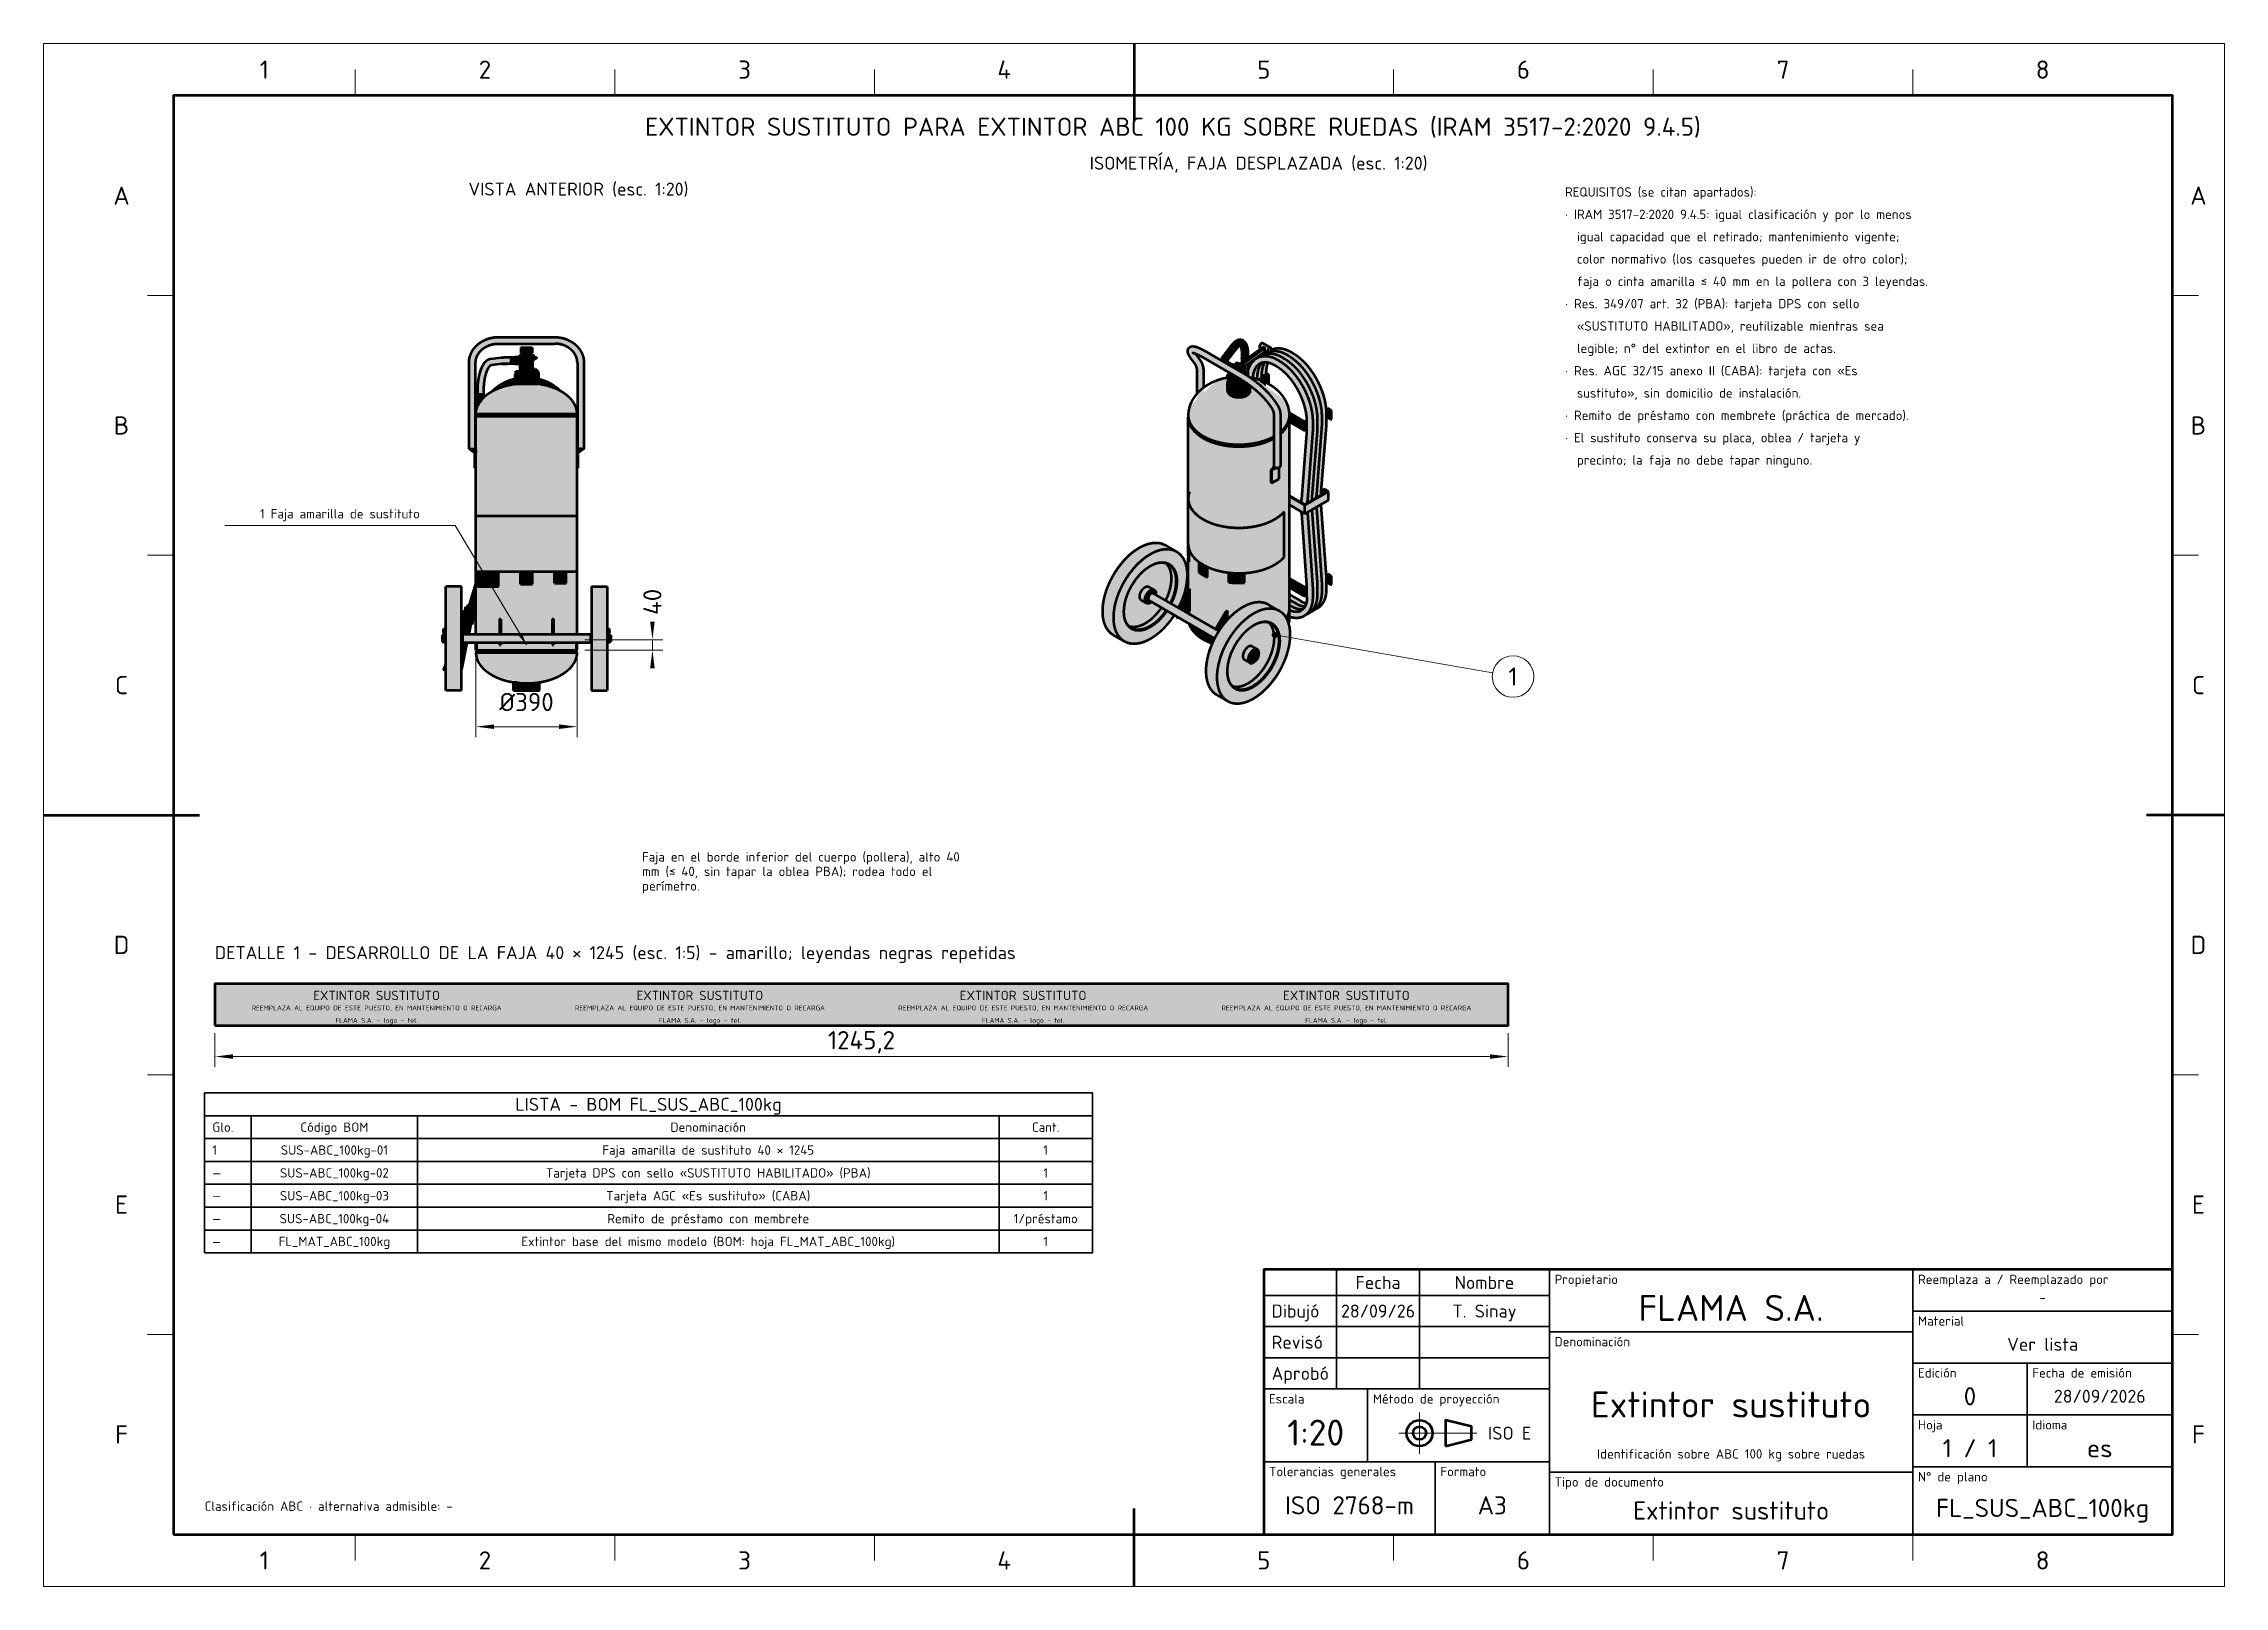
# Paper-space layout 'Lamina' of a CAD drawing. Header units: millimetres. Extents: x 0 to 420, y 0 to 297.
# The model-space entities are those that its viewports show. They can reach past a viewport. Long polylines and large blocks are cut down to what shows.
import ezdxf
from ezdxf.enums import TextEntityAlignment as Align

# ---------------------------------------------------------------- set-up
doc = ezdxf.new("R2010")
doc.units = ezdxf.units.MM
doc.linetypes.add('IRAM-F-TRAZO-PUNTO', pattern=[20, 15, -2, 1, -2])
for name, color, linetype, lineweight in [('01-VISIBLE', 7, 'CONTINUOUS', 70), ('03-EJE', 1, 'IRAM-F-TRAZO-PUNTO', 18), ('04-COTA', 3, 'CONTINUOUS', 18), ('06-TEXTO', 7, 'CONTINUOUS', 25), ('07-RECUADRO', 7, 'CONTINUOUS', 70), ('08-FINA', 5, 'CONTINUOUS', 18), ('10-ROTULO', 7, 'CONTINUOUS', 35), ('11-TEXTO-ROTULO', 7, 'CONTINUOUS', 25), ('13-GRAFICA', 30, 'CONTINUOUS', 18)]:
    doc.layers.add(name, color=color, linetype=linetype, lineweight=lineweight)
doc.styles.add('ISO3098', font='isocpeur.ttf')
doc.dimstyles.new('FLAMA-IRAM', dxfattribs={"dimtxt": 3.5, "dimasz": 3.5, "dimexe": 2, "dimexo": 1.5, "dimgap": 1, "dimtad": 1, "dimdec": 1, "dimtxsty": 'ISO3098', "dimblk": 'IRAM_FLECHA', "dimblk1": 'IRAM_FLECHA', "dimblk2": 'IRAM_FLECHA', "dimcen": 2.5, "dimclrd": 256, "dimclre": 256, "dimclrt": 256, "dimazin": 3, "dimtfac": 1, "dimtmove": 0, "dimatfit": 3, "dimlwd": 18, "dimlwe": 18})

psp = doc.layouts.new('Lamina')

msp = doc.modelspace()

# ---------------------------------------------------------------- texts
at = {"layer": '06-TEXTO', "style": 'ISO3098'}
for s, height, p in [('1', 3.5, (42.5, 292)), ('2', 3.5, (85, 292)), ('3', 3.5, (135, 292)), ('4', 3.5, (185, 292)), ('5', 3.5, (235, 292)), ('6', 3.5, (285, 292)), ('7', 3.5, (335, 292)), ('8', 3.5, (385, 292)), ('EXTINTOR SUSTITUTO PARA EXTINTOR ABC 100 KG SOBRE RUEDAS (IRAM 3517-2:2020 9.4.5)', 3.5, (217.5, 281)), ('ISOMETRÍA, FAJA DESPLAZADA (esc. 1:20)', 2.5, (234, 274)), ('A', 3.5, (15, 267.75)), ('VISTA ANTERIOR (esc. 1:20)', 2.5, (103, 269)), ('A', 3.5, (415, 267.75)), ('B', 3.5, (15, 223.5)), ('B', 3.5, (415, 223.5)), ('1', 3.5, (283, 175.158)), ('C', 3.5, (15, 173.5)), ('C', 3.5, (415, 173.5)), ('D', 3.5, (15, 123.5)), ('D', 3.5, (415, 123.5)), ('LISTA - BOM FL_SUS_ABC_100kg', 2.5, (116.5, 92.8)), ('Código BOM', 1.8, (56, 88.4)), ('Denominación', 1.8, (128, 88.4)), ('Cant.', 1.8, (193, 88.4)), ('SUS-ABC_100kg-01', 1.8, (56, 84)), ('Faja amarilla de sustituto 40 × 1245', 1.8, (128, 84)), ('1', 1.8, (193, 84)), ('SUS-ABC_100kg-02', 1.8, (56, 79.6)), ('Tarjeta DPS con sello «SUSTITUTO HABILITADO» (PBA)', 1.8, (128, 79.6)), ('1', 1.8, (193, 79.6)), ('SUS-ABC_100kg-03', 1.8, (56, 75.2)), ('Tarjeta AGC «Es sustituto» (CABA)', 1.8, (128, 75.2)), ('1', 1.8, (193, 75.2)), ('E', 3.5, (15, 73.5)), ('SUS-ABC_100kg-04', 1.8, (56, 70.8)), ('Remito de préstamo con membrete', 1.8, (128, 70.8)), ('1/préstamo', 1.8, (193, 70.8)), ('E', 3.5, (415, 73.5)), ('FL_MAT_ABC_100kg', 1.8, (56, 66.4)), ('Extintor base del mismo modelo (BOM: hoja FL_MAT_ABC_100kg)', 1.8, (128, 66.4)), ('1', 1.8, (193, 66.4)), ('F', 3.5, (15, 29.25)), ('F', 3.5, (415, 29.25)), ('1', 3.5, (42.5, 5)), ('2', 3.5, (85, 5)), ('3', 3.5, (135, 5)), ('4', 3.5, (185, 5)), ('5', 3.5, (235, 5)), ('6', 3.5, (285, 5)), ('7', 3.5, (335, 5)), ('8', 3.5, (385, 5))]:
    msp.add_text(s, height=height, dxfattribs=at).set_placement(p, align=Align.MIDDLE_CENTER)
for s, height, p in [('REQUISITOS (se citan apartados):', 1.8, (293, 267)), ('· IRAM 3517-2:2020 9.4.5: igual clasificación y por lo menos', 1.8, (293, 262.7)), ('  igual capacidad que el retirado; mantenimiento vigente;', 1.8, (293, 258.4)), ('  color normativo (los casquetes pueden ir de otro color);', 1.8, (293, 254.1)), ('  faja o cinta amarilla ≤ 40 mm en la pollera con 3 leyendas.', 1.8, (293, 249.8)), ('· Res. 349/07 art. 32 (PBA): tarjeta DPS con sello', 1.8, (293, 245.5)), ('  «SUSTITUTO HABILITADO», reutilizable mientras sea', 1.8, (293, 241.2)), ('  legible; n° del extintor en el libro de actas.', 1.8, (293, 236.9)), ('· Res. AGC 32/15 anexo II (CABA): tarjeta con «Es', 1.8, (293, 232.6)), ('  sustituto», sin domicilio de instalación.', 1.8, (293, 228.3)), ('· Remito de préstamo con membrete (práctica de mercado).', 1.8, (293, 224)), ('· El sustituto conserva su placa, oblea / tarjeta y', 1.8, (293, 219.7)), ('  precinto; la faja no debe tapar ninguno.', 1.8, (293, 215.4)), ('mm (≤ 40, sin tapar la oblea PBA); rodea todo el', 1.8, (115.25, 136.2)), ('Faja en el borde inferior del cuerpo (pollera), alto 40', 1.8, (115.25, 139)), ('perímetro.', 1.8, (115.25, 133.4)), ('DETALLE 1 - DESARROLLO DE LA FAJA 40 × 1245 (esc. 1:5) - amarillo; leyendas negras repetidas', 2.5, (33, 120)), ('Clasificación ABC · alternativa admisible: -', 1.8, (31, 14))]:
    msp.add_text(s, height=height, dxfattribs=at).set_placement(p, align=Align.BOTTOM_LEFT)
msp.add_text('1 Faja amarilla de sustituto', height=1.8, dxfattribs=at).set_placement((57.074, 205.05), align=Align.BOTTOM_CENTER)
for s, p in [('Glo.', (32.5, 88.4)), ('1', (32.5, 84)), ('—', (32.5, 79.6)), ('—', (32.5, 75.2)), ('—', (32.5, 70.8)), ('—', (32.5, 66.4))]:
    msp.add_text(s, height=1.8, dxfattribs=at).set_placement(p, align=Align.MIDDLE_LEFT)
at = {"layer": '11-TEXTO-ROTULO', "style": 'ISO3098'}
for s, height, p in [('Fecha', 2.5, (257, 58.5)), ('Nombre', 2.5, (277.5, 58.5)), ('FLAMA S.A.', 5, (325, 53.6)), ('-', 1.8, (385, 55.6)), ('28/09/26', 2.5, (257, 53)), ('T. Sinay', 2.5, (277.5, 53)), ('Ver lista', 2.5, (385, 46.6)), ('0', 3.5, (371, 36.6)), ('28/09/2026', 2.5, (396, 36.6)), ('Extintor sustituto', 5, (325, 35)), ('1:20', 5, (245, 29.6)), ('Identificación sobre ABC 100 kg sobre ruedas', 1.8, (325, 25.5)), ('1 / 1', 3.5, (371, 26.6)), ('es', 3.5, (396, 26.6)), ('ISO 2768-m', 3.5, (251.5, 15.6)), ('A3', 3.5, (279, 15.6)), ('FL_SUS_ABC_100kg', 3.5, (385, 15.1)), ('Extintor sustituto', 3.5, (325, 14.6))]:
    msp.add_text(s, height=height, dxfattribs=at).set_placement(p, align=Align.MIDDLE_CENTER)
for s, p in [('Propietario', (291, 60)), ('Reemplaza a / Reemplazado por', (361, 60)), ('Material', (361, 52)), ('Denominación', (291, 48)), ('Edición', (361, 42)), ('Fecha de emisión', (383, 42)), ('Escala', (236, 37)), ('Método de proyección', (256, 37)), ('Hoja', (361, 32)), ('Idioma', (383, 32)), ('Tolerancias generales', (236, 23)), ('Formato', (269, 23)), ('Tipo de documento', (291, 21)), ('N° de plano', (361, 22))]:
    msp.add_text(s, height=1.8, dxfattribs=at).set_placement(p, align=Align.TOP_LEFT)
for s, p in [('Dibujó', (236.5, 53)), ('Revisó', (236.5, 47)), ('Aprobó', (236.5, 41))]:
    msp.add_text(s, height=2.5, dxfattribs=at).set_placement(p, align=Align.MIDDLE_LEFT)
msp.add_text('ISO E', height=2.5, dxfattribs=at).set_placement((286.5, 29.5), align=Align.MIDDLE_RIGHT)
at = {"layer": '13-GRAFICA', "true_color": 0x191919, "style": 'ISO3098'}
for s, height, p in [('EXTINTOR SUSTITUTO', 1.8, (64.1305, 113.76)), ('EXTINTOR SUSTITUTO', 1.8, (126.3916, 113.76)), ('EXTINTOR SUSTITUTO', 1.8, (188.6526, 113.76)), ('EXTINTOR SUSTITUTO', 1.8, (250.9137, 113.76)), ('REEMPLAZA AL EQUIPO DE ESTE PUESTO, EN MANTENIMIENTO O RECARGA', 0.92, (64.1305, 111.36)), ('FLAMA S.A. - logo - tel.', 0.92, (64.1305, 108.96)), ('REEMPLAZA AL EQUIPO DE ESTE PUESTO, EN MANTENIMIENTO O RECARGA', 0.92, (126.3916, 111.36)), ('FLAMA S.A. - logo - tel.', 0.92, (126.3916, 108.96)), ('REEMPLAZA AL EQUIPO DE ESTE PUESTO, EN MANTENIMIENTO O RECARGA', 0.92, (188.6526, 111.36)), ('FLAMA S.A. - logo - tel.', 0.92, (188.6526, 108.96)), ('REEMPLAZA AL EQUIPO DE ESTE PUESTO, EN MANTENIMIENTO O RECARGA', 0.92, (250.9137, 111.36)), ('FLAMA S.A. - logo - tel.', 0.92, (250.9137, 108.96))]:
    msp.add_text(s, height=height, dxfattribs=at).set_placement(p, align=Align.MIDDLE_CENTER)

# ---------------------------------------------------------------- blocks, each defined once
blk = doc.blocks.new('IRAM_FLECHA')
blk.add_solid([(0, 0), (-1, 0.125), (-1, -0.125)])

# ---------------------------------------------------------------- dimensions: what is measured, and where the dimension line sits
at = {"layer": '04-COTA'}
msp.add_linear_dim(base=(117.25, 180.25), p1=(102.75, 180.25), p2=(102.75, 182.25), angle=90, location=(117.25, 189.5285), dimstyle='FLAMA-IRAM', override={"dimlfac": 20, "dimtmove": 2}, dxfattribs=at).render()
for base, p1, p2, override in [((83.25, 165.5), (83.25, 180.25), (102.75, 180.25), {"dimlfac": 20, "dimpost": '%%c<>'}), ((33, 102), (33, 108), (282.0442, 108), {"dimlfac": 5})]:
    msp.add_linear_dim(base=base, p1=p1, p2=p2, dimstyle='FLAMA-IRAM', override=override, dxfattribs=at).render()

# ---------------------------------------------------------------- hatches: boundary and pattern name
at = {"layer": '08-FINA'}
h = msp.add_hatch(color=7, dxfattribs=at)
h.dxf.hatch_style = 1
h.paths.add_polyline_path([(93, 181.25), (92.0605, 183.601), (91.3739, 183.1905)])
h = msp.add_hatch(color=7, dxfattribs=at)
h.dxf.hatch_style = 1
edge = h.paths.add_edge_path()
edge.add_arc((237.1024, 183.158), 0.6, 0, 360)
at = {"layer": '13-GRAFICA', "true_color": 0xb21820}
h = msp.add_hatch(color=7, dxfattribs=at)
h.dxf.hatch_style = 1
h.paths.add_polyline_path([(81.95, 219), (81.95, 236.1), (82.05, 236.1), (82.05, 236.7), (82.15, 236.7), (82.15, 237), (82.25, 237), (82.25, 237.2), (82.35, 237.2), (82.35, 237.5), (82.45, 237.5), (82.55, 237.9), (82.85, 238.1), (82.85, 238.3), (83.15, 238.5), (83.15, 238.7), (83.45, 238.8), (84.05, 239.5), (84.25, 239.5), (84.25, 239.6), (84.45, 239.6), (84.45, 239.7), (84.65, 239.7), (84.65, 239.8), (84.85, 239.8), (84.85, 239.9), (85.05, 239.9), (85.05, 240), (85.25, 240), (85.25, 240.1), (85.95, 240.2), (85.95, 240.3), (86.25, 240.3), (86.25, 240.4), (87.05, 240.4), (87.05, 240.5), (98.95, 240.5), (98.95, 240.4), (99.75, 240.4), (99.75, 240.3), (100.05, 240.3), (100.05, 240.2), (100.75, 240.1), (100.75, 240), (100.95, 240), (100.95, 239.9), (101.15, 239.9), (101.15, 239.8), (101.35, 239.8), (101.35, 239.7), (101.95, 239.5), (102.55, 238.8), (102.85, 238.7), (102.85, 238.5), (103.15, 238.3), (103.15, 238.1), (103.45, 237.9), (103.45, 237.7), (103.55, 237.7), (103.55, 237.5), (103.65, 237.5), (103.65, 237.2), (103.75, 237.2), (103.85, 236.7), (103.95, 236.7), (103.95, 236.1), (104.05, 236.1), (104.05, 219), (103.95, 219), (103.75, 218.7), (103.55, 218.7), (103.45, 218.5), (103.25, 218.5), (103.15, 218.3), (102.95, 218.3), (102.95, 215.2), (102.75, 215.2), (102.75, 236.3), (102.65, 236.3), (102.65, 236.6), (102.55, 236.6), (102.55, 236.8), (102.45, 236.8), (102.45, 237.1), (102.35, 237.1), (102.25, 237.4), (101.95, 237.6), (101.95, 237.8), (101.85, 237.8), (101.75, 238), (101.55, 238), (101.25, 238.4), (101.05, 238.4), (100.95, 238.6), (100.75, 238.6), (100.75, 238.7), (100.55, 238.7), (100.55, 238.8), (100.35, 238.8), (100.35, 238.9), (100.05, 238.9), (100.05, 239), (99.75, 239), (99.75, 239.1), (99.25, 239.1), (99.25, 239.2), (86.75, 239.2), (86.75, 239.1), (86.25, 239.1), (86.25, 239), (85.65, 238.9), (85.65, 238.8), (85.05, 238.6), (84.95, 238.4), (84.75, 238.4), (84.45, 238), (84.25, 238), (84.25, 237.9), (84.05, 237.8), (84.05, 237.6), (83.75, 237.4), (83.75, 237.2), (83.55, 237.1), (83.55, 236.8), (83.45, 236.8), (83.35, 236.3), (83.25, 236.3), (83.25, 215.2), (83.05, 215.2), (83.05, 218.3), (82.85, 218.3), (82.75, 218.5), (82.55, 218.5), (82.45, 218.7), (82.25, 218.7), (82.25, 218.8)])
at = {"layer": '13-GRAFICA', "true_color": 0x202020}
h = msp.add_hatch(color=7, dxfattribs=at)
h.dxf.hatch_style = 1
h.paths.add_polyline_path([(226.9185, 235.8682), (226.7185, 236.1682), (226.8185, 236.1682), (226.9185, 236.5682), (227.3185, 236.8682), (227.3185, 237.0682), (227.6185, 237.2682), (227.6185, 237.4682), (227.9185, 237.6682), (227.9185, 237.8682), (228.2185, 238.0682), (228.2185, 238.2682), (228.5185, 238.4682), (228.5185, 238.6682), (228.9185, 238.9682), (228.9185, 239.1682), (229.0185, 239.1682), (229.4185, 239.6682), (229.6185, 239.6682), (229.6185, 239.7682), (229.9185, 239.8682), (229.9185, 239.9682), (230.9185, 239.9682), (231.2185, 239.5682), (231.4185, 239.5682), (231.4185, 239.3682), (231.5185, 239.3682), (231.5185, 239.1682), (231.6185, 239.1682), (231.6185, 238.9682), (231.7185, 238.9682), (231.7185, 238.6682), (231.8185, 238.6682), (231.8185, 238.1682), (231.9185, 238.1682), (231.9185, 236.4682), (231.8185, 236.4682), (231.6185, 236.1682), (231.4185, 236.1682), (231.4185, 236.0682), (231.1185, 236.0682), (231.1185, 236.1682), (230.8185, 236.2682), (230.7185, 238.1682), (230.6185, 238.1682), (230.5185, 238.7682), (230.3185, 238.8682), (230.3185, 238.7682), (229.6185, 238.1682), (229.6185, 237.9682), (229.3185, 237.7682), (229.3185, 237.5682), (229.0185, 237.3682), (229.0185, 237.1682), (228.6185, 236.8682), (228.6185, 236.6682), (228.3185, 236.4682), (228.3185, 236.2682), (228.0185, 236.0682), (227.9185, 235.7682), (228.1185, 235.7682), (228.2185, 235.5682), (227.9185, 235.4682), (227.9185, 235.3682), (227.5185, 235.5682), (227.5185, 235.6682)])
h = msp.add_hatch(color=7, dxfattribs=at)
h.dxf.hatch_style = 1
h.paths.add_polyline_path([(83.55, 231.4), (83.65, 231.4), (83.65, 232.2), (83.75, 232.2), (83.75, 232.8), (83.85, 232.8), (83.85, 233.2), (83.95, 233.2), (83.95, 233.7), (84.05, 233.7), (84.05, 233.9), (84.15, 233.9), (84.25, 234.5), (84.35, 234.5), (84.35, 234.7), (84.45, 234.7), (84.65, 235.3), (84.75, 235.3), (85.45, 236.1), (85.75, 236.1), (85.75, 236.2), (85.95, 236.2), (85.95, 236.3), (87.55, 236.4), (87.55, 236.5), (90.05, 236.6), (90.05, 235.4), (88.25, 235.4), (88.25, 235.3), (86.55, 235.2), (86.55, 235.1), (85.95, 235), (85.95, 234.9), (85.75, 234.8), (85.75, 234.6), (85.55, 234.5), (85.45, 234.1), (85.35, 234.1), (85.35, 233.8), (85.25, 233.8), (85.15, 233.2), (85.05, 233.2), (85.05, 232.8), (84.95, 232.8), (84.85, 231.6), (84.75, 231.6), (84.75, 229.5), (83.55, 229.5)])
at = {"layer": '13-GRAFICA', "true_color": 0xcba23e}
h = msp.add_hatch(color=7, dxfattribs=at)
h.dxf.hatch_style = 1
h.paths.add_polyline_path([(90.05, 235.4), (90.05, 236.6), (90.85, 236.6), (90.85, 235.4)])
h = msp.add_hatch(color=7, dxfattribs=at)
h.dxf.hatch_style = 1
h.paths.add_polyline_path([(91.75, 234), (91.75, 235.3), (90.85, 235.3), (90.85, 236.6), (91.85, 236.6), (91.85, 235.9), (91.95, 235.9), (91.95, 236.2), (92.05, 236.2), (92.05, 237.3), (92.75, 237.3), (92.75, 236.5), (93.25, 236.5), (93.25, 237.3), (93.95, 237.3), (93.95, 236.2), (94.05, 236.2), (94.15, 235.7), (93.95, 235.8), (93.95, 236), (93.85, 236), (93.75, 236.2), (93.55, 236.2), (93.55, 236.3), (93.35, 236.3), (93.35, 236.4), (92.65, 236.4), (92.65, 236.3), (92.25, 236.2), (92.25, 236.1), (92.05, 236), (92.05, 235.8), (91.85, 235.7), (91.85, 234.8), (91.95, 234.8), (91.95, 234.6), (92.05, 234.6), (92.35, 234.2), (92.55, 234.2), (92.55, 234.1), (93.45, 234.1), (93.45, 234.2), (93.65, 234.2), (93.65, 234.3), (94.05, 234.6), (94.05, 234.8), (94.15, 234.8), (94.15, 235.6), (94.25, 235.6), (94.25, 234.4), (93.95, 234.4), (94.25, 234)])
at = {"layer": '13-GRAFICA', "true_color": 0xb21820}
h = msp.add_hatch(color=7, dxfattribs=at)
h.dxf.hatch_style = 1
h.paths.add_polyline_path([(91.85, 237.4), (91.85, 238.5), (94.15, 238.5), (94.15, 237.4), (93.25, 237.4), (93.25, 236.5), (92.75, 236.5), (92.75, 237.4)])
at = {"layer": '13-GRAFICA', "true_color": 0xffffff}
h = msp.add_hatch(color=7, dxfattribs=at)
h.dxf.hatch_style = 1
h.paths.add_polyline_path([(91.85, 234.8), (91.85, 235.7), (92.05, 235.8), (92.05, 236), (92.15, 236), (92.25, 236.2), (92.45, 236.2), (92.45, 236.3), (92.65, 236.3), (92.65, 236.4), (93.35, 236.4), (93.35, 236.3), (93.75, 236.2), (93.75, 236.1), (93.95, 236), (93.95, 235.8), (94.15, 235.7), (94.15, 234.8), (94.05, 234.8), (94.05, 234.6), (93.95, 234.6), (93.65, 234.2), (93.45, 234.2), (93.45, 234.1), (92.55, 234.1), (92.55, 234.2), (92.35, 234.2), (92.35, 234.3), (91.95, 234.6), (91.95, 234.8)])
at = {"layer": '13-GRAFICA', "true_color": 0xd6d9de}
h = msp.add_hatch(color=7, dxfattribs=at)
h.dxf.hatch_style = 1
h.paths.add_polyline_path([(94.25, 236), (94.25, 236.9), (93.95, 236.9), (93.95, 237), (94.35, 237), (94.35, 236)])
at = {"layer": '13-GRAFICA', "true_color": 0xffd200}
h = msp.add_hatch(color=7, dxfattribs=at)
h.dxf.hatch_style = 1
h.paths.add_polyline_path([(94.85, 236.4), (94.35, 236.4), (94.35, 236.6), (94.85, 236.6)])
at = {"layer": '13-GRAFICA', "true_color": 0xb21820}
h = msp.add_hatch(color=7, dxfattribs=at)
h.dxf.hatch_style = 1
h.paths.add_polyline_path([(222.2185, 228.7682), (222.2185, 233.9682), (222.1185, 233.9682), (222.1185, 234.6682), (222.0185, 234.6682), (222.0185, 234.9682), (221.8185, 235.0682), (221.7185, 235.4682), (221.4185, 235.6682), (221.4185, 235.8682), (221.2185, 235.9682), (221.2185, 236.1682), (220.9185, 236.3682), (220.8185, 236.7682), (220.6185, 236.8682), (220.6185, 237.0682), (220.5185, 237.0682), (220.5185, 237.2682), (220.4185, 237.2682), (220.4185, 237.6682), (220.3185, 237.6682), (220.3185, 237.9682), (220.4185, 237.9682), (220.5185, 238.3682), (220.6185, 238.3682), (220.8185, 238.6682), (221.2185, 238.6682), (221.2185, 238.7682), (222.0185, 238.6682), (222.0185, 238.5682), (222.2185, 238.5682), (222.2185, 238.4682), (222.5185, 238.4682), (222.5185, 238.3682), (222.7185, 238.3682), (222.7185, 238.2682), (222.9185, 238.2682), (222.9185, 238.1682), (223.1185, 238.1682), (223.1185, 238.0682), (223.7185, 237.8682), (223.8185, 237.6682), (224.2185, 237.5682), (224.3185, 237.3682), (224.9185, 237.1682), (225.0185, 236.9682), (225.6185, 236.7682), (225.7185, 236.5682), (226.1185, 236.4682), (226.2185, 236.2682), (226.8185, 236.0682), (226.9185, 235.8682), (227.1185, 235.8682), (227.1185, 235.7682), (227.5185, 235.6682), (227.6185, 235.4682), (228.2185, 235.2682), (228.3185, 235.0682), (228.7185, 234.9682), (228.8185, 234.7682), (229.4185, 234.5682), (229.5185, 234.3682), (229.7185, 234.3682), (229.7185, 234.2682), (230.1185, 234.1682), (230.2185, 233.9682), (230.8185, 233.7682), (230.9185, 233.5682), (231.3185, 233.4682), (231.4185, 233.2682), (231.6185, 233.2682), (231.7185, 233.0682), (232.1185, 232.9682), (232.3185, 232.6682), (232.5185, 232.6682), (232.6185, 232.4682), (232.8185, 232.4682), (233.0185, 232.1682), (233.2185, 232.1682), (233.4185, 231.8682), (233.6185, 231.8682), (234.0185, 231.3682), (234.2185, 231.3682), (234.8185, 230.6682), (235.0185, 230.6682), (235.0185, 230.5682), (235.8185, 229.8682), (235.8185, 229.6682), (236.4185, 229.1682), (236.4185, 228.9682), (236.8185, 228.6682), (236.8185, 228.4682), (237.0185, 228.3682), (237.0185, 228.1682), (237.2185, 228.0682), (237.2185, 227.8682), (237.3185, 227.8682), (237.3185, 227.7682), (237.5185, 227.6682), (237.5185, 227.4682), (237.7185, 227.3682), (237.7185, 227.1682), (237.8185, 227.1682), (237.8185, 226.9682), (237.9185, 226.9682), (237.9185, 226.7682), (238.0185, 226.7682), (238.1185, 225.7682), (238.2185, 225.7682), (238.2185, 215.5682), (237.9185, 215.3682), (237.9185, 213.1682), (237.5185, 213.0682), (237.4185, 212.8682), (237.0185, 212.7682), (237.0185, 212.6682), (236.7185, 212.5682), (236.7185, 212.4682), (236.4185, 212.4682), (236.4185, 215.0682), (236.6185, 215.1682), (236.6185, 215.3682), (236.7185, 215.3682), (236.8185, 215.6682), (236.9185, 215.6682), (236.9185, 225.9682), (236.8185, 225.9682), (236.8185, 226.2682), (236.7185, 226.2682), (236.5185, 226.8682), (236.4185, 226.8682), (236.3185, 227.1682), (236.0185, 227.3682), (236.0185, 227.5682), (235.9185, 227.5682), (235.8185, 227.8682), (235.5185, 228.0682), (235.5185, 228.2682), (235.1185, 228.5682), (235.1185, 228.7682), (235.0185, 228.7682), (233.9185, 229.9682), (233.7185, 229.9682), (233.2185, 230.5682), (233.0185, 230.5682), (232.7185, 230.9682), (232.5185, 230.9682), (232.3185, 231.2682), (232.1185, 231.2682), (231.9185, 231.5682), (231.7185, 231.5682), (231.6185, 231.7682), (231.4185, 231.7682), (231.4185, 231.8682), (231.1185, 231.9682), (231.0185, 232.1682), (230.8185, 232.1682), (230.8185, 232.2682), (230.6185, 232.2682), (230.5185, 232.4682), (230.1185, 232.5682), (230.0185, 232.7682), (229.4185, 232.9682), (229.3185, 233.1682), (228.7185, 233.3682), (228.6185, 233.5682), (228.4185, 233.5682), (228.4185, 233.6682), (228.2185, 233.6682), (228.1185, 233.8682), (227.5185, 234.0682), (227.4185, 234.2682), (226.8185, 234.4682), (226.7185, 234.6682), (226.1185, 234.8682), (226.0185, 235.0682), (225.8185, 235.0682), (225.8185, 235.1682), (225.6185, 235.1682), (225.5185, 235.3682), (224.9185, 235.5682), (224.8185, 235.7682), (224.2185, 235.9682), (224.1185, 236.1682), (223.5185, 236.3682), (223.4185, 236.5682), (223.0185, 236.6682), (222.9185, 236.8682), (222.7185, 236.8682), (222.7185, 236.9682), (222.5185, 236.9682), (222.5185, 237.0682), (221.9185, 237.2682), (221.9185, 237.1682), (222.1185, 237.0682), (222.1185, 236.8682), (222.4185, 236.6682), (222.4185, 236.4682), (222.6185, 236.3682), (222.6185, 236.1682), (222.9185, 235.9682), (222.9185, 235.7682), (223.0185, 235.7682), (223.0185, 235.5682), (223.1185, 235.5682), (223.1185, 235.3682), (223.2185, 235.3682), (223.2185, 235.0682), (223.3185, 235.0682), (223.3185, 234.6682), (223.4185, 234.6682), (223.4185, 229.7682), (223.3185, 229.7682), (222.7185, 229.0682), (222.5185, 229.0682), (222.3185, 228.7682)])
at = {"layer": '13-GRAFICA', "true_color": 0xcba23e}
h = msp.add_hatch(color=7, dxfattribs=at)
h.dxf.hatch_style = 1
h.paths.add_polyline_path([(228.3185, 235.0682), (228.3185, 235.1682), (228.0185, 235.2682), (227.9185, 235.4682), (228.4185, 235.5682), (228.4185, 235.4682), (228.8185, 235.3682), (228.8185, 235.2682), (228.6185, 235.2682), (228.5185, 235.0682)])
h = msp.add_hatch(color=7, dxfattribs=at)
h.dxf.hatch_style = 1
h.paths.add_polyline_path([(228.7185, 234.9682), (228.5185, 234.9682), (228.5185, 235.1682), (228.6185, 235.1682), (228.6185, 235.2682), (229.0185, 235.2682), (229.0185, 235.0682), (229.1185, 235.0682), (229.1185, 235.1682), (229.6185, 235.2682), (229.6185, 235.3682), (229.9185, 235.4682), (229.9185, 235.5682), (230.4185, 235.4682), (230.4185, 235.2682), (230.2185, 235.2682), (230.2185, 235.1682), (229.9185, 235.0682), (229.7185, 234.7682), (229.5185, 234.7682), (229.5185, 234.6682), (229.6185, 234.6682), (229.6185, 234.3682), (229.5185, 234.3682), (229.4185, 234.5682), (228.8185, 234.7682)])
at = {"layer": '13-GRAFICA', "true_color": 0xb21820}
h = msp.add_hatch(color=7, dxfattribs=at)
h.dxf.hatch_style = 1
h.paths.add_polyline_path([(229.7185, 234.2682), (229.5185, 234.7682), (229.7185, 234.7682), (229.9185, 235.0682), (230.1185, 235.0682), (230.2185, 235.2682), (230.4185, 235.2682), (230.6185, 235.5682), (230.8185, 235.5682), (231.0185, 235.8682), (231.2185, 235.8682), (231.4185, 236.1682), (231.6185, 236.1682), (231.6185, 236.2682), (231.7185, 236.2682), (231.8185, 236.4682), (232.0185, 236.4682), (232.2185, 236.7682), (232.4185, 236.7682), (232.4185, 236.8682), (232.7185, 236.9682), (232.9185, 237.2682), (233.1185, 237.2682), (233.3185, 237.5682), (233.5185, 237.5682), (233.7185, 237.8682), (233.9185, 237.8682), (234.1185, 238.1682), (234.3185, 238.1682), (234.4185, 238.3682), (234.2185, 238.3682), (234.1185, 238.7682), (234.2185, 238.7682), (234.2185, 239.0682), (234.3185, 239.0682), (234.5185, 239.3682), (234.8185, 239.3682), (234.8185, 239.2682), (235.4185, 239.0682), (235.5185, 238.8682), (235.9185, 238.7682), (236.0185, 238.5682), (236.4185, 238.4682), (236.5185, 238.0682), (236.4185, 238.0682), (236.4185, 237.7682), (236.3185, 237.7682), (236.1185, 237.4682), (235.8185, 237.4682), (235.8185, 237.5682), (235.6185, 237.5682), (235.6185, 237.6682), (235.4185, 237.6682), (235.4185, 237.7682), (235.1185, 237.7682), (234.9185, 237.4682), (234.7185, 237.4682), (234.6185, 237.2682), (234.4185, 237.2682), (234.2185, 236.9682), (234.0185, 236.9682), (233.8185, 236.6682), (233.6185, 236.6682), (233.4185, 236.3682), (233.2185, 236.3682), (233.2185, 236.2682), (233.1185, 236.2682), (233.0185, 236.0682), (232.8185, 236.0682), (232.6185, 235.7682), (232.4185, 235.7682), (232.3185, 235.5682), (232.1185, 235.5682), (232.1185, 235.4682), (232.0185, 235.4682), (231.9185, 235.2682), (231.7185, 235.2682), (231.5185, 234.9682), (231.2185, 234.8682), (231.1185, 235.0682), (230.7185, 235.0682), (230.6185, 234.8682), (230.4185, 234.8682), (230.4185, 234.7682), (230.2185, 234.7682), (230.1185, 234.5682), (229.9185, 234.5682), (229.8185, 234.2682)])
at = {"layer": '13-GRAFICA', "true_color": 0x202020}
h = msp.add_hatch(color=7, dxfattribs=at)
h.dxf.hatch_style = 1
h.paths.add_polyline_path([(230.9185, 236.2682), (230.9185, 236.1682), (231.1185, 236.1682), (231.1185, 236.0682), (231.3185, 236.0682), (231.3185, 235.9682), (230.8185, 235.6682), (230.8185, 236.2682)])
h = msp.add_hatch(color=7, dxfattribs=at)
h.dxf.hatch_style = 1
h.paths.add_polyline_path([(232.1185, 232.9682), (231.9185, 232.9682), (231.9185, 233.0682), (231.6185, 233.1682), (231.6185, 233.2682), (231.7185, 233.2682), (231.7185, 233.5682), (231.6185, 233.5682), (231.6185, 233.7682), (231.5185, 233.7682), (231.5185, 233.9682), (231.4185, 233.9682), (231.4185, 234.8682), (231.3185, 234.8682), (231.3185, 234.9682), (231.5185, 234.9682), (231.7185, 235.2682), (231.9185, 235.2682), (231.9185, 234.0682), (232.0185, 234.0682), (232.2185, 234.9682), (232.5185, 235.1682), (232.5185, 235.3682), (232.8185, 235.5682), (232.8185, 235.7682), (232.9185, 235.7682), (233.2185, 236.1682), (233.8185, 236.3682), (233.9185, 236.5682), (234.3185, 236.6682), (234.4185, 236.8682), (235.0185, 237.0682), (235.1185, 237.2682), (235.3185, 237.2682), (235.3185, 237.3682), (235.5185, 237.3682), (235.5185, 237.4682), (235.7185, 237.4682), (235.7185, 237.5682), (235.8185, 237.5682), (235.8185, 237.4682), (236.1185, 237.4682), (236.1185, 237.5682), (236.4185, 237.7682), (236.4185, 237.9682), (236.7185, 238.0682), (236.7185, 238.1682), (238.4185, 238.2682), (238.4185, 238.1682), (238.8185, 238.1682), (238.8185, 238.0682), (239.3185, 238.0682), (239.3185, 237.9682), (239.5185, 237.9682), (239.5185, 237.8682), (239.7185, 237.8682), (239.7185, 237.7682), (239.9185, 237.7682), (239.9185, 237.6682), (240.1185, 237.6682), (240.1185, 237.5682), (240.3185, 237.5682), (240.3185, 237.4682), (240.9185, 237.2682), (240.9185, 237.1682), (241.2185, 237.0682), (241.5185, 236.6682), (241.7185, 236.6682), (242.1185, 236.1682), (242.3185, 236.1682), (242.3185, 236.0682), (243.2185, 235.2682), (243.2185, 235.0682), (243.8185, 234.5682), (243.8185, 234.3682), (244.1185, 234.1682), (244.1185, 233.9682), (244.3185, 233.8682), (244.3185, 233.6682), (244.5185, 233.5682), (244.5185, 233.3682), (244.6185, 233.3682), (244.7185, 233.0682), (244.9185, 232.9682), (244.9185, 232.7682), (245.0185, 232.7682), (245.2185, 232.1682), (245.4185, 232.0682), (245.4185, 231.8682), (245.5185, 231.8682), (245.5185, 231.6682), (245.6185, 231.6682), (245.6185, 231.4682), (245.7185, 231.4682), (245.7185, 231.2682), (245.8185, 231.2682), (245.8185, 230.9682), (245.9185, 230.9682), (246.0185, 230.4682), (246.1185, 230.4682), (246.1185, 230.2682), (246.2185, 230.2682), (246.3185, 229.6682), (246.4185, 229.6682), (246.4185, 229.4682), (246.5185, 229.4682), (246.6185, 228.6682), (246.7185, 228.6682), (246.7185, 228.1682), (246.8185, 228.1682), (246.8185, 227.7682), (246.9185, 227.7682), (246.9185, 227.0682), (247.0185, 227.0682), (247.0185, 225.8682), (247.1185, 225.8682), (247.1185, 223.7682), (247.0185, 223.7682), (247.0185, 222.3682), (246.9185, 222.3682), (246.9185, 221.0682), (246.8185, 221.0682), (246.8185, 219.8682), (246.7185, 219.8682), (246.7185, 218.5682), (246.6185, 218.5682), (246.6185, 217.2682), (246.5185, 217.2682), (246.5185, 215.9682), (246.4185, 215.9682), (246.4185, 214.6682), (246.3185, 214.6682), (246.1185, 210.7682), (246.0185, 210.7682), (246.0185, 210.0682), (245.9185, 210.0682), (245.9185, 209.9682), (245.7185, 209.9682), (245.6185, 209.7682), (245.4185, 209.7682), (245.4185, 209.6682), (245.0185, 209.5682), (244.9185, 209.3682), (244.3185, 209.1682), (244.2185, 208.9682), (243.6185, 208.7682), (243.5185, 208.5682), (243.1185, 208.4682), (243.0185, 208.2682), (242.4185, 208.4682), (242.4185, 208.5682), (242.2185, 208.6682), (242.2185, 208.8682), (242.3185, 208.8682), (242.3185, 210.2682), (242.4185, 210.2682), (242.4185, 211.5682), (242.5185, 211.5682), (242.5185, 212.8682), (242.6185, 212.8682), (242.6185, 214.1682), (242.7185, 214.1682), (242.9185, 218.0682), (243.0185, 218.0682), (243.2185, 221.8682), (243.3185, 221.8682), (243.3185, 224.7682), (243.2185, 224.7682), (243.2185, 225.8682), (243.1185, 225.8682), (243.1185, 226.2682), (243.0185, 226.2682), (243.0185, 226.6682), (242.9185, 226.6682), (242.8185, 227.5682), (242.7185, 227.5682), (242.7185, 227.7682), (242.6185, 227.7682), (242.6185, 228.0682), (242.5185, 228.0682), (242.5185, 228.3682), (242.4185, 228.3682), (242.3185, 228.8682), (242.2185, 228.8682), (242.2185, 229.0682), (242.1185, 229.0682), (242.1185, 229.3682), (242.0185, 229.3682), (242.0185, 229.5682), (241.8185, 229.6682), (241.8185, 229.8682), (241.7185, 229.8682), (241.7185, 230.0682), (241.6185, 230.0682), (241.6185, 230.2682), (241.5185, 230.2682), (241.3185, 230.8682), (241.1185, 230.9682), (241.1185, 231.1682), (240.9185, 231.2682), (240.9185, 231.4682), (240.7185, 231.5682), (240.7185, 231.7682), (240.4185, 231.9682), (240.4185, 232.1682), (240.2185, 232.2682), (240.2185, 232.4682), (239.2185, 233.3682), (239.2185, 233.5682), (238.9185, 233.6682), (238.6185, 234.0682), (238.4185, 234.0682), (238.1185, 234.4682), (237.9185, 234.4682), (237.9185, 234.5682), (237.6185, 234.6682), (237.5185, 234.8682), (237.3185, 234.8682), (237.3185, 234.9682), (237.1185, 234.9682), (237.1185, 235.0682), (236.9185, 235.0682), (236.9185, 235.1682), (236.7185, 235.1682), (236.7185, 235.2682), (236.5185, 235.2682), (236.5185, 235.3682), (235.7185, 235.4682), (235.7185, 235.1682), (235.6185, 235.1682), (235.6185, 234.8682), (235.5185, 234.8682), (235.4185, 233.2682), (235.1185, 233.1682), (235.1185, 233.0682), (234.5185, 233.0682), (234.5185, 232.5682), (234.3185, 232.5682), (234.3185, 232.4682), (234.0185, 232.3682), (234.0185, 232.2682), (233.6185, 232.2682), (233.6185, 232.3682), (232.6185, 232.4682), (232.5185, 232.6682), (232.3185, 232.6682)])
at = {"layer": '13-GRAFICA', "true_color": 0xb21820}
h = msp.add_hatch(color=7, dxfattribs=at)
h.dxf.hatch_style = 1
h.paths.add_polyline_path([(83.45, 225.3), (83.25, 225.8), (83.35, 225.8), (83.35, 226.1), (83.45, 226.1), (83.55, 226.6), (83.65, 226.6), (83.65, 226.8), (83.75, 226.8), (83.75, 227.1), (83.85, 227.1), (84.05, 227.7), (84.35, 227.9), (84.35, 228.1), (84.55, 228.2), (84.55, 228.4), (84.85, 228.6), (84.95, 228.9), (85.15, 228.9), (85.35, 229.2), (85.55, 229.2), (85.75, 229.5), (85.95, 229.5), (86.05, 229.7), (86.25, 229.7), (86.45, 230), (86.65, 230), (86.75, 230.2), (86.95, 230.2), (86.95, 230.3), (87.15, 230.3), (87.15, 230.4), (88.05, 230.6), (88.05, 230.7), (88.25, 230.7), (88.25, 230.8), (89.15, 231), (89.15, 231.1), (89.65, 231.2), (89.65, 231.3), (90.15, 231.3), (90.15, 231.4), (90.65, 231.4), (90.65, 231.5), (95.35, 231.5), (95.35, 231.4), (95.95, 231.4), (95.95, 231.3), (96.85, 231.2), (96.85, 231.1), (97.55, 231), (97.55, 230.9), (97.85, 230.9), (97.85, 230.8), (98.05, 230.8), (98.05, 230.7), (98.35, 230.7), (98.35, 230.6), (98.55, 230.6), (98.55, 230.5), (98.85, 230.5), (98.85, 230.4), (99.05, 230.4), (99.05, 230.3), (99.65, 230.1), (99.75, 229.9), (100.15, 229.8), (100.25, 229.6), (100.45, 229.6), (100.75, 229.2), (100.95, 229.2), (100.95, 229.1), (101.85, 228.3), (101.85, 228.1), (102.05, 228), (102.15, 227.6), (102.25, 227.6), (102.35, 227.3), (102.45, 227.3), (102.45, 227), (102.55, 227), (102.55, 226.7), (102.65, 226.7), (102.65, 226.1), (102.75, 226.1), (102.75, 225.6), (102.65, 225.6), (102.55, 225.3)])
at = {"layer": '13-GRAFICA', "true_color": 0x202020}
h = msp.add_hatch(color=7, dxfattribs=at)
h.dxf.hatch_style = 1
h.paths.add_polyline_path([(87.15, 230.8), (87.55, 230.9), (87.65, 231.1), (87.85, 231.1), (87.95, 231.3), (88.35, 231.4), (88.45, 231.6), (88.65, 231.6), (88.65, 231.7), (88.85, 231.7), (88.85, 231.8), (89.05, 231.8), (89.05, 231.9), (89.35, 231.9), (89.35, 232), (89.65, 232), (89.65, 232.1), (89.95, 232.1), (89.95, 232.2), (90.25, 232.2), (90.25, 232.3), (90.75, 232.4), (90.75, 231.5), (90.65, 231.5), (90.65, 231.4), (89.65, 231.3), (89.65, 231.2), (89.35, 231.2), (89.35, 231.1), (89.15, 231.1), (89.15, 231), (88.25, 230.8), (88.25, 230.7), (88.05, 230.7), (88.05, 230.6), (87.15, 230.4), (87.15, 230.3), (86.75, 230.2), (86.65, 230), (86.45, 230), (86.65, 230.3), (86.75, 230.3)])
at = {"layer": '13-GRAFICA', "true_color": 0xb21820}
h = msp.add_hatch(color=7, dxfattribs=at)
h.dxf.hatch_style = 1
h.paths.add_polyline_path([(90.75, 231.5), (90.75, 233.4), (94.55, 233.4), (94.55, 232.4), (95.25, 232.4), (95.25, 231.5)])
at = {"layer": '13-GRAFICA', "true_color": 0xcba23e}
h = msp.add_hatch(color=7, dxfattribs=at)
h.dxf.hatch_style = 1
h.paths.add_polyline_path([(94.55, 233.4), (90.95, 233.4), (90.95, 234), (94.45, 234), (94.45, 233.5), (94.55, 233.5)])
at = {"layer": '13-GRAFICA', "true_color": 0xc81e2d}
h = msp.add_hatch(color=7, dxfattribs=at)
h.dxf.hatch_style = 1
h.paths.add_polyline_path([(94.45, 233.5), (94.45, 234), (94.15, 234.1), (93.95, 234.4), (94.65, 234.4), (94.65, 234.3), (94.85, 234.3), (94.85, 234.2), (95.25, 233.9), (95.25, 232.4), (94.55, 232.4), (94.55, 233.5)])
at = {"layer": '13-GRAFICA', "true_color": 0x202020}
h = msp.add_hatch(color=7, dxfattribs=at)
h.dxf.hatch_style = 1
h.paths.add_polyline_path([(98.55, 230.6), (98.35, 230.6), (98.35, 230.7), (98.05, 230.7), (98.05, 230.8), (97.85, 230.8), (97.85, 230.9), (97.15, 231), (97.15, 231.1), (96.85, 231.1), (96.85, 231.2), (95.95, 231.3), (95.95, 231.4), (95.35, 231.4), (95.35, 231.5), (95.25, 231.5), (95.25, 232.4), (95.75, 232.3), (95.75, 232.2), (96.05, 232.2), (96.05, 232.1), (96.35, 232.1), (96.35, 232), (96.65, 232), (96.65, 231.9), (96.95, 231.9), (96.95, 231.8), (97.55, 231.6), (97.65, 231.4), (98.05, 231.3), (98.05, 231.2), (98.35, 231.1), (98.45, 230.9), (98.85, 230.8), (99.25, 230.3), (99.05, 230.3), (99.05, 230.4), (98.85, 230.4), (98.85, 230.5), (98.55, 230.5)])
at = {"layer": '13-GRAFICA', "true_color": 0xb21820}
h = msp.add_hatch(color=7, dxfattribs=at)
h.dxf.hatch_style = 1
h.paths.add_polyline_path([(221.1185, 227.5682), (221.6185, 227.9682), (221.6185, 228.1682), (221.7185, 228.1682), (222.5185, 229.0682), (222.7185, 229.0682), (222.7185, 229.1682), (222.8185, 229.1682), (223.7185, 230.1682), (223.9185, 230.1682), (225.0185, 231.3682), (225.2185, 231.3682), (225.8185, 232.0682), (226.1185, 232.0682), (226.1185, 232.1682), (228.1185, 232.2682), (228.1185, 231.9682), (228.0185, 231.9682), (228.0185, 229.8682), (228.1185, 229.8682), (228.1185, 229.6682), (228.2185, 229.6682), (228.4185, 229.3682), (228.6185, 229.3682), (228.6185, 229.2682), (228.8185, 229.2682), (228.8185, 229.1682), (229.0185, 229.1682), (229.0185, 229.0682), (229.3185, 229.0682), (229.3185, 228.9682), (230.1185, 228.9682), (230.1185, 228.8682), (230.4185, 228.8682), (230.4185, 228.9682), (231.0185, 228.9682), (231.0185, 229.0682), (231.4185, 229.0682), (231.4185, 229.1682), (231.8185, 229.2682), (231.8185, 229.3682), (232.1185, 229.4682), (232.1185, 229.6682), (232.3185, 229.7682), (232.3185, 230.0682), (232.4185, 230.0682), (232.4185, 231.0682), (232.5185, 231.0682), (232.5185, 230.9682), (232.7185, 230.9682), (233.0185, 230.5682), (233.2185, 230.5682), (233.7185, 229.9682), (233.9185, 229.9682), (233.9185, 229.8682), (235.1185, 228.7682), (235.1185, 228.5682), (235.2185, 228.5682), (235.2185, 228.4682), (235.5185, 228.2682), (235.5185, 228.0682), (235.8185, 227.8682), (235.8185, 227.6682), (235.9185, 227.6682), (236.0185, 227.3682), (236.3185, 227.1682), (236.3185, 226.9682), (236.5185, 226.8682), (236.5185, 226.6682), (236.6185, 226.6682), (236.6185, 226.4682), (236.7185, 226.4682), (236.7185, 226.2682), (236.8185, 226.2682), (236.8185, 225.9682), (236.9185, 225.9682), (236.9185, 221.1682), (236.6185, 221.0682), (236.6185, 220.9682), (236.3185, 220.9682), (236.3185, 220.8682), (236.1185, 220.8682), (236.1185, 220.7682), (235.9185, 220.7682), (235.9185, 220.6682), (235.7185, 220.6682), (235.7185, 220.5682), (235.4185, 220.5682), (235.4185, 220.4682), (235.2185, 220.4682), (235.2185, 220.3682), (234.5185, 220.2682), (234.5185, 220.1682), (234.2185, 220.1682), (234.2185, 220.0682), (233.8185, 220.0682), (233.8185, 219.9682), (233.4185, 219.9682), (233.4185, 219.8682), (233.0185, 219.8682), (233.0185, 219.7682), (231.1185, 219.6682), (231.1185, 219.5682), (228.1185, 219.6682), (228.1185, 219.7682), (226.5185, 219.9682), (226.5185, 220.0682), (226.1185, 220.0682), (226.1185, 220.1682), (225.8185, 220.1682), (225.8185, 220.2682), (224.9185, 220.4682), (224.9185, 220.5682), (224.4185, 220.6682), (224.4185, 220.7682), (223.8185, 220.9682), (223.7185, 221.1682), (223.1185, 221.3682), (223.0185, 221.5682), (222.6185, 221.6682), (222.6185, 221.7682), (221.4185, 222.8682), (221.4185, 223.0682), (221.2185, 223.1682), (221.2185, 223.3682), (221.1185, 223.3682), (221.1185, 223.5682), (221.0185, 223.5682), (221.0185, 223.7682), (220.9185, 223.7682), (220.9185, 223.9682), (220.8185, 223.9682), (220.8185, 224.1682), (220.7185, 224.1682), (220.7185, 224.3682), (220.6185, 224.3682), (220.6185, 224.7682), (220.5185, 224.7682), (220.5185, 226.1682), (220.6185, 226.1682), (220.6185, 226.4682), (220.7185, 226.4682), (220.8185, 227.1682), (221.0185, 227.2682)])
at = {"layer": '13-GRAFICA', "true_color": 0xffffff}
h = msp.add_hatch(color=7, dxfattribs=at)
h.dxf.hatch_style = 1
h.paths.add_polyline_path([(228.0185, 232.6682), (228.0185, 233.2682), (228.1185, 233.2682), (228.3185, 233.5682), (228.6185, 233.5682), (228.7185, 233.3682), (228.9185, 233.3682), (228.9185, 233.2682), (229.3185, 233.1682), (229.4185, 232.9682), (230.0185, 232.7682), (230.2185, 232.1682), (230.1185, 232.1682), (230.1185, 231.8682), (230.0185, 231.8682), (229.9185, 231.6682), (229.7185, 231.6682), (229.7185, 231.5682), (229.4185, 231.4682), (229.4185, 231.3682), (229.0185, 231.3682), (229.0185, 231.4682), (228.6185, 231.5682), (228.6185, 231.6682), (228.3185, 231.8682), (228.3185, 232.0682), (228.2185, 232.0682)])
at = {"layer": '13-GRAFICA', "true_color": 0xb21820}
h = msp.add_hatch(color=7, dxfattribs=at)
h.dxf.hatch_style = 1
h.paths.add_polyline_path([(228.0185, 231.9682), (228.1185, 231.9682), (228.1185, 231.4682), (228.2185, 231.4682), (228.2185, 231.2682), (228.3185, 231.2682), (228.6185, 230.8682), (228.8185, 230.8682), (228.8185, 230.7682), (229.0185, 230.7682), (229.0185, 230.6682), (229.3185, 230.6682), (229.3185, 230.5682), (229.8185, 230.5682), (229.8185, 230.4682), (230.0185, 230.4682), (230.0185, 229.5682), (230.6185, 229.5682), (230.6185, 229.6682), (231.3185, 229.6682), (231.3185, 229.7682), (231.5185, 229.7682), (231.5185, 230.7682), (231.6185, 230.7682), (231.7185, 230.9682), (231.9185, 230.9682), (232.1185, 231.2682), (232.4185, 231.1682), (232.4185, 230.0682), (232.3185, 230.0682), (232.3185, 229.7682), (232.2185, 229.7682), (232.1185, 229.4682), (231.9185, 229.4682), (231.8185, 229.2682), (231.6185, 229.2682), (231.6185, 229.1682), (231.4185, 229.1682), (231.4185, 229.0682), (231.0185, 229.0682), (231.0185, 228.9682), (230.1185, 228.8682), (230.1185, 228.9682), (229.3185, 228.9682), (229.3185, 229.0682), (229.0185, 229.0682), (229.0185, 229.1682), (228.4185, 229.3682), (228.4185, 229.4682), (228.1185, 229.6682), (228.0185, 230.2682)])
at = {"layer": '13-GRAFICA', "true_color": 0xcba23e}
h = msp.add_hatch(color=7, dxfattribs=at)
h.dxf.hatch_style = 1
h.paths.add_polyline_path([(228.5185, 231.0682), (228.2185, 231.2682), (228.2185, 231.4682), (228.1185, 231.4682), (228.1185, 232.2682), (228.2185, 232.2682), (228.3185, 231.8682), (228.4185, 231.8682), (228.6185, 231.5682), (228.8185, 231.5682), (228.8185, 231.4682), (229.0185, 231.4682), (229.0185, 231.3682), (229.4185, 231.3682), (229.4185, 231.2682), (229.9185, 231.2682), (229.9185, 231.0682), (230.0185, 231.0682), (230.0185, 230.4682), (229.8185, 230.4682), (229.8185, 230.5682), (229.3185, 230.5682), (229.3185, 230.6682), (229.0185, 230.6682), (229.0185, 230.7682), (228.8185, 230.7682), (228.8185, 230.8682), (228.5185, 230.9682)])
at = {"layer": '13-GRAFICA', "true_color": 0xb21820}
h = msp.add_hatch(color=7, dxfattribs=at)
h.dxf.hatch_style = 1
h.paths.add_polyline_path([(229.6185, 231.4682), (229.6185, 231.5682), (229.9185, 231.4682), (229.9185, 231.2682), (229.4185, 231.2682), (229.4185, 231.4682)])
at = {"layer": '13-GRAFICA', "true_color": 0xcba23e}
h = msp.add_hatch(color=7, dxfattribs=at)
h.dxf.hatch_style = 1
h.paths.add_polyline_path([(230.1185, 232.1682), (230.2185, 232.1682), (230.1185, 232.5682), (230.3185, 232.5682), (230.3185, 232.4682), (230.5185, 232.4682), (230.6185, 232.2682), (230.8185, 232.2682), (230.8185, 232.1682), (231.0185, 232.1682), (231.1185, 231.9682), (231.3185, 231.9682), (231.3185, 231.7682), (230.7185, 231.7682), (230.7185, 231.6682), (229.7185, 231.5682), (229.7185, 231.6682), (229.9185, 231.6682), (229.9185, 231.7682), (230.1185, 231.8682)])
h = msp.add_hatch(color=7, dxfattribs=at)
h.dxf.hatch_style = 1
h.paths.add_polyline_path([(230.4185, 233.9682), (230.2185, 233.9682), (230.1185, 234.1682), (229.9185, 234.1682), (229.8185, 234.4682), (230.1185, 234.5682), (230.2185, 234.7682), (230.6185, 234.8682), (230.7185, 235.0682), (231.1185, 235.0682), (231.2185, 234.8682), (231.4185, 234.8682), (231.4185, 234.5682), (231.1185, 234.6682), (231.1185, 234.5682), (231.0185, 234.5682), (231.0185, 234.2682), (231.1185, 234.2682), (231.1185, 234.1682), (231.4185, 234.2682), (231.4185, 233.9682), (231.5185, 233.9682), (231.5185, 233.7682), (231.6185, 233.7682), (231.6185, 233.5682), (231.7185, 233.5682), (231.7185, 233.2682), (231.4185, 233.2682), (231.4185, 233.4682), (231.3185, 233.4682), (231.3185, 233.9682), (231.2185, 233.9682), (231.2185, 234.0682), (230.6185, 234.1682), (230.6185, 234.0682), (230.7185, 234.0682), (230.7185, 233.7682), (230.6185, 233.7682), (230.6185, 233.8682), (230.4185, 233.8682)])
at = {"layer": '13-GRAFICA', "true_color": 0xc81e2d}
h = msp.add_hatch(color=7, dxfattribs=at)
h.dxf.hatch_style = 1
h.paths.add_polyline_path([(230.0185, 229.5682), (230.0185, 231.0682), (229.9185, 231.0682), (229.9185, 231.4682), (229.8185, 231.4682), (229.8185, 231.5682), (230.7185, 231.6682), (230.7185, 231.7682), (231.3185, 231.7682), (231.3185, 231.5682), (231.4185, 231.5682), (231.4185, 230.9682), (231.5185, 230.9682), (231.5185, 229.7682), (231.3185, 229.7682), (231.3185, 229.6682), (230.6185, 229.6682), (230.6185, 229.5682)])
at = {"layer": '13-GRAFICA', "true_color": 0xd6d9de}
h = msp.add_hatch(color=7, dxfattribs=at)
h.dxf.hatch_style = 1
h.paths.add_polyline_path([(231.1185, 233.5682), (231.1185, 233.9682), (230.7185, 233.7682), (230.7185, 234.0682), (230.6185, 234.0682), (230.6185, 234.1682), (231.2185, 234.0682), (231.2185, 233.9682), (231.3185, 233.9682), (231.3185, 233.5682)])
at = {"layer": '13-GRAFICA', "true_color": 0xcba23e}
h = msp.add_hatch(color=7, dxfattribs=at)
h.dxf.hatch_style = 1
h.paths.add_polyline_path([(231.1185, 233.9682), (231.1185, 233.6682), (230.8185, 233.6682), (230.8185, 233.8682), (231.0185, 233.8682), (231.0185, 233.9682)])
at = {"layer": '13-GRAFICA', "true_color": 0xd6d9de}
h = msp.add_hatch(color=7, dxfattribs=at)
h.dxf.hatch_style = 1
h.paths.add_polyline_path([(231.1185, 234.1682), (231.1185, 234.2682), (231.0185, 234.2682), (231.0185, 234.5682), (231.2185, 234.6682), (231.2185, 234.5682), (231.4185, 234.5682), (231.4185, 234.2682)])
at = {"layer": '13-GRAFICA', "true_color": 0xb21820}
h = msp.add_hatch(color=7, dxfattribs=at)
h.dxf.hatch_style = 1
h.paths.add_polyline_path([(231.6185, 231.7682), (231.5185, 231.5682), (231.3185, 231.5682), (231.3185, 231.8682), (231.4185, 231.8682), (231.4185, 231.7682)])
at = {"layer": '13-GRAFICA', "true_color": 0xcba23e}
h = msp.add_hatch(color=7, dxfattribs=at)
h.dxf.hatch_style = 1
h.paths.add_polyline_path([(231.4185, 231.5682), (231.5185, 231.5682), (231.5185, 231.6682), (231.7185, 231.6682), (231.7185, 231.5682), (231.9185, 231.5682), (231.9185, 231.4682), (232.1185, 231.3682), (232.1185, 231.1682), (232.0185, 231.1682), (231.9185, 230.9682), (231.7185, 230.9682), (231.6185, 230.7682), (231.5185, 230.7682), (231.5185, 230.9682), (231.4185, 230.9682)])
at = {"layer": '13-GRAFICA', "true_color": 0xb21820}
h = msp.add_hatch(color=7, dxfattribs=at)
h.dxf.hatch_style = 1
h.paths.add_polyline_path([(234.7185, 230.7682), (234.2185, 231.3682), (234.0185, 231.3682), (233.6185, 231.8682), (233.4185, 231.8682), (233.2185, 232.1682), (233.0185, 232.1682), (232.8185, 232.4682), (233.8185, 232.2682), (233.8185, 232.1682), (233.9185, 232.1682), (234.0185, 231.9682), (234.2185, 231.9682), (234.4185, 231.6682), (234.6185, 231.6682), (234.7185, 231.4682), (234.9185, 231.4682), (235.1185, 231.1682), (235.3185, 231.1682), (235.5185, 230.8682), (235.7185, 230.8682), (235.7185, 230.7682), (235.8185, 230.7682), (235.9185, 230.5682), (236.1185, 230.5682), (236.3185, 230.2682), (236.5185, 230.2682), (236.5185, 230.1682), (236.8185, 230.0682), (237.0185, 229.7682), (237.2185, 229.7682), (237.4185, 229.4682), (237.6185, 229.4682), (237.8185, 229.1682), (238.0185, 229.1682), (238.2185, 228.8682), (238.4185, 228.8682), (238.4185, 228.7682), (239.4185, 227.8682), (239.5185, 227.1682), (239.6185, 227.1682), (239.6185, 226.8682), (239.7185, 226.8682), (239.7185, 226.5682), (239.8185, 226.5682), (239.9185, 224.9682), (239.8185, 224.9682), (239.8185, 224.5682), (239.7185, 224.5682), (239.7185, 224.2682), (239.6185, 224.2682), (239.6185, 223.9682), (239.5185, 223.9682), (239.3185, 223.3682), (238.9185, 223.0682), (238.9185, 222.8682), (238.6185, 222.6682), (238.6185, 222.4682), (238.5185, 222.4682), (238.3185, 222.1682), (238.2185, 222.1682), (238.2185, 225.7682), (238.1185, 225.7682), (238.0185, 226.7682), (237.9185, 226.7682), (237.7185, 227.3682), (237.5185, 227.4682), (237.5185, 227.6682), (237.2185, 227.8682), (237.2185, 228.0682), (237.1185, 228.0682), (237.0185, 228.3682), (236.8185, 228.4682), (236.8185, 228.6682), (236.7185, 228.6682), (236.7185, 228.7682), (236.4185, 228.9682), (236.4185, 229.1682), (235.8185, 229.6682), (235.8185, 229.8682), (235.7185, 229.8682), (235.0185, 230.6682), (234.8185, 230.6682), (234.8185, 230.7682)])
h = msp.add_hatch(color=7, dxfattribs=at)
h.dxf.hatch_style = 1
h.paths.add_polyline_path([(234.0185, 231.9682), (233.8185, 232.2682), (234.0185, 232.2682), (234.0185, 232.3682), (234.2185, 232.3682), (234.3185, 232.5682), (234.7185, 232.6682), (234.8185, 232.8682), (235.4185, 233.0682), (235.4185, 233.5682), (235.8185, 233.4682), (235.8185, 233.3682), (235.9185, 233.3682), (235.9185, 231.6682), (235.6185, 231.5682), (235.6185, 231.4682), (235.3185, 231.3682), (235.3185, 231.2682), (235.0185, 231.2682), (235.0185, 231.3682), (234.7185, 231.4682), (234.7185, 231.5682), (234.4185, 231.6682), (234.2185, 231.9682)])
at = {"layer": '13-GRAFICA', "true_color": 0x202020}
h = msp.add_hatch(color=7, dxfattribs=at)
h.dxf.hatch_style = 1
h.paths.add_polyline_path([(235.1185, 233.1682), (235.4185, 233.2682), (235.4185, 233.0682), (234.8185, 232.8682), (234.7185, 232.6682), (234.5185, 232.6682), (234.5185, 233.0682), (235.1185, 233.0682)])
h = msp.add_hatch(color=7, dxfattribs=at)
h.dxf.hatch_style = 1
h.paths.add_polyline_path([(235.3185, 231.3682), (235.4185, 231.3682), (235.4185, 231.0682), (235.1185, 231.1682), (235.1185, 231.2682), (235.3185, 231.2682)])
h = msp.add_hatch(color=7, dxfattribs=at)
h.dxf.hatch_style = 1
h.paths.add_polyline_path([(83.55, 229.5), (84.75, 229.5), (84.75, 228.5), (84.55, 228.4), (84.55, 228.2), (84.35, 228.1), (84.35, 227.9), (84.05, 227.7), (84.05, 227.5), (83.95, 227.5), (83.95, 227.3), (83.85, 227.3), (83.85, 227.1), (83.75, 227.1), (83.65, 226.6), (83.55, 226.6)])
at = {"layer": '13-GRAFICA', "true_color": 0xb21820}
h = msp.add_hatch(color=7, dxfattribs=at)
h.dxf.hatch_style = 1
h.paths.add_polyline_path([(83.25, 183.3), (83.25, 225.3), (83.35, 225.3), (83.35, 206.1), (83.35, 195.4), (83.35, 183.3)])
h = msp.add_hatch(color=7, dxfattribs=at)
h.dxf.hatch_style = 1
h.paths.add_polyline_path([(83.55, 225.3), (83.55, 206.1), (83.35, 206.1), (83.35, 225.3)])
h = msp.add_hatch(color=7, dxfattribs=at)
h.dxf.hatch_style = 1
h.paths.add_polyline_path([(83.65, 225.3), (83.65, 206.1), (83.65, 195.4), (83.65, 195.2), (83.55, 195.2), (83.55, 195.4), (83.55, 206.1), (83.55, 225.3)])
h = msp.add_hatch(color=7, dxfattribs=at)
h.dxf.hatch_style = 1
h.paths.add_polyline_path([(87.55, 225.3), (87.55, 206.1), (83.65, 206.1), (83.65, 225.3)])
h = msp.add_hatch(color=7, dxfattribs=at)
h.dxf.hatch_style = 1
h.paths.add_polyline_path([(91.85, 225.3), (91.85, 206.1), (87.55, 206.1), (87.55, 225.3)])
h = msp.add_hatch(color=7, dxfattribs=at)
h.dxf.hatch_style = 1
h.paths.add_polyline_path([(94.15, 225.3), (94.15, 206.1), (91.85, 206.1), (91.85, 225.3)])
h = msp.add_hatch(color=7, dxfattribs=at)
h.dxf.hatch_style = 1
h.paths.add_polyline_path([(98.45, 225.3), (98.45, 206.1), (94.15, 206.1), (94.15, 225.3)])
h = msp.add_hatch(color=7, dxfattribs=at)
h.dxf.hatch_style = 1
h.paths.add_polyline_path([(100.65, 225.3), (100.65, 206.1), (98.45, 206.1), (98.45, 225.3)])
h = msp.add_hatch(color=7, dxfattribs=at)
h.dxf.hatch_style = 1
h.paths.add_polyline_path([(102.35, 225.3), (102.35, 206.1), (100.65, 206.1), (100.65, 225.3)])
h = msp.add_hatch(color=7, dxfattribs=at)
h.dxf.hatch_style = 1
h.paths.add_polyline_path([(102.35, 183.3), (102.35, 195.4), (102.35, 206.1), (102.35, 225.3), (102.45, 225.3), (102.45, 206.1), (102.45, 195.4), (102.45, 183.3)])
h = msp.add_hatch(color=7, dxfattribs=at)
h.dxf.hatch_style = 1
h.paths.add_polyline_path([(102.65, 225.3), (102.65, 206.1), (102.45, 206.1), (102.45, 225.3)])
h = msp.add_hatch(color=7, dxfattribs=at)
h.dxf.hatch_style = 1
h.paths.add_polyline_path([(102.65, 183.3), (102.65, 195.4), (102.65, 206.1), (102.65, 225.3), (102.75, 225.3), (102.75, 183.3)])
h = msp.add_hatch(color=7, dxfattribs=at)
h.dxf.hatch_style = 1
h.paths.add_polyline_path([(220.5185, 191.6682), (220.4185, 191.6682), (220.4185, 198.3682), (220.5185, 198.3682), (220.5185, 197.5682), (220.6185, 197.5682), (220.6185, 208.6682), (220.5185, 208.6682), (220.5185, 209.0682), (220.4185, 209.0682), (220.4185, 225.3682), (220.5185, 225.3682), (220.6185, 224.3682), (220.7185, 224.3682), (220.7185, 224.1682), (220.7185, 208.1682), (220.7185, 199.3682), (220.7185, 191.9682), (220.6185, 191.9682)])
h = msp.add_hatch(color=7, dxfattribs=at)
h.dxf.hatch_style = 1
h.paths.add_polyline_path([(220.8185, 224.1682), (220.8185, 223.9682), (220.9185, 223.9682), (220.9185, 223.7682), (221.0185, 223.7682), (221.2185, 223.1682), (221.2185, 207.3682), (221.1185, 207.3682), (221.0185, 207.6682), (220.9185, 207.6682), (220.8185, 208.1682), (220.7185, 208.1682), (220.7185, 224.1682)])
h = msp.add_hatch(color=7, dxfattribs=at)
h.dxf.hatch_style = 1
h.paths.add_polyline_path([(221.4185, 223.0682), (221.4185, 222.8682), (221.4185, 206.9682), (221.4185, 198.2682), (221.4185, 186.7682), (221.2185, 186.7682), (221.2185, 186.8682), (221.2185, 198.6682), (221.2185, 207.3682), (221.2185, 223.1682)])
h = msp.add_hatch(color=7, dxfattribs=at)
h.dxf.hatch_style = 1
h.paths.add_polyline_path([(221.5185, 222.8682), (222.6185, 221.6682), (223.0185, 221.5682), (223.1185, 221.3682), (223.7185, 221.1682), (223.8185, 220.9682), (224.0185, 220.9682), (224.0185, 220.8682), (224.2185, 220.8682), (224.2185, 220.7682), (224.4185, 220.7682), (224.4185, 220.6682), (224.7185, 220.6682), (224.7185, 220.5682), (224.9185, 220.5682), (224.9185, 220.4682), (225.2185, 220.4682), (225.2185, 220.3682), (225.5185, 220.3682), (225.5185, 220.2682), (225.8185, 220.2682), (225.8185, 220.1682), (226.1185, 220.1682), (226.1185, 220.0682), (227.0185, 219.9682), (227.0185, 219.8682), (227.6185, 219.8682), (227.6185, 219.7682), (228.1185, 219.7682), (228.1185, 219.6682), (228.3185, 219.6682), (228.3185, 203.9816), (227.0185, 204.0682), (227.0185, 204.1682), (226.2185, 204.2682), (226.2185, 204.3682), (225.9185, 204.3682), (225.9185, 204.4682), (225.1185, 204.5682), (225.1185, 204.6682), (224.9185, 204.6682), (224.9185, 204.7682), (224.7185, 204.7682), (224.7185, 204.8682), (224.4185, 204.8682), (224.4185, 204.9682), (224.2185, 204.9682), (224.2185, 205.0682), (224.0185, 205.0682), (224.0185, 205.1682), (223.8185, 205.1682), (223.8185, 205.2682), (223.6185, 205.2682), (223.6185, 205.3682), (223.3185, 205.3682), (223.3185, 205.4682), (223.0185, 205.5682), (222.8185, 205.8682), (222.6185, 205.8682), (222.4185, 206.1682), (222.2185, 206.1682), (222.0185, 206.4682), (221.8185, 206.4682), (221.8185, 206.6682), (221.7185, 206.6682), (221.5185, 206.9682), (221.4185, 206.9682), (221.4185, 222.8682)])
h = msp.add_hatch(color=7, dxfattribs=at)
h.dxf.hatch_style = 1
h.paths.add_polyline_path([(232.1185, 219.6682), (232.1185, 219.7682), (233.0185, 219.7682), (233.0185, 219.8682), (234.2185, 220.0682), (234.2185, 220.1682), (234.5185, 220.1682), (234.5185, 220.2682), (234.9185, 220.2682), (234.9185, 220.3682), (235.2185, 220.3682), (235.2185, 220.4682), (235.4185, 220.4682), (235.4185, 220.5682), (235.7185, 220.5682), (235.7185, 220.6682), (235.9185, 220.6682), (235.9185, 220.7682), (236.1185, 220.7682), (236.1185, 220.8682), (236.6185, 220.9682), (236.6185, 221.0682), (236.9185, 221.1682), (236.9185, 215.6682), (236.8185, 215.6682), (236.8185, 215.4682), (236.6185, 215.3682), (236.6185, 215.1682), (236.4185, 215.0682), (236.4185, 212.4682), (236.7185, 212.4682), (236.7185, 212.5682), (236.9185, 212.5682), (237.0185, 212.7682), (237.4185, 212.8682), (237.5185, 213.0682), (237.9185, 213.1682), (237.9185, 215.3682), (238.2185, 215.5682), (238.2185, 222.1682), (238.6185, 222.4682), (238.6185, 222.6682), (238.9185, 222.8682), (238.9185, 206.8682), (238.8185, 206.8682), (238.5185, 206.4682), (238.3185, 206.4682), (237.8185, 205.8682), (237.6185, 205.8682), (237.5185, 205.6682), (237.3185, 205.6682), (237.3185, 205.5682), (236.7185, 205.3682), (236.6185, 205.1682), (236.4185, 205.1682), (236.4185, 205.0682), (236.2185, 205.0682), (236.2185, 204.9682), (236.0185, 204.9682), (236.0185, 204.8682), (235.7185, 204.8682), (235.7185, 204.7682), (235.4185, 204.7682), (235.4185, 204.6682), (235.1185, 204.6682), (235.1185, 204.5682), (234.8185, 204.5682), (234.8185, 204.4682), (234.5185, 204.4682), (234.5185, 204.3682), (234.2185, 204.3682), (234.2185, 204.2682), (233.9185, 204.2682), (233.9185, 204.1682), (232.6185, 204.0682), (232.6185, 203.9682), (232.0185, 203.9682), (232.0185, 203.8682), (231.2185, 203.8682), (231.2185, 219.6322)])
h = msp.add_hatch(color=7, dxfattribs=at)
h.dxf.hatch_style = 1
h.paths.add_polyline_path([(238.9185, 223.0682), (239.3185, 223.3682), (239.3185, 223.5682), (239.4185, 223.5682), (239.4185, 223.7682), (239.5185, 223.7682), (239.5185, 223.9682), (239.6185, 223.9682), (239.7185, 224.5682), (239.8185, 224.5682), (239.8185, 224.9682), (239.9185, 224.9682), (239.9185, 187.7682), (239.8185, 187.7682), (239.8185, 187.4682), (239.7185, 187.4682), (239.5185, 186.5682), (239.2185, 186.3682), (239.1185, 186.7682), (238.9185, 186.8682), (238.9185, 187.0682), (238.9185, 198.0682), (238.9185, 206.8682), (238.9185, 222.8682)])
h = msp.add_hatch(color=7, dxfattribs=at)
h.dxf.hatch_style = 1
h.paths.add_polyline_path([(239.9185, 225.9682), (239.9185, 225.8682), (240.1185, 225.8682), (240.2185, 225.6682), (240.6185, 225.5682), (240.7185, 225.3682), (240.9185, 225.3682), (240.9185, 225.2682), (241.3185, 225.1682), (241.4185, 224.9682), (242.0185, 224.7682), (242.1185, 224.5682), (242.7185, 224.3682), (242.8185, 224.1682), (243.1185, 224.2682), (243.1185, 224.3682), (243.3185, 224.3682), (243.3185, 222.6682), (243.0185, 222.5682), (243.0185, 222.4682), (242.7185, 222.4682), (242.7185, 222.5682), (242.5185, 222.5682), (242.4185, 222.7682), (242.2185, 222.7682), (242.2185, 222.8682), (241.8185, 222.9682), (241.7185, 223.1682), (241.3185, 223.2682), (241.2185, 223.4682), (241.0185, 223.4682), (241.0185, 223.5682), (240.6185, 223.6682), (240.5185, 223.8682), (239.9185, 224.0682), (239.9185, 225.6682), (239.8185, 225.6682), (239.8185, 225.9682)])
h = msp.add_hatch(color=7, dxfattribs=at)
h.dxf.hatch_style = 1
h.paths.add_polyline_path([(247.2185, 226.7682), (247.4185, 226.7682), (247.5185, 226.5682), (247.7185, 226.5682), (247.7185, 226.4682), (248.0185, 226.3682), (248.0185, 224.6682), (247.8185, 224.6682), (247.8185, 224.7682), (247.6185, 224.7682), (247.6185, 224.8682), (247.4185, 224.8682), (247.4185, 224.9682), (247.1185, 224.8682), (247.0185, 226.5682), (247.1185, 226.5682)])
h = msp.add_hatch(color=7, dxfattribs=at)
h.dxf.hatch_style = 1
h.paths.add_polyline_path([(229.6185, 219.6682), (229.6185, 219.5682), (231.2185, 219.6322), (231.2185, 203.8682), (229.6185, 203.8682), (229.6185, 203.7682), (229.4185, 203.7682), (229.4185, 203.8682), (228.5185, 203.8682), (228.5185, 203.9682), (228.3185, 203.9816), (228.3185, 219.6682)])
h = msp.add_hatch(color=7, dxfattribs=at)
h.dxf.hatch_style = 1
h.paths.add_polyline_path([(240.0185, 209.8682), (240.4185, 209.7682), (240.5185, 209.5682), (241.1185, 209.3682), (241.2185, 209.1682), (241.6185, 209.0682), (241.7185, 208.8682), (242.3185, 208.6682), (242.4185, 208.4682), (243.0185, 208.2682), (243.1185, 208.4682), (243.5185, 208.5682), (243.6185, 208.7682), (244.2185, 208.9682), (244.3185, 209.1682), (244.9185, 209.3682), (245.0185, 209.5682), (245.2185, 209.5682), (245.2185, 209.6682), (245.6185, 209.7682), (245.7185, 209.9682), (246.1185, 210.0682), (246.2185, 210.2682), (246.4185, 210.2682), (246.4185, 210.3682), (246.5185, 210.3682), (246.5185, 211.1682), (246.8185, 211.1682), (246.8185, 211.0682), (247.0185, 211.0682), (247.0185, 210.9682), (247.2185, 210.9682), (247.2185, 210.8682), (247.4185, 210.7682), (247.4185, 209.0682), (247.2185, 209.0682), (247.2185, 208.9682), (247.0185, 208.9682), (246.9185, 208.7682), (246.5185, 208.6682), (246.4185, 208.4682), (245.8185, 208.2682), (245.7185, 208.0682), (245.1185, 207.8682), (245.0185, 207.6682), (244.4185, 207.4682), (244.3185, 207.2682), (243.9185, 207.1682), (243.8185, 206.9682), (243.2185, 206.7682), (243.2185, 206.6682), (242.9185, 206.5682), (242.9185, 206.4682), (242.8185, 206.4682), (242.7185, 206.6682), (242.3185, 206.7682), (242.2185, 206.9682), (241.6185, 207.1682), (241.5185, 207.3682), (240.9185, 207.5682), (240.8185, 207.7682), (240.4185, 207.8682), (240.3185, 208.0682), (239.9185, 208.1682), (239.9185, 209.9682), (240.0185, 209.9682)])
at = {"layer": '13-GRAFICA', "true_color": 0xffffff}
h = msp.add_hatch(color=7, dxfattribs=at)
h.dxf.hatch_style = 1
h.paths.add_polyline_path([(83.35, 206.1), (83.55, 206.1), (83.55, 195.4), (83.35, 195.4)])
h = msp.add_hatch(color=7, dxfattribs=at)
h.dxf.hatch_style = 1
h.paths.add_polyline_path([(102.35, 206.1), (102.35, 195.4), (83.65, 195.4), (83.65, 206.1)])
h = msp.add_hatch(color=7, dxfattribs=at)
h.dxf.hatch_style = 1
h.paths.add_polyline_path([(102.45, 195.4), (102.45, 206.1), (102.65, 206.1), (102.65, 195.4)])
h = msp.add_hatch(color=7, dxfattribs=at)
h.dxf.hatch_style = 1
h.paths.add_polyline_path([(220.5185, 209.0682), (220.5185, 208.6682), (220.6185, 208.6682), (220.6185, 199.9682), (220.5185, 199.9682), (220.5185, 200.2682), (220.4185, 200.2682), (220.4185, 209.0682)])
h = msp.add_hatch(color=7, dxfattribs=at)
h.dxf.hatch_style = 1
h.paths.add_polyline_path([(220.8185, 208.1682), (220.9185, 207.6682), (221.0185, 207.6682), (221.0185, 207.4682), (221.2185, 207.3682), (221.2185, 198.6682), (220.9185, 198.8682), (220.8185, 199.3682), (220.7185, 199.3682), (220.7185, 208.1682)])
h = msp.add_hatch(color=7, dxfattribs=at)
h.dxf.hatch_style = 1
h.paths.add_polyline_path([(226.4185, 195.4682), (226.4185, 195.5682), (226.1185, 195.5682), (226.1185, 195.6682), (225.7185, 195.6682), (225.7185, 195.7682), (225.0185, 195.8682), (225.0185, 195.9682), (224.8185, 195.9682), (224.8185, 196.0682), (224.6185, 196.0682), (224.6185, 196.1682), (224.3185, 196.1682), (224.3185, 196.2682), (224.1185, 196.2682), (224.1185, 196.3682), (223.9185, 196.3682), (223.9185, 196.4682), (223.7185, 196.4682), (223.7185, 196.5682), (223.1185, 196.7682), (223.1185, 196.8682), (222.8185, 196.9682), (222.6185, 197.2682), (222.4185, 197.2682), (222.2185, 197.5682), (222.0185, 197.5682), (222.0185, 197.6682), (221.6185, 197.9682), (221.6185, 198.1682), (221.4185, 198.2682), (221.4185, 206.9682), (221.8185, 206.6682), (221.8185, 206.4682), (222.0185, 206.4682), (222.2185, 206.1682), (222.4185, 206.1682), (222.6185, 205.8682), (222.8185, 205.8682), (222.8185, 205.7682), (222.9185, 205.7682), (223.0185, 205.5682), (223.2185, 205.5682), (223.3185, 205.3682), (223.6185, 205.3682), (223.6185, 205.2682), (223.8185, 205.2682), (223.8185, 205.1682), (224.0185, 205.1682), (224.0185, 205.0682), (224.2185, 205.0682), (224.2185, 204.9682), (224.4185, 204.9682), (224.4185, 204.8682), (224.7185, 204.8682), (224.7185, 204.7682), (224.9185, 204.7682), (224.9185, 204.6682), (225.1185, 204.6682), (225.1185, 204.5682), (225.9185, 204.4682), (225.9185, 204.3682), (226.6185, 204.2682), (226.6185, 204.1682), (227.0185, 204.1682), (227.0185, 204.0682), (228.5185, 203.9682), (228.5185, 203.8682), (229.4185, 203.8682), (229.4185, 203.7682), (229.6185, 203.7682), (229.6185, 203.8682), (232.0185, 203.8682), (232.0185, 203.9682), (232.6185, 203.9682), (232.6185, 204.0682), (233.9185, 204.1682), (233.9185, 204.2682), (234.2185, 204.2682), (234.2185, 204.3682), (234.5185, 204.3682), (234.5185, 204.4682), (234.8185, 204.4682), (234.8185, 204.5682), (235.1185, 204.5682), (235.1185, 204.6682), (235.4185, 204.6682), (235.4185, 204.7682), (235.7185, 204.7682), (235.7185, 204.8682), (236.0185, 204.8682), (236.0185, 204.9682), (236.6185, 205.1682), (236.7185, 205.3682), (236.9185, 205.3682), (236.9185, 205.4682), (237.5185, 205.6682), (237.6185, 205.8682), (237.8185, 205.8682), (238.3185, 206.4682), (238.5185, 206.4682), (238.5185, 206.5682), (238.9185, 206.8682), (238.9185, 198.0682), (238.8185, 198.0682), (238.8185, 197.9682), (238.6185, 197.9682), (238.6185, 197.8682), (238.5185, 197.8682), (238.1185, 197.3682), (237.9185, 197.3682), (237.6185, 196.9682), (237.4185, 196.9682), (237.4185, 196.8682), (237.2185, 196.8682), (237.2185, 196.7682), (236.6185, 196.5682), (236.5185, 196.3682), (236.3185, 196.3682), (236.3185, 196.2682), (236.1185, 196.2682), (236.1185, 196.1682), (235.9185, 196.1682), (235.9185, 196.0682), (235.6185, 196.0682), (235.6185, 195.9682), (234.7185, 195.7682), (234.7185, 195.6682), (234.0185, 195.5682), (234.0185, 195.4682), (232.9185, 195.3682), (232.9185, 195.2682), (232.3185, 195.2682), (232.3185, 195.1682), (231.6185, 195.1682), (231.6185, 195.0682), (229.0185, 195.0682), (229.0185, 195.1682), (227.2185, 195.2682), (227.2185, 195.3682), (226.8185, 195.3682), (226.8185, 195.4682)])
at = {"layer": '13-GRAFICA', "true_color": 0x202020}
h = msp.add_hatch(color=7, dxfattribs=at)
h.dxf.hatch_style = 1
h.paths.add_polyline_path([(239.9185, 190.9682), (240.0185, 190.9682), (240.1185, 190.7682), (240.7185, 190.5682), (240.8185, 190.3682), (241.4185, 190.1682), (241.5185, 189.9682), (241.9185, 189.8682), (242.0185, 189.6682), (242.3185, 189.6682), (242.3185, 189.5682), (242.5185, 189.5682), (242.5185, 189.4682), (242.7185, 189.4682), (242.7185, 189.3682), (242.9185, 189.3682), (242.9185, 189.2682), (243.2185, 189.2682), (243.2185, 190.0682), (243.3185, 190.0682), (243.3185, 192.9682), (243.2185, 192.9682), (243.2185, 194.3682), (243.1185, 194.3682), (243.1185, 195.7682), (243.0185, 195.7682), (243.0185, 197.1682), (242.9185, 197.1682), (242.9185, 198.5682), (242.8185, 198.5682), (242.8185, 199.9682), (242.7185, 199.9682), (242.7185, 201.3682), (242.6185, 201.3682), (242.6185, 202.7682), (242.5185, 202.7682), (242.3185, 206.7682), (242.5185, 206.7682), (242.5185, 206.6682), (242.7185, 206.6682), (242.7185, 206.5682), (242.9185, 206.4682), (242.9185, 206.5682), (243.1185, 206.5682), (243.2185, 206.7682), (243.4185, 206.7682), (243.4185, 206.8682), (243.8185, 206.9682), (243.9185, 207.1682), (244.3185, 207.2682), (244.4185, 207.4682), (245.0185, 207.6682), (245.1185, 207.8682), (245.3185, 207.8682), (245.3185, 207.9682), (245.7185, 208.0682), (245.8185, 208.2682), (246.0185, 208.2682), (246.0185, 208.0682), (246.1185, 208.0682), (246.1185, 206.6682), (246.2185, 206.6682), (246.2185, 205.2682), (246.3185, 205.2682), (246.3185, 203.8682), (246.4185, 203.8682), (246.4185, 202.4682), (246.5185, 202.4682), (246.5185, 201.0682), (246.6185, 201.0682), (246.6185, 199.6682), (246.7185, 199.6682), (246.7185, 198.2682), (246.8185, 198.2682), (246.8185, 196.8682), (246.9185, 196.8682), (246.9185, 195.4682), (247.0185, 195.4682), (247.0185, 193.9682), (247.1185, 193.9682), (247.0185, 190.7682), (246.9185, 190.7682), (246.9185, 190.4682), (246.8185, 190.4682), (246.6185, 189.5682), (246.3185, 189.3682), (246.3185, 189.1682), (246.0185, 188.9682), (245.9185, 188.6682), (245.7185, 188.6682), (245.6185, 188.4682), (245.0185, 188.2682), (244.9185, 188.0682), (244.5185, 187.9682), (244.4185, 187.7682), (243.8185, 187.5682), (243.7185, 187.3682), (243.1185, 187.1682), (243.0185, 186.9682), (242.6185, 186.8682), (242.5185, 186.6682), (241.5185, 186.5682), (241.5185, 186.4682), (240.9185, 186.4682), (240.9185, 186.5682), (239.9185, 186.6682)])
h = msp.add_hatch(color=7, dxfattribs=at)
h.dxf.hatch_style = 1
h.paths.add_polyline_path([(204.2185, 185.7682), (204.2185, 186.1682), (204.1185, 186.1682), (204.1185, 186.5682), (204.0185, 186.5682), (204.0185, 188.9682), (204.1185, 188.9682), (204.1185, 189.4682), (204.2185, 189.4682), (204.2185, 190.0682), (204.3185, 190.0682), (204.4185, 190.9682), (204.5185, 190.9682), (204.7185, 191.8682), (204.8185, 191.8682), (204.8185, 192.0682), (204.9185, 192.0682), (205.1185, 192.9682), (205.2185, 192.9682), (205.2185, 193.1682), (205.3185, 193.1682), (205.5185, 193.7682), (205.7185, 193.8682), (205.7185, 194.0682), (205.8185, 194.0682), (205.8185, 194.2682), (205.9185, 194.2682), (205.9185, 194.4682), (206.0185, 194.4682), (206.0185, 194.6682), (206.1185, 194.6682), (206.3185, 195.2682), (206.4185, 195.2682), (206.4185, 195.3682), (206.6185, 195.4682), (206.6185, 195.6682), (206.9185, 195.8682), (206.9185, 196.0682), (207.1185, 196.1682), (207.1185, 196.3682), (207.4185, 196.5682), (207.4185, 196.7682), (207.7185, 196.9682), (207.7185, 197.1682), (207.8185, 197.1682), (209.4185, 198.8682), (209.6185, 198.8682), (209.7185, 199.0682), (209.9185, 199.0682), (210.1185, 199.3682), (210.3185, 199.3682), (210.3185, 199.4682), (210.4185, 199.4682), (210.5185, 199.6682), (210.7185, 199.6682), (210.8185, 199.8682), (211.0185, 199.8682), (211.0185, 199.9682), (211.2185, 199.9682), (211.2185, 200.0682), (211.4185, 200.0682), (211.4185, 200.1682), (211.6185, 200.1682), (211.6185, 200.2682), (211.8185, 200.2682), (211.8185, 200.3682), (212.1185, 200.3682), (212.1185, 200.4682), (212.3185, 200.4682), (212.3185, 200.5682), (212.5185, 200.5682), (212.5185, 200.6682), (213.6185, 200.7682), (213.6185, 200.8682), (214.8185, 200.8682), (214.8185, 200.7682), (215.2185, 200.7682), (215.2185, 200.6682), (215.7185, 200.6682), (215.7185, 200.5682), (215.9185, 200.5682), (216.0185, 200.3682), (216.2185, 200.3682), (216.2185, 200.2682), (216.6185, 200.1682), (216.7185, 199.9682), (217.3185, 199.7682), (217.4185, 199.5682), (217.8185, 199.4682), (217.9185, 199.2682), (218.1185, 199.2682), (218.3185, 198.9682), (218.5185, 198.9682), (218.7185, 198.6682), (218.9185, 198.6682), (218.9185, 198.5682), (219.1185, 198.4682), (219.2185, 198.0682), (219.4185, 197.9682), (219.5185, 197.5682), (219.6185, 197.5682), (219.7185, 197.2682), (219.8185, 197.2682), (219.8185, 196.8682), (219.9185, 196.8682), (219.9185, 196.4682), (220.0185, 196.4682), (220.0185, 196.0682), (220.1185, 196.0682), (220.1185, 195.6682), (220.2185, 195.6682), (220.2185, 193.5682), (220.1185, 193.5682), (220.1185, 193.0682), (220.0185, 193.0682), (220.0185, 192.5682), (219.9185, 192.5682), (219.8185, 191.4682), (219.7185, 191.4682), (219.7185, 191.1682), (219.6185, 191.1682), (219.6185, 190.9682), (219.5185, 190.9682), (219.5185, 190.6682), (219.4185, 190.6682), (219.2185, 189.7682), (219.1185, 189.7682), (219.1185, 189.5682), (219.0185, 189.5682), (219.0185, 189.2682), (218.9185, 189.2682), (218.9185, 189.0682), (218.8185, 189.0682), (218.8185, 188.8682), (218.7185, 188.8682), (218.7185, 188.6682), (218.6185, 188.6682), (218.5185, 188.3682), (217.0185, 189.2682), (217.1185, 189.5682), (217.2185, 189.5682), (217.2185, 189.7682), (217.3185, 189.7682), (217.4185, 190.3682), (217.5185, 190.3682), (217.5185, 190.5682), (217.6185, 190.5682), (217.7185, 191.1682), (217.8185, 191.1682), (217.9185, 192.0682), (218.0185, 192.0682), (218.0185, 192.6682), (218.1185, 192.6682), (218.1185, 194.3682), (218.0185, 194.3682), (217.9185, 195.2682), (217.8185, 195.2682), (217.8185, 195.5682), (217.6185, 195.6682), (217.6185, 195.8682), (217.5185, 195.8682), (217.5185, 196.0682), (217.3185, 196.1682), (217.2185, 196.4682), (217.0185, 196.4682), (217.0185, 196.5682), (216.9185, 196.5682), (216.8185, 196.7682), (216.6185, 196.7682), (216.5185, 196.9682), (215.6185, 197.0682), (215.6185, 197.1682), (215.4185, 197.1682), (215.4185, 197.0682), (214.2185, 196.9682), (214.2185, 196.8682), (214.0185, 196.8682), (214.0185, 196.7682), (213.8185, 196.7682), (213.8185, 196.6682), (213.5185, 196.6682), (213.5185, 196.5682), (213.1185, 196.4682), (213.0185, 196.2682), (212.8185, 196.2682), (212.7185, 196.0682), (212.5185, 196.0682), (212.3185, 195.7682), (212.1185, 195.7682), (212.1185, 195.6682), (210.6185, 194.2682), (210.6185, 194.0682), (210.3185, 193.8682), (210.3185, 193.6682), (210.1185, 193.5682), (210.1185, 193.3682), (209.8185, 193.1682), (209.6185, 192.5682), (209.4185, 192.4682), (209.4185, 192.2682), (209.3185, 192.2682), (209.3185, 192.0682), (209.2185, 192.0682), (209.2185, 191.8682), (209.1185, 191.8682), (209.1185, 191.6682), (209.0185, 191.6682), (209.0185, 191.4682), (208.9185, 191.4682), (208.9185, 191.1682), (208.8185, 191.1682), (208.8185, 190.9682), (208.7185, 190.9682), (208.7185, 190.6682), (208.6185, 190.6682), (208.4185, 189.7682), (208.3185, 189.7682), (208.3185, 189.1682), (208.2185, 189.1682), (208.2185, 188.6682), (208.1185, 188.6682), (208.1185, 186.6682), (208.2185, 186.6682), (208.3185, 185.8682), (208.4185, 185.8682), (208.6185, 185.2682), (208.8185, 185.1682), (208.9185, 184.7682), (209.1185, 184.7682), (209.2185, 184.5682), (209.4185, 184.5682), (209.6185, 184.2682), (209.9185, 184.2682), (209.9185, 184.1682), (210.4185, 184.1682), (210.4185, 184.0682), (211.8185, 184.1682), (211.8185, 184.2682), (212.3185, 184.3682), (212.3185, 184.4682), (212.5185, 184.4682), (212.5185, 184.5682), (212.7185, 184.5682), (212.7185, 184.6682), (213.0185, 184.6682), (213.0185, 184.7682), (213.3185, 184.8682), (213.5185, 185.1682), (213.7185, 185.1682), (213.8185, 185.3682), (214.0185, 185.3682), (214.0185, 185.4682), (215.6185, 186.9682), (215.6185, 187.1682), (215.9185, 187.3682), (215.9185, 187.5682), (216.1185, 187.6682), (216.1185, 187.8682), (216.3185, 187.8682), (216.3185, 187.7682), (216.7185, 187.6682), (216.8185, 187.4682), (217.0185, 187.4682), (217.0185, 187.3682), (217.4185, 187.2682), (217.5185, 187.0682), (217.7185, 187.0682), (217.7185, 186.8682), (217.6185, 186.8682), (217.6185, 186.7682), (217.4185, 186.6682), (217.4185, 186.4682), (217.1185, 186.2682), (217.1185, 186.0682), (217.0185, 186.0682), (216.9185, 185.7682), (216.6185, 185.5682), (216.6185, 185.3682), (216.5185, 185.3682), (214.6185, 183.3682), (214.4185, 183.3682), (214.3185, 183.1682), (214.1185, 183.1682), (213.9185, 182.8682), (213.7185, 182.8682), (213.6185, 182.6682), (213.4185, 182.6682), (213.2185, 182.3682), (212.9185, 182.3682), (212.9185, 182.2682), (212.7185, 182.2682), (212.7185, 182.1682), (212.5185, 182.1682), (212.5185, 182.0682), (212.3185, 182.0682), (212.3185, 181.9682), (212.0185, 181.9682), (212.0185, 181.8682), (211.8185, 181.8682), (211.8185, 181.7682), (211.6185, 181.7682), (211.6185, 181.6682), (210.4185, 181.5682), (210.4185, 181.4682), (209.0185, 181.5682), (209.0185, 181.6682), (208.3185, 181.7682), (208.2185, 181.9682), (207.6185, 182.1682), (207.5185, 182.3682), (206.9185, 182.5682), (206.8185, 182.7682), (206.4185, 182.8682), (206.4185, 182.9682), (206.1185, 183.0682), (205.9185, 183.3682), (205.7185, 183.3682), (205.6185, 183.5682), (205.4185, 183.5682), (205.4185, 183.6682), (205.1185, 183.8682), (205.1185, 184.0682), (204.9185, 184.1682), (204.9185, 184.3682), (204.8185, 184.3682), (204.8185, 184.5682), (204.6185, 184.6682), (204.6185, 184.8682), (204.4185, 184.9682), (204.3185, 185.7682)])
at = {"layer": '13-GRAFICA', "true_color": 0xffffff}
h = msp.add_hatch(color=7, dxfattribs=at)
h.dxf.hatch_style = 1
h.paths.add_polyline_path([(220.5185, 197.5682), (220.4185, 200.2682), (220.5185, 200.2682), (220.5185, 199.9682), (220.6185, 199.9682), (220.6185, 197.5682)])
at = {"layer": '13-GRAFICA', "true_color": 0xb21820}
h = msp.add_hatch(color=7, dxfattribs=at)
h.dxf.hatch_style = 1
h.paths.add_polyline_path([(221.0185, 186.8682), (220.9185, 187.0682), (220.7185, 187.1349), (220.7185, 187.6682), (220.7185, 191.9682), (220.7185, 199.3682), (220.8185, 199.3682), (220.9185, 198.8682), (221.2185, 198.6682), (221.2185, 186.8682)])
h = msp.add_hatch(color=7, dxfattribs=at)
h.dxf.hatch_style = 1
h.paths.add_polyline_path([(228.1185, 186.0682), (228.0185, 186.0682), (228.0185, 187.7682), (227.8185, 187.7682), (227.8185, 187.6682), (227.6185, 187.5682), (227.5185, 187.1682), (227.3185, 187.0682), (227.2185, 186.6682), (227.0185, 186.5682), (226.9185, 186.1682), (226.7185, 186.0682), (226.6185, 185.6682), (226.4185, 185.5682), (226.3185, 185.1682), (226.1185, 185.0682), (226.0185, 184.6682), (225.8185, 184.5682), (225.7185, 184.2682), (225.5185, 184.2682), (225.4185, 184.4682), (225.0185, 184.5682), (224.9185, 184.7682), (224.3185, 184.9682), (224.2185, 185.1682), (223.6185, 185.3682), (223.5185, 185.5682), (223.1185, 185.6682), (223.0185, 185.8682), (222.4185, 186.0682), (222.3185, 186.2682), (221.7185, 186.4682), (221.6185, 186.6682), (221.4185, 186.6682), (221.4185, 186.7682), (221.4185, 198.2682), (221.6185, 198.1682), (221.6185, 197.9682), (221.7185, 197.9682), (222.0185, 197.5682), (222.2185, 197.5682), (222.4185, 197.2682), (222.6185, 197.2682), (222.6185, 197.1682), (222.8185, 197.0682), (222.8185, 196.9682), (222.5185, 197.0682), (222.5185, 195.1682), (222.8185, 195.0682), (222.9185, 194.8682), (223.3185, 194.7682), (223.4185, 194.5682), (223.6185, 194.5682), (223.6185, 194.4682), (223.8185, 194.4682), (223.8185, 194.3682), (224.1185, 194.2682), (224.1185, 196.1682), (223.8185, 196.2682), (223.8185, 196.3682), (223.6185, 196.3682), (223.6185, 196.4682), (223.4185, 196.4682), (223.4185, 196.5682), (223.2185, 196.5682), (223.1185, 196.7682), (223.3185, 196.7682), (223.3185, 196.6682), (223.5185, 196.6682), (223.5185, 196.5682), (223.7185, 196.5682), (223.7185, 196.4682), (223.9185, 196.4682), (223.9185, 196.3682), (224.1185, 196.3682), (224.1185, 196.2682), (224.3185, 196.2682), (224.3185, 196.1682), (224.6185, 196.1682), (224.6185, 196.0682), (224.8185, 196.0682), (224.8185, 195.9682), (225.0185, 195.9682), (225.0185, 195.8682), (225.7185, 195.7682), (225.7185, 195.6682), (226.1185, 195.6682), (226.1185, 195.5682), (226.8185, 195.4682), (226.8185, 195.3682), (227.2185, 195.3682), (227.2185, 195.2682), (228.1185, 195.2682), (228.1185, 195.1682), (228.3185, 195.1682), (228.3185, 194.8682), (228.3185, 193.2682), (228.3185, 186.3016)])
h = msp.add_hatch(color=7, dxfattribs=at)
h.dxf.hatch_style = 1
h.paths.add_polyline_path([(238.8185, 187.0682), (238.7185, 187.2682), (238.5185, 187.2682), (238.4185, 187.4682), (238.2185, 187.4682), (238.2185, 187.5682), (238.1185, 187.5682), (238.0185, 187.7682), (237.8185, 187.7682), (237.7185, 187.9682), (237.3185, 188.0682), (237.2185, 188.2682), (236.8185, 188.3682), (236.7185, 188.5682), (236.1185, 188.7682), (236.0185, 188.9682), (235.8185, 188.9682), (235.8185, 189.0682), (235.6185, 189.0682), (235.6185, 189.1682), (235.2185, 189.1682), (235.2185, 189.2682), (234.8185, 189.2682), (234.8185, 189.3682), (234.3185, 189.3682), (234.3185, 189.4682), (233.3185, 189.3682), (233.3185, 189.2682), (232.6185, 189.2682), (232.6185, 189.1682), (232.3185, 189.1682), (232.3185, 189.0682), (232.1185, 189.0682), (232.1185, 188.9682), (231.9185, 188.9682), (231.9185, 188.8682), (231.7185, 188.8682), (231.7185, 188.7682), (231.4185, 188.7682), (231.4185, 188.6682), (231.2185, 188.6016), (231.2185, 193.1682), (231.2185, 194.8682), (231.2185, 195.0682), (231.6185, 195.0682), (231.6185, 195.1682), (232.3185, 195.1682), (232.3185, 195.2682), (232.9185, 195.2682), (232.9185, 195.3682), (234.0185, 195.4682), (234.0185, 195.5682), (234.3185, 195.5682), (234.3185, 195.6682), (234.7185, 195.6682), (234.7185, 195.7682), (235.0185, 195.7682), (235.0185, 195.8682), (235.9185, 196.0682), (235.9185, 196.1682), (236.5185, 196.3682), (236.6185, 196.5682), (236.8185, 196.5682), (236.8185, 196.6682), (237.0185, 196.6682), (237.0185, 196.7682), (237.6185, 196.9682), (237.6185, 197.0682), (237.7185, 197.0682), (237.9185, 197.3682), (238.1185, 197.3682), (238.6185, 197.9682), (238.9185, 198.0682), (238.9185, 187.0682)])
h = msp.add_hatch(color=7, dxfattribs=at)
h.dxf.hatch_style = 1
h.paths.add_polyline_path([(83.35, 183.3), (83.35, 195.4), (83.55, 195.4), (83.55, 195.2), (83.55, 192.5), (83.55, 183.3)])
at = {"layer": '13-GRAFICA', "true_color": 0xffffff}
h = msp.add_hatch(color=7, dxfattribs=at)
h.dxf.hatch_style = 1
h.paths.add_polyline_path([(83.55, 192.5), (83.55, 195.2), (87.55, 195.2), (87.55, 192.5)])
at = {"layer": '13-GRAFICA', "true_color": 0xb21820}
h = msp.add_hatch(color=7, dxfattribs=at)
h.dxf.hatch_style = 1
h.paths.add_polyline_path([(87.55, 195.4), (87.55, 195.2), (83.65, 195.2), (83.65, 195.4)])
h = msp.add_hatch(color=7, dxfattribs=at)
h.dxf.hatch_style = 1
h.paths.add_polyline_path([(88.05, 183.3), (88.05, 186.2), (87.95, 186.2), (87.95, 186.3), (87.85, 186.3), (87.85, 183.3), (87.55, 183.3), (87.55, 192.5), (87.55, 195.2), (87.55, 195.4), (91.85, 195.4), (91.85, 195.2), (91.85, 192.9), (91.85, 183.3)])
h = msp.add_hatch(color=7, dxfattribs=at)
h.dxf.hatch_style = 1
h.paths.add_polyline_path([(94.15, 195.4), (94.15, 195.2), (91.85, 195.2), (91.85, 195.4)])
at = {"layer": '13-GRAFICA', "true_color": 0xd7beeb}
h = msp.add_hatch(color=7, dxfattribs=at)
h.dxf.hatch_style = 1
h.paths.add_polyline_path([(91.85, 192.9), (91.85, 195.2), (94.15, 195.2), (94.15, 192.9)])
at = {"layer": '13-GRAFICA', "true_color": 0xb21820}
h = msp.add_hatch(color=7, dxfattribs=at)
h.dxf.hatch_style = 1
h.paths.add_polyline_path([(98.15, 183.3), (98.15, 186.3), (97.95, 186.2), (97.95, 183.3), (94.15, 183.3), (94.15, 192.9), (94.15, 195.2), (94.15, 195.4), (98.45, 195.4), (98.45, 195.1), (98.45, 193.1), (98.45, 183.3)])
h = msp.add_hatch(color=7, dxfattribs=at)
h.dxf.hatch_style = 1
h.paths.add_polyline_path([(100.65, 195.4), (100.65, 195.1), (98.45, 195.1), (98.45, 195.4)])
at = {"layer": '13-GRAFICA', "true_color": 0xf7c8d7}
h = msp.add_hatch(color=7, dxfattribs=at)
h.dxf.hatch_style = 1
h.paths.add_polyline_path([(98.45, 193.1), (98.45, 195.1), (100.65, 195.1), (100.65, 193.1)])
at = {"layer": '13-GRAFICA', "true_color": 0xb21820}
h = msp.add_hatch(color=7, dxfattribs=at)
h.dxf.hatch_style = 1
h.paths.add_polyline_path([(100.65, 183.3), (100.65, 193.1), (100.65, 195.1), (100.65, 195.4), (102.35, 195.4), (102.35, 183.3)])
h = msp.add_hatch(color=7, dxfattribs=at)
h.dxf.hatch_style = 1
h.paths.add_polyline_path([(102.45, 183.3), (102.45, 195.4), (102.65, 195.4), (102.65, 183.3)])
at = {"layer": '13-GRAFICA', "true_color": 0xa5a8ac}
h = msp.add_hatch(color=7, dxfattribs=at)
h.dxf.hatch_style = 1
h.paths.add_polyline_path([(209.6185, 184.3682), (209.5185, 184.3682), (209.4185, 184.5682), (209.2185, 184.5682), (209.1185, 184.7682), (208.9185, 184.7682), (208.8185, 185.1682), (208.6185, 185.2682), (208.6185, 185.4682), (208.5185, 185.4682), (208.5185, 185.6682), (208.4185, 185.6682), (208.4185, 185.8682), (208.3185, 185.8682), (208.3185, 186.2682), (208.2185, 186.2682), (208.2185, 186.6682), (208.1185, 186.6682), (208.1185, 188.6682), (208.2185, 188.6682), (208.2185, 189.1682), (208.3185, 189.1682), (208.3185, 189.7682), (208.4185, 189.7682), (208.4185, 190.0682), (208.5185, 190.0682), (208.7185, 190.9682), (208.8185, 190.9682), (208.8185, 191.1682), (208.9185, 191.1682), (208.9185, 191.4682), (209.0185, 191.4682), (209.0185, 191.6682), (209.1185, 191.6682), (209.1185, 191.8682), (209.2185, 191.8682), (209.4185, 192.4682), (209.6185, 192.5682), (209.8185, 193.1682), (210.1185, 193.3682), (210.1185, 193.5682), (210.2185, 193.5682), (210.3185, 193.8682), (210.6185, 194.0682), (210.6185, 194.2682), (210.7185, 194.2682), (212.1185, 195.7682), (212.3185, 195.7682), (212.5185, 196.0682), (212.7185, 196.0682), (212.7185, 196.1682), (213.0185, 196.2682), (213.1185, 196.4682), (213.3185, 196.4682), (213.3185, 196.5682), (213.5185, 196.5682), (213.5185, 196.6682), (213.8185, 196.6682), (213.8185, 196.7682), (214.0185, 196.7682), (214.0185, 196.8682), (214.2185, 196.8682), (214.2185, 196.9682), (214.6185, 196.9682), (214.6185, 197.0682), (215.4185, 197.0682), (215.4185, 197.1682), (215.6185, 197.1682), (215.6185, 197.0682), (216.5185, 196.9682), (216.5185, 196.8682), (216.8185, 196.7682), (217.0185, 196.4682), (217.2185, 196.4682), (217.3185, 196.1682), (217.5185, 196.0682), (217.6185, 195.6682), (217.8185, 195.5682), (217.9185, 194.8682), (218.0185, 194.8682), (218.0185, 194.3682), (218.1185, 194.3682), (218.1185, 192.6682), (218.0185, 192.6682), (218.0185, 192.0682), (217.9185, 192.0682), (217.8185, 191.1682), (217.7185, 191.1682), (217.7185, 190.8682), (217.6185, 190.8682), (217.6185, 190.5682), (217.5185, 190.5682), (217.5185, 190.3682), (217.4185, 190.3682), (217.4185, 190.0682), (217.3185, 190.0682), (217.3185, 189.7682), (217.2185, 189.7682), (217.1185, 189.3682), (216.9185, 189.2682), (216.9185, 189.3682), (216.5185, 189.4682), (216.4185, 189.6682), (215.8185, 189.8682), (215.7185, 190.0682), (215.3185, 190.1682), (215.2185, 190.3682), (215.0185, 190.3682), (215.0185, 190.4682), (214.6185, 190.5682), (214.5185, 190.7682), (214.1185, 190.8682), (214.0185, 191.1682), (213.9185, 191.1682), (213.7185, 191.4682), (213.2185, 191.4682), (213.2185, 191.3682), (213.0185, 191.3682), (213.0185, 191.2682), (212.8185, 191.1682), (212.8185, 190.9682), (212.6185, 190.8682), (212.5185, 190.3682), (212.4185, 190.3682), (212.5185, 189.7682), (212.8185, 189.6682), (212.8185, 189.5682), (213.4185, 189.5682), (213.5185, 189.3682), (213.7185, 189.3682), (213.7185, 189.2682), (214.1185, 189.1682), (214.2185, 188.9682), (214.8185, 188.7682), (214.9185, 188.5682), (215.5185, 188.3682), (215.6185, 188.1682), (215.8185, 188.1682), (215.8185, 188.0682), (216.1185, 187.9682), (216.1185, 187.6682), (216.0185, 187.6682), (215.9185, 187.3682), (215.6185, 187.1682), (215.6185, 186.9682), (215.5185, 186.9682), (214.0185, 185.3682), (213.8185, 185.3682), (213.7185, 185.1682), (213.5185, 185.1682), (213.5185, 185.0682), (213.4185, 185.0682), (213.3185, 184.8682), (213.1185, 184.8682), (213.0185, 184.6682), (212.7185, 184.6682), (212.7185, 184.5682), (212.5185, 184.5682), (212.5185, 184.4682), (212.3185, 184.4682), (212.3185, 184.3682), (212.0185, 184.3682), (212.0185, 184.2682), (211.8185, 184.2682), (211.8185, 184.1682), (211.1185, 184.1682), (211.1185, 184.0682), (210.4185, 184.0682), (210.4185, 184.1682), (209.9185, 184.1682), (209.9185, 184.2682), (209.6185, 184.2682)])
at = {"layer": '13-GRAFICA', "true_color": 0xd7beeb}
h = msp.add_hatch(color=7, dxfattribs=at)
h.dxf.hatch_style = 1
h.paths.add_polyline_path([(222.5185, 195.1682), (222.5185, 197.0682), (222.8185, 196.9682), (222.9185, 196.7682), (223.1185, 196.7682), (223.2185, 196.5682), (223.4185, 196.5682), (223.4185, 196.4682), (224.0185, 196.2682), (224.0185, 196.1682), (224.1185, 196.1682), (224.1185, 194.2682), (223.8185, 194.3682), (223.8185, 194.4682), (223.6185, 194.4682), (223.6185, 194.5682), (223.4185, 194.5682), (223.3185, 194.7682), (222.9185, 194.8682), (222.8185, 195.0682), (222.6185, 195.0682), (222.6185, 195.1682)])
at = {"layer": '13-GRAFICA', "true_color": 0xb21820}
h = msp.add_hatch(color=7, dxfattribs=at)
h.dxf.hatch_style = 1
h.paths.add_polyline_path([(229.0185, 195.1682), (229.0185, 195.0682), (231.2185, 195.0682), (231.2185, 194.8682), (230.4185, 194.8682), (230.4185, 194.7682), (230.1185, 194.7682), (230.1185, 194.8682), (228.3185, 194.8682), (228.3185, 195.1682)])
at = {"layer": '13-GRAFICA', "true_color": 0xf7c8d7}
h = msp.add_hatch(color=7, dxfattribs=at)
h.dxf.hatch_style = 1
h.paths.add_polyline_path([(231.2185, 194.8682), (231.2185, 193.1682), (229.0185, 193.1682), (229.0185, 193.2682), (228.3185, 193.2682), (228.3185, 194.8682), (230.1185, 194.8682), (230.1185, 194.7682), (230.4185, 194.7682), (230.4185, 194.8682)])
at = {"layer": '13-GRAFICA', "true_color": 0xb21820}
h = msp.add_hatch(color=7, dxfattribs=at)
h.dxf.hatch_style = 1
h.paths.add_polyline_path([(230.8185, 188.4682), (230.7185, 188.2682), (230.5185, 188.2682), (230.4185, 188.0682), (230.2185, 188.0682), (230.0185, 187.7682), (229.8185, 187.7682), (229.8185, 187.6682), (229.5185, 187.5682), (229.3185, 187.2682), (229.1185, 187.2682), (229.1185, 187.1682), (228.8185, 186.9682), (228.8185, 186.7682), (228.7185, 186.7682), (228.3185, 186.3016), (228.3185, 193.2682), (229.0185, 193.2682), (229.0185, 193.1682), (231.2185, 193.1682), (231.2185, 188.6016)])
h = msp.add_hatch(color=7, dxfattribs=at)
h.dxf.hatch_style = 1
h.paths.add_polyline_path([(240.2185, 193.9682), (240.3185, 193.7682), (240.5185, 193.7682), (240.5185, 193.6682), (240.7185, 193.6682), (240.8185, 193.4682), (241.4185, 193.2682), (241.5185, 193.0682), (242.1185, 192.8682), (242.2185, 192.6682), (242.6185, 192.5682), (242.7185, 192.3682), (243.0185, 192.3682), (243.0185, 192.4682), (243.3185, 192.5682), (243.3185, 190.7682), (243.1185, 190.7682), (243.1185, 190.6682), (242.8185, 190.5682), (242.8185, 190.6682), (242.6185, 190.6682), (242.5185, 190.8682), (242.3185, 190.8682), (242.3185, 190.9682), (241.9185, 191.0682), (241.8185, 191.2682), (241.4185, 191.3682), (241.3185, 191.5682), (241.1185, 191.5682), (241.1185, 191.6682), (240.7185, 191.7682), (240.6185, 191.9682), (240.0185, 192.1682), (240.0185, 192.2682), (239.9185, 192.2682), (239.9185, 194.0682)])
h = msp.add_hatch(color=7, dxfattribs=at)
h.dxf.hatch_style = 1
h.paths.add_polyline_path([(247.1185, 194.8682), (247.5185, 194.8682), (247.6185, 194.6682), (248.0185, 194.5682), (248.0185, 192.8682), (247.7185, 192.8682), (247.7185, 192.9682), (247.5185, 192.9682), (247.4185, 193.1682), (247.1185, 193.0682), (247.0185, 194.7682), (247.1185, 194.7682)])
at = {"layer": '13-GRAFICA', "true_color": 0x202020}
h = msp.add_hatch(color=7, dxfattribs=at)
h.dxf.hatch_style = 1
h.paths.add_polyline_path([(77.45, 172.5), (77.45, 192.5), (80.45, 192.5), (80.45, 172.5)])
at = {"layer": '13-GRAFICA', "true_color": 0xcba23e}
h = msp.add_hatch(color=7, dxfattribs=at)
h.dxf.hatch_style = 1
h.paths.add_polyline_path([(80.55, 185.8), (80.55, 186.2), (80.75, 186.3), (80.85, 186.8), (80.45, 186.9), (80.45, 187.7), (80.75, 187.7), (80.75, 187.6), (81.05, 187.6), (81.05, 187.5), (81.15, 187.5), (81.25, 188.5), (81.75, 188.5), (81.85, 189), (82.35, 188.9), (82.35, 188.8), (82.65, 188.8), (82.65, 188.7), (83.05, 188.7), (83.05, 188.6), (83.15, 188.6), (83.05, 188), (83.25, 188), (83.25, 187.4), (83.05, 187.3), (83.05, 186.9), (82.95, 186.9), (82.95, 186.6), (82.85, 186.6), (82.85, 186.3), (82.75, 186.3), (82.75, 186), (82.65, 186), (82.65, 185.3), (82.15, 185.3), (82.15, 185.4), (81.45, 185.5), (81.45, 185.6), (81.15, 185.6), (81.15, 185.7), (80.85, 185.7), (80.85, 185.8)])
at = {"layer": '13-GRAFICA', "true_color": 0x202020}
h = msp.add_hatch(color=7, dxfattribs=at)
h.dxf.hatch_style = 1
h.paths.add_polyline_path([(81.95, 189.1), (82.05, 189.1), (82.05, 189.4), (82.15, 189.4), (82.15, 189.7), (82.25, 189.7), (82.25, 190.1), (82.35, 190.1), (82.35, 190.4), (82.45, 190.4), (82.45, 190.7), (82.55, 190.7), (82.55, 191.1), (82.65, 191.1), (82.65, 191.4), (82.75, 191.4), (82.75, 191.7), (82.85, 191.7), (82.85, 192), (82.95, 192), (82.95, 192.4), (83.05, 192.4), (83.05, 192.7), (83.15, 192.7), (83.15, 193), (83.25, 193), (83.25, 189), (83.15, 189), (83.15, 188.7), (82.65, 188.7), (82.65, 188.8), (82.05, 188.9)])
at = {"layer": '13-GRAFICA', "true_color": 0xb21820}
h = msp.add_hatch(color=7, dxfattribs=at)
h.dxf.hatch_style = 1
h.paths.add_polyline_path([(83.55, 183.3), (83.55, 192.5), (83.65, 192.5), (83.65, 183.3)])
h = msp.add_hatch(color=7, dxfattribs=at)
h.dxf.hatch_style = 1
h.paths.add_polyline_path([(83.65, 183.3), (83.65, 192.5), (87.55, 192.5), (87.55, 183.3)])
h = msp.add_hatch(color=7, dxfattribs=at)
h.dxf.hatch_style = 1
h.paths.add_polyline_path([(91.85, 183.3), (91.85, 192.9), (94.15, 192.9), (94.15, 183.3)])
h = msp.add_hatch(color=7, dxfattribs=at)
h.dxf.hatch_style = 1
h.paths.add_polyline_path([(98.45, 183.3), (98.45, 193.1), (100.65, 193.1), (100.65, 183.3)])
at = {"layer": '13-GRAFICA', "true_color": 0x202020}
h = msp.add_hatch(color=7, dxfattribs=at)
h.dxf.hatch_style = 1
h.paths.add_polyline_path([(105.55, 172.5), (105.55, 192.5), (108.55, 192.5), (108.55, 172.5)])
at = {"layer": '13-GRAFICA', "true_color": 0x787a80}
h = msp.add_hatch(color=7, dxfattribs=at)
h.dxf.hatch_style = 1
h.paths.add_polyline_path([(212.4185, 189.9682), (212.4185, 190.3682), (212.5185, 190.3682), (212.6185, 190.8682), (212.8185, 190.9682), (212.8185, 191.1682), (212.9185, 191.1682), (213.0185, 191.3682), (213.2185, 191.3682), (213.2185, 191.4682), (213.7185, 191.4682), (213.7185, 191.3682), (214.0185, 191.1682), (214.0185, 190.9682), (213.9185, 190.9682), (213.8185, 191.1682), (213.3185, 191.1682), (213.3185, 191.0682), (213.0185, 190.9682), (213.0185, 190.7682), (212.8185, 190.6682), (212.8185, 190.3682), (212.7185, 190.3682), (212.7185, 189.9682), (212.8185, 189.9682), (213.0185, 189.6682), (213.2185, 189.6682), (213.2185, 189.5682), (212.6185, 189.6682), (212.5185, 189.9682)])
at = {"layer": '13-GRAFICA', "true_color": 0xb21820}
h = msp.add_hatch(color=7, dxfattribs=at)
h.dxf.hatch_style = 1
h.paths.add_polyline_path([(215.3185, 188.4682), (215.1185, 188.4682), (215.1185, 188.5682), (214.9185, 188.5682), (214.8185, 188.7682), (214.2185, 188.9682), (214.1185, 189.1682), (213.5185, 189.3682), (213.4185, 189.5682), (213.0185, 189.6682), (213.0185, 189.7682), (212.7185, 189.9682), (212.8185, 190.6682), (213.0185, 190.7682), (213.1185, 191.0682), (213.3185, 191.0682), (213.3185, 191.1682), (213.8185, 191.1682), (213.9185, 190.9682), (214.5185, 190.7682), (214.6185, 190.5682), (215.2185, 190.3682), (215.3185, 190.1682), (215.7185, 190.0682), (215.8185, 189.8682), (216.0185, 189.8682), (216.0185, 189.7682), (216.4185, 189.6682), (216.5185, 189.4682), (217.1185, 189.2682), (217.2185, 189.0682), (217.8185, 188.8682), (217.9185, 188.6682), (218.3185, 188.5682), (218.4185, 188.3682), (218.6185, 188.3682), (218.6185, 188.2682), (219.0185, 188.1682), (219.1185, 187.9682), (219.7185, 187.7682), (219.8185, 187.5682), (220.4185, 187.3682), (220.5185, 187.1682), (220.9185, 187.0682), (221.0185, 186.8682), (221.2185, 186.8682), (221.2185, 186.7682), (221.6185, 186.6682), (221.7185, 186.4682), (222.3185, 186.2682), (222.4185, 186.0682), (223.0185, 185.8682), (223.1185, 185.6682), (223.5185, 185.5682), (223.6185, 185.3682), (223.8185, 185.3682), (223.8185, 185.2682), (224.2185, 185.1682), (224.3185, 184.9682), (224.9185, 184.7682), (225.0185, 184.5682), (225.4185, 184.4682), (225.5185, 184.2682), (226.1185, 184.0682), (226.3185, 183.7682), (226.1185, 183.6682), (226.1185, 183.4682), (226.0185, 183.4682), (226.0185, 183.2682), (225.9185, 183.2682), (225.9185, 183.0682), (225.8185, 183.0682), (225.8185, 182.8682), (225.7185, 182.8682), (225.7185, 182.6682), (225.6185, 182.6682), (225.6185, 182.4682), (225.5185, 182.4682), (225.5185, 182.5682), (225.3185, 182.5682), (225.2185, 182.7682), (224.6185, 182.9682), (224.5185, 183.1682), (224.3185, 183.1682), (224.3185, 183.2682), (223.9185, 183.3682), (223.8185, 183.5682), (223.2185, 183.7682), (223.1185, 183.9682), (222.7185, 184.0682), (222.6185, 184.2682), (222.4185, 184.2682), (222.4185, 184.3682), (222.0185, 184.4682), (221.9185, 184.6682), (221.3185, 184.8682), (221.2185, 185.0682), (220.6185, 185.2682), (220.5185, 185.4682), (220.1185, 185.5682), (220.0185, 185.7682), (219.8185, 185.7682), (219.8185, 185.8682), (219.4185, 185.9682), (219.3185, 186.1682), (218.7185, 186.3682), (218.6185, 186.5682), (218.0185, 186.7682), (217.9185, 186.9682), (217.5185, 187.0682), (217.4185, 187.2682), (217.2185, 187.2682), (217.2185, 187.3682), (216.8185, 187.4682), (216.7185, 187.6682), (216.1185, 187.8682), (216.0185, 188.0682), (215.6185, 188.1682), (215.6185, 188.2682), (215.3185, 188.3682)])
h = msp.add_hatch(color=7, dxfattribs=at)
h.dxf.hatch_style = 1
h.paths.add_polyline_path([(219.1185, 187.9682), (219.0185, 188.1682), (218.6185, 188.2682), (218.5185, 188.4682), (218.6185, 188.4682), (218.6185, 188.6682), (218.8185, 188.7682), (218.9185, 189.1682), (219.1185, 189.2682), (219.2185, 189.6682), (219.4185, 189.7682), (219.5185, 190.1682), (219.7185, 190.2682), (219.8185, 190.6682), (220.0185, 190.7682), (220.0185, 190.9682), (220.1185, 190.9682), (220.2185, 191.3682), (220.4185, 191.4682), (220.5185, 191.8682), (220.7185, 191.9682), (220.7185, 187.6682), (220.5185, 187.6682), (220.4185, 187.4682), (220.0185, 187.4682), (220.0185, 187.5682), (219.7185, 187.6682), (219.7185, 187.7682)])
at = {"layer": '13-GRAFICA', "true_color": 0x202020}
h = msp.add_hatch(color=7, dxfattribs=at)
h.dxf.hatch_style = 1
h.paths.add_polyline_path([(228.8185, 186.7682), (228.8185, 186.9682), (228.9185, 186.9682), (229.1185, 187.2682), (229.3185, 187.2682), (229.5185, 187.5682), (229.7185, 187.5682), (229.8185, 187.7682), (230.0185, 187.7682), (230.2185, 188.0682), (230.4185, 188.0682), (230.4185, 188.1682), (230.7185, 188.2682), (230.8185, 188.4682), (231.0185, 188.4682), (231.0185, 188.5682), (231.2185, 188.5682), (231.2185, 188.6682), (231.4185, 188.6682), (231.4185, 188.7682), (231.7185, 188.7682), (231.7185, 188.8682), (231.9185, 188.8682), (231.9185, 188.9682), (232.1185, 188.9682), (232.1185, 189.0682), (232.3185, 189.0682), (232.3185, 189.1682), (234.3185, 189.4682), (234.3185, 189.3682), (234.8185, 189.3682), (234.8185, 189.2682), (235.2185, 189.2682), (235.2185, 189.1682), (235.6185, 189.1682), (235.6185, 189.0682), (236.0185, 188.9682), (236.1185, 188.7682), (236.3185, 188.7682), (236.3185, 188.6682), (236.7185, 188.5682), (236.8185, 188.3682), (237.2185, 188.2682), (237.3185, 188.0682), (237.7185, 187.9682), (237.8185, 187.7682), (238.0185, 187.7682), (238.0185, 182.7682), (237.9185, 182.7682), (237.8185, 183.6682), (237.7185, 183.6682), (237.7185, 183.9682), (237.6185, 183.9682), (237.5185, 184.3682), (237.3185, 184.4682), (237.3185, 184.6682), (237.2185, 184.6682), (237.2185, 184.8682), (237.1185, 184.8682), (237.0185, 185.0682), (236.8185, 185.0682), (236.7185, 185.2682), (236.5185, 185.2682), (236.4185, 185.4682), (236.1185, 185.4682), (236.1185, 185.5682), (235.0185, 185.6682), (235.0185, 185.5682), (234.3185, 185.5682), (234.3185, 185.4682), (234.0185, 185.4682), (234.0185, 185.3682), (233.8185, 185.3682), (233.8185, 185.2682), (233.6185, 185.2682), (233.6185, 185.1682), (233.3185, 185.1682), (233.3185, 185.0682), (232.9185, 184.9682), (232.7185, 184.6682), (232.5185, 184.6682), (232.4185, 184.4682), (232.2185, 184.4682), (232.0185, 184.1682), (231.8185, 184.1682), (231.8185, 184.0682), (230.6185, 182.9682), (230.6185, 182.7682), (230.3185, 182.5682), (230.3185, 182.3682), (230.1185, 182.2682), (230.1185, 182.0682), (230.0185, 182.0682), (230.0185, 181.9682), (229.8185, 181.8682), (229.8185, 181.6682), (229.6185, 181.5682), (229.4185, 180.9682), (229.2185, 180.8682), (229.2185, 180.6682), (229.1185, 180.6682), (229.1185, 180.4682), (229.0185, 180.4682), (229.0185, 180.2682), (228.9185, 180.2682), (228.9185, 180.0682), (228.8185, 180.0682), (228.8185, 179.8682), (228.7185, 179.8682), (228.7185, 179.5682), (228.6185, 179.5682), (228.4185, 178.6682), (228.3185, 178.6682), (228.3185, 178.4682), (228.2185, 178.4682), (228.2185, 177.8682), (228.1185, 177.8682), (228.1185, 177.3682), (228.0185, 177.3682), (228.0185, 186.0254)])
h = msp.add_hatch(color=7, dxfattribs=at)
h.dxf.hatch_style = 1
h.paths.add_polyline_path([(81.15, 185.6), (81.85, 185.5), (81.85, 185.4), (82.15, 185.4), (82.15, 185.3), (82.25, 185.3), (82.25, 184.8), (82.15, 184.8), (82.15, 184.4), (82.05, 184.4), (82.05, 183.9), (81.95, 183.9), (81.95, 183.4), (81.85, 183.4), (81.85, 183.3), (80.65, 183.3), (80.65, 183.5), (80.45, 183.5), (80.45, 185.1), (80.55, 185.1), (80.55, 185.4), (80.65, 185.4), (80.75, 185.8), (80.85, 185.8), (80.85, 185.7), (81.15, 185.7)])
at = {"layer": '13-GRAFICA', "true_color": 0xb21820}
h = msp.add_hatch(color=7, dxfattribs=at)
h.dxf.hatch_style = 1
h.paths.add_polyline_path([(87.95, 186.3), (87.95, 186.2), (88.05, 186.2), (88.05, 183.3), (87.85, 183.3), (87.85, 186.3)])
h = msp.add_hatch(color=7, dxfattribs=at)
h.dxf.hatch_style = 1
h.paths.add_polyline_path([(97.95, 183.3), (97.95, 186.2), (98.05, 186.2), (98.05, 186.3), (98.15, 186.3), (98.15, 183.3)])
h = msp.add_hatch(color=7, dxfattribs=at)
h.dxf.hatch_style = 1
h.paths.add_polyline_path([(218.6185, 186.4682), (218.4185, 186.3682), (218.3185, 186.6682), (218.6185, 186.5682)])
h = msp.add_hatch(color=7, dxfattribs=at)
h.dxf.hatch_style = 1
h.paths.add_polyline_path([(220.6185, 187.1682), (220.6185, 187.6682), (220.7185, 187.6682), (220.7185, 187.1349)])
at = {"layer": '13-GRAFICA', "true_color": 0xffd200}
h = msp.add_hatch(color=7, dxfattribs=at)
h.dxf.hatch_style = 1
h.paths.add_polyline_path([(221.6185, 183.7682), (221.3185, 183.9682), (221.3185, 184.1682), (221.0185, 184.3682), (221.0185, 184.5682), (220.8185, 184.6682), (220.7185, 185.2682), (221.0185, 185.1682), (221.0185, 185.0682), (221.2185, 185.0682), (221.3185, 184.8682), (221.9185, 184.6682), (222.0185, 184.4682), (222.6185, 184.2682), (222.7185, 184.0682), (223.1185, 183.9682), (223.2185, 183.7682), (223.8185, 183.5682), (223.9185, 183.3682), (224.5185, 183.1682), (224.6185, 182.9682), (225.2185, 182.7682), (225.3185, 182.5682), (225.5185, 182.5682), (225.5185, 182.2682), (225.3185, 182.1682), (225.1185, 181.5682), (224.9185, 181.5682), (224.9185, 181.6682), (224.4185, 181.7682), (224.4185, 181.8682), (224.2185, 181.8682), (224.2185, 181.9682), (224.0185, 181.9682), (224.0185, 182.0682), (223.8185, 182.0682), (223.8185, 182.1682), (223.3185, 182.2682), (223.3185, 182.3682), (223.0185, 182.4682), (222.8185, 182.7682), (222.6185, 182.7682), (222.4185, 183.0682), (222.2185, 183.0682), (222.1185, 183.2682), (221.9185, 183.2682), (221.9185, 183.3682), (221.7185, 183.4682), (221.7185, 183.6682), (221.6185, 183.6682)])
at = {"layer": '13-GRAFICA', "true_color": 0x202020}
h = msp.add_hatch(color=7, dxfattribs=at)
h.dxf.hatch_style = 1
h.paths.add_polyline_path([(224.0185, 174.9682), (223.9185, 174.9682), (223.9185, 177.6682), (224.0185, 177.6682), (224.0185, 178.1682), (224.1185, 178.1682), (224.2185, 179.2682), (224.3185, 179.2682), (224.3185, 179.5682), (224.4185, 179.5682), (224.6185, 180.4682), (224.7185, 180.4682), (224.7185, 180.6682), (224.8185, 180.6682), (225.0185, 181.5682), (225.1185, 181.5682), (225.3185, 182.1682), (225.5185, 182.2682), (225.5185, 182.4682), (225.6185, 182.4682), (225.6185, 182.6682), (225.7185, 182.6682), (225.7185, 182.8682), (225.8185, 182.8682), (225.8185, 183.0682), (225.9185, 183.0682), (226.1185, 183.6682), (226.3185, 183.7682), (226.3185, 183.9682), (226.4185, 183.9682), (226.4185, 184.0682), (226.6185, 184.1682), (226.6185, 184.3682), (226.9185, 184.5682), (226.9185, 184.7682), (227.0185, 184.7682), (227.1185, 185.0682), (227.4185, 185.2682), (227.4185, 185.4682), (228.0185, 186.0254), (228.0185, 177.3682), (228.0185, 175.0682), (228.0185, 170.4682), (227.9185, 170.4682), (227.9185, 170.5682), (227.7185, 170.5682), (227.6185, 170.7682), (227.0185, 170.9682), (226.9185, 171.1682), (226.3185, 171.3682), (226.3185, 171.4682), (226.0185, 171.5682), (225.8185, 171.8682), (225.6185, 171.8682), (225.4185, 172.1682), (225.2185, 172.1682), (225.2185, 172.2682), (224.9185, 172.4682), (224.8185, 172.8682), (224.6185, 172.9682), (224.5185, 173.3682), (224.3185, 173.4682), (224.3185, 173.7682), (224.2185, 173.7682), (224.2185, 174.1682), (224.1185, 174.1682)])
at = {"layer": '13-GRAFICA', "true_color": 0xb21820}
h = msp.add_hatch(color=7, dxfattribs=at)
h.dxf.hatch_style = 1
h.paths.add_polyline_path([(225.9185, 184.1682), (225.7185, 184.1682), (225.8185, 184.5682), (226.0185, 184.6682), (226.1185, 185.0682), (226.3185, 185.1682), (226.4185, 185.5682), (226.6185, 185.6682), (226.7185, 186.0682), (226.9185, 186.1682), (226.9185, 186.3682), (227.0185, 186.3682), (227.0185, 186.5682), (227.2185, 186.6682), (227.3185, 187.0682), (227.5185, 187.1682), (227.6185, 187.5682), (227.7185, 187.5682), (227.8185, 187.7682), (228.0185, 187.7682), (228.0185, 185.9682), (227.4185, 185.4682), (227.4185, 185.2682), (227.1185, 185.0682), (227.1185, 184.8682), (226.9185, 184.7682), (226.9185, 184.5682), (226.6185, 184.3682), (226.6185, 184.1682), (226.5185, 184.1682), (226.3185, 183.8682), (226.2185, 183.8682), (226.1185, 184.0682), (225.9185, 184.0682)])
at = {"layer": '13-GRAFICA', "true_color": 0xa5a8ac}
h = msp.add_hatch(color=7, dxfattribs=at)
h.dxf.hatch_style = 1
h.paths.add_polyline_path([(232.4185, 184.4682), (232.5185, 184.6682), (232.7185, 184.6682), (232.9185, 184.9682), (233.1185, 184.9682), (233.1185, 185.0682), (233.3185, 185.0682), (233.3185, 185.1682), (233.6185, 185.1682), (233.6185, 185.2682), (233.8185, 185.2682), (233.8185, 185.3682), (234.0185, 185.3682), (234.0185, 178.9682), (233.8185, 179.7682), (233.4185, 180.0682), (233.4185, 180.4682), (233.2185, 180.4682), (233.2185, 180.0682), (232.5185, 179.4682), (232.4185, 178.9682), (232.3185, 178.9682), (232.3185, 184.4682)])
h = msp.add_hatch(color=7, dxfattribs=at)
h.dxf.hatch_style = 1
h.paths.add_polyline_path([(234.0185, 185.4682), (234.3185, 185.4682), (234.3185, 185.5682), (235.6185, 185.6682), (235.6185, 185.5682), (236.4185, 185.4682), (236.5185, 185.2682), (236.7185, 185.2682), (236.8185, 185.0682), (237.0185, 185.0682), (237.0185, 184.9682), (237.2185, 184.8682), (237.3185, 184.4682), (237.5185, 184.3682), (237.5185, 184.1682), (237.6185, 184.1682), (237.6185, 183.9682), (237.7185, 183.9682), (237.7185, 183.6682), (237.8185, 183.6682), (237.9185, 182.7682), (238.0185, 182.7682), (238.0185, 181.3682), (237.9185, 181.3682), (237.9185, 180.7682), (237.8185, 180.7682), (237.7185, 179.7682), (237.6185, 179.7682), (237.6185, 179.4682), (237.5185, 179.4682), (237.5185, 179.2682), (237.4185, 179.2682), (237.2185, 178.3682), (237.1185, 178.3682), (237.1185, 178.1682), (237.0185, 178.1682), (237.0185, 177.9682), (236.9185, 177.9682), (236.9185, 177.7682), (236.8185, 177.7682), (236.6185, 177.1682), (236.4185, 177.0682), (236.3185, 176.6682), (236.1185, 176.5682), (236.1185, 176.3682), (235.9185, 176.2682), (235.9185, 176.0682), (235.6185, 175.8682), (235.6185, 175.6682), (235.3185, 175.4682), (235.3185, 175.2682), (235.2185, 175.2682), (234.1185, 174.0682), (234.0185, 174.0682), (234.0185, 178.9682), (234.0185, 185.3682)])
at = {"layer": '13-GRAFICA', "true_color": 0x202020}
h = msp.add_hatch(color=7, dxfattribs=at)
h.dxf.hatch_style = 1
h.paths.add_polyline_path([(238.2185, 187.4682), (238.4185, 187.4682), (238.5185, 187.2682), (238.7185, 187.2682), (238.7185, 187.1682), (238.9185, 187.0682), (238.9185, 186.8682), (239.1185, 186.7682), (239.2185, 186.3682), (239.3185, 186.3682), (239.4185, 186.0682), (239.6185, 185.9682), (239.7185, 185.2682), (239.8185, 185.2682), (239.8185, 184.8682), (239.9185, 184.8682), (239.9185, 184.4682), (240.0185, 184.4682), (240.0185, 181.7682), (239.9185, 181.7682), (239.9185, 181.1682), (239.8185, 181.1682), (239.8185, 180.6682), (239.7185, 180.6682), (239.6185, 179.7682), (239.5185, 179.7682), (239.5185, 179.5682), (239.4185, 179.5682), (239.4185, 179.2682), (239.3185, 179.2682), (239.2185, 178.6682), (239.1185, 178.6682), (239.1185, 178.4682), (239.0185, 178.4682), (238.9185, 177.8682), (238.8185, 177.8682), (238.8185, 177.6682), (238.7185, 177.6682), (238.7185, 177.4682), (238.6185, 177.4682), (238.4185, 176.8682), (238.2185, 176.7682), (238.2185, 176.5682), (238.1185, 176.5682), (238.1185, 176.3682), (238.0185, 176.3682), (238.0185, 181.3682), (238.0185, 182.7682), (238.0185, 187.7682)])
at = {"layer": '13-GRAFICA', "true_color": 0xffd200}
h = msp.add_hatch(color=7, dxfattribs=at)
h.dxf.hatch_style = 1
h.paths.add_polyline_path([(239.5185, 186.1682), (239.4185, 186.3682), (239.5185, 186.3682), (239.6185, 186.7682), (239.8185, 186.8682), (239.8185, 187.3682), (239.9185, 187.3682), (239.8185, 185.2682), (239.7185, 185.2682), (239.6185, 185.9682), (239.5185, 185.9682), (239.4185, 186.1682)])
at = {"layer": '13-GRAFICA', "true_color": 0xb21820}
h = msp.add_hatch(color=7, dxfattribs=at)
h.dxf.hatch_style = 1
h.paths.add_polyline_path([(239.5185, 186.5682), (239.5185, 186.8682), (239.6185, 186.8682), (239.6185, 187.1682), (239.7185, 187.1682), (239.7185, 187.4682), (239.9185, 187.5682), (239.6185, 186.5682)])
at = {"layer": '13-GRAFICA', "true_color": 0x787a80}
h = msp.add_hatch(color=7, dxfattribs=at)
h.dxf.hatch_style = 1
h.paths.add_polyline_path([(76.75, 183.1), (77.25, 183.1), (77.25, 181.9), (76.75, 181.9)])
at = {"layer": '13-GRAFICA', "true_color": 0xb21820}
h = msp.add_hatch(color=7, dxfattribs=at)
h.dxf.hatch_style = 1
h.paths.add_polyline_path([(76.95, 184.3), (77.25, 184.3), (77.25, 183.1), (76.95, 183.1)])
at = {"layer": '13-GRAFICA', "true_color": 0x787a80}
h = msp.add_hatch(color=7, dxfattribs=at)
h.dxf.hatch_style = 1
h.paths.add_polyline_path([(77.45, 183.5), (77.45, 181.5), (77.25, 181.5), (77.25, 183.5)])
h = msp.add_hatch(color=7, dxfattribs=at)
h.dxf.hatch_style = 1
h.paths.add_polyline_path([(80.65, 183.5), (80.65, 181.5), (80.45, 181.5), (80.45, 183.5)])
at = {"layer": '13-GRAFICA', "true_color": 0x202020}
h = msp.add_hatch(color=7, dxfattribs=at)
h.dxf.hatch_style = 1
h.paths.add_polyline_path([(80.65, 181.5), (80.65, 181.7), (81.55, 181.7), (81.55, 181.5), (81.45, 181.5), (81.45, 181), (81.35, 181), (81.35, 180.6), (81.25, 180.6), (81.25, 180.1), (81.15, 180.1), (81.15, 179.6), (81.05, 179.6), (81.05, 179.1), (80.95, 179.1), (80.95, 178.7), (80.85, 178.7), (80.85, 178.2), (80.75, 178.2), (80.75, 177.7), (80.65, 177.7), (80.55, 176.8), (80.45, 176.8), (80.45, 181.5)])
at = {"layer": '13-GRAFICA', "true_color": 0xb21820}
h = msp.add_hatch(color=7, dxfattribs=at)
h.dxf.hatch_style = 1
h.paths.add_polyline_path([(80.65, 181.7), (80.65, 183.3), (105.35, 183.3), (105.35, 181.7)])
h = msp.add_hatch(color=7, dxfattribs=at)
h.dxf.hatch_style = 1
h.paths.add_polyline_path([(83.35, 181.7), (83.35, 180.2), (83.25, 180.2), (83.25, 181.7)])
at = {"layer": '13-GRAFICA', "true_color": 0xffd200}
h = msp.add_hatch(color=7, dxfattribs=at)
h.dxf.hatch_style = 1
h.paths.add_polyline_path([(83.35, 181.7), (83.55, 181.7), (83.55, 180.2), (83.35, 180.2)])
at = {"layer": '13-GRAFICA', "true_color": 0xb21820}
h = msp.add_hatch(color=7, dxfattribs=at)
h.dxf.hatch_style = 1
h.paths.add_polyline_path([(83.65, 181.7), (83.65, 180.2), (83.55, 180.2), (83.55, 181.7)])
at = {"layer": '13-GRAFICA', "true_color": 0xffd200}
h = msp.add_hatch(color=7, dxfattribs=at)
h.dxf.hatch_style = 1
h.paths.add_polyline_path([(87.85, 181.7), (87.85, 181.2), (88.05, 181.2), (88.05, 181.7), (97.95, 181.7), (97.95, 181.2), (98.15, 181.2), (98.15, 181.7), (102.35, 181.7), (102.35, 180.2), (83.65, 180.2), (83.65, 181.7)])
at = {"layer": '13-GRAFICA', "true_color": 0xb21820}
h = msp.add_hatch(color=7, dxfattribs=at)
h.dxf.hatch_style = 1
h.paths.add_polyline_path([(88.05, 181.7), (88.05, 181.2), (87.85, 181.2), (87.85, 181.7)])
h = msp.add_hatch(color=7, dxfattribs=at)
h.dxf.hatch_style = 1
h.paths.add_polyline_path([(97.95, 181.7), (98.15, 181.7), (98.15, 181.2), (97.95, 181.2)])
h = msp.add_hatch(color=7, dxfattribs=at)
h.dxf.hatch_style = 1
h.paths.add_polyline_path([(102.45, 181.7), (102.45, 180.2), (102.35, 180.2), (102.35, 181.7)])
at = {"layer": '13-GRAFICA', "true_color": 0xffd200}
h = msp.add_hatch(color=7, dxfattribs=at)
h.dxf.hatch_style = 1
h.paths.add_polyline_path([(102.45, 180.2), (102.45, 181.7), (102.65, 181.7), (102.65, 180.2)])
at = {"layer": '13-GRAFICA', "true_color": 0xb21820}
h = msp.add_hatch(color=7, dxfattribs=at)
h.dxf.hatch_style = 1
h.paths.add_polyline_path([(102.75, 181.7), (102.75, 180.2), (102.65, 180.2), (102.65, 181.7)])
at = {"layer": '13-GRAFICA', "true_color": 0x787a80}
h = msp.add_hatch(color=7, dxfattribs=at)
h.dxf.hatch_style = 1
h.paths.add_polyline_path([(105.55, 183.5), (105.55, 181.5), (105.35, 181.5), (105.35, 183.5)])
h = msp.add_hatch(color=7, dxfattribs=at)
h.dxf.hatch_style = 1
h.paths.add_polyline_path([(108.75, 183.5), (108.75, 181.5), (108.55, 181.5), (108.55, 183.5)])
at = {"layer": '13-GRAFICA', "true_color": 0xb21820}
h = msp.add_hatch(color=7, dxfattribs=at)
h.dxf.hatch_style = 1
h.paths.add_polyline_path([(108.75, 184.3), (109.05, 184.3), (109.05, 183.1), (108.75, 183.1)])
at = {"layer": '13-GRAFICA', "true_color": 0x787a80}
h = msp.add_hatch(color=7, dxfattribs=at)
h.dxf.hatch_style = 1
h.paths.add_polyline_path([(108.75, 183.1), (109.25, 183.1), (109.25, 181.9), (108.75, 181.9)])
at = {"layer": '13-GRAFICA', "true_color": 0xa5a8ac}
h = msp.add_hatch(color=7, dxfattribs=at)
h.dxf.hatch_style = 1
h.paths.add_polyline_path([(229.4185, 172.8682), (229.3185, 173.0682), (229.1185, 173.0682), (229.0185, 173.2682), (228.8185, 173.2682), (228.8185, 173.4682), (228.6185, 173.5682), (228.5185, 173.9682), (228.4185, 173.9682), (228.3185, 174.2682), (228.2185, 174.2682), (228.2185, 174.6682), (228.1185, 174.6682), (228.1185, 175.0682), (228.0185, 175.0682), (228.0185, 177.3682), (228.1185, 177.3682), (228.1185, 177.8682), (228.2185, 177.8682), (228.2185, 178.4682), (228.3185, 178.4682), (228.3185, 178.6682), (228.4185, 178.6682), (228.4185, 178.9682), (228.5185, 178.9682), (228.7185, 179.8682), (228.8185, 179.8682), (228.8185, 180.0682), (228.9185, 180.0682), (228.9185, 180.2682), (229.0185, 180.2682), (229.2185, 180.8682), (229.4185, 180.9682), (229.6185, 181.5682), (229.7185, 181.5682), (229.8185, 181.8682), (230.1185, 182.0682), (230.1185, 182.2682), (230.2185, 182.2682), (230.3185, 182.5682), (230.6185, 182.7682), (230.6185, 182.9682), (230.7185, 182.9682), (231.8185, 184.1682), (232.0185, 184.1682), (232.2185, 184.4682), (232.3185, 184.4682), (232.3185, 178.9682), (232.3185, 178.4682), (232.3185, 173.0682), (232.3185, 172.9682), (232.1185, 172.9682), (232.1185, 172.8682), (231.9185, 172.8682), (231.9185, 172.7682), (230.8185, 172.6682), (230.8185, 172.5682), (229.9185, 172.6682), (229.9185, 172.7682), (229.5185, 172.7682), (229.5185, 172.8682)])
at = {"layer": '13-GRAFICA', "true_color": 0x202020}
h = msp.add_hatch(color=7, dxfattribs=at)
h.dxf.hatch_style = 1
h.paths.add_polyline_path([(237.8185, 175.7682), (237.6185, 175.6682), (237.6185, 175.4682), (237.4185, 175.3682), (237.4185, 175.1682), (237.1185, 174.9682), (237.1185, 174.7682), (236.8185, 174.5682), (236.8185, 174.3682), (236.7185, 174.3682), (236.6185, 174.0682), (236.3185, 173.8682), (236.3185, 173.6682), (236.2185, 173.6682), (234.7185, 172.0682), (234.5185, 172.0682), (234.4185, 171.8682), (234.2185, 171.8682), (234.0185, 171.5682), (233.8185, 171.5682), (233.6185, 171.2682), (233.4185, 171.2682), (233.4185, 171.1682), (233.1185, 171.0682), (233.0185, 170.8682), (232.5185, 170.7682), (232.5185, 170.6682), (232.3185, 170.6682), (232.3185, 170.5682), (232.1185, 170.5682), (232.1185, 170.4682), (231.8185, 170.4682), (231.8185, 170.3682), (231.6185, 170.3682), (231.6185, 170.2682), (231.4185, 170.2682), (231.4185, 170.1682), (230.1185, 170.0682), (230.1185, 169.9682), (229.0185, 170.0682), (229.0185, 170.1682), (228.2185, 170.2682), (228.1185, 170.4682), (228.0185, 170.4682), (228.0185, 175.0682), (228.1185, 175.0682), (228.2185, 174.2682), (228.3185, 174.2682), (228.3185, 174.0682), (228.5185, 173.9682), (228.6185, 173.5682), (228.8185, 173.4682), (228.8185, 173.2682), (229.0185, 173.2682), (229.1185, 173.0682), (229.3185, 173.0682), (229.5185, 172.7682), (230.4185, 172.6682), (230.4185, 172.5682), (231.5185, 172.6682), (231.5185, 172.7682), (231.9185, 172.7682), (231.9185, 172.8682), (232.1185, 172.8682), (232.1185, 172.9682), (232.3185, 172.9682), (232.3185, 173.0682), (232.5185, 173.0682), (232.5185, 173.1682), (232.8185, 173.1682), (232.8185, 173.2682), (233.0185, 173.2682), (233.2185, 173.5682), (233.4185, 173.5682), (233.5185, 173.7682), (233.7185, 173.7682), (233.9185, 174.0682), (234.1185, 174.0682), (234.1185, 174.1682), (235.3185, 175.2682), (235.3185, 175.4682), (235.6185, 175.6682), (235.6185, 175.8682), (235.9185, 176.0682), (235.9185, 176.2682), (236.0185, 176.2682), (236.1185, 176.5682), (236.3185, 176.6682), (236.4185, 177.0682), (236.6185, 177.1682), (236.6185, 177.3682), (236.7185, 177.3682), (236.7185, 177.5682), (236.8185, 177.5682), (236.8185, 177.7682), (236.9185, 177.7682), (236.9185, 177.9682), (237.0185, 177.9682), (237.0185, 178.1682), (237.1185, 178.1682), (237.1185, 178.3682), (237.2185, 178.3682), (237.4185, 179.2682), (237.5185, 179.2682), (237.6185, 179.7682), (237.7185, 179.7682), (237.7185, 180.2682), (237.8185, 180.2682), (237.8185, 180.7682), (237.9185, 180.7682), (237.9185, 181.3682), (238.0185, 181.3682), (238.0185, 176.3682)])
h = msp.add_hatch(color=7, dxfattribs=at)
h.dxf.hatch_style = 1
h.paths.add_polyline_path([(77.05, 176.8), (77.15, 176.8), (77.15, 177), (77.25, 177), (77.25, 177.2), (77.35, 177.2), (77.35, 177.5), (77.45, 177.5), (77.45, 176.3), (77.35, 176.3), (77.35, 176.4), (77.05, 176.4)])
at = {"layer": '13-GRAFICA', "true_color": 0xb21820}
h = msp.add_hatch(color=7, dxfattribs=at)
h.dxf.hatch_style = 1
h.paths.add_polyline_path([(92.55, 173.9), (92.55, 174), (92.15, 174), (92.15, 174.1), (91.75, 174.1), (91.75, 174.2), (91.25, 174.2), (91.25, 174.3), (89.85, 174.4), (89.85, 174.5), (89.35, 174.6), (89.35, 174.7), (89.05, 174.7), (89.05, 174.8), (88.15, 174.9), (88.15, 175), (87.75, 175), (87.75, 175.1), (87.35, 175.1), (87.35, 175.2), (86.75, 175.3), (86.55, 175.6), (86.35, 175.6), (86.05, 176), (85.85, 176), (85.55, 176.4), (85.35, 176.4), (85.05, 176.8), (84.85, 176.8), (84.85, 176.9), (84.45, 177.2), (84.45, 177.4), (84.35, 177.4), (84.35, 177.6), (84.25, 177.6), (84.25, 177.8), (84.15, 177.8), (84.15, 178), (84.05, 178), (84.05, 178.2), (83.95, 178.2), (83.85, 178.6), (83.65, 178.7), (83.65, 179), (83.55, 179), (83.55, 179.2), (83.45, 179.2), (83.45, 179.4), (83.35, 179.4), (83.35, 179.7), (83.25, 179.7), (83.35, 180.1), (83.45, 180.1), (83.45, 180.2), (102.55, 180.2), (102.55, 180.1), (102.65, 180.1), (102.65, 179.9), (102.75, 179.9), (102.75, 179.2), (102.65, 179.2), (102.65, 178.8), (102.55, 178.8), (102.55, 178.5), (102.45, 178.5), (102.35, 178), (102.15, 177.9), (102.15, 177.7), (101.95, 177.6), (101.95, 177.4), (101.75, 177.3), (101.75, 177.1), (101.65, 177.1), (100.95, 176.3), (100.75, 176.3), (100.65, 176.1), (100.45, 176.1), (100.35, 175.9), (100.15, 175.9), (100.05, 175.7), (99.85, 175.7), (99.85, 175.6), (99.55, 175.5), (99.45, 175.3), (99.25, 175.3), (99.25, 175.2), (99.05, 175.2), (99.05, 175.1), (98.75, 175.1), (98.75, 175), (98.45, 175), (98.45, 174.9), (98.25, 174.9), (98.25, 174.8), (97.35, 174.6), (97.35, 174.5), (96.85, 174.4), (96.85, 174.3), (95.45, 174.2), (95.45, 174.1), (94.65, 174.1), (94.65, 174), (93.75, 174), (93.75, 173.9)])
at = {"layer": '13-GRAFICA', "true_color": 0x787a80}
h = msp.add_hatch(color=7, dxfattribs=at)
h.dxf.hatch_style = 1
h.paths.add_polyline_path([(232.3185, 178.4682), (232.4185, 179.2682), (232.5185, 179.2682), (232.5185, 179.4682), (233.1185, 179.9682), (233.1185, 179.7682), (233.0185, 179.7682), (233.1185, 179.4682), (233.0185, 179.4682), (233.0185, 179.3682), (232.8185, 179.2682), (232.8185, 179.0682), (232.7185, 179.0682), (232.7185, 178.4682), (233.1185, 178.3682), (233.2185, 178.1682), (232.7185, 178.0682), (232.7185, 178.1682), (232.4185, 178.2682), (232.4185, 178.4682)])
at = {"layer": '13-GRAFICA', "true_color": 0xa5a8ac}
h = msp.add_hatch(color=7, dxfattribs=at)
h.dxf.hatch_style = 1
h.paths.add_polyline_path([(233.9185, 174.0682), (233.7185, 173.7682), (233.5185, 173.7682), (233.4185, 173.5682), (233.2185, 173.5682), (233.0185, 173.2682), (232.5185, 173.1682), (232.5185, 173.0682), (232.3185, 173.0682), (232.3185, 178.4682), (232.4185, 178.4682), (232.4185, 178.2682), (232.7185, 178.1682), (232.7185, 178.0682), (233.7185, 178.3682), (233.7185, 178.5682), (233.9185, 178.6682), (233.9185, 178.9682), (234.0185, 178.9682), (234.0185, 174.0682)])
at = {"layer": '13-GRAFICA', "true_color": 0x787a80}
h = msp.add_hatch(color=7, dxfattribs=at)
h.dxf.hatch_style = 1
h.paths.add_polyline_path([(233.1185, 178.3682), (232.7185, 178.4682), (232.7185, 179.0682), (232.8185, 179.0682), (232.8185, 179.2682), (232.9185, 179.2682), (233.0185, 179.4682), (233.3185, 179.3682), (233.4185, 179.5682), (233.7185, 179.4682), (233.7185, 179.3682), (233.9185, 179.3682), (234.0185, 178.9682), (233.9185, 178.9682), (233.9185, 178.6682), (233.7185, 178.5682), (233.7185, 178.3682), (233.5185, 178.3682), (233.5185, 178.2682), (233.1185, 178.2682)])
at = {"layer": '13-GRAFICA', "true_color": 0xb21820}
h = msp.add_hatch(color=7, dxfattribs=at)
h.dxf.hatch_style = 1
h.paths.add_polyline_path([(233.2185, 179.4682), (233.0185, 179.5682), (233.0185, 179.7682), (233.1185, 179.7682), (233.1185, 180.0682), (233.2185, 180.0682), (233.2185, 180.4682), (233.4185, 180.4682), (233.5185, 179.7682), (233.4185, 179.7682), (233.4185, 179.4682), (233.3185, 179.4682), (233.3185, 179.3682), (233.2185, 179.3682)])
at = {"layer": '13-GRAFICA', "true_color": 0x787a80}
h = msp.add_hatch(color=7, dxfattribs=at)
h.dxf.hatch_style = 1
h.paths.add_polyline_path([(233.5185, 179.7682), (233.5185, 179.9682), (233.6185, 179.9682), (233.6185, 179.8682), (233.8185, 179.7682), (233.9185, 179.3682), (233.5185, 179.4682), (233.4185, 179.7682)])
at = {"layer": '13-GRAFICA', "true_color": 0xb21820}
h = msp.add_hatch(color=7, dxfattribs=at)
h.dxf.hatch_style = 1
h.paths.add_polyline_path([(95.55, 172.5), (90.45, 172.5), (90.45, 174.3), (91.25, 174.3), (91.25, 174.2), (91.75, 174.2), (91.75, 174.1), (92.15, 174.1), (92.15, 174), (92.55, 174), (92.55, 173.9), (93.75, 173.9), (93.75, 174), (94.65, 174), (94.65, 174.1), (95.45, 174.1), (95.45, 174.2), (95.55, 174.2)])
at = {"layer": '13-GRAFICA', "true_color": 0xffd200}
h = msp.add_hatch(color=7, dxfattribs=at)
h.dxf.hatch_style = 1
h.paths.add_polyline_path([(282.0442, 108), (282.0442, 116), (33, 116), (33, 108)])

# ---------------------------------------------------------------- linework, layer by layer
at = {"layer": '01-VISIBLE'}
for p, q in [((87.565, 240.5), (98.435, 240.5)), ((81.93, 233.231), (81.93, 235.5349)), ((83.2, 233.231), (83.2, 235.5349)), ((88.1379, 236.5163), (86.0965, 236.2837)), ((88.2709, 235.3489), (86.2295, 235.1162)), ((87.565, 239.23), (98.435, 239.23)), ((90.025, 236.5566), (89.3582, 236.5566)), ((90.025, 235.3816), (89.3582, 235.3816)), ((90.825, 236.5691), (90.025, 236.5691)), ((90.825, 235.3691), (90.025, 235.3691)), ((91.825, 236.6191), (90.825, 236.6191)), ((91.775, 235.3191), (90.825, 235.3191)), ((91.675, 237.0491), (92.075, 237.0491)), ((91.675, 236.8891), (92.075, 236.8891)), ((91.775, 235.4691), (91.8467, 235.4691)), ((91.775, 233.9691), (91.775, 235.4691)), ((91.825, 237.2191), (92.075, 237.2191)), ((91.825, 236.8191), (92.075, 236.8191)), ((91.9, 238.5311), (94.1, 238.5311)), ((91.9, 237.4311), (92.75, 237.4311)), ((92.075, 237.3191), (92.725, 237.3191)), ((92.075, 236.4691), (92.075, 237.3191)), ((92.075, 236.4691), (92.725, 236.4691)), ((92.725, 236.4691), (92.725, 237.3191)), ((92.725, 237.2191), (92.75, 237.2191)), ((92.725, 237.0491), (92.75, 237.0491)), ((92.725, 236.8891), (92.75, 236.8891)), ((92.725, 236.8191), (92.75, 236.8191)), ((92.725, 236.4691), (93.275, 236.4691)), ((92.75, 237.276), (92.75, 238.3247)), ((92.75, 238.3247), (93.25, 238.3247)), ((92.75, 236.4838), (92.75, 237.276)), ((92.75, 237.276), (93.25, 237.276)), ((92.75, 236.4838), (93.25, 236.4838)), ((92.75, 236.4691), (92.75, 236.4838)), ((93.25, 237.276), (93.25, 238.3247)), ((93.25, 237.4311), (94.1, 237.4311)), ((93.25, 236.4838), (93.25, 237.276)), ((93.25, 237.2191), (93.275, 237.2191)), ((93.25, 237.0491), (93.275, 237.0491)), ((93.25, 236.8891), (93.275, 236.8891)), ((93.25, 236.8191), (93.275, 236.8191)), ((93.25, 236.4691), (93.25, 236.4838)), ((93.275, 237.3191), (93.925, 237.3191)), ((93.275, 236.4691), (93.275, 237.3191)), ((93.275, 236.4691), (93.925, 236.4691)), ((93.925, 236.4691), (93.925, 237.3191)), ((93.925, 237.2191), (94.175, 237.2191)), ((93.925, 237.0491), (94.325, 237.0491)), ((93.925, 236.8891), (94.255, 236.8891)), ((93.925, 236.8191), (94.175, 236.8191)), ((94.1533, 235.4691), (94.225, 235.4691)), ((94.225, 234.3775), (94.225, 235.4691)), ((94.395, 236.6491), (94.895, 236.6491)), ((94.395, 236.3991), (94.895, 236.3991)), ((102.8, 235.5349), (102.8, 233.231)), ((104.07, 235.5349), (104.07, 233.231)), ((221.8244, 235.1993), (220.8838, 236.5374)), ((222.8634, 235.9296), (221.9228, 237.2677)), ((222.8536, 236.8263), (230.5399, 232.3886)), ((223.4886, 237.9261), (231.1749, 233.4885)), ((226.8814, 236.4115), (228.8965, 239.0518)), ((227.9044, 235.8152), (229.8305, 238.3389)), ((228.3254, 235.572), (227.9148, 235.8091)), ((228.8333, 235.2932), (228.3926, 235.5477)), ((229.2375, 235.1175), (228.9833, 235.2644)), ((229.0118, 234.9872), (230.0725, 235.5996)), ((229.5627, 234.719), (234.8389, 238.6214)), ((229.7482, 235.487), (229.8129, 235.4497)), ((230.0071, 234.5821), (235.1924, 238.4173)), ((230.0725, 235.5996), (230.4548, 235.3788)), ((230.7754, 237.0171), (230.7754, 236.4161)), ((230.7754, 236.4161), (230.7754, 235.616)), ((231.3092, 234.8855), (235.2643, 237.8109)), ((231.9504, 237.0171), (231.9504, 236.485)), ((231.9504, 235.3598), (231.9504, 233.0091)), ((234.2665, 238.3869), (234.4099, 238.3042)), ((234.8165, 239.3396), (236.3722, 238.4414)), ((234.8389, 238.6214), (235.1924, 238.4173)), ((235.2211, 237.8358), (235.8222, 237.4888)), ((238.5759, 235.5172), (238.199, 235.7672)), ((239.4421, 236.0173), (239.0652, 236.2673)), ((240.3083, 236.5174), (239.9314, 236.7674)), ((241.1745, 237.0175), (240.7976, 237.2675)), ((90.8, 231.5191), (90.8, 233.3691)), ((90.925, 233.3691), (90.925, 233.9691)), ((93.8988, 234.3691), (93.9036, 234.3775)), ((94.4233, 233.9691), (93.8988, 234.3691)), ((93.9036, 234.3775), (94.6536, 234.3775)), ((93.9036, 234.3775), (94.4311, 233.9752)), ((94.225, 233.9691), (94.225, 234.1203)), ((94.5316, 233.3691), (94.4233, 233.9691)), ((94.4311, 233.9752), (95.1811, 233.9752)), ((94.4311, 233.9752), (94.5402, 233.3701)), ((94.5316, 232.3691), (94.5316, 233.3691)), ((94.5402, 232.3691), (94.5316, 232.3691)), ((94.5402, 233.3701), (94.5402, 232.3691)), ((95.2902, 233.3701), (94.5402, 233.3701)), ((95.2902, 232.3691), (94.5402, 232.3691)), ((94.6536, 234.3775), (95.1811, 233.9752)), ((95.1811, 233.9752), (95.2902, 233.3701)), ((95.2, 231.5191), (95.2, 232.3691)), ((95.2902, 233.3701), (95.2902, 232.3691)), ((222.1826, 229.6756), (222.1826, 233.7967)), ((223.4526, 230.8079), (223.4526, 233.7967)), ((227.9962, 230.1801), (227.9962, 231.6906)), ((228.1212, 231.6906), (228.1212, 232.1805)), ((228.4717, 233.5827), (228.2652, 233.4635)), ((229.0072, 234.9792), (229.0118, 234.9765)), ((229.0118, 234.9872), (229.4714, 234.7219)), ((229.0118, 234.7373), (229.0118, 234.9872)), ((229.0872, 235.1177), (229.1625, 235.0742)), ((229.9352, 231.7141), (229.4402, 231.4283)), ((229.4714, 234.7219), (229.9052, 234.9723)), ((229.4714, 234.4719), (229.4714, 234.7219)), ((229.5212, 231.2923), (229.5212, 231.4751)), ((229.6051, 234.3947), (229.5627, 234.719)), ((229.5627, 234.719), (229.9035, 234.5222)), ((229.7625, 231.6144), (229.8558, 231.5605)), ((229.8525, 231.5748), (229.8539, 231.5785)), ((230.0092, 230.9104), (229.8525, 231.5748)), ((229.8539, 231.5785), (231.3028, 231.8026)), ((229.8539, 231.5785), (230.0115, 230.9104)), ((229.8603, 234.4973), (230.921, 235.1097)), ((229.8603, 234.4973), (230.32, 234.232)), ((229.8603, 234.2474), (229.8603, 234.4973)), ((230.0115, 230.9104), (231.4604, 231.1345)), ((230.32, 234.232), (231.3806, 234.8443)), ((230.32, 233.982), (230.32, 234.232)), ((230.5982, 234.0606), (230.7852, 233.9526)), ((230.6782, 234.1992), (230.9352, 234.0508)), ((230.921, 235.1097), (231.3806, 234.8443)), ((230.9364, 233.8939), (230.9753, 233.9163)), ((231.033, 233.6829), (231.3866, 233.4788)), ((231.0331, 234.2833), (231.2099, 234.1812)), ((231.1931, 234.042), (231.3806, 234.1503)), ((231.2331, 234.6297), (231.4099, 234.5276)), ((231.2637, 231.7966), (231.38, 231.8637)), ((231.3028, 231.8026), (231.4604, 231.1345)), ((231.3806, 234.5445), (231.3806, 234.8443)), ((231.3806, 234.1503), (231.3806, 234.2538)), ((231.4604, 231.1345), (231.493, 230.5702)), ((231.6147, 233.224), (231.7695, 233.3134)), ((231.666, 233.1919), (231.666, 233.2536)), ((232.3962, 230.1801), (232.3962, 231.1376)), ((233.6829, 232.5017), (233.6829, 232.3783)), ((233.9568, 232.2948), (235.7293, 233.3182)), ((234.1015, 232.2477), (235.9556, 233.3182)), ((234.5491, 233.0018), (234.5491, 232.6368)), ((235.4153, 233.5019), (235.4153, 233.4203)), ((235.4153, 233.4995), (235.7293, 233.3182)), ((235.4153, 233.4203), (235.4153, 233.1369)), ((235.9556, 233.3182), (235.4163, 233.6296)), ((235.9556, 231.6852), (235.7328, 231.5566)), ((235.9556, 231.6852), (235.9556, 233.3182)), ((237.9266, 234.538), (237.5496, 234.7879)), ((81.93, 219), (81.93, 230.731)), ((83.2, 219), (83.2, 230.731)), ((83.55, 230.2052), (83.55, 229.4691)), ((83.55, 229.4691), (83.55, 227.1823)), ((84.725, 230.2052), (84.725, 229.4691)), ((84.725, 229.4691), (84.725, 228.8558)), ((102.8, 230.731), (102.8, 219)), ((104.07, 230.731), (104.07, 219)), ((230.0416, 230.3508), (230.0092, 230.9104)), ((230.0115, 230.9104), (230.0441, 230.3461)), ((230.0416, 229.5343), (230.0416, 230.3508)), ((230.0441, 229.5287), (230.0416, 229.5343)), ((231.493, 230.5702), (230.0441, 230.3461)), ((230.0441, 230.3461), (230.0441, 229.5287)), ((231.493, 229.7529), (230.0441, 229.5287)), ((231.493, 230.5702), (231.493, 229.7529)), ((235.6412, 228.0172), (236.5817, 226.6792)), ((236.6802, 228.7475), (237.6207, 227.4095)), ((83.4875, 225.25), (83.25, 225.725)), ((83.25, 206.1004), (83.25, 225.25)), ((102.5125, 225.25), (102.75, 225.725)), ((102.75, 206.1004), (102.75, 225.25)), ((220.4462, 209.4258), (220.4462, 225.0614)), ((221.2981, 223.1197), (221.0759, 223.459)), ((236.9399, 225.2766), (236.9399, 215.6982)), ((238.2099, 225.2766), (238.2099, 215.6982)), ((239.0943, 223.1197), (239.3165, 223.459)), ((239.9282, 225.9011), (242.8888, 224.1918)), ((242.8888, 224.0612), (239.9374, 225.7652)), ((239.9462, 188.319), (239.9462, 225.0614)), ((239.9462, 224.1271), (242.8888, 222.4282)), ((243.3072, 224.4334), (242.8888, 224.1918)), ((242.8888, 224.0612), (243.3088, 224.3037)), ((242.8888, 222.4282), (242.8888, 224.0612)), ((243.3078, 222.6701), (242.8888, 222.4282)), ((243.3089, 222.8246), (243.3089, 224.2653)), ((244.4839, 222.8246), (244.4839, 224.2653)), ((245.1969, 210.2399), (246.1822, 222.9251)), ((245.3501, 223.3247), (245.3501, 224.7654)), ((246.0631, 210.74), (247.0484, 223.4252)), ((246.2163, 223.8248), (246.2163, 225.2655)), ((247.3259, 226.7536), (247.0476, 226.5929)), ((247.0572, 226.4678), (247.3259, 226.6229)), ((247.0825, 224.3249), (247.0825, 225.7656)), ((247.3259, 224.9899), (247.0825, 224.8494)), ((248.033, 226.3453), (247.3259, 226.7536)), ((247.3259, 226.6229), (247.9198, 226.28)), ((247.3259, 224.9899), (247.3259, 226.6229)), ((247.3259, 224.9899), (247.9198, 224.647)), ((247.9198, 226.28), (248.033, 226.3453)), ((247.9198, 224.647), (247.9198, 226.28)), ((247.9198, 224.647), (248.033, 224.7123)), ((248.033, 224.7123), (248.033, 226.3453)), ((242.293, 209.3307), (243.2783, 222.0159)), ((243.4645, 209.2397), (244.4498, 221.9249)), ((244.3307, 209.7398), (245.316, 222.425)), ((83.04, 218.25), (83.24, 218.25)), ((83.04, 215.25), (83.04, 218.25)), ((83.04, 215.25), (83.24, 215.25)), ((83.24, 215.25), (83.24, 218.25)), ((102.76, 218.25), (102.96, 218.25)), ((102.76, 215.25), (102.76, 218.25)), ((102.76, 215.25), (102.96, 215.25)), ((102.96, 215.25), (102.96, 218.25)), ((236.3905, 214.9532), (236.5319, 214.8715)), ((236.3905, 212.5037), (236.3905, 214.9532)), ((236.5319, 214.8715), (236.6993, 214.9681)), ((236.5319, 212.422), (236.5319, 214.8715)), ((237.9461, 213.2385), (237.9461, 215.4008)), ((236.3905, 212.5037), (236.5319, 212.422)), ((236.5319, 212.422), (237.9461, 213.2385)), ((242.8888, 208.1395), (247.439, 210.7666)), ((242.8888, 208.2701), (247.2127, 210.7666)), ((246.5056, 211.1748), (246.6188, 211.2401)), ((246.5056, 211.1748), (247.2127, 210.7666)), ((246.5056, 210.3583), (246.5056, 211.1748)), ((247.439, 210.7666), (246.6188, 211.2401)), ((247.439, 209.1336), (247.439, 210.7666)), ((83.235, 195.3996), (83.235, 206.1004)), ((102.765, 195.3996), (102.765, 206.1004)), ((220.4312, 200.6886), (220.4312, 209.4258)), ((238.8835, 206.8702), (238.8969, 206.8663)), ((238.8969, 198.1291), (238.8969, 206.8663)), ((239.9462, 209.969), (242.8888, 208.2701)), ((242.8888, 208.1395), (239.9462, 209.8384)), ((239.9462, 208.2054), (242.8888, 206.5065)), ((243.278, 192.7528), (242.2927, 206.5758)), ((247.439, 209.1336), (242.8888, 206.5065)), ((242.8888, 206.5065), (242.8888, 208.1395)), ((244.45, 192.8364), (243.4648, 206.6594)), ((245.3162, 193.3365), (244.331, 207.1595)), ((246.1825, 193.8366), (245.1972, 207.6596)), ((247.0487, 194.3367), (246.0634, 208.1597)), ((218.1594, 199.2272), (216.038, 200.452)), ((220.4312, 198.3208), (220.4312, 200.5661)), ((220.4462, 191.6196), (220.4462, 198.0084)), ((220.6367, 199.459), (220.622, 199.4573)), ((220.622, 197.2119), (220.622, 199.4573)), ((220.6367, 197.2136), (220.6367, 199.459)), ((83.25, 183.2937), (83.25, 195.3996)), ((83.577, 192.4996), (83.577, 195.2496)), ((87.5881, 192.4996), (87.5881, 195.2496)), ((87.5964, 195.2496), (87.5881, 195.2496)), ((87.5964, 192.4996), (87.5964, 195.2496)), ((91.8509, 192.9496), (91.8509, 195.2496)), ((94.1491, 192.9496), (94.1491, 195.2496)), ((98.4036, 195.0996), (98.4119, 195.0996)), ((98.4036, 193.0996), (98.4036, 195.0996)), ((98.4119, 193.0996), (98.4119, 195.0996)), ((100.6194, 193.0996), (100.6194, 195.0996)), ((102.75, 183.2937), (102.75, 195.3996)), ((220.6367, 197.2136), (220.622, 197.2119)), ((222.5385, 197.0818), (222.5268, 197.0764)), ((222.5268, 195.1985), (222.5268, 197.0764)), ((224.1611, 196.145), (224.1518, 196.1382)), ((224.1518, 194.2602), (224.1518, 196.1382)), ((224.1611, 194.267), (224.1518, 194.2602)), ((224.1611, 194.267), (224.1611, 196.145)), ((228.2785, 194.9245), (228.2756, 194.916)), ((228.2756, 193.283), (228.2756, 194.916)), ((231.2638, 194.8484), (231.2654, 194.8397)), ((231.2654, 193.2068), (231.2654, 194.8397)), ((239.9462, 194.0473), (242.8888, 192.3485)), ((242.8888, 192.2178), (239.9462, 193.9167)), ((247.3259, 194.9102), (247.0204, 194.7338)), ((247.0293, 194.6083), (247.3259, 194.7796)), ((247.0825, 191.9218), (247.0825, 193.4034)), ((248.033, 194.502), (247.3259, 194.9102)), ((247.3259, 194.7796), (247.9198, 194.4366)), ((247.3259, 193.1466), (247.3259, 194.7796)), ((247.9198, 194.4366), (248.033, 194.502)), ((247.9198, 192.8036), (247.9198, 194.4366)), ((248.033, 192.869), (248.033, 194.502)), ((80.45, 192.5), (77.45, 192.5)), ((81.6842, 188.4409), (81.8596, 189.0145)), ((83.25, 193.1775), (81.9672, 188.9816)), ((83.25, 189.1587), (83.0908, 188.6381)), ((87.5964, 192.4996), (87.5881, 192.4996)), ((98.4036, 193.0996), (98.4119, 193.0996)), ((105.55, 192.5), (108.55, 192.5)), ((212.4169, 189.2809), (211.4004, 189.8678)), ((212.6594, 189.7009), (212.8008, 189.6193)), ((213.9019, 191.853), (212.8854, 192.4399)), ((212.9039, 189.7979), (225.5266, 182.5102)), ((213.6594, 191.433), (213.8008, 191.3513)), ((213.6977, 191.1727), (218.5205, 188.3882)), ((220.637, 191.9397), (218.5205, 188.3882)), ((220.7545, 191.7582), (218.6885, 188.2913)), ((220.689, 191.9697), (220.637, 191.9397)), ((220.637, 191.9397), (220.7209, 191.8912)), ((220.7545, 187.7311), (220.7545, 191.7582)), ((239.9462, 192.2837), (242.8888, 190.5848)), ((239.9462, 190.9413), (242.0777, 189.7107)), ((239.9462, 189.9411), (241.2115, 189.2106)), ((243.2892, 192.5796), (242.8888, 192.3485)), ((242.8888, 192.2178), (243.2958, 192.4528)), ((242.8888, 190.5848), (242.8888, 192.2178)), ((243.3089, 190.8274), (242.8888, 190.5848)), ((243.3089, 190.4215), (243.3089, 191.903)), ((244.4839, 190.4215), (244.4839, 191.903)), ((245.3501, 190.9216), (245.3501, 192.4032)), ((246.2163, 191.4217), (246.2163, 192.9033)), ((247.3259, 193.1466), (247.0825, 193.0061)), ((247.3259, 193.1466), (247.9198, 192.8036)), ((247.9198, 192.8036), (248.033, 192.869)), ((81.1117, 187.5416), (80.45, 187.7621)), ((81.0012, 187.5733), (80.45, 187.757)), ((80.7673, 186.8084), (80.45, 186.9142)), ((80.764, 185.7781), (80.45, 185.0064)), ((80.5042, 185.883), (80.6503, 186.361)), ((80.5042, 185.883), (80.5817, 185.8488)), ((80.5817, 185.8488), (80.7279, 186.3268)), ((80.6106, 185.8361), (80.7567, 186.3141)), ((80.6106, 185.8361), (80.6882, 185.8019)), ((80.6503, 186.361), (80.7279, 186.3268)), ((80.7278, 186.3388), (80.6503, 186.361)), ((80.6882, 185.8019), (80.8343, 186.28)), ((80.6882, 185.8019), (81.1229, 185.6654)), ((80.725, 186.3296), (80.863, 186.781)), ((80.7567, 186.3141), (80.8343, 186.28)), ((80.7673, 186.8084), (81.0012, 187.5733)), ((80.7673, 186.8084), (80.8778, 186.7768)), ((80.8343, 186.28), (81.269, 186.1434)), ((80.8778, 186.7768), (81.1117, 187.5416)), ((81.1115, 186.7723), (80.8954, 186.8342)), ((81.0012, 187.5733), (81.1117, 187.5416)), ((81.0971, 187.5465), (81.2508, 188.0493)), ((81.3043, 187.4452), (81.1001, 187.5038)), ((81.1229, 185.6654), (81.269, 186.1434)), ((81.1765, 188.082), (81.3226, 188.56)), ((81.1765, 188.082), (81.2541, 188.0478)), ((81.2541, 188.0478), (81.4002, 188.5259)), ((81.2829, 188.0351), (81.4291, 188.5132)), ((81.2829, 188.0351), (81.3605, 188.0009)), ((81.2845, 185.6146), (81.4307, 186.0927)), ((81.2845, 185.6146), (81.7192, 185.4781)), ((81.6797, 188.4577), (81.3226, 188.56)), ((81.3226, 188.56), (81.4002, 188.5259)), ((81.3605, 188.0009), (81.5066, 188.479)), ((81.3605, 188.0009), (81.7952, 187.8644)), ((81.4291, 188.5132), (81.5066, 188.479)), ((81.4307, 186.0927), (81.8654, 185.9561)), ((81.5066, 188.479), (81.9413, 188.3424)), ((81.7192, 185.4781), (81.8654, 185.9561)), ((81.7192, 185.4781), (82.0763, 185.3757)), ((81.7952, 187.8644), (81.9413, 188.3424)), ((81.8654, 185.9561), (82.2225, 185.8538)), ((82.2975, 185.3123), (81.8737, 183.2937)), ((81.9568, 187.8136), (82.103, 188.2917)), ((81.9568, 187.8136), (82.3915, 187.6771)), ((82.0763, 185.3757), (82.2225, 185.8538)), ((82.103, 188.2917), (82.5377, 188.1551)), ((82.2091, 185.3377), (82.3552, 185.8157)), ((82.2091, 185.3377), (82.5662, 185.2353)), ((82.3552, 185.8157), (82.7123, 185.7134)), ((82.3915, 187.6771), (82.5377, 188.1551)), ((82.3915, 187.6771), (82.7486, 187.5747)), ((82.5377, 188.1551), (82.8948, 188.0528)), ((82.5662, 185.2353), (82.7123, 185.7134)), ((82.6376, 185.7448), (83.161, 187.4566)), ((82.7123, 185.7134), (82.638, 185.7461)), ((82.7486, 187.5747), (82.8948, 188.0528)), ((82.8814, 187.5367), (83.0275, 188.0147)), ((82.8814, 187.5367), (83.2385, 187.4343)), ((83.023, 188.0316), (83.1984, 188.6052)), ((83.0275, 188.0147), (83.25, 187.951)), ((83.2006, 187.9935), (83.028, 188.0477)), ((83.25, 187.9717), (83.2006, 187.9935)), ((83.2385, 187.4343), (83.25, 187.472)), ((87.8063, 186.25), (87.8063, 183.3969)), ((87.8063, 186.25), (87.925, 186.25)), ((88.0438, 186.1821), (88.0438, 183.3969)), ((97.9562, 186.1821), (97.9562, 183.3969)), ((98.075, 186.25), (98.1937, 186.25)), ((98.1937, 186.25), (98.1937, 183.3969)), ((218.361, 186.6472), (218.2709, 186.4911)), ((218.2709, 186.4911), (218.4388, 186.3942)), ((218.529, 186.5503), (218.4388, 186.3942)), ((218.4388, 186.3942), (218.6191, 186.4982)), ((218.5205, 188.3882), (218.6885, 188.2913)), ((218.6885, 188.2913), (225.6977, 184.2445)), ((220.2066, 187.4148), (220.7545, 187.7311)), ((220.4312, 187.2851), (220.4312, 187.5445)), ((227.7637, 187.7114), (225.6977, 184.2445)), ((227.982, 187.699), (225.8656, 184.1475)), ((227.8981, 187.7475), (227.982, 187.699)), ((228.0341, 187.729), (227.982, 187.699)), ((228.0341, 186.1211), (228.0341, 187.729)), ((235.9077, 188.9802), (238.0291, 187.7554)), ((239.9462, 188.9409), (240.3453, 188.7105)), ((239.9612, 186.3288), (239.9612, 187.9618)), ((76.75, 183.135), (76.985, 183.135)), ((76.75, 181.865), (76.985, 181.865)), ((77, 183.775), (77, 184.335)), ((77, 183.1325), (77, 183.295)), ((77.2, 183.775), (77.2, 184.335)), ((77.2, 183.1325), (77.2, 183.295)), ((77.215, 183.135), (77.25, 183.135)), ((77.215, 181.865), (77.25, 181.865)), ((77.25, 183.5), (77.45, 183.5)), ((77.25, 181.5), (77.45, 181.5)), ((80.45, 183.5), (80.65, 183.5)), ((81.5405, 181.7063), (80.45, 176.5119)), ((80.45, 181.5), (80.65, 181.5)), ((80.65, 183.2937), (105.35, 183.2937)), ((80.65, 181.7063), (105.35, 181.7063)), ((83.235, 180.25), (83.235, 181.7063)), ((87.8063, 183.3969), (87.8063, 183.2937)), ((87.8063, 183.3969), (88.0438, 183.3969)), ((87.8063, 181.7063), (87.8063, 181.25)), ((87.8063, 181.25), (88.0438, 181.25)), ((88.0438, 183.3969), (88.0438, 183.2937)), ((88.0438, 181.7063), (88.0438, 181.25)), ((97.9562, 183.3969), (97.9562, 183.2937)), ((97.9562, 183.3969), (98.1937, 183.3969)), ((97.9562, 181.7063), (97.9562, 181.25)), ((97.9562, 181.25), (98.1937, 181.25)), ((98.1937, 183.3969), (98.1937, 183.2937)), ((98.1937, 181.7063), (98.1937, 181.25)), ((102.765, 180.25), (102.765, 181.7063)), ((105.35, 183.5), (105.55, 183.5)), ((105.35, 181.5), (105.55, 181.5)), ((108.55, 183.5), (108.75, 183.5)), ((108.55, 181.5), (108.75, 181.5)), ((108.75, 183.135), (108.785, 183.135)), ((108.75, 181.865), (108.785, 181.865)), ((108.8, 183.775), (108.8, 184.335)), ((108.8, 183.1325), (108.8, 183.295)), ((109, 183.775), (109, 184.335)), ((109, 183.1325), (109, 183.295)), ((109.015, 183.135), (109.25, 183.135)), ((109.015, 181.865), (109.25, 181.865)), ((208.1594, 181.9067), (206.038, 183.1314)), ((225.6977, 184.2445), (225.8656, 184.1475)), ((225.8656, 184.1475), (226.3204, 183.885)), ((232.7551, 180.9681), (233.7716, 180.3812)), ((77.45, 177.6345), (76.9864, 176.4953)), ((83.4875, 180.25), (83.25, 179.775)), ((102.75, 179.775), (102.5125, 180.25)), ((231.2701, 178.396), (232.2866, 177.8091)), ((232.5291, 178.2292), (232.6705, 178.1475)), ((232.763, 178.5155), (233.2065, 178.2595)), ((233.1765, 180.0444), (233.1765, 180.4506)), ((233.1765, 179.43), (233.1765, 179.4797)), ((233.3765, 180.0444), (233.3765, 180.4506)), ((233.3765, 179.6718), (233.3765, 179.923)), ((233.3765, 179.4374), (233.3765, 179.5498)), ((233.4267, 179.5989), (233.8415, 179.3593)), ((233.5404, 179.9547), (233.6705, 179.8796)), ((80.45, 172.5), (77.45, 172.5)), ((90.5, 172.5), (90.5, 174.0529)), ((90.5, 172.5), (95.5, 172.5)), ((95.5, 172.5), (95.5, 174.0529)), ((105.55, 172.5), (108.55, 172.5)), ((225.9077, 171.6597), (228.0291, 170.4349))]:
    msp.add_line(p, q, dxfattribs=at)
for points in [[(81.93, 235.5349), (81.9301, 235.5599), (81.9303, 235.5849), (81.9306, 235.61), (81.9311, 235.635), (81.9318, 235.66), (81.9326, 235.685), (81.9335, 235.71), (81.9346, 235.735), (81.9358, 235.76), (81.9371, 235.785), (81.9386, 235.81), (81.9403, 235.835), (81.9421, 235.86), (81.944, 235.8849), (81.9461, 235.9099), (81.9483, 235.9348), (81.9506, 235.9597), (81.9531, 235.9846), (81.9557, 236.0095), (81.9585, 236.0344), (81.9614, 236.0592), (81.9645, 236.0841), (81.9677, 236.1089), (81.971, 236.1337), (81.9745, 236.1585), (81.9781, 236.1833), (81.9819, 236.208), (81.9858, 236.2327), (81.9899, 236.2574), (81.994, 236.2821), (81.9984, 236.3068), (82.0028, 236.3314), (82.0074, 236.356), (82.0122, 236.3806), (82.017, 236.4051), (82.0221, 236.4296), (82.0272, 236.4541), (82.0325, 236.4786), (82.0379, 236.503), (82.0435, 236.5274), (82.0492, 236.5518), (82.055, 236.5761), (82.061, 236.6004), (82.0671, 236.6247), (82.0734, 236.6489), (82.0798, 236.6732), (82.0863, 236.6973), (82.0929, 236.7214), (82.0997, 236.7455), (82.1066, 236.7696), (82.1137, 236.7936), (82.1209, 236.8176), (82.1282, 236.8415), (82.1357, 236.8654), (82.1432, 236.8893), (82.151, 236.9131), (82.1588, 236.9368), (82.1668, 236.9606), (82.1749, 236.9842), (82.1831, 237.0079), (82.1915, 237.0315), (82.2, 237.055), (82.2086, 237.0785), (82.2174, 237.1019), (82.2263, 237.1253), (82.2353, 237.1487), (82.2445, 237.172), (82.2537, 237.1952), (82.2631, 237.2184), (82.2727, 237.2416), (82.2823, 237.2647), (82.2921, 237.2877), (82.302, 237.3107), (82.312, 237.3336), (82.3222, 237.3565), (82.3324, 237.3793), (82.3428, 237.4021), (82.3533, 237.4248), (82.364, 237.4475), (82.3747, 237.4701), (82.3856, 237.4926), (82.3966, 237.5151), (82.4077, 237.5375), (82.419, 237.5599), (82.4304, 237.5822), (82.4418, 237.6044), (82.4534, 237.6266), (82.4651, 237.6487), (82.477, 237.6708), (82.4889, 237.6928), (82.501, 237.7147), (82.5132, 237.7366), (82.5255, 237.7584), (82.5379, 237.7801), (82.5504, 237.8018), (82.5631, 237.8234), (82.5758, 237.8449), (82.5887, 237.8664), (82.6017, 237.8878), (82.6147, 237.9091), (82.6279, 237.9304), (82.6412, 237.9516), (82.6547, 237.9727), (82.6682, 237.9938), (82.6818, 238.0147), (82.6956, 238.0357), (82.7094, 238.0565), (82.7234, 238.0773), (82.7375, 238.098), (82.7516, 238.1186), (82.7659, 238.1392), (82.7803, 238.1597), (82.7948, 238.1801), (82.8094, 238.2004), (82.8241, 238.2207), (82.8389, 238.2409), (82.8537, 238.261), (82.8687, 238.281), (82.8838, 238.301), (82.899, 238.3209), (82.9143, 238.3407), (82.9298, 238.3604), (82.9452, 238.38), (82.9608, 238.3996), (82.9765, 238.4191), (82.9923, 238.4385), (83.0082, 238.4579), (83.0242, 238.4771), (83.0403, 238.4963), (83.0565, 238.5154), (83.0727, 238.5344), (83.0891, 238.5534), (83.1055, 238.5722), (83.1221, 238.591), (83.1387, 238.6097), (83.1555, 238.6283), (83.1723, 238.6469), (83.1892, 238.6653), (83.2062, 238.6837), (83.2233, 238.702), (83.2405, 238.7202), (83.2577, 238.7383), (83.2751, 238.7563), (83.2925, 238.7743), (83.3101, 238.7921), (83.3277, 238.8099), (83.3454, 238.8276), (83.3632, 238.8452), (83.381, 238.8628), (83.399, 238.8802), (83.417, 238.8976), (83.4351, 238.9148), (83.4533, 238.932), (83.4716, 238.9491), (83.49, 238.9661), (83.5084, 238.9831), (83.5269, 238.9999), (83.5455, 239.0166), (83.5642, 239.0333), (83.583, 239.0499), (83.6018, 239.0664), (83.6207, 239.0828), (83.6397, 239.0991), (83.6588, 239.1153), (83.6779, 239.1314), (83.6971, 239.1475), (83.7164, 239.1634), (83.7358, 239.1793), (83.7552, 239.195), (83.7747, 239.2107), (83.7943, 239.2263), (83.8139, 239.2418), (83.8336, 239.2572), (83.8534, 239.2726), (83.8733, 239.2878), (83.8932, 239.3029), (83.9132, 239.318), (83.9333, 239.333), (83.9534, 239.3478), (83.9736, 239.3626), (83.9939, 239.3773), (84.0142, 239.3919), (84.0346, 239.4064), (84.0551, 239.4208), (84.0756, 239.4351), (84.0962, 239.4494), (84.1169, 239.4635), (84.1376, 239.4775), (84.1584, 239.4915), (84.1792, 239.5053), (84.2001, 239.5191), (84.2211, 239.5328), (84.2421, 239.5464), (84.2632, 239.5598), (84.2843, 239.5732), (84.3055, 239.5865), (84.3268, 239.5997), (84.3481, 239.6128), (84.3695, 239.6259), (84.3909, 239.6388), (84.4124, 239.6516), (84.434, 239.6644), (84.4556, 239.677), (84.4772, 239.6895), (84.4989, 239.702), (84.5207, 239.7144), (84.5425, 239.7266), (84.5644, 239.7388), (84.5863, 239.7509), (84.6083, 239.7628), (84.6303, 239.7747), (84.6524, 239.7865), (84.6745, 239.7982), (84.6967, 239.8098), (84.7189, 239.8213), (84.7412, 239.8327), (84.7635, 239.8441), (84.7859, 239.8553), (84.8083, 239.8664), (84.8308, 239.8774), (84.8533, 239.8884), (84.8759, 239.8992), (84.8985, 239.9099), (84.9211, 239.9206), (84.9438, 239.9311), (84.9666, 239.9416), (84.9893, 239.952), (85.0122, 239.9622), (85.035, 239.9724), (85.058, 239.9825), (85.0809, 239.9924), (85.1039, 240.0023), (85.1269, 240.0121), (85.15, 240.0218), (85.1731, 240.0314), (85.1963, 240.0409), (85.2195, 240.0503), (85.2427, 240.0596), (85.266, 240.0688), (85.2893, 240.0779), (85.3127, 240.0869), (85.3361, 240.0958), (85.3595, 240.1046), (85.3829, 240.1134), (85.4064, 240.122), (85.43, 240.1305), (85.4535, 240.1389), (85.4771, 240.1473), (85.5008, 240.1555), (85.5244, 240.1637), (85.5481, 240.1717), (85.5719, 240.1797), (85.5956, 240.1875), (85.6194, 240.1953), (85.6433, 240.2029), (85.6671, 240.2105), (85.691, 240.2179), (85.7149, 240.2253), (85.7389, 240.2326), (85.7629, 240.2397), (85.7869, 240.2468), (85.8109, 240.2538), (85.835, 240.2607), (85.8591, 240.2675), (85.8832, 240.2741), (85.9073, 240.2807), (85.9315, 240.2872), (85.9557, 240.2936), (85.9799, 240.2999), (86.0042, 240.3061), (86.0285, 240.3122), (86.0528, 240.3182), (86.0771, 240.3241), (86.1014, 240.3299), (86.1258, 240.3357), (86.1502, 240.3413), (86.1746, 240.3468), (86.199, 240.3522), (86.2235, 240.3575), (86.248, 240.3628), (86.2725, 240.3679), (86.297, 240.3729), (86.3215, 240.3778), (86.3461, 240.3827), (86.3707, 240.3874), (86.3953, 240.3921), (86.4199, 240.3966), (86.4445, 240.401), (86.4692, 240.4054), (86.4938, 240.4096), (86.5185, 240.4138), (86.5432, 240.4179), (86.5679, 240.4218), (86.5926, 240.4257), (86.6174, 240.4294), (86.6421, 240.4331), (86.6669, 240.4367), (86.6917, 240.4401), (86.7165, 240.4435), (86.7413, 240.4468), (86.7662, 240.45), (86.791, 240.453), (86.8158, 240.456), (86.8407, 240.4589), (86.8656, 240.4617), (86.8905, 240.4644), (86.9154, 240.467), (86.9403, 240.4695), (86.9652, 240.4718), (86.9901, 240.4741), (87.015, 240.4763), (87.04, 240.4784), (87.0649, 240.4804), (87.0899, 240.4824), (87.1148, 240.4842), (87.1398, 240.4859), (87.1648, 240.4875), (87.1898, 240.489), (87.2148, 240.4904), (87.2398, 240.4917), (87.2648, 240.493), (87.2898, 240.4941), (87.3148, 240.4951), (87.3398, 240.496), (87.3648, 240.4969), (87.3898, 240.4976), (87.4148, 240.4982), (87.4399, 240.4988), (87.4649, 240.4992), (87.4899, 240.4996), (87.5149, 240.4998), (87.54, 240.5), (87.565, 240.5)], [(98.435, 240.5), (98.46, 240.5), (98.4851, 240.4998), (98.5101, 240.4996), (98.5351, 240.4992), (98.5601, 240.4988), (98.5852, 240.4982), (98.6102, 240.4976), (98.6352, 240.4969), (98.6602, 240.496), (98.6852, 240.4951), (98.7102, 240.4941), (98.7352, 240.493), (98.7602, 240.4917), (98.7852, 240.4904), (98.8102, 240.489), (98.8352, 240.4875), (98.8602, 240.4859), (98.8852, 240.4842), (98.9101, 240.4824), (98.9351, 240.4804), (98.96, 240.4784), (98.985, 240.4763), (99.0099, 240.4741), (99.0348, 240.4718), (99.0597, 240.4695), (99.0846, 240.467), (99.1095, 240.4644), (99.1344, 240.4617), (99.1593, 240.4589), (99.1842, 240.456), (99.209, 240.453), (99.2338, 240.45), (99.2587, 240.4468), (99.2835, 240.4435), (99.3083, 240.4401), (99.3331, 240.4367), (99.3579, 240.4331), (99.3826, 240.4294), (99.4074, 240.4257), (99.4321, 240.4218), (99.4568, 240.4179), (99.4815, 240.4138), (99.5062, 240.4096), (99.5308, 240.4054), (99.5555, 240.401), (99.5801, 240.3966), (99.6047, 240.3921), (99.6293, 240.3874), (99.6539, 240.3827), (99.6785, 240.3778), (99.703, 240.3729), (99.7275, 240.3679), (99.752, 240.3628), (99.7765, 240.3575), (99.801, 240.3522), (99.8254, 240.3468), (99.8498, 240.3413), (99.8742, 240.3357), (99.8986, 240.3299), (99.9229, 240.3241), (99.9472, 240.3182), (99.9715, 240.3122), (99.9958, 240.3061), (100.0201, 240.2999), (100.0443, 240.2936), (100.0685, 240.2872), (100.0927, 240.2807), (100.1168, 240.2741), (100.1409, 240.2675), (100.165, 240.2607), (100.1891, 240.2538), (100.2131, 240.2468), (100.2371, 240.2397), (100.2611, 240.2326), (100.2851, 240.2253), (100.309, 240.2179), (100.3329, 240.2105), (100.3567, 240.2029), (100.3806, 240.1953), (100.4044, 240.1875), (100.4281, 240.1797), (100.4519, 240.1717), (100.4756, 240.1637), (100.4992, 240.1555), (100.5229, 240.1473), (100.5465, 240.1389), (100.57, 240.1305), (100.5936, 240.122), (100.6171, 240.1134), (100.6405, 240.1046), (100.6639, 240.0958), (100.6873, 240.0869), (100.7107, 240.0779), (100.734, 240.0688), (100.7573, 240.0596), (100.7805, 240.0503), (100.8037, 240.0409), (100.8269, 240.0314), (100.85, 240.0218), (100.8731, 240.0121), (100.8961, 240.0023), (100.9191, 239.9924), (100.942, 239.9825), (100.965, 239.9724), (100.9878, 239.9622), (101.0107, 239.952), (101.0334, 239.9416), (101.0562, 239.9311), (101.0789, 239.9206), (101.1015, 239.9099), (101.1241, 239.8992), (101.1467, 239.8884), (101.1692, 239.8774), (101.1917, 239.8664), (101.2141, 239.8553), (101.2365, 239.8441), (101.2588, 239.8327), (101.2811, 239.8213), (101.3033, 239.8098), (101.3255, 239.7982), (101.3476, 239.7865), (101.3697, 239.7747), (101.3917, 239.7628), (101.4137, 239.7509), (101.4356, 239.7388), (101.4575, 239.7266), (101.4793, 239.7144), (101.5011, 239.702), (101.5228, 239.6895), (101.5444, 239.677), (101.566, 239.6644), (101.5876, 239.6516), (101.6091, 239.6388), (101.6305, 239.6259), (101.6519, 239.6128), (101.6732, 239.5997), (101.6945, 239.5865), (101.7157, 239.5732), (101.7368, 239.5598), (101.7579, 239.5464), (101.7789, 239.5328), (101.7999, 239.5191), (101.8208, 239.5053), (101.8416, 239.4915), (101.8624, 239.4775), (101.8831, 239.4635), (101.9038, 239.4494), (101.9244, 239.4351), (101.9449, 239.4208), (101.9654, 239.4064), (101.9858, 239.3919), (102.0061, 239.3773), (102.0264, 239.3626), (102.0466, 239.3478), (102.0667, 239.333), (102.0868, 239.318), (102.1068, 239.3029), (102.1267, 239.2878), (102.1466, 239.2726), (102.1664, 239.2572), (102.1861, 239.2418), (102.2057, 239.2263), (102.2253, 239.2107), (102.2448, 239.195), (102.2642, 239.1793), (102.2836, 239.1634), (102.3029, 239.1475), (102.3221, 239.1314), (102.3412, 239.1153), (102.3603, 239.0991), (102.3793, 239.0828), (102.3982, 239.0664), (102.417, 239.0499), (102.4358, 239.0333), (102.4545, 239.0166), (102.4731, 238.9999), (102.4916, 238.9831), (102.51, 238.9661), (102.5284, 238.9491), (102.5467, 238.932), (102.5649, 238.9148), (102.583, 238.8976), (102.601, 238.8802), (102.619, 238.8628), (102.6368, 238.8452), (102.6546, 238.8276), (102.6723, 238.8099), (102.6899, 238.7921), (102.7075, 238.7743), (102.7249, 238.7563), (102.7423, 238.7383), (102.7595, 238.7202), (102.7767, 238.702), (102.7938, 238.6837), (102.8108, 238.6653), (102.8277, 238.6469), (102.8445, 238.6283), (102.8613, 238.6097), (102.8779, 238.591), (102.8945, 238.5722), (102.9109, 238.5534), (102.9273, 238.5344), (102.9435, 238.5154), (102.9597, 238.4963), (102.9758, 238.4771), (102.9918, 238.4579), (103.0077, 238.4385), (103.0235, 238.4191), (103.0392, 238.3996), (103.0548, 238.38), (103.0703, 238.3604), (103.0857, 238.3407), (103.101, 238.3209), (103.1162, 238.301), (103.1313, 238.281), (103.1463, 238.261), (103.1611, 238.2409), (103.1759, 238.2207), (103.1906, 238.2004), (103.2052, 238.1801), (103.2197, 238.1597), (103.2341, 238.1392), (103.2484, 238.1186), (103.2625, 238.098), (103.2766, 238.0773), (103.2906, 238.0565), (103.3044, 238.0357), (103.3182, 238.0147), (103.3318, 237.9938), (103.3453, 237.9727), (103.3588, 237.9516), (103.3721, 237.9304), (103.3853, 237.9091), (103.3983, 237.8878), (103.4113, 237.8664), (103.4242, 237.8449), (103.4369, 237.8234), (103.4496, 237.8018), (103.4621, 237.7801), (103.4745, 237.7584), (103.4868, 237.7366), (103.499, 237.7147), (103.5111, 237.6928), (103.523, 237.6708), (103.5349, 237.6487), (103.5466, 237.6266), (103.5582, 237.6044), (103.5696, 237.5822), (103.581, 237.5599), (103.5923, 237.5375), (103.6034, 237.5151), (103.6144, 237.4926), (103.6253, 237.4701), (103.636, 237.4475), (103.6467, 237.4248), (103.6572, 237.4021), (103.6676, 237.3793), (103.6778, 237.3565), (103.688, 237.3336), (103.698, 237.3107), (103.7079, 237.2877), (103.7177, 237.2647), (103.7273, 237.2416), (103.7369, 237.2184), (103.7463, 237.1952), (103.7555, 237.172), (103.7647, 237.1487), (103.7737, 237.1253), (103.7826, 237.1019), (103.7914, 237.0785), (103.8, 237.055), (103.8085, 237.0315), (103.8169, 237.0079), (103.8251, 236.9842), (103.8332, 236.9606), (103.8412, 236.9368), (103.849, 236.9131), (103.8568, 236.8893), (103.8643, 236.8654), (103.8718, 236.8415), (103.8791, 236.8176), (103.8863, 236.7936), (103.8934, 236.7696), (103.9003, 236.7455), (103.9071, 236.7214), (103.9137, 236.6973), (103.9202, 236.6732), (103.9266, 236.6489), (103.9329, 236.6247), (103.939, 236.6004), (103.945, 236.5761), (103.9508, 236.5518), (103.9565, 236.5274), (103.9621, 236.503), (103.9675, 236.4786), (103.9728, 236.4541), (103.9779, 236.4296), (103.983, 236.4051), (103.9878, 236.3806), (103.9926, 236.356), (103.9972, 236.3314), (104.0016, 236.3068), (104.006, 236.2821), (104.0101, 236.2574), (104.0142, 236.2327), (104.0181, 236.208), (104.0219, 236.1833), (104.0255, 236.1585), (104.029, 236.1337), (104.0323, 236.1089), (104.0355, 236.0841), (104.0386, 236.0592), (104.0415, 236.0344), (104.0443, 236.0095), (104.0469, 235.9846), (104.0494, 235.9597), (104.0517, 235.9348), (104.0539, 235.9099), (104.056, 235.8849), (104.0579, 235.86), (104.0597, 235.835), (104.0614, 235.81), (104.0629, 235.785), (104.0642, 235.76), (104.0654, 235.735), (104.0665, 235.71), (104.0674, 235.685), (104.0682, 235.66), (104.0689, 235.635), (104.0694, 235.61), (104.0697, 235.5849), (104.0699, 235.5599), (104.07, 235.5349)], [(228.8965, 239.0518), (228.9148, 239.0756), (228.9332, 239.0993), (228.9518, 239.1229), (228.9706, 239.1464), (228.9895, 239.1697), (229.0086, 239.1929), (229.0278, 239.216), (229.0472, 239.239), (229.0667, 239.2618), (229.0865, 239.2844), (229.1064, 239.3069), (229.1264, 239.3293), (229.1467, 239.3514), (229.1671, 239.3735), (229.1878, 239.3953), (229.2086, 239.4169), (229.2296, 239.4384), (229.2508, 239.4597), (229.2722, 239.4807), (229.2938, 239.5016), (229.3157, 239.5222), (229.3377, 239.5427), (229.3599, 239.5628), (229.3824, 239.5828), (229.4051, 239.6025), (229.428, 239.6219), (229.4512, 239.6411), (229.4745, 239.6599), (229.4981, 239.6785), (229.522, 239.6968), (229.546, 239.7147), (229.5704, 239.7324), (229.5949, 239.7496), (229.6198, 239.7666), (229.6448, 239.7831), (229.6701, 239.7993), (229.6957, 239.8151), (229.7215, 239.8305), (229.7476, 239.8454), (229.7739, 239.8599), (229.8004, 239.8739), (229.8272, 239.8875), (229.8543, 239.9005), (229.8816, 239.9131), (229.9091, 239.9251), (229.9368, 239.9366), (229.9648, 239.9476), (229.993, 239.9579), (230.0214, 239.9677), (230.05, 239.9768), (230.0789, 239.9853), (230.1078, 239.9932), (230.137, 240.0004), (230.1663, 240.007), (230.1958, 240.0128), (230.2254, 240.018), (230.2551, 240.0224), (230.2849, 240.0261), (230.3148, 240.0291), (230.3447, 240.0313), (230.3747, 240.0328), (230.4048, 240.0334), (230.4348, 240.0334), (230.4648, 240.0325), (230.4948, 240.0308), (230.5248, 240.0284), (230.5546, 240.0252), (230.5844, 240.0211), (230.614, 240.0163), (230.6435, 240.0107), (230.6729, 240.0042), (230.702, 239.997), (230.731, 239.9891), (230.7597, 239.9803), (230.7882, 239.9708), (230.8164, 239.9605), (230.8444, 239.9494), (230.872, 239.9377), (230.8993, 239.9252), (230.9263, 239.912), (230.953, 239.8981), (230.9792, 239.8835), (231.0051, 239.8683), (231.0306, 239.8524), (231.0557, 239.8359), (231.0804, 239.8188), (231.1046, 239.8011), (231.1285, 239.7828), (231.1519, 239.7639), (231.1748, 239.7446), (231.1973, 239.7247), (231.2193, 239.7042), (231.2409, 239.6834), (231.2621, 239.662), (231.2828, 239.6403), (231.303, 239.6181), (231.3228, 239.5954), (231.3421, 239.5724), (231.361, 239.5491), (231.3794, 239.5254), (231.3974, 239.5013), (231.415, 239.4769), (231.4321, 239.4523), (231.4488, 239.4273), (231.4651, 239.4021), (231.481, 239.3766), (231.4964, 239.3508), (231.5115, 239.3248), (231.5262, 239.2986), (231.5405, 239.2722), (231.5544, 239.2456), (231.568, 239.2188), (231.5812, 239.1918), (231.594, 239.1646), (231.6065, 239.1373), (231.6187, 239.1099), (231.6305, 239.0823), (231.6421, 239.0545), (231.6533, 239.0267), (231.6642, 238.9987), (231.6748, 238.9706), (231.6851, 238.9423), (231.6951, 238.914), (231.7049, 238.8856), (231.7143, 238.8571), (231.7235, 238.8285), (231.7325, 238.7998), (231.7412, 238.7711), (231.7496, 238.7423), (231.7578, 238.7134), (231.7658, 238.6844), (231.7735, 238.6554), (231.7811, 238.6263), (231.7884, 238.5972), (231.7954, 238.568), (231.8023, 238.5387), (231.809, 238.5094), (231.8155, 238.4801), (231.8217, 238.4507), (231.8278, 238.4213), (231.8337, 238.3919), (231.8394, 238.3624), (231.8449, 238.3328), (231.8503, 238.3033), (231.8554, 238.2737), (231.8604, 238.2441), (231.8652, 238.2144), (231.8699, 238.1847), (231.8744, 238.155), (231.8788, 238.1253), (231.883, 238.0956), (231.887, 238.0658), (231.8909, 238.036), (231.8946, 238.0062), (231.8982, 237.9764), (231.9017, 237.9466), (231.905, 237.9167), (231.9082, 237.8868), (231.9113, 237.857), (231.9142, 237.8271), (231.917, 237.7971), (231.9197, 237.7672), (231.9222, 237.7373), (231.9247, 237.7074), (231.927, 237.6774), (231.9292, 237.6474), (231.9312, 237.6175), (231.9332, 237.5875), (231.935, 237.5575), (231.9367, 237.5275), (231.9384, 237.4975), (231.9399, 237.4675), (231.9413, 237.4375), (231.9426, 237.4075), (231.9438, 237.3775), (231.9449, 237.3475), (231.9459, 237.3175), (231.9468, 237.2874), (231.9475, 237.2574), (231.9482, 237.2274), (231.9488, 237.1973), (231.9493, 237.1673), (231.9497, 237.1373), (231.9501, 237.1072), (231.9503, 237.0772), (231.9504, 237.0472), (231.9504, 237.0171)], [(83.2, 235.5349), (83.2001, 235.5599), (83.2004, 235.585), (83.2009, 235.61), (83.2016, 235.6351), (83.2025, 235.6601), (83.2036, 235.6852), (83.2049, 235.7102), (83.2065, 235.7352), (83.2082, 235.7602), (83.2101, 235.7852), (83.2122, 235.8102), (83.2145, 235.8351), (83.217, 235.86), (83.2197, 235.885), (83.2226, 235.9098), (83.2257, 235.9347), (83.229, 235.9595), (83.2325, 235.9844), (83.2363, 236.0091), (83.2402, 236.0339), (83.2442, 236.0586), (83.2485, 236.0833), (83.253, 236.108), (83.2577, 236.1326), (83.2626, 236.1572), (83.2677, 236.1817), (83.2729, 236.2062), (83.2784, 236.2307), (83.284, 236.2551), (83.2899, 236.2794), (83.2959, 236.3038), (83.3021, 236.328), (83.3086, 236.3523), (83.3152, 236.3764), (83.322, 236.4005), (83.3289, 236.4246), (83.3361, 236.4486), (83.3434, 236.4726), (83.351, 236.4965), (83.3587, 236.5203), (83.3666, 236.5441), (83.3747, 236.5678), (83.383, 236.5915), (83.3914, 236.6151), (83.4, 236.6386), (83.4088, 236.6621), (83.4178, 236.6854), (83.427, 236.7088), (83.4363, 236.732), (83.4458, 236.7552), (83.4555, 236.7783), (83.4654, 236.8014), (83.4754, 236.8243), (83.4856, 236.8472), (83.496, 236.87), (83.5065, 236.8928), (83.5172, 236.9154), (83.5281, 236.938), (83.5392, 236.9605), (83.5504, 236.9829), (83.5617, 237.0052), (83.5733, 237.0275), (83.585, 237.0496), (83.5968, 237.0717), (83.6088, 237.0937), (83.621, 237.1156), (83.6333, 237.1374), (83.6458, 237.1591), (83.6585, 237.1808), (83.6713, 237.2023), (83.6842, 237.2238), (83.6973, 237.2451), (83.7106, 237.2664), (83.724, 237.2876), (83.7375, 237.3086), (83.7512, 237.3296), (83.7651, 237.3505), (83.7791, 237.3713), (83.7932, 237.392), (83.8075, 237.4126), (83.8219, 237.4331), (83.8365, 237.4535), (83.8512, 237.4738), (83.866, 237.4939), (83.881, 237.514), (83.8961, 237.534), (83.9114, 237.5539), (83.9267, 237.5737), (83.9423, 237.5934), (83.9579, 237.6129), (83.9737, 237.6324), (83.9896, 237.6518), (84.0056, 237.671), (84.0218, 237.6902), (84.0381, 237.7092), (84.0545, 237.7282), (84.071, 237.747), (84.0877, 237.7657), (84.1045, 237.7843), (84.1214, 237.8028), (84.1384, 237.8212), (84.1555, 237.8395), (84.1728, 237.8576), (84.1902, 237.8757), (84.2077, 237.8936), (84.2253, 237.9115), (84.243, 237.9292), (84.2608, 237.9468), (84.2788, 237.9643), (84.2968, 237.9817), (84.315, 237.9989), (84.3332, 238.0161), (84.3516, 238.0331), (84.3701, 238.0501), (84.3887, 238.0669), (84.4074, 238.0836), (84.4262, 238.1002), (84.445, 238.1166), (84.464, 238.133), (84.4831, 238.1492), (84.5023, 238.1653), (84.5216, 238.1813), (84.541, 238.1972), (84.5605, 238.2129), (84.58, 238.2286), (84.5997, 238.2441), (84.6195, 238.2595), (84.6393, 238.2748), (84.6593, 238.29), (84.6793, 238.3051), (84.6994, 238.32), (84.7196, 238.3348), (84.7399, 238.3495), (84.7603, 238.3641), (84.7808, 238.3786), (84.8013, 238.3929), (84.8219, 238.4071), (84.8427, 238.4212), (84.8635, 238.4352), (84.8843, 238.4491), (84.9053, 238.4628), (84.9263, 238.4764), (84.9474, 238.4899), (84.9686, 238.5033), (84.9899, 238.5166), (85.0112, 238.5297), (85.0326, 238.5427), (85.0541, 238.5556), (85.0757, 238.5684), (85.0973, 238.5811), (85.119, 238.5936), (85.1408, 238.606), (85.1626, 238.6183), (85.1845, 238.6305), (85.2065, 238.6425), (85.2285, 238.6544), (85.2506, 238.6662), (85.2728, 238.6779), (85.295, 238.6895), (85.3173, 238.7009), (85.3397, 238.7122), (85.3621, 238.7234), (85.3846, 238.7345), (85.4071, 238.7455), (85.4297, 238.7563), (85.4524, 238.767), (85.4751, 238.7776), (85.4978, 238.7881), (85.5207, 238.7984), (85.5436, 238.8086), (85.5665, 238.8187), (85.5895, 238.8287), (85.6125, 238.8385), (85.6356, 238.8483), (85.6588, 238.8579), (85.6819, 238.8674), (85.7052, 238.8767), (85.7285, 238.886), (85.7518, 238.8951), (85.7752, 238.9041), (85.7986, 238.913), (85.8221, 238.9217), (85.8457, 238.9303), (85.8692, 238.9388), (85.8928, 238.9472), (85.9165, 238.9555), (85.9402, 238.9636), (85.9639, 238.9716), (85.9877, 238.9795), (86.0115, 238.9873), (86.0354, 238.9949), (86.0593, 239.0025), (86.0833, 239.0099), (86.1072, 239.0172), (86.1312, 239.0243), (86.1553, 239.0313), (86.1794, 239.0383), (86.2035, 239.0451), (86.2277, 239.0517), (86.2518, 239.0583), (86.2761, 239.0647), (86.3003, 239.071), (86.3246, 239.0772), (86.3489, 239.0832), (86.3733, 239.0892), (86.3976, 239.095), (86.4221, 239.1006), (86.4465, 239.1062), (86.4709, 239.1117), (86.4954, 239.117), (86.5199, 239.1222), (86.5445, 239.1273), (86.5691, 239.1322), (86.5936, 239.137), (86.6183, 239.1417), (86.6429, 239.1463), (86.6675, 239.1508), (86.6922, 239.1551), (86.7169, 239.1593), (86.7416, 239.1634), (86.7664, 239.1674), (86.7912, 239.1713), (86.8159, 239.175), (86.8407, 239.1786), (86.8655, 239.1821), (86.8904, 239.1854), (86.9152, 239.1887), (86.9401, 239.1918), (86.965, 239.1948), (86.9899, 239.1977), (87.0148, 239.2004), (87.0397, 239.2031), (87.0646, 239.2056), (87.0896, 239.2079), (87.1145, 239.2102), (87.1395, 239.2123), (87.1645, 239.2144), (87.1895, 239.2163), (87.2145, 239.218), (87.2395, 239.2197), (87.2645, 239.2212), (87.2895, 239.2226), (87.3145, 239.2239), (87.3395, 239.2251), (87.3646, 239.2261), (87.3896, 239.227), (87.4147, 239.2278), (87.4397, 239.2285), (87.4648, 239.229), (87.4898, 239.2295), (87.5149, 239.2298), (87.5399, 239.2299), (87.565, 239.23)], [(86.0965, 236.2837), (86.0716, 236.2806), (86.0468, 236.2771), (86.022, 236.2732), (85.9973, 236.2688), (85.9727, 236.264), (85.9482, 236.2588), (85.9238, 236.2531), (85.8994, 236.2471), (85.8752, 236.2406), (85.8511, 236.2337), (85.8271, 236.2264), (85.8032, 236.2188), (85.7795, 236.2107), (85.7559, 236.2022), (85.7324, 236.1934), (85.7091, 236.1842), (85.686, 236.1746), (85.663, 236.1646), (85.6401, 236.1543), (85.6174, 236.1436), (85.5949, 236.1326), (85.5725, 236.1213), (85.5503, 236.1096), (85.5283, 236.0976), (85.5065, 236.0853), (85.4848, 236.0727), (85.4634, 236.0597), (85.4421, 236.0465), (85.421, 236.033), (85.4, 236.0192), (85.3793, 236.0051), (85.3587, 235.9907), (85.3384, 235.9761), (85.3182, 235.9612), (85.2982, 235.9461), (85.2784, 235.9307), (85.2588, 235.9151), (85.2394, 235.8992), (85.2201, 235.8831), (85.2011, 235.8668), (85.1822, 235.8503), (85.1636, 235.8336), (85.1451, 235.8167), (85.1268, 235.7995), (85.1086, 235.7822), (85.0907, 235.7647), (85.073, 235.747), (85.0554, 235.7291), (85.038, 235.7111), (85.0208, 235.6928), (85.0037, 235.6744), (84.9868, 235.6559), (84.9701, 235.6372), (84.9536, 235.6183), (84.9373, 235.5993), (84.9211, 235.5802), (84.9051, 235.5609), (84.8892, 235.5415), (84.8735, 235.5219), (84.858, 235.5023), (84.8426, 235.4825), (84.8274, 235.4625), (84.8123, 235.4425), (84.7974, 235.4223), (84.7827, 235.4021), (84.7681, 235.3817), (84.7536, 235.3612), (84.7393, 235.3406), (84.7251, 235.3199), (84.7111, 235.2991), (84.6972, 235.2782), (84.6835, 235.2573), (84.6699, 235.2362), (84.6565, 235.215), (84.6431, 235.1938), (84.6299, 235.1725), (84.6169, 235.1511), (84.604, 235.1296), (84.5912, 235.108), (84.5785, 235.0864), (84.566, 235.0647), (84.5535, 235.0429), (84.5412, 235.0211), (84.5291, 234.9992), (84.517, 234.9772), (84.5051, 234.9551), (84.4933, 234.933), (84.4816, 234.9108), (84.47, 234.8886), (84.4585, 234.8663), (84.4471, 234.844), (84.4359, 234.8216), (84.4247, 234.7991), (84.4137, 234.7766), (84.4028, 234.754), (84.392, 234.7314), (84.3813, 234.7087), (84.3706, 234.686), (84.3601, 234.6633), (84.3497, 234.6404), (84.3394, 234.6176), (84.3292, 234.5947), (84.3191, 234.5717), (84.3091, 234.5488), (84.2992, 234.5257), (84.2894, 234.5027), (84.2796, 234.4796), (84.27, 234.4564), (84.2604, 234.4332), (84.251, 234.41), (84.2416, 234.3867), (84.2324, 234.3635), (84.2232, 234.3401), (84.2141, 234.3168), (84.2051, 234.2934), (84.1961, 234.2699), (84.1873, 234.2465), (84.1785, 234.223), (84.1699, 234.1995), (84.1613, 234.1759), (84.1528, 234.1523), (84.1443, 234.1287), (84.136, 234.1051), (84.1277, 234.0814), (84.1196, 234.0577), (84.1114, 234.034), (84.1034, 234.0102), (84.0955, 233.9864), (84.0876, 233.9626), (84.0798, 233.9388), (84.072, 233.915), (84.0644, 233.8911), (84.0568, 233.8672), (84.0493, 233.8433), (84.0419, 233.8193), (84.0345, 233.7954), (84.0272, 233.7714), (84.02, 233.7474), (84.0129, 233.7233), (84.0058, 233.6993), (83.9988, 233.6752), (83.9918, 233.6511), (83.9849, 233.627), (83.9781, 233.6029), (83.9714, 233.5787), (83.9647, 233.5546), (83.9581, 233.5304), (83.9516, 233.5062), (83.9451, 233.482), (83.9387, 233.4577), (83.9323, 233.4335), (83.926, 233.4092), (83.9198, 233.3849), (83.9137, 233.3606), (83.9076, 233.3363), (83.9015, 233.312), (83.8956, 233.2876), (83.8896, 233.2632), (83.8838, 233.2389), (83.878, 233.2145), (83.8723, 233.1901), (83.8666, 233.1656), (83.861, 233.1412), (83.8554, 233.1168), (83.8499, 233.0923), (83.8445, 233.0678), (83.8391, 233.0433), (83.8338, 233.0188), (83.8285, 232.9943), (83.8233, 232.9698), (83.8182, 232.9453), (83.8131, 232.9207), (83.8081, 232.8961), (83.8031, 232.8716), (83.7982, 232.847), (83.7933, 232.8224), (83.7885, 232.7978), (83.7837, 232.7732), (83.779, 232.7486), (83.7743, 232.7239), (83.7697, 232.6993), (83.7652, 232.6746), (83.7607, 232.6499), (83.7563, 232.6253), (83.7519, 232.6006), (83.7475, 232.5759), (83.7433, 232.5512), (83.739, 232.5265), (83.7348, 232.5018), (83.7307, 232.477), (83.7266, 232.4523), (83.7226, 232.4275), (83.7186, 232.4028), (83.7147, 232.378), (83.7108, 232.3533), (83.707, 232.3285), (83.7032, 232.3037), (83.6995, 232.2789), (83.6958, 232.2541), (83.6922, 232.2293), (83.6886, 232.2045), (83.6851, 232.1797), (83.6816, 232.1548), (83.6782, 232.13), (83.6748, 232.1052), (83.6715, 232.0803), (83.6682, 232.0554), (83.6649, 232.0306), (83.6618, 232.0057), (83.6586, 231.9808), (83.6555, 231.956), (83.6525, 231.9311), (83.6495, 231.9062), (83.6465, 231.8813), (83.6436, 231.8564), (83.6407, 231.8315), (83.6379, 231.8066), (83.6352, 231.7816), (83.6324, 231.7567), (83.6298, 231.7318), (83.6271, 231.7069), (83.6246, 231.6819), (83.622, 231.657), (83.6195, 231.632), (83.6171, 231.6071), (83.6147, 231.5821), (83.6123, 231.5572), (83.61, 231.5322), (83.6077, 231.5072), (83.6055, 231.4823), (83.6033, 231.4573), (83.6012, 231.4323), (83.5991, 231.4073), (83.5971, 231.3823), (83.5951, 231.3573), (83.5931, 231.3323), (83.5912, 231.3073), (83.5894, 231.2823), (83.5875, 231.2573), (83.5858, 231.2323), (83.584, 231.2073), (83.5823, 231.1823), (83.5807, 231.1573), (83.5791, 231.1323), (83.5775, 231.1072), (83.576, 231.0822), (83.5745, 231.0572), (83.5731, 231.0322), (83.5717, 231.0071), (83.5704, 230.9821), (83.5691, 230.957), (83.5678, 230.932), (83.5666, 230.907), (83.5655, 230.8819), (83.5643, 230.8569), (83.5632, 230.8318), (83.5622, 230.8068), (83.5612, 230.7817), (83.5602, 230.7567), (83.5593, 230.7316), (83.5585, 230.7066), (83.5576, 230.6815), (83.5569, 230.6564), (83.5561, 230.6314), (83.5554, 230.6063), (83.5548, 230.5813), (83.5541, 230.5562), (83.5536, 230.5311), (83.553, 230.5061), (83.5526, 230.481), (83.5521, 230.4559), (83.5517, 230.4309), (83.5514, 230.4058), (83.551, 230.3807), (83.5508, 230.3557), (83.5505, 230.3306), (83.5503, 230.3055), (83.5502, 230.2804), (83.5501, 230.2554), (83.55, 230.2303), (83.55, 230.2052)], [(89.3582, 236.5566), (89.3327, 236.5566), (89.3073, 236.5566), (89.2818, 236.5565), (89.2564, 236.5564), (89.2309, 236.5563), (89.2055, 236.5562), (89.18, 236.556), (89.1546, 236.5558), (89.1292, 236.5556), (89.1037, 236.5554), (89.0783, 236.5551), (89.0528, 236.5549), (89.0274, 236.5545), (89.0019, 236.5542), (88.9765, 236.5538), (88.9511, 236.5535), (88.9256, 236.553), (88.9002, 236.5526), (88.8747, 236.5521), (88.8493, 236.5516), (88.8238, 236.5511), (88.7984, 236.5505), (88.773, 236.5499), (88.7475, 236.5492), (88.7221, 236.5486), (88.6967, 236.5479), (88.6712, 236.5471), (88.6458, 236.5463), (88.6204, 236.5455), (88.5949, 236.5446), (88.5695, 236.5437), (88.5441, 236.5428), (88.5186, 236.5417), (88.4932, 236.5407), (88.4678, 236.5396), (88.4424, 236.5384), (88.417, 236.5371), (88.3916, 236.5358), (88.3662, 236.5344), (88.3407, 236.5329), (88.3154, 236.5313), (88.29, 236.5296), (88.2646, 236.5278), (88.2392, 236.5259), (88.2139, 236.5238), (88.1885, 236.5215), (88.1632, 236.519), (88.1379, 236.5163)], [(89.3582, 235.3816), (89.3331, 235.3816), (89.308, 235.3816), (89.2829, 235.3815), (89.2578, 235.3814), (89.2327, 235.3813), (89.2076, 235.3812), (89.1826, 235.381), (89.1575, 235.3808), (89.1324, 235.3806), (89.1073, 235.3804), (89.0822, 235.3801), (89.0571, 235.3798), (89.032, 235.3795), (89.0069, 235.3792), (88.9819, 235.3788), (88.9568, 235.3784), (88.9317, 235.378), (88.9066, 235.3775), (88.8815, 235.377), (88.8564, 235.3765), (88.8314, 235.3759), (88.8063, 235.3754), (88.7812, 235.3747), (88.7561, 235.3741), (88.731, 235.3734), (88.706, 235.3727), (88.6809, 235.3719), (88.6558, 235.3711), (88.6307, 235.3702), (88.6057, 235.3693), (88.5806, 235.3683), (88.5555, 235.3673), (88.5305, 235.3663), (88.5054, 235.3651), (88.4804, 235.3639), (88.4553, 235.3627), (88.4302, 235.3613), (88.4052, 235.3599), (88.3802, 235.3584), (88.3551, 235.3567), (88.3301, 235.3549), (88.3051, 235.353), (88.2801, 235.3509), (88.2551, 235.3485), (88.2302, 235.3459)], [(88.2709, 235.3489), (88.2961, 235.3515), (88.3213, 235.3537), (88.3465, 235.3557), (88.3718, 235.3575), (88.397, 235.3591), (88.4223, 235.3607), (88.4475, 235.3621), (88.4728, 235.3634), (88.4981, 235.3647), (88.5234, 235.3659), (88.5486, 235.367), (88.5739, 235.368), (88.5992, 235.369), (88.6245, 235.3699), (88.6498, 235.3708), (88.6751, 235.3717), (88.7004, 235.3725), (88.7256, 235.3732), (88.7509, 235.3739), (88.7762, 235.3746), (88.8015, 235.3752), (88.8268, 235.3758), (88.8521, 235.3764), (88.8774, 235.3769), (88.9027, 235.3774), (88.928, 235.3779), (88.9533, 235.3783), (88.9786, 235.3787), (89.0039, 235.3791), (89.0292, 235.3795), (89.0545, 235.3798), (89.0798, 235.3801), (89.1051, 235.3804), (89.1304, 235.3806), (89.1557, 235.3808), (89.181, 235.381), (89.2063, 235.3812), (89.2316, 235.3813), (89.2569, 235.3814), (89.2823, 235.3815), (89.3076, 235.3816), (89.3329, 235.3816), (89.3582, 235.3816)], [(90.025, 235.3691), (90.025, 235.3941), (90.025, 235.4191), (90.025, 235.4441), (90.025, 235.4691), (90.025, 235.4941), (90.025, 235.5191), (90.025, 235.5441), (90.025, 235.5691), (90.025, 235.5941), (90.025, 235.6191), (90.025, 235.6441), (90.025, 235.6691), (90.025, 235.6941), (90.025, 235.7191), (90.025, 235.7441), (90.025, 235.7691), (90.025, 235.7941), (90.025, 235.8191), (90.025, 235.8441), (90.025, 235.8691), (90.025, 235.8941), (90.025, 235.9191), (90.025, 235.9441), (90.025, 235.9691), (90.025, 235.9941), (90.025, 236.0191), (90.025, 236.0441), (90.025, 236.0691), (90.025, 236.0941), (90.025, 236.1191), (90.025, 236.1441), (90.025, 236.1691), (90.025, 236.1941), (90.025, 236.2191), (90.025, 236.2441), (90.025, 236.2691), (90.025, 236.2941), (90.025, 236.3191), (90.025, 236.3441), (90.025, 236.3691), (90.025, 236.3941), (90.025, 236.4191), (90.025, 236.4441), (90.025, 236.4691), (90.025, 236.4941), (90.025, 236.5191), (90.025, 236.5441), (90.025, 236.5691)], [(90.825, 235.3191), (90.825, 235.3441), (90.825, 235.3691), (90.825, 235.3941), (90.825, 235.4191), (90.825, 235.4441), (90.825, 235.4691), (90.825, 235.4941), (90.825, 235.5191), (90.825, 235.5441), (90.825, 235.5691), (90.825, 235.5941), (90.825, 235.6191), (90.825, 235.6441), (90.825, 235.6691), (90.825, 235.6941), (90.825, 235.7191), (90.825, 235.7441), (90.825, 235.7691), (90.825, 235.7941), (90.825, 235.8191), (90.825, 235.8441), (90.825, 235.8691), (90.825, 235.8941), (90.825, 235.9191), (90.825, 235.9441), (90.825, 235.9691), (90.825, 235.9941), (90.825, 236.0191), (90.825, 236.0441), (90.825, 236.0691), (90.825, 236.0941), (90.825, 236.1191), (90.825, 236.1441), (90.825, 236.1691), (90.825, 236.1941), (90.825, 236.2191), (90.825, 236.2441), (90.825, 236.2691), (90.825, 236.2941), (90.825, 236.3191), (90.825, 236.3441), (90.825, 236.3691), (90.825, 236.3941), (90.825, 236.4191), (90.825, 236.4441), (90.825, 236.4691), (90.825, 236.4941), (90.825, 236.5191), (90.825, 236.5441), (90.825, 236.5691), (90.825, 236.5941), (90.825, 236.6191)], [(91.675, 237.0491), (91.675, 237.0224), (91.675, 236.9958), (91.675, 236.9691), (91.675, 236.9424), (91.675, 236.9158), (91.675, 236.8891)], [(91.775, 235.4691), (91.7823, 235.4935), (91.7896, 235.5179), (91.797, 235.5423), (91.8043, 235.5667), (91.8116, 235.5911), (91.8189, 235.6155), (91.8262, 235.6398), (91.8335, 235.6642), (91.8409, 235.6886), (91.8482, 235.713), (91.8555, 235.7374), (91.8628, 235.7618), (91.8701, 235.7862), (91.8774, 235.8106), (91.8848, 235.835), (91.8921, 235.8594), (91.8994, 235.8837), (91.9067, 235.9081), (91.914, 235.9325), (91.9213, 235.9569), (91.9287, 235.9813), (91.936, 236.0057), (91.9433, 236.0301), (91.9506, 236.0545), (91.9579, 236.0789), (91.9652, 236.1033), (91.9726, 236.1276), (91.9799, 236.152), (91.9872, 236.1764), (91.9945, 236.2008), (92.0018, 236.2252), (92.0091, 236.2496), (92.0165, 236.274), (92.0238, 236.2984), (92.0311, 236.3228), (92.0384, 236.3472), (92.0457, 236.3716), (92.053, 236.3959), (92.0604, 236.4203), (92.0677, 236.4447), (92.075, 236.4691)], [(91.825, 237.2191), (91.825, 237.1908), (91.825, 237.1624), (91.825, 237.1341), (91.825, 237.1058), (91.825, 237.0774), (91.825, 237.0491)], [(91.825, 236.8891), (91.825, 236.8774), (91.825, 236.8658), (91.825, 236.8541), (91.825, 236.8424), (91.825, 236.8308), (91.825, 236.8191)], [(91.825, 235.6358), (91.825, 235.661), (91.825, 235.6862), (91.825, 235.7114), (91.825, 235.7366), (91.825, 235.7618), (91.825, 235.7871), (91.825, 235.8123), (91.825, 235.8375), (91.825, 235.8627), (91.825, 235.8879), (91.825, 235.9131), (91.825, 235.9383), (91.825, 235.9636), (91.825, 235.9888), (91.825, 236.014), (91.825, 236.0392), (91.825, 236.0644), (91.825, 236.0896), (91.825, 236.1148), (91.825, 236.1401), (91.825, 236.1653), (91.825, 236.1905), (91.825, 236.2157), (91.825, 236.2409), (91.825, 236.2661), (91.825, 236.2913), (91.825, 236.3165), (91.825, 236.3418), (91.825, 236.367), (91.825, 236.3922), (91.825, 236.4174), (91.825, 236.4426), (91.825, 236.4678), (91.825, 236.493), (91.825, 236.5183), (91.825, 236.5435), (91.825, 236.5687), (91.825, 236.5939), (91.825, 236.6191)], [(91.9, 238.5311), (91.9, 238.5303), (91.9, 238.5294), (91.9, 238.5285), (91.9, 238.5276), (91.9, 238.5267), (91.9, 238.5258)], [(91.9, 238.5258), (91.9, 238.5003), (91.9, 238.4749), (91.9, 238.4494), (91.9, 238.424), (91.9, 238.3985), (91.9, 238.3731), (91.9, 238.3476), (91.9, 238.3221), (91.9, 238.2967), (91.9, 238.2712), (91.9, 238.2458), (91.9, 238.2203), (91.9, 238.1949), (91.9, 238.1694), (91.9, 238.1439), (91.9, 238.1185), (91.9, 238.093), (91.9, 238.0676), (91.9, 238.0421), (91.9, 238.0167), (91.9, 237.9912), (91.9, 237.9657), (91.9, 237.9403), (91.9, 237.9148), (91.9, 237.8894), (91.9, 237.8639), (91.9, 237.8385), (91.9, 237.813), (91.9, 237.7875), (91.9, 237.7621), (91.9, 237.7366), (91.9, 237.7112), (91.9, 237.6857), (91.9, 237.6603), (91.9, 237.6348), (91.9, 237.6093), (91.9, 237.5839), (91.9, 237.5584), (91.9, 237.533), (91.9, 237.5075), (91.9, 237.4821), (91.9, 237.4566), (91.9, 237.4311)], [(94.225, 235.4691), (94.2177, 235.4935), (94.2104, 235.5179), (94.203, 235.5423), (94.1957, 235.5667), (94.1884, 235.5911), (94.1811, 235.6155), (94.1738, 235.6398), (94.1665, 235.6642), (94.1591, 235.6886), (94.1518, 235.713), (94.1445, 235.7374), (94.1372, 235.7618), (94.1299, 235.7862), (94.1226, 235.8106), (94.1152, 235.835), (94.1079, 235.8594), (94.1006, 235.8837), (94.0933, 235.9081), (94.086, 235.9325), (94.0787, 235.9569), (94.0713, 235.9813), (94.064, 236.0057), (94.0567, 236.0301), (94.0494, 236.0545), (94.0421, 236.0789), (94.0348, 236.1033), (94.0274, 236.1276), (94.0201, 236.152), (94.0128, 236.1764), (94.0055, 236.2008), (93.9982, 236.2252), (93.9909, 236.2496), (93.9835, 236.274), (93.9762, 236.2984), (93.9689, 236.3228), (93.9616, 236.3472), (93.9543, 236.3716), (93.947, 236.3959), (93.9396, 236.4203), (93.9323, 236.4447), (93.925, 236.4691)], [(94.1, 238.5311), (94.1, 238.5303), (94.1, 238.5294), (94.1, 238.5285), (94.1, 238.5276), (94.1, 238.5267), (94.1, 238.5258)], [(94.1, 238.5258), (94.1, 238.5003), (94.1, 238.4749), (94.1, 238.4494), (94.1, 238.424), (94.1, 238.3985), (94.1, 238.3731), (94.1, 238.3476), (94.1, 238.3221), (94.1, 238.2967), (94.1, 238.2712), (94.1, 238.2458), (94.1, 238.2203), (94.1, 238.1949), (94.1, 238.1694), (94.1, 238.1439), (94.1, 238.1185), (94.1, 238.093), (94.1, 238.0676), (94.1, 238.0421), (94.1, 238.0167), (94.1, 237.9912), (94.1, 237.9657), (94.1, 237.9403), (94.1, 237.9148), (94.1, 237.8894), (94.1, 237.8639), (94.1, 237.8385), (94.1, 237.813), (94.1, 237.7875), (94.1, 237.7621), (94.1, 237.7366), (94.1, 237.7112), (94.1, 237.6857), (94.1, 237.6603), (94.1, 237.6348), (94.1, 237.6093), (94.1, 237.5839), (94.1, 237.5584), (94.1, 237.533), (94.1, 237.5075), (94.1, 237.4821), (94.1, 237.4566), (94.1, 237.4311)], [(94.175, 237.2191), (94.175, 237.1908), (94.175, 237.1624), (94.175, 237.1341), (94.175, 237.1058), (94.175, 237.0774), (94.175, 237.0491)], [(94.175, 236.8891), (94.175, 236.8774), (94.175, 236.8658), (94.175, 236.8541), (94.175, 236.8424), (94.175, 236.8308), (94.175, 236.8191)], [(94.255, 236.962), (94.2575, 236.9807), (94.2644, 236.9983), (94.2752, 237.0138), (94.2894, 237.0263), (94.3064, 237.0345), (94.325, 237.0374)], [(94.255, 236.962), (94.255, 236.9365), (94.255, 236.911), (94.255, 236.8855), (94.255, 236.86), (94.255, 236.8344), (94.255, 236.8089), (94.255, 236.7834), (94.255, 236.7579), (94.255, 236.7324), (94.255, 236.7069), (94.255, 236.6814), (94.255, 236.6559), (94.255, 236.6304), (94.255, 236.6048), (94.255, 236.5793), (94.255, 236.5538), (94.255, 236.5283), (94.255, 236.5028), (94.255, 236.4773), (94.255, 236.4518), (94.255, 236.4263), (94.255, 236.4008), (94.255, 236.3752), (94.255, 236.3497), (94.255, 236.3242), (94.255, 236.2987), (94.255, 236.2732), (94.255, 236.2477), (94.255, 236.2222), (94.255, 236.1967), (94.255, 236.1712), (94.255, 236.1456), (94.255, 236.1201), (94.255, 236.0946), (94.255, 236.0691)], [(94.255, 236.8891), (94.255, 236.8635), (94.255, 236.8379), (94.255, 236.8122), (94.255, 236.7866), (94.255, 236.761), (94.255, 236.7354), (94.255, 236.7097), (94.255, 236.6841), (94.255, 236.6585), (94.255, 236.6329), (94.255, 236.6072), (94.255, 236.5816), (94.255, 236.556), (94.255, 236.5304), (94.255, 236.5047), (94.255, 236.4791), (94.255, 236.4535), (94.255, 236.4279), (94.255, 236.4022), (94.255, 236.3766), (94.255, 236.351), (94.255, 236.3254), (94.255, 236.2997), (94.255, 236.2741), (94.255, 236.2485), (94.255, 236.2229), (94.255, 236.1972), (94.255, 236.1716), (94.255, 236.146), (94.255, 236.1204), (94.255, 236.0947), (94.255, 236.0691)], [(94.255, 236.0691), (94.2603, 236.0959), (94.2755, 236.1186), (94.2982, 236.1338), (94.325, 236.1391), (94.3518, 236.1338), (94.3745, 236.1186), (94.3897, 236.0959), (94.395, 236.0691)], [(94.325, 235.9991), (94.3069, 236.0015), (94.29, 236.0085), (94.2755, 236.0196), (94.2644, 236.0341), (94.2574, 236.051), (94.255, 236.0691)], [(94.325, 237.0491), (94.325, 237.0472), (94.325, 237.0452), (94.325, 237.0433), (94.325, 237.0413), (94.325, 237.0394), (94.325, 237.0374)], [(94.325, 237.0391), (94.325, 237.0408), (94.325, 237.0424), (94.325, 237.0441), (94.325, 237.0458), (94.325, 237.0474), (94.325, 237.0491)], [(94.325, 235.9991), (94.3431, 236.0015), (94.36, 236.0085), (94.3745, 236.0196), (94.3856, 236.0341), (94.3926, 236.051), (94.395, 236.0691)], [(94.395, 236.0691), (94.395, 236.0948), (94.395, 236.1205), (94.395, 236.1463), (94.395, 236.172), (94.395, 236.1977), (94.395, 236.2234), (94.395, 236.2491), (94.395, 236.2748), (94.395, 236.3005), (94.395, 236.3263), (94.395, 236.352), (94.395, 236.3777), (94.395, 236.4034), (94.395, 236.4291), (94.395, 236.4548), (94.395, 236.4805), (94.395, 236.5063), (94.395, 236.532), (94.395, 236.5577), (94.395, 236.5834), (94.395, 236.6091), (94.395, 236.6348), (94.395, 236.6605), (94.395, 236.6863), (94.395, 236.712), (94.395, 236.7377), (94.395, 236.7634), (94.395, 236.7891), (94.395, 236.8148), (94.395, 236.8405), (94.395, 236.8663), (94.395, 236.892), (94.395, 236.9177), (94.395, 236.9434), (94.395, 236.9691)], [(94.395, 236.6491), (94.395, 236.6241), (94.395, 236.5991), (94.395, 236.5741), (94.395, 236.5491), (94.395, 236.5241), (94.395, 236.4991), (94.395, 236.4741), (94.395, 236.4491), (94.395, 236.4241), (94.395, 236.3991)], [(94.895, 236.6491), (94.895, 236.6241), (94.895, 236.5991), (94.895, 236.5741), (94.895, 236.5491), (94.895, 236.5241), (94.895, 236.4991), (94.895, 236.4741), (94.895, 236.4491), (94.895, 236.4241), (94.895, 236.3991)], [(102.8, 235.5349), (102.7999, 235.5599), (102.7996, 235.585), (102.7991, 235.61), (102.7984, 235.6351), (102.7975, 235.6601), (102.7964, 235.6852), (102.7951, 235.7102), (102.7935, 235.7352), (102.7918, 235.7602), (102.7899, 235.7852), (102.7878, 235.8102), (102.7855, 235.8351), (102.783, 235.86), (102.7803, 235.885), (102.7774, 235.9098), (102.7743, 235.9347), (102.771, 235.9595), (102.7675, 235.9844), (102.7637, 236.0091), (102.7598, 236.0339), (102.7558, 236.0586), (102.7515, 236.0833), (102.747, 236.108), (102.7423, 236.1326), (102.7374, 236.1572), (102.7323, 236.1817), (102.7271, 236.2062), (102.7216, 236.2307), (102.716, 236.2551), (102.7101, 236.2794), (102.7041, 236.3038), (102.6979, 236.328), (102.6914, 236.3523), (102.6848, 236.3764), (102.678, 236.4005), (102.6711, 236.4246), (102.6639, 236.4486), (102.6566, 236.4726), (102.649, 236.4965), (102.6413, 236.5203), (102.6334, 236.5441), (102.6253, 236.5678), (102.617, 236.5915), (102.6086, 236.6151), (102.6, 236.6386), (102.5912, 236.6621), (102.5822, 236.6854), (102.573, 236.7088), (102.5637, 236.732), (102.5542, 236.7552), (102.5445, 236.7783), (102.5346, 236.8014), (102.5246, 236.8243), (102.5144, 236.8472), (102.504, 236.87), (102.4935, 236.8928), (102.4828, 236.9154), (102.4719, 236.938), (102.4608, 236.9605), (102.4496, 236.9829), (102.4383, 237.0052), (102.4267, 237.0275), (102.415, 237.0496), (102.4032, 237.0717), (102.3912, 237.0937), (102.379, 237.1156), (102.3667, 237.1374), (102.3542, 237.1591), (102.3415, 237.1808), (102.3287, 237.2023), (102.3158, 237.2238), (102.3027, 237.2451), (102.2894, 237.2664), (102.276, 237.2876), (102.2625, 237.3086), (102.2488, 237.3296), (102.2349, 237.3505), (102.2209, 237.3713), (102.2068, 237.392), (102.1925, 237.4126), (102.1781, 237.4331), (102.1635, 237.4535), (102.1488, 237.4738), (102.134, 237.4939), (102.119, 237.514), (102.1039, 237.534), (102.0886, 237.5539), (102.0733, 237.5737), (102.0577, 237.5934), (102.0421, 237.6129), (102.0263, 237.6324), (102.0104, 237.6518), (101.9944, 237.671), (101.9782, 237.6902), (101.9619, 237.7092), (101.9455, 237.7282), (101.929, 237.747), (101.9123, 237.7657), (101.8955, 237.7843), (101.8786, 237.8028), (101.8616, 237.8212), (101.8445, 237.8395), (101.8272, 237.8576), (101.8098, 237.8757), (101.7923, 237.8936), (101.7747, 237.9115), (101.757, 237.9292), (101.7392, 237.9468), (101.7212, 237.9643), (101.7032, 237.9817), (101.685, 237.9989), (101.6668, 238.0161), (101.6484, 238.0331), (101.6299, 238.0501), (101.6113, 238.0669), (101.5926, 238.0836), (101.5738, 238.1002), (101.555, 238.1166), (101.536, 238.133), (101.5169, 238.1492), (101.4977, 238.1653), (101.4784, 238.1813), (101.459, 238.1972), (101.4395, 238.2129), (101.42, 238.2286), (101.4003, 238.2441), (101.3805, 238.2595), (101.3607, 238.2748), (101.3407, 238.29), (101.3207, 238.3051), (101.3006, 238.32), (101.2804, 238.3348), (101.2601, 238.3495), (101.2397, 238.3641), (101.2192, 238.3786), (101.1987, 238.3929), (101.1781, 238.4071), (101.1573, 238.4212), (101.1365, 238.4352), (101.1157, 238.4491), (101.0947, 238.4628), (101.0737, 238.4764), (101.0526, 238.4899), (101.0314, 238.5033), (101.0101, 238.5166), (100.9888, 238.5297), (100.9674, 238.5427), (100.9459, 238.5556), (100.9243, 238.5684), (100.9027, 238.5811), (100.881, 238.5936), (100.8592, 238.606), (100.8374, 238.6183), (100.8155, 238.6305), (100.7935, 238.6425), (100.7715, 238.6544), (100.7494, 238.6662), (100.7272, 238.6779), (100.705, 238.6895), (100.6827, 238.7009), (100.6603, 238.7122), (100.6379, 238.7234), (100.6154, 238.7345), (100.5929, 238.7455), (100.5703, 238.7563), (100.5476, 238.767), (100.5249, 238.7776), (100.5022, 238.7881), (100.4793, 238.7984), (100.4564, 238.8086), (100.4335, 238.8187), (100.4105, 238.8287), (100.3875, 238.8385), (100.3644, 238.8483), (100.3412, 238.8579), (100.3181, 238.8674), (100.2948, 238.8767), (100.2715, 238.886), (100.2482, 238.8951), (100.2248, 238.9041), (100.2014, 238.913), (100.1779, 238.9217), (100.1543, 238.9303), (100.1308, 238.9388), (100.1072, 238.9472), (100.0835, 238.9555), (100.0598, 238.9636), (100.0361, 238.9716), (100.0123, 238.9795), (99.9885, 238.9873), (99.9646, 238.9949), (99.9407, 239.0025), (99.9167, 239.0099), (99.8928, 239.0172), (99.8688, 239.0243), (99.8447, 239.0313), (99.8206, 239.0383), (99.7965, 239.0451), (99.7723, 239.0517), (99.7482, 239.0583), (99.7239, 239.0647), (99.6997, 239.071), (99.6754, 239.0772), (99.6511, 239.0832), (99.6267, 239.0892), (99.6024, 239.095), (99.5779, 239.1006), (99.5535, 239.1062), (99.5291, 239.1117), (99.5046, 239.117), (99.4801, 239.1222), (99.4555, 239.1273), (99.4309, 239.1322), (99.4064, 239.137), (99.3817, 239.1417), (99.3571, 239.1463), (99.3325, 239.1508), (99.3078, 239.1551), (99.2831, 239.1593), (99.2584, 239.1634), (99.2336, 239.1674), (99.2088, 239.1713), (99.1841, 239.175), (99.1593, 239.1786), (99.1345, 239.1821), (99.1096, 239.1854), (99.0848, 239.1887), (99.0599, 239.1918), (99.035, 239.1948), (99.0101, 239.1977), (98.9852, 239.2004), (98.9603, 239.2031), (98.9354, 239.2056), (98.9104, 239.2079), (98.8855, 239.2102), (98.8605, 239.2123), (98.8355, 239.2144), (98.8105, 239.2163), (98.7855, 239.218), (98.7605, 239.2197), (98.7355, 239.2212), (98.7105, 239.2226), (98.6855, 239.2239), (98.6605, 239.2251), (98.6354, 239.2261), (98.6104, 239.227), (98.5853, 239.2278), (98.5603, 239.2285), (98.5352, 239.229), (98.5102, 239.2295), (98.4851, 239.2298), (98.4601, 239.2299), (98.435, 239.23)], [(220.8838, 236.5374), (220.8666, 236.562), (220.8495, 236.5868), (220.8325, 236.6116), (220.8156, 236.6366), (220.7989, 236.6616), (220.7823, 236.6868), (220.7658, 236.712), (220.7496, 236.7373), (220.7334, 236.7627), (220.7175, 236.7883), (220.7017, 236.8139), (220.6861, 236.8397), (220.6707, 236.8655), (220.6554, 236.8915), (220.6404, 236.9176), (220.6256, 236.9438), (220.611, 236.9701), (220.5966, 236.9966), (220.5825, 237.0232), (220.5686, 237.0499), (220.555, 237.0768), (220.5417, 237.1038), (220.5286, 237.1309), (220.5159, 237.1582), (220.5035, 237.1856), (220.4914, 237.2132), (220.4796, 237.2409), (220.4682, 237.2687), (220.4572, 237.2968), (220.4466, 237.325), (220.4365, 237.3533), (220.4268, 237.3818), (220.4175, 237.4105), (220.4087, 237.4393), (220.4005, 237.4682), (220.3928, 237.4973), (220.3856, 237.5266), (220.3791, 237.556), (220.3732, 237.5855), (220.3679, 237.6151), (220.3633, 237.6449), (220.3593, 237.6747), (220.3562, 237.7047), (220.3537, 237.7347), (220.352, 237.7647), (220.3512, 237.7948), (220.3512, 237.8249), (220.352, 237.855), (220.3536, 237.8851), (220.3561, 237.9151), (220.3595, 237.945), (220.3638, 237.9748), (220.3691, 238.0045), (220.3753, 238.0339), (220.3825, 238.0632), (220.3906, 238.0921), (220.3997, 238.1209), (220.4097, 238.1492), (220.4207, 238.1773), (220.4326, 238.2049), (220.4454, 238.2322), (220.4591, 238.259), (220.4738, 238.2853), (220.4894, 238.311), (220.5058, 238.3362), (220.5232, 238.3609), (220.5414, 238.3848), (220.5604, 238.4082), (220.5802, 238.4308), (220.6009, 238.4527), (220.6223, 238.4739), (220.6444, 238.4944), (220.6672, 238.514), (220.6907, 238.5329), (220.7148, 238.5509), (220.7395, 238.5681), (220.7647, 238.5845), (220.7905, 238.6001), (220.8168, 238.6147), (220.8435, 238.6285), (220.8707, 238.6415), (220.8983, 238.6535), (220.9263, 238.6646), (220.9546, 238.6749), (220.9832, 238.6843), (221.0121, 238.6929), (221.0412, 238.7006), (221.0705, 238.7075), (221.1, 238.7136), (221.1296, 238.7189), (221.1594, 238.7234), (221.1892, 238.7272), (221.2192, 238.7302), (221.2492, 238.7325), (221.2793, 238.7341), (221.3094, 238.7351), (221.3395, 238.7353), (221.3696, 238.735), (221.3997, 238.7341), (221.4298, 238.7326), (221.4598, 238.7305), (221.4898, 238.7279), (221.5197, 238.7248), (221.5496, 238.7213), (221.5795, 238.7173), (221.6093, 238.7128), (221.639, 238.7079), (221.6686, 238.7026), (221.6982, 238.697), (221.7277, 238.6909), (221.7571, 238.6845), (221.7864, 238.6778), (221.8157, 238.6707), (221.8449, 238.6634), (221.874, 238.6558), (221.9031, 238.6479), (221.9321, 238.6397), (221.961, 238.6312), (221.9898, 238.6225), (222.0185, 238.6136), (222.0472, 238.6045), (222.0758, 238.5951), (222.1044, 238.5855), (222.1329, 238.5757), (222.1613, 238.5657), (222.1896, 238.5555), (222.2179, 238.5452), (222.2461, 238.5346), (222.2742, 238.5239), (222.3023, 238.5131), (222.3303, 238.5021), (222.3583, 238.4909), (222.3862, 238.4796), (222.414, 238.4681), (222.4418, 238.4565), (222.4695, 238.4447), (222.4972, 238.4329), (222.5248, 238.4209), (222.5524, 238.4088), (222.5799, 238.3965), (222.6073, 238.3842), (222.6347, 238.3717), (222.6621, 238.3591), (222.6894, 238.3464), (222.7167, 238.3337), (222.7439, 238.3208), (222.771, 238.3078), (222.7982, 238.2947), (222.8252, 238.2815), (222.8522, 238.2682), (222.8792, 238.2549), (222.9062, 238.2414), (222.933, 238.2278), (222.9599, 238.2142), (222.9867, 238.2005), (223.0135, 238.1867), (223.0402, 238.1728), (223.0669, 238.1589), (223.0935, 238.1449), (223.1201, 238.1307), (223.1467, 238.1166), (223.1732, 238.1023), (223.1997, 238.088), (223.2261, 238.0736), (223.2525, 238.0591), (223.2789, 238.0446), (223.3052, 238.03), (223.3315, 238.0154), (223.3578, 238.0006), (223.384, 237.9859), (223.4102, 237.971), (223.4364, 237.9561), (223.4625, 237.9411), (223.4886, 237.9261)], [(221.3313, 237.4652), (221.3312, 237.4652), (221.3312, 237.4652), (221.3311, 237.4652), (221.3311, 237.4651), (221.3311, 237.4651), (221.331, 237.4651)], [(221.331, 237.4651), (221.3612, 237.4643), (221.3913, 237.4612), (221.4211, 237.4567), (221.4509, 237.4513), (221.4804, 237.445), (221.5098, 237.4381), (221.5391, 237.4307), (221.5683, 237.4228), (221.5973, 237.4144), (221.6262, 237.4056), (221.655, 237.3965), (221.6837, 237.3871), (221.7123, 237.3773), (221.7408, 237.3673), (221.7693, 237.357), (221.7976, 237.3465), (221.8258, 237.3357), (221.854, 237.3247), (221.882, 237.3136), (221.91, 237.3022), (221.938, 237.2906), (221.9658, 237.2789), (221.9936, 237.267), (222.0213, 237.255), (222.0489, 237.2428), (222.0765, 237.2304), (222.104, 237.2179), (222.1315, 237.2053), (222.1589, 237.1925), (222.1862, 237.1797), (222.2135, 237.1667), (222.2407, 237.1536), (222.2679, 237.1403), (222.295, 237.127), (222.322, 237.1135), (222.349, 237.1), (222.376, 237.0864), (222.4029, 237.0726), (222.4298, 237.0588), (222.4566, 237.0448), (222.4834, 237.0308), (222.5101, 237.0167), (222.5368, 237.0025), (222.5634, 236.9883), (222.59, 236.9739), (222.6165, 236.9595), (222.643, 236.945), (222.6695, 236.9304), (222.6959, 236.9157), (222.7223, 236.901), (222.7486, 236.8862), (222.7749, 236.8713), (222.8012, 236.8564), (222.8274, 236.8413), (222.8536, 236.8263)], [(221.6204, 237.825), (221.6204, 237.825), (221.6204, 237.825), (221.6204, 237.8251), (221.6204, 237.8251), (221.6204, 237.8251), (221.6204, 237.8251)], [(221.9228, 237.2677), (221.9181, 237.2745), (221.9133, 237.2813), (221.9086, 237.2881), (221.9039, 237.2949), (221.8992, 237.3017), (221.8945, 237.3085)], [(223.4526, 233.7967), (223.4525, 233.8271), (223.4522, 233.8574), (223.4518, 233.8878), (223.4512, 233.9182), (223.4504, 233.9485), (223.4494, 233.9789), (223.4482, 234.0092), (223.4469, 234.0396), (223.4454, 234.0699), (223.4437, 234.1002), (223.4418, 234.1306), (223.4397, 234.1609), (223.4374, 234.1911), (223.4349, 234.2214), (223.4323, 234.2517), (223.4294, 234.2819), (223.4263, 234.3121), (223.4231, 234.3423), (223.4196, 234.3725), (223.4159, 234.4026), (223.4121, 234.4328), (223.408, 234.4629), (223.4037, 234.4929), (223.3992, 234.523), (223.3945, 234.553), (223.3895, 234.5829), (223.3844, 234.6129), (223.379, 234.6428), (223.3734, 234.6726), (223.3676, 234.7024), (223.3616, 234.7322), (223.3553, 234.7619), (223.3488, 234.7916), (223.3421, 234.8212), (223.3351, 234.8508), (223.3279, 234.8803), (223.3205, 234.9097), (223.3128, 234.9391), (223.3049, 234.9684), (223.2968, 234.9977), (223.2884, 235.0269), (223.2798, 235.056), (223.2709, 235.085), (223.2617, 235.114), (223.2523, 235.1429), (223.2427, 235.1717), (223.2328, 235.2004), (223.2226, 235.229), (223.2122, 235.2576), (223.2015, 235.286), (223.1906, 235.3143), (223.1794, 235.3426), (223.1679, 235.3707), (223.1562, 235.3987), (223.1442, 235.4266), (223.1319, 235.4544), (223.1194, 235.482), (223.1065, 235.5096), (223.0935, 235.537), (223.0801, 235.5642), (223.0664, 235.5914), (223.0525, 235.6184), (223.0383, 235.6452), (223.0238, 235.6719), (223.009, 235.6985), (222.994, 235.7248), (222.9787, 235.7511), (222.9631, 235.7771), (222.9472, 235.803), (222.931, 235.8287), (222.9145, 235.8542), (222.8977, 235.8795), (222.8807, 235.9047), (222.8634, 235.9296)], [(226.7061, 236.0685), (226.7157, 236.0993), (226.7262, 236.1298), (226.7377, 236.16), (226.7502, 236.1898), (226.7636, 236.2191), (226.7779, 236.2481), (226.793, 236.2766), (226.8091, 236.3046), (226.826, 236.3321), (226.8437, 236.3591), (226.8621, 236.3856), (226.8814, 236.4115)], [(227.9148, 235.8091), (227.8981, 235.8191), (227.8817, 235.8297), (227.8657, 235.8409), (227.8503, 235.8528), (227.8356, 235.8657), (227.8224, 235.88)], [(227.8224, 235.88), (227.8263, 235.873), (227.8296, 235.8656), (227.8324, 235.858), (227.8349, 235.8503), (227.8369, 235.8424), (227.8386, 235.8345)], [(227.9151, 235.3705), (227.9358, 235.3928), (227.9573, 235.4143), (227.9795, 235.435), (228.0026, 235.4548), (228.0264, 235.4737), (228.051, 235.4916), (228.0764, 235.5083), (228.1027, 235.5236), (228.1297, 235.5375), (228.1576, 235.5497), (228.1862, 235.5599), (228.2156, 235.5679), (228.2455, 235.5733), (228.2758, 235.5757), (228.3062, 235.5746), (228.3362, 235.5698), (228.3652, 235.5608), (228.3926, 235.5477)], [(228.4542, 235.0592), (228.4746, 235.0819), (228.4957, 235.104), (228.5175, 235.1254), (228.54, 235.146), (228.5632, 235.1659), (228.5872, 235.1848), (228.6119, 235.2027), (228.6374, 235.2196), (228.6636, 235.2352), (228.6906, 235.2495), (228.7183, 235.2623), (228.7468, 235.2733), (228.7759, 235.2824), (228.8057, 235.2892), (228.8359, 235.2935), (228.8664, 235.2948), (228.8968, 235.2928), (228.9268, 235.2872), (228.9558, 235.2777), (228.9833, 235.2644)], [(229.6482, 235.4771), (229.6224, 235.4595), (229.5991, 235.4386), (229.5782, 235.4153), (229.5597, 235.3901), (229.5436, 235.3633), (229.53, 235.3352), (229.5191, 235.3059), (229.5113, 235.2756)], [(229.7482, 235.487), (229.7321, 235.4937), (229.7147, 235.4963), (229.6973, 235.4953), (229.6802, 235.4914), (229.6638, 235.4851), (229.6482, 235.4771)], [(229.8305, 238.3389), (229.8492, 238.3631), (229.8681, 238.3872), (229.8871, 238.4111), (229.9064, 238.4348), (229.9259, 238.4583), (229.9456, 238.4817), (229.9656, 238.5048), (229.9858, 238.5277), (230.0063, 238.5504), (230.0271, 238.5728), (230.0482, 238.5949), (230.0696, 238.6168), (230.0913, 238.6383), (230.1134, 238.6595), (230.1358, 238.6802), (230.1586, 238.7006), (230.1818, 238.7205), (230.2054, 238.7399), (230.2295, 238.7587), (230.2541, 238.7768), (230.2793, 238.7941), (230.3051, 238.8105), (230.3316, 238.8257), (230.3589, 238.8394), (230.3872, 238.851), (230.4167, 238.8585)], [(230.4054, 238.8565), (230.4268, 238.8351), (230.446, 238.8117), (230.4635, 238.787), (230.4798, 238.7615), (230.495, 238.7353), (230.5093, 238.7087), (230.5227, 238.6816), (230.5355, 238.6541), (230.5476, 238.6264), (230.5591, 238.5984), (230.57, 238.5702), (230.5805, 238.5417), (230.5904, 238.5132), (230.6, 238.4844), (230.6091, 238.4556), (230.6178, 238.4266), (230.6261, 238.3975), (230.6341, 238.3683), (230.6418, 238.339), (230.6491, 238.3096), (230.6561, 238.2802), (230.6628, 238.2507), (230.6693, 238.2211), (230.6755, 238.1915), (230.6814, 238.1618), (230.6871, 238.1321), (230.6925, 238.1023), (230.6977, 238.0725), (230.7027, 238.0426), (230.7075, 238.0127), (230.7121, 237.9828), (230.7165, 237.9528), (230.7206, 237.9229), (230.7246, 237.8929), (230.7284, 237.8628), (230.732, 237.8328), (230.7355, 237.8027), (230.7388, 237.7726), (230.7419, 237.7425), (230.7448, 237.7124), (230.7476, 237.6822), (230.7503, 237.6521), (230.7528, 237.6219), (230.7551, 237.5917), (230.7573, 237.5616), (230.7594, 237.5314), (230.7613, 237.5011), (230.7631, 237.4709), (230.7647, 237.4407), (230.7663, 237.4105), (230.7677, 237.3802), (230.7689, 237.35), (230.7701, 237.3198), (230.7711, 237.2895), (230.7721, 237.2592), (230.7729, 237.229), (230.7736, 237.1987), (230.7741, 237.1685), (230.7746, 237.1382), (230.775, 237.1079), (230.7752, 237.0777), (230.7754, 237.0474), (230.7754, 237.0171)], [(230.7754, 236.4161), (230.7779, 236.4469), (230.785, 236.4769), (230.7963, 236.5057), (230.8113, 236.5327), (230.8292, 236.5578), (230.8496, 236.5811), (230.872, 236.6024), (230.8959, 236.6219), (230.9212, 236.6397), (230.9475, 236.6559)], [(231.3995, 236.0776), (231.3684, 236.0769), (231.3373, 236.0772), (231.3063, 236.0785), (231.2752, 236.0807), (231.2443, 236.0839), (231.2135, 236.0881), (231.1828, 236.0932), (231.1523, 236.0994), (231.1221, 236.1067), (231.0921, 236.1151), (231.0625, 236.1246), (231.0333, 236.1353), (231.0046, 236.1473), (230.9765, 236.1606), (230.9491, 236.1753), (230.9226, 236.1915), (230.8971, 236.2094), (230.873, 236.2289), (230.8504, 236.2503), (230.8298, 236.2736), (230.8117, 236.2988), (230.7965, 236.326), (230.7851, 236.3549), (230.7779, 236.3851), (230.7754, 236.4161)], [(231.3995, 236.0776), (231.3684, 236.0769), (231.3373, 236.0772), (231.3063, 236.0785), (231.2752, 236.0807), (231.2443, 236.0839), (231.2135, 236.0881), (231.1828, 236.0932), (231.1523, 236.0994), (231.1221, 236.1067), (231.0921, 236.1151), (231.0625, 236.1246), (231.0333, 236.1353), (231.0046, 236.1473), (230.9765, 236.1606), (230.9491, 236.1753), (230.9226, 236.1915), (230.8971, 236.2094), (230.873, 236.2289), (230.8504, 236.2503), (230.8298, 236.2736), (230.8117, 236.2988), (230.7965, 236.326), (230.7851, 236.3549), (230.7779, 236.3851), (230.7754, 236.4161)], [(238.199, 235.7672), (238.1739, 235.7838), (238.1487, 235.8003), (238.1234, 235.8167), (238.0981, 235.833), (238.0728, 235.8492), (238.0473, 235.8654), (238.0219, 235.8814), (237.9963, 235.8973), (237.9707, 235.9132), (237.9451, 235.9289), (237.9194, 235.9446), (237.8936, 235.9601), (237.8677, 235.9756), (237.8418, 235.9909), (237.8159, 236.0062), (237.7899, 236.0213), (237.7638, 236.0364), (237.7376, 236.0513), (237.7114, 236.0661), (237.6852, 236.0809), (237.6589, 236.0955), (237.6325, 236.11), (237.606, 236.1244), (237.5795, 236.1387), (237.553, 236.1528), (237.5264, 236.1669), (237.4997, 236.1809), (237.4729, 236.1947), (237.4461, 236.2084), (237.4193, 236.222), (237.3923, 236.2355), (237.3654, 236.2488), (237.3383, 236.2621), (237.3112, 236.2752), (237.2841, 236.2882), (237.2568, 236.301), (237.2296, 236.3138), (237.2022, 236.3264), (237.1748, 236.3389), (237.1474, 236.3512), (237.1199, 236.3634), (237.0923, 236.3755), (237.0647, 236.3875), (237.037, 236.3993), (237.0092, 236.411), (236.9814, 236.4225), (236.9535, 236.4339), (236.9256, 236.4452), (236.8976, 236.4563), (236.8696, 236.4673), (236.8415, 236.4781), (236.8134, 236.4888), (236.7852, 236.4993), (236.7569, 236.5097), (236.7286, 236.5199), (236.7002, 236.53), (236.6718, 236.5399), (236.6433, 236.5497), (236.6148, 236.5593), (236.5862, 236.5687), (236.5576, 236.578), (236.5289, 236.5872), (236.5001, 236.5961), (236.4713, 236.6049), (236.4425, 236.6135), (236.4136, 236.622), (236.3847, 236.6303), (236.3557, 236.6384), (236.3266, 236.6463), (236.2975, 236.6541), (236.2684, 236.6617), (236.2392, 236.6691), (236.21, 236.6763), (236.1807, 236.6834), (236.1514, 236.6902), (236.1221, 236.6969), (236.0927, 236.7034), (236.0632, 236.7097), (236.0337, 236.7158), (236.0042, 236.7217), (235.9746, 236.7274), (235.945, 236.7329), (235.9154, 236.7382), (235.8857, 236.7433), (235.856, 236.7482), (235.8263, 236.7529), (235.7965, 236.7574), (235.7667, 236.7617), (235.7369, 236.7657), (235.707, 236.7696), (235.6772, 236.7732), (235.6472, 236.7766), (235.6173, 236.7799), (235.5874, 236.7828), (235.5574, 236.7856), (235.5274, 236.7881), (235.4974, 236.7904), (235.4673, 236.7925), (235.4373, 236.7944), (235.4072, 236.796), (235.3771, 236.7974), (235.347, 236.7985), (235.317, 236.7995), (235.2869, 236.8001), (235.2568, 236.8006), (235.2266, 236.8007), (235.1965, 236.8007), (235.1664, 236.8004), (235.1363, 236.7999), (235.1062, 236.7991), (235.0762, 236.798), (235.0461, 236.7967), (235.016, 236.7952), (234.986, 236.7934), (234.9559, 236.7913), (234.9259, 236.789), (234.8959, 236.7864), (234.8659, 236.7836), (234.836, 236.7805), (234.8061, 236.7771), (234.7762, 236.7735), (234.7463, 236.7696), (234.7165, 236.7654), (234.6867, 236.761), (234.657, 236.7563), (234.6273, 236.7513), (234.5977, 236.7461), (234.5681, 236.7406), (234.5385, 236.7348), (234.509, 236.7287), (234.4796, 236.7224), (234.4502, 236.7158), (234.4209, 236.7089), (234.3917, 236.7018), (234.3625, 236.6943), (234.3334, 236.6866), (234.3044, 236.6786), (234.2754, 236.6704), (234.2465, 236.6619), (234.2177, 236.653), (234.189, 236.644), (234.1604, 236.6346), (234.1319, 236.625), (234.1035, 236.615), (234.0751, 236.6049), (234.0469, 236.5944), (234.0188, 236.5837), (233.9908, 236.5726), (233.9629, 236.5614), (233.9351, 236.5498), (233.9074, 236.538), (233.8798, 236.5259), (233.8524, 236.5135), (233.825, 236.5009), (233.7978, 236.4879), (233.7708, 236.4748), (233.7438, 236.4613), (233.717, 236.4476), (233.6904, 236.4336), (233.6638, 236.4194), (233.6374, 236.4049), (233.6112, 236.3902), (233.5851, 236.3752), (233.5592, 236.3599), (233.5334, 236.3444), (233.5077, 236.3286), (233.4822, 236.3126), (233.4569, 236.2963), (233.4317, 236.2798), (233.4067, 236.263), (233.3819, 236.246), (233.3572, 236.2288), (233.3327, 236.2113), (233.3083, 236.1936), (233.2841, 236.1757), (233.2601, 236.1575), (233.2363, 236.1391), (233.2127, 236.1205), (233.1892, 236.1016), (233.1659, 236.0825), (233.1428, 236.0632), (233.1198, 236.0437), (233.0971, 236.024), (233.0745, 236.0041), (233.0522, 235.9839), (233.03, 235.9636), (233.008, 235.9431), (232.9862, 235.9223), (232.9645, 235.9014), (232.9431, 235.8802), (232.9219, 235.8589), (232.9008, 235.8374), (232.8799, 235.8156), (232.8593, 235.7937), (232.8388, 235.7717), (232.8185, 235.7494), (232.7985, 235.727), (232.7786, 235.7044), (232.7589, 235.6816), (232.7394, 235.6587), (232.7201, 235.6355), (232.701, 235.6123), (232.6821, 235.5888), (232.6634, 235.5652), (232.6449, 235.5415), (232.6266, 235.5176), (232.6085, 235.4936), (232.5905, 235.4694), (232.5728, 235.445), (232.5553, 235.4206), (232.5379, 235.396), (232.5208, 235.3712), (232.5039, 235.3463), (232.4871, 235.3213), (232.4705, 235.2962), (232.4542, 235.2709), (232.438, 235.2455), (232.422, 235.22), (232.4063, 235.1943), (232.3907, 235.1686), (232.3753, 235.1427), (232.3601, 235.1167), (232.3451, 235.0906), (232.3302, 235.0644), (232.3156, 235.0381), (232.3011, 235.0117), (232.2869, 234.9852), (232.2728, 234.9586), (232.2589, 234.9319), (232.2452, 234.9051), (232.2316, 234.8782), (232.2183, 234.8512), (232.2051, 234.8241), (232.1922, 234.7969), (232.1794, 234.7697), (232.1667, 234.7424), (232.1543, 234.7149), (232.142, 234.6875), (232.1299, 234.6599), (232.118, 234.6322), (232.1063, 234.6045), (232.0947, 234.5767), (232.0833, 234.5488), (232.0721, 234.5209), (232.0611, 234.4929), (232.0502, 234.4648), (232.0395, 234.4367), (232.0289, 234.4085), (232.0185, 234.3802), (232.0083, 234.3519), (231.9983, 234.3235), (231.9884, 234.2951), (231.9787, 234.2666), (231.9691, 234.2381), (231.9597, 234.2095), (231.9504, 234.1808)], [(237.5496, 234.7879), (237.5245, 234.8045), (237.4994, 234.8209), (237.4742, 234.8373), (237.4489, 234.8535), (237.4235, 234.8696), (237.3981, 234.8857), (237.3726, 234.9016), (237.347, 234.9174), (237.3214, 234.933), (237.2957, 234.9486), (237.2699, 234.9641), (237.244, 234.9794), (237.2181, 234.9946), (237.1921, 235.0097), (237.166, 235.0247), (237.1399, 235.0395), (237.1137, 235.0542), (237.0874, 235.0688), (237.061, 235.0833), (237.0346, 235.0976), (237.0081, 235.1118), (236.9816, 235.1258), (236.9549, 235.1398), (236.9282, 235.1535), (236.9014, 235.1672), (236.8746, 235.1807), (236.8476, 235.194), (236.8206, 235.2073), (236.7936, 235.2203), (236.7664, 235.2332), (236.7392, 235.246), (236.7119, 235.2586), (236.6845, 235.271), (236.6571, 235.2833), (236.6296, 235.2954), (236.602, 235.3074), (236.5744, 235.3192), (236.5467, 235.3308), (236.5189, 235.3422), (236.491, 235.3535), (236.4631, 235.3646), (236.435, 235.3755), (236.407, 235.3862), (236.3788, 235.3968), (236.3506, 235.4071), (236.3223, 235.4173), (236.294, 235.4273), (236.2655, 235.4371), (236.237, 235.4466), (236.2085, 235.456), (236.1799, 235.4652), (236.1512, 235.4741), (236.1224, 235.4829), (236.0936, 235.4914), (236.0647, 235.4997), (236.0357, 235.5078), (236.0067, 235.5156), (235.9777, 235.5232), (235.9485, 235.5306), (235.9193, 235.5378), (235.8901, 235.5447), (235.8607, 235.5513), (235.8314, 235.5577), (235.802, 235.5639), (235.7725, 235.5697), (235.7429, 235.5753), (235.7134, 235.5807), (235.6837, 235.5858), (235.6541, 235.5906), (235.6243, 235.5951), (235.5946, 235.5993), (235.5648, 235.6032), (235.535, 235.6069), (235.5051, 235.6102), (235.4752, 235.6132), (235.4452, 235.6159), (235.4153, 235.6183), (235.3853, 235.6204), (235.3553, 235.6221), (235.3253, 235.6235), (235.2952, 235.6246), (235.2652, 235.6253), (235.2351, 235.6257), (235.2051, 235.6257), (235.175, 235.6254), (235.1449, 235.6247), (235.1149, 235.6236), (235.0849, 235.6222), (235.0549, 235.6204), (235.0249, 235.6182), (234.995, 235.6156), (234.965, 235.6126), (234.9352, 235.6092), (234.9054, 235.6054), (234.8756, 235.6012), (234.8459, 235.5966), (234.8163, 235.5915), (234.7867, 235.5861), (234.7572, 235.5802), (234.7278, 235.5739), (234.6985, 235.5672), (234.6693, 235.56), (234.6403, 235.5524), (234.6113, 235.5444), (234.5825, 235.5359), (234.5538, 235.527), (234.5252, 235.5176), (234.4968, 235.5078), (234.4685, 235.4976), (234.4404, 235.4869), (234.4125, 235.4758), (234.3848, 235.4642), (234.3572, 235.4522), (234.3298, 235.4398), (234.3027, 235.4269), (234.2757, 235.4136), (234.249, 235.3998), (234.2225, 235.3857), (234.1962, 235.3711), (234.1701, 235.3561), (234.1443, 235.3407), (234.1188, 235.3249), (234.0935, 235.3087), (234.0684, 235.2921), (234.0436, 235.2751), (234.0191, 235.2577), (233.9948, 235.2399), (233.9709, 235.2218), (233.9472, 235.2033), (233.9237, 235.1845), (233.9006, 235.1653), (233.8778, 235.1458), (233.8552, 235.1259), (233.8329, 235.1057), (233.8109, 235.0852), (233.7893, 235.0644), (233.7679, 235.0433), (233.7468, 235.0219), (233.726, 235.0002), (233.7055, 234.9782), (233.6852, 234.956), (233.6653, 234.9335), (233.6457, 234.9107), (233.6264, 234.8877), (233.6073, 234.8644), (233.5886, 234.8409), (233.5701, 234.8172), (233.552, 234.7932), (233.5341, 234.7691), (233.5165, 234.7447), (233.4992, 234.7201), (233.4821, 234.6954), (233.4654, 234.6704), (233.4489, 234.6453), (233.4327, 234.62), (233.4168, 234.5945), (233.4011, 234.5688), (233.3857, 234.543), (233.3706, 234.517), (233.3557, 234.4909), (233.3411, 234.4646), (233.3268, 234.4382), (233.3127, 234.4116), (233.2989, 234.385), (233.2853, 234.3581), (233.272, 234.3312), (233.2589, 234.3041), (233.2461, 234.277), (233.2335, 234.2497), (233.2211, 234.2223), (233.209, 234.1948), (233.1971, 234.1672), (233.1854, 234.1395), (233.174, 234.1117), (233.1628, 234.0838), (233.1518, 234.0558), (233.141, 234.0277), (233.1305, 233.9996), (233.1201, 233.9714), (233.11, 233.9431), (233.1001, 233.9147), (233.0904, 233.8862), (233.0809, 233.8577), (233.0716, 233.8291), (233.0625, 233.8005), (233.0536, 233.7718), (233.0449, 233.743), (233.0364, 233.7141), (233.0281, 233.6853), (233.02, 233.6563), (233.0121, 233.6273), (233.0043, 233.5983), (232.9968, 233.5692), (232.9894, 233.54), (232.9822, 233.5109), (232.9752, 233.4816), (232.9684, 233.4524), (232.9617, 233.4231), (232.9552, 233.3937), (232.9489, 233.3643), (232.9427, 233.3349), (232.9367, 233.3054), (232.9309, 233.276), (232.9253, 233.2464), (232.9198, 233.2169), (232.9145, 233.1873), (232.9093, 233.1577), (232.9043, 233.128), (232.8994, 233.0984), (232.8947, 233.0687), (232.8902, 233.039), (232.8858, 233.0093), (232.8815, 232.9795), (232.8774, 232.9497), (232.8734, 232.9199), (232.8696, 232.8901), (232.866, 232.8603), (232.8624, 232.8304), (232.8591, 232.8006), (232.8558, 232.7707), (232.8527, 232.7408), (232.8497, 232.7109), (232.8469, 232.6809), (232.8442, 232.651), (232.8417, 232.6211), (232.8392, 232.5911)], [(234.6442, 235.5535), (234.623, 235.5322), (234.602, 235.5106), (234.5813, 235.4887), (234.5609, 235.4666), (234.5409, 235.4442), (234.5211, 235.4215), (234.5016, 235.3986), (234.4824, 235.3754), (234.4635, 235.352), (234.4449, 235.3284), (234.4266, 235.3045), (234.4085, 235.2804), (234.3908, 235.2561), (234.3733, 235.2316), (234.3561, 235.2069), (234.3392, 235.182), (234.3226, 235.157), (234.3063, 235.1317), (234.2902, 235.1063), (234.2744, 235.0806), (234.2589, 235.0549), (234.2436, 235.0289), (234.2286, 235.0029), (234.2139, 234.9766), (234.1994, 234.9502), (234.1852, 234.9237), (234.1713, 234.8971), (234.1576, 234.8703), (234.1441, 234.8434), (234.1309, 234.8163), (234.1179, 234.7892), (234.1052, 234.7619), (234.0927, 234.7345), (234.0805, 234.7071), (234.0685, 234.6795), (234.0567, 234.6518), (234.0452, 234.624), (234.0339, 234.5961), (234.0228, 234.5682), (234.0119, 234.5401), (234.0012, 234.512), (233.9908, 234.4837), (233.9806, 234.4554), (233.9706, 234.4271), (233.9608, 234.3986), (233.9512, 234.3701), (233.9418, 234.3415), (233.9326, 234.3129), (233.9236, 234.2842), (233.9148, 234.2554), (233.9062, 234.2265), (233.8978, 234.1976), (233.8896, 234.1687), (233.8816, 234.1397), (233.8738, 234.1106), (233.8661, 234.0815), (233.8587, 234.0524), (233.8514, 234.0232), (233.8443, 233.994), (233.8374, 233.9647), (233.8307, 233.9354), (233.8241, 233.906), (233.8177, 233.8766), (233.8115, 233.8472), (233.8054, 233.8177), (233.7995, 233.7882), (233.7938, 233.7587), (233.7882, 233.7291), (233.7828, 233.6995), (233.7776, 233.6699), (233.7725, 233.6402), (233.7676, 233.6105), (233.7628, 233.5808), (233.7582, 233.5511), (233.7537, 233.5213), (233.7494, 233.4915), (233.7452, 233.4618), (233.7412, 233.4319), (233.7373, 233.4021), (233.7336, 233.3722), (233.73, 233.3424), (233.7266, 233.3125), (233.7233, 233.2826), (233.7201, 233.2526), (233.7171, 233.2227), (233.7142, 233.1928), (233.7115, 233.1628), (233.7088, 233.1328), (233.7064, 233.1028), (233.704, 233.0728), (233.7018, 233.0428), (233.6997, 233.0128), (233.6977, 232.9828), (233.6959, 232.9528), (233.6942, 232.9227), (233.6926, 232.8927), (233.6911, 232.8626), (233.6898, 232.8326), (233.6886, 232.8025), (233.6875, 232.7724), (233.6865, 232.7424), (233.6856, 232.7123), (233.6849, 232.6822), (233.6843, 232.6521), (233.6838, 232.6221), (233.6834, 232.592), (233.6831, 232.5619), (233.6829, 232.5318), (233.6829, 232.5017)], [(239.0652, 236.2673), (239.0401, 236.2838), (239.015, 236.3003), (238.9899, 236.3166), (238.9647, 236.3329), (238.9394, 236.3491), (238.9141, 236.3651), (238.8887, 236.3811), (238.8632, 236.397), (238.8377, 236.4128), (238.8121, 236.4285), (238.7865, 236.4441), (238.7608, 236.4596), (238.7351, 236.475), (238.7092, 236.4903), (238.6834, 236.5055), (238.6574, 236.5206), (238.6315, 236.5356), (238.6054, 236.5505), (238.5793, 236.5653), (238.5531, 236.58), (238.5269, 236.5946), (238.5006, 236.609), (238.4743, 236.6234), (238.4478, 236.6376), (238.4214, 236.6518), (238.3949, 236.6658), (238.3683, 236.6797), (238.3416, 236.6935), (238.3149, 236.7072), (238.2881, 236.7208), (238.2613, 236.7342), (238.2344, 236.7475), (238.2075, 236.7607), (238.1805, 236.7738), (238.1534, 236.7868), (238.1263, 236.7996), (238.0991, 236.8123), (238.0719, 236.8249), (238.0446, 236.8374), (238.0172, 236.8497), (237.9898, 236.8619), (237.9623, 236.874), (237.9348, 236.8859), (237.9072, 236.8977), (237.8796, 236.9093), (237.8519, 236.9209), (237.8241, 236.9323), (237.7963, 236.9435), (237.7684, 236.9546), (237.7405, 236.9656), (237.7125, 236.9764), (237.6844, 236.987), (237.6563, 236.9976), (237.6282, 237.0079), (237.6, 237.0182), (237.5717, 237.0282), (237.5434, 237.0382), (237.515, 237.0479), (237.4866, 237.0575), (237.4581, 237.067), (237.4296, 237.0763), (237.401, 237.0854), (237.3723, 237.0944), (237.3437, 237.1032), (237.3149, 237.1118), (237.2861, 237.1203), (237.2573, 237.1286), (237.2284, 237.1367), (237.1995, 237.1447), (237.1705, 237.1524), (237.1415, 237.16), (237.1124, 237.1675), (237.0833, 237.1747), (237.0541, 237.1818), (237.0249, 237.1886), (236.9956, 237.1953), (236.9664, 237.2018), (236.937, 237.2082), (236.9076, 237.2143), (236.8782, 237.2202), (236.8488, 237.226), (236.8193, 237.2315), (236.7898, 237.2368), (236.7602, 237.242), (236.7306, 237.2469), (236.701, 237.2517), (236.6713, 237.2562), (236.6416, 237.2605), (236.6119, 237.2647), (236.5821, 237.2686), (236.5524, 237.2723), (236.5226, 237.2757), (236.4927, 237.279), (236.4629, 237.282), (236.433, 237.2849), (236.4031, 237.2875), (236.3732, 237.2898), (236.3433, 237.292), (236.3133, 237.2939), (236.2834, 237.2956), (236.2534, 237.2971), (236.2234, 237.2983), (236.1934, 237.2993), (236.1634, 237.3), (236.1334, 237.3005), (236.1034, 237.3008), (236.0734, 237.3008), (236.0434, 237.3006), (236.0134, 237.3002), (235.9834, 237.2995), (235.9534, 237.2985), (235.9234, 237.2973), (235.8935, 237.2959), (235.8635, 237.2942), (235.8336, 237.2922), (235.8036, 237.29), (235.7737, 237.2875), (235.7438, 237.2848), (235.714, 237.2818), (235.6842, 237.2786), (235.6544, 237.2751), (235.6246, 237.2713), (235.5949, 237.2672), (235.5652, 237.2629), (235.5355, 237.2584), (235.5059, 237.2535), (235.4763, 237.2484), (235.4468, 237.243), (235.4173, 237.2374), (235.3879, 237.2315), (235.3586, 237.2253), (235.3292, 237.2188), (235.3, 237.2121), (235.2708, 237.2051), (235.2417, 237.1978), (235.2127, 237.1902), (235.1837, 237.1824), (235.1548, 237.1743), (235.126, 237.1659), (235.0973, 237.1573), (235.0686, 237.1483), (235.0401, 237.1391), (235.0116, 237.1297), (234.9832, 237.1199), (234.9549, 237.1099), (234.9268, 237.0996), (234.8987, 237.089), (234.8707, 237.0782), (234.8428, 237.0671), (234.8151, 237.0557), (234.7874, 237.044), (234.7599, 237.0321), (234.7325, 237.0199), (234.7052, 237.0074), (234.678, 236.9947), (234.6509, 236.9817), (234.624, 236.9684), (234.5972, 236.9549), (234.5706, 236.9411), (234.5441, 236.9271), (234.5177, 236.9128), (234.4915, 236.8982), (234.4654, 236.8834), (234.4394, 236.8683), (234.4136, 236.853), (234.388, 236.8374), (234.3625, 236.8216), (234.3372, 236.8055), (234.312, 236.7892), (234.287, 236.7726), (234.2621, 236.7558), (234.2374, 236.7388), (234.2129, 236.7215), (234.1885, 236.7039), (234.1643, 236.6862), (234.1403, 236.6682), (234.1165, 236.65), (234.0928, 236.6316), (234.0693, 236.6129), (234.046, 236.594)], [(234.4874, 239.2767), (234.4634, 239.2581), (234.4403, 239.2384), (234.418, 239.2177), (234.3965, 239.1962), (234.3759, 239.1739), (234.3561, 239.1509), (234.3371, 239.1272), (234.3189, 239.1029), (234.3015, 239.078), (234.2849, 239.0525), (234.2692, 239.0265), (234.2542, 239), (234.2402, 238.9731), (234.227, 238.9457), (234.2147, 238.9179), (234.2034, 238.8898), (234.193, 238.8612), (234.1836, 238.8323), (234.1754, 238.8031), (234.1682, 238.7735), (234.1623, 238.7437), (234.1577, 238.7137), (234.1545, 238.6835), (234.1528, 238.6531), (234.1529, 238.6228), (234.1548, 238.5925), (234.1589, 238.5623), (234.1652, 238.5326), (234.1742, 238.5036), (234.1861, 238.4757), (234.2013, 238.4494), (234.2197, 238.4253), (234.2416, 238.4042), (234.2665, 238.3869)], [(234.8165, 239.3396), (234.7874, 239.3532), (234.7564, 239.3616), (234.7244, 239.3652), (234.6922, 239.3642), (234.6604, 239.3595), (234.6292, 239.3514), (234.5989, 239.3405), (234.5696, 239.3273), (234.5412, 239.3121), (234.5138, 239.2952), (234.4874, 239.2767)], [(235.1683, 235.6253), (235.1524, 235.5999), (235.1367, 235.5743), (235.1213, 235.5485), (235.1061, 235.5226), (235.0912, 235.4966), (235.0766, 235.4704), (235.0622, 235.4441), (235.0481, 235.4176), (235.0343, 235.391), (235.0207, 235.3642), (235.0073, 235.3374), (234.9942, 235.3104), (234.9813, 235.2833), (234.9687, 235.2561), (234.9563, 235.2287), (234.9441, 235.2013), (234.9322, 235.1738), (234.9205, 235.1462), (234.9091, 235.1184), (234.8978, 235.0906), (234.8868, 235.0627), (234.876, 235.0347), (234.8654, 235.0066), (234.855, 234.9785), (234.8449, 234.9503), (234.835, 234.9219), (234.8252, 234.8936), (234.8157, 234.8651), (234.8064, 234.8366), (234.7972, 234.808), (234.7883, 234.7794), (234.7796, 234.7507), (234.771, 234.7219), (234.7627, 234.6931), (234.7546, 234.6642), (234.7466, 234.6353), (234.7388, 234.6063), (234.7312, 234.5773), (234.7238, 234.5482), (234.7166, 234.5191), (234.7095, 234.4899), (234.7027, 234.4607), (234.696, 234.4315), (234.6894, 234.4022), (234.6831, 234.3729), (234.6769, 234.3435), (234.6709, 234.3141), (234.665, 234.2847), (234.6593, 234.2552), (234.6538, 234.2258), (234.6484, 234.1962), (234.6432, 234.1667), (234.6382, 234.1371), (234.6333, 234.1075), (234.6285, 234.0779), (234.6239, 234.0482), (234.6195, 234.0186), (234.6152, 233.9889), (234.6111, 233.9592), (234.6071, 233.9294), (234.6032, 233.8997), (234.5995, 233.8699), (234.596, 233.8401), (234.5925, 233.8103), (234.5893, 233.7805), (234.5861, 233.7506), (234.5831, 233.7208), (234.5802, 233.6909), (234.5775, 233.661), (234.5749, 233.6312), (234.5724, 233.6013), (234.5701, 233.5713), (234.5679, 233.5414), (234.5658, 233.5115), (234.5639, 233.4815), (234.562, 233.4516), (234.5603, 233.4216), (234.5587, 233.3917), (234.5573, 233.3617), (234.556, 233.3317), (234.5548, 233.3018), (234.5537, 233.2718), (234.5527, 233.2418), (234.5518, 233.2118), (234.5511, 233.1818), (234.5505, 233.1518), (234.55, 233.1218), (234.5496, 233.0918), (234.5493, 233.0618), (234.5491, 233.0318), (234.5491, 233.0018)], [(235.6958, 237.5618), (235.6676, 237.5501), (235.6395, 237.5381), (235.6116, 237.5258), (235.5837, 237.5132), (235.556, 237.5004), (235.5285, 237.4873), (235.501, 237.4739), (235.4737, 237.4602), (235.4465, 237.4463), (235.4195, 237.4321), (235.3926, 237.4176), (235.3659, 237.4029), (235.3393, 237.3879), (235.3129, 237.3726), (235.2866, 237.3571), (235.2604, 237.3413), (235.2345, 237.3253), (235.2087, 237.309), (235.183, 237.2924), (235.1575, 237.2756), (235.1322, 237.2586), (235.1071, 237.2412), (235.0821, 237.2237), (235.0573, 237.2059), (235.0326, 237.1879), (235.0082, 237.1696), (234.9839, 237.1511), (234.9598, 237.1323), (234.9359, 237.1133), (234.9122, 237.0941)], [(235.1924, 238.4173), (235.1795, 238.3901), (235.1675, 238.3625), (235.1564, 238.3344), (235.1462, 238.3061), (235.1371, 238.2774), (235.129, 238.2483), (235.1221, 238.219), (235.1163, 238.1894), (235.1119, 238.1596), (235.1089, 238.1296), (235.1074, 238.0995), (235.1076, 238.0694), (235.1096, 238.0393), (235.1137, 238.0095), (235.1202, 237.9801), (235.1293, 237.9513), (235.1412, 237.9237), (235.1563, 237.8976), (235.1747, 237.8738), (235.1964, 237.8529), (235.2211, 237.8358)], [(235.7569, 235.5727), (235.746, 235.5446), (235.7352, 235.5164), (235.7248, 235.4882), (235.7145, 235.4598), (235.7044, 235.4314), (235.6946, 235.4029), (235.6849, 235.3743), (235.6755, 235.3457), (235.6662, 235.317), (235.6572, 235.2882), (235.6484, 235.2594), (235.6397, 235.2305), (235.6313, 235.2015), (235.6231, 235.1725), (235.615, 235.1435), (235.6071, 235.1144), (235.5995, 235.0852), (235.592, 235.056), (235.5846, 235.0267), (235.5775, 234.9974), (235.5706, 234.9681), (235.5638, 234.9387), (235.5572, 234.9093), (235.5507, 234.8798), (235.5445, 234.8503), (235.5384, 234.8208), (235.5325, 234.7912), (235.5267, 234.7616), (235.5211, 234.732), (235.5157, 234.7023), (235.5104, 234.6726), (235.5053, 234.6429), (235.5004, 234.6132), (235.4956, 234.5834), (235.4909, 234.5536), (235.4865, 234.5238), (235.4821, 234.494), (235.4779, 234.4641), (235.4739, 234.4342), (235.47, 234.4043), (235.4663, 234.3744), (235.4627, 234.3444), (235.4592, 234.3145), (235.4559, 234.2845), (235.4527, 234.2545), (235.4497, 234.2245), (235.4468, 234.1945), (235.444, 234.1645), (235.4414, 234.1344), (235.4389, 234.1044), (235.4365, 234.0743), (235.4343, 234.0443), (235.4322, 234.0142), (235.4302, 233.9841), (235.4284, 233.954), (235.4266, 233.9239), (235.4251, 233.8938), (235.4236, 233.8636), (235.4222, 233.8335), (235.421, 233.8034), (235.4199, 233.7733), (235.4189, 233.7431), (235.4181, 233.713), (235.4173, 233.6828), (235.4167, 233.6527), (235.4162, 233.6225), (235.4158, 233.5924), (235.4155, 233.5622), (235.4153, 233.5321), (235.4153, 233.5019)], [(236.0431, 238.3786), (236.0191, 238.3599), (235.9959, 238.3402), (235.9736, 238.3196), (235.9522, 238.2981), (235.9315, 238.2758), (235.9117, 238.2527), (235.8927, 238.229), (235.8745, 238.2047), (235.8571, 238.1798), (235.8405, 238.1543), (235.8248, 238.1284), (235.8099, 238.1019), (235.7958, 238.075), (235.7826, 238.0476), (235.7703, 238.0198), (235.759, 237.9916), (235.7486, 237.9631), (235.7393, 237.9341), (235.731, 237.9049), (235.7239, 237.8754), (235.7179, 237.8456), (235.7133, 237.8156), (235.7101, 237.7853), (235.7085, 237.755), (235.7085, 237.7246), (235.7105, 237.6943), (235.7145, 237.6642), (235.7209, 237.6345), (235.7299, 237.6055), (235.7418, 237.5776), (235.7569, 237.5512), (235.7754, 237.5271), (235.7972, 237.5061), (235.8222, 237.4888)], [(235.8222, 237.4888), (235.8494, 237.4759), (235.8784, 237.4675), (235.9082, 237.4635), (235.9384, 237.4635), (235.9683, 237.467), (235.9977, 237.4735), (236.0265, 237.4827), (236.0544, 237.494), (236.0815, 237.5073), (236.1077, 237.5222), (236.133, 237.5386), (236.1574, 237.5562), (236.1811, 237.575), (236.2038, 237.5948), (236.2257, 237.6155), (236.2469, 237.637), (236.2672, 237.6593), (236.2867, 237.6823), (236.3054, 237.706), (236.3233, 237.7303), (236.3404, 237.7551), (236.3567, 237.7805), (236.3722, 237.8063), (236.3868, 237.8327), (236.4007, 237.8595), (236.4136, 237.8867), (236.4257, 237.9144), (236.4368, 237.9424), (236.447, 237.9708), (236.4561, 237.9995), (236.4642, 238.0286), (236.4712, 238.0579), (236.4769, 238.0875), (236.4814, 238.1173), (236.4844, 238.1473), (236.486, 238.1775), (236.4858, 238.2076), (236.4837, 238.2377), (236.4796, 238.2676), (236.4732, 238.297), (236.4641, 238.3258), (236.4522, 238.3535), (236.4371, 238.3795), (236.4187, 238.4034), (236.397, 238.4243), (236.3722, 238.4414)], [(236.3722, 238.4414), (236.343, 238.455), (236.312, 238.4635), (236.28, 238.467), (236.2479, 238.4661), (236.216, 238.4613), (236.1849, 238.4532), (236.1546, 238.4424), (236.1252, 238.4292), (236.0968, 238.414), (236.0694, 238.397), (236.0431, 238.3786)], [(239.9314, 236.7674), (239.9063, 236.784), (239.8811, 236.8004), (239.8559, 236.8168), (239.8307, 236.8331), (239.8053, 236.8493), (239.78, 236.8654), (239.7545, 236.8815), (239.729, 236.8974), (239.7034, 236.9132), (239.6778, 236.9289), (239.6521, 236.9446), (239.6264, 236.9601), (239.6006, 236.9755), (239.5747, 236.9909), (239.5488, 237.0061), (239.5228, 237.0212), (239.4968, 237.0362), (239.4707, 237.0512), (239.4445, 237.066), (239.4183, 237.0807), (239.392, 237.0953), (239.3657, 237.1098), (239.3393, 237.1242), (239.3128, 237.1384), (239.2863, 237.1526), (239.2597, 237.1666), (239.233, 237.1806), (239.2063, 237.1944), (239.1796, 237.2081), (239.1528, 237.2217), (239.1259, 237.2351), (239.0989, 237.2485), (239.0719, 237.2617), (239.0449, 237.2748), (239.0177, 237.2878), (238.9906, 237.3006), (238.9633, 237.3134), (238.936, 237.326), (238.9087, 237.3384), (238.8812, 237.3508), (238.8538, 237.363), (238.8262, 237.3751), (238.7986, 237.387), (238.771, 237.3988), (238.7433, 237.4105), (238.7155, 237.422), (238.6877, 237.4334), (238.6598, 237.4447), (238.6319, 237.4558), (238.6039, 237.4667), (238.5758, 237.4776), (238.5477, 237.4882), (238.5196, 237.4988), (238.4914, 237.5092), (238.4631, 237.5194), (238.4348, 237.5295), (238.4064, 237.5394), (238.3779, 237.5491), (238.3494, 237.5588), (238.3209, 237.5682), (238.2923, 237.5775), (238.2637, 237.5866), (238.235, 237.5956), (238.2062, 237.6044), (238.1774, 237.613), (238.1486, 237.6215), (238.1197, 237.6298), (238.0907, 237.6379), (238.0617, 237.6458), (238.0327, 237.6536), (238.0036, 237.6612), (237.9744, 237.6686), (237.9453, 237.6758), (237.916, 237.6829), (237.8868, 237.6898), (237.8574, 237.6964), (237.8281, 237.7029), (237.7987, 237.7092), (237.7692, 237.7153), (237.7398, 237.7212), (237.7102, 237.727), (237.6807, 237.7325), (237.6511, 237.7378), (237.6215, 237.7429), (237.5918, 237.7479), (237.5621, 237.7526), (237.5324, 237.7571), (237.5026, 237.7614), (237.4728, 237.7655), (237.443, 237.7693), (237.4132, 237.773), (237.3833, 237.7764), (237.3534, 237.7797), (237.3235, 237.7827), (237.2936, 237.7855), (237.2636, 237.788), (237.2336, 237.7904), (237.2037, 237.7925), (237.1736, 237.7944), (237.1436, 237.796), (237.1136, 237.7974), (237.0835, 237.7986), (237.0535, 237.7995), (237.0234, 237.8003), (236.9934, 237.8007), (236.9633, 237.8009), (236.9332, 237.8009), (236.9032, 237.8007), (236.8731, 237.8002), (236.8431, 237.7994), (236.813, 237.7984), (236.783, 237.7971), (236.7529, 237.7956), (236.7229, 237.7939), (236.6929, 237.7918), (236.6629, 237.7896), (236.633, 237.787), (236.6031, 237.7842), (236.5731, 237.7812), (236.5433, 237.7779), (236.5134, 237.7743), (236.4836, 237.7704), (236.4538, 237.7663), (236.4241, 237.7619), (236.3944, 237.7573), (236.3647, 237.7524), (236.3351, 237.7472)], [(240.7976, 237.2675), (240.7725, 237.284), (240.7474, 237.3005), (240.7222, 237.3169), (240.697, 237.3331), (240.6717, 237.3493), (240.6463, 237.3654), (240.6209, 237.3814), (240.5955, 237.3973), (240.5699, 237.4131), (240.5443, 237.4288), (240.5187, 237.4445), (240.493, 237.46), (240.4672, 237.4754), (240.4414, 237.4907), (240.4155, 237.5059), (240.3895, 237.521), (240.3635, 237.536), (240.3374, 237.5509), (240.3113, 237.5657), (240.2851, 237.5804), (240.2589, 237.595), (240.2326, 237.6095), (240.2062, 237.6239), (240.1798, 237.6381), (240.1533, 237.6523), (240.1267, 237.6663), (240.1001, 237.6802), (240.0734, 237.694), (240.0467, 237.7077), (240.0199, 237.7213), (239.9931, 237.7347), (239.9662, 237.7481), (239.9392, 237.7613), (239.9122, 237.7744), (239.8851, 237.7873), (239.8579, 237.8002), (239.8307, 237.8129), (239.8035, 237.8255), (239.7762, 237.8379), (239.7488, 237.8503), (239.7213, 237.8625), (239.6938, 237.8746), (239.6663, 237.8865), (239.6387, 237.8983), (239.611, 237.91), (239.5833, 237.9215), (239.5555, 237.9329), (239.5276, 237.9441), (239.4997, 237.9552), (239.4718, 237.9662), (239.4438, 237.977), (239.4157, 237.9877), (239.3876, 237.9982), (239.3594, 238.0086), (239.3312, 238.0188), (239.3029, 238.0289), (239.2745, 238.0388), (239.2461, 238.0486), (239.2177, 238.0582), (239.1892, 238.0676), (239.1606, 238.0769), (239.132, 238.0861), (239.1033, 238.095), (239.0746, 238.1038), (239.0459, 238.1124), (239.0171, 238.1209), (238.9882, 238.1292), (238.9593, 238.1373), (238.9303, 238.1453), (238.9013, 238.1531), (238.8723, 238.1607), (238.8432, 238.1681), (238.814, 238.1753), (238.7848, 238.1824), (238.7556, 238.1892), (238.7263, 238.1959), (238.697, 238.2024), (238.6676, 238.2087), (238.6382, 238.2149), (238.6088, 238.2208), (238.5793, 238.2265), (238.5498, 238.2321), (238.5203, 238.2374), (238.4907, 238.2425), (238.461, 238.2475), (238.4314, 238.2522), (238.4017, 238.2567), (238.372, 238.261), (238.3422, 238.2651), (238.3125, 238.269), (238.2827, 238.2727), (238.2528, 238.2762), (238.223, 238.2794), (238.1931, 238.2825), (238.1632, 238.2853), (238.1333, 238.2879), (238.1033, 238.2902), (238.0734, 238.2923), (238.0434, 238.2943), (238.0134, 238.2959), (237.9834, 238.2974), (237.9534, 238.2986), (237.9234, 238.2995), (237.8934, 238.3003), (237.8634, 238.3008), (237.8333, 238.301), (237.8033, 238.301), (237.7733, 238.3008), (237.7433, 238.3003), (237.7132, 238.2996), (237.6832, 238.2986), (237.6532, 238.2974), (237.6232, 238.2959), (237.5932, 238.2942), (237.5633, 238.2922), (237.5333, 238.29), (237.5034, 238.2875), (237.4735, 238.2848), (237.4436, 238.2817), (237.4138, 238.2785), (237.3839, 238.2749), (237.3542, 238.2711), (237.3244, 238.2671), (237.2947, 238.2627), (237.265, 238.2581), (237.2354, 238.2532), (237.2058, 238.2481), (237.1763, 238.2427), (237.1468, 238.237), (237.1173, 238.2311), (237.088, 238.2248), (237.0586, 238.2183), (237.0294, 238.2116), (237.0002, 238.2045), (236.9711, 238.1972), (236.942, 238.1896), (236.913, 238.1818), (236.8841, 238.1736), (236.8553, 238.1652), (236.8265, 238.1565), (236.7979, 238.1475), (236.7693, 238.1383), (236.7408, 238.1288), (236.7124, 238.119), (236.6841, 238.1089), (236.656, 238.0986), (236.6279, 238.088), (236.5999, 238.0771), (236.572, 238.066), (236.5442, 238.0545), (236.5166, 238.0428), (236.489, 238.0309), (236.4616, 238.0186)], [(244.4839, 224.2653), (244.4839, 224.2982), (244.4837, 224.331), (244.4834, 224.3639), (244.483, 224.3968), (244.4825, 224.4296), (244.4818, 224.4625), (244.4811, 224.4954), (244.4803, 224.5282), (244.4793, 224.5611), (244.4782, 224.5939), (244.4771, 224.6268), (244.4758, 224.6596), (244.4744, 224.6925), (244.4729, 224.7253), (244.4713, 224.7581), (244.4696, 224.791), (244.4677, 224.8238), (244.4658, 224.8566), (244.4638, 224.8894), (244.4617, 224.9222), (244.4594, 224.955), (244.4571, 224.9878), (244.4547, 225.0206), (244.4521, 225.0533), (244.4495, 225.0861), (244.4468, 225.1189), (244.444, 225.1516), (244.441, 225.1844), (244.438, 225.2171), (244.4349, 225.2498), (244.4316, 225.2825), (244.4283, 225.3152), (244.4249, 225.3479), (244.4214, 225.3806), (244.4178, 225.4133), (244.4141, 225.4459), (244.4103, 225.4786), (244.4064, 225.5112), (244.4025, 225.5438), (244.3984, 225.5765), (244.3942, 225.6091), (244.39, 225.6417), (244.3856, 225.6742), (244.3812, 225.7068), (244.3767, 225.7394), (244.3721, 225.7719), (244.3674, 225.8045), (244.3626, 225.837), (244.3577, 225.8695), (244.3528, 225.902), (244.3477, 225.9345), (244.3426, 225.9669), (244.3374, 225.9994), (244.3321, 226.0318), (244.3267, 226.0642), (244.3212, 226.0966), (244.3156, 226.129), (244.31, 226.1614), (244.3042, 226.1938), (244.2984, 226.2261), (244.2925, 226.2585), (244.2866, 226.2908), (244.2805, 226.3231), (244.2743, 226.3554), (244.2681, 226.3877), (244.2618, 226.4199), (244.2554, 226.4522), (244.249, 226.4844), (244.2424, 226.5166), (244.2358, 226.5488), (244.2291, 226.581), (244.2223, 226.6131), (244.2154, 226.6453), (244.2085, 226.6774), (244.2015, 226.7095), (244.1944, 226.7416), (244.1872, 226.7737), (244.1799, 226.8058), (244.1726, 226.8378), (244.1652, 226.8698), (244.1577, 226.9018), (244.1502, 226.9338), (244.1425, 226.9658), (244.1348, 226.9978), (244.127, 227.0297), (244.1192, 227.0616), (244.1112, 227.0935), (244.1032, 227.1254), (244.0952, 227.1572), (244.087, 227.1891), (244.0788, 227.2209), (244.0705, 227.2527), (244.0621, 227.2845), (244.0537, 227.3163), (244.0451, 227.348), (244.0365, 227.3797), (244.0279, 227.4115), (244.0191, 227.4431), (244.0103, 227.4748), (244.0015, 227.5065), (243.9925, 227.5381), (243.9835, 227.5697), (243.9744, 227.6013), (243.9652, 227.6329), (243.956, 227.6644), (243.9467, 227.6959), (243.9374, 227.7274), (243.9279, 227.7589), (243.9184, 227.7904), (243.9088, 227.8218), (243.8992, 227.8533), (243.8895, 227.8847), (243.8797, 227.916), (243.8699, 227.9474), (243.8599, 227.9787), (243.85, 228.0101), (243.8399, 228.0414), (243.8298, 228.0726), (243.8196, 228.1039), (243.8093, 228.1351), (243.799, 228.1663), (243.7886, 228.1975), (243.7782, 228.2287), (243.7677, 228.2598), (243.7571, 228.2909), (243.7464, 228.322), (243.7357, 228.3531), (243.725, 228.3842), (243.7141, 228.4152), (243.7032, 228.4462), (243.6922, 228.4772), (243.6812, 228.5081), (243.6701, 228.5391), (243.6589, 228.57), (243.6477, 228.6009), (243.6364, 228.6318), (243.625, 228.6626), (243.6136, 228.6934), (243.6021, 228.7242), (243.5906, 228.755), (243.579, 228.7857), (243.5673, 228.8165), (243.5555, 228.8472), (243.5437, 228.8778), (243.5319, 228.9085), (243.5199, 228.9391), (243.508, 228.9697), (243.4959, 229.0003), (243.4838, 229.0309), (243.4716, 229.0614), (243.4594, 229.0919), (243.4471, 229.1224), (243.4347, 229.1529), (243.4223, 229.1833), (243.4098, 229.2137), (243.3973, 229.2441), (243.3847, 229.2744), (243.372, 229.3048), (243.3593, 229.3351), (243.3465, 229.3653), (243.3336, 229.3956), (243.3207, 229.4258), (243.3077, 229.456), (243.2947, 229.4862), (243.2816, 229.5164), (243.2684, 229.5465), (243.2552, 229.5766), (243.242, 229.6066), (243.2286, 229.6367), (243.2152, 229.6667), (243.2018, 229.6967), (243.1883, 229.7267), (243.1747, 229.7566), (243.1611, 229.7865), (243.1474, 229.8164), (243.1336, 229.8462), (243.1198, 229.8761), (243.1059, 229.9059), (243.092, 229.9356), (243.078, 229.9654), (243.064, 229.9951), (243.0499, 230.0248), (243.0357, 230.0545), (243.0215, 230.0841), (243.0072, 230.1137), (242.9929, 230.1433), (242.9785, 230.1728), (242.964, 230.2023), (242.9495, 230.2318), (242.9349, 230.2613), (242.9203, 230.2907), (242.9056, 230.3201), (242.8908, 230.3495), (242.876, 230.3789), (242.8612, 230.4082), (242.8463, 230.4375), (242.8313, 230.4667), (242.8162, 230.496), (242.8011, 230.5252), (242.786, 230.5543), (242.7708, 230.5835), (242.7555, 230.6126), (242.7402, 230.6416), (242.7248, 230.6707), (242.7094, 230.6997), (242.6939, 230.7287), (242.6783, 230.7577), (242.6627, 230.7866), (242.647, 230.8155), (242.6313, 230.8443), (242.6155, 230.8732), (242.5997, 230.902), (242.5838, 230.9307), (242.5678, 230.9595), (242.5518, 230.9882), (242.5357, 231.0169), (242.5196, 231.0455), (242.5034, 231.0741), (242.4872, 231.1027), (242.4709, 231.1312), (242.4545, 231.1597), (242.4381, 231.1882), (242.4216, 231.2167), (242.4051, 231.2451), (242.3885, 231.2734), (242.3719, 231.3018), (242.3552, 231.3301), (242.3384, 231.3584), (242.3216, 231.3866), (242.3047, 231.4148), (242.2878, 231.443), (242.2708, 231.4712), (242.2538, 231.4993), (242.2367, 231.5273), (242.2195, 231.5554), (242.2023, 231.5834), (242.185, 231.6114), (242.1677, 231.6393), (242.1503, 231.6672), (242.1329, 231.6951), (242.1154, 231.7229), (242.0979, 231.7507), (242.0802, 231.7784), (242.0626, 231.8062), (242.0449, 231.8338), (242.0271, 231.8615), (242.0092, 231.8891), (241.9914, 231.9167), (241.9734, 231.9442), (241.9554, 231.9717), (241.9373, 231.9992), (241.9192, 232.0266), (241.901, 232.054), (241.8828, 232.0813), (241.8645, 232.1086), (241.8462, 232.1359), (241.8278, 232.1631), (241.8093, 232.1903), (241.7908, 232.2175), (241.7722, 232.2446), (241.7536, 232.2717), (241.7349, 232.2987), (241.7161, 232.3257), (241.6973, 232.3527), (241.6785, 232.3796), (241.6595, 232.4065), (241.6406, 232.4333), (241.6215, 232.4601), (241.6024, 232.4869), (241.5833, 232.5136), (241.5641, 232.5403), (241.5448, 232.5669), (241.5255, 232.5935), (241.5061, 232.62), (241.4867, 232.6466), (241.4672, 232.673), (241.4476, 232.6994), (241.428, 232.7258), (241.4084, 232.7522), (241.3886, 232.7784), (241.3688, 232.8047), (241.349, 232.8309), (241.3291, 232.8571), (241.3091, 232.8832), (241.2891, 232.9093), (241.269, 232.9353), (241.2489, 232.9613), (241.2287, 232.9872), (241.2085, 233.0131), (241.1882, 233.0389), (241.1678, 233.0647), (241.1474, 233.0905), (241.1269, 233.1162), (241.1063, 233.1419), (241.0857, 233.1675), (241.0651, 233.193), (241.0444, 233.2186), (241.0236, 233.244), (241.0027, 233.2694), (240.9819, 233.2948), (240.9609, 233.3201), (240.9399, 233.3454), (240.9188, 233.3706), (240.8977, 233.3958), (240.8765, 233.4209), (240.8552, 233.446), (240.8339, 233.471), (240.8125, 233.496), (240.7911, 233.5209), (240.7696, 233.5458), (240.7481, 233.5706), (240.7265, 233.5954), (240.7048, 233.6201), (240.683, 233.6448), (240.6613, 233.6694), (240.6394, 233.6939), (240.6175, 233.7184), (240.5955, 233.7429), (240.5735, 233.7673), (240.5514, 233.7916), (240.5292, 233.8159), (240.507, 233.8401), (240.4847, 233.8643), (240.4624, 233.8884), (240.44, 233.9124), (240.4175, 233.9364), (240.395, 233.9604), (240.3724, 233.9842), (240.3497, 234.0081), (240.327, 234.0318), (240.3043, 234.0555), (240.2814, 234.0792), (240.2585, 234.1027), (240.2356, 234.1263), (240.2125, 234.1497), (240.1895, 234.1731), (240.1663, 234.1965), (240.1431, 234.2197), (240.1198, 234.2429), (240.0965, 234.2661), (240.0731, 234.2892), (240.0496, 234.3122), (240.0261, 234.3352), (240.0025, 234.358), (239.9788, 234.3809), (239.9551, 234.4036), (239.9313, 234.4263), (239.9075, 234.4489), (239.8836, 234.4715), (239.8596, 234.494), (239.8356, 234.5164), (239.8115, 234.5387), (239.7873, 234.561), (239.7631, 234.5832), (239.7388, 234.6054), (239.7144, 234.6274), (239.69, 234.6494), (239.6655, 234.6713), (239.6409, 234.6932), (239.6163, 234.715), (239.5916, 234.7367), (239.5668, 234.7583), (239.542, 234.7798), (239.5171, 234.8013), (239.4922, 234.8227), (239.4672, 234.844), (239.4421, 234.8652), (239.4169, 234.8864), (239.3917, 234.9075), (239.3664, 234.9285), (239.341, 234.9494), (239.3156, 234.9702), (239.2901, 234.991), (239.2646, 235.0117), (239.2389, 235.0322), (239.2133, 235.0527), (239.1875, 235.0732), (239.1617, 235.0935), (239.1358, 235.1137), (239.1098, 235.1339), (239.0838, 235.1539), (239.0577, 235.1739), (239.0315, 235.1938), (239.0052, 235.2136), (238.9789, 235.2333), (238.9526, 235.2529), (238.9261, 235.2724), (238.8996, 235.2919), (238.873, 235.3112), (238.8463, 235.3304), (238.8196, 235.3495), (238.7928, 235.3686), (238.766, 235.3875), (238.739, 235.4064), (238.712, 235.4251), (238.6849, 235.4437), (238.6578, 235.4623), (238.6306, 235.4807), (238.6033, 235.499), (238.5759, 235.5172)], [(245.3501, 224.7654), (245.3501, 224.7983), (245.3499, 224.8311), (245.3496, 224.864), (245.3492, 224.8969), (245.3487, 224.9297), (245.3481, 224.9626), (245.3473, 224.9955), (245.3465, 225.0283), (245.3455, 225.0612), (245.3444, 225.094), (245.3433, 225.1269), (245.342, 225.1597), (245.3406, 225.1926), (245.3391, 225.2254), (245.3375, 225.2582), (245.3358, 225.2911), (245.334, 225.3239), (245.332, 225.3567), (245.33, 225.3895), (245.3279, 225.4223), (245.3256, 225.4551), (245.3233, 225.4879), (245.3209, 225.5207), (245.3184, 225.5534), (245.3157, 225.5862), (245.313, 225.619), (245.3102, 225.6517), (245.3072, 225.6845), (245.3042, 225.7172), (245.3011, 225.7499), (245.2979, 225.7826), (245.2945, 225.8153), (245.2911, 225.848), (245.2876, 225.8807), (245.284, 225.9134), (245.2803, 225.946), (245.2765, 225.9787), (245.2726, 226.0113), (245.2687, 226.0439), (245.2646, 226.0766), (245.2604, 226.1092), (245.2562, 226.1418), (245.2519, 226.1743), (245.2474, 226.2069), (245.2429, 226.2395), (245.2383, 226.272), (245.2336, 226.3046), (245.2288, 226.3371), (245.2239, 226.3696), (245.219, 226.4021), (245.2139, 226.4346), (245.2088, 226.467), (245.2036, 226.4995), (245.1983, 226.5319), (245.1929, 226.5643), (245.1874, 226.5967), (245.1818, 226.6291), (245.1762, 226.6615), (245.1704, 226.6939), (245.1646, 226.7262), (245.1587, 226.7586), (245.1528, 226.7909), (245.1467, 226.8232), (245.1406, 226.8555), (245.1343, 226.8878), (245.128, 226.92), (245.1216, 226.9523), (245.1152, 226.9845), (245.1086, 227.0167), (245.102, 227.0489), (245.0953, 227.0811), (245.0885, 227.1133), (245.0816, 227.1454), (245.0747, 227.1775), (245.0677, 227.2096), (245.0606, 227.2417), (245.0534, 227.2738), (245.0461, 227.3059), (245.0388, 227.3379), (245.0314, 227.3699), (245.0239, 227.4019), (245.0164, 227.4339), (245.0087, 227.4659), (245.001, 227.4979), (244.9932, 227.5298), (244.9854, 227.5617), (244.9775, 227.5936), (244.9694, 227.6255), (244.9614, 227.6574), (244.9532, 227.6892), (244.945, 227.721), (244.9367, 227.7528), (244.9283, 227.7846), (244.9199, 227.8164), (244.9113, 227.8481), (244.9027, 227.8798), (244.8941, 227.9116), (244.8853, 227.9432), (244.8765, 227.9749), (244.8677, 228.0066), (244.8587, 228.0382), (244.8497, 228.0698), (244.8406, 228.1014), (244.8315, 228.133), (244.8222, 228.1645), (244.8129, 228.196), (244.8036, 228.2275), (244.7941, 228.259), (244.7846, 228.2905), (244.775, 228.3219), (244.7654, 228.3534), (244.7557, 228.3848), (244.7459, 228.4161), (244.7361, 228.4475), (244.7261, 228.4788), (244.7162, 228.5102), (244.7061, 228.5415), (244.696, 228.5727), (244.6858, 228.604), (244.6756, 228.6352), (244.6652, 228.6664), (244.6549, 228.6976), (244.6444, 228.7288), (244.6339, 228.7599), (244.6233, 228.791), (244.6127, 228.8221), (244.6019, 228.8532), (244.5912, 228.8843), (244.5803, 228.9153), (244.5694, 228.9463), (244.5584, 228.9773), (244.5474, 229.0082), (244.5363, 229.0392), (244.5251, 229.0701), (244.5139, 229.101), (244.5026, 229.1319), (244.4912, 229.1627), (244.4798, 229.1935), (244.4683, 229.2243), (244.4568, 229.2551), (244.4452, 229.2858), (244.4335, 229.3166), (244.4218, 229.3473), (244.4099, 229.378), (244.3981, 229.4086), (244.3862, 229.4392), (244.3742, 229.4698), (244.3621, 229.5004), (244.35, 229.531), (244.3378, 229.5615), (244.3256, 229.592), (244.3133, 229.6225), (244.3009, 229.653), (244.2885, 229.6834), (244.276, 229.7138), (244.2635, 229.7442), (244.2509, 229.7745), (244.2382, 229.8049), (244.2255, 229.8352), (244.2127, 229.8654), (244.1998, 229.8957), (244.1869, 229.9259), (244.1739, 229.9561), (244.1609, 229.9863), (244.1478, 230.0165), (244.1347, 230.0466), (244.1214, 230.0767), (244.1082, 230.1067), (244.0948, 230.1368), (244.0814, 230.1668), (244.068, 230.1968), (244.0545, 230.2268), (244.0409, 230.2567), (244.0273, 230.2866), (244.0136, 230.3165), (243.9998, 230.3463), (243.986, 230.3762), (243.9721, 230.406), (243.9582, 230.4358), (243.9442, 230.4655), (243.9302, 230.4952), (243.9161, 230.5249), (243.9019, 230.5546), (243.8877, 230.5842), (243.8734, 230.6138), (243.8591, 230.6434), (243.8447, 230.6729), (243.8302, 230.7025), (243.8157, 230.7319), (243.8011, 230.7614), (243.7865, 230.7908), (243.7718, 230.8202), (243.7571, 230.8496), (243.7422, 230.879), (243.7274, 230.9083), (243.7125, 230.9376), (243.6975, 230.9668), (243.6824, 230.9961), (243.6673, 231.0253), (243.6522, 231.0544), (243.637, 231.0836), (243.6217, 231.1127), (243.6064, 231.1418), (243.591, 231.1708), (243.5756, 231.1998), (243.5601, 231.2288), (243.5445, 231.2578), (243.5289, 231.2867), (243.5132, 231.3156), (243.4975, 231.3444), (243.4817, 231.3733), (243.4659, 231.4021), (243.45, 231.4308), (243.434, 231.4596), (243.418, 231.4883), (243.4019, 231.517), (243.3858, 231.5456), (243.3696, 231.5742), (243.3534, 231.6028), (243.3371, 231.6313), (243.3207, 231.6598), (243.3043, 231.6883), (243.2878, 231.7168), (243.2713, 231.7452), (243.2547, 231.7736), (243.2381, 231.8019), (243.2214, 231.8302), (243.2046, 231.8585), (243.1878, 231.8867), (243.1709, 231.9149), (243.154, 231.9431), (243.137, 231.9713), (243.12, 231.9994), (243.1029, 232.0274), (243.0857, 232.0555), (243.0685, 232.0835), (243.0512, 232.1115), (243.0339, 232.1394), (243.0165, 232.1673), (242.9991, 232.1952), (242.9816, 232.223), (242.9641, 232.2508), (242.9465, 232.2785), (242.9288, 232.3063), (242.9111, 232.3339), (242.8933, 232.3616), (242.8755, 232.3892), (242.8576, 232.4168), (242.8396, 232.4443), (242.8216, 232.4718), (242.8035, 232.4993), (242.7854, 232.5267), (242.7672, 232.5541), (242.749, 232.5814), (242.7307, 232.6087), (242.7124, 232.636), (242.694, 232.6632), (242.6755, 232.6904), (242.657, 232.7176), (242.6384, 232.7447), (242.6198, 232.7718), (242.6011, 232.7988), (242.5823, 232.8258), (242.5635, 232.8528), (242.5447, 232.8797), (242.5257, 232.9066), (242.5068, 232.9334), (242.4877, 232.9602), (242.4686, 232.987), (242.4495, 233.0137), (242.4303, 233.0404), (242.411, 233.067), (242.3917, 233.0936), (242.3723, 233.1201), (242.3529, 233.1467), (242.3334, 233.1731), (242.3138, 233.1995), (242.2942, 233.2259), (242.2746, 233.2523), (242.2548, 233.2786), (242.235, 233.3048), (242.2152, 233.331), (242.1953, 233.3572), (242.1753, 233.3833), (242.1553, 233.4094), (242.1353, 233.4354), (242.1151, 233.4614), (242.0949, 233.4873), (242.0747, 233.5132), (242.0544, 233.539), (242.034, 233.5648), (242.0136, 233.5906), (241.9931, 233.6163), (241.9726, 233.642), (241.952, 233.6676), (241.9313, 233.6931), (241.9106, 233.7187), (241.8898, 233.7441), (241.869, 233.7696), (241.8481, 233.7949), (241.8271, 233.8202), (241.8061, 233.8455), (241.785, 233.8707), (241.7639, 233.8959), (241.7427, 233.921), (241.7214, 233.9461), (241.7001, 233.9711), (241.6787, 233.9961), (241.6573, 234.021), (241.6358, 234.0459), (241.6143, 234.0707), (241.5927, 234.0955), (241.571, 234.1202), (241.5493, 234.1449), (241.5275, 234.1695), (241.5056, 234.194), (241.4837, 234.2185), (241.4617, 234.243), (241.4397, 234.2674), (241.4176, 234.2917), (241.3954, 234.316), (241.3732, 234.3402), (241.3509, 234.3644), (241.3286, 234.3885), (241.3062, 234.4125), (241.2837, 234.4365), (241.2612, 234.4605), (241.2386, 234.4843), (241.2159, 234.5082), (241.1932, 234.5319), (241.1705, 234.5556), (241.1476, 234.5793), (241.1247, 234.6028), (241.1018, 234.6264), (241.0787, 234.6498), (241.0557, 234.6732), (241.0325, 234.6966), (241.0093, 234.7198), (240.986, 234.7431), (240.9627, 234.7662), (240.9393, 234.7893), (240.9158, 234.8123), (240.8923, 234.8353), (240.8687, 234.8581), (240.845, 234.881), (240.8213, 234.9037), (240.7975, 234.9264), (240.7737, 234.949), (240.7498, 234.9716), (240.7258, 234.9941), (240.7018, 235.0165), (240.6777, 235.0388), (240.6535, 235.0611), (240.6293, 235.0833), (240.605, 235.1055), (240.5806, 235.1275), (240.5562, 235.1495), (240.5317, 235.1714), (240.5071, 235.1933), (240.4825, 235.2151), (240.4578, 235.2368), (240.4331, 235.2584), (240.4082, 235.2799), (240.3833, 235.3014), (240.3584, 235.3228), (240.3334, 235.3441), (240.3083, 235.3653), (240.2831, 235.3865), (240.2579, 235.4076), (240.2326, 235.4286), (240.2073, 235.4495), (240.1818, 235.4703), (240.1563, 235.4911), (240.1308, 235.5118), (240.1052, 235.5323), (240.0795, 235.5528), (240.0537, 235.5733), (240.0279, 235.5936), (240.002, 235.6138), (239.976, 235.634), (239.95, 235.654), (239.9239, 235.674), (239.8977, 235.6939), (239.8715, 235.7137), (239.8451, 235.7334), (239.8188, 235.753), (239.7923, 235.7725), (239.7658, 235.792), (239.7392, 235.8113), (239.7126, 235.8305), (239.6858, 235.8497), (239.659, 235.8687), (239.6322, 235.8876), (239.6052, 235.9065), (239.5782, 235.9252), (239.5511, 235.9438), (239.524, 235.9624), (239.4968, 235.9808), (239.4695, 235.9991), (239.4421, 236.0173)], [(246.2163, 225.2655), (246.2163, 225.2984), (246.2161, 225.3313), (246.2158, 225.3641), (246.2154, 225.397), (246.2149, 225.4299), (246.2143, 225.4627), (246.2135, 225.4956), (246.2127, 225.5284), (246.2117, 225.5613), (246.2106, 225.5941), (246.2095, 225.627), (246.2082, 225.6598), (246.2068, 225.6927), (246.2053, 225.7255), (246.2037, 225.7583), (246.202, 225.7912), (246.2002, 225.824), (246.1982, 225.8568), (246.1962, 225.8896), (246.1941, 225.9224), (246.1919, 225.9552), (246.1895, 225.988), (246.1871, 226.0208), (246.1846, 226.0536), (246.1819, 226.0863), (246.1792, 226.1191), (246.1764, 226.1518), (246.1734, 226.1846), (246.1704, 226.2173), (246.1673, 226.25), (246.1641, 226.2827), (246.1607, 226.3154), (246.1573, 226.3481), (246.1538, 226.3808), (246.1502, 226.4135), (246.1465, 226.4461), (246.1427, 226.4788), (246.1389, 226.5114), (246.1349, 226.5441), (246.1308, 226.5767), (246.1267, 226.6093), (246.1224, 226.6419), (246.1181, 226.6745), (246.1136, 226.707), (246.1091, 226.7396), (246.1045, 226.7721), (246.0998, 226.8047), (246.095, 226.8372), (246.0901, 226.8697), (246.0852, 226.9022), (246.0801, 226.9347), (246.075, 226.9671), (246.0698, 226.9996), (246.0645, 227.032), (246.0591, 227.0644), (246.0536, 227.0969), (246.048, 227.1292), (246.0424, 227.1616), (246.0367, 227.194), (246.0308, 227.2263), (246.0249, 227.2587), (246.019, 227.291), (246.0129, 227.3233), (246.0068, 227.3556), (246.0005, 227.3879), (245.9942, 227.4201), (245.9878, 227.4524), (245.9814, 227.4846), (245.9748, 227.5168), (245.9682, 227.549), (245.9615, 227.5812), (245.9547, 227.6134), (245.9478, 227.6455), (245.9409, 227.6776), (245.9339, 227.7097), (245.9268, 227.7418), (245.9196, 227.7739), (245.9124, 227.806), (245.905, 227.838), (245.8976, 227.87), (245.8901, 227.9021), (245.8826, 227.934), (245.8749, 227.966), (245.8672, 227.998), (245.8595, 228.0299), (245.8516, 228.0618), (245.8437, 228.0937), (245.8356, 228.1256), (245.8276, 228.1575), (245.8194, 228.1893), (245.8112, 228.2211), (245.8029, 228.2529), (245.7945, 228.2847), (245.7861, 228.3165), (245.7775, 228.3482), (245.769, 228.38), (245.7603, 228.4117), (245.7516, 228.4433), (245.7427, 228.475), (245.7339, 228.5067), (245.7249, 228.5383), (245.7159, 228.5699), (245.7068, 228.6015), (245.6977, 228.6331), (245.6884, 228.6646), (245.6791, 228.6961), (245.6698, 228.7276), (245.6603, 228.7591), (245.6508, 228.7906), (245.6412, 228.822), (245.6316, 228.8535), (245.6219, 228.8849), (245.6121, 228.9162), (245.6023, 228.9476), (245.5923, 228.9789), (245.5824, 229.0103), (245.5723, 229.0416), (245.5622, 229.0728), (245.552, 229.1041), (245.5418, 229.1353), (245.5314, 229.1665), (245.5211, 229.1977), (245.5106, 229.2289), (245.5001, 229.26), (245.4895, 229.2911), (245.4789, 229.3222), (245.4681, 229.3533), (245.4574, 229.3844), (245.4465, 229.4154), (245.4356, 229.4464), (245.4246, 229.4774), (245.4136, 229.5083), (245.4025, 229.5393), (245.3913, 229.5702), (245.3801, 229.6011), (245.3688, 229.632), (245.3574, 229.6628), (245.346, 229.6936), (245.3345, 229.7244), (245.323, 229.7552), (245.3114, 229.7859), (245.2997, 229.8167), (245.288, 229.8474), (245.2762, 229.8781), (245.2643, 229.9087), (245.2524, 229.9393), (245.2404, 229.9699), (245.2283, 230.0005), (245.2162, 230.0311), (245.204, 230.0616), (245.1918, 230.0921), (245.1795, 230.1226), (245.1671, 230.1531), (245.1547, 230.1835), (245.1422, 230.2139), (245.1297, 230.2443), (245.1171, 230.2746), (245.1044, 230.305), (245.0917, 230.3353), (245.0789, 230.3656), (245.066, 230.3958), (245.0531, 230.426), (245.0401, 230.4562), (245.0271, 230.4864), (245.014, 230.5166), (245.0009, 230.5467), (244.9876, 230.5768), (244.9744, 230.6069), (244.961, 230.6369), (244.9476, 230.6669), (244.9342, 230.6969), (244.9207, 230.7269), (244.9071, 230.7568), (244.8935, 230.7867), (244.8798, 230.8166), (244.866, 230.8465), (244.8522, 230.8763), (244.8383, 230.9061), (244.8244, 230.9359), (244.8104, 230.9656), (244.7964, 230.9953), (244.7823, 231.025), (244.7681, 231.0547), (244.7539, 231.0843), (244.7396, 231.1139), (244.7253, 231.1435), (244.7109, 231.173), (244.6964, 231.2026), (244.6819, 231.232), (244.6673, 231.2615), (244.6527, 231.2909), (244.638, 231.3203), (244.6233, 231.3497), (244.6085, 231.3791), (244.5936, 231.4084), (244.5787, 231.4377), (244.5637, 231.4669), (244.5486, 231.4962), (244.5336, 231.5254), (244.5184, 231.5545), (244.5032, 231.5837), (244.4879, 231.6128), (244.4726, 231.6419), (244.4572, 231.6709), (244.4418, 231.6999), (244.4263, 231.7289), (244.4107, 231.7579), (244.3951, 231.7868), (244.3794, 231.8157), (244.3637, 231.8445), (244.3479, 231.8734), (244.3321, 231.9022), (244.3162, 231.9309), (244.3002, 231.9597), (244.2842, 231.9884), (244.2681, 232.0171), (244.252, 232.0457), (244.2358, 232.0743), (244.2196, 232.1029), (244.2033, 232.1314), (244.1869, 232.1599), (244.1705, 232.1884), (244.154, 232.2169), (244.1375, 232.2453), (244.1209, 232.2737), (244.1043, 232.302), (244.0876, 232.3303), (244.0708, 232.3586), (244.054, 232.3868), (244.0371, 232.4151), (244.0202, 232.4432), (244.0032, 232.4714), (243.9862, 232.4995), (243.9691, 232.5276), (243.9519, 232.5556), (243.9347, 232.5836), (243.9175, 232.6116), (243.9001, 232.6395), (243.8828, 232.6674), (243.8653, 232.6953), (243.8478, 232.7231), (243.8303, 232.7509), (243.8127, 232.7786), (243.795, 232.8064), (243.7773, 232.834), (243.7595, 232.8617), (243.7417, 232.8893), (243.7238, 232.9169), (243.7058, 232.9444), (243.6878, 232.9719), (243.6697, 232.9994), (243.6516, 233.0268), (243.6334, 233.0542), (243.6152, 233.0815), (243.5969, 233.1088), (243.5786, 233.1361), (243.5602, 233.1633), (243.5417, 233.1905), (243.5232, 233.2177), (243.5046, 233.2448), (243.486, 233.2719), (243.4673, 233.2989), (243.4485, 233.3259), (243.4297, 233.3529), (243.4109, 233.3798), (243.392, 233.4067), (243.373, 233.4335), (243.3539, 233.4603), (243.3348, 233.4871), (243.3157, 233.5138), (243.2965, 233.5405), (243.2772, 233.5671), (243.2579, 233.5937), (243.2385, 233.6203), (243.2191, 233.6468), (243.1996, 233.6732), (243.18, 233.6996), (243.1604, 233.726), (243.1408, 233.7524), (243.121, 233.7787), (243.1013, 233.8049), (243.0814, 233.8311), (243.0615, 233.8573), (243.0416, 233.8834), (243.0215, 233.9095), (243.0015, 233.9355), (242.9813, 233.9615), (242.9611, 233.9874), (242.9409, 234.0133), (242.9206, 234.0391), (242.9002, 234.0649), (242.8798, 234.0907), (242.8593, 234.1164), (242.8388, 234.1421), (242.8182, 234.1677), (242.7975, 234.1932), (242.7768, 234.2188), (242.756, 234.2442), (242.7352, 234.2697), (242.7143, 234.295), (242.6933, 234.3204), (242.6723, 234.3456), (242.6512, 234.3709), (242.6301, 234.396), (242.6089, 234.4212), (242.5876, 234.4462), (242.5663, 234.4713), (242.545, 234.4962), (242.5235, 234.5211), (242.502, 234.546), (242.4805, 234.5708), (242.4589, 234.5956), (242.4372, 234.6203), (242.4155, 234.645), (242.3937, 234.6696), (242.3718, 234.6941), (242.3499, 234.7186), (242.3279, 234.7431), (242.3059, 234.7675), (242.2838, 234.7918), (242.2616, 234.8161), (242.2394, 234.8403), (242.2171, 234.8645), (242.1948, 234.8886), (242.1724, 234.9126), (242.1499, 234.9366), (242.1274, 234.9606), (242.1048, 234.9844), (242.0822, 235.0083), (242.0594, 235.032), (242.0367, 235.0557), (242.0138, 235.0794), (241.9909, 235.103), (241.968, 235.1265), (241.945, 235.1499), (241.9219, 235.1733), (241.8987, 235.1967), (241.8755, 235.2199), (241.8522, 235.2432), (241.8289, 235.2663), (241.8055, 235.2894), (241.782, 235.3124), (241.7585, 235.3354), (241.7349, 235.3582), (241.7113, 235.3811), (241.6875, 235.4038), (241.6638, 235.4265), (241.6399, 235.4491), (241.616, 235.4717), (241.592, 235.4942), (241.568, 235.5166), (241.5439, 235.5389), (241.5197, 235.5612), (241.4955, 235.5834), (241.4712, 235.6056), (241.4468, 235.6276), (241.4224, 235.6496), (241.3979, 235.6715), (241.3733, 235.6934), (241.3487, 235.7152), (241.324, 235.7369), (241.2993, 235.7585), (241.2744, 235.78), (241.2495, 235.8015), (241.2246, 235.8229), (241.1996, 235.8442), (241.1745, 235.8655), (241.1493, 235.8866), (241.1241, 235.9077), (241.0988, 235.9287), (241.0735, 235.9496), (241.048, 235.9704), (241.0225, 235.9912), (240.997, 236.0119), (240.9714, 236.0324), (240.9457, 236.0529), (240.9199, 236.0734), (240.8941, 236.0937), (240.8682, 236.1139), (240.8422, 236.1341), (240.8162, 236.1542), (240.7901, 236.1741), (240.7639, 236.194), (240.7377, 236.2138), (240.7113, 236.2335), (240.685, 236.2531), (240.6585, 236.2726), (240.632, 236.2921), (240.6054, 236.3114), (240.5788, 236.3306), (240.552, 236.3498), (240.5252, 236.3688), (240.4984, 236.3877), (240.4714, 236.4066), (240.4444, 236.4253), (240.4173, 236.4439), (240.3902, 236.4625), (240.363, 236.4809), (240.3357, 236.4992), (240.3083, 236.5174)], [(247.0825, 225.7656), (247.0825, 225.7985), (247.0823, 225.8314), (247.082, 225.8642), (247.0816, 225.8971), (247.0811, 225.93), (247.0805, 225.9628), (247.0797, 225.9957), (247.0789, 226.0285), (247.0779, 226.0614), (247.0769, 226.0943), (247.0757, 226.1271), (247.0744, 226.1599), (247.073, 226.1928), (247.0715, 226.2256), (247.0699, 226.2585), (247.0682, 226.2913), (247.0664, 226.3241), (247.0644, 226.3569), (247.0624, 226.3897), (247.0603, 226.4225), (247.0581, 226.4553), (247.0557, 226.4881), (247.0533, 226.5209), (247.0508, 226.5537), (247.0481, 226.5864), (247.0454, 226.6192), (247.0426, 226.6519), (247.0396, 226.6847), (247.0366, 226.7174), (247.0335, 226.7501), (247.0303, 226.7828), (247.027, 226.8155), (247.0235, 226.8482), (247.02, 226.8809), (247.0164, 226.9136), (247.0127, 226.9462), (247.0089, 226.9789), (247.0051, 227.0115), (247.0011, 227.0442), (246.997, 227.0768), (246.9929, 227.1094), (246.9886, 227.142), (246.9843, 227.1746), (246.9798, 227.2071), (246.9753, 227.2397), (246.9707, 227.2722), (246.966, 227.3048), (246.9612, 227.3373), (246.9563, 227.3698), (246.9514, 227.4023), (246.9463, 227.4348), (246.9412, 227.4672), (246.936, 227.4997), (246.9307, 227.5321), (246.9253, 227.5645), (246.9198, 227.597), (246.9142, 227.6294), (246.9086, 227.6617), (246.9029, 227.6941), (246.897, 227.7265), (246.8912, 227.7588), (246.8852, 227.7911), (246.8791, 227.8234), (246.873, 227.8557), (246.8667, 227.888), (246.8604, 227.9202), (246.854, 227.9525), (246.8476, 227.9847), (246.841, 228.0169), (246.8344, 228.0491), (246.8277, 228.0813), (246.8209, 228.1135), (246.8141, 228.1456), (246.8071, 228.1777), (246.8001, 228.2098), (246.793, 228.2419), (246.7858, 228.274), (246.7786, 228.3061), (246.7712, 228.3381), (246.7638, 228.3701), (246.7563, 228.4022), (246.7488, 228.4341), (246.7411, 228.4661), (246.7334, 228.4981), (246.7257, 228.53), (246.7178, 228.5619), (246.7099, 228.5938), (246.7019, 228.6257), (246.6938, 228.6576), (246.6856, 228.6894), (246.6774, 228.7212), (246.6691, 228.753), (246.6607, 228.7848), (246.6523, 228.8166), (246.6437, 228.8483), (246.6352, 228.8801), (246.6265, 228.9118), (246.6178, 228.9435), (246.609, 228.9751), (246.6001, 229.0068), (246.5911, 229.0384), (246.5821, 229.07), (246.573, 229.1016), (246.5639, 229.1332), (246.5546, 229.1647), (246.5453, 229.1962), (246.536, 229.2277), (246.5265, 229.2592), (246.517, 229.2907), (246.5075, 229.3221), (246.4978, 229.3536), (246.4881, 229.385), (246.4783, 229.4164), (246.4685, 229.4477), (246.4586, 229.4791), (246.4486, 229.5104), (246.4385, 229.5417), (246.4284, 229.5729), (246.4182, 229.6042), (246.408, 229.6354), (246.3976, 229.6666), (246.3873, 229.6978), (246.3768, 229.729), (246.3663, 229.7601), (246.3557, 229.7912), (246.3451, 229.8223), (246.3344, 229.8534), (246.3236, 229.8845), (246.3127, 229.9155), (246.3018, 229.9465), (246.2908, 229.9775), (246.2798, 230.0085), (246.2687, 230.0394), (246.2575, 230.0703), (246.2463, 230.1012), (246.235, 230.1321), (246.2237, 230.1629), (246.2122, 230.1937), (246.2007, 230.2245), (246.1892, 230.2553), (246.1776, 230.2861), (246.1659, 230.3168), (246.1542, 230.3475), (246.1424, 230.3782), (246.1305, 230.4088), (246.1186, 230.4394), (246.1066, 230.47), (246.0945, 230.5006), (246.0824, 230.5312), (246.0702, 230.5617), (246.058, 230.5922), (246.0457, 230.6227), (246.0333, 230.6532), (246.0209, 230.6836), (246.0084, 230.714), (245.9959, 230.7444), (245.9833, 230.7747), (245.9706, 230.8051), (245.9579, 230.8354), (245.9451, 230.8657), (245.9322, 230.8959), (245.9193, 230.9261), (245.9063, 230.9563), (245.8933, 230.9865), (245.8802, 231.0167), (245.8671, 231.0468), (245.8538, 231.0769), (245.8406, 231.107), (245.8272, 231.137), (245.8138, 231.167), (245.8004, 231.197), (245.7869, 231.227), (245.7733, 231.2569), (245.7597, 231.2868), (245.746, 231.3167), (245.7322, 231.3466), (245.7184, 231.3764), (245.7046, 231.4062), (245.6906, 231.436), (245.6766, 231.4657), (245.6626, 231.4954), (245.6485, 231.5251), (245.6343, 231.5548), (245.6201, 231.5844), (245.6058, 231.614), (245.5915, 231.6436), (245.5771, 231.6731), (245.5626, 231.7027), (245.5481, 231.7322), (245.5335, 231.7616), (245.5189, 231.791), (245.5042, 231.8205), (245.4895, 231.8498), (245.4747, 231.8792), (245.4598, 231.9085), (245.4449, 231.9378), (245.4299, 231.967), (245.4149, 231.9963), (245.3998, 232.0255), (245.3846, 232.0546), (245.3694, 232.0838), (245.3541, 232.1129), (245.3388, 232.142), (245.3234, 232.171), (245.308, 232.2), (245.2925, 232.229), (245.2769, 232.258), (245.2613, 232.2869), (245.2456, 232.3158), (245.2299, 232.3446), (245.2141, 232.3735), (245.1983, 232.4023), (245.1824, 232.431), (245.1664, 232.4598), (245.1504, 232.4885), (245.1343, 232.5172), (245.1182, 232.5458), (245.102, 232.5744), (245.0858, 232.603), (245.0695, 232.6315), (245.0531, 232.66), (245.0367, 232.6885), (245.0202, 232.717), (245.0037, 232.7454), (244.9871, 232.7738), (244.9705, 232.8021), (244.9538, 232.8304), (244.937, 232.8587), (244.9202, 232.8869), (244.9033, 232.9152), (244.8864, 232.9433), (244.8694, 232.9715), (244.8524, 232.9996), (244.8353, 233.0277), (244.8181, 233.0557), (244.8009, 233.0837), (244.7837, 233.1117), (244.7663, 233.1396), (244.749, 233.1675), (244.7315, 233.1954), (244.714, 233.2232), (244.6965, 233.251), (244.6789, 233.2787), (244.6612, 233.3065), (244.6435, 233.3341), (244.6257, 233.3618), (244.6079, 233.3894), (244.59, 233.417), (244.572, 233.4445), (244.554, 233.472), (244.536, 233.4995), (244.5178, 233.5269), (244.4997, 233.5543), (244.4814, 233.5816), (244.4631, 233.6089), (244.4448, 233.6362), (244.4264, 233.6635), (244.4079, 233.6906), (244.3894, 233.7178), (244.3708, 233.7449), (244.3522, 233.772), (244.3335, 233.799), (244.3147, 233.826), (244.2959, 233.853), (244.2771, 233.8799), (244.2582, 233.9068), (244.2392, 233.9336), (244.2201, 233.9604), (244.2011, 233.9872), (244.1819, 234.0139), (244.1627, 234.0406), (244.1434, 234.0672), (244.1241, 234.0938), (244.1047, 234.1204), (244.0853, 234.1469), (244.0658, 234.1733), (244.0462, 234.1997), (244.0266, 234.2261), (244.007, 234.2525), (243.9872, 234.2788), (243.9675, 234.305), (243.9476, 234.3312), (243.9277, 234.3574), (243.9078, 234.3835), (243.8877, 234.4096), (243.8677, 234.4356), (243.8475, 234.4616), (243.8273, 234.4875), (243.8071, 234.5134), (243.7868, 234.5393), (243.7664, 234.5651), (243.746, 234.5908), (243.7255, 234.6165), (243.705, 234.6422), (243.6844, 234.6678), (243.6637, 234.6934), (243.643, 234.7189), (243.6222, 234.7443), (243.6014, 234.7698), (243.5805, 234.7951), (243.5595, 234.8205), (243.5385, 234.8457), (243.5174, 234.871), (243.4963, 234.8961), (243.4751, 234.9213), (243.4538, 234.9463), (243.4325, 234.9714), (243.4112, 234.9963), (243.3897, 235.0213), (243.3682, 235.0461), (243.3467, 235.0709), (243.3251, 235.0957), (243.3034, 235.1204), (243.2817, 235.1451), (243.2599, 235.1697), (243.238, 235.1942), (243.2161, 235.2187), (243.1941, 235.2432), (243.1721, 235.2676), (243.15, 235.2919), (243.1278, 235.3162), (243.1056, 235.3404), (243.0833, 235.3646), (243.061, 235.3887), (243.0386, 235.4127), (243.0161, 235.4367), (242.9936, 235.4607), (242.971, 235.4845), (242.9484, 235.5084), (242.9256, 235.5321), (242.9029, 235.5558), (242.88, 235.5795), (242.8571, 235.6031), (242.8342, 235.6266), (242.8112, 235.65), (242.7881, 235.6734), (242.7649, 235.6968), (242.7417, 235.72), (242.7184, 235.7433), (242.6951, 235.7664), (242.6717, 235.7895), (242.6482, 235.8125), (242.6247, 235.8355), (242.6011, 235.8584), (242.5775, 235.8812), (242.5537, 235.9039), (242.53, 235.9266), (242.5061, 235.9492), (242.4822, 235.9718), (242.4582, 235.9943), (242.4342, 236.0167), (242.4101, 236.0391), (242.3859, 236.0613), (242.3617, 236.0835), (242.3374, 236.1057), (242.313, 236.1277), (242.2886, 236.1497), (242.2641, 236.1717), (242.2395, 236.1935), (242.2149, 236.2153), (242.1902, 236.237), (242.1655, 236.2586), (242.1406, 236.2801), (242.1158, 236.3016), (242.0908, 236.323), (242.0658, 236.3443), (242.0407, 236.3656), (242.0155, 236.3867), (241.9903, 236.4078), (241.965, 236.4288), (241.9397, 236.4497), (241.9142, 236.4705), (241.8888, 236.4913), (241.8632, 236.512), (241.8376, 236.5325), (241.8119, 236.553), (241.7861, 236.5735), (241.7603, 236.5938), (241.7344, 236.614), (241.7084, 236.6342), (241.6824, 236.6543), (241.6563, 236.6742), (241.6301, 236.6941), (241.6039, 236.7139), (241.5776, 236.7336), (241.5512, 236.7532), (241.5247, 236.7727), (241.4982, 236.7922), (241.4716, 236.8115), (241.445, 236.8307), (241.4182, 236.8499), (241.3914, 236.8689), (241.3646, 236.8878), (241.3376, 236.9067), (241.3106, 236.9254), (241.2836, 236.944), (241.2564, 236.9626), (241.2292, 236.981), (241.2019, 236.9993), (241.1745, 237.0175)], [(81.93, 230.731), (81.93, 230.756), (81.93, 230.781), (81.93, 230.806), (81.93, 230.831), (81.93, 230.856), (81.93, 230.881), (81.93, 230.906), (81.93, 230.931), (81.93, 230.956), (81.93, 230.981), (81.93, 231.006), (81.93, 231.031), (81.93, 231.056), (81.93, 231.081), (81.93, 231.106), (81.93, 231.131), (81.93, 231.156), (81.93, 231.181), (81.93, 231.206), (81.93, 231.231), (81.93, 231.256), (81.93, 231.281), (81.93, 231.306), (81.93, 231.331), (81.93, 231.356), (81.93, 231.381), (81.93, 231.406), (81.93, 231.431), (81.93, 231.456), (81.93, 231.481), (81.93, 231.506), (81.93, 231.531), (81.93, 231.556), (81.93, 231.581), (81.93, 231.606), (81.93, 231.631), (81.93, 231.656), (81.93, 231.681), (81.93, 231.706), (81.93, 231.731), (81.93, 231.756), (81.93, 231.781), (81.93, 231.806), (81.93, 231.831), (81.93, 231.856), (81.93, 231.881), (81.93, 231.906), (81.93, 231.931), (81.93, 231.956), (81.93, 231.981), (81.93, 232.006), (81.93, 232.031), (81.93, 232.056), (81.93, 232.081), (81.93, 232.106), (81.93, 232.131), (81.93, 232.156), (81.93, 232.181), (81.93, 232.206), (81.93, 232.231), (81.93, 232.256), (81.93, 232.281), (81.93, 232.306), (81.93, 232.331), (81.93, 232.356), (81.93, 232.381), (81.93, 232.406), (81.93, 232.431), (81.93, 232.456), (81.93, 232.481), (81.93, 232.506), (81.93, 232.531), (81.93, 232.556), (81.93, 232.581), (81.93, 232.606), (81.93, 232.631), (81.93, 232.656), (81.93, 232.681), (81.93, 232.706), (81.93, 232.731), (81.93, 232.756), (81.93, 232.781), (81.93, 232.806), (81.93, 232.831), (81.93, 232.856), (81.93, 232.881), (81.93, 232.906), (81.93, 232.931), (81.93, 232.956), (81.93, 232.981), (81.93, 233.006), (81.93, 233.031), (81.93, 233.056), (81.93, 233.081), (81.93, 233.106), (81.93, 233.131), (81.93, 233.156), (81.93, 233.181), (81.93, 233.206), (81.93, 233.231)], [(83.2, 230.731), (83.2, 230.756), (83.2, 230.781), (83.2, 230.806), (83.2, 230.831), (83.2, 230.856), (83.2, 230.881), (83.2, 230.906), (83.2, 230.931), (83.2, 230.956), (83.2, 230.981), (83.2, 231.006), (83.2, 231.031), (83.2, 231.056), (83.2, 231.081), (83.2, 231.106), (83.2, 231.131), (83.2, 231.156), (83.2, 231.181), (83.2, 231.206), (83.2, 231.231), (83.2, 231.256), (83.2, 231.281), (83.2, 231.306), (83.2, 231.331), (83.2, 231.356), (83.2, 231.381), (83.2, 231.406), (83.2, 231.431), (83.2, 231.456), (83.2, 231.481), (83.2, 231.506), (83.2, 231.531), (83.2, 231.556), (83.2, 231.581), (83.2, 231.606), (83.2, 231.631), (83.2, 231.656), (83.2, 231.681), (83.2, 231.706), (83.2, 231.731), (83.2, 231.756), (83.2, 231.781), (83.2, 231.806), (83.2, 231.831), (83.2, 231.856), (83.2, 231.881), (83.2, 231.906), (83.2, 231.931), (83.2, 231.956), (83.2, 231.981), (83.2, 232.006), (83.2, 232.031), (83.2, 232.056), (83.2, 232.081), (83.2, 232.106), (83.2, 232.131), (83.2, 232.156), (83.2, 232.181), (83.2, 232.206), (83.2, 232.231), (83.2, 232.256), (83.2, 232.281), (83.2, 232.306), (83.2, 232.331), (83.2, 232.356), (83.2, 232.381), (83.2, 232.406), (83.2, 232.431), (83.2, 232.456), (83.2, 232.481), (83.2, 232.506), (83.2, 232.531), (83.2, 232.556), (83.2, 232.581), (83.2, 232.606), (83.2, 232.631), (83.2, 232.656), (83.2, 232.681), (83.2, 232.706), (83.2, 232.731), (83.2, 232.756), (83.2, 232.781), (83.2, 232.806), (83.2, 232.831), (83.2, 232.856), (83.2, 232.881), (83.2, 232.906), (83.2, 232.931), (83.2, 232.956), (83.2, 232.981), (83.2, 233.006), (83.2, 233.031), (83.2, 233.056), (83.2, 233.081), (83.2, 233.106), (83.2, 233.131), (83.2, 233.156), (83.2, 233.181), (83.2, 233.206), (83.2, 233.231)], [(83.25, 225.725), (83.2501, 225.7512), (83.2503, 225.7774), (83.2508, 225.8036), (83.2514, 225.8299), (83.2523, 225.8561), (83.2533, 225.8823), (83.2545, 225.9084), (83.256, 225.9346), (83.2576, 225.9608), (83.2594, 225.9869), (83.2614, 226.0131), (83.2636, 226.0392), (83.266, 226.0653), (83.2686, 226.0914), (83.2713, 226.1175), (83.2743, 226.1435), (83.2774, 226.1696), (83.2808, 226.1956), (83.2843, 226.2216), (83.288, 226.2475), (83.2919, 226.2734), (83.296, 226.2993), (83.3002, 226.3252), (83.3047, 226.351), (83.3093, 226.3768), (83.3141, 226.4026), (83.3191, 226.4284), (83.3243, 226.4541), (83.3296, 226.4797), (83.3352, 226.5054), (83.3409, 226.5309), (83.3467, 226.5565), (83.3528, 226.582), (83.359, 226.6075), (83.3654, 226.6329), (83.372, 226.6583), (83.3788, 226.6836), (83.3857, 226.7089), (83.3928, 226.7341), (83.4001, 226.7593), (83.4075, 226.7845), (83.4151, 226.8095), (83.4229, 226.8346), (83.4308, 226.8596), (83.4389, 226.8845), (83.4472, 226.9094), (83.4556, 226.9342), (83.4642, 226.959), (83.473, 226.9837), (83.4819, 227.0084), (83.491, 227.0329), (83.5002, 227.0575), (83.5096, 227.082), (83.5192, 227.1064), (83.5289, 227.1307), (83.5387, 227.155), (83.5487, 227.1793), (83.5589, 227.2034), (83.5692, 227.2275), (83.5797, 227.2516), (83.5903, 227.2755), (83.6011, 227.2994), (83.612, 227.3233), (83.623, 227.3471), (83.6342, 227.3708), (83.6456, 227.3944), (83.6571, 227.418), (83.6687, 227.4414), (83.6805, 227.4649), (83.6924, 227.4882), (83.7045, 227.5115), (83.7166, 227.5347), (83.729, 227.5579), (83.7414, 227.5809), (83.754, 227.6039), (83.7668, 227.6269), (83.7796, 227.6497), (83.7926, 227.6725), (83.8057, 227.6952), (83.819, 227.7178), (83.8323, 227.7404), (83.8458, 227.7628), (83.8595, 227.7852), (83.8732, 227.8076), (83.8871, 227.8298), (83.9011, 227.852), (83.9152, 227.8741), (83.9294, 227.8961), (83.9437, 227.918), (83.9582, 227.9399), (83.9728, 227.9617), (83.9875, 227.9834), (84.0023, 228.0051), (84.0172, 228.0266), (84.0322, 228.0481), (84.0473, 228.0695), (84.0626, 228.0909), (84.0779, 228.1121), (84.0934, 228.1333), (84.1089, 228.1544), (84.1246, 228.1754), (84.1403, 228.1964), (84.1562, 228.2173), (84.1722, 228.2381), (84.1882, 228.2588), (84.2044, 228.2794), (84.2206, 228.3), (84.237, 228.3205), (84.2535, 228.3409), (84.2701, 228.3612), (84.2867, 228.3814), (84.3035, 228.4016), (84.3203, 228.4217), (84.3373, 228.4417), (84.3543, 228.4616), (84.3714, 228.4815), (84.3886, 228.5012), (84.4059, 228.5209), (84.4233, 228.5406), (84.4408, 228.5601), (84.4584, 228.5796), (84.476, 228.599), (84.4938, 228.6183), (84.5116, 228.6375), (84.5295, 228.6566), (84.5475, 228.6757), (84.5655, 228.6947), (84.5837, 228.7136), (84.6019, 228.7325), (84.6202, 228.7513), (84.6386, 228.7699), (84.6571, 228.7886), (84.6756, 228.8071), (84.6942, 228.8256), (84.7129, 228.8439), (84.7317, 228.8623), (84.7505, 228.8805), (84.7694, 228.8986), (84.7884, 228.9167), (84.8075, 228.9347), (84.8266, 228.9527), (84.8458, 228.9705), (84.8651, 228.9883), (84.8844, 229.006), (84.9038, 229.0236), (84.9233, 229.0412), (84.9428, 229.0587), (84.9624, 229.0761), (84.9821, 229.0934), (85.0018, 229.1107), (85.0217, 229.1278), (85.0415, 229.1449), (85.0614, 229.162), (85.0814, 229.1789), (85.1015, 229.1958), (85.1216, 229.2126), (85.1418, 229.2294), (85.162, 229.2461), (85.1823, 229.2627), (85.2027, 229.2792), (85.2231, 229.2956), (85.2436, 229.312), (85.2641, 229.3283), (85.2847, 229.3446), (85.3053, 229.3607), (85.326, 229.3768), (85.3468, 229.3928), (85.3676, 229.4088), (85.3884, 229.4247), (85.4094, 229.4405), (85.4303, 229.4562), (85.4513, 229.4719), (85.4724, 229.4875), (85.4935, 229.503), (85.5147, 229.5185), (85.5359, 229.5338), (85.5572, 229.5492), (85.5785, 229.5644), (85.5999, 229.5796), (85.6213, 229.5947), (85.6428, 229.6098), (85.6643, 229.6247), (85.6859, 229.6396), (85.7075, 229.6545), (85.7292, 229.6692), (85.7509, 229.6839), (85.7726, 229.6986), (85.7944, 229.7131), (85.8163, 229.7276), (85.8382, 229.7421), (85.8601, 229.7564), (85.8821, 229.7707), (85.9041, 229.785), (85.9262, 229.7991), (85.9483, 229.8132), (85.9704, 229.8273), (85.9926, 229.8413), (86.0148, 229.8552), (86.0371, 229.869), (86.0594, 229.8828), (86.0817, 229.8965), (86.1041, 229.9101), (86.1266, 229.9237), (86.149, 229.9372), (86.1715, 229.9507), (86.1941, 229.964), (86.2167, 229.9774), (86.2393, 229.9906), (86.2619, 230.0038), (86.2846, 230.0169), (86.3074, 230.03), (86.3301, 230.043), (86.3529, 230.056), (86.3758, 230.0688), (86.3986, 230.0817), (86.4215, 230.0944), (86.4445, 230.1071), (86.4675, 230.1197), (86.4905, 230.1323), (86.5135, 230.1448), (86.5366, 230.1572), (86.5597, 230.1696), (86.5828, 230.182), (86.606, 230.1942), (86.6292, 230.2064), (86.6525, 230.2186), (86.6757, 230.2306), (86.699, 230.2427), (86.7224, 230.2546), (86.7457, 230.2665), (86.7691, 230.2783), (86.7925, 230.2901), (86.816, 230.3018), (86.8395, 230.3135), (86.863, 230.3251), (86.8865, 230.3366), (86.9101, 230.3481), (86.9337, 230.3596), (86.9573, 230.3709), (86.981, 230.3822), (87.0047, 230.3935), (87.0284, 230.4047), (87.0521, 230.4158), (87.0759, 230.4269), (87.0997, 230.4379), (87.1235, 230.4489), (87.1473, 230.4598), (87.1712, 230.4706), (87.1951, 230.4814), (87.219, 230.4921), (87.2429, 230.5028), (87.2669, 230.5134), (87.2909, 230.524), (87.3149, 230.5345), (87.3389, 230.545), (87.363, 230.5554), (87.3871, 230.5658), (87.4112, 230.5761), (87.4353, 230.5863), (87.4595, 230.5965), (87.4837, 230.6067), (87.5079, 230.6167), (87.5321, 230.6268), (87.5564, 230.6367), (87.5806, 230.6466), (87.6049, 230.6565), (87.6293, 230.6662), (87.6536, 230.676), (87.678, 230.6856), (87.7024, 230.6952), (87.7268, 230.7048), (87.7512, 230.7143), (87.7757, 230.7237), (87.8002, 230.7331), (87.8247, 230.7424), (87.8492, 230.7516), (87.8738, 230.7608), (87.8984, 230.7699), (87.923, 230.779), (87.9476, 230.788), (87.9722, 230.797), (87.9969, 230.8059), (88.0215, 230.8148), (88.0462, 230.8236), (88.0709, 230.8323), (88.0957, 230.841), (88.1204, 230.8497), (88.1452, 230.8583), (88.17, 230.8668), (88.1948, 230.8753), (88.2196, 230.8838), (88.2444, 230.8922), (88.2693, 230.9006), (88.2941, 230.9089), (88.319, 230.9171), (88.3439, 230.9254), (88.3688, 230.9335), (88.3938, 230.9417), (88.4187, 230.9498), (88.4436, 230.9579), (88.4686, 230.9659), (88.4936, 230.9739), (88.5185, 230.9818), (88.5435, 230.9898), (88.5685, 230.9977), (88.5935, 231.0055), (88.6186, 231.0133), (88.6436, 231.0211), (88.6686, 231.0289), (88.6937, 231.0366), (88.7188, 231.0443), (88.7439, 231.0519), (88.769, 231.0595), (88.7941, 231.067), (88.8192, 231.0745), (88.8443, 231.082), (88.8695, 231.0894), (88.8947, 231.0967), (88.9199, 231.1039), (88.9451, 231.1111), (88.9703, 231.1182), (88.9956, 231.1253), (89.0208, 231.1322), (89.0461, 231.1391), (89.0715, 231.1459), (89.0968, 231.1526), (89.1222, 231.1593), (89.1475, 231.1658), (89.1729, 231.1723), (89.1984, 231.1787), (89.2238, 231.185), (89.2493, 231.1913), (89.2748, 231.1975), (89.3003, 231.2036), (89.3258, 231.2096), (89.3513, 231.2156), (89.3768, 231.2215), (89.4024, 231.2273), (89.428, 231.2331), (89.4536, 231.2388), (89.4792, 231.2445), (89.5048, 231.2501), (89.5304, 231.2556), (89.556, 231.2611), (89.5817, 231.2666), (89.6073, 231.272), (89.633, 231.2774), (89.6586, 231.2828), (89.6843, 231.2881), (89.71, 231.2934), (89.7357, 231.2987), (89.7614, 231.3039), (89.7871, 231.3091), (89.8127, 231.3144), (89.8384, 231.3196), (89.8641, 231.3248), (89.8898, 231.33), (89.9155, 231.3352), (89.9412, 231.3404), (89.9669, 231.3457), (89.9926, 231.351), (90.0182, 231.3563), (90.0439, 231.3616), (90.0696, 231.3669), (90.0953, 231.3722), (90.1209, 231.3777), (90.1465, 231.3833), (90.1721, 231.3892), (90.1975, 231.3955), (90.2228, 231.4025), (90.2479, 231.41), (90.2732, 231.4169), (90.2988, 231.4226), (90.3246, 231.4274), (90.3504, 231.4318), (90.3763, 231.4359), (90.4022, 231.4398), (90.4282, 231.4436), (90.4541, 231.4473), (90.4801, 231.4509), (90.5061, 231.4545), (90.532, 231.4581), (90.558, 231.4616), (90.584, 231.4651), (90.61, 231.4686), (90.636, 231.4721), (90.662, 231.4755), (90.688, 231.4789), (90.714, 231.4824), (90.74, 231.4858), (90.766, 231.4891), (90.792, 231.4925), (90.818, 231.4958), (90.844, 231.4991), (90.87, 231.5025), (90.896, 231.5057), (90.922, 231.509), (90.948, 231.5123), (90.974, 231.5157), (91, 231.5191)], [(86.2295, 235.1162), (86.2048, 235.1121), (86.1806, 235.1059), (86.1569, 235.0977), (86.1338, 235.0881), (86.1113, 235.0771), (86.0894, 235.0651), (86.068, 235.0521), (86.0471, 235.0383), (86.0267, 235.0238), (86.0067, 235.0086), (85.9872, 234.9929), (85.9681, 234.9767), (85.9495, 234.9601), (85.9311, 234.943), (85.9132, 234.9255), (85.8956, 234.9077), (85.8783, 234.8896), (85.8614, 234.8712), (85.8448, 234.8525), (85.8284, 234.8335), (85.8123, 234.8143), (85.7966, 234.7949), (85.781, 234.7752), (85.7658, 234.7554), (85.7508, 234.7354), (85.736, 234.7151), (85.7214, 234.6948), (85.7071, 234.6742), (85.693, 234.6536), (85.6791, 234.6327), (85.6654, 234.6118), (85.6519, 234.5907), (85.6386, 234.5695), (85.6254, 234.5482), (85.6125, 234.5267), (85.5998, 234.5052), (85.5872, 234.4835), (85.5748, 234.4618), (85.5625, 234.44), (85.5504, 234.418), (85.5385, 234.396), (85.5268, 234.3739), (85.5152, 234.3517), (85.5037, 234.3295), (85.4924, 234.3071), (85.4812, 234.2847), (85.4702, 234.2623), (85.4593, 234.2397), (85.4485, 234.2171), (85.4379, 234.1944), (85.4274, 234.1717), (85.417, 234.1489), (85.4068, 234.1261), (85.3966, 234.1032), (85.3866, 234.0802), (85.3768, 234.0572), (85.367, 234.0342), (85.3573, 234.0111), (85.3478, 233.9879), (85.3384, 233.9647), (85.3291, 233.9415), (85.3198, 233.9182), (85.3107, 233.8949), (85.3017, 233.8715), (85.2928, 233.8481), (85.2841, 233.8247), (85.2754, 233.8012), (85.2668, 233.7777), (85.2583, 233.7542), (85.2499, 233.7306), (85.2416, 233.7069), (85.2333, 233.6833), (85.2252, 233.6596), (85.2172, 233.6359), (85.2093, 233.6122), (85.2014, 233.5884), (85.1937, 233.5646), (85.186, 233.5407), (85.1784, 233.5169), (85.1709, 233.493), (85.1635, 233.4691), (85.1561, 233.4451), (85.1489, 233.4212), (85.1417, 233.3972), (85.1346, 233.3732), (85.1276, 233.3492), (85.1207, 233.3251), (85.1138, 233.301), (85.1071, 233.2769), (85.1004, 233.2528), (85.0937, 233.2286), (85.0872, 233.2045), (85.0807, 233.1803), (85.0743, 233.1561), (85.068, 233.1319), (85.0617, 233.1076), (85.0555, 233.0834), (85.0494, 233.0591), (85.0434, 233.0348), (85.0374, 233.0105), (85.0315, 232.9861), (85.0257, 232.9618), (85.0199, 232.9374), (85.0142, 232.9131), (85.0086, 232.8887), (85.003, 232.8643), (84.9975, 232.8398), (84.9921, 232.8154), (84.9867, 232.7909), (84.9814, 232.7665), (84.9762, 232.742), (84.971, 232.7175), (84.9659, 232.693), (84.9608, 232.6685), (84.9558, 232.6439), (84.9509, 232.6194), (84.946, 232.5948), (84.9412, 232.5703), (84.9365, 232.5457), (84.9318, 232.5211), (84.9272, 232.4965), (84.9226, 232.4719), (84.9181, 232.4472), (84.9136, 232.4226), (84.9093, 232.3979), (84.9049, 232.3733), (84.9007, 232.3486), (84.8964, 232.3239), (84.8923, 232.2992), (84.8882, 232.2745), (84.8841, 232.2498), (84.8801, 232.2251), (84.8762, 232.2004), (84.8723, 232.1757), (84.8685, 232.1509), (84.8647, 232.1262), (84.861, 232.1014), (84.8574, 232.0766), (84.8538, 232.0519), (84.8502, 232.0271), (84.8467, 232.0023), (84.8433, 231.9775), (84.8399, 231.9527), (84.8365, 231.9279), (84.8333, 231.9031), (84.83, 231.8782), (84.8268, 231.8534), (84.8237, 231.8286), (84.8206, 231.8037), (84.8176, 231.7789), (84.8146, 231.754), (84.8117, 231.7291), (84.8089, 231.7043), (84.806, 231.6794), (84.8033, 231.6545), (84.8005, 231.6296), (84.7979, 231.6047), (84.7953, 231.5798), (84.7927, 231.5549), (84.7902, 231.53), (84.7877, 231.5051), (84.7853, 231.4802), (84.7829, 231.4552), (84.7806, 231.4303), (84.7783, 231.4054), (84.7761, 231.3804), (84.7739, 231.3555), (84.7718, 231.3306), (84.7697, 231.3056), (84.7677, 231.2807), (84.7657, 231.2557), (84.7638, 231.2307), (84.7619, 231.2058), (84.7601, 231.1808), (84.7583, 231.1558), (84.7565, 231.1309), (84.7548, 231.1059), (84.7532, 231.0809), (84.7516, 231.0559), (84.7501, 231.0309), (84.7486, 231.0059), (84.7471, 230.9809), (84.7457, 230.9559), (84.7443, 230.9309), (84.743, 230.9059), (84.7417, 230.8809), (84.7405, 230.8559), (84.7393, 230.8309), (84.7382, 230.8059), (84.7371, 230.7809), (84.7361, 230.7559), (84.7351, 230.7309), (84.7342, 230.7058), (84.7333, 230.6808), (84.7324, 230.6558), (84.7316, 230.6308), (84.7309, 230.6058), (84.7302, 230.5807), (84.7295, 230.5557), (84.7289, 230.5307), (84.7283, 230.5056), (84.7278, 230.4806), (84.7273, 230.4556), (84.7269, 230.4305), (84.7265, 230.4055), (84.7261, 230.3805), (84.7258, 230.3554), (84.7256, 230.3304), (84.7254, 230.3054), (84.7252, 230.2803), (84.7251, 230.2553), (84.725, 230.2303), (84.725, 230.2052)], [(90.8, 232.4316), (90.7754, 232.4263), (90.7509, 232.421), (90.7264, 232.4156), (90.7019, 232.4101), (90.6774, 232.4045), (90.6529, 232.3989), (90.6285, 232.3932), (90.604, 232.3874), (90.5796, 232.3816), (90.5552, 232.3757), (90.5308, 232.3697), (90.5064, 232.3637), (90.482, 232.3576), (90.4577, 232.3515), (90.4333, 232.3452), (90.409, 232.3389), (90.3847, 232.3326), (90.3605, 232.3261), (90.3362, 232.3196), (90.312, 232.3131), (90.2877, 232.3064), (90.2635, 232.2998), (90.2393, 232.293), (90.2152, 232.2862), (90.191, 232.2793), (90.1669, 232.2723), (90.1428, 232.2653), (90.1187, 232.2582), (90.0946, 232.251), (90.0706, 232.2438), (90.0465, 232.2365), (90.0225, 232.2292), (89.9985, 232.2217), (89.9745, 232.2142), (89.9506, 232.2067), (89.9267, 232.1991), (89.9028, 232.1914), (89.8789, 232.1836), (89.855, 232.1758), (89.8312, 232.1679), (89.8073, 232.16), (89.7835, 232.152), (89.7597, 232.1439), (89.736, 232.1357), (89.7123, 232.1275), (89.6885, 232.1192), (89.6648, 232.1109), (89.6412, 232.1025), (89.6175, 232.094), (89.5939, 232.0855), (89.5703, 232.0769), (89.5467, 232.0682), (89.5232, 232.0595), (89.4997, 232.0507), (89.4762, 232.0419), (89.4527, 232.0329), (89.4292, 232.0239), (89.4058, 232.0149), (89.3824, 232.0058), (89.359, 231.9966), (89.3357, 231.9874), (89.3124, 231.978), (89.2891, 231.9687), (89.2658, 231.9592), (89.2425, 231.9497), (89.2193, 231.9402), (89.1961, 231.9305), (89.1729, 231.9209), (89.1498, 231.9111), (89.1267, 231.9013), (89.1036, 231.8914), (89.0805, 231.8815), (89.0575, 231.8714), (89.0345, 231.8614), (89.0115, 231.8512), (88.9886, 231.841), (88.9656, 231.8308), (88.9427, 231.8205), (88.9199, 231.8101), (88.897, 231.7996), (88.8742, 231.7891), (88.8514, 231.7785), (88.8287, 231.7679), (88.806, 231.7572), (88.7833, 231.7465), (88.7606, 231.7356), (88.738, 231.7247), (88.7154, 231.7138), (88.6928, 231.7028), (88.6703, 231.6917), (88.6477, 231.6806), (88.6253, 231.6694), (88.6028, 231.6581), (88.5804, 231.6468), (88.558, 231.6354), (88.5356, 231.624), (88.5133, 231.6125), (88.491, 231.6009), (88.4688, 231.5893), (88.4465, 231.5776), (88.4243, 231.5659), (88.4022, 231.5541), (88.38, 231.5422), (88.3579, 231.5303), (88.3359, 231.5183), (88.3138, 231.5062), (88.2918, 231.4941), (88.2698, 231.482), (88.2479, 231.4697), (88.226, 231.4574), (88.2041, 231.4451), (88.1823, 231.4327), (88.1605, 231.4202), (88.1387, 231.4077), (88.117, 231.3951), (88.0953, 231.3824), (88.0736, 231.3697), (88.052, 231.357), (88.0304, 231.3441), (88.0089, 231.3313), (87.9873, 231.3183), (87.9659, 231.3053), (87.9444, 231.2922), (87.923, 231.2791), (87.9016, 231.2659), (87.8803, 231.2527), (87.859, 231.2394), (87.8377, 231.226), (87.8165, 231.2126), (87.7953, 231.1992), (87.7741, 231.1856), (87.753, 231.172), (87.7319, 231.1584), (87.7109, 231.1447), (87.6898, 231.1309), (87.6689, 231.1171), (87.6479, 231.1032), (87.627, 231.0893), (87.6062, 231.0753), (87.5854, 231.0613), (87.5646, 231.0472), (87.5439, 231.033), (87.5231, 231.0188), (87.5025, 231.0045), (87.4819, 230.9902), (87.4613, 230.9758), (87.4407, 230.9613), (87.4202, 230.9468), (87.3998, 230.9323), (87.3793, 230.9177), (87.359, 230.903), (87.3386, 230.8883), (87.3183, 230.8735), (87.298, 230.8586), (87.2778, 230.8438), (87.2576, 230.8288), (87.2375, 230.8138), (87.2174, 230.7987), (87.1973, 230.7836), (87.1773, 230.7685), (87.1573, 230.7532), (87.1374, 230.738), (87.1175, 230.7226), (87.0977, 230.7072), (87.0779, 230.6918), (87.0581, 230.6763), (87.0384, 230.6608), (87.0187, 230.6452), (86.999, 230.6295), (86.9795, 230.6138), (86.9599, 230.598), (86.9404, 230.5822), (86.9209, 230.5663), (86.9015, 230.5504), (86.8821, 230.5344), (86.8628, 230.5184), (86.8435, 230.5023), (86.8243, 230.4862), (86.8051, 230.47), (86.7859, 230.4538), (86.7668, 230.4375), (86.7477, 230.4211), (86.7287, 230.4047), (86.7097, 230.3883), (86.6908, 230.3718), (86.6719, 230.3552), (86.6531, 230.3386), (86.6343, 230.322), (86.6155, 230.3052), (86.5968, 230.2885), (86.5781, 230.2717), (86.5595, 230.2548), (86.541, 230.2379), (86.5224, 230.2209), (86.504, 230.2039), (86.4855, 230.1869), (86.4672, 230.1697), (86.4488, 230.1526), (86.4305, 230.1354), (86.4123, 230.1181), (86.3941, 230.1008), (86.376, 230.0834), (86.3579, 230.066), (86.3398, 230.0485)], [(90.8, 232.4316), (90.7754, 232.4263), (90.7509, 232.421), (90.7264, 232.4156), (90.7019, 232.4101), (90.6774, 232.4045), (90.6529, 232.3989), (90.6285, 232.3932), (90.604, 232.3874), (90.5796, 232.3816), (90.5552, 232.3757), (90.5308, 232.3697), (90.5064, 232.3637), (90.482, 232.3576), (90.4577, 232.3515), (90.4333, 232.3452), (90.409, 232.3389), (90.3847, 232.3326), (90.3605, 232.3261), (90.3362, 232.3196), (90.312, 232.3131), (90.2877, 232.3064), (90.2635, 232.2998), (90.2393, 232.293), (90.2152, 232.2862), (90.191, 232.2793), (90.1669, 232.2723), (90.1428, 232.2653), (90.1187, 232.2582), (90.0946, 232.251), (90.0706, 232.2438), (90.0465, 232.2365), (90.0225, 232.2292), (89.9985, 232.2217), (89.9745, 232.2142), (89.9506, 232.2067), (89.9267, 232.1991), (89.9028, 232.1914), (89.8789, 232.1836), (89.855, 232.1758), (89.8312, 232.1679), (89.8073, 232.16), (89.7835, 232.152), (89.7597, 232.1439), (89.736, 232.1357), (89.7123, 232.1275), (89.6885, 232.1192), (89.6648, 232.1109), (89.6412, 232.1025), (89.6175, 232.094), (89.5939, 232.0855), (89.5703, 232.0769), (89.5467, 232.0682), (89.5232, 232.0595), (89.4997, 232.0507), (89.4762, 232.0419), (89.4527, 232.0329), (89.4292, 232.0239), (89.4058, 232.0149), (89.3824, 232.0058), (89.359, 231.9966), (89.3357, 231.9874), (89.3124, 231.978), (89.2891, 231.9687), (89.2658, 231.9592), (89.2425, 231.9497), (89.2193, 231.9402), (89.1961, 231.9305), (89.1729, 231.9209), (89.1498, 231.9111), (89.1267, 231.9013), (89.1036, 231.8914), (89.0805, 231.8815), (89.0575, 231.8714), (89.0345, 231.8614), (89.0115, 231.8512), (88.9886, 231.841), (88.9656, 231.8308), (88.9427, 231.8205), (88.9199, 231.8101), (88.897, 231.7996), (88.8742, 231.7891), (88.8514, 231.7785), (88.8287, 231.7679), (88.806, 231.7572), (88.7833, 231.7465), (88.7606, 231.7356), (88.738, 231.7247), (88.7154, 231.7138), (88.6928, 231.7028), (88.6703, 231.6917), (88.6477, 231.6806), (88.6253, 231.6694), (88.6028, 231.6581), (88.5804, 231.6468), (88.558, 231.6354), (88.5356, 231.624), (88.5133, 231.6125), (88.491, 231.6009), (88.4688, 231.5893), (88.4465, 231.5776), (88.4243, 231.5659), (88.4022, 231.5541), (88.38, 231.5422), (88.3579, 231.5303), (88.3359, 231.5183), (88.3138, 231.5062), (88.2918, 231.4941), (88.2698, 231.482), (88.2479, 231.4697), (88.226, 231.4574), (88.2041, 231.4451), (88.1823, 231.4327), (88.1605, 231.4202), (88.1387, 231.4077), (88.117, 231.3951), (88.0953, 231.3824), (88.0736, 231.3697), (88.052, 231.357), (88.0304, 231.3441), (88.0089, 231.3313), (87.9873, 231.3183), (87.9659, 231.3053), (87.9444, 231.2922), (87.923, 231.2791), (87.9016, 231.2659), (87.8803, 231.2527), (87.859, 231.2394), (87.8377, 231.226), (87.8165, 231.2126), (87.7953, 231.1992), (87.7741, 231.1856), (87.753, 231.172), (87.7319, 231.1584), (87.7109, 231.1447), (87.6898, 231.1309), (87.6689, 231.1171), (87.6479, 231.1032), (87.627, 231.0893), (87.6062, 231.0753), (87.5854, 231.0613), (87.5646, 231.0472), (87.5439, 231.033), (87.5231, 231.0188), (87.5025, 231.0045), (87.4819, 230.9902), (87.4613, 230.9758), (87.4407, 230.9613), (87.4202, 230.9468), (87.3998, 230.9323), (87.3793, 230.9177), (87.359, 230.903), (87.3386, 230.8883), (87.3183, 230.8735), (87.298, 230.8586), (87.2778, 230.8438), (87.2576, 230.8288), (87.2375, 230.8138), (87.2174, 230.7987), (87.1973, 230.7836), (87.1773, 230.7685), (87.1573, 230.7532), (87.1374, 230.738), (87.1175, 230.7226), (87.0977, 230.7072), (87.0779, 230.6918), (87.0581, 230.6763), (87.0384, 230.6608), (87.0187, 230.6452), (86.999, 230.6295), (86.9795, 230.6138), (86.9599, 230.598), (86.9404, 230.5822), (86.9209, 230.5663), (86.9015, 230.5504), (86.8821, 230.5344), (86.8628, 230.5184), (86.8435, 230.5023), (86.8243, 230.4862), (86.8051, 230.47), (86.7859, 230.4538), (86.7668, 230.4375), (86.7477, 230.4211), (86.7287, 230.4047), (86.7097, 230.3883), (86.6908, 230.3718), (86.6719, 230.3552), (86.6531, 230.3386), (86.6343, 230.322), (86.6155, 230.3052), (86.5968, 230.2885), (86.5781, 230.2717), (86.5595, 230.2548), (86.541, 230.2379), (86.5224, 230.2209), (86.504, 230.2039), (86.4855, 230.1869), (86.4672, 230.1697), (86.4488, 230.1526), (86.4305, 230.1354), (86.4123, 230.1181), (86.3941, 230.1008), (86.376, 230.0834), (86.3579, 230.066), (86.3398, 230.0485)], [(90.8, 232.4316), (90.7754, 232.4263), (90.7509, 232.421), (90.7264, 232.4156), (90.7019, 232.4101), (90.6774, 232.4045), (90.6529, 232.3989), (90.6285, 232.3932), (90.604, 232.3874), (90.5796, 232.3816), (90.5552, 232.3757), (90.5308, 232.3697), (90.5064, 232.3637), (90.482, 232.3576), (90.4577, 232.3515), (90.4333, 232.3452), (90.409, 232.3389), (90.3847, 232.3326), (90.3605, 232.3261), (90.3362, 232.3196), (90.312, 232.3131), (90.2877, 232.3064), (90.2635, 232.2998), (90.2393, 232.293), (90.2152, 232.2862), (90.191, 232.2793), (90.1669, 232.2723), (90.1428, 232.2653), (90.1187, 232.2582), (90.0946, 232.251), (90.0706, 232.2438), (90.0465, 232.2365), (90.0225, 232.2292), (89.9985, 232.2217), (89.9745, 232.2142), (89.9506, 232.2067), (89.9267, 232.1991), (89.9028, 232.1914), (89.8789, 232.1836), (89.855, 232.1758), (89.8312, 232.1679), (89.8073, 232.16), (89.7835, 232.152), (89.7597, 232.1439), (89.736, 232.1357), (89.7123, 232.1275), (89.6885, 232.1192), (89.6648, 232.1109), (89.6412, 232.1025), (89.6175, 232.094), (89.5939, 232.0855), (89.5703, 232.0769), (89.5467, 232.0682), (89.5232, 232.0595), (89.4997, 232.0507), (89.4762, 232.0419), (89.4527, 232.0329), (89.4292, 232.0239), (89.4058, 232.0149), (89.3824, 232.0058), (89.359, 231.9966), (89.3357, 231.9874), (89.3124, 231.978), (89.2891, 231.9687), (89.2658, 231.9592), (89.2425, 231.9497), (89.2193, 231.9402), (89.1961, 231.9305), (89.1729, 231.9209), (89.1498, 231.9111), (89.1267, 231.9013), (89.1036, 231.8914), (89.0805, 231.8815), (89.0575, 231.8714), (89.0345, 231.8614), (89.0115, 231.8512), (88.9886, 231.841), (88.9656, 231.8308), (88.9427, 231.8205), (88.9199, 231.8101), (88.897, 231.7996), (88.8742, 231.7891), (88.8514, 231.7785), (88.8287, 231.7679), (88.806, 231.7572), (88.7833, 231.7465), (88.7606, 231.7356), (88.738, 231.7247), (88.7154, 231.7138), (88.6928, 231.7028), (88.6703, 231.6917), (88.6477, 231.6806), (88.6253, 231.6694), (88.6028, 231.6581), (88.5804, 231.6468), (88.558, 231.6354), (88.5356, 231.624), (88.5133, 231.6125), (88.491, 231.6009), (88.4688, 231.5893), (88.4465, 231.5776), (88.4243, 231.5659), (88.4022, 231.5541), (88.38, 231.5422), (88.3579, 231.5303), (88.3359, 231.5183), (88.3138, 231.5062), (88.2918, 231.4941), (88.2698, 231.482), (88.2479, 231.4697), (88.226, 231.4574), (88.2041, 231.4451), (88.1823, 231.4327), (88.1605, 231.4202), (88.1387, 231.4077), (88.117, 231.3951), (88.0953, 231.3824), (88.0736, 231.3697), (88.052, 231.357), (88.0304, 231.3441), (88.0089, 231.3313), (87.9873, 231.3183), (87.9659, 231.3053), (87.9444, 231.2922), (87.923, 231.2791), (87.9016, 231.2659), (87.8803, 231.2527), (87.859, 231.2394), (87.8377, 231.226), (87.8165, 231.2126), (87.7953, 231.1992), (87.7741, 231.1856), (87.753, 231.172), (87.7319, 231.1584), (87.7109, 231.1447), (87.6898, 231.1309), (87.6689, 231.1171), (87.6479, 231.1032), (87.627, 231.0893), (87.6062, 231.0753), (87.5854, 231.0613), (87.5646, 231.0472), (87.5439, 231.033), (87.5231, 231.0188), (87.5025, 231.0045), (87.4819, 230.9902), (87.4613, 230.9758), (87.4407, 230.9613), (87.4202, 230.9468), (87.3998, 230.9323), (87.3793, 230.9177), (87.359, 230.903), (87.3386, 230.8883), (87.3183, 230.8735), (87.298, 230.8586), (87.2778, 230.8438), (87.2576, 230.8288), (87.2375, 230.8138), (87.2174, 230.7987), (87.1973, 230.7836), (87.1773, 230.7685), (87.1573, 230.7532), (87.1374, 230.738), (87.1175, 230.7226), (87.0977, 230.7072), (87.0779, 230.6918), (87.0581, 230.6763), (87.0384, 230.6608), (87.0187, 230.6452), (86.999, 230.6295), (86.9795, 230.6138), (86.9599, 230.598), (86.9404, 230.5822), (86.9209, 230.5663), (86.9015, 230.5504), (86.8821, 230.5344), (86.8628, 230.5184), (86.8435, 230.5023), (86.8243, 230.4862), (86.8051, 230.47), (86.7859, 230.4538), (86.7668, 230.4375), (86.7477, 230.4211), (86.7287, 230.4047), (86.7097, 230.3883), (86.6908, 230.3718), (86.6719, 230.3552), (86.6531, 230.3386), (86.6343, 230.322), (86.6155, 230.3052), (86.5968, 230.2885), (86.5781, 230.2717), (86.5595, 230.2548), (86.541, 230.2379), (86.5224, 230.2209), (86.504, 230.2039), (86.4855, 230.1869), (86.4672, 230.1697), (86.4488, 230.1526), (86.4305, 230.1354), (86.4123, 230.1181), (86.3941, 230.1008), (86.376, 230.0834), (86.3579, 230.066), (86.3398, 230.0485)], [(90.8, 232.4316), (90.7754, 232.4263), (90.7509, 232.421), (90.7264, 232.4156), (90.7019, 232.4101), (90.6774, 232.4045), (90.6529, 232.3989), (90.6285, 232.3932), (90.604, 232.3874), (90.5796, 232.3816), (90.5552, 232.3757), (90.5308, 232.3697), (90.5064, 232.3637), (90.482, 232.3576), (90.4577, 232.3515), (90.4333, 232.3452), (90.409, 232.3389), (90.3847, 232.3326), (90.3605, 232.3261), (90.3362, 232.3196), (90.312, 232.3131), (90.2877, 232.3064), (90.2635, 232.2998), (90.2393, 232.293), (90.2152, 232.2862), (90.191, 232.2793), (90.1669, 232.2723), (90.1428, 232.2653), (90.1187, 232.2582), (90.0946, 232.251), (90.0706, 232.2438), (90.0465, 232.2365), (90.0225, 232.2292), (89.9985, 232.2217), (89.9745, 232.2142), (89.9506, 232.2067), (89.9267, 232.1991), (89.9028, 232.1914), (89.8789, 232.1836), (89.855, 232.1758), (89.8312, 232.1679), (89.8073, 232.16), (89.7835, 232.152), (89.7597, 232.1439), (89.736, 232.1357), (89.7123, 232.1275), (89.6885, 232.1192), (89.6648, 232.1109), (89.6412, 232.1025), (89.6175, 232.094), (89.5939, 232.0855), (89.5703, 232.0769), (89.5467, 232.0682), (89.5232, 232.0595), (89.4997, 232.0507), (89.4762, 232.0419), (89.4527, 232.0329), (89.4292, 232.0239), (89.4058, 232.0149), (89.3824, 232.0058), (89.359, 231.9966), (89.3357, 231.9874), (89.3124, 231.978), (89.2891, 231.9687), (89.2658, 231.9592), (89.2425, 231.9497), (89.2193, 231.9402), (89.1961, 231.9305), (89.1729, 231.9209), (89.1498, 231.9111), (89.1267, 231.9013), (89.1036, 231.8914), (89.0805, 231.8815), (89.0575, 231.8714), (89.0345, 231.8614), (89.0115, 231.8512), (88.9886, 231.841), (88.9656, 231.8308), (88.9427, 231.8205), (88.9199, 231.8101), (88.897, 231.7996), (88.8742, 231.7891), (88.8514, 231.7785), (88.8287, 231.7679), (88.806, 231.7572), (88.7833, 231.7465), (88.7606, 231.7356), (88.738, 231.7247), (88.7154, 231.7138), (88.6928, 231.7028), (88.6703, 231.6917), (88.6477, 231.6806), (88.6253, 231.6694), (88.6028, 231.6581), (88.5804, 231.6468), (88.558, 231.6354), (88.5356, 231.624), (88.5133, 231.6125), (88.491, 231.6009), (88.4688, 231.5893), (88.4465, 231.5776), (88.4243, 231.5659), (88.4022, 231.5541), (88.38, 231.5422), (88.3579, 231.5303), (88.3359, 231.5183), (88.3138, 231.5062), (88.2918, 231.4941), (88.2698, 231.482), (88.2479, 231.4697), (88.226, 231.4574), (88.2041, 231.4451), (88.1823, 231.4327), (88.1605, 231.4202), (88.1387, 231.4077), (88.117, 231.3951), (88.0953, 231.3824), (88.0736, 231.3697), (88.052, 231.357), (88.0304, 231.3441), (88.0089, 231.3313), (87.9873, 231.3183), (87.9659, 231.3053), (87.9444, 231.2922), (87.923, 231.2791), (87.9016, 231.2659), (87.8803, 231.2527), (87.859, 231.2394), (87.8377, 231.226), (87.8165, 231.2126), (87.7953, 231.1992), (87.7741, 231.1856), (87.753, 231.172), (87.7319, 231.1584), (87.7109, 231.1447), (87.6898, 231.1309), (87.6689, 231.1171), (87.6479, 231.1032), (87.627, 231.0893), (87.6062, 231.0753), (87.5854, 231.0613), (87.5646, 231.0472), (87.5439, 231.033), (87.5231, 231.0188), (87.5025, 231.0045), (87.4819, 230.9902), (87.4613, 230.9758), (87.4407, 230.9613), (87.4202, 230.9468), (87.3998, 230.9323), (87.3793, 230.9177), (87.359, 230.903), (87.3386, 230.8883), (87.3183, 230.8735), (87.298, 230.8586), (87.2778, 230.8438), (87.2576, 230.8288), (87.2375, 230.8138), (87.2174, 230.7987), (87.1973, 230.7836), (87.1773, 230.7685), (87.1573, 230.7532), (87.1374, 230.738), (87.1175, 230.7226), (87.0977, 230.7072), (87.0779, 230.6918), (87.0581, 230.6763), (87.0384, 230.6608), (87.0187, 230.6452), (86.999, 230.6295), (86.9795, 230.6138), (86.9599, 230.598), (86.9404, 230.5822), (86.9209, 230.5663), (86.9015, 230.5504), (86.8821, 230.5344), (86.8628, 230.5184), (86.8435, 230.5023), (86.8243, 230.4862), (86.8051, 230.47), (86.7859, 230.4538), (86.7668, 230.4375), (86.7477, 230.4211), (86.7287, 230.4047), (86.7097, 230.3883), (86.6908, 230.3718), (86.6719, 230.3552), (86.6531, 230.3386), (86.6343, 230.322), (86.6155, 230.3052), (86.5968, 230.2885), (86.5781, 230.2717), (86.5595, 230.2548), (86.541, 230.2379), (86.5224, 230.2209), (86.504, 230.2039), (86.4855, 230.1869), (86.4672, 230.1697), (86.4488, 230.1526), (86.4305, 230.1354), (86.4123, 230.1181), (86.3941, 230.1008), (86.376, 230.0834), (86.3579, 230.066), (86.3398, 230.0485)], [(90.8, 233.3691), (90.825, 233.3691), (90.8501, 233.3691), (90.8751, 233.3691), (90.9002, 233.3691), (90.9252, 233.3691), (90.9503, 233.3691), (90.9753, 233.3691), (91.0004, 233.3691), (91.0254, 233.3691), (91.0504, 233.3691), (91.0755, 233.3691), (91.1005, 233.3691), (91.1256, 233.3691), (91.1506, 233.3691), (91.1757, 233.3691), (91.2007, 233.3691), (91.2257, 233.3691), (91.2508, 233.3691), (91.2758, 233.3691), (91.3009, 233.3691), (91.3259, 233.3691), (91.351, 233.3691), (91.376, 233.3691), (91.4011, 233.3691), (91.4261, 233.3691), (91.4511, 233.3691), (91.4762, 233.3691), (91.5012, 233.3691), (91.5263, 233.3691), (91.5513, 233.3691), (91.5764, 233.3691), (91.6014, 233.3691), (91.6265, 233.3691), (91.6515, 233.3691), (91.6765, 233.3691), (91.7016, 233.3691), (91.7266, 233.3691), (91.7517, 233.3691), (91.7767, 233.3691), (91.8018, 233.3691), (91.8268, 233.3691), (91.8518, 233.3691), (91.8769, 233.3691), (91.9019, 233.3691), (91.927, 233.3691), (91.952, 233.3691), (91.9771, 233.3691), (92.0021, 233.3691), (92.0272, 233.3691), (92.0522, 233.3691), (92.0772, 233.3691), (92.1023, 233.3691), (92.1273, 233.3691), (92.1524, 233.3691), (92.1774, 233.3691), (92.2025, 233.3691), (92.2275, 233.3691), (92.2526, 233.3691), (92.2776, 233.3691), (92.3026, 233.3691), (92.3277, 233.3691), (92.3527, 233.3691), (92.3778, 233.3691), (92.4028, 233.3691), (92.4279, 233.3691), (92.4529, 233.3691), (92.4779, 233.3691), (92.503, 233.3691), (92.528, 233.3691), (92.5531, 233.3691), (92.5781, 233.3691), (92.6032, 233.3691), (92.6282, 233.3691), (92.6533, 233.3691), (92.6783, 233.3691), (92.7033, 233.3691), (92.7284, 233.3691), (92.7534, 233.3691), (92.7785, 233.3691), (92.8035, 233.3691), (92.8286, 233.3691), (92.8536, 233.3691), (92.8787, 233.3691), (92.9037, 233.3691), (92.9287, 233.3691), (92.9538, 233.3691), (92.9788, 233.3691), (93.0039, 233.3691), (93.0289, 233.3691), (93.054, 233.3691), (93.079, 233.3691), (93.104, 233.3691), (93.1291, 233.3691), (93.1541, 233.3691), (93.1792, 233.3691), (93.2042, 233.3691), (93.2293, 233.3691), (93.2543, 233.3691), (93.2794, 233.3691), (93.3044, 233.3691), (93.3294, 233.3691), (93.3545, 233.3691), (93.3795, 233.3691), (93.4046, 233.3691), (93.4296, 233.3691), (93.4547, 233.3691), (93.4797, 233.3691), (93.5048, 233.3691), (93.5298, 233.3691), (93.5548, 233.3691), (93.5799, 233.3691), (93.6049, 233.3691), (93.63, 233.3691), (93.655, 233.3691), (93.6801, 233.3691), (93.7051, 233.3691), (93.7301, 233.3691), (93.7552, 233.3691), (93.7802, 233.3691), (93.8053, 233.3691), (93.8303, 233.3691), (93.8554, 233.3691), (93.8804, 233.3691), (93.9055, 233.3691), (93.9305, 233.3691), (93.9555, 233.3691), (93.9806, 233.3691), (94.0056, 233.3691), (94.0307, 233.3691), (94.0557, 233.3691), (94.0808, 233.3691), (94.1058, 233.3691), (94.1309, 233.3691), (94.1559, 233.3691), (94.1809, 233.3691), (94.206, 233.3691), (94.231, 233.3691), (94.2561, 233.3691), (94.2811, 233.3691), (94.3062, 233.3691), (94.3312, 233.3691), (94.3562, 233.3691), (94.3813, 233.3691), (94.4063, 233.3691), (94.4314, 233.3691), (94.4564, 233.3691), (94.4815, 233.3691), (94.5065, 233.3691), (94.5316, 233.3691)], [(90.8, 231.5191), (90.825, 231.5191), (90.85, 231.5191), (90.875, 231.5191), (90.9, 231.5191), (90.925, 231.5191), (90.95, 231.5191), (90.975, 231.5191), (91, 231.5191), (91.025, 231.5191), (91.05, 231.5191), (91.075, 231.5191), (91.1, 231.5191), (91.125, 231.5191), (91.15, 231.5191), (91.175, 231.5191), (91.2, 231.5191), (91.225, 231.5191), (91.25, 231.5191), (91.275, 231.5191), (91.3, 231.5191), (91.325, 231.5191), (91.35, 231.5191), (91.375, 231.5191), (91.4, 231.5191), (91.425, 231.5191), (91.45, 231.5191), (91.475, 231.5191), (91.5, 231.5191), (91.525, 231.5191), (91.55, 231.5191), (91.575, 231.5191), (91.6, 231.5191), (91.625, 231.5191), (91.65, 231.5191), (91.675, 231.5191), (91.7, 231.5191), (91.725, 231.5191), (91.75, 231.5191), (91.775, 231.5191), (91.8, 231.5191), (91.825, 231.5191), (91.85, 231.5191), (91.875, 231.5191), (91.9, 231.5191), (91.925, 231.5191), (91.95, 231.5191), (91.975, 231.5191), (92, 231.5191), (92.025, 231.5191), (92.05, 231.5191), (92.075, 231.5191), (92.1, 231.5191), (92.125, 231.5191), (92.15, 231.5191), (92.175, 231.5191), (92.2, 231.5191), (92.225, 231.5191), (92.25, 231.5191), (92.275, 231.5191), (92.3, 231.5191), (92.325, 231.5191), (92.35, 231.5191), (92.375, 231.5191), (92.4, 231.5191), (92.425, 231.5191), (92.45, 231.5191), (92.475, 231.5191), (92.5, 231.5191), (92.525, 231.5191), (92.55, 231.5191), (92.575, 231.5191), (92.6, 231.5191), (92.625, 231.5191), (92.65, 231.5191), (92.675, 231.5191), (92.7, 231.5191), (92.725, 231.5191), (92.75, 231.5191), (92.775, 231.5191), (92.8, 231.5191), (92.825, 231.5191), (92.85, 231.5191), (92.875, 231.5191), (92.9, 231.5191), (92.925, 231.5191), (92.95, 231.5191), (92.975, 231.5191), (93, 231.5191), (93.025, 231.5191), (93.05, 231.5191), (93.075, 231.5191), (93.1, 231.5191), (93.125, 231.5191), (93.15, 231.5191), (93.175, 231.5191), (93.2, 231.5191), (93.225, 231.5191), (93.25, 231.5191), (93.275, 231.5191), (93.3, 231.5191), (93.325, 231.5191), (93.35, 231.5191), (93.375, 231.5191), (93.4, 231.5191), (93.425, 231.5191), (93.45, 231.5191), (93.475, 231.5191), (93.5, 231.5191), (93.525, 231.5191), (93.55, 231.5191), (93.575, 231.5191), (93.6, 231.5191), (93.625, 231.5191), (93.65, 231.5191), (93.675, 231.5191), (93.7, 231.5191), (93.725, 231.5191), (93.75, 231.5191), (93.775, 231.5191), (93.8, 231.5191), (93.825, 231.5191), (93.85, 231.5191), (93.875, 231.5191), (93.9, 231.5191), (93.925, 231.5191), (93.95, 231.5191), (93.975, 231.5191), (94, 231.5191), (94.025, 231.5191), (94.05, 231.5191), (94.075, 231.5191), (94.1, 231.5191), (94.125, 231.5191), (94.15, 231.5191), (94.175, 231.5191), (94.2, 231.5191), (94.225, 231.5191), (94.25, 231.5191), (94.275, 231.5191), (94.3, 231.5191), (94.325, 231.5191), (94.35, 231.5191), (94.375, 231.5191), (94.4, 231.5191), (94.425, 231.5191), (94.45, 231.5191), (94.475, 231.5191), (94.5, 231.5191), (94.525, 231.5191), (94.55, 231.5191), (94.575, 231.5191), (94.6, 231.5191), (94.625, 231.5191), (94.65, 231.5191), (94.675, 231.5191), (94.7, 231.5191), (94.725, 231.5191), (94.75, 231.5191), (94.775, 231.5191), (94.8, 231.5191), (94.825, 231.5191), (94.85, 231.5191), (94.875, 231.5191), (94.9, 231.5191), (94.925, 231.5191), (94.95, 231.5191), (94.975, 231.5191), (95, 231.5191), (95.025, 231.5191), (95.05, 231.5191), (95.075, 231.5191), (95.1, 231.5191), (95.125, 231.5191), (95.15, 231.5191), (95.175, 231.5191), (95.2, 231.5191)], [(90.925, 233.9691), (90.9502, 233.9691), (90.9753, 233.9691), (91.0005, 233.9691), (91.0257, 233.9691), (91.0508, 233.9691), (91.076, 233.9691), (91.1012, 233.9691), (91.1263, 233.9691), (91.1515, 233.9691), (91.1767, 233.9691), (91.2018, 233.9691), (91.227, 233.9691), (91.2522, 233.9691), (91.2773, 233.9691), (91.3025, 233.9691), (91.3277, 233.9691), (91.3528, 233.9691), (91.378, 233.9691), (91.4032, 233.9691), (91.4284, 233.9691), (91.4535, 233.9691), (91.4787, 233.9691), (91.5039, 233.9691), (91.529, 233.9691), (91.5542, 233.9691), (91.5794, 233.9691), (91.6045, 233.9691), (91.6297, 233.9691), (91.6549, 233.9691), (91.68, 233.9691), (91.7052, 233.9691), (91.7304, 233.9691), (91.7555, 233.9691), (91.7807, 233.9691), (91.8059, 233.9691), (91.831, 233.9691), (91.8562, 233.9691), (91.8814, 233.9691), (91.9065, 233.9691), (91.9317, 233.9691), (91.9569, 233.9691), (91.982, 233.9691), (92.0072, 233.9691), (92.0324, 233.9691), (92.0575, 233.9691), (92.0827, 233.9691), (92.1079, 233.9691), (92.133, 233.9691), (92.1582, 233.9691), (92.1834, 233.9691), (92.2085, 233.9691), (92.2337, 233.9691), (92.2589, 233.9691), (92.2841, 233.9691), (92.3092, 233.9691), (92.3344, 233.9691), (92.3596, 233.9691), (92.3847, 233.9691), (92.4099, 233.9691), (92.4351, 233.9691), (92.4602, 233.9691), (92.4854, 233.9691), (92.5106, 233.9691), (92.5357, 233.9691), (92.5609, 233.9691), (92.5861, 233.9691), (92.6112, 233.9691), (92.6364, 233.9691), (92.6616, 233.9691), (92.6867, 233.9691), (92.7119, 233.9691), (92.7371, 233.9691), (92.7622, 233.9691), (92.7874, 233.9691), (92.8126, 233.9691), (92.8377, 233.9691), (92.8629, 233.9691), (92.8881, 233.9691), (92.9132, 233.9691), (92.9384, 233.9691), (92.9636, 233.9691), (92.9887, 233.9691), (93.0139, 233.9691), (93.0391, 233.9691), (93.0642, 233.9691), (93.0894, 233.9691), (93.1146, 233.9691), (93.1398, 233.9691), (93.1649, 233.9691), (93.1901, 233.9691), (93.2153, 233.9691), (93.2404, 233.9691), (93.2656, 233.9691), (93.2908, 233.9691), (93.3159, 233.9691), (93.3411, 233.9691), (93.3663, 233.9691), (93.3914, 233.9691), (93.4166, 233.9691), (93.4418, 233.9691), (93.4669, 233.9691), (93.4921, 233.9691), (93.5173, 233.9691), (93.5424, 233.9691), (93.5676, 233.9691), (93.5928, 233.9691), (93.6179, 233.9691), (93.6431, 233.9691), (93.6683, 233.9691), (93.6934, 233.9691), (93.7186, 233.9691), (93.7438, 233.9691), (93.7689, 233.9691), (93.7941, 233.9691), (93.8193, 233.9691), (93.8444, 233.9691), (93.8696, 233.9691), (93.8948, 233.9691), (93.9199, 233.9691), (93.9451, 233.9691), (93.9703, 233.9691), (93.9955, 233.9691), (94.0206, 233.9691), (94.0458, 233.9691), (94.071, 233.9691), (94.0961, 233.9691), (94.1213, 233.9691), (94.1465, 233.9691), (94.1716, 233.9691), (94.1968, 233.9691), (94.222, 233.9691), (94.2471, 233.9691), (94.2723, 233.9691), (94.2975, 233.9691), (94.3226, 233.9691), (94.3478, 233.9691), (94.373, 233.9691), (94.3981, 233.9691), (94.4233, 233.9691)], [(102.75, 225.725), (102.7499, 225.7512), (102.7496, 225.7774), (102.7491, 225.8036), (102.7485, 225.8299), (102.7476, 225.8561), (102.7466, 225.8823), (102.7453, 225.9084), (102.7439, 225.9346), (102.7423, 225.9608), (102.7405, 225.9869), (102.7385, 226.0131), (102.7363, 226.0392), (102.7339, 226.0653), (102.7313, 226.0914), (102.7286, 226.1175), (102.7256, 226.1435), (102.7225, 226.1695), (102.7192, 226.1956), (102.7156, 226.2215), (102.7119, 226.2475), (102.7081, 226.2734), (102.704, 226.2993), (102.6997, 226.3252), (102.6953, 226.351), (102.6907, 226.3768), (102.6859, 226.4026), (102.6809, 226.4283), (102.6757, 226.454), (102.6704, 226.4797), (102.6649, 226.5053), (102.6592, 226.5309), (102.6533, 226.5565), (102.6473, 226.582), (102.641, 226.6075), (102.6346, 226.6329), (102.6281, 226.6583), (102.6213, 226.6836), (102.6144, 226.7089), (102.6073, 226.7341), (102.6, 226.7593), (102.5926, 226.7844), (102.585, 226.8095), (102.5772, 226.8346), (102.5693, 226.8596), (102.5612, 226.8845), (102.5529, 226.9094), (102.5445, 226.9342), (102.5359, 226.959), (102.5271, 226.9837), (102.5182, 227.0083), (102.5091, 227.0329), (102.4998, 227.0574), (102.4904, 227.0819), (102.4809, 227.1063), (102.4712, 227.1307), (102.4613, 227.155), (102.4513, 227.1792), (102.4411, 227.2033), (102.4308, 227.2274), (102.4203, 227.2515), (102.4097, 227.2754), (102.3989, 227.2993), (102.388, 227.3232), (102.3769, 227.3469), (102.3657, 227.3706), (102.3544, 227.3943), (102.3429, 227.4178), (102.3312, 227.4413), (102.3195, 227.4648), (102.3075, 227.4881), (102.2955, 227.5114), (102.2833, 227.5346), (102.271, 227.5578), (102.2585, 227.5808), (102.2459, 227.6038), (102.2332, 227.6267), (102.2204, 227.6496), (102.2074, 227.6724), (102.1943, 227.6951), (102.181, 227.7177), (102.1677, 227.7403), (102.1542, 227.7627), (102.1406, 227.7851), (102.1268, 227.8075), (102.113, 227.8297), (102.099, 227.8519), (102.0849, 227.874), (102.0707, 227.896), (102.0564, 227.918), (102.0419, 227.9399), (102.0273, 227.9617), (102.0127, 227.9834), (101.9979, 228.005), (101.983, 228.0266), (101.9679, 228.0481), (101.9528, 228.0695), (101.9376, 228.0908), (101.9222, 228.1121), (101.9068, 228.1333), (101.8912, 228.1544), (101.8756, 228.1754), (101.8598, 228.1963), (101.8439, 228.2172), (101.828, 228.238), (101.8119, 228.2587), (101.7957, 228.2793), (101.7794, 228.2999), (101.7631, 228.3204), (101.7466, 228.3408), (101.73, 228.3611), (101.7134, 228.3813), (101.6966, 228.4015), (101.6798, 228.4216), (101.6628, 228.4416), (101.6458, 228.4615), (101.6287, 228.4814), (101.6115, 228.5012), (101.5942, 228.5208), (101.5768, 228.5405), (101.5593, 228.56), (101.5417, 228.5795), (101.5241, 228.5989), (101.5063, 228.6182), (101.4885, 228.6374), (101.4706, 228.6565), (101.4526, 228.6756), (101.4346, 228.6946), (101.4164, 228.7135), (101.3982, 228.7324), (101.3799, 228.7512), (101.3615, 228.7698), (101.3431, 228.7885), (101.3245, 228.807), (101.3059, 228.8255), (101.2872, 228.8438), (101.2684, 228.8621), (101.2496, 228.8804), (101.2307, 228.8985), (101.2117, 228.9166), (101.1926, 228.9346), (101.1735, 228.9525), (101.1543, 228.9704), (101.1351, 228.9882), (101.1157, 229.0059), (101.0963, 229.0235), (101.0768, 229.0411), (101.0573, 229.0585), (101.0377, 229.0759), (101.018, 229.0933), (100.9983, 229.1105), (100.9785, 229.1277), (100.9586, 229.1448), (100.9387, 229.1619), (100.9187, 229.1788), (100.8986, 229.1957), (100.8785, 229.2125), (100.8584, 229.2293), (100.8381, 229.2459), (100.8178, 229.2625), (100.7975, 229.2791), (100.7771, 229.2955), (100.7566, 229.3119), (100.7361, 229.3282), (100.7155, 229.3444), (100.6948, 229.3606), (100.6741, 229.3767), (100.6534, 229.3927), (100.6326, 229.4086), (100.6117, 229.4245), (100.5908, 229.4403), (100.5698, 229.4561), (100.5488, 229.4717), (100.5277, 229.4873), (100.5066, 229.5029), (100.4854, 229.5183), (100.4642, 229.5337), (100.4429, 229.549), (100.4216, 229.5643), (100.4002, 229.5795), (100.3788, 229.5946), (100.3573, 229.6096), (100.3358, 229.6246), (100.3143, 229.6395), (100.2926, 229.6543), (100.271, 229.6691), (100.2493, 229.6838), (100.2275, 229.6984), (100.2057, 229.713), (100.1839, 229.7275), (100.162, 229.7419), (100.1401, 229.7563), (100.1181, 229.7706), (100.0961, 229.7848), (100.074, 229.799), (100.0519, 229.8131), (100.0298, 229.8272), (100.0076, 229.8411), (99.9854, 229.855), (99.9631, 229.8689), (99.9408, 229.8826), (99.9185, 229.8964), (99.8961, 229.91), (99.8737, 229.9236), (99.8512, 229.9371), (99.8287, 229.9506), (99.8062, 229.9639), (99.7836, 229.9773), (99.761, 229.9905), (99.7383, 230.0037), (99.7156, 230.0169), (99.6929, 230.0299), (99.6701, 230.0429), (99.6473, 230.0559), (99.6245, 230.0688), (99.6016, 230.0816), (99.5787, 230.0943), (99.5558, 230.107), (99.5328, 230.1196), (99.5098, 230.1322), (99.4867, 230.1447), (99.4637, 230.1572), (99.4406, 230.1695), (99.4174, 230.1819), (99.3942, 230.1941), (99.371, 230.2063), (99.3478, 230.2184), (99.3245, 230.2305), (99.3012, 230.2425), (99.2779, 230.2545), (99.2545, 230.2664), (99.2311, 230.2782), (99.2077, 230.29), (99.1842, 230.3017), (99.1608, 230.3133), (99.1372, 230.3249), (99.1137, 230.3365), (99.0901, 230.3479), (99.0665, 230.3594), (99.0429, 230.3707), (99.0193, 230.382), (98.9956, 230.3933), (98.9719, 230.4045), (98.9481, 230.4156), (98.9244, 230.4267), (98.9006, 230.4377), (98.8768, 230.4487), (98.8529, 230.4596), (98.8291, 230.4705), (98.8052, 230.4813), (98.7813, 230.492), (98.7573, 230.5027), (98.7334, 230.5133), (98.7094, 230.5239), (98.6854, 230.5344), (98.6613, 230.5449), (98.6373, 230.5553), (98.6132, 230.5657), (98.5891, 230.576), (98.565, 230.5862), (98.5408, 230.5964), (98.5166, 230.6065), (98.4924, 230.6166), (98.4682, 230.6266), (98.4439, 230.6366), (98.4197, 230.6465), (98.3954, 230.6563), (98.371, 230.6661), (98.3467, 230.6758), (98.3223, 230.6855), (98.2979, 230.6951), (98.2735, 230.7047), (98.2491, 230.7141), (98.2246, 230.7236), (98.2001, 230.733), (98.1756, 230.7423), (98.1511, 230.7515), (98.1265, 230.7607), (98.102, 230.7699), (98.0774, 230.7789), (98.0528, 230.788), (98.0281, 230.7969), (98.0035, 230.8058), (97.9788, 230.8147), (97.9541, 230.8235), (97.9294, 230.8322), (97.9046, 230.8409), (97.8799, 230.8496), (97.8551, 230.8581), (97.8303, 230.8667), (97.8055, 230.8752), (97.7807, 230.8836), (97.7559, 230.8921), (97.731, 230.9004), (97.7062, 230.9087), (97.6813, 230.917), (97.6564, 230.9252), (97.6315, 230.9334), (97.6066, 230.9416), (97.5817, 230.9497), (97.5567, 230.9578), (97.5318, 230.9658), (97.5068, 230.9738), (97.4818, 230.9818), (97.4568, 230.9897), (97.4318, 230.9976), (97.4068, 231.0054), (97.3818, 231.0133), (97.3568, 231.021), (97.3317, 231.0288), (97.3067, 231.0365), (97.2816, 231.0442), (97.2565, 231.0518), (97.2314, 231.0594), (97.2063, 231.067), (97.1812, 231.0745), (97.156, 231.0819), (97.1309, 231.0893), (97.1057, 231.0966), (97.0805, 231.1038), (97.0553, 231.111), (97.0301, 231.1181), (97.0048, 231.1251), (96.9795, 231.1321), (96.9542, 231.1389), (96.9289, 231.1458), (96.9036, 231.1525), (96.8782, 231.1591), (96.8528, 231.1657), (96.8274, 231.1722), (96.802, 231.1786), (96.7766, 231.185), (96.7511, 231.1912), (96.7256, 231.1974), (96.7002, 231.2035), (96.6746, 231.2096), (96.6491, 231.2155), (96.6236, 231.2214), (96.598, 231.2273), (96.5724, 231.233), (96.5468, 231.2387), (96.5212, 231.2444), (96.4956, 231.25), (96.47, 231.2555), (96.4444, 231.261), (96.4187, 231.2665), (96.3931, 231.2719), (96.3674, 231.2773), (96.3418, 231.2826), (96.3161, 231.2879), (96.2904, 231.2933), (96.2647, 231.2985), (96.2391, 231.3038), (96.2134, 231.3091), (96.1877, 231.3143), (96.162, 231.3195), (96.1363, 231.3248), (96.1106, 231.33), (96.0849, 231.3352), (96.0592, 231.3404), (96.0335, 231.3456), (96.0078, 231.3509), (95.9822, 231.3562), (95.9565, 231.3615), (95.9308, 231.3668), (95.9052, 231.3722), (95.8795, 231.3777), (95.8539, 231.3833), (95.8284, 231.3891), (95.8029, 231.3953), (95.7776, 231.4022), (95.7525, 231.4099), (95.7273, 231.4169), (95.7017, 231.4225), (95.6759, 231.4273), (95.65, 231.4317), (95.6242, 231.4358), (95.5982, 231.4397), (95.5723, 231.4435), (95.5463, 231.4472), (95.5204, 231.4509), (95.4944, 231.4545), (95.4684, 231.4581), (95.4425, 231.4616), (95.4165, 231.4651), (95.3905, 231.4686), (95.3645, 231.472), (95.3385, 231.4754), (95.3125, 231.4788), (95.2865, 231.4823), (95.2605, 231.4856), (95.2345, 231.489), (95.2085, 231.4924), (95.1825, 231.4957), (95.1565, 231.4991), (95.1305, 231.5024), (95.1045, 231.5058), (95.0785, 231.5091), (95.0525, 231.5124), (95.0265, 231.5157), (95.0005, 231.519)], [(95.2902, 232.4118), (95.3146, 232.4063), (95.339, 232.4007), (95.3634, 232.3951), (95.3878, 232.3894), (95.4121, 232.3836), (95.4365, 232.3777), (95.4608, 232.3718), (95.4851, 232.3658), (95.5094, 232.3598), (95.5336, 232.3537), (95.5579, 232.3475), (95.5821, 232.3412), (95.6064, 232.3349), (95.6306, 232.3285), (95.6547, 232.3221), (95.6789, 232.3156), (95.7031, 232.309), (95.7272, 232.3023), (95.7513, 232.2956), (95.7754, 232.2888), (95.7995, 232.282), (95.8235, 232.2751), (95.8476, 232.2681), (95.8716, 232.2611), (95.8956, 232.254), (95.9196, 232.2468), (95.9435, 232.2395), (95.9675, 232.2322), (95.9914, 232.2249), (96.0153, 232.2174), (96.0392, 232.2099), (96.063, 232.2024), (96.0869, 232.1947), (96.1107, 232.187), (96.1345, 232.1793), (96.1582, 232.1714), (96.182, 232.1635), (96.2057, 232.1556), (96.2294, 232.1476), (96.2531, 232.1395), (96.2768, 232.1313), (96.3004, 232.1231), (96.324, 232.1148), (96.3476, 232.1065), (96.3712, 232.0981), (96.3948, 232.0896), (96.4183, 232.0811), (96.4418, 232.0725), (96.4653, 232.0638), (96.4887, 232.0551), (96.5122, 232.0463), (96.5356, 232.0374), (96.559, 232.0285), (96.5823, 232.0195), (96.6057, 232.0104), (96.629, 232.0013), (96.6523, 231.9921), (96.6755, 231.9829), (96.6987, 231.9736), (96.722, 231.9642), (96.7451, 231.9548), (96.7683, 231.9453), (96.7914, 231.9357), (96.8145, 231.9261), (96.8376, 231.9164), (96.8607, 231.9067), (96.8837, 231.8969), (96.9067, 231.887), (96.9297, 231.877), (96.9526, 231.867), (96.9755, 231.857), (96.9984, 231.8468), (97.0213, 231.8367), (97.0441, 231.8264), (97.0669, 231.8161), (97.0897, 231.8057), (97.1124, 231.7953), (97.1352, 231.7848), (97.1579, 231.7742), (97.1805, 231.7636), (97.2031, 231.7529), (97.2258, 231.7422), (97.2483, 231.7313), (97.2709, 231.7205), (97.2934, 231.7095), (97.3159, 231.6985), (97.3383, 231.6875), (97.3607, 231.6764), (97.3831, 231.6652), (97.4055, 231.6539), (97.4278, 231.6426), (97.4501, 231.6313), (97.4724, 231.6199), (97.4947, 231.6084), (97.5169, 231.5968), (97.539, 231.5852), (97.5612, 231.5736), (97.5833, 231.5618), (97.6054, 231.55), (97.6274, 231.5382), (97.6494, 231.5263), (97.6714, 231.5143), (97.6934, 231.5023), (97.7153, 231.4902), (97.7372, 231.4781), (97.759, 231.4659), (97.7808, 231.4536), (97.8026, 231.4413), (97.8244, 231.4289), (97.8461, 231.4164), (97.8678, 231.4039), (97.8894, 231.3914), (97.911, 231.3787), (97.9326, 231.3661), (97.9542, 231.3533), (97.9757, 231.3405), (97.9971, 231.3277), (98.0186, 231.3147), (98.04, 231.3018), (98.0613, 231.2887), (98.0827, 231.2756), (98.104, 231.2625), (98.1252, 231.2493), (98.1465, 231.236), (98.1676, 231.2227), (98.1888, 231.2093), (98.2099, 231.1959), (98.231, 231.1824), (98.252, 231.1688), (98.273, 231.1552), (98.294, 231.1415), (98.3149, 231.1278), (98.3358, 231.114), (98.3567, 231.1002), (98.3775, 231.0863), (98.3983, 231.0723), (98.419, 231.0583), (98.4397, 231.0442), (98.4604, 231.0301), (98.481, 231.0159), (98.5016, 231.0017), (98.5221, 230.9874), (98.5426, 230.973), (98.5631, 230.9586), (98.5835, 230.9442), (98.6039, 230.9296), (98.6243, 230.9151), (98.6446, 230.9004), (98.6648, 230.8858), (98.6851, 230.871), (98.7053, 230.8562), (98.7254, 230.8414), (98.7455, 230.8265), (98.7656, 230.8115), (98.7856, 230.7965), (98.8056, 230.7814), (98.8255, 230.7663), (98.8454, 230.7511), (98.8653, 230.7359), (98.8851, 230.7206), (98.9049, 230.7053), (98.9246, 230.6899), (98.9443, 230.6744), (98.964, 230.6589), (98.9836, 230.6434), (99.0031, 230.6278), (99.0227, 230.6121), (99.0422, 230.5964), (99.0616, 230.5806), (99.081, 230.5648), (99.1003, 230.5489), (99.1196, 230.533), (99.1389, 230.517), (99.1581, 230.501), (99.1773, 230.4849), (99.1964, 230.4687), (99.2155, 230.4526), (99.2346, 230.4363), (99.2536, 230.42), (99.2725, 230.4037), (99.2914, 230.3873), (99.3103, 230.3708), (99.3291, 230.3543), (99.3479, 230.3378), (99.3666, 230.3212), (99.3853, 230.3045), (99.4039, 230.2878), (99.4225, 230.2711), (99.4411, 230.2542), (99.4596, 230.2374), (99.478, 230.2205), (99.4965, 230.2035), (99.5148, 230.1865), (99.5331, 230.1695), (99.5514, 230.1524), (99.5696, 230.1352), (99.5878, 230.118), (99.6059, 230.1007), (99.624, 230.0834), (99.6421, 230.0661), (99.66, 230.0487)], [(95.2902, 232.4118), (95.3146, 232.4063), (95.339, 232.4007), (95.3634, 232.3951), (95.3878, 232.3894), (95.4121, 232.3836), (95.4365, 232.3777), (95.4608, 232.3718), (95.4851, 232.3658), (95.5094, 232.3598), (95.5336, 232.3537), (95.5579, 232.3475), (95.5821, 232.3412), (95.6064, 232.3349), (95.6306, 232.3285), (95.6547, 232.3221), (95.6789, 232.3156), (95.7031, 232.309), (95.7272, 232.3023), (95.7513, 232.2956), (95.7754, 232.2888), (95.7995, 232.282), (95.8235, 232.2751), (95.8476, 232.2681), (95.8716, 232.2611), (95.8956, 232.254), (95.9196, 232.2468), (95.9435, 232.2395), (95.9675, 232.2322), (95.9914, 232.2249), (96.0153, 232.2174), (96.0392, 232.2099), (96.063, 232.2024), (96.0869, 232.1947), (96.1107, 232.187), (96.1345, 232.1793), (96.1582, 232.1714), (96.182, 232.1635), (96.2057, 232.1556), (96.2294, 232.1476), (96.2531, 232.1395), (96.2768, 232.1313), (96.3004, 232.1231), (96.324, 232.1148), (96.3476, 232.1065), (96.3712, 232.0981), (96.3948, 232.0896), (96.4183, 232.0811), (96.4418, 232.0725), (96.4653, 232.0638), (96.4887, 232.0551), (96.5122, 232.0463), (96.5356, 232.0374), (96.559, 232.0285), (96.5823, 232.0195), (96.6057, 232.0104), (96.629, 232.0013), (96.6523, 231.9921), (96.6755, 231.9829), (96.6987, 231.9736), (96.722, 231.9642), (96.7451, 231.9548), (96.7683, 231.9453), (96.7914, 231.9357), (96.8145, 231.9261), (96.8376, 231.9164), (96.8607, 231.9067), (96.8837, 231.8969), (96.9067, 231.887), (96.9297, 231.877), (96.9526, 231.867), (96.9755, 231.857), (96.9984, 231.8468), (97.0213, 231.8367), (97.0441, 231.8264), (97.0669, 231.8161), (97.0897, 231.8057), (97.1124, 231.7953), (97.1352, 231.7848), (97.1579, 231.7742), (97.1805, 231.7636), (97.2031, 231.7529), (97.2258, 231.7422), (97.2483, 231.7313), (97.2709, 231.7205), (97.2934, 231.7095), (97.3159, 231.6985), (97.3383, 231.6875), (97.3607, 231.6764), (97.3831, 231.6652), (97.4055, 231.6539), (97.4278, 231.6426), (97.4501, 231.6313), (97.4724, 231.6199), (97.4947, 231.6084), (97.5169, 231.5968), (97.539, 231.5852), (97.5612, 231.5736), (97.5833, 231.5618), (97.6054, 231.55), (97.6274, 231.5382), (97.6494, 231.5263), (97.6714, 231.5143), (97.6934, 231.5023), (97.7153, 231.4902), (97.7372, 231.4781), (97.759, 231.4659), (97.7808, 231.4536), (97.8026, 231.4413), (97.8244, 231.4289), (97.8461, 231.4164), (97.8678, 231.4039), (97.8894, 231.3914), (97.911, 231.3787), (97.9326, 231.3661), (97.9542, 231.3533), (97.9757, 231.3405), (97.9971, 231.3277), (98.0186, 231.3147), (98.04, 231.3018), (98.0613, 231.2887), (98.0827, 231.2756), (98.104, 231.2625), (98.1252, 231.2493), (98.1465, 231.236), (98.1676, 231.2227), (98.1888, 231.2093), (98.2099, 231.1959), (98.231, 231.1824), (98.252, 231.1688), (98.273, 231.1552), (98.294, 231.1415), (98.3149, 231.1278), (98.3358, 231.114), (98.3567, 231.1002), (98.3775, 231.0863), (98.3983, 231.0723), (98.419, 231.0583), (98.4397, 231.0442), (98.4604, 231.0301), (98.481, 231.0159), (98.5016, 231.0017), (98.5221, 230.9874), (98.5426, 230.973), (98.5631, 230.9586), (98.5835, 230.9442), (98.6039, 230.9296), (98.6243, 230.9151), (98.6446, 230.9004), (98.6648, 230.8858), (98.6851, 230.871), (98.7053, 230.8562), (98.7254, 230.8414), (98.7455, 230.8265), (98.7656, 230.8115), (98.7856, 230.7965), (98.8056, 230.7814), (98.8255, 230.7663), (98.8454, 230.7511), (98.8653, 230.7359), (98.8851, 230.7206), (98.9049, 230.7053), (98.9246, 230.6899), (98.9443, 230.6744), (98.964, 230.6589), (98.9836, 230.6434), (99.0031, 230.6278), (99.0227, 230.6121), (99.0422, 230.5964), (99.0616, 230.5806), (99.081, 230.5648), (99.1003, 230.5489), (99.1196, 230.533), (99.1389, 230.517), (99.1581, 230.501), (99.1773, 230.4849), (99.1964, 230.4687), (99.2155, 230.4526), (99.2346, 230.4363), (99.2536, 230.42), (99.2725, 230.4037), (99.2914, 230.3873), (99.3103, 230.3708), (99.3291, 230.3543), (99.3479, 230.3378), (99.3666, 230.3212), (99.3853, 230.3045), (99.4039, 230.2878), (99.4225, 230.2711), (99.4411, 230.2542), (99.4596, 230.2374), (99.478, 230.2205), (99.4965, 230.2035), (99.5148, 230.1865), (99.5331, 230.1695), (99.5514, 230.1524), (99.5696, 230.1352), (99.5878, 230.118), (99.6059, 230.1007), (99.624, 230.0834), (99.6421, 230.0661), (99.66, 230.0487)], [(95.2902, 232.4118), (95.3146, 232.4063), (95.339, 232.4007), (95.3634, 232.3951), (95.3878, 232.3894), (95.4121, 232.3836), (95.4365, 232.3777), (95.4608, 232.3718), (95.4851, 232.3658), (95.5094, 232.3598), (95.5336, 232.3537), (95.5579, 232.3475), (95.5821, 232.3412), (95.6064, 232.3349), (95.6306, 232.3285), (95.6547, 232.3221), (95.6789, 232.3156), (95.7031, 232.309), (95.7272, 232.3023), (95.7513, 232.2956), (95.7754, 232.2888), (95.7995, 232.282), (95.8235, 232.2751), (95.8476, 232.2681), (95.8716, 232.2611), (95.8956, 232.254), (95.9196, 232.2468), (95.9435, 232.2395), (95.9675, 232.2322), (95.9914, 232.2249), (96.0153, 232.2174), (96.0392, 232.2099), (96.063, 232.2024), (96.0869, 232.1947), (96.1107, 232.187), (96.1345, 232.1793), (96.1582, 232.1714), (96.182, 232.1635), (96.2057, 232.1556), (96.2294, 232.1476), (96.2531, 232.1395), (96.2768, 232.1313), (96.3004, 232.1231), (96.324, 232.1148), (96.3476, 232.1065), (96.3712, 232.0981), (96.3948, 232.0896), (96.4183, 232.0811), (96.4418, 232.0725), (96.4653, 232.0638), (96.4887, 232.0551), (96.5122, 232.0463), (96.5356, 232.0374), (96.559, 232.0285), (96.5823, 232.0195), (96.6057, 232.0104), (96.629, 232.0013), (96.6523, 231.9921), (96.6755, 231.9829), (96.6987, 231.9736), (96.722, 231.9642), (96.7451, 231.9548), (96.7683, 231.9453), (96.7914, 231.9357), (96.8145, 231.9261), (96.8376, 231.9164), (96.8607, 231.9067), (96.8837, 231.8969), (96.9067, 231.887), (96.9297, 231.877), (96.9526, 231.867), (96.9755, 231.857), (96.9984, 231.8468), (97.0213, 231.8367), (97.0441, 231.8264), (97.0669, 231.8161), (97.0897, 231.8057), (97.1124, 231.7953), (97.1352, 231.7848), (97.1579, 231.7742), (97.1805, 231.7636), (97.2031, 231.7529), (97.2258, 231.7422), (97.2483, 231.7313), (97.2709, 231.7205), (97.2934, 231.7095), (97.3159, 231.6985), (97.3383, 231.6875), (97.3607, 231.6764), (97.3831, 231.6652), (97.4055, 231.6539), (97.4278, 231.6426), (97.4501, 231.6313), (97.4724, 231.6199), (97.4947, 231.6084), (97.5169, 231.5968), (97.539, 231.5852), (97.5612, 231.5736), (97.5833, 231.5618), (97.6054, 231.55), (97.6274, 231.5382), (97.6494, 231.5263), (97.6714, 231.5143), (97.6934, 231.5023), (97.7153, 231.4902), (97.7372, 231.4781), (97.759, 231.4659), (97.7808, 231.4536), (97.8026, 231.4413), (97.8244, 231.4289), (97.8461, 231.4164), (97.8678, 231.4039), (97.8894, 231.3914), (97.911, 231.3787), (97.9326, 231.3661), (97.9542, 231.3533), (97.9757, 231.3405), (97.9971, 231.3277), (98.0186, 231.3147), (98.04, 231.3018), (98.0613, 231.2887), (98.0827, 231.2756), (98.104, 231.2625), (98.1252, 231.2493), (98.1465, 231.236), (98.1676, 231.2227), (98.1888, 231.2093), (98.2099, 231.1959), (98.231, 231.1824), (98.252, 231.1688), (98.273, 231.1552), (98.294, 231.1415), (98.3149, 231.1278), (98.3358, 231.114), (98.3567, 231.1002), (98.3775, 231.0863), (98.3983, 231.0723), (98.419, 231.0583), (98.4397, 231.0442), (98.4604, 231.0301), (98.481, 231.0159), (98.5016, 231.0017), (98.5221, 230.9874), (98.5426, 230.973), (98.5631, 230.9586), (98.5835, 230.9442), (98.6039, 230.9296), (98.6243, 230.9151), (98.6446, 230.9004), (98.6648, 230.8858), (98.6851, 230.871), (98.7053, 230.8562), (98.7254, 230.8414), (98.7455, 230.8265), (98.7656, 230.8115), (98.7856, 230.7965), (98.8056, 230.7814), (98.8255, 230.7663), (98.8454, 230.7511), (98.8653, 230.7359), (98.8851, 230.7206), (98.9049, 230.7053), (98.9246, 230.6899), (98.9443, 230.6744), (98.964, 230.6589), (98.9836, 230.6434), (99.0031, 230.6278), (99.0227, 230.6121), (99.0422, 230.5964), (99.0616, 230.5806), (99.081, 230.5648), (99.1003, 230.5489), (99.1196, 230.533), (99.1389, 230.517), (99.1581, 230.501), (99.1773, 230.4849), (99.1964, 230.4687), (99.2155, 230.4526), (99.2346, 230.4363), (99.2536, 230.42), (99.2725, 230.4037), (99.2914, 230.3873), (99.3103, 230.3708), (99.3291, 230.3543), (99.3479, 230.3378), (99.3666, 230.3212), (99.3853, 230.3045), (99.4039, 230.2878), (99.4225, 230.2711), (99.4411, 230.2542), (99.4596, 230.2374), (99.478, 230.2205), (99.4965, 230.2035), (99.5148, 230.1865), (99.5331, 230.1695), (99.5514, 230.1524), (99.5696, 230.1352), (99.5878, 230.118), (99.6059, 230.1007), (99.624, 230.0834), (99.6421, 230.0661), (99.66, 230.0487)], [(95.2902, 232.4118), (95.3146, 232.4063), (95.339, 232.4007), (95.3634, 232.3951), (95.3878, 232.3894), (95.4121, 232.3836), (95.4365, 232.3777), (95.4608, 232.3718), (95.4851, 232.3658), (95.5094, 232.3598), (95.5336, 232.3537), (95.5579, 232.3475), (95.5821, 232.3412), (95.6064, 232.3349), (95.6306, 232.3285), (95.6547, 232.3221), (95.6789, 232.3156), (95.7031, 232.309), (95.7272, 232.3023), (95.7513, 232.2956), (95.7754, 232.2888), (95.7995, 232.282), (95.8235, 232.2751), (95.8476, 232.2681), (95.8716, 232.2611), (95.8956, 232.254), (95.9196, 232.2468), (95.9435, 232.2395), (95.9675, 232.2322), (95.9914, 232.2249), (96.0153, 232.2174), (96.0392, 232.2099), (96.063, 232.2024), (96.0869, 232.1947), (96.1107, 232.187), (96.1345, 232.1793), (96.1582, 232.1714), (96.182, 232.1635), (96.2057, 232.1556), (96.2294, 232.1476), (96.2531, 232.1395), (96.2768, 232.1313), (96.3004, 232.1231), (96.324, 232.1148), (96.3476, 232.1065), (96.3712, 232.0981), (96.3948, 232.0896), (96.4183, 232.0811), (96.4418, 232.0725), (96.4653, 232.0638), (96.4887, 232.0551), (96.5122, 232.0463), (96.5356, 232.0374), (96.559, 232.0285), (96.5823, 232.0195), (96.6057, 232.0104), (96.629, 232.0013), (96.6523, 231.9921), (96.6755, 231.9829), (96.6987, 231.9736), (96.722, 231.9642), (96.7451, 231.9548), (96.7683, 231.9453), (96.7914, 231.9357), (96.8145, 231.9261), (96.8376, 231.9164), (96.8607, 231.9067), (96.8837, 231.8969), (96.9067, 231.887), (96.9297, 231.877), (96.9526, 231.867), (96.9755, 231.857), (96.9984, 231.8468), (97.0213, 231.8367), (97.0441, 231.8264), (97.0669, 231.8161), (97.0897, 231.8057), (97.1124, 231.7953), (97.1352, 231.7848), (97.1579, 231.7742), (97.1805, 231.7636), (97.2031, 231.7529), (97.2258, 231.7422), (97.2483, 231.7313), (97.2709, 231.7205), (97.2934, 231.7095), (97.3159, 231.6985), (97.3383, 231.6875), (97.3607, 231.6764), (97.3831, 231.6652), (97.4055, 231.6539), (97.4278, 231.6426), (97.4501, 231.6313), (97.4724, 231.6199), (97.4947, 231.6084), (97.5169, 231.5968), (97.539, 231.5852), (97.5612, 231.5736), (97.5833, 231.5618), (97.6054, 231.55), (97.6274, 231.5382), (97.6494, 231.5263), (97.6714, 231.5143), (97.6934, 231.5023), (97.7153, 231.4902), (97.7372, 231.4781), (97.759, 231.4659), (97.7808, 231.4536), (97.8026, 231.4413), (97.8244, 231.4289), (97.8461, 231.4164), (97.8678, 231.4039), (97.8894, 231.3914), (97.911, 231.3787), (97.9326, 231.3661), (97.9542, 231.3533), (97.9757, 231.3405), (97.9971, 231.3277), (98.0186, 231.3147), (98.04, 231.3018), (98.0613, 231.2887), (98.0827, 231.2756), (98.104, 231.2625), (98.1252, 231.2493), (98.1465, 231.236), (98.1676, 231.2227), (98.1888, 231.2093), (98.2099, 231.1959), (98.231, 231.1824), (98.252, 231.1688), (98.273, 231.1552), (98.294, 231.1415), (98.3149, 231.1278), (98.3358, 231.114), (98.3567, 231.1002), (98.3775, 231.0863), (98.3983, 231.0723), (98.419, 231.0583), (98.4397, 231.0442), (98.4604, 231.0301), (98.481, 231.0159), (98.5016, 231.0017), (98.5221, 230.9874), (98.5426, 230.973), (98.5631, 230.9586), (98.5835, 230.9442), (98.6039, 230.9296), (98.6243, 230.9151), (98.6446, 230.9004), (98.6648, 230.8858), (98.6851, 230.871), (98.7053, 230.8562), (98.7254, 230.8414), (98.7455, 230.8265), (98.7656, 230.8115), (98.7856, 230.7965), (98.8056, 230.7814), (98.8255, 230.7663), (98.8454, 230.7511), (98.8653, 230.7359), (98.8851, 230.7206), (98.9049, 230.7053), (98.9246, 230.6899), (98.9443, 230.6744), (98.964, 230.6589), (98.9836, 230.6434), (99.0031, 230.6278), (99.0227, 230.6121), (99.0422, 230.5964), (99.0616, 230.5806), (99.081, 230.5648), (99.1003, 230.5489), (99.1196, 230.533), (99.1389, 230.517), (99.1581, 230.501), (99.1773, 230.4849), (99.1964, 230.4687), (99.2155, 230.4526), (99.2346, 230.4363), (99.2536, 230.42), (99.2725, 230.4037), (99.2914, 230.3873), (99.3103, 230.3708), (99.3291, 230.3543), (99.3479, 230.3378), (99.3666, 230.3212), (99.3853, 230.3045), (99.4039, 230.2878), (99.4225, 230.2711), (99.4411, 230.2542), (99.4596, 230.2374), (99.478, 230.2205), (99.4965, 230.2035), (99.5148, 230.1865), (99.5331, 230.1695), (99.5514, 230.1524), (99.5696, 230.1352), (99.5878, 230.118), (99.6059, 230.1007), (99.624, 230.0834), (99.6421, 230.0661), (99.66, 230.0487)], [(99.6596, 230.0489), (99.6416, 230.0663), (99.6236, 230.0837), (99.6055, 230.101), (99.5874, 230.1182), (99.5692, 230.1354), (99.551, 230.1526), (99.5327, 230.1697), (99.5144, 230.1867), (99.496, 230.2037), (99.4776, 230.2207), (99.4592, 230.2376), (99.4407, 230.2544), (99.4221, 230.2712), (99.4035, 230.288), (99.3849, 230.3047), (99.3662, 230.3213), (99.3475, 230.3379), (99.3287, 230.3545), (99.3099, 230.371), (99.291, 230.3874), (99.2721, 230.4038), (99.2531, 230.4202), (99.2341, 230.4364), (99.2151, 230.4527), (99.196, 230.4689), (99.1769, 230.485), (99.1577, 230.5011), (99.1385, 230.5171), (99.1192, 230.5331), (99.0999, 230.549), (99.0806, 230.5649), (99.0612, 230.5807), (99.0417, 230.5964), (99.0223, 230.6122), (99.0027, 230.6278), (98.9832, 230.6434), (98.9636, 230.659), (98.9439, 230.6745), (98.9242, 230.6899), (98.9045, 230.7053), (98.8847, 230.7206), (98.8649, 230.7359), (98.8451, 230.7511), (98.8252, 230.7663), (98.8052, 230.7814), (98.7852, 230.7965), (98.7652, 230.8115), (98.7451, 230.8265), (98.725, 230.8414), (98.7049, 230.8562), (98.6847, 230.871), (98.6645, 230.8857), (98.6442, 230.9004), (98.6239, 230.915), (98.6035, 230.9296), (98.5832, 230.9441), (98.5627, 230.9586), (98.5423, 230.973), (98.5218, 230.9873), (98.5012, 231.0016), (98.4806, 231.0158), (98.46, 231.03), (98.4394, 231.0441), (98.4187, 231.0582), (98.3979, 231.0722), (98.3771, 231.0862), (98.3563, 231.1001), (98.3355, 231.1139), (98.3146, 231.1277), (98.2937, 231.1414), (98.2727, 231.1551), (98.2517, 231.1687), (98.2307, 231.1822), (98.2096, 231.1957), (98.1885, 231.2091), (98.1673, 231.2225), (98.1461, 231.2358), (98.1249, 231.2491), (98.1037, 231.2623), (98.0824, 231.2755), (98.061, 231.2885), (98.0397, 231.3016), (98.0183, 231.3145), (97.9968, 231.3274), (97.9754, 231.3403), (97.9538, 231.3531), (97.9323, 231.3658), (97.9107, 231.3785), (97.8891, 231.3911), (97.8675, 231.4037), (97.8458, 231.4162), (97.8241, 231.4286), (97.8023, 231.441), (97.7805, 231.4533), (97.7587, 231.4656), (97.7369, 231.4778), (97.715, 231.4899), (97.6931, 231.502), (97.6711, 231.514), (97.6492, 231.526), (97.6271, 231.5379), (97.6051, 231.5497), (97.583, 231.5615), (97.5609, 231.5732), (97.5388, 231.5849), (97.5166, 231.5965), (97.4944, 231.608), (97.4722, 231.6195), (97.4499, 231.6309), (97.4276, 231.6423), (97.4053, 231.6536), (97.3829, 231.6648), (97.3605, 231.676), (97.3381, 231.6871), (97.3156, 231.6982), (97.2931, 231.7092), (97.2706, 231.7201), (97.2481, 231.731), (97.2255, 231.7418), (97.2029, 231.7525), (97.1803, 231.7632), (97.1576, 231.7738), (97.1349, 231.7844), (97.1122, 231.7949), (97.0895, 231.8053), (97.0667, 231.8157), (97.0439, 231.826), (97.0211, 231.8362), (96.9982, 231.8464), (96.9753, 231.8565), (96.9524, 231.8666), (96.9295, 231.8766), (96.9065, 231.8865), (96.8835, 231.8964), (96.8605, 231.9062), (96.8374, 231.9159), (96.8143, 231.9256), (96.7912, 231.9352), (96.7681, 231.9448), (96.745, 231.9543), (96.7218, 231.9637), (96.6986, 231.9731), (96.6753, 231.9824), (96.6521, 231.9916), (96.6288, 232.0008), (96.6055, 232.0099), (96.5822, 232.0189), (96.5588, 232.0279), (96.5354, 232.0368), (96.512, 232.0457), (96.4886, 232.0545), (96.4651, 232.0632), (96.4417, 232.0719), (96.4181, 232.0805), (96.3946, 232.089), (96.3711, 232.0975), (96.3475, 232.1059), (96.3239, 232.1142), (96.3003, 232.1225), (96.2767, 232.1307), (96.253, 232.1388), (96.2293, 232.1469), (96.2056, 232.1549), (96.1819, 232.1629), (96.1581, 232.1708), (96.1344, 232.1786), (96.1106, 232.1864), (96.0867, 232.194), (96.0629, 232.2017), (96.0391, 232.2092), (96.0152, 232.2167), (95.9913, 232.2242), (95.9674, 232.2315), (95.9434, 232.2388), (95.9195, 232.2461), (95.8955, 232.2532), (95.8715, 232.2603), (95.8475, 232.2674), (95.8235, 232.2743), (95.7994, 232.2812), (95.7753, 232.2881), (95.7512, 232.2949), (95.7271, 232.3016), (95.703, 232.3082), (95.6789, 232.3148), (95.6547, 232.3213), (95.6305, 232.3277), (95.6063, 232.3341), (95.5821, 232.3404), (95.5579, 232.3467), (95.5336, 232.3528), (95.5093, 232.359), (95.4851, 232.365), (95.4608, 232.371), (95.4364, 232.3769), (95.4121, 232.3827), (95.3878, 232.3885), (95.3634, 232.3942), (95.339, 232.3999), (95.3146, 232.4055), (95.2902, 232.411)], [(102.8, 233.231), (102.8, 233.206), (102.8, 233.181), (102.8, 233.156), (102.8, 233.131), (102.8, 233.106), (102.8, 233.081), (102.8, 233.056), (102.8, 233.031), (102.8, 233.006), (102.8, 232.981), (102.8, 232.956), (102.8, 232.931), (102.8, 232.906), (102.8, 232.881), (102.8, 232.856), (102.8, 232.831), (102.8, 232.806), (102.8, 232.781), (102.8, 232.756), (102.8, 232.731), (102.8, 232.706), (102.8, 232.681), (102.8, 232.656), (102.8, 232.631), (102.8, 232.606), (102.8, 232.581), (102.8, 232.556), (102.8, 232.531), (102.8, 232.506), (102.8, 232.481), (102.8, 232.456), (102.8, 232.431), (102.8, 232.406), (102.8, 232.381), (102.8, 232.356), (102.8, 232.331), (102.8, 232.306), (102.8, 232.281), (102.8, 232.256), (102.8, 232.231), (102.8, 232.206), (102.8, 232.181), (102.8, 232.156), (102.8, 232.131), (102.8, 232.106), (102.8, 232.081), (102.8, 232.056), (102.8, 232.031), (102.8, 232.006), (102.8, 231.981), (102.8, 231.956), (102.8, 231.931), (102.8, 231.906), (102.8, 231.881), (102.8, 231.856), (102.8, 231.831), (102.8, 231.806), (102.8, 231.781), (102.8, 231.756), (102.8, 231.731), (102.8, 231.706), (102.8, 231.681), (102.8, 231.656), (102.8, 231.631), (102.8, 231.606), (102.8, 231.581), (102.8, 231.556), (102.8, 231.531), (102.8, 231.506), (102.8, 231.481), (102.8, 231.456), (102.8, 231.431), (102.8, 231.406), (102.8, 231.381), (102.8, 231.356), (102.8, 231.331), (102.8, 231.306), (102.8, 231.281), (102.8, 231.256), (102.8, 231.231), (102.8, 231.206), (102.8, 231.181), (102.8, 231.156), (102.8, 231.131), (102.8, 231.106), (102.8, 231.081), (102.8, 231.056), (102.8, 231.031), (102.8, 231.006), (102.8, 230.981), (102.8, 230.956), (102.8, 230.931), (102.8, 230.906), (102.8, 230.881), (102.8, 230.856), (102.8, 230.831), (102.8, 230.806), (102.8, 230.781), (102.8, 230.756), (102.8, 230.731)], [(104.07, 233.231), (104.07, 233.206), (104.07, 233.181), (104.07, 233.156), (104.07, 233.131), (104.07, 233.106), (104.07, 233.081), (104.07, 233.056), (104.07, 233.031), (104.07, 233.006), (104.07, 232.981), (104.07, 232.956), (104.07, 232.931), (104.07, 232.906), (104.07, 232.881), (104.07, 232.856), (104.07, 232.831), (104.07, 232.806), (104.07, 232.781), (104.07, 232.756), (104.07, 232.731), (104.07, 232.706), (104.07, 232.681), (104.07, 232.656), (104.07, 232.631), (104.07, 232.606), (104.07, 232.581), (104.07, 232.556), (104.07, 232.531), (104.07, 232.506), (104.07, 232.481), (104.07, 232.456), (104.07, 232.431), (104.07, 232.406), (104.07, 232.381), (104.07, 232.356), (104.07, 232.331), (104.07, 232.306), (104.07, 232.281), (104.07, 232.256), (104.07, 232.231), (104.07, 232.206), (104.07, 232.181), (104.07, 232.156), (104.07, 232.131), (104.07, 232.106), (104.07, 232.081), (104.07, 232.056), (104.07, 232.031), (104.07, 232.006), (104.07, 231.981), (104.07, 231.956), (104.07, 231.931), (104.07, 231.906), (104.07, 231.881), (104.07, 231.856), (104.07, 231.831), (104.07, 231.806), (104.07, 231.781), (104.07, 231.756), (104.07, 231.731), (104.07, 231.706), (104.07, 231.681), (104.07, 231.656), (104.07, 231.631), (104.07, 231.606), (104.07, 231.581), (104.07, 231.556), (104.07, 231.531), (104.07, 231.506), (104.07, 231.481), (104.07, 231.456), (104.07, 231.431), (104.07, 231.406), (104.07, 231.381), (104.07, 231.356), (104.07, 231.331), (104.07, 231.306), (104.07, 231.281), (104.07, 231.256), (104.07, 231.231), (104.07, 231.206), (104.07, 231.181), (104.07, 231.156), (104.07, 231.131), (104.07, 231.106), (104.07, 231.081), (104.07, 231.056), (104.07, 231.031), (104.07, 231.006), (104.07, 230.981), (104.07, 230.956), (104.07, 230.931), (104.07, 230.906), (104.07, 230.881), (104.07, 230.856), (104.07, 230.831), (104.07, 230.806), (104.07, 230.781), (104.07, 230.756), (104.07, 230.731)], [(228.024, 232.6824), (227.9943, 232.6772), (227.9647, 232.672), (227.9352, 232.6667), (227.9056, 232.6613), (227.876, 232.6558), (227.8465, 232.6502), (227.8169, 232.6446), (227.7874, 232.6389), (227.7579, 232.6332), (227.7284, 232.6273), (227.6989, 232.6214), (227.6695, 232.6154), (227.64, 232.6094), (227.6106, 232.6033), (227.5812, 232.5971), (227.5518, 232.5908), (227.5224, 232.5845), (227.493, 232.5781), (227.4636, 232.5716), (227.4343, 232.565), (227.405, 232.5584), (227.3757, 232.5517), (227.3464, 232.5449), (227.3171, 232.5381), (227.2879, 232.5311), (227.2586, 232.5241), (227.2294, 232.5171), (227.2002, 232.5099), (227.171, 232.5027), (227.1418, 232.4954), (227.1127, 232.4881), (227.0836, 232.4806), (227.0544, 232.4731), (227.0253, 232.4656), (226.9963, 232.4579), (226.9672, 232.4502), (226.9382, 232.4424), (226.9092, 232.4345), (226.8802, 232.4266), (226.8512, 232.4186), (226.8222, 232.4105), (226.7933, 232.4023), (226.7644, 232.3941), (226.7355, 232.3858), (226.7066, 232.3774), (226.6778, 232.3689), (226.6489, 232.3604), (226.6201, 232.3518), (226.5913, 232.3431), (226.5626, 232.3344), (226.5338, 232.3256), (226.5051, 232.3167), (226.4764, 232.3077), (226.4478, 232.2986), (226.4191, 232.2895), (226.3905, 232.2803), (226.3619, 232.2711), (226.3333, 232.2617), (226.3048, 232.2523), (226.2762, 232.2428), (226.2477, 232.2333), (226.2193, 232.2236), (226.1908, 232.2139), (226.1624, 232.2041), (226.134, 232.1942), (226.1056, 232.1843), (226.0773, 232.1743), (226.0489, 232.1642), (226.0206, 232.154), (225.9924, 232.1438), (225.9641, 232.1335), (225.9359, 232.1231), (225.9077, 232.1127), (225.8796, 232.1021), (225.8514, 232.0915), (225.8233, 232.0808), (225.7953, 232.0701), (225.7672, 232.0592), (225.7392, 232.0483), (225.7112, 232.0373), (225.6833, 232.0263), (225.6554, 232.0151), (225.6275, 232.0039), (225.5996, 231.9926), (225.5718, 231.9812), (225.544, 231.9698), (225.5162, 231.9583), (225.4885, 231.9467), (225.4607, 231.935), (225.4331, 231.9233), (225.4054, 231.9115), (225.3778, 231.8996), (225.3502, 231.8876), (225.3227, 231.8755), (225.2952, 231.8634), (225.2677, 231.8512), (225.2403, 231.8389), (225.2129, 231.8266), (225.1855, 231.8141), (225.1582, 231.8016), (225.1309, 231.789), (225.1036, 231.7764), (225.0764, 231.7636), (225.0492, 231.7508), (225.022, 231.7379), (224.9949, 231.7249), (224.9678, 231.7119), (224.9407, 231.6988), (224.9137, 231.6856), (224.8868, 231.6723), (224.8598, 231.6589), (224.8329, 231.6455), (224.8061, 231.632), (224.7793, 231.6184), (224.7525, 231.6047), (224.7257, 231.591), (224.699, 231.5772), (224.6724, 231.5633), (224.6458, 231.5493), (224.6192, 231.5352), (224.5927, 231.5211), (224.5662, 231.5069), (224.5397, 231.4926), (224.5133, 231.4782), (224.4869, 231.4638), (224.4606, 231.4493), (224.4343, 231.4347), (224.4081, 231.42), (224.3819, 231.4052), (224.3558, 231.3904), (224.3296, 231.3755), (224.3036, 231.3605), (224.2776, 231.3454), (224.2516, 231.3303), (224.2257, 231.315), (224.1998, 231.2997), (224.174, 231.2843), (224.1482, 231.2689), (224.1225, 231.2533), (224.0968, 231.2377), (224.0711, 231.222), (224.0455, 231.2062), (224.02, 231.1904), (223.9945, 231.1745), (223.9691, 231.1584), (223.9437, 231.1423), (223.9183, 231.1262), (223.893, 231.1099), (223.8678, 231.0936), (223.8426, 231.0772), (223.8175, 231.0607), (223.7924, 231.0441), (223.7673, 231.0275), (223.7424, 231.0107), (223.7174, 230.9939), (223.6926, 230.977), (223.6677, 230.9601), (223.643, 230.943), (223.6183, 230.9259), (223.5936, 230.9087), (223.569, 230.8914), (223.5445, 230.874), (223.52, 230.8566), (223.4956, 230.8391), (223.4712, 230.8215), (223.4469, 230.8038), (223.4226, 230.786), (223.3984, 230.7682), (223.3743, 230.7502), (223.3502, 230.7322), (223.3262, 230.7141), (223.3023, 230.696), (223.2784, 230.6777), (223.2545, 230.6594), (223.2308, 230.641), (223.207, 230.6225), (223.1834, 230.604), (223.1598, 230.5853), (223.1363, 230.5666), (223.1128, 230.5478), (223.0894, 230.5289), (223.0661, 230.5099), (223.0429, 230.4909), (223.0197, 230.4718), (222.9965, 230.4525), (222.9735, 230.4333), (222.9505, 230.4139), (222.9275, 230.3944), (222.9047, 230.3749), (222.8819, 230.3553), (222.8592, 230.3356), (222.8365, 230.3159), (222.8139, 230.296), (222.7914, 230.2761), (222.769, 230.2561), (222.7466, 230.236), (222.7243, 230.2158), (222.7021, 230.1956), (222.68, 230.1752), (222.6579, 230.1548), (222.6359, 230.1344), (222.6139, 230.1138), (222.5921, 230.0931), (222.5703, 230.0724), (222.5486, 230.0516), (222.527, 230.0307), (222.5054, 230.0098), (222.484, 229.9887), (222.4626, 229.9676), (222.4413, 229.9464), (222.42, 229.9251), (222.3989, 229.9037), (222.3778, 229.8823), (222.3568, 229.8608), (222.3359, 229.8392), (222.3151, 229.8175), (222.2943, 229.7957), (222.2737, 229.7739), (222.2531, 229.752), (222.2326, 229.73), (222.2122, 229.7079), (222.1918, 229.6858), (222.1716, 229.6635), (222.1515, 229.6412), (222.1314, 229.6188), (222.1114, 229.5964), (222.0915, 229.5738), (222.0717, 229.5512), (222.052, 229.5285), (222.0324, 229.5057), (222.0129, 229.4829), (221.9934, 229.4599), (221.9741, 229.4369), (221.9548, 229.4138), (221.9356, 229.3907), (221.9166, 229.3674), (221.8976, 229.3441), (221.8787, 229.3207), (221.8599, 229.2972), (221.8412, 229.2737), (221.8226, 229.2501), (221.8042, 229.2264), (221.7858, 229.2026), (221.7674, 229.1787), (221.7492, 229.1548), (221.7311, 229.1308), (221.7131, 229.1067), (221.6952, 229.0826), (221.6774, 229.0583), (221.6597, 229.034), (221.6421, 229.0097), (221.6246, 228.9852), (221.6072, 228.9607), (221.59, 228.9361), (221.5728, 228.9114), (221.5557, 228.8867), (221.5387, 228.8619), (221.5219, 228.837), (221.5051, 228.812), (221.4885, 228.787), (221.4719, 228.7619), (221.4555, 228.7367), (221.4392, 228.7115), (221.423, 228.6861), (221.4069, 228.6607), (221.3909, 228.6353), (221.375, 228.6097), (221.3592, 228.5841), (221.3436, 228.5585), (221.3281, 228.5327), (221.3126, 228.5069), (221.2973, 228.481), (221.2822, 228.4551), (221.2671, 228.4291), (221.2521, 228.403), (221.2373, 228.3769), (221.2226, 228.3506), (221.208, 228.3244), (221.1935, 228.298), (221.1792, 228.2716), (221.1649, 228.2451), (221.1508, 228.2186), (221.1368, 228.192), (221.123, 228.1653), (221.1092, 228.1385), (221.0956, 228.1117), (221.0821, 228.0849), (221.0687, 228.0579), (221.0555, 228.031), (221.0424, 228.0039), (221.0294, 227.9768), (221.0165, 227.9496), (221.0038, 227.9224), (220.9912, 227.8951), (220.9787, 227.8677), (220.9664, 227.8403), (220.9542, 227.8128), (220.9421, 227.7853), (220.9301, 227.7577), (220.9183, 227.7301), (220.9066, 227.7024), (220.8951, 227.6746), (220.8837, 227.6468), (220.8724, 227.6189), (220.8612, 227.591), (220.8502, 227.563), (220.8394, 227.535), (220.8286, 227.5069), (220.8181, 227.4788), (220.8076, 227.4506), (220.7973, 227.4224), (220.7871, 227.3941), (220.7771, 227.3657), (220.7672, 227.3373), (220.7574, 227.3089), (220.7478, 227.2804), (220.7384, 227.2519), (220.729, 227.2233), (220.7199, 227.1947), (220.7108, 227.166), (220.7019, 227.1373), (220.6932, 227.1085), (220.6846, 227.0797), (220.6761, 227.0508), (220.6678, 227.022), (220.6596, 226.993), (220.6516, 226.964), (220.6438, 226.935), (220.636, 226.906), (220.6285, 226.8769), (220.621, 226.8477), (220.6138, 226.8186), (220.6066, 226.7894), (220.5996, 226.7601), (220.5928, 226.7309), (220.5861, 226.7015), (220.5796, 226.6722), (220.5732, 226.6428), (220.567, 226.6134), (220.5609, 226.584), (220.555, 226.5545), (220.5493, 226.525), (220.5436, 226.4954), (220.5382, 226.4659), (220.5329, 226.4363), (220.5277, 226.4067), (220.5227, 226.377), (220.5179, 226.3473), (220.5132, 226.3176), (220.5087, 226.2879), (220.5043, 226.2582), (220.5001, 226.2284), (220.496, 226.1986), (220.4921, 226.1688), (220.4884, 226.139), (220.4848, 226.1091), (220.4814, 226.0793), (220.4781, 226.0494), (220.475, 226.0195), (220.4721, 225.9896), (220.4693, 225.9596), (220.4666, 225.9297), (220.4642, 225.8997), (220.4619, 225.8697), (220.4597, 225.8397), (220.4577, 225.8097), (220.4559, 225.7797), (220.4542, 225.7497), (220.4527, 225.7197), (220.4513, 225.6897), (220.4501, 225.6596), (220.4491, 225.6296), (220.4482, 225.5995), (220.4475, 225.5695), (220.4469, 225.5394), (220.4465, 225.5093), (220.4463, 225.4793), (220.4462, 225.4492)], [(222.1826, 233.7967), (222.1824, 233.8273), (222.1821, 233.8579), (222.1815, 233.8885), (222.1807, 233.9191), (222.1796, 233.9497), (222.1783, 233.9803), (222.1767, 234.0109), (222.1749, 234.0414), (222.1728, 234.072), (222.1704, 234.1025), (222.1678, 234.133), (222.1649, 234.1635), (222.1618, 234.1939), (222.1583, 234.2244), (222.1545, 234.2547), (222.1505, 234.2851), (222.1462, 234.3154), (222.1415, 234.3456), (222.1365, 234.3758), (222.1313, 234.406), (222.1257, 234.4361), (222.1197, 234.4661), (222.1134, 234.4961), (222.1068, 234.526), (222.0999, 234.5558), (222.0925, 234.5855), (222.0849, 234.6152), (222.0768, 234.6447), (222.0684, 234.6741), (222.0595, 234.7034), (222.0503, 234.7326), (222.0407, 234.7617), (222.0307, 234.7906), (222.0202, 234.8194), (222.0093, 234.848), (221.998, 234.8764), (221.9862, 234.9047), (221.974, 234.9328), (221.9613, 234.9606), (221.9481, 234.9882), (221.9344, 235.0156), (221.9203, 235.0428), (221.9056, 235.0696), (221.8904, 235.0962), (221.8747, 235.1225), (221.8585, 235.1485), (221.8417, 235.1741), (221.8244, 235.1993)], [(228.1212, 232.1127), (228.1051, 232.0852), (228.0899, 232.0572), (228.0756, 232.0288), (228.0624, 231.9998), (228.0502, 231.9704), (228.0392, 231.9405), (228.0293, 231.9102), (228.0207, 231.8796), (228.0133, 231.8486), (228.0072, 231.8174), (228.0024, 231.7859), (227.999, 231.7542), (227.9969, 231.7224), (227.9962, 231.6906)], [(227.9962, 231.6906), (227.9968, 231.6606), (227.9987, 231.6305), (228.0017, 231.6006), (228.006, 231.5709), (228.0115, 231.5413), (228.0181, 231.512), (228.0258, 231.4829), (228.0347, 231.4542), (228.0446, 231.4258), (228.0555, 231.3978), (228.0674, 231.3702), (228.0802, 231.343), (228.0939, 231.3163), (228.1085, 231.29), (228.1239, 231.2642), (228.1401, 231.2388), (228.157, 231.214), (228.1746, 231.1896), (228.1929, 231.1657), (228.2118, 231.1423), (228.2312, 231.1194), (228.2513, 231.097), (228.2718, 231.0751), (228.2929, 231.0536), (228.3144, 231.0326), (228.3364, 231.0121), (228.3588, 230.9921), (228.3816, 230.9725), (228.4048, 230.9533), (228.4283, 230.9346), (228.4522, 230.9164), (228.4764, 230.8985), (228.5009, 230.8811), (228.5257, 230.8641), (228.5508, 230.8475), (228.5761, 230.8313), (228.6017, 230.8155), (228.6275, 230.8001), (228.6535, 230.785), (228.6798, 230.7704), (228.7062, 230.7561), (228.7329, 230.7422), (228.7597, 230.7286), (228.7867, 230.7154), (228.8139, 230.7025), (228.8412, 230.69), (228.8687, 230.6778), (228.8963, 230.6659), (228.9241, 230.6543), (228.952, 230.6431), (228.98, 230.6322), (229.0081, 230.6216), (229.0364, 230.6113), (229.0647, 230.6013), (229.0932, 230.5916), (229.1217, 230.5822), (229.1504, 230.5731), (229.1791, 230.5643), (229.208, 230.5558), (229.2369, 230.5476), (229.2659, 230.5396), (229.2949, 230.5319), (229.3241, 230.5245), (229.3533, 230.5174), (229.3826, 230.5105), (229.4119, 230.5039), (229.4413, 230.4976), (229.4707, 230.4915), (229.5002, 230.4857), (229.5298, 230.4801), (229.5594, 230.4748), (229.589, 230.4698), (229.6187, 230.465), (229.6484, 230.4605), (229.6782, 230.4562), (229.708, 230.4521), (229.7378, 230.4483), (229.7676, 230.4448), (229.7975, 230.4415), (229.8274, 230.4384), (229.8574, 230.4356), (229.8873, 230.433), (229.9173, 230.4307), (229.9473, 230.4286), (229.9773, 230.4267), (230.0073, 230.4251), (230.0373, 230.4238)], [(229.4402, 231.4283), (229.4137, 231.4142), (229.3863, 231.402), (229.3582, 231.3917), (229.3294, 231.3832), (229.3001, 231.3767), (229.2704, 231.372), (229.2406, 231.3692), (229.2106, 231.368), (229.1806, 231.3686), (229.1506, 231.3707), (229.1209, 231.3742), (229.0913, 231.3792), (229.0619, 231.3855), (229.0329, 231.393), (229.0041, 231.4017), (228.9758, 231.4114), (228.9477, 231.4222), (228.9201, 231.4339), (228.8928, 231.4464), (228.866, 231.4598), (228.8395, 231.474), (228.8135, 231.4889), (228.7879, 231.5045), (228.7626, 231.5207), (228.7378, 231.5376), (228.7134, 231.555), (228.6893, 231.573), (228.6657, 231.5915), (228.6425, 231.6105), (228.6196, 231.6299), (228.5972, 231.6499), (228.5751, 231.6702), (228.5535, 231.691), (228.5322, 231.7121), (228.5113, 231.7337), (228.4908, 231.7556), (228.4706, 231.7778), (228.4509, 231.8004), (228.4315, 231.8233), (228.4125, 231.8465), (228.3939, 231.8701), (228.3756, 231.8939), (228.3577, 231.918), (228.3402, 231.9424), (228.3231, 231.967), (228.3064, 231.9919), (228.29, 232.0171), (228.274, 232.0425), (228.2584, 232.0681), (228.2433, 232.094), (228.2284, 232.1201), (228.214, 232.1464), (228.2, 232.173), (228.1864, 232.1997), (228.1732, 232.2267), (228.1604, 232.2538), (228.1481, 232.2811), (228.1361, 232.3087), (228.1246, 232.3364), (228.1136, 232.3643), (228.1029, 232.3924), (228.0928, 232.4206), (228.0831, 232.449), (228.0739, 232.4776), (228.0652, 232.5063), (228.057, 232.5352), (228.0493, 232.5642), (228.0422, 232.5933), (228.0356, 232.6226), (228.0296, 232.652), (228.0241, 232.6815), (228.0193, 232.7111), (228.0151, 232.7408), (228.0115, 232.7706), (228.0086, 232.8005), (228.0065, 232.8304), (228.005, 232.8604), (228.0043, 232.8904), (228.0045, 232.9204), (228.0054, 232.9504), (228.0072, 232.9804), (228.01, 233.0102), (228.0137, 233.04), (228.0184, 233.0697), (228.0241, 233.0991), (228.031, 233.1283), (228.039, 233.1572), (228.0482, 233.1858), (228.0587, 233.2139), (228.0705, 233.2415), (228.0837, 233.2685), (228.0982, 233.2947), (228.1142, 233.3201), (228.1316, 233.3445), (228.1505, 233.3679), (228.1708, 233.39), (228.1925, 233.4107), (228.2155, 233.4299), (228.2398, 233.4476), (228.2652, 233.4635)], [(229.3802, 231.5322), (229.3534, 231.5182), (229.3255, 231.5066), (229.2967, 231.4973), (229.2673, 231.4904), (229.2374, 231.4857), (229.2073, 231.4833), (229.1771, 231.4829), (229.1469, 231.4844), (229.1168, 231.4878), (229.087, 231.4928), (229.0575, 231.4993), (229.0283, 231.5073), (228.9995, 231.5165), (228.9712, 231.527), (228.9432, 231.5386), (228.9157, 231.5512), (228.8887, 231.5647), (228.8621, 231.5791), (228.836, 231.5943), (228.8103, 231.6103), (228.7851, 231.627), (228.7604, 231.6444), (228.7361, 231.6624), (228.7122, 231.681), (228.6888, 231.7001), (228.6658, 231.7198), (228.6433, 231.74), (228.6212, 231.7606), (228.5996, 231.7817), (228.5783, 231.8033), (228.5575, 231.8252), (228.5371, 231.8475), (228.5172, 231.8703), (228.4976, 231.8933), (228.4785, 231.9167), (228.4598, 231.9405), (228.4415, 231.9646), (228.4236, 231.989), (228.4062, 232.0137), (228.3891, 232.0386), (228.3725, 232.0639), (228.3563, 232.0895), (228.3405, 232.1153), (228.3252, 232.1413), (228.3103, 232.1676), (228.2958, 232.1942), (228.2818, 232.221), (228.2683, 232.248), (228.2551, 232.2752), (228.2425, 232.3027), (228.2303, 232.3304), (228.2186, 232.3583), (228.2074, 232.3864), (228.1966, 232.4146), (228.1864, 232.4431), (228.1768, 232.4717), (228.1676, 232.5006), (228.159, 232.5296), (228.151, 232.5587), (228.1435, 232.588), (228.1367, 232.6175), (228.1305, 232.6471), (228.1249, 232.6768), (228.1201, 232.7066), (228.1159, 232.7366), (228.1125, 232.7666), (228.1098, 232.7967), (228.1079, 232.8269), (228.1069, 232.8572), (228.1068, 232.8874), (228.1076, 232.9176), (228.1094, 232.9478), (228.1122, 232.9779), (228.1162, 233.0079), (228.1213, 233.0377), (228.1277, 233.0672), (228.1354, 233.0965), (228.1445, 233.1253), (228.155, 233.1537), (228.1672, 233.1813), (228.1809, 233.2083), (228.1964, 233.2343), (228.2136, 233.2591), (228.2325, 233.2827), (228.2533, 233.3047), (228.2757, 233.325), (228.2997, 233.3433), (228.3252, 233.3595)], [(228.1341, 232.3136), (228.1302, 232.2916), (228.127, 232.2695), (228.1244, 232.2473), (228.1227, 232.2251), (228.1216, 232.2028), (228.1212, 232.1805)], [(228.1212, 232.1805), (228.1219, 232.1504), (228.1238, 232.1203), (228.1271, 232.0903), (228.1316, 232.0605), (228.1374, 232.031), (228.1445, 232.0017), (228.1527, 231.9727), (228.1621, 231.944), (228.1725, 231.9157), (228.1841, 231.8879), (228.1966, 231.8605), (228.2101, 231.8336), (228.2246, 231.8071), (228.2399, 231.7811), (228.2561, 231.7557), (228.273, 231.7308), (228.2907, 231.7063), (228.309, 231.6824), (228.3281, 231.6591), (228.3477, 231.6362), (228.368, 231.6139), (228.3888, 231.5921), (228.4101, 231.5708), (228.4319, 231.55), (228.4542, 231.5296), (228.4769, 231.5098), (228.5, 231.4905), (228.5235, 231.4716), (228.5474, 231.4532), (228.5716, 231.4353), (228.5961, 231.4178), (228.621, 231.4007), (228.6461, 231.3841), (228.6716, 231.3679), (228.6972, 231.3521), (228.7232, 231.3368), (228.7493, 231.3218), (228.7757, 231.3072), (228.8023, 231.2931), (228.8291, 231.2793), (228.8561, 231.2659), (228.8833, 231.2528), (228.9107, 231.2401), (228.9382, 231.2278), (228.9658, 231.2158), (228.9936, 231.2042), (229.0216, 231.1929), (229.0497, 231.182), (229.0779, 231.1714), (229.1062, 231.1611), (229.1347, 231.1511), (229.1632, 231.1415), (229.1919, 231.1322), (229.2207, 231.1232), (229.2495, 231.1145), (229.2785, 231.1061), (229.3075, 231.0979), (229.3366, 231.0901), (229.3658, 231.0826), (229.3951, 231.0754), (229.4244, 231.0685), (229.4538, 231.0618), (229.4833, 231.0554), (229.5128, 231.0494), (229.5424, 231.0435), (229.572, 231.038), (229.6017, 231.0327), (229.6314, 231.0277), (229.6612, 231.023), (229.691, 231.0186), (229.7208, 231.0144), (229.7507, 231.0104), (229.7806, 231.0068), (229.8106, 231.0034), (229.8406, 231.0002), (229.8706, 230.9974), (229.9006, 230.9947), (229.9307, 230.9924), (229.9607, 230.9902), (229.9908, 230.9884)], [(228.1212, 231.6906), (228.1219, 231.6603), (228.1239, 231.6301), (228.1272, 231.6), (228.1318, 231.57), (228.1376, 231.5403), (228.1447, 231.5109), (228.153, 231.4817), (228.1625, 231.453), (228.173, 231.4246), (228.1847, 231.3966), (228.1973, 231.3691), (228.211, 231.3421), (228.2256, 231.3155), (228.241, 231.2894), (228.2573, 231.2639), (228.2744, 231.2389), (228.2922, 231.2144), (228.3107, 231.1904), (228.3299, 231.167), (228.3497, 231.1441), (228.3701, 231.1217), (228.3911, 231.0998), (228.4126, 231.0784), (228.4346, 231.0576), (228.457, 231.0372), (228.4799, 231.0174), (228.5032, 230.998), (228.5268, 230.9791), (228.5509, 230.9607), (228.5753, 230.9427), (228.6, 230.9252), (228.625, 230.9081), (228.6503, 230.8915), (228.6759, 230.8753), (228.7018, 230.8595), (228.7279, 230.8441), (228.7542, 230.8292), (228.7808, 230.8146), (228.8076, 230.8004), (228.8345, 230.7866), (228.8617, 230.7732), (228.8891, 230.7602), (228.9166, 230.7475), (228.9443, 230.7352), (228.9721, 230.7233), (229.0001, 230.7117), (229.0282, 230.7004), (229.0565, 230.6895), (229.0849, 230.6789), (229.1134, 230.6687), (229.142, 230.6588), (229.1707, 230.6491), (229.1995, 230.6399), (229.2285, 230.6309), (229.2575, 230.6222), (229.2866, 230.6138), (229.3158, 230.6058), (229.3451, 230.598), (229.3745, 230.5906), (229.4039, 230.5834), (229.4334, 230.5765), (229.463, 230.5699), (229.4926, 230.5636), (229.5223, 230.5576), (229.552, 230.5518), (229.5818, 230.5463), (229.6117, 230.5411), (229.6416, 230.5362), (229.6715, 230.5315), (229.7015, 230.5272), (229.7315, 230.523), (229.7615, 230.5192), (229.7916, 230.5156), (229.8217, 230.5123), (229.8519, 230.5092), (229.882, 230.5064), (229.9122, 230.5039), (229.9424, 230.5016), (229.9727, 230.4996), (230.0029, 230.4978), (230.0331, 230.4963)], [(228.608, 233.504), (228.5764, 233.5102), (228.5447, 233.5147), (228.5127, 233.5176), (228.4806, 233.5185), (228.4485, 233.5174), (228.4165, 233.5142), (228.3848, 233.5088), (228.3537, 233.501), (228.3232, 233.4909), (228.2937, 233.4784), (228.2652, 233.4635)], [(228.8227, 233.3043), (228.7958, 233.3193), (228.7684, 233.3334), (228.7405, 233.3465), (228.7121, 233.3585), (228.6833, 233.3695), (228.6541, 233.3791), (228.6244, 233.3874), (228.5943, 233.3941), (228.5639, 233.3992), (228.5333, 233.4025), (228.5025, 233.4037), (228.4717, 233.4028), (228.4411, 233.3994), (228.4108, 233.3935), (228.3813, 233.3849), (228.3526, 233.3736), (228.3252, 233.3595)], [(229.3802, 231.5322), (229.4054, 231.5484), (229.429, 231.567), (229.4508, 231.5876), (229.4706, 231.6101), (229.4886, 231.6341), (229.5047, 231.6594), (229.5189, 231.6858), (229.5314, 231.7131), (229.5423, 231.741), (229.5516, 231.7696), (229.5595, 231.7985), (229.566, 231.8278), (229.5713, 231.8573), (229.5753, 231.887), (229.5783, 231.9169), (229.5801, 231.9468), (229.581, 231.9768), (229.581, 232.0068), (229.5801, 232.0368), (229.5783, 232.0668), (229.5758, 232.0967), (229.5725, 232.1265), (229.5685, 232.1562), (229.5637, 232.1858), (229.5584, 232.2153), (229.5523, 232.2447), (229.5457, 232.274), (229.5385, 232.3031), (229.5307, 232.3321), (229.5223, 232.3609), (229.5134, 232.3895), (229.504, 232.418), (229.4941, 232.4463), (229.4837, 232.4745), (229.4728, 232.5024), (229.4614, 232.5302), (229.4495, 232.5577), (229.4372, 232.5851), (229.4245, 232.6122), (229.4113, 232.6392), (229.3976, 232.6659), (229.3836, 232.6924), (229.3691, 232.7187), (229.3542, 232.7447), (229.3389, 232.7705), (229.3231, 232.7961), (229.307, 232.8214), (229.2905, 232.8464), (229.2735, 232.8711), (229.2561, 232.8956), (229.2384, 232.9198), (229.2202, 232.9437), (229.2017, 232.9672), (229.1827, 232.9905), (229.1633, 233.0134), (229.1436, 233.036), (229.1234, 233.0582), (229.1028, 233.08), (229.0818, 233.1014), (229.0604, 233.1224), (229.0386, 233.143), (229.0163, 233.1631), (228.9936, 233.1828), (228.9705, 233.2019), (228.947, 233.2205), (228.923, 233.2386), (228.8986, 233.256), (228.8738, 233.2728), (228.8485, 233.2889), (228.8227, 233.3043)], [(228.8527, 231.4865), (228.8797, 231.4714), (228.9071, 231.4571), (228.935, 231.4437), (228.9632, 231.4312), (228.9919, 231.4197), (229.021, 231.4092), (229.0505, 231.3999), (229.0803, 231.3918), (229.1105, 231.385), (229.1409, 231.3797), (229.1716, 231.3759), (229.2024, 231.3737), (229.2333, 231.3733), (229.2642, 231.3748), (229.2949, 231.3784), (229.3253, 231.384), (229.3552, 231.3917), (229.3845, 231.4017), (229.4129, 231.4139), (229.4402, 231.4283)], [(229.0472, 235.1138), (229.0264, 235.0972), (229.01, 235.0763), (228.9981, 235.0526), (228.9914, 235.0269), (228.9924, 235.0005), (229.0072, 234.9792)], [(229.0872, 235.1177), (229.0807, 235.1204), (229.0738, 235.1215), (229.0668, 235.121), (229.06, 235.1195), (229.0534, 235.117), (229.0472, 235.1138)], [(229.4402, 231.4283), (229.4659, 231.4445), (229.4904, 231.4627), (229.5133, 231.4826), (229.5348, 231.5042), (229.5546, 231.5273), (229.5729, 231.5516), (229.5895, 231.5771), (229.6046, 231.6035), (229.6181, 231.6307), (229.6302, 231.6587), (229.6408, 231.6872), (229.6502, 231.7161), (229.6582, 231.7455), (229.665, 231.7751), (229.6706, 231.805), (229.6752, 231.8351), (229.6787, 231.8654), (229.6812, 231.8957), (229.6828, 231.9261), (229.6835, 231.9565), (229.6834, 231.9869), (229.6824, 232.0173), (229.6807, 232.0477), (229.6782, 232.078), (229.675, 232.1083), (229.6712, 232.1385), (229.6666, 232.1686), (229.6615, 232.1986), (229.6557, 232.2284), (229.6494, 232.2582), (229.6425, 232.2878), (229.635, 232.3173), (229.627, 232.3467), (229.6185, 232.3759), (229.6095, 232.405), (229.6, 232.4339), (229.59, 232.4626), (229.5795, 232.4912), (229.5686, 232.5196), (229.5572, 232.5478), (229.5454, 232.5758), (229.5331, 232.6037), (229.5204, 232.6313), (229.5073, 232.6588), (229.4938, 232.686), (229.4798, 232.7131), (229.4655, 232.7399), (229.4508, 232.7666), (229.4356, 232.793), (229.4201, 232.8191), (229.4042, 232.8451), (229.3879, 232.8707), (229.3712, 232.8962), (229.3541, 232.9214), (229.3367, 232.9463), (229.3188, 232.971), (229.3006, 232.9953), (229.282, 233.0194), (229.263, 233.0432), (229.2437, 233.0667), (229.2239, 233.0898), (229.2038, 233.1127), (229.1833, 233.1351), (229.1624, 233.1573), (229.1412, 233.179), (229.1195, 233.2004), (229.0975, 233.2214)], [(229.2686, 231.3718), (229.2978, 231.3609), (229.3272, 231.3504), (229.3567, 231.3404), (229.3863, 231.3307), (229.4161, 231.3215), (229.446, 231.3127), (229.476, 231.3042), (229.5061, 231.2962), (229.5363, 231.2885), (229.5666, 231.2813), (229.597, 231.2744), (229.6275, 231.2678), (229.658, 231.2617), (229.6886, 231.2559), (229.7193, 231.2505), (229.7501, 231.2454), (229.7809, 231.2407), (229.8118, 231.2363), (229.8427, 231.2323), (229.8736, 231.2286), (229.9046, 231.2253), (229.9356, 231.2223)], [(229.9352, 231.7141), (229.9608, 231.7302), (229.9852, 231.7483), (230.0081, 231.7682), (230.0295, 231.7897), (230.0493, 231.8127), (230.0675, 231.8369), (230.0841, 231.8623), (230.0992, 231.8886), (230.1127, 231.9157), (230.1248, 231.9435), (230.1355, 231.9719), (230.1448, 232.0008), (230.1528, 232.03), (230.1597, 232.0596), (230.1654, 232.0894), (230.17, 232.1194), (230.1735, 232.1495), (230.1761, 232.1797), (230.1777, 232.21), (230.1785, 232.2403), (230.1784, 232.2706), (230.1775, 232.301), (230.1758, 232.3312), (230.1734, 232.3615), (230.1703, 232.3916), (230.1665, 232.4217), (230.162, 232.4517), (230.157, 232.4816), (230.1513, 232.5114), (230.145, 232.5411), (230.1382, 232.5707), (230.1308, 232.6001), (230.1229, 232.6294)], [(230.5399, 232.3886), (230.5658, 232.3736), (230.5918, 232.3585), (230.6177, 232.3433), (230.6436, 232.3281), (230.6694, 232.3128), (230.6952, 232.2974), (230.721, 232.282), (230.7468, 232.2666), (230.7725, 232.251), (230.7981, 232.2355), (230.8238, 232.2198), (230.8494, 232.2042), (230.875, 232.1884), (230.9005, 232.1726), (230.926, 232.1568), (230.9515, 232.1409), (230.9769, 232.125), (231.0024, 232.109), (231.0278, 232.0929), (231.0531, 232.0769), (231.0784, 232.0607), (231.1037, 232.0446), (231.129, 232.0283), (231.1542, 232.0121), (231.1794, 231.9958), (231.2046, 231.9794), (231.2298, 231.963), (231.2549, 231.9465), (231.28, 231.9301), (231.3051, 231.9135), (231.3301, 231.8969), (231.3551, 231.8803), (231.3801, 231.8637), (231.405, 231.847), (231.43, 231.8302), (231.4549, 231.8134), (231.4797, 231.7966), (231.5046, 231.7798), (231.5294, 231.7629), (231.5542, 231.7459), (231.579, 231.7289), (231.6037, 231.7119), (231.6284, 231.6949), (231.6531, 231.6778), (231.6778, 231.6606), (231.7024, 231.6435), (231.727, 231.6263), (231.7516, 231.609), (231.7762, 231.5917), (231.8007, 231.5744), (231.8252, 231.5571), (231.8497, 231.5397), (231.8741, 231.5222), (231.8986, 231.5048), (231.923, 231.4873), (231.9473, 231.4698), (231.9717, 231.4522), (231.996, 231.4346), (232.0203, 231.417), (232.0446, 231.3993), (232.0689, 231.3816), (232.0931, 231.3639), (232.1173, 231.3461), (232.1415, 231.3283), (232.1656, 231.3105), (232.1898, 231.2926), (232.2139, 231.2747), (232.238, 231.2568), (232.262, 231.2388), (232.2861, 231.2208), (232.3101, 231.2028), (232.3341, 231.1847), (232.358, 231.1666), (232.382, 231.1485), (232.4059, 231.1303), (232.4298, 231.1121), (232.4536, 231.0939), (232.4775, 231.0756), (232.5013, 231.0573), (232.5251, 231.039), (232.5488, 231.0207), (232.5726, 231.0023), (232.5963, 230.9839), (232.62, 230.9654), (232.6437, 230.9469), (232.6673, 230.9284), (232.6909, 230.9099), (232.7145, 230.8913), (232.7381, 230.8727), (232.7616, 230.8541), (232.7852, 230.8354), (232.8087, 230.8167), (232.8321, 230.798), (232.8556, 230.7793), (232.879, 230.7605), (232.9024, 230.7417), (232.9258, 230.7228), (232.9492, 230.7039), (232.9725, 230.685), (232.9958, 230.6661), (233.0191, 230.6471), (233.0423, 230.6281), (233.0656, 230.6091), (233.0888, 230.5901), (233.1119, 230.571), (233.1351, 230.5518), (233.1582, 230.5327), (233.1813, 230.5135), (233.2044, 230.4943), (233.2275, 230.4751), (233.2505, 230.4558), (233.2735, 230.4365), (233.2965, 230.4172), (233.3194, 230.3978), (233.3423, 230.3784), (233.3652, 230.359), (233.3881, 230.3395), (233.411, 230.32), (233.4338, 230.3005), (233.4566, 230.281), (233.4793, 230.2614), (233.5021, 230.2418), (233.5248, 230.2222), (233.5475, 230.2025), (233.5702, 230.1828), (233.5928, 230.1631), (233.6154, 230.1433), (233.638, 230.1235), (233.6605, 230.1037), (233.6831, 230.0838), (233.7056, 230.0639), (233.728, 230.044), (233.7505, 230.0241), (233.7729, 230.0041), (233.7953, 229.9841), (233.8176, 229.964), (233.8399, 229.9439), (233.8622, 229.9238), (233.8845, 229.9037), (233.9068, 229.8835), (233.929, 229.8633), (233.9511, 229.8431), (233.9733, 229.8228), (233.9954, 229.8025), (234.0175, 229.7822), (234.0396, 229.7618), (234.0616, 229.7414), (234.0836, 229.7209), (234.1056, 229.7005), (234.1275, 229.68), (234.1494, 229.6594), (234.1713, 229.6388), (234.1931, 229.6182), (234.2149, 229.5976), (234.2367, 229.5769), (234.2584, 229.5562), (234.2801, 229.5354), (234.3018, 229.5146), (234.3234, 229.4938), (234.345, 229.473), (234.3666, 229.4521), (234.3881, 229.4311), (234.4096, 229.4102), (234.4311, 229.3892), (234.4525, 229.3681), (234.4739, 229.347), (234.4952, 229.3259), (234.5165, 229.3048), (234.5378, 229.2836), (234.559, 229.2623), (234.5802, 229.2411), (234.6014, 229.2198), (234.6225, 229.1984), (234.6436, 229.177), (234.6646, 229.1556), (234.6856, 229.1341), (234.7065, 229.1126), (234.7274, 229.091), (234.7483, 229.0694), (234.7691, 229.0478), (234.7899, 229.0261), (234.8106, 229.0044), (234.8313, 228.9826), (234.8519, 228.9608), (234.8725, 228.9389), (234.893, 228.917), (234.9135, 228.895), (234.9339, 228.873), (234.9543, 228.851), (234.9746, 228.8289), (234.9949, 228.8067), (235.0151, 228.7845), (235.0353, 228.7623), (235.0554, 228.74), (235.0754, 228.7176), (235.0954, 228.6952), (235.1153, 228.6727), (235.1352, 228.6502), (235.155, 228.6277), (235.1748, 228.605), (235.1944, 228.5823), (235.214, 228.5596), (235.2336, 228.5368), (235.253, 228.5139), (235.2724, 228.491), (235.2918, 228.468), (235.311, 228.445), (235.3302, 228.4219), (235.3493, 228.3987), (235.3683, 228.3754), (235.3872, 228.3521), (235.406, 228.3287), (235.4247, 228.3052), (235.4434, 228.2817), (235.4619, 228.2581), (235.4804, 228.2344), (235.4987, 228.2106), (235.5169, 228.1868), (235.5351, 228.1628), (235.5531, 228.1388), (235.571, 228.1147), (235.5887, 228.0905), (235.6063, 228.0661), (235.6238, 228.0417), (235.6412, 228.0172)], [(230.6382, 234.1952), (230.6174, 234.1787), (230.601, 234.1578), (230.5891, 234.134), (230.5823, 234.1083), (230.5834, 234.0819), (230.5982, 234.0606)], [(230.5982, 234.0606), (230.6306, 234.0608), (230.6579, 234.0801), (230.6782, 234.1068), (230.6912, 234.1377), (230.6942, 234.171), (230.6782, 234.1992)], [(230.6782, 234.1992), (230.6717, 234.2019), (230.6648, 234.2029), (230.6578, 234.2025), (230.651, 234.2009), (230.6444, 234.1984), (230.6382, 234.1952)], [(230.8357, 233.9942), (230.8115, 233.9753), (230.7882, 233.9553), (230.7659, 233.9343), (230.7445, 233.9123), (230.724, 233.8895), (230.7045, 233.8658), (230.6859, 233.8414), (230.6682, 233.8164), (230.6514, 233.7907)], [(230.956, 233.906), (230.9283, 233.8883), (230.902, 233.8685), (230.8772, 233.847), (230.8537, 233.824), (230.8315, 233.7997), (230.8106, 233.7743), (230.7911, 233.7479), (230.7727, 233.7206)], [(230.8357, 233.9942), (230.8441, 233.9995), (230.8531, 234.0038), (230.8625, 234.0069), (230.8723, 234.0086), (230.8822, 234.0085), (230.8916, 234.0054)], [(230.921, 234.0319), (230.9154, 234.0284), (230.9101, 234.0244), (230.905, 234.0201), (230.9003, 234.0154), (230.8958, 234.0105), (230.8916, 234.0054)], [(230.921, 234.0238), (230.916, 234.0208), (230.9111, 234.0179), (230.9061, 234.0148), (230.9013, 234.0117), (230.8964, 234.0086), (230.8916, 234.0054)], [(230.9504, 234.0394), (230.9453, 234.0396), (230.9402, 234.0391), (230.9351, 234.038), (230.9303, 234.0364), (230.9255, 234.0343), (230.921, 234.0319)], [(230.9504, 234.0394), (230.9454, 234.0369), (230.9405, 234.0344), (230.9356, 234.0318), (230.9307, 234.0292), (230.9258, 234.0265), (230.921, 234.0238)], [(230.9705, 233.6767), (230.9615, 233.671), (230.9529, 233.6645), (230.9448, 233.6575), (230.9372, 233.65), (230.93, 233.642), (230.9233, 233.6337)], [(230.9292, 234.036), (230.9296, 234.0386), (230.9299, 234.0412), (230.9304, 234.0439), (230.931, 234.0465), (230.9318, 234.049), (230.9334, 234.0511)], [(230.9334, 234.0511), (230.9337, 234.0512), (230.934, 234.0512), (230.9343, 234.0512), (230.9346, 234.0511), (230.9349, 234.0509), (230.9352, 234.0508)], [(231.181, 234.0495), (231.1522, 234.0635), (231.1217, 234.0731), (231.0902, 234.0786), (231.0582, 234.0799), (231.0263, 234.0775), (230.9948, 234.0717), (230.964, 234.0628), (230.9341, 234.0514)], [(230.9352, 234.0508), (230.9377, 234.0488), (230.94, 234.0467), (230.9425, 234.0447), (230.945, 234.0428), (230.9477, 234.041), (230.9504, 234.0394)], [(231.1393, 233.6216), (231.1487, 233.6508), (231.1565, 233.6806), (231.1626, 233.7107), (231.1669, 233.7411), (231.169, 233.7718), (231.1686, 233.8025), (231.1652, 233.833), (231.158, 233.8629), (231.146, 233.8911), (231.1276, 233.9156), (231.1022, 233.9326), (231.0724, 233.9396), (231.0418, 233.9383), (231.0119, 233.9312), (230.9833, 233.9201), (230.956, 233.906)], [(231.033, 233.6829), (231.0229, 233.6871), (231.0121, 233.6887), (231.0012, 233.6881), (230.9905, 233.6856), (230.9802, 233.6817), (230.9705, 233.6767)], [(231.1331, 234.6198), (231.1078, 234.6025), (231.0849, 234.5821), (231.0643, 234.5593), (231.0459, 234.5347), (231.0299, 234.5085), (231.0163, 234.481), (231.0052, 234.4524), (230.9971, 234.4228), (230.9925, 234.3924), (230.9922, 234.3618), (230.9976, 234.3316), (231.0108, 234.304), (231.0331, 234.2833)], [(231.2331, 234.6297), (231.217, 234.6364), (231.1997, 234.639), (231.1822, 234.638), (231.1651, 234.634), (231.1487, 234.6278), (231.1331, 234.6198)], [(231.3099, 234.5177), (231.2846, 234.5004), (231.2616, 234.48), (231.241, 234.4573), (231.2227, 234.4327), (231.2067, 234.4065), (231.1931, 234.379), (231.182, 234.3503), (231.1739, 234.3207), (231.1693, 234.2904), (231.169, 234.2597), (231.1744, 234.2295), (231.1875, 234.2019), (231.2099, 234.1812)], [(231.1749, 233.4885), (231.2009, 233.4734), (231.2269, 233.4583), (231.2528, 233.4431), (231.2788, 233.4279), (231.3047, 233.4126), (231.3305, 233.3972), (231.3564, 233.3818), (231.3822, 233.3664), (231.4079, 233.3509), (231.4337, 233.3353), (231.4594, 233.3197), (231.4851, 233.3041), (231.5107, 233.2884), (231.5364, 233.2726), (231.5619, 233.2568), (231.5875, 233.241), (231.613, 233.2251), (231.6385, 233.2091), (231.664, 233.1932), (231.6895, 233.1771), (231.7149, 233.1611), (231.7403, 233.1449), (231.7656, 233.1288), (231.791, 233.1126), (231.8163, 233.0963), (231.8415, 233.08), (231.8668, 233.0637), (231.892, 233.0473), (231.9172, 233.0309), (231.9424, 233.0144), (231.9675, 232.9979), (231.9926, 232.9814), (232.0177, 232.9648), (232.0428, 232.9482), (232.0678, 232.9315), (232.0929, 232.9148), (232.1178, 232.8981), (232.1428, 232.8813), (232.1677, 232.8645), (232.1926, 232.8477), (232.2175, 232.8308), (232.2424, 232.8138), (232.2672, 232.7969), (232.292, 232.7799), (232.3168, 232.7628), (232.3416, 232.7458), (232.3663, 232.7287), (232.391, 232.7115), (232.4157, 232.6943), (232.4404, 232.6771), (232.465, 232.6599), (232.4896, 232.6426), (232.5142, 232.6253), (232.5388, 232.6079), (232.5633, 232.5905), (232.5878, 232.5731), (232.6123, 232.5557), (232.6368, 232.5382), (232.6612, 232.5207), (232.6857, 232.5031), (232.7101, 232.4855), (232.7344, 232.4679), (232.7588, 232.4503), (232.7831, 232.4326), (232.8074, 232.4149), (232.8317, 232.3971), (232.8559, 232.3793), (232.8802, 232.3615), (232.9044, 232.3437), (232.9286, 232.3258), (232.9527, 232.3079), (232.9769, 232.29), (233.001, 232.272), (233.0251, 232.254), (233.0491, 232.236), (233.0732, 232.2179), (233.0972, 232.1998), (233.1212, 232.1817), (233.1452, 232.1635), (233.1692, 232.1454), (233.1931, 232.1271), (233.217, 232.1089), (233.2409, 232.0906), (233.2647, 232.0723), (233.2886, 232.054), (233.3124, 232.0356), (233.3362, 232.0172), (233.36, 231.9988), (233.3837, 231.9803), (233.4074, 231.9619), (233.4311, 231.9434), (233.4548, 231.9248), (233.4785, 231.9062), (233.5021, 231.8876), (233.5257, 231.869), (233.5493, 231.8503), (233.5729, 231.8317), (233.5964, 231.8129), (233.6199, 231.7942), (233.6434, 231.7754), (233.6669, 231.7566), (233.6903, 231.7378), (233.7137, 231.7189), (233.7371, 231.7), (233.7605, 231.6811), (233.7839, 231.6622), (233.8072, 231.6432), (233.8305, 231.6242), (233.8538, 231.6051), (233.877, 231.5861), (233.9003, 231.567), (233.9235, 231.5478), (233.9467, 231.5287), (233.9698, 231.5095), (233.993, 231.4903), (234.0161, 231.4711), (234.0392, 231.4518), (234.0623, 231.4325), (234.0853, 231.4132), (234.1083, 231.3938), (234.1313, 231.3744), (234.1543, 231.355), (234.1772, 231.3356), (234.2001, 231.3161), (234.223, 231.2966), (234.2459, 231.2771), (234.2688, 231.2575), (234.2916, 231.2379), (234.3144, 231.2183), (234.3372, 231.1987), (234.3599, 231.179), (234.3826, 231.1593), (234.4053, 231.1396), (234.428, 231.1198), (234.4506, 231.1), (234.4732, 231.0802), (234.4958, 231.0603), (234.5184, 231.0405), (234.5409, 231.0205), (234.5635, 231.0006), (234.5859, 230.9806), (234.6084, 230.9606), (234.6308, 230.9406), (234.6532, 230.9205), (234.6756, 230.9004), (234.698, 230.8803), (234.7203, 230.8602), (234.7426, 230.84), (234.7649, 230.8198), (234.7871, 230.7995), (234.8093, 230.7793), (234.8315, 230.759), (234.8537, 230.7386), (234.8758, 230.7183), (234.8979, 230.6979), (234.9199, 230.6774), (234.942, 230.657), (234.964, 230.6365), (234.986, 230.6159), (235.0079, 230.5954), (235.0298, 230.5748), (235.0517, 230.5542), (235.0736, 230.5335), (235.0954, 230.5128), (235.1172, 230.4921), (235.139, 230.4713), (235.1607, 230.4506), (235.1824, 230.4297), (235.2041, 230.4089), (235.2257, 230.388), (235.2473, 230.3671), (235.2689, 230.3461), (235.2904, 230.3251), (235.3119, 230.3041), (235.3334, 230.283), (235.3548, 230.2619), (235.3762, 230.2408), (235.3976, 230.2197), (235.4189, 230.1984), (235.4402, 230.1772), (235.4615, 230.1559), (235.4827, 230.1346), (235.5039, 230.1133), (235.525, 230.0919), (235.5461, 230.0705), (235.5672, 230.049), (235.5882, 230.0275), (235.6092, 230.006), (235.6302, 229.9844), (235.6511, 229.9628), (235.672, 229.9411), (235.6928, 229.9194), (235.7136, 229.8977), (235.7343, 229.8759), (235.755, 229.8541), (235.7757, 229.8323), (235.7963, 229.8104), (235.8169, 229.7884), (235.8374, 229.7664), (235.8579, 229.7444), (235.8783, 229.7223), (235.8987, 229.7002), (235.919, 229.6781), (235.9393, 229.6559), (235.9596, 229.6336), (235.9797, 229.6113), (235.9999, 229.589), (236.02, 229.5666), (236.04, 229.5442), (236.06, 229.5217), (236.0799, 229.4992), (236.0997, 229.4766), (236.1195, 229.4539), (236.1393, 229.4313), (236.159, 229.4085), (236.1786, 229.3857), (236.1982, 229.3629), (236.2177, 229.34), (236.2371, 229.3171), (236.2565, 229.2941), (236.2758, 229.271), (236.2951, 229.2479), (236.3142, 229.2247), (236.3333, 229.2015), (236.3524, 229.1782), (236.3713, 229.1549), (236.3902, 229.1314), (236.409, 229.108), (236.4277, 229.0844), (236.4463, 229.0608), (236.4649, 229.0372), (236.4834, 229.0134), (236.5018, 228.9896), (236.52, 228.9658), (236.5382, 228.9418), (236.5563, 228.9178), (236.5744, 228.8937), (236.5923, 228.8695), (236.6101, 228.8453), (236.6277, 228.821), (236.6453, 228.7966), (236.6628, 228.7721), (236.6802, 228.7475)], [(231.2623, 233.5505), (231.2727, 233.5792), (231.282, 233.6082), (231.2901, 233.6376), (231.2969, 233.6673), (231.3023, 233.6972), (231.3062, 233.7274), (231.3086, 233.7578), (231.3092, 233.7883), (231.3079, 233.8187), (231.3044, 233.849), (231.2987, 233.8789), (231.2905, 233.9082), (231.2795, 233.9367), (231.2657, 233.9638), (231.2488, 233.9891), (231.229, 234.0122), (231.2063, 234.0325), (231.181, 234.0495)], [(231.2099, 234.1812), (231.2398, 234.1721), (231.2711, 234.175), (231.3005, 234.1861), (231.3274, 234.2025), (231.3517, 234.2226), (231.3735, 234.2453), (231.3929, 234.2702), (231.4099, 234.2967), (231.4244, 234.3247), (231.4362, 234.3539), (231.445, 234.3842), (231.4502, 234.4152), (231.451, 234.4467), (231.4459, 234.4778), (231.4327, 234.5063), (231.4099, 234.5276)], [(231.3241, 233.4726), (231.3149, 233.4668), (231.3063, 233.4603), (231.2982, 233.4532), (231.2905, 233.4456), (231.2833, 233.4376), (231.2765, 233.4292)], [(231.4099, 234.5276), (231.3938, 234.5343), (231.3764, 234.5369), (231.359, 234.5359), (231.3419, 234.532), (231.3255, 234.5257), (231.3099, 234.5177)], [(231.3866, 233.4788), (231.3765, 233.483), (231.3656, 233.4846), (231.3547, 233.484), (231.344, 233.4815), (231.3338, 233.4776), (231.3241, 233.4726)], [(231.5104, 231.5763), (231.4857, 231.5938), (231.4605, 231.6108), (231.435, 231.6273), (231.4092, 231.6432), (231.383, 231.6586), (231.3566, 231.6735), (231.3298, 231.6879)], [(231.3765, 231.4903), (231.3778, 231.491), (231.379, 231.4917), (231.3803, 231.4924), (231.3816, 231.4932), (231.3829, 231.4939), (231.3842, 231.4947)], [(231.7695, 233.3134), (231.7566, 233.3413), (231.7436, 233.3692), (231.7306, 233.3971), (231.7177, 233.425), (231.7047, 233.4529), (231.6917, 233.4808), (231.6788, 233.5087), (231.6658, 233.5366), (231.6529, 233.5645), (231.6399, 233.5924), (231.6269, 233.6203), (231.614, 233.6482), (231.601, 233.6761), (231.588, 233.704), (231.5751, 233.7319), (231.5621, 233.7598), (231.5491, 233.7876), (231.5362, 233.8155), (231.5232, 233.8434), (231.5103, 233.8713), (231.4973, 233.8992), (231.4843, 233.9271), (231.4714, 233.955), (231.4584, 233.9829), (231.4454, 234.0108), (231.4325, 234.0387), (231.4195, 234.0666), (231.4065, 234.0945), (231.3936, 234.1224), (231.3806, 234.1503)], [(231.3842, 231.4947), (231.4118, 231.511), (231.4391, 231.5279), (231.4661, 231.5455), (231.4926, 231.5636), (231.5187, 231.5823), (231.5443, 231.6017), (231.5694, 231.6218), (231.594, 231.6425), (231.618, 231.6638), (231.6414, 231.6859)], [(231.3978, 233.357), (231.4054, 233.3777), (231.4105, 233.3992), (231.4124, 233.4211), (231.4102, 233.443), (231.4021, 233.4635), (231.3866, 233.4788)], [(231.4399, 231.2215), (231.4685, 231.2341), (231.497, 231.2471), (231.5252, 231.2605), (231.5533, 231.2742), (231.5812, 231.2884), (231.6088, 231.303), (231.6363, 231.318), (231.6635, 231.3334)], [(231.6635, 231.3334), (231.6916, 231.35), (231.7194, 231.367), (231.7469, 231.3845), (231.7742, 231.4025), (231.801, 231.4211), (231.8275, 231.4401), (231.8536, 231.4597), (231.8793, 231.4798), (231.9045, 231.5005)], [(231.6635, 230.8435), (231.6894, 230.8588), (231.7152, 230.8745), (231.7407, 230.8905), (231.7659, 230.9071), (231.7908, 230.924), (231.8154, 230.9414), (231.8397, 230.9593), (231.8636, 230.9776), (231.8872, 230.9963), (231.9104, 231.0156), (231.9332, 231.0353), (231.9556, 231.0555), (231.9775, 231.0762), (231.9989, 231.0974), (232.0198, 231.1191), (232.0402, 231.1413), (232.06, 231.164), (232.0792, 231.1873), (232.0977, 231.211), (232.1155, 231.2353), (232.1326, 231.2602), (232.149, 231.2855), (232.1645, 231.3113)], [(231.7519, 230.7925), (231.7786, 230.8082), (231.8051, 230.8243), (231.8313, 230.8408), (231.8573, 230.8578), (231.883, 230.8752), (231.9084, 230.893), (231.9334, 230.9113), (231.9582, 230.93), (231.9825, 230.9492), (232.0065, 230.9689), (232.0301, 230.989), (232.0533, 231.0096), (232.076, 231.0307), (232.0983, 231.0523), (232.12, 231.0744), (232.1412, 231.0971), (232.1619, 231.1202), (232.1819, 231.1438), (232.2014, 231.168), (232.2201, 231.1927), (232.2382, 231.2179), (232.2555, 231.2437)], [(239.9462, 225.4492), (239.9461, 225.4793), (239.9459, 225.5094), (239.9455, 225.5394), (239.9449, 225.5695), (239.9442, 225.5996), (239.9433, 225.6296), (239.9423, 225.6597), (239.9411, 225.6897), (239.9398, 225.7198), (239.9382, 225.7498), (239.9366, 225.7798), (239.9347, 225.8098), (239.9327, 225.8398), (239.9306, 225.8698), (239.9283, 225.8998), (239.9258, 225.9298), (239.9231, 225.9597), (239.9204, 225.9897), (239.9174, 226.0196), (239.9143, 226.0495), (239.911, 226.0794), (239.9076, 226.1093), (239.904, 226.1391), (239.9003, 226.169), (239.8964, 226.1988), (239.8923, 226.2286), (239.8881, 226.2584), (239.8837, 226.2881), (239.8792, 226.3178), (239.8745, 226.3475), (239.8697, 226.3772), (239.8647, 226.4069), (239.8595, 226.4365), (239.8542, 226.4661), (239.8487, 226.4957), (239.8431, 226.5252), (239.8374, 226.5547), (239.8314, 226.5842), (239.8254, 226.6137), (239.8191, 226.6431), (239.8128, 226.6725), (239.8062, 226.7018), (239.7996, 226.7311), (239.7927, 226.7604), (239.7857, 226.7897), (239.7786, 226.8189), (239.7713, 226.8481), (239.7639, 226.8772), (239.7563, 226.9063), (239.7486, 226.9354), (239.7407, 226.9644), (239.7327, 226.9934), (239.7245, 227.0223), (239.7162, 227.0512), (239.7077, 227.0801), (239.6991, 227.1089), (239.6904, 227.1376), (239.6815, 227.1664), (239.6724, 227.1951), (239.6633, 227.2237), (239.6539, 227.2523), (239.6445, 227.2808), (239.6348, 227.3093), (239.6251, 227.3378), (239.6152, 227.3661), (239.6052, 227.3945), (239.595, 227.4228), (239.5847, 227.451), (239.5742, 227.4792), (239.5636, 227.5074), (239.5529, 227.5355), (239.542, 227.5635), (239.531, 227.5915), (239.5199, 227.6194), (239.5086, 227.6473), (239.4972, 227.6751), (239.4856, 227.7029), (239.4739, 227.7306), (239.4621, 227.7582), (239.4501, 227.7858), (239.4381, 227.8134), (239.4258, 227.8408), (239.4135, 227.8683), (239.401, 227.8956), (239.3884, 227.9229), (239.3757, 227.9502), (239.3628, 227.9773), (239.3498, 228.0044), (239.3367, 228.0315), (239.3234, 228.0585), (239.31, 228.0854), (239.2965, 228.1123), (239.2829, 228.1391), (239.2692, 228.1659), (239.2553, 228.1925), (239.2413, 228.2191), (239.2272, 228.2457), (239.2129, 228.2722), (239.1986, 228.2986), (239.1841, 228.325), (239.1695, 228.3513), (239.1548, 228.3775), (239.14, 228.4036), (239.125, 228.4297), (239.1099, 228.4557), (239.0947, 228.4817), (239.0794, 228.5076), (239.064, 228.5334), (239.0485, 228.5591), (239.0328, 228.5848), (239.017, 228.6104), (239.0012, 228.6359), (238.9852, 228.6614), (238.9691, 228.6868), (238.9528, 228.7121), (238.9365, 228.7374), (238.9201, 228.7626), (238.9035, 228.7877), (238.8869, 228.8127), (238.8701, 228.8377), (238.8532, 228.8626), (238.8363, 228.8874), (238.8192, 228.9121), (238.802, 228.9368), (238.7847, 228.9614), (238.7673, 228.9859), (238.7498, 229.0104), (238.7322, 229.0348), (238.7145, 229.0591), (238.6967, 229.0833), (238.6787, 229.1075), (238.6607, 229.1315), (238.6426, 229.1555), (238.6244, 229.1795), (238.6061, 229.2033), (238.5877, 229.2271), (238.5692, 229.2508), (238.5506, 229.2744), (238.5319, 229.298), (238.5131, 229.3215), (238.4942, 229.3449), (238.4752, 229.3682), (238.4561, 229.3914), (238.437, 229.4146), (238.4177, 229.4377), (238.3983, 229.4607), (238.3789, 229.4836), (238.3594, 229.5065), (238.3397, 229.5293), (238.32, 229.552), (238.3002, 229.5746), (238.2803, 229.5971), (238.2603, 229.6196), (238.2403, 229.642), (238.2201, 229.6643), (238.1998, 229.6865), (238.1795, 229.7087), (238.1591, 229.7308), (238.1386, 229.7528), (238.118, 229.7747), (238.0973, 229.7965), (238.0766, 229.8183), (238.0557, 229.84), (238.0348, 229.8616), (238.0138, 229.8831), (237.9928, 229.9046), (237.9716, 229.9259), (237.9503, 229.9472), (237.929, 229.9684), (237.9076, 229.9895), (237.8862, 230.0106), (237.8646, 230.0316), (237.843, 230.0524), (237.8213, 230.0733), (237.7995, 230.094), (237.7776, 230.1146), (237.7557, 230.1352), (237.7337, 230.1557), (237.7116, 230.1761), (237.6894, 230.1964), (237.6672, 230.2167), (237.6449, 230.2368), (237.6225, 230.2569), (237.6001, 230.2769), (237.5775, 230.2969), (237.555, 230.3167), (237.5323, 230.3365), (237.5096, 230.3562), (237.4868, 230.3758), (237.4639, 230.3953), (237.441, 230.4148), (237.418, 230.4341), (237.3949, 230.4534), (237.3717, 230.4726), (237.3485, 230.4917), (237.3253, 230.5108), (237.3019, 230.5298), (237.2785, 230.5486), (237.2551, 230.5674), (237.2315, 230.5862), (237.2079, 230.6048), (237.1843, 230.6234), (237.1606, 230.6419), (237.1368, 230.6603), (237.1129, 230.6786), (237.089, 230.6968), (237.0651, 230.715), (237.041, 230.7331), (237.017, 230.7511), (236.9928, 230.769), (236.9686, 230.7869), (236.9443, 230.8046), (236.92, 230.8223), (236.8956, 230.8399), (236.8712, 230.8574), (236.8467, 230.8749), (236.8222, 230.8923), (236.7976, 230.9095), (236.7729, 230.9267), (236.7482, 230.9439), (236.7234, 230.9609), (236.6986, 230.9779), (236.6737, 230.9948), (236.6488, 231.0116), (236.6238, 231.0283), (236.5987, 231.045), (236.5736, 231.0615), (236.5485, 231.078), (236.5233, 231.0945), (236.4981, 231.1108), (236.4728, 231.127), (236.4474, 231.1432), (236.422, 231.1593), (236.3966, 231.1753), (236.3711, 231.1913), (236.3455, 231.2071), (236.3199, 231.2229), (236.2943, 231.2386), (236.2686, 231.2542), (236.2428, 231.2698), (236.217, 231.2852), (236.1912, 231.3006), (236.1653, 231.3159), (236.1394, 231.3311), (236.1134, 231.3463), (236.0874, 231.3614), (236.0613, 231.3763), (236.0352, 231.3913), (236.009, 231.4061), (235.9828, 231.4208), (235.9566, 231.4355), (235.9303, 231.4501), (235.904, 231.4646), (235.8776, 231.4791), (235.8512, 231.4934), (235.8247, 231.5077), (235.7982, 231.5219), (235.7717, 231.5361), (235.7451, 231.5501), (235.7184, 231.5641), (235.6918, 231.578), (235.6651, 231.5918), (235.6383, 231.6056), (235.6115, 231.6192), (235.5847, 231.6328), (235.5578, 231.6463), (235.5309, 231.6598), (235.504, 231.6731), (235.477, 231.6864), (235.45, 231.6996), (235.4229, 231.7127), (235.3958, 231.7258), (235.3687, 231.7387), (235.3416, 231.7516), (235.3143, 231.7644), (235.2871, 231.7772), (235.2598, 231.7898), (235.2325, 231.8024), (235.2052, 231.8149), (235.1778, 231.8274), (235.1504, 231.8397), (235.1229, 231.852), (235.0954, 231.8642), (235.0679, 231.8763), (235.0404, 231.8884), (235.0128, 231.9003), (234.9852, 231.9122), (234.9575, 231.924), (234.9298, 231.9358), (234.9021, 231.9475), (234.8744, 231.9591), (234.8466, 231.9706), (234.8188, 231.982), (234.7909, 231.9934), (234.7631, 232.0047), (234.7352, 232.0159), (234.7072, 232.027), (234.6793, 232.0381), (234.6513, 232.0491), (234.6233, 232.06), (234.5952, 232.0708), (234.5671, 232.0816), (234.539, 232.0922), (234.5109, 232.1029), (234.4827, 232.1134), (234.4545, 232.1239), (234.4263, 232.1342), (234.398, 232.1445), (234.3698, 232.1548), (234.3415, 232.1649), (234.3131, 232.175), (234.2848, 232.185), (234.2564, 232.195), (234.228, 232.2048), (234.1996, 232.2146), (234.1711, 232.2243), (234.1426, 232.234), (234.1141, 232.2435), (234.0856, 232.253), (234.057, 232.2624), (234.0284, 232.2718), (233.9998, 232.281), (233.9712, 232.2902), (233.9425, 232.2993), (233.9138, 232.3084), (233.8851, 232.3173), (233.8564, 232.3262), (233.8277, 232.3351), (233.7989, 232.3438), (233.7701, 232.3525), (233.7413, 232.3611), (233.7125, 232.3696), (233.6836, 232.3781), (233.6547, 232.3864), (233.6258, 232.3947), (233.5969, 232.403), (233.5679, 232.4111), (233.539, 232.4192), (233.51, 232.4272), (233.481, 232.4352), (233.452, 232.443), (233.4229, 232.4508), (233.3939, 232.4585), (233.3648, 232.4662), (233.3357, 232.4738), (233.3066, 232.4813), (233.2774, 232.4887), (233.2483, 232.496), (233.2191, 232.5033), (233.1899, 232.5105), (233.1607, 232.5176), (233.1314, 232.5247), (233.1022, 232.5317), (233.0729, 232.5386), (233.0436, 232.5454), (233.0143, 232.5522), (232.985, 232.5589), (232.9557, 232.5655), (232.9263, 232.5721), (232.897, 232.5786), (232.8676, 232.585), (232.8382, 232.5913), (232.8088, 232.5976), (232.7794, 232.6038), (232.7499, 232.6099), (232.7205, 232.6159), (232.691, 232.6219), (232.6615, 232.6278), (232.632, 232.6336), (232.6025, 232.6394), (232.573, 232.6451), (232.5434, 232.6507), (232.5139, 232.6562), (232.4843, 232.6617), (232.4547, 232.6671)], [(235.4153, 233.4203), (235.413, 233.3903), (235.4062, 233.361), (235.3955, 233.333), (235.3812, 233.3065), (235.3641, 233.2818), (235.3445, 233.2589), (235.3231, 233.2379), (235.3001, 233.2185), (235.2757, 233.2008), (235.2504, 233.1846), (235.2242, 233.1699), (235.1972, 233.1565), (235.1697, 233.1444), (235.1417, 233.1335), (235.1132, 233.1238), (235.0844, 233.1151), (235.0553, 233.1075), (235.0259, 233.101), (234.9964, 233.0953), (234.9667, 233.0907), (234.9368, 233.087), (234.9069, 233.0842), (234.8769, 233.0823), (234.8468, 233.0813), (234.8167, 233.0811), (234.7867, 233.0819), (234.7566, 233.0836), (234.7267, 233.0861), (234.6968, 233.0896), (234.667, 233.094), (234.6374, 233.0994), (234.608, 233.1057), (234.5788, 233.113), (234.55, 233.1214)], [(235.4153, 233.4203), (235.413, 233.3903), (235.4062, 233.361), (235.3955, 233.333), (235.3812, 233.3065), (235.3641, 233.2818), (235.3445, 233.2589), (235.3231, 233.2379), (235.3001, 233.2185), (235.2757, 233.2008), (235.2504, 233.1846), (235.2242, 233.1699), (235.1972, 233.1565), (235.1697, 233.1444), (235.1417, 233.1335), (235.1132, 233.1238), (235.0844, 233.1151), (235.0553, 233.1075), (235.0259, 233.101), (234.9964, 233.0953), (234.9667, 233.0907), (234.9368, 233.087), (234.9069, 233.0842), (234.8769, 233.0823), (234.8468, 233.0813), (234.8167, 233.0811), (234.7867, 233.0819), (234.7566, 233.0836), (234.7267, 233.0861), (234.6968, 233.0896), (234.667, 233.094), (234.6374, 233.0994), (234.608, 233.1057), (234.5788, 233.113), (234.55, 233.1214)], [(243.3089, 224.2653), (243.3089, 224.2954), (243.3087, 224.3254), (243.3084, 224.3555), (243.308, 224.3855), (243.3075, 224.4155), (243.3069, 224.4456), (243.3062, 224.4756), (243.3054, 224.5057), (243.3045, 224.5357), (243.3035, 224.5657), (243.3024, 224.5958), (243.3012, 224.6258), (243.2998, 224.6558), (243.2984, 224.6858), (243.2969, 224.7159), (243.2953, 224.7459), (243.2936, 224.7759), (243.2917, 224.8059), (243.2898, 224.8358), (243.2878, 224.8658), (243.2857, 224.8958), (243.2835, 224.9258), (243.2812, 224.9557), (243.2788, 224.9857), (243.2763, 225.0156), (243.2737, 225.0456), (243.2711, 225.0755), (243.2683, 225.1054), (243.2655, 225.1354), (243.2625, 225.1653), (243.2595, 225.1952), (243.2564, 225.2251), (243.2532, 225.2549), (243.2499, 225.2848), (243.2465, 225.3147), (243.243, 225.3445), (243.2394, 225.3743), (243.2358, 225.4042), (243.2321, 225.434), (243.2282, 225.4638), (243.2243, 225.4936), (243.2204, 225.5234), (243.2163, 225.5532), (243.2121, 225.5829), (243.2079, 225.6127), (243.2036, 225.6424), (243.1992, 225.6721), (243.1947, 225.7019), (243.1902, 225.7316), (243.1855, 225.7613), (243.1808, 225.7909), (243.176, 225.8206), (243.1711, 225.8502), (243.1662, 225.8799), (243.1611, 225.9095), (243.156, 225.9391), (243.1508, 225.9687), (243.1456, 225.9983), (243.1402, 226.0279), (243.1348, 226.0574), (243.1293, 226.087), (243.1237, 226.1165), (243.1181, 226.146), (243.1124, 226.1755), (243.1066, 226.205), (243.1007, 226.2345), (243.0948, 226.2639), (243.0887, 226.2934), (243.0827, 226.3228), (243.0765, 226.3522), (243.0703, 226.3816), (243.0639, 226.411), (243.0576, 226.4404), (243.0511, 226.4697), (243.0446, 226.4991), (243.038, 226.5284), (243.0314, 226.5577), (243.0246, 226.587), (243.0178, 226.6162), (243.0109, 226.6455), (243.004, 226.6747), (242.997, 226.704), (242.9899, 226.7332), (242.9828, 226.7624), (242.9756, 226.7915), (242.9683, 226.8207), (242.9609, 226.8498), (242.9535, 226.8789), (242.946, 226.908), (242.9385, 226.9371), (242.9309, 226.9662), (242.9232, 226.9953), (242.9154, 227.0243), (242.9076, 227.0533), (242.8997, 227.0823), (242.8918, 227.1113), (242.8838, 227.1403), (242.8757, 227.1692), (242.8676, 227.1981), (242.8594, 227.227), (242.8511, 227.2559), (242.8428, 227.2848), (242.8344, 227.3137), (242.8259, 227.3425), (242.8174, 227.3713), (242.8088, 227.4001), (242.8002, 227.4289), (242.7915, 227.4577), (242.7827, 227.4864), (242.7739, 227.5151), (242.765, 227.5438), (242.756, 227.5725), (242.747, 227.6012), (242.7379, 227.6298), (242.7288, 227.6584), (242.7196, 227.6871), (242.7103, 227.7156), (242.701, 227.7442), (242.6916, 227.7728), (242.6822, 227.8013), (242.6727, 227.8298), (242.6631, 227.8583), (242.6535, 227.8868), (242.6438, 227.9152), (242.634, 227.9436), (242.6242, 227.972), (242.6144, 228.0004), (242.6045, 228.0288), (242.5945, 228.0571), (242.5844, 228.0855), (242.5743, 228.1138), (242.5642, 228.1421), (242.554, 228.1703), (242.5437, 228.1986), (242.5334, 228.2268), (242.523, 228.255), (242.5126, 228.2832), (242.5021, 228.3113), (242.4915, 228.3394), (242.4809, 228.3676), (242.4702, 228.3957), (242.4595, 228.4237), (242.4487, 228.4518), (242.4379, 228.4798), (242.427, 228.5078), (242.416, 228.5358), (242.405, 228.5638), (242.3939, 228.5917), (242.3828, 228.6196), (242.3716, 228.6475), (242.3604, 228.6754), (242.3491, 228.7032), (242.3378, 228.7311), (242.3264, 228.7589), (242.3149, 228.7866), (242.3034, 228.8144), (242.2918, 228.8421), (242.2802, 228.8699), (242.2685, 228.8975), (242.2568, 228.9252), (242.245, 228.9529), (242.2332, 228.9805), (242.2213, 229.0081), (242.2094, 229.0356), (242.1973, 229.0632), (242.1853, 229.0907), (242.1732, 229.1182), (242.161, 229.1457), (242.1488, 229.1732), (242.1365, 229.2006), (242.1242, 229.228), (242.1118, 229.2554), (242.0994, 229.2827), (242.0869, 229.3101), (242.0744, 229.3374), (242.0618, 229.3647), (242.0491, 229.3919), (242.0364, 229.4192), (242.0237, 229.4464), (242.0109, 229.4736), (241.998, 229.5007), (241.9851, 229.5279), (241.9721, 229.555), (241.9591, 229.582), (241.946, 229.6091), (241.9329, 229.6361), (241.9197, 229.6631), (241.9065, 229.6901), (241.8932, 229.7171), (241.8799, 229.744), (241.8665, 229.7709), (241.8531, 229.7978), (241.8396, 229.8247), (241.826, 229.8515), (241.8124, 229.8783), (241.7988, 229.9051), (241.7851, 229.9318), (241.7713, 229.9585), (241.7575, 229.9852), (241.7437, 230.0119), (241.7298, 230.0385), (241.7158, 230.0651), (241.7018, 230.0917), (241.6877, 230.1183), (241.6736, 230.1448), (241.6595, 230.1713), (241.6453, 230.1978), (241.631, 230.2242), (241.6167, 230.2507), (241.6023, 230.277), (241.5879, 230.3034), (241.5734, 230.3297), (241.5589, 230.356), (241.5443, 230.3823), (241.5297, 230.4086), (241.515, 230.4348), (241.5002, 230.461), (241.4855, 230.4872), (241.4706, 230.5133), (241.4557, 230.5394), (241.4408, 230.5655), (241.4258, 230.5915), (241.4108, 230.6175), (241.3957, 230.6435), (241.3805, 230.6695), (241.3653, 230.6954), (241.3501, 230.7213), (241.3348, 230.7472), (241.3195, 230.773), (241.3041, 230.7988), (241.2886, 230.8246), (241.2731, 230.8503), (241.2576, 230.876), (241.2419, 230.9017), (241.2263, 230.9274), (241.2106, 230.953), (241.1948, 230.9786), (241.179, 231.0041), (241.1632, 231.0297), (241.1472, 231.0552), (241.1313, 231.0806), (241.1153, 231.106), (241.0992, 231.1314), (241.0831, 231.1568), (241.0669, 231.1821), (241.0507, 231.2074), (241.0344, 231.2327), (241.0181, 231.2579), (241.0017, 231.2831), (240.9853, 231.3083), (240.9688, 231.3334), (240.9523, 231.3585), (240.9357, 231.3836), (240.9191, 231.4086), (240.9024, 231.4336), (240.8857, 231.4586), (240.8689, 231.4835), (240.8521, 231.5084), (240.8352, 231.5333), (240.8182, 231.5581), (240.8013, 231.5829), (240.7842, 231.6076), (240.7671, 231.6323), (240.75, 231.657), (240.7328, 231.6817), (240.7155, 231.7063), (240.6982, 231.7308), (240.6809, 231.7554), (240.6635, 231.7799), (240.646, 231.8043), (240.6285, 231.8287), (240.6109, 231.8531), (240.5933, 231.8775), (240.5757, 231.9018), (240.5579, 231.9261), (240.5402, 231.9503), (240.5224, 231.9745), (240.5045, 231.9987), (240.4866, 232.0228), (240.4686, 232.0469), (240.4505, 232.0709), (240.4325, 232.0949), (240.4143, 232.1189), (240.3961, 232.1428), (240.3779, 232.1667), (240.3596, 232.1905), (240.3412, 232.2143), (240.3228, 232.2381), (240.3044, 232.2618), (240.2859, 232.2854), (240.2673, 232.3091), (240.2487, 232.3327), (240.23, 232.3562), (240.2113, 232.3797), (240.1926, 232.4032), (240.1737, 232.4266), (240.1548, 232.45), (240.1359, 232.4733), (240.1169, 232.4966), (240.0979, 232.5199), (240.0788, 232.5431), (240.0596, 232.5662), (240.0404, 232.5894), (240.0212, 232.6124), (240.0019, 232.6354), (239.9825, 232.6584), (239.9631, 232.6814), (239.9436, 232.7042), (239.9241, 232.7271), (239.9045, 232.7499), (239.8848, 232.7726), (239.8651, 232.7953), (239.8454, 232.818), (239.8256, 232.8406), (239.8057, 232.8631), (239.7858, 232.8856), (239.7658, 232.9081), (239.7458, 232.9305), (239.7257, 232.9528), (239.7056, 232.9751), (239.6854, 232.9974), (239.6652, 233.0196), (239.6448, 233.0418), (239.6245, 233.0639), (239.6041, 233.0859), (239.5836, 233.1079), (239.5631, 233.1298), (239.5425, 233.1517), (239.5218, 233.1736), (239.5011, 233.1954), (239.4804, 233.2171), (239.4595, 233.2388), (239.4387, 233.2604), (239.4177, 233.2819), (239.3968, 233.3034), (239.3757, 233.3249), (239.3546, 233.3463), (239.3334, 233.3676), (239.3122, 233.3889), (239.2909, 233.4101), (239.2696, 233.4313), (239.2482, 233.4524), (239.2268, 233.4734), (239.2052, 233.4944), (239.1837, 233.5153), (239.162, 233.5362), (239.1404, 233.557), (239.1186, 233.5777), (239.0968, 233.5984), (239.0749, 233.619), (239.053, 233.6396), (239.031, 233.66), (239.009, 233.6805), (238.9868, 233.7008), (238.9647, 233.7211), (238.9424, 233.7413), (238.9202, 233.7615), (238.8978, 233.7816), (238.8754, 233.8016), (238.8529, 233.8215), (238.8304, 233.8414), (238.8078, 233.8612), (238.7851, 233.8809), (238.7624, 233.9006), (238.7396, 233.9202), (238.7168, 233.9397), (238.6939, 233.9592), (238.6709, 233.9785), (238.6478, 233.9978), (238.6247, 234.0171), (238.6016, 234.0362), (238.5784, 234.0553), (238.5551, 234.0743), (238.5317, 234.0932), (238.5083, 234.112), (238.4848, 234.1308), (238.4613, 234.1494), (238.4377, 234.168), (238.414, 234.1865), (238.3902, 234.205), (238.3664, 234.2233), (238.3426, 234.2416), (238.3186, 234.2597), (238.2946, 234.2778), (238.2706, 234.2958), (238.2464, 234.3137), (238.2222, 234.3315), (238.198, 234.3493), (238.1736, 234.3669), (238.1492, 234.3844), (238.1248, 234.4019), (238.1002, 234.4192), (238.0756, 234.4365), (238.051, 234.4537), (238.0262, 234.4707), (238.0014, 234.4877), (237.9765, 234.5045), (237.9516, 234.5213), (237.9266, 234.538)], [(84.725, 229.4691), (84.7, 229.4691), (84.675, 229.4691), (84.65, 229.4691), (84.625, 229.4691), (84.6, 229.4691), (84.575, 229.4691), (84.55, 229.4691), (84.525, 229.4691), (84.5, 229.4691), (84.475, 229.4691), (84.45, 229.4691), (84.425, 229.4691), (84.4, 229.4691), (84.375, 229.4691), (84.35, 229.4691), (84.325, 229.4691), (84.3, 229.4691), (84.275, 229.4691), (84.25, 229.4691), (84.225, 229.4691), (84.2, 229.4691), (84.175, 229.4691), (84.15, 229.4691), (84.125, 229.4691), (84.1, 229.4691), (84.075, 229.4691), (84.05, 229.4691), (84.025, 229.4691), (84, 229.4691), (83.975, 229.4691), (83.95, 229.4691), (83.925, 229.4691), (83.9, 229.4691), (83.875, 229.4691), (83.85, 229.4691), (83.825, 229.4691), (83.8, 229.4691), (83.775, 229.4691), (83.75, 229.4691), (83.725, 229.4691), (83.7, 229.4691), (83.675, 229.4691), (83.65, 229.4691), (83.625, 229.4691), (83.6, 229.4691), (83.575, 229.4691), (83.55, 229.4691)], [(84.725, 229.4691), (84.7, 229.4691), (84.675, 229.4691), (84.65, 229.4691), (84.625, 229.4691), (84.6, 229.4691), (84.575, 229.4691), (84.55, 229.4691), (84.525, 229.4691), (84.5, 229.4691), (84.475, 229.4691), (84.45, 229.4691), (84.425, 229.4691), (84.4, 229.4691), (84.375, 229.4691), (84.35, 229.4691), (84.325, 229.4691), (84.3, 229.4691), (84.275, 229.4691), (84.25, 229.4691), (84.225, 229.4691), (84.2, 229.4691), (84.175, 229.4691), (84.15, 229.4691), (84.125, 229.4691), (84.1, 229.4691), (84.075, 229.4691), (84.05, 229.4691), (84.025, 229.4691), (84, 229.4691), (83.975, 229.4691), (83.95, 229.4691), (83.925, 229.4691), (83.9, 229.4691), (83.875, 229.4691), (83.85, 229.4691), (83.825, 229.4691), (83.8, 229.4691), (83.775, 229.4691), (83.75, 229.4691), (83.725, 229.4691), (83.7, 229.4691), (83.675, 229.4691), (83.65, 229.4691), (83.625, 229.4691), (83.6, 229.4691), (83.575, 229.4691), (83.55, 229.4691)], [(227.9962, 230.1801), (227.9968, 230.15), (227.9987, 230.12), (228.0017, 230.0901), (228.006, 230.0603), (228.0115, 230.0307), (228.0181, 230.0014), (228.0258, 229.9723), (228.0347, 229.9436), (228.0446, 229.9152), (228.0555, 229.8872), (228.0674, 229.8595), (228.0803, 229.8323), (228.094, 229.8056), (228.1086, 229.7793), (228.124, 229.7535), (228.1402, 229.7281), (228.1571, 229.7032), (228.1748, 229.6789), (228.193, 229.655), (228.2119, 229.6316), (228.2314, 229.6087), (228.2515, 229.5862), (228.2721, 229.5643), (228.2931, 229.5428), (228.3147, 229.5219), (228.3367, 229.5013), (228.3591, 229.4813), (228.3819, 229.4617), (228.4051, 229.4425), (228.4287, 229.4238), (228.4526, 229.4056), (228.4768, 229.3877), (228.5013, 229.3703), (228.5261, 229.3533), (228.5512, 229.3367), (228.5765, 229.3205), (228.6021, 229.3047), (228.628, 229.2893), (228.654, 229.2743), (228.6803, 229.2596), (228.7067, 229.2453), (228.7334, 229.2314), (228.7602, 229.2178), (228.7873, 229.2046), (228.8145, 229.1917), (228.8418, 229.1792), (228.8693, 229.167), (228.8969, 229.1551), (228.9247, 229.1436), (228.9526, 229.1323), (228.9806, 229.1214), (229.0088, 229.1108), (229.0371, 229.1005), (229.0654, 229.0906), (229.0939, 229.0809), (229.1225, 229.0715), (229.1512, 229.0624), (229.1799, 229.0536), (229.2088, 229.0451), (229.2377, 229.0368), (229.2667, 229.0289), (229.2958, 229.0212), (229.3249, 229.0138), (229.3542, 229.0066), (229.3834, 228.9998), (229.4128, 228.9932), (229.4422, 228.9869), (229.4717, 228.9808), (229.5012, 228.975), (229.5307, 228.9694), (229.5603, 228.9641), (229.59, 228.9591), (229.6197, 228.9543), (229.6494, 228.9498), (229.6792, 228.9455), (229.709, 228.9415), (229.7388, 228.9377), (229.7687, 228.9341), (229.7986, 228.9308), (229.8285, 228.9278), (229.8585, 228.925), (229.8885, 228.9224), (229.9184, 228.9201), (229.9485, 228.918), (229.9785, 228.9162), (230.0085, 228.9146), (230.0386, 228.9132), (230.0686, 228.9121), (230.0987, 228.9112), (230.1288, 228.9105), (230.1588, 228.9101), (230.1889, 228.9099), (230.219, 228.91), (230.2491, 228.9103), (230.2791, 228.9108), (230.3092, 228.9116), (230.3393, 228.9126), (230.3693, 228.9139), (230.3994, 228.9154), (230.4294, 228.9171), (230.4594, 228.919), (230.4894, 228.9213), (230.5194, 228.9237), (230.5494, 228.9264), (230.5793, 228.9293), (230.6092, 228.9325), (230.6391, 228.9359), (230.6689, 228.9396), (230.6988, 228.9435), (230.7286, 228.9477), (230.7583, 228.9521), (230.788, 228.9567), (230.8177, 228.9617), (230.8473, 228.9668), (230.8769, 228.9723), (230.9065, 228.9779), (230.9359, 228.9839), (230.9654, 228.9901), (230.9948, 228.9965), (231.0241, 229.0033), (231.0533, 229.0103), (231.0825, 229.0176), (231.1116, 229.0251), (231.1407, 229.0329), (231.1696, 229.041), (231.1985, 229.0494), (231.2273, 229.0581), (231.256, 229.067), (231.2847, 229.0763), (231.3132, 229.0858), (231.3416, 229.0957), (231.3699, 229.1058), (231.3981, 229.1162), (231.4262, 229.127), (231.4542, 229.1381), (231.482, 229.1495), (231.5097, 229.1612), (231.5373, 229.1732), (231.5647, 229.1856), (231.592, 229.1983), (231.6191, 229.2113), (231.646, 229.2247), (231.6728, 229.2385), (231.6993, 229.2526), (231.7257, 229.2671), (231.7519, 229.2819)], [(231.4826, 230.7506), (231.5133, 230.7649), (231.5439, 230.7797), (231.5741, 230.7949), (231.6042, 230.8106), (231.634, 230.8268), (231.6635, 230.8435)], [(231.4877, 230.6623), (231.5178, 230.6752), (231.5478, 230.6884), (231.5775, 230.702), (231.6071, 230.7161), (231.6365, 230.7305), (231.6657, 230.7453), (231.6946, 230.7606), (231.7234, 230.7763), (231.7519, 230.7925)], [(231.7519, 229.2819), (231.7781, 229.2974), (231.8042, 229.3132), (231.8299, 229.3294), (231.8555, 229.346), (231.8807, 229.3631), (231.9057, 229.3806), (231.9303, 229.3985), (231.9546, 229.4168), (231.9786, 229.4356), (232.0023, 229.4548), (232.0255, 229.4745), (232.0484, 229.4946), (232.0708, 229.5153), (232.0927, 229.5364), (232.1142, 229.558), (232.1352, 229.58), (232.1557, 229.6026), (232.1756, 229.6257), (232.1949, 229.6492), (232.2135, 229.6733), (232.2315, 229.6979), (232.2488, 229.723), (232.2654, 229.7486), (232.2811, 229.7746), (232.296, 229.8012), (232.3101, 229.8282), (232.3233, 229.8557), (232.3354, 229.8836), (232.3466, 229.9119), (232.3568, 229.9407), (232.3658, 229.9697), (232.3738, 229.9992), (232.3806, 230.0289), (232.3862, 230.0588), (232.3905, 230.0889), (232.3937, 230.1192), (232.3956, 230.1496), (232.3962, 230.1801)], [(237.6207, 227.4095), (237.638, 227.3845), (237.6551, 227.3594), (237.6718, 227.3341), (237.6883, 227.3085), (237.7045, 227.2828), (237.7204, 227.257), (237.736, 227.2309), (237.7513, 227.2047), (237.7664, 227.1783), (237.7811, 227.1518), (237.7956, 227.1251), (237.8098, 227.0982), (237.8237, 227.0712), (237.8374, 227.0441), (237.8508, 227.0168), (237.8639, 226.9894), (237.8767, 226.9619), (237.8892, 226.9342), (237.9015, 226.9065), (237.9135, 226.8786), (237.9252, 226.8505), (237.9367, 226.8224), (237.9479, 226.7942), (237.9589, 226.7659), (237.9695, 226.7374), (237.98, 226.7089), (237.9901, 226.6803), (238, 226.6516), (238.0097, 226.6228), (238.019, 226.5939), (238.0282, 226.5649), (238.0371, 226.5359), (238.0457, 226.5067), (238.0541, 226.4776), (238.0623, 226.4483), (238.0702, 226.419), (238.0778, 226.3896), (238.0853, 226.3601), (238.0925, 226.3306), (238.0994, 226.3011), (238.1061, 226.2714), (238.1126, 226.2418), (238.1189, 226.2121), (238.1249, 226.1823), (238.1308, 226.1525), (238.1363, 226.1226), (238.1417, 226.0927), (238.1469, 226.0628), (238.1518, 226.0328), (238.1565, 226.0028), (238.161, 225.9728), (238.1653, 225.9427), (238.1694, 225.9126), (238.1733, 225.8825), (238.1769, 225.8524), (238.1804, 225.8222), (238.1837, 225.792), (238.1867, 225.7618), (238.1896, 225.7315), (238.1923, 225.7013), (238.1947, 225.671), (238.197, 225.6407), (238.1991, 225.6104), (238.201, 225.5801), (238.2027, 225.5498), (238.2042, 225.5194), (238.2056, 225.4891), (238.2067, 225.4588), (238.2077, 225.4284), (238.2085, 225.398), (238.2091, 225.3677), (238.2095, 225.3373), (238.2098, 225.3069), (238.2099, 225.2766)], [(83.25, 225.725), (83.2987, 225.725), (83.3475, 225.725), (83.3962, 225.725), (83.445, 225.725), (83.4938, 225.725), (83.5425, 225.725), (83.5913, 225.725), (83.64, 225.725), (83.6887, 225.725), (83.7375, 225.725), (83.7862, 225.725), (83.835, 225.725), (83.8838, 225.725), (83.9325, 225.725), (83.9813, 225.725), (84.03, 225.725), (84.0787, 225.725), (84.1275, 225.725), (84.1762, 225.725), (84.225, 225.725), (84.2738, 225.725), (84.3225, 225.725), (84.3713, 225.725), (84.42, 225.725), (84.4688, 225.725), (84.5175, 225.725), (84.5662, 225.725), (84.615, 225.725), (84.6637, 225.725), (84.7125, 225.725), (84.7613, 225.725), (84.81, 225.725), (84.8588, 225.725), (84.9075, 225.725), (84.9562, 225.725), (85.005, 225.725), (85.0537, 225.725), (85.1025, 225.725), (85.1513, 225.725), (85.2, 225.725), (85.2488, 225.725), (85.2975, 225.725), (85.3462, 225.725), (85.395, 225.725), (85.4437, 225.725), (85.4925, 225.725), (85.5413, 225.725), (85.59, 225.725), (85.6388, 225.725), (85.6875, 225.725), (85.7362, 225.725), (85.785, 225.725), (85.8337, 225.725), (85.8825, 225.725), (85.9313, 225.725), (85.98, 225.725), (86.0288, 225.725), (86.0775, 225.725), (86.1262, 225.725), (86.175, 225.725), (86.2237, 225.725), (86.2725, 225.725), (86.3213, 225.725), (86.37, 225.725), (86.4188, 225.725), (86.4675, 225.725), (86.5162, 225.725), (86.565, 225.725), (86.6137, 225.725), (86.6625, 225.725), (86.7112, 225.725), (86.76, 225.725), (86.8088, 225.725), (86.8575, 225.725), (86.9062, 225.725), (86.955, 225.725), (87.0037, 225.725), (87.0525, 225.725), (87.1012, 225.725), (87.15, 225.725), (87.1988, 225.725), (87.2475, 225.725), (87.2963, 225.725), (87.345, 225.725), (87.3937, 225.725), (87.4425, 225.725), (87.4913, 225.725), (87.54, 225.725), (87.5888, 225.725), (87.6375, 225.725), (87.6863, 225.725), (87.735, 225.725), (87.7837, 225.725), (87.8325, 225.725), (87.8813, 225.725), (87.93, 225.725), (87.9788, 225.725), (88.0275, 225.725), (88.0763, 225.725), (88.125, 225.725), (88.1737, 225.725), (88.2225, 225.725), (88.2712, 225.725), (88.32, 225.725), (88.3688, 225.725), (88.4175, 225.725), (88.4663, 225.725), (88.515, 225.725), (88.5637, 225.725), (88.6125, 225.725), (88.6612, 225.725), (88.71, 225.725), (88.7587, 225.725), (88.8075, 225.725), (88.8563, 225.725), (88.905, 225.725), (88.9537, 225.725), (89.0025, 225.725), (89.0512, 225.725), (89.1, 225.725), (89.1487, 225.725), (89.1975, 225.725), (89.2463, 225.725), (89.295, 225.725), (89.3438, 225.725), (89.3925, 225.725), (89.4412, 225.725), (89.49, 225.725), (89.5387, 225.725), (89.5875, 225.725), (89.6363, 225.725), (89.685, 225.725), (89.7338, 225.725), (89.7825, 225.725), (89.8313, 225.725), (89.88, 225.725), (89.9288, 225.725), (89.9775, 225.725), (90.0263, 225.725), (90.075, 225.725), (90.1238, 225.725), (90.1725, 225.725), (90.2212, 225.725), (90.27, 225.725), (90.3188, 225.725), (90.3675, 225.725), (90.4163, 225.725), (90.465, 225.725), (90.5138, 225.725), (90.5625, 225.725), (90.6112, 225.725), (90.66, 225.725), (90.7087, 225.725), (90.7575, 225.725), (90.8063, 225.725), (90.855, 225.725), (90.9038, 225.725), (90.9525, 225.725), (91.0012, 225.725), (91.05, 225.725), (91.0987, 225.725), (91.1475, 225.725), (91.1963, 225.725), (91.245, 225.725), (91.2938, 225.725), (91.3425, 225.725), (91.3912, 225.725), (91.44, 225.725), (91.4887, 225.725), (91.5375, 225.725), (91.5862, 225.725), (91.635, 225.725), (91.6838, 225.725), (91.7325, 225.725), (91.7812, 225.725), (91.83, 225.725), (91.8787, 225.725), (91.9275, 225.725), (91.9762, 225.725), (92.025, 225.725), (92.0738, 225.725), (92.1225, 225.725), (92.1713, 225.725), (92.22, 225.725), (92.2687, 225.725), (92.3175, 225.725), (92.3662, 225.725), (92.415, 225.725), (92.4638, 225.725), (92.5125, 225.725), (92.5613, 225.725), (92.61, 225.725), (92.6587, 225.725), (92.7075, 225.725), (92.7562, 225.725), (92.805, 225.725), (92.8538, 225.725), (92.9025, 225.725), (92.9513, 225.725), (93, 225.725), (93.0487, 225.725), (93.0975, 225.725), (93.1462, 225.725), (93.195, 225.725), (93.2437, 225.725), (93.2925, 225.725), (93.3413, 225.725), (93.39, 225.725), (93.4387, 225.725), (93.4875, 225.725), (93.5362, 225.725), (93.585, 225.725), (93.6337, 225.725), (93.6825, 225.725), (93.7313, 225.725), (93.78, 225.725), (93.8287, 225.725), (93.8775, 225.725), (93.9262, 225.725), (93.975, 225.725), (94.0237, 225.725), (94.0725, 225.725), (94.1213, 225.725), (94.17, 225.725), (94.2188, 225.725), (94.2675, 225.725), (94.3162, 225.725), (94.365, 225.725), (94.4137, 225.725), (94.4625, 225.725), (94.5113, 225.725), (94.56, 225.725), (94.6088, 225.725), (94.6575, 225.725), (94.7062, 225.725), (94.755, 225.725), (94.8037, 225.725), (94.8525, 225.725), (94.9013, 225.725), (94.95, 225.725), (94.9988, 225.725), (95.0475, 225.725), (95.0963, 225.725), (95.145, 225.725), (95.1937, 225.725), (95.2425, 225.725), (95.2912, 225.725), (95.34, 225.725), (95.3888, 225.725), (95.4375, 225.725), (95.4862, 225.725), (95.535, 225.725), (95.5838, 225.725), (95.6325, 225.725), (95.6813, 225.725), (95.73, 225.725), (95.7788, 225.725), (95.8275, 225.725), (95.8762, 225.725), (95.925, 225.725), (95.9737, 225.725), (96.0225, 225.725), (96.0712, 225.725), (96.12, 225.725), (96.1688, 225.725), (96.2175, 225.725), (96.2662, 225.725), (96.315, 225.725), (96.3637, 225.725), (96.4125, 225.725), (96.4612, 225.725), (96.51, 225.725), (96.5588, 225.725), (96.6075, 225.725), (96.6562, 225.725), (96.705, 225.725), (96.7537, 225.725), (96.8025, 225.725), (96.8512, 225.725), (96.9, 225.725), (96.9487, 225.725), (96.9975, 225.725), (97.0463, 225.725), (97.095, 225.725), (97.1437, 225.725), (97.1925, 225.725), (97.2412, 225.725), (97.29, 225.725), (97.3387, 225.725), (97.3875, 225.725), (97.4362, 225.725), (97.485, 225.725), (97.5337, 225.725), (97.5825, 225.725), (97.6312, 225.725), (97.68, 225.725), (97.7288, 225.725), (97.7775, 225.725), (97.8263, 225.725), (97.875, 225.725), (97.9237, 225.725), (97.9725, 225.725), (98.0212, 225.725), (98.07, 225.725), (98.1188, 225.725), (98.1675, 225.725), (98.2163, 225.725), (98.265, 225.725), (98.3137, 225.725), (98.3625, 225.725), (98.4112, 225.725), (98.46, 225.725), (98.5087, 225.725), (98.5575, 225.725), (98.6062, 225.725), (98.655, 225.725), (98.7037, 225.725), (98.7525, 225.725), (98.8012, 225.725), (98.85, 225.725), (98.8987, 225.725), (98.9475, 225.725), (98.9963, 225.725), (99.045, 225.725), (99.0938, 225.725), (99.1425, 225.725), (99.1912, 225.725), (99.24, 225.725), (99.2887, 225.725), (99.3375, 225.725), (99.3862, 225.725), (99.435, 225.725), (99.4838, 225.725), (99.5325, 225.725), (99.5812, 225.725), (99.63, 225.725), (99.6787, 225.725), (99.7275, 225.725), (99.7763, 225.725), (99.825, 225.725), (99.8738, 225.725), (99.9225, 225.725), (99.9712, 225.725), (100.02, 225.725), (100.0688, 225.725), (100.1175, 225.725), (100.1663, 225.725), (100.215, 225.725), (100.2638, 225.725), (100.3125, 225.725), (100.3613, 225.725), (100.41, 225.725), (100.4587, 225.725), (100.5075, 225.725), (100.5563, 225.725), (100.605, 225.725), (100.6538, 225.725), (100.7025, 225.725), (100.7512, 225.725), (100.8, 225.725), (100.8487, 225.725), (100.8975, 225.725), (100.9463, 225.725), (100.995, 225.725), (101.0438, 225.725), (101.0925, 225.725), (101.1412, 225.725), (101.19, 225.725), (101.2387, 225.725), (101.2875, 225.725), (101.3362, 225.725), (101.385, 225.725), (101.4338, 225.725), (101.4825, 225.725), (101.5312, 225.725), (101.58, 225.725), (101.6287, 225.725), (101.6775, 225.725), (101.7263, 225.725), (101.775, 225.725), (101.8238, 225.725), (101.8725, 225.725), (101.9213, 225.725), (101.97, 225.725), (102.0188, 225.725), (102.0675, 225.725), (102.1163, 225.725), (102.165, 225.725), (102.2138, 225.725), (102.2625, 225.725), (102.3113, 225.725), (102.36, 225.725), (102.4087, 225.725), (102.4575, 225.725), (102.5063, 225.725), (102.555, 225.725), (102.6038, 225.725), (102.6525, 225.725), (102.7013, 225.725), (102.75, 225.725)], [(83.25, 225.25), (83.2987, 225.25), (83.3475, 225.25), (83.3962, 225.25), (83.445, 225.25), (83.4938, 225.25), (83.5425, 225.25), (83.5913, 225.25), (83.64, 225.25), (83.6887, 225.25), (83.7375, 225.25), (83.7862, 225.25), (83.835, 225.25), (83.8838, 225.25), (83.9325, 225.25), (83.9813, 225.25), (84.03, 225.25), (84.0787, 225.25), (84.1275, 225.25), (84.1762, 225.25), (84.225, 225.25), (84.2738, 225.25), (84.3225, 225.25), (84.3713, 225.25), (84.42, 225.25), (84.4688, 225.25), (84.5175, 225.25), (84.5662, 225.25), (84.615, 225.25), (84.6637, 225.25), (84.7125, 225.25), (84.7613, 225.25), (84.81, 225.25), (84.8588, 225.25), (84.9075, 225.25), (84.9562, 225.25), (85.005, 225.25), (85.0537, 225.25), (85.1025, 225.25), (85.1513, 225.25), (85.2, 225.25), (85.2488, 225.25), (85.2975, 225.25), (85.3462, 225.25), (85.395, 225.25), (85.4437, 225.25), (85.4925, 225.25), (85.5413, 225.25), (85.59, 225.25), (85.6388, 225.25), (85.6875, 225.25), (85.7362, 225.25), (85.785, 225.25), (85.8337, 225.25), (85.8825, 225.25), (85.9313, 225.25), (85.98, 225.25), (86.0288, 225.25), (86.0775, 225.25), (86.1262, 225.25), (86.175, 225.25), (86.2237, 225.25), (86.2725, 225.25), (86.3213, 225.25), (86.37, 225.25), (86.4188, 225.25), (86.4675, 225.25), (86.5162, 225.25), (86.565, 225.25), (86.6137, 225.25), (86.6625, 225.25), (86.7112, 225.25), (86.76, 225.25), (86.8088, 225.25), (86.8575, 225.25), (86.9062, 225.25), (86.955, 225.25), (87.0037, 225.25), (87.0525, 225.25), (87.1012, 225.25), (87.15, 225.25), (87.1988, 225.25), (87.2475, 225.25), (87.2963, 225.25), (87.345, 225.25), (87.3937, 225.25), (87.4425, 225.25), (87.4913, 225.25), (87.54, 225.25), (87.5888, 225.25), (87.6375, 225.25), (87.6863, 225.25), (87.735, 225.25), (87.7837, 225.25), (87.8325, 225.25), (87.8813, 225.25), (87.93, 225.25), (87.9788, 225.25), (88.0275, 225.25), (88.0763, 225.25), (88.125, 225.25), (88.1737, 225.25), (88.2225, 225.25), (88.2712, 225.25), (88.32, 225.25), (88.3688, 225.25), (88.4175, 225.25), (88.4663, 225.25), (88.515, 225.25), (88.5637, 225.25), (88.6125, 225.25), (88.6612, 225.25), (88.71, 225.25), (88.7587, 225.25), (88.8075, 225.25), (88.8563, 225.25), (88.905, 225.25), (88.9537, 225.25), (89.0025, 225.25), (89.0512, 225.25), (89.1, 225.25), (89.1487, 225.25), (89.1975, 225.25), (89.2463, 225.25), (89.295, 225.25), (89.3438, 225.25), (89.3925, 225.25), (89.4412, 225.25), (89.49, 225.25), (89.5387, 225.25), (89.5875, 225.25), (89.6363, 225.25), (89.685, 225.25), (89.7338, 225.25), (89.7825, 225.25), (89.8313, 225.25), (89.88, 225.25), (89.9288, 225.25), (89.9775, 225.25), (90.0263, 225.25), (90.075, 225.25), (90.1238, 225.25), (90.1725, 225.25), (90.2212, 225.25), (90.27, 225.25), (90.3188, 225.25), (90.3675, 225.25), (90.4163, 225.25), (90.465, 225.25), (90.5138, 225.25), (90.5625, 225.25), (90.6112, 225.25), (90.66, 225.25), (90.7087, 225.25), (90.7575, 225.25), (90.8063, 225.25), (90.855, 225.25), (90.9038, 225.25), (90.9525, 225.25), (91.0012, 225.25), (91.05, 225.25), (91.0987, 225.25), (91.1475, 225.25), (91.1963, 225.25), (91.245, 225.25), (91.2938, 225.25), (91.3425, 225.25), (91.3912, 225.25), (91.44, 225.25), (91.4887, 225.25), (91.5375, 225.25), (91.5862, 225.25), (91.635, 225.25), (91.6838, 225.25), (91.7325, 225.25), (91.7812, 225.25), (91.83, 225.25), (91.8787, 225.25), (91.9275, 225.25), (91.9762, 225.25), (92.025, 225.25), (92.0738, 225.25), (92.1225, 225.25), (92.1713, 225.25), (92.22, 225.25), (92.2687, 225.25), (92.3175, 225.25), (92.3662, 225.25), (92.415, 225.25), (92.4638, 225.25), (92.5125, 225.25), (92.5613, 225.25), (92.61, 225.25), (92.6587, 225.25), (92.7075, 225.25), (92.7562, 225.25), (92.805, 225.25), (92.8538, 225.25), (92.9025, 225.25), (92.9513, 225.25), (93, 225.25), (93.0487, 225.25), (93.0975, 225.25), (93.1462, 225.25), (93.195, 225.25), (93.2437, 225.25), (93.2925, 225.25), (93.3413, 225.25), (93.39, 225.25), (93.4387, 225.25), (93.4875, 225.25), (93.5362, 225.25), (93.585, 225.25), (93.6337, 225.25), (93.6825, 225.25), (93.7313, 225.25), (93.78, 225.25), (93.8287, 225.25), (93.8775, 225.25), (93.9262, 225.25), (93.975, 225.25), (94.0237, 225.25), (94.0725, 225.25), (94.1213, 225.25), (94.17, 225.25), (94.2188, 225.25), (94.2675, 225.25), (94.3162, 225.25), (94.365, 225.25), (94.4137, 225.25), (94.4625, 225.25), (94.5113, 225.25), (94.56, 225.25), (94.6088, 225.25), (94.6575, 225.25), (94.7062, 225.25), (94.755, 225.25), (94.8037, 225.25), (94.8525, 225.25), (94.9013, 225.25), (94.95, 225.25), (94.9988, 225.25), (95.0475, 225.25), (95.0963, 225.25), (95.145, 225.25), (95.1937, 225.25), (95.2425, 225.25), (95.2912, 225.25), (95.34, 225.25), (95.3888, 225.25), (95.4375, 225.25), (95.4862, 225.25), (95.535, 225.25), (95.5838, 225.25), (95.6325, 225.25), (95.6813, 225.25), (95.73, 225.25), (95.7788, 225.25), (95.8275, 225.25), (95.8762, 225.25), (95.925, 225.25), (95.9737, 225.25), (96.0225, 225.25), (96.0712, 225.25), (96.12, 225.25), (96.1688, 225.25), (96.2175, 225.25), (96.2662, 225.25), (96.315, 225.25), (96.3637, 225.25), (96.4125, 225.25), (96.4612, 225.25), (96.51, 225.25), (96.5588, 225.25), (96.6075, 225.25), (96.6562, 225.25), (96.705, 225.25), (96.7537, 225.25), (96.8025, 225.25), (96.8512, 225.25), (96.9, 225.25), (96.9487, 225.25), (96.9975, 225.25), (97.0463, 225.25), (97.095, 225.25), (97.1437, 225.25), (97.1925, 225.25), (97.2412, 225.25), (97.29, 225.25), (97.3387, 225.25), (97.3875, 225.25), (97.4362, 225.25), (97.485, 225.25), (97.5337, 225.25), (97.5825, 225.25), (97.6312, 225.25), (97.68, 225.25), (97.7288, 225.25), (97.7775, 225.25), (97.8263, 225.25), (97.875, 225.25), (97.9237, 225.25), (97.9725, 225.25), (98.0212, 225.25), (98.07, 225.25), (98.1188, 225.25), (98.1675, 225.25), (98.2163, 225.25), (98.265, 225.25), (98.3137, 225.25), (98.3625, 225.25), (98.4112, 225.25), (98.46, 225.25), (98.5087, 225.25), (98.5575, 225.25), (98.6062, 225.25), (98.655, 225.25), (98.7037, 225.25), (98.7525, 225.25), (98.8012, 225.25), (98.85, 225.25), (98.8987, 225.25), (98.9475, 225.25), (98.9963, 225.25), (99.045, 225.25), (99.0938, 225.25), (99.1425, 225.25), (99.1912, 225.25), (99.24, 225.25), (99.2887, 225.25), (99.3375, 225.25), (99.3862, 225.25), (99.435, 225.25), (99.4838, 225.25), (99.5325, 225.25), (99.5812, 225.25), (99.63, 225.25), (99.6787, 225.25), (99.7275, 225.25), (99.7763, 225.25), (99.825, 225.25), (99.8738, 225.25), (99.9225, 225.25), (99.9712, 225.25), (100.02, 225.25), (100.0688, 225.25), (100.1175, 225.25), (100.1663, 225.25), (100.215, 225.25), (100.2638, 225.25), (100.3125, 225.25), (100.3613, 225.25), (100.41, 225.25), (100.4587, 225.25), (100.5075, 225.25), (100.5563, 225.25), (100.605, 225.25), (100.6538, 225.25), (100.7025, 225.25), (100.7512, 225.25), (100.8, 225.25), (100.8487, 225.25), (100.8975, 225.25), (100.9463, 225.25), (100.995, 225.25), (101.0438, 225.25), (101.0925, 225.25), (101.1412, 225.25), (101.19, 225.25), (101.2387, 225.25), (101.2875, 225.25), (101.3362, 225.25), (101.385, 225.25), (101.4338, 225.25), (101.4825, 225.25), (101.5312, 225.25), (101.58, 225.25), (101.6287, 225.25), (101.6775, 225.25), (101.7263, 225.25), (101.775, 225.25), (101.8238, 225.25), (101.8725, 225.25), (101.9213, 225.25), (101.97, 225.25), (102.0188, 225.25), (102.0675, 225.25), (102.1163, 225.25), (102.165, 225.25), (102.2138, 225.25), (102.2625, 225.25), (102.3113, 225.25), (102.36, 225.25), (102.4087, 225.25), (102.4575, 225.25), (102.5063, 225.25), (102.555, 225.25), (102.6038, 225.25), (102.6525, 225.25), (102.7013, 225.25), (102.75, 225.25)], [(220.4462, 225.4492), (220.4464, 225.419), (220.4468, 225.3887), (220.4475, 225.3585), (220.4485, 225.3283), (220.4497, 225.298), (220.4513, 225.2678), (220.4531, 225.2376), (220.4552, 225.2074), (220.4576, 225.1773), (220.4603, 225.1472), (220.4632, 225.1171), (220.4664, 225.087), (220.4699, 225.0569), (220.4737, 225.0269), (220.4777, 224.9969), (220.4821, 224.967), (220.4866, 224.9371), (220.4915, 224.9072), (220.4966, 224.8774), (220.502, 224.8477), (220.5077, 224.818), (220.5137, 224.7883), (220.5199, 224.7587), (220.5263, 224.7291), (220.533, 224.6997), (220.54, 224.6702), (220.5473, 224.6408), (220.5548, 224.6115), (220.5625, 224.5823), (220.5705, 224.5531), (220.5788, 224.524), (220.5873, 224.495), (220.5961, 224.4661), (220.6051, 224.4372), (220.6143, 224.4084), (220.6238, 224.3797), (220.6336, 224.351), (220.6435, 224.3225), (220.6537, 224.294), (220.6642, 224.2656), (220.6749, 224.2373), (220.6858, 224.2091), (220.6969, 224.181), (220.7083, 224.1529), (220.7198, 224.125), (220.7317, 224.0971), (220.7437, 224.0694), (220.7559, 224.0417), (220.7684, 224.0141), (220.781, 223.9867), (220.7939, 223.9593), (220.807, 223.932), (220.8203, 223.9049), (220.8338, 223.8778), (220.8475, 223.8508), (220.8614, 223.824), (220.8755, 223.7972), (220.8898, 223.7706), (220.9043, 223.744), (220.919, 223.7176), (220.9339, 223.6912), (220.9489, 223.665), (220.9642, 223.6389), (220.9796, 223.6128), (220.9952, 223.5869), (221.011, 223.5611), (221.027, 223.5354), (221.0431, 223.5098), (221.0594, 223.4844), (221.0759, 223.459)], [(220.452, 225.2553), (220.4502, 225.223), (220.4488, 225.1907), (220.4477, 225.1584), (220.4469, 225.1261), (220.4464, 225.0937), (220.4462, 225.0614)], [(220.4462, 225.0614), (220.4466, 225.0132), (220.4476, 224.965), (220.4494, 224.9168), (220.4519, 224.8686), (220.4551, 224.8205), (220.4591, 224.7724), (220.4637, 224.7244), (220.469, 224.6765), (220.4751, 224.6286), (220.4818, 224.5809), (220.4892, 224.5332), (220.4973, 224.4857), (220.5061, 224.4383), (220.5156, 224.391), (220.5257, 224.3439), (220.5366, 224.2969), (220.548, 224.25), (220.5601, 224.2034), (220.5729, 224.1568), (220.5863, 224.1105), (220.6004, 224.0644), (220.615, 224.0184), (220.6303, 223.9727), (220.6462, 223.9272), (220.6627, 223.8819), (220.6797, 223.8368), (220.6974, 223.7919), (220.7156, 223.7472), (220.7344, 223.7028), (220.7538, 223.6587), (220.7737, 223.6147), (220.7941, 223.5711), (220.8151, 223.5276), (220.8366, 223.4845), (220.8586, 223.4416), (220.8811, 223.3989), (220.9041, 223.3565), (220.9276, 223.3144), (220.9516, 223.2726), (220.976, 223.231), (221.0009, 223.1897), (221.0263, 223.1487), (221.0521, 223.1079), (221.0783, 223.0675), (221.105, 223.0273), (221.1321, 222.9874), (221.1596, 222.9478), (221.1875, 222.9085), (221.2158, 222.8694), (221.2445, 222.8306), (221.2735, 222.7922), (221.303, 222.754), (221.3328, 222.716), (221.3629, 222.6784), (221.3934, 222.6411), (221.4243, 222.604), (221.4555, 222.5672), (221.487, 222.5307), (221.5189, 222.4945), (221.551, 222.4586), (221.5835, 222.423), (221.6163, 222.3876), (221.6494, 222.3525), (221.6828, 222.3177), (221.7164, 222.2832), (221.7504, 222.2489), (221.7846, 222.2149), (221.8191, 222.1812), (221.8538, 222.1478), (221.8888, 222.1146), (221.9241, 222.0817), (221.9596, 222.0491), (221.9954, 222.0168), (222.0314, 221.9847), (222.0676, 221.9529), (222.1041, 221.9213), (222.1408, 221.89), (222.1777, 221.859), (222.2148, 221.8282), (222.2522, 221.7977), (222.2897, 221.7674), (222.3275, 221.7374), (222.3654, 221.7077), (222.4036, 221.6782), (222.4419, 221.649), (222.4805, 221.62), (222.5192, 221.5912), (222.5581, 221.5627), (222.5972, 221.5345), (222.6364, 221.5065), (222.6759, 221.4787), (222.7155, 221.4512), (222.7552, 221.4239), (222.7952, 221.3968), (222.8352, 221.37), (222.8755, 221.3434), (222.9159, 221.3171), (222.9564, 221.291), (222.9971, 221.2651), (223.0379, 221.2395), (223.0789, 221.214), (223.12, 221.1888), (223.1613, 221.1639), (223.2027, 221.1391), (223.2442, 221.1146), (223.2858, 221.0903), (223.3276, 221.0662), (223.3695, 221.0423), (223.4116, 221.0187), (223.4537, 220.9952), (223.496, 220.972), (223.5383, 220.949), (223.5808, 220.9262), (223.6235, 220.9036), (223.6662, 220.8812), (223.709, 220.8591), (223.7519, 220.8371), (223.795, 220.8153), (223.8381, 220.7938), (223.8813, 220.7724), (223.9247, 220.7513), (223.9681, 220.7304), (224.0117, 220.7096), (224.0553, 220.6891), (224.099, 220.6687), (224.1428, 220.6486), (224.1867, 220.6286), (224.2307, 220.6088), (224.2748, 220.5893), (224.319, 220.5699), (224.3632, 220.5507), (224.4075, 220.5317), (224.4519, 220.5129), (224.4964, 220.4943), (224.541, 220.4759), (224.5856, 220.4576), (224.6303, 220.4396), (224.6751, 220.4217), (224.72, 220.404), (224.7649, 220.3865), (224.8099, 220.3692), (224.855, 220.352), (224.9001, 220.3351), (224.9454, 220.3183), (224.9906, 220.3017), (225.036, 220.2853), (225.0814, 220.269), (225.1268, 220.2529), (225.1724, 220.237), (225.218, 220.2213), (225.2636, 220.2057), (225.3093, 220.1904), (225.3551, 220.1752), (225.4009, 220.1601), (225.4468, 220.1452), (225.4927, 220.1306), (225.5387, 220.116), (225.5847, 220.1017), (225.6308, 220.0875), (225.6769, 220.0734), (225.7231, 220.0596), (225.7694, 220.0459), (225.8157, 220.0324), (225.862, 220.019), (225.9084, 220.0058), (225.9548, 219.9928), (226.0013, 219.9799), (226.0478, 219.9672), (226.0944, 219.9546), (226.141, 219.9422), (226.1876, 219.93), (226.2343, 219.9179), (226.281, 219.906), (226.3278, 219.8943), (226.3746, 219.8827), (226.4215, 219.8712), (226.4683, 219.8599), (226.5153, 219.8488), (226.5622, 219.8378), (226.6092, 219.827), (226.6563, 219.8164), (226.7033, 219.8058), (226.7504, 219.7955), (226.7975, 219.7853), (226.8447, 219.7752), (226.8919, 219.7653), (226.9391, 219.7556), (226.9864, 219.746), (227.0337, 219.7366), (227.081, 219.7273), (227.1284, 219.7181), (227.1757, 219.7092), (227.2232, 219.7003), (227.2706, 219.6916), (227.318, 219.6831), (227.3655, 219.6747), (227.4131, 219.6664), (227.4606, 219.6583), (227.5082, 219.6504), (227.5557, 219.6426), (227.6034, 219.6349), (227.651, 219.6274), (227.6986, 219.62), (227.7463, 219.6128), (227.794, 219.6057), (227.8418, 219.5988), (227.8895, 219.592), (227.9373, 219.5854), (227.9851, 219.5789), (228.0329, 219.5725), (228.0807, 219.5663), (228.1285, 219.5603), (228.1764, 219.5543), (228.2243, 219.5486), (228.2721, 219.5429), (228.3201, 219.5374), (228.368, 219.5321), (228.4159, 219.5269), (228.4639, 219.5218), (228.5119, 219.5169), (228.5598, 219.5121), (228.6078, 219.5074), (228.6559, 219.5029), (228.7039, 219.4986), (228.7519, 219.4943), (228.8, 219.4902), (228.848, 219.4863), (228.8961, 219.4825), (228.9442, 219.4788), (228.9923, 219.4753), (229.0404, 219.4719), (229.0885, 219.4687), (229.1366, 219.4656), (229.1848, 219.4626), (229.2329, 219.4598), (229.2811, 219.4571), (229.3292, 219.4545), (229.3774, 219.4521), (229.4255, 219.4498), (229.4737, 219.4477), (229.5219, 219.4457), (229.5701, 219.4438), (229.6183, 219.4421), (229.6665, 219.4405), (229.7147, 219.4391), (229.7629, 219.4378), (229.8111, 219.4366), (229.8593, 219.4356), (229.9075, 219.4347), (229.9558, 219.4339), (230.004, 219.4333), (230.0522, 219.4328), (230.1004, 219.4325), (230.1486, 219.4323), (230.1969, 219.4322), (230.2451, 219.4323), (230.2933, 219.4325), (230.3415, 219.4328), (230.3898, 219.4333), (230.438, 219.434), (230.4862, 219.4347), (230.5344, 219.4356), (230.5826, 219.4366), (230.6308, 219.4378), (230.679, 219.4391), (230.7272, 219.4406), (230.7754, 219.4422), (230.8236, 219.4439), (230.8718, 219.4458), (230.92, 219.4478), (230.9682, 219.4499), (231.0164, 219.4522), (231.0645, 219.4546), (231.1127, 219.4571), (231.1608, 219.4598), (231.209, 219.4627), (231.2571, 219.4656), (231.3052, 219.4688), (231.3533, 219.472), (231.4014, 219.4754), (231.4495, 219.4789), (231.4976, 219.4826), (231.5457, 219.4864), (231.5938, 219.4903), (231.6418, 219.4944), (231.6899, 219.4987), (231.7379, 219.503), (231.7859, 219.5075), (231.8339, 219.5122), (231.8819, 219.517), (231.9298, 219.5219), (231.9778, 219.527), (232.0257, 219.5322), (232.0737, 219.5376), (232.1216, 219.5431), (232.1695, 219.5487), (232.2174, 219.5545), (232.2652, 219.5604), (232.3131, 219.5665), (232.3609, 219.5727), (232.4087, 219.5791), (232.4565, 219.5856), (232.5042, 219.5922), (232.552, 219.599), (232.5997, 219.6059), (232.6474, 219.613), (232.6951, 219.6202), (232.7427, 219.6276), (232.7904, 219.6351), (232.838, 219.6428), (232.8856, 219.6506), (232.9331, 219.6586), (232.9807, 219.6667), (233.0282, 219.6749), (233.0757, 219.6833), (233.1231, 219.6919), (233.1706, 219.7005), (233.218, 219.7094), (233.2653, 219.7184), (233.3127, 219.7275), (233.36, 219.7368), (233.4073, 219.7463), (233.4546, 219.7559), (233.5018, 219.7656), (233.549, 219.7755), (233.5962, 219.7856), (233.6433, 219.7958), (233.6904, 219.8061), (233.7375, 219.8166), (233.7845, 219.8273), (233.8315, 219.8381), (233.8784, 219.8491), (233.9254, 219.8602), (233.9722, 219.8715), (234.0191, 219.883), (234.0659, 219.8946), (234.1127, 219.9063), (234.1594, 219.9182), (234.2061, 219.9303), (234.2527, 219.9426), (234.2993, 219.955), (234.3459, 219.9675), (234.3924, 219.9802), (234.4389, 219.9931), (234.4853, 220.0062), (234.5317, 220.0194), (234.578, 220.0327), (234.6243, 220.0463), (234.6706, 220.06), (234.7167, 220.0738), (234.7629, 220.0879), (234.809, 220.1021), (234.855, 220.1164), (234.901, 220.1309), (234.9469, 220.1457), (234.9928, 220.1605), (235.0386, 220.1756), (235.0844, 220.1908), (235.1301, 220.2062), (235.1757, 220.2217), (235.2213, 220.2375), (235.2668, 220.2534), (235.3123, 220.2694), (235.3577, 220.2857), (235.403, 220.3021), (235.4483, 220.3187), (235.4935, 220.3355), (235.5387, 220.3525), (235.5837, 220.3696), (235.6287, 220.387), (235.6737, 220.4045), (235.7185, 220.4222), (235.7633, 220.4401), (235.808, 220.4581), (235.8527, 220.4764), (235.8972, 220.4948), (235.9417, 220.5134), (235.9861, 220.5322), (236.0304, 220.5512), (236.0747, 220.5704), (236.1188, 220.5898), (236.1629, 220.6094), (236.2069, 220.6291), (236.2508, 220.6491), (236.2946, 220.6693), (236.3383, 220.6896), (236.382, 220.7102), (236.4255, 220.7309), (236.4689, 220.7519), (236.5123, 220.773), (236.5555, 220.7944), (236.5986, 220.8159), (236.6417, 220.8377), (236.6846, 220.8597), (236.7274, 220.8818), (236.7701, 220.9042), (236.8127, 220.9268), (236.8552, 220.9496), (236.8976, 220.9726), (236.9399, 220.9959)], [(221.0759, 223.459), (221.0996, 223.4232), (221.1236, 223.3876), (221.148, 223.3523), (221.1726, 223.3171), (221.1976, 223.2822), (221.2229, 223.2475), (221.2485, 223.2131), (221.2744, 223.1788), (221.3006, 223.1448), (221.3271, 223.111), (221.3539, 223.0775), (221.3809, 223.0441), (221.4083, 223.011), (221.4359, 222.9781), (221.4637, 222.9455), (221.4918, 222.9131), (221.5202, 222.8808), (221.5489, 222.8489), (221.5777, 222.8171), (221.6069, 222.7855), (221.6362, 222.7542), (221.6658, 222.7231), (221.6956, 222.6922), (221.7257, 222.6616), (221.756, 222.6311), (221.7865, 222.6009), (221.8172, 222.5709), (221.8481, 222.5411), (221.8792, 222.5116), (221.9105, 222.4822), (221.942, 222.4531), (221.9738, 222.4241), (222.0057, 222.3954), (222.0378, 222.3669), (222.0701, 222.3386), (222.1025, 222.3105), (222.1352, 222.2826), (222.168, 222.255), (222.201, 222.2275), (222.2341, 222.2002), (222.2675, 222.1732), (222.301, 222.1463), (222.3346, 222.1197), (222.3684, 222.0932), (222.4024, 222.067), (222.4365, 222.0409), (222.4708, 222.0151), (222.5052, 221.9894), (222.5398, 221.9639), (222.5745, 221.9387), (222.6093, 221.9136), (222.6443, 221.8887), (222.6795, 221.864), (222.7147, 221.8395), (222.7501, 221.8152), (222.7856, 221.7911), (222.8213, 221.7672), (222.857, 221.7434), (222.8929, 221.7199), (222.9289, 221.6965), (222.965, 221.6733), (223.0013, 221.6503), (223.0376, 221.6275), (223.0741, 221.6048), (223.1107, 221.5824), (223.1474, 221.5601), (223.1842, 221.538), (223.2211, 221.516), (223.2581, 221.4943), (223.2952, 221.4727), (223.3324, 221.4513), (223.3697, 221.43), (223.4071, 221.409), (223.4446, 221.3881), (223.4822, 221.3673), (223.5199, 221.3468), (223.5577, 221.3264), (223.5956, 221.3062), (223.6335, 221.2861), (223.6716, 221.2662), (223.7097, 221.2465), (223.7479, 221.227), (223.7862, 221.2076), (223.8246, 221.1883), (223.8631, 221.1693), (223.9016, 221.1504), (223.9402, 221.1316), (223.9789, 221.113), (224.0177, 221.0946), (224.0566, 221.0763), (224.0955, 221.0582), (224.1345, 221.0402), (224.1735, 221.0224), (224.2127, 221.0048), (224.2519, 220.9873), (224.2911, 220.9699), (224.3305, 220.9527), (224.3699, 220.9357), (224.4093, 220.9188), (224.4489, 220.902), (224.4885, 220.8854), (224.5281, 220.869), (224.5678, 220.8527), (224.6076, 220.8366), (224.6475, 220.8206), (224.6874, 220.8047), (224.7273, 220.789), (224.7673, 220.7734), (224.8074, 220.758), (224.8475, 220.7427), (224.8877, 220.7276), (224.9279, 220.7126), (224.9682, 220.6977), (225.0085, 220.683), (225.0489, 220.6684), (225.0893, 220.654), (225.1298, 220.6397), (225.1703, 220.6256), (225.2109, 220.6115), (225.2515, 220.5977), (225.2922, 220.5839), (225.3329, 220.5703), (225.3737, 220.5569), (225.4145, 220.5435), (225.4554, 220.5303), (225.4962, 220.5173), (225.5372, 220.5043), (225.5782, 220.4915), (225.6192, 220.4789), (225.6602, 220.4663), (225.7013, 220.4539), (225.7425, 220.4417), (225.7837, 220.4295), (225.8249, 220.4175), (225.8661, 220.4056), (225.9074, 220.3939), (225.9488, 220.3823), (225.9901, 220.3708), (226.0315, 220.3594), (226.073, 220.3482), (226.1144, 220.3371), (226.1559, 220.3261), (226.1975, 220.3153), (226.239, 220.3045), (226.2806, 220.2939), (226.3223, 220.2835), (226.3639, 220.2731), (226.4056, 220.2629), (226.4474, 220.2528), (226.4891, 220.2428), (226.5309, 220.233), (226.5727, 220.2232), (226.6146, 220.2136), (226.6564, 220.2041), (226.6983, 220.1948), (226.7402, 220.1855), (226.7822, 220.1764), (226.8242, 220.1674), (226.8662, 220.1586), (226.9082, 220.1498), (226.9503, 220.1412), (226.9923, 220.1327), (227.0344, 220.1243), (227.0766, 220.116), (227.1187, 220.1078), (227.1609, 220.0998), (227.2031, 220.0919), (227.2453, 220.0841), (227.2875, 220.0764), (227.3298, 220.0688), (227.3721, 220.0614), (227.4144, 220.054), (227.4567, 220.0468), (227.499, 220.0397), (227.5414, 220.0328), (227.5838, 220.0259), (227.6262, 220.0191), (227.6686, 220.0125), (227.711, 220.006), (227.7535, 219.9996), (227.7959, 219.9933), (227.8384, 219.9871), (227.8809, 219.9811), (227.9234, 219.9751), (227.966, 219.9693), (228.0085, 219.9636), (228.0511, 219.958), (228.0937, 219.9525), (228.1363, 219.9471), (228.1789, 219.9419), (228.2215, 219.9367), (228.2641, 219.9317), (228.3068, 219.9268), (228.3494, 219.922), (228.3921, 219.9173), (228.4348, 219.9127), (228.4775, 219.9082), (228.5202, 219.9039), (228.5629, 219.8996), (228.6056, 219.8955), (228.6484, 219.8914), (228.6911, 219.8875), (228.7339, 219.8837), (228.7767, 219.88), (228.8195, 219.8765), (228.8622, 219.873), (228.905, 219.8696), (228.9479, 219.8664), (228.9907, 219.8633), (229.0335, 219.8602), (229.0763, 219.8573), (229.1192, 219.8545), (229.162, 219.8518), (229.2049, 219.8492), (229.2477, 219.8468), (229.2906, 219.8444), (229.3335, 219.8421), (229.3763, 219.84), (229.4192, 219.838), (229.4621, 219.836), (229.505, 219.8342), (229.5479, 219.8325), (229.5908, 219.8309), (229.6337, 219.8294), (229.6766, 219.8281), (229.7195, 219.8268), (229.7624, 219.8256), (229.8054, 219.8246), (229.8483, 219.8236), (229.8912, 219.8228), (229.9341, 219.8221), (229.977, 219.8215), (230.02, 219.821), (230.0629, 219.8206), (230.1058, 219.8203), (230.1488, 219.8201), (230.1917, 219.8201), (230.2346, 219.8201), (230.2776, 219.8203), (230.3205, 219.8205), (230.3634, 219.8209), (230.4063, 219.8214), (230.4493, 219.822), (230.4922, 219.8227), (230.5351, 219.8235), (230.578, 219.8244), (230.621, 219.8254), (230.6639, 219.8265), (230.7068, 219.8278), (230.7497, 219.8291), (230.7926, 219.8306), (230.8355, 219.8322), (230.8784, 219.8339), (230.9213, 219.8356), (230.9642, 219.8375), (231.0071, 219.8396), (231.0499, 219.8417), (231.0928, 219.8439), (231.1357, 219.8462), (231.1785, 219.8487), (231.2214, 219.8513), (231.2642, 219.8539), (231.3071, 219.8567), (231.3499, 219.8596), (231.3927, 219.8626), (231.4356, 219.8657), (231.4784, 219.8689), (231.5212, 219.8723), (231.564, 219.8757), (231.6067, 219.8793), (231.6495, 219.8829), (231.6923, 219.8867), (231.735, 219.8906), (231.7778, 219.8946), (231.8205, 219.8987), (231.8632, 219.9029), (231.906, 219.9073), (231.9487, 219.9117), (231.9913, 219.9163), (232.034, 219.921), (232.0767, 219.9257), (232.1193, 219.9306), (232.162, 219.9357), (232.2046, 219.9408), (232.2472, 219.946), (232.2898, 219.9514), (232.3324, 219.9568), (232.3749, 219.9624), (232.4175, 219.9681), (232.46, 219.9739), (232.5026, 219.9798), (232.5451, 219.9858), (232.5875, 219.992), (232.63, 219.9983), (232.6725, 220.0046), (232.7149, 220.0111), (232.7573, 220.0177), (232.7997, 220.0245), (232.8421, 220.0313), (232.8845, 220.0383), (232.9268, 220.0453), (232.9691, 220.0525), (233.0115, 220.0598), (233.0537, 220.0672), (233.096, 220.0748), (233.1382, 220.0824), (233.1805, 220.0902), (233.2227, 220.0981), (233.2648, 220.1061), (233.307, 220.1143), (233.3491, 220.1225), (233.3912, 220.1309), (233.4333, 220.1394), (233.4754, 220.148), (233.5174, 220.1567), (233.5594, 220.1656), (233.6014, 220.1745), (233.6434, 220.1836), (233.6853, 220.1928), (233.7272, 220.2022), (233.7691, 220.2116), (233.8109, 220.2212), (233.8527, 220.2309), (233.8945, 220.2407), (233.9363, 220.2507), (233.978, 220.2608), (234.0197, 220.271), (234.0614, 220.2813), (234.103, 220.2917), (234.1446, 220.3023), (234.1862, 220.313), (234.2278, 220.3238), (234.2693, 220.3348), (234.3107, 220.3459), (234.3522, 220.3571), (234.3936, 220.3684), (234.435, 220.3799), (234.4763, 220.3914), (234.5176, 220.4032), (234.5589, 220.415), (234.6001, 220.427), (234.6413, 220.4391), (234.6824, 220.4513), (234.7235, 220.4637), (234.7646, 220.4762), (234.8056, 220.4889), (234.8466, 220.5016), (234.8876, 220.5145), (234.9285, 220.5276), (234.9693, 220.5407), (235.0101, 220.554), (235.0509, 220.5675), (235.0916, 220.5811), (235.1323, 220.5948), (235.173, 220.6086), (235.2136, 220.6226), (235.2541, 220.6367), (235.2946, 220.651), (235.335, 220.6654), (235.3754, 220.6799), (235.4158, 220.6946), (235.4561, 220.7094), (235.4963, 220.7244), (235.5365, 220.7395), (235.5766, 220.7548), (235.6167, 220.7702), (235.6567, 220.7857), (235.6967, 220.8014), (235.7366, 220.8172), (235.7764, 220.8332), (235.8162, 220.8493), (235.8559, 220.8656), (235.8956, 220.882), (235.9352, 220.8985), (235.9748, 220.9152), (236.0142, 220.9321), (236.0537, 220.9491), (236.093, 220.9663), (236.1323, 220.9836), (236.1715, 221.0011), (236.2107, 221.0187), (236.2497, 221.0365), (236.2887, 221.0544), (236.3277, 221.0725), (236.3665, 221.0907), (236.4053, 221.1091), (236.444, 221.1277), (236.4827, 221.1464), (236.5212, 221.1653), (236.5597, 221.1843), (236.5981, 221.2035), (236.6364, 221.2229), (236.6747, 221.2424), (236.7128, 221.2621), (236.7509, 221.2819), (236.7889, 221.302), (236.8267, 221.3221), (236.8645, 221.3425), (236.9023, 221.363), (236.9399, 221.3837)], [(221.1925, 223.2893), (221.2144, 223.2526), (221.2368, 223.2161), (221.2594, 223.1798), (221.2825, 223.1437), (221.3059, 223.1078), (221.3296, 223.0722), (221.3537, 223.0368), (221.3781, 223.0016), (221.4028, 222.9667), (221.4278, 222.932), (221.4532, 222.8975), (221.4789, 222.8632), (221.5049, 222.8292), (221.5311, 222.7954), (221.5577, 222.7619), (221.5845, 222.7285), (221.6117, 222.6954), (221.6391, 222.6625), (221.6668, 222.6299), (221.6947, 222.5975), (221.723, 222.5653), (221.7514, 222.5333), (221.7802, 222.5016), (221.8091, 222.4701), (221.8384, 222.4388), (221.8678, 222.4077), (221.8975, 222.3769), (221.9274, 222.3463), (221.9576, 222.3159), (221.988, 222.2858), (222.0186, 222.2558), (222.0494, 222.2261), (222.0804, 222.1966), (222.1116, 222.1673), (222.143, 222.1383), (222.1747, 222.1094), (222.2065, 222.0808), (222.2385, 222.0524), (222.2707, 222.0242), (222.3031, 221.9962), (222.3357, 221.9684), (222.3684, 221.9408), (222.4014, 221.9135), (222.4345, 221.8863), (222.4677, 221.8594), (222.5012, 221.8327), (222.5348, 221.8061), (222.5685, 221.7798), (222.6024, 221.7537), (222.6365, 221.7278), (222.6707, 221.7021), (222.7051, 221.6766), (222.7396, 221.6513), (222.7743, 221.6261), (222.8091, 221.6012), (222.844, 221.5765), (222.8791, 221.552), (222.9143, 221.5276), (222.9497, 221.5035), (222.9852, 221.4796), (223.0208, 221.4558), (223.0565, 221.4322), (223.0924, 221.4088), (223.1284, 221.3857), (223.1645, 221.3626), (223.2007, 221.3398), (223.237, 221.3172), (223.2734, 221.2947), (223.31, 221.2725), (223.3467, 221.2504), (223.3834, 221.2285), (223.4203, 221.2067), (223.4573, 221.1852), (223.4944, 221.1638), (223.5316, 221.1426), (223.5689, 221.1216), (223.6063, 221.1007), (223.6437, 221.0801), (223.6813, 221.0596), (223.719, 221.0392), (223.7568, 221.0191), (223.7946, 220.9991), (223.8325, 220.9793), (223.8706, 220.9596), (223.9087, 220.9401), (223.9469, 220.9208), (223.9852, 220.9016), (224.0235, 220.8826), (224.062, 220.8638), (224.1005, 220.8452), (224.1391, 220.8266), (224.1778, 220.8083), (224.2165, 220.7901), (224.2554, 220.7721), (224.2943, 220.7542), (224.3332, 220.7365), (224.3723, 220.719), (224.4114, 220.7016), (224.4506, 220.6844), (224.4898, 220.6673), (224.5291, 220.6503), (224.5685, 220.6336), (224.608, 220.6169), (224.6475, 220.6005), (224.6871, 220.5842), (224.7267, 220.568), (224.7664, 220.552), (224.8061, 220.5361), (224.846, 220.5204), (224.8858, 220.5048), (224.9258, 220.4894), (224.9657, 220.4741), (225.0058, 220.459), (225.0459, 220.444), (225.086, 220.4291), (225.1262, 220.4144), (225.1665, 220.3999), (225.2068, 220.3854), (225.2472, 220.3712), (225.2876, 220.357), (225.328, 220.343), (225.3685, 220.3292), (225.4091, 220.3155), (225.4497, 220.3019), (225.4903, 220.2885), (225.531, 220.2752), (225.5717, 220.262), (225.6125, 220.249), (225.6533, 220.2361), (225.6942, 220.2234), (225.7351, 220.2107), (225.7761, 220.1983), (225.817, 220.1859), (225.8581, 220.1737), (225.8991, 220.1616), (225.9402, 220.1497), (225.9814, 220.1379), (226.0226, 220.1262), (226.0638, 220.1146), (226.105, 220.1032), (226.1463, 220.0919), (226.1877, 220.0808), (226.229, 220.0698), (226.2704, 220.0589), (226.3119, 220.0481), (226.3533, 220.0375), (226.3948, 220.0269), (226.4363, 220.0166), (226.4779, 220.0063), (226.5195, 219.9962), (226.5611, 219.9862), (226.6028, 219.9763), (226.6444, 219.9665), (226.6862, 219.9569), (226.7279, 219.9474), (226.7697, 219.938), (226.8115, 219.9288), (226.8533, 219.9196), (226.8951, 219.9106), (226.937, 219.9018), (226.9789, 219.893), (227.0208, 219.8844), (227.0628, 219.8759), (227.1048, 219.8675), (227.1468, 219.8592), (227.1888, 219.851), (227.2308, 219.843), (227.2729, 219.8351), (227.315, 219.8273), (227.3571, 219.8197), (227.3992, 219.8121), (227.4414, 219.8047), (227.4836, 219.7974), (227.5258, 219.7902), (227.568, 219.7831), (227.6102, 219.7762), (227.6525, 219.7693), (227.6948, 219.7626), (227.7371, 219.756), (227.7794, 219.7496), (227.8217, 219.7432), (227.8641, 219.737), (227.9064, 219.7308), (227.9488, 219.7248), (227.9912, 219.7189), (228.0336, 219.7132), (228.0761, 219.7075), (228.1185, 219.7019), (228.161, 219.6965), (228.2034, 219.6912), (228.2459, 219.686), (228.2884, 219.6809), (228.3309, 219.676), (228.3735, 219.6711), (228.416, 219.6664), (228.4586, 219.6617), (228.5011, 219.6572), (228.5437, 219.6528), (228.5863, 219.6486), (228.6289, 219.6444), (228.6715, 219.6403), (228.7142, 219.6364), (228.7568, 219.6326), (228.7994, 219.6289), (228.8421, 219.6253), (228.8848, 219.6218), (228.9274, 219.6184), (228.9701, 219.6152), (229.0128, 219.612), (229.0555, 219.609), (229.0982, 219.6061), (229.1409, 219.6032), (229.1837, 219.6005), (229.2264, 219.598), (229.2691, 219.5955), (229.3119, 219.5931), (229.3546, 219.5909), (229.3974, 219.5887), (229.4401, 219.5867), (229.4829, 219.5848), (229.5256, 219.583), (229.5684, 219.5813), (229.6112, 219.5797), (229.654, 219.5783), (229.6968, 219.5769), (229.7396, 219.5757), (229.7823, 219.5745), (229.8251, 219.5735), (229.8679, 219.5726), (229.9107, 219.5718), (229.9535, 219.5711), (229.9963, 219.5706), (230.0391, 219.5701), (230.082, 219.5697), (230.1248, 219.5695), (230.1676, 219.5694), (230.2104, 219.5693), (230.2532, 219.5694), (230.296, 219.5696), (230.3388, 219.57), (230.3816, 219.5704), (230.4244, 219.5709), (230.4672, 219.5716), (230.51, 219.5723), (230.5528, 219.5732), (230.5956, 219.5742), (230.6384, 219.5753), (230.6812, 219.5765), (230.724, 219.5778), (230.7667, 219.5792), (230.8095, 219.5808), (230.8523, 219.5824), (230.8951, 219.5842), (230.9378, 219.5861), (230.9806, 219.588), (231.0233, 219.5901), (231.0661, 219.5924), (231.1088, 219.5947), (231.1516, 219.5971), (231.1943, 219.5997), (231.237, 219.6023), (231.2798, 219.6051), (231.3225, 219.608), (231.3652, 219.611), (231.4079, 219.6141), (231.4505, 219.6173), (231.4932, 219.6206), (231.5359, 219.6241), (231.5785, 219.6276), (231.6212, 219.6313), (231.6638, 219.6351), (231.7065, 219.639), (231.7491, 219.643), (231.7917, 219.6471), (231.8343, 219.6514), (231.8769, 219.6557), (231.9194, 219.6602), (231.962, 219.6648), (232.0045, 219.6695), (232.0471, 219.6743), (232.0896, 219.6792), (232.1321, 219.6843), (232.1746, 219.6894), (232.2171, 219.6947), (232.2596, 219.7001), (232.302, 219.7056), (232.3444, 219.7112), (232.3869, 219.717), (232.4293, 219.7228), (232.4717, 219.7288), (232.514, 219.7349), (232.5564, 219.7411), (232.5987, 219.7474), (232.641, 219.7538), (232.6833, 219.7604), (232.7256, 219.7671), (232.7679, 219.7738), (232.8101, 219.7808), (232.8524, 219.7878), (232.8946, 219.7949), (232.9367, 219.8022), (232.9789, 219.8096), (233.0211, 219.8171), (233.0632, 219.8247), (233.1053, 219.8325), (233.1474, 219.8403), (233.1894, 219.8483), (233.2314, 219.8564), (233.2735, 219.8646), (233.3154, 219.873), (233.3574, 219.8815), (233.3993, 219.8901), (233.4412, 219.8988), (233.4831, 219.9076), (233.525, 219.9166), (233.5668, 219.9257), (233.6086, 219.9349), (233.6504, 219.9442), (233.6921, 219.9537), (233.7339, 219.9633), (233.7756, 219.973), (233.8172, 219.9828), (233.8588, 219.9928), (233.9004, 220.0029), (233.942, 220.0131), (233.9836, 220.0234), (234.0251, 220.0339), (234.0665, 220.0445), (234.108, 220.0552), (234.1494, 220.0661), (234.1908, 220.077), (234.2321, 220.0881), (234.2734, 220.0994), (234.3147, 220.1108), (234.3559, 220.1223), (234.3971, 220.1339), (234.4383, 220.1457), (234.4794, 220.1576), (234.5205, 220.1696), (234.5615, 220.1818), (234.6025, 220.1941), (234.6435, 220.2065), (234.6844, 220.2191), (234.7253, 220.2318), (234.7661, 220.2446), (234.8069, 220.2576), (234.8476, 220.2707), (234.8883, 220.284), (234.929, 220.2973), (234.9696, 220.3109), (235.0102, 220.3245), (235.0507, 220.3383), (235.0912, 220.3523), (235.1316, 220.3664), (235.172, 220.3806), (235.2123, 220.395), (235.2526, 220.4095), (235.2928, 220.4241), (235.333, 220.4389), (235.3731, 220.4539), (235.4131, 220.4689), (235.4531, 220.4842), (235.4931, 220.4996), (235.533, 220.5151), (235.5728, 220.5308), (235.6126, 220.5466), (235.6523, 220.5625), (235.692, 220.5787), (235.7316, 220.5949), (235.7711, 220.6113), (235.8106, 220.6279), (235.85, 220.6446), (235.8893, 220.6615), (235.9286, 220.6785), (235.9678, 220.6957), (236.0069, 220.7131), (236.046, 220.7306), (236.085, 220.7482), (236.1239, 220.766), (236.1628, 220.784), (236.2015, 220.8021), (236.2402, 220.8204), (236.2789, 220.8389), (236.3174, 220.8575), (236.3559, 220.8762), (236.3943, 220.8952), (236.4326, 220.9143), (236.4708, 220.9336), (236.509, 220.953), (236.547, 220.9726), (236.585, 220.9923), (236.6229, 221.0123), (236.6607, 221.0324), (236.6984, 221.0527), (236.736, 221.0731), (236.7735, 221.0937), (236.8109, 221.1145), (236.8482, 221.1355), (236.8854, 221.1566), (236.9226, 221.1779)], [(221.2981, 223.1197), (221.3214, 223.0844), (221.3451, 223.0493), (221.3691, 223.0145), (221.3934, 222.9798), (221.4181, 222.9455), (221.443, 222.9113), (221.4682, 222.8773), (221.4938, 222.8436), (221.5196, 222.8101), (221.5458, 222.7768), (221.5722, 222.7438), (221.5989, 222.711), (221.6258, 222.6784), (221.6531, 222.646), (221.6806, 222.6138), (221.7083, 222.5819), (221.7363, 222.5502), (221.7646, 222.5187), (221.7931, 222.4875), (221.8218, 222.4564), (221.8508, 222.4256), (221.88, 222.395), (221.9095, 222.3646), (221.9391, 222.3345), (221.969, 222.3045), (221.9991, 222.2748), (222.0295, 222.2453), (222.06, 222.216), (222.0907, 222.1869), (222.1216, 222.158), (222.1527, 222.1294), (222.1841, 222.1009), (222.2156, 222.0727), (222.2473, 222.0447), (222.2791, 222.0168), (222.3112, 221.9892), (222.3434, 221.9618), (222.3758, 221.9346), (222.4084, 221.9077), (222.4412, 221.8809), (222.4741, 221.8543), (222.5072, 221.8279), (222.5404, 221.8017), (222.5738, 221.7757), (222.6073, 221.75), (222.641, 221.7244), (222.6749, 221.699), (222.7089, 221.6738), (222.743, 221.6488), (222.7773, 221.624), (222.8117, 221.5994), (222.8462, 221.575), (222.8809, 221.5507), (222.9157, 221.5267), (222.9507, 221.5028), (222.9857, 221.4792), (223.0209, 221.4557), (223.0562, 221.4324), (223.0917, 221.4093), (223.1272, 221.3864), (223.1629, 221.3636), (223.1987, 221.3411), (223.2346, 221.3187), (223.2706, 221.2965), (223.3067, 221.2745), (223.343, 221.2526), (223.3793, 221.2309), (223.4157, 221.2094), (223.4523, 221.1881), (223.4889, 221.167), (223.5256, 221.146), (223.5625, 221.1252), (223.5994, 221.1045), (223.6364, 221.0841), (223.6736, 221.0638), (223.7108, 221.0436), (223.7481, 221.0237), (223.7855, 221.0039), (223.8229, 220.9843), (223.8605, 220.9648), (223.8982, 220.9455), (223.9359, 220.9263), (223.9737, 220.9074), (224.0116, 220.8885), (224.0496, 220.8699), (224.0876, 220.8514), (224.1257, 220.833), (224.1639, 220.8149), (224.2022, 220.7968), (224.2405, 220.779), (224.279, 220.7612), (224.3175, 220.7437), (224.356, 220.7263), (224.3946, 220.709), (224.4333, 220.6919), (224.4721, 220.675), (224.5109, 220.6582), (224.5498, 220.6415), (224.5888, 220.625), (224.6278, 220.6087), (224.6669, 220.5925), (224.706, 220.5764), (224.7452, 220.5605), (224.7845, 220.5447), (224.8238, 220.5291), (224.8632, 220.5136), (224.9026, 220.4983), (224.9421, 220.4831), (224.9816, 220.4681), (225.0212, 220.4532), (225.0609, 220.4384), (225.1006, 220.4238), (225.1403, 220.4093), (225.1801, 220.395), (225.22, 220.3808), (225.2599, 220.3667), (225.2998, 220.3528), (225.3398, 220.339), (225.3799, 220.3253), (225.42, 220.3118), (225.4601, 220.2984), (225.5003, 220.2852), (225.5405, 220.2721), (225.5808, 220.2591), (225.6211, 220.2463), (225.6614, 220.2336), (225.7018, 220.221), (225.7423, 220.2086), (225.7827, 220.1962), (225.8233, 220.1841), (225.8638, 220.172), (225.9044, 220.1601), (225.945, 220.1483), (225.9857, 220.1366), (226.0264, 220.1251), (226.0672, 220.1137), (226.1079, 220.1024), (226.1487, 220.0913), (226.1896, 220.0803), (226.2305, 220.0694), (226.2714, 220.0586), (226.3123, 220.048), (226.3533, 220.0375), (226.3943, 220.0271), (226.4354, 220.0168), (226.4764, 220.0067), (226.5175, 219.9966), (226.5587, 219.9867), (226.5998, 219.977), (226.641, 219.9673), (226.6823, 219.9578), (226.7235, 219.9484), (226.7648, 219.9391), (226.8061, 219.93), (226.8474, 219.9209), (226.8888, 219.912), (226.9302, 219.9032), (226.9716, 219.8945), (227.013, 219.886), (227.0545, 219.8775), (227.0959, 219.8692), (227.1374, 219.861), (227.179, 219.8529), (227.2205, 219.845), (227.2621, 219.8371), (227.3037, 219.8294), (227.3453, 219.8218), (227.3869, 219.8143), (227.4286, 219.8069), (227.4703, 219.7997), (227.512, 219.7925), (227.5537, 219.7855), (227.5954, 219.7786), (227.6372, 219.7718), (227.679, 219.7651), (227.7208, 219.7586), (227.7626, 219.7521), (227.8044, 219.7458), (227.8463, 219.7396), (227.8881, 219.7335), (227.93, 219.7275), (227.9719, 219.7216), (228.0138, 219.7158), (228.0557, 219.7102), (228.0977, 219.7047), (228.1396, 219.6992), (228.1816, 219.6939), (228.2236, 219.6887), (228.2656, 219.6836), (228.3076, 219.6787), (228.3496, 219.6738), (228.3917, 219.6691), (228.4337, 219.6644), (228.4758, 219.6599), (228.5179, 219.6555), (228.56, 219.6512), (228.6021, 219.647), (228.6442, 219.6429), (228.6863, 219.639), (228.7284, 219.6351), (228.7706, 219.6314), (228.8127, 219.6277), (228.8549, 219.6242), (228.897, 219.6208), (228.9392, 219.6175), (228.9814, 219.6143), (229.0236, 219.6112), (229.0658, 219.6083), (229.108, 219.6054), (229.1502, 219.6026), (229.1925, 219.6), (229.2347, 219.5975), (229.2769, 219.595), (229.3192, 219.5927), (229.3614, 219.5905), (229.4037, 219.5884), (229.4459, 219.5865), (229.4882, 219.5846), (229.5305, 219.5828), (229.5727, 219.5812), (229.615, 219.5796), (229.6573, 219.5782), (229.6996, 219.5768), (229.7419, 219.5756), (229.7842, 219.5745), (229.8265, 219.5735), (229.8688, 219.5726), (229.9111, 219.5718), (229.9534, 219.5711), (229.9957, 219.5706), (230.038, 219.5701), (230.0803, 219.5697), (230.1226, 219.5695), (230.1649, 219.5694), (230.2072, 219.5693), (230.2495, 219.5694), (230.2918, 219.5696), (230.3341, 219.5699), (230.3764, 219.5703), (230.4187, 219.5708), (230.461, 219.5715), (230.5033, 219.5722), (230.5456, 219.573), (230.5879, 219.574), (230.6302, 219.5751), (230.6725, 219.5762), (230.7148, 219.5775), (230.7571, 219.5789), (230.7994, 219.5804), (230.8416, 219.582), (230.8839, 219.5837), (230.9262, 219.5855), (230.9684, 219.5875), (231.0107, 219.5895), (231.053, 219.5917), (231.0952, 219.5939), (231.1374, 219.5963), (231.1797, 219.5988), (231.2219, 219.6014), (231.2641, 219.6041), (231.3063, 219.6069), (231.3485, 219.6098), (231.3907, 219.6128), (231.4329, 219.616), (231.4751, 219.6192), (231.5173, 219.6226), (231.5595, 219.626), (231.6016, 219.6296), (231.6438, 219.6333), (231.6859, 219.6371), (231.728, 219.641), (231.7701, 219.645), (231.8122, 219.6492), (231.8543, 219.6534), (231.8964, 219.6578), (231.9385, 219.6622), (231.9805, 219.6668), (232.0226, 219.6715), (232.0646, 219.6763), (232.1066, 219.6812), (232.1486, 219.6863), (232.1906, 219.6914), (232.2326, 219.6967), (232.2746, 219.702), (232.3165, 219.7075), (232.3585, 219.7131), (232.4004, 219.7188), (232.4423, 219.7246), (232.4842, 219.7306), (232.5261, 219.7366), (232.5679, 219.7428), (232.6098, 219.7491), (232.6516, 219.7555), (232.6934, 219.762), (232.7352, 219.7686), (232.7769, 219.7753), (232.8187, 219.7822), (232.8604, 219.7891), (232.9021, 219.7962), (232.9438, 219.8034), (232.9855, 219.8107), (233.0271, 219.8182), (233.0688, 219.8257), (233.1104, 219.8334), (233.1519, 219.8412), (233.1935, 219.8491), (233.235, 219.8571), (233.2766, 219.8653), (233.3181, 219.8735), (233.3595, 219.8819), (233.401, 219.8904), (233.4424, 219.899), (233.4838, 219.9078), (233.5251, 219.9166), (233.5665, 219.9256), (233.6078, 219.9347), (233.6491, 219.9439), (233.6904, 219.9533), (233.7316, 219.9627), (233.7728, 219.9723), (233.814, 219.982), (233.8551, 219.9919), (233.8962, 220.0018), (233.9373, 220.0119), (233.9784, 220.0221), (234.0194, 220.0324), (234.0604, 220.0429), (234.1014, 220.0535), (234.1423, 220.0642), (234.1832, 220.075), (234.2241, 220.086), (234.2649, 220.0971), (234.3057, 220.1083), (234.3464, 220.1196), (234.3872, 220.1311), (234.4279, 220.1427), (234.4685, 220.1544), (234.5091, 220.1663), (234.5497, 220.1783), (234.5902, 220.1904), (234.6307, 220.2026), (234.6712, 220.215), (234.7116, 220.2275), (234.752, 220.2402), (234.7923, 220.2529), (234.8326, 220.2658), (234.8728, 220.2789), (234.913, 220.2921), (234.9532, 220.3054), (234.9933, 220.3188), (235.0334, 220.3324), (235.0734, 220.3461), (235.1134, 220.36), (235.1533, 220.374), (235.1932, 220.3881), (235.233, 220.4024), (235.2728, 220.4168), (235.3125, 220.4314), (235.3522, 220.4461), (235.3918, 220.4609), (235.4313, 220.4759), (235.4709, 220.491), (235.5103, 220.5062), (235.5497, 220.5216), (235.5891, 220.5372), (235.6284, 220.5529), (235.6676, 220.5687), (235.7068, 220.5847), (235.7459, 220.6009), (235.7849, 220.6171), (235.8239, 220.6336), (235.8628, 220.6501), (235.9017, 220.6669), (235.9405, 220.6837), (235.9792, 220.7008), (236.0179, 220.718), (236.0565, 220.7353), (236.095, 220.7528), (236.1334, 220.7704), (236.1718, 220.7882), (236.2101, 220.8062), (236.2484, 220.8243), (236.2865, 220.8425), (236.3246, 220.861), (236.3626, 220.8796), (236.4005, 220.8983), (236.4384, 220.9172), (236.4762, 220.9363), (236.5138, 220.9555), (236.5515, 220.9749), (236.589, 220.9944), (236.6264, 221.0141), (236.6637, 221.034), (236.701, 221.0541), (236.7382, 221.0743), (236.7752, 221.0947), (236.8122, 221.1152), (236.8491, 221.136), (236.8859, 221.1569), (236.9226, 221.1779)], [(236.5817, 226.6792), (236.599, 226.6539), (236.6158, 226.6283), (236.632, 226.6024), (236.6477, 226.5761), (236.6629, 226.5495), (236.6776, 226.5226), (236.6918, 226.4955), (236.7054, 226.4681), (236.7186, 226.4405), (236.7313, 226.4126), (236.7435, 226.3845), (236.7553, 226.3563), (236.7666, 226.3278), (236.7775, 226.2992), (236.788, 226.2705), (236.798, 226.2415), (236.8076, 226.2125), (236.8169, 226.1833), (236.8257, 226.154), (236.8341, 226.1245), (236.8422, 226.095), (236.8499, 226.0654), (236.8572, 226.0357), (236.8641, 226.0058), (236.8708, 225.976), (236.877, 225.946), (236.883, 225.916), (236.8886, 225.8859), (236.8939, 225.8557), (236.8988, 225.8255), (236.9035, 225.7952), (236.9078, 225.7649), (236.9119, 225.7346), (236.9156, 225.7042), (236.9191, 225.6738), (236.9222, 225.6433), (236.9251, 225.6129), (236.9278, 225.5824), (236.9301, 225.5518), (236.9322, 225.5213), (236.934, 225.4907), (236.9356, 225.4602), (236.9369, 225.4296), (236.938, 225.399), (236.9388, 225.3684), (236.9394, 225.3378), (236.9398, 225.3072), (236.9399, 225.2766)], [(238.2099, 221.8549), (238.233, 221.8743), (238.256, 221.8937), (238.279, 221.9133), (238.3018, 221.9329), (238.3246, 221.9527), (238.3473, 221.9725), (238.3699, 221.9925), (238.3924, 222.0126), (238.4148, 222.0327), (238.4371, 222.053), (238.4593, 222.0734), (238.4814, 222.0939), (238.5034, 222.1145), (238.5253, 222.1352), (238.5471, 222.156), (238.5688, 222.1769), (238.5905, 222.1979), (238.612, 222.219), (238.6334, 222.2402), (238.6547, 222.2616), (238.6758, 222.283), (238.6969, 222.3045), (238.7179, 222.3262), (238.7387, 222.348), (238.7595, 222.3698), (238.7801, 222.3918), (238.8006, 222.4139), (238.821, 222.4361), (238.8412, 222.4584), (238.8614, 222.4809), (238.8814, 222.5034), (238.9013, 222.526), (238.9211, 222.5488), (238.9407, 222.5717), (238.9602, 222.5946), (238.9796, 222.6177), (238.9989, 222.6409), (239.018, 222.6642), (239.0369, 222.6876), (239.0558, 222.7112), (239.0745, 222.7348), (239.093, 222.7586), (239.1115, 222.7824), (239.1297, 222.8064), (239.1479, 222.8305), (239.1658, 222.8547), (239.1837, 222.879), (239.2013, 222.9034), (239.2188, 222.9279), (239.2362, 222.9526), (239.2534, 222.9773), (239.2704, 223.0022), (239.2873, 223.0272), (239.304, 223.0522), (239.3206, 223.0774), (239.337, 223.1027), (239.3532, 223.1282), (239.3692, 223.1537), (239.3851, 223.1793), (239.4008, 223.205), (239.4163, 223.2309), (239.4316, 223.2568), (239.4468, 223.2829), (239.4618, 223.309), (239.4765, 223.3353), (239.4911, 223.3617), (239.5055, 223.3882), (239.5198, 223.4148), (239.5338, 223.4414), (239.5476, 223.4682), (239.5612, 223.4951), (239.5746, 223.5221), (239.5878, 223.5492), (239.6008, 223.5764), (239.6136, 223.6037), (239.6262, 223.6311), (239.6386, 223.6586), (239.6508, 223.6861), (239.6627, 223.7138), (239.6744, 223.7416), (239.686, 223.7694), (239.6972, 223.7974), (239.7083, 223.8254), (239.7191, 223.8536), (239.7297, 223.8818), (239.7401, 223.9101), (239.7503, 223.9385), (239.7602, 223.9669), (239.7698, 223.9955), (239.7793, 224.0241), (239.7884, 224.0528), (239.7974, 224.0816), (239.8061, 224.1105), (239.8145, 224.1394), (239.8228, 224.1684), (239.8307, 224.1975), (239.8384, 224.2266), (239.8459, 224.2558), (239.8531, 224.2851), (239.86, 224.3144), (239.8667, 224.3438), (239.8731, 224.3733), (239.8793, 224.4028), (239.8851, 224.4323), (239.8908, 224.4619), (239.8961, 224.4916), (239.9012, 224.5213), (239.9061, 224.5511), (239.9106, 224.5809), (239.9149, 224.6107), (239.9189, 224.6406), (239.9227, 224.6705), (239.9261, 224.7004), (239.9293, 224.7304), (239.9323, 224.7604), (239.9349, 224.7904), (239.9373, 224.8205), (239.9394, 224.8505), (239.9412, 224.8806), (239.9427, 224.9107), (239.944, 224.9408), (239.945, 224.971), (239.9457, 225.0011), (239.9461, 225.0312), (239.9462, 225.0614)], [(238.2099, 222.2428), (238.2329, 222.262), (238.2558, 222.2814), (238.2787, 222.3009), (238.3014, 222.3204), (238.3241, 222.3401), (238.3467, 222.3598), (238.3691, 222.3797), (238.3915, 222.3997), (238.4138, 222.4198), (238.4361, 222.4399), (238.4582, 222.4602), (238.4802, 222.4806), (238.5021, 222.5011), (238.5239, 222.5217), (238.5457, 222.5424), (238.5673, 222.5632), (238.5888, 222.5841), (238.6102, 222.6051), (238.6315, 222.6262), (238.6527, 222.6475), (238.6738, 222.6688), (238.6948, 222.6902), (238.7157, 222.7118), (238.7365, 222.7334), (238.7571, 222.7552), (238.7777, 222.7771), (238.7981, 222.7991), (238.8184, 222.8212), (238.8386, 222.8434), (238.8587, 222.8657), (238.8786, 222.8881), (238.8984, 222.9106), (238.9181, 222.9332), (238.9377, 222.956), (238.9572, 222.9788), (238.9765, 223.0018), (238.9957, 223.0249), (239.0147, 223.0481), (239.0336, 223.0713), (239.0524, 223.0948), (239.071, 223.1183), (239.0895, 223.1419), (239.1079, 223.1656), (239.1261, 223.1895), (239.1442, 223.2134), (239.1621, 223.2375), (239.1799, 223.2617), (239.1975, 223.2859), (239.215, 223.3103), (239.2323, 223.3348), (239.2495, 223.3595), (239.2665, 223.3842), (239.2833, 223.409), (239.3, 223.434), (239.3165, 223.459)], [(238.2099, 222.1023), (238.2324, 222.1227), (238.2548, 222.1433), (238.2772, 222.1639), (238.2994, 222.1847), (238.3215, 222.2056), (238.3436, 222.2266), (238.3655, 222.2477), (238.3873, 222.2689), (238.409, 222.2902), (238.4306, 222.3117), (238.4521, 222.3332), (238.4734, 222.3549), (238.4947, 222.3766), (238.5158, 222.3985), (238.5368, 222.4205), (238.5577, 222.4427), (238.5785, 222.4649), (238.5991, 222.4872), (238.6196, 222.5097), (238.64, 222.5323), (238.6603, 222.555), (238.6805, 222.5778), (238.7005, 222.6007), (238.7203, 222.6237), (238.7401, 222.6469), (238.7597, 222.6701), (238.7792, 222.6935), (238.7985, 222.717), (238.8177, 222.7406), (238.8367, 222.7643), (238.8556, 222.7882), (238.8744, 222.8121), (238.893, 222.8362), (238.9114, 222.8604), (238.9297, 222.8847), (238.9479, 222.9091), (238.9658, 222.9337), (238.9837, 222.9583), (239.0013, 222.9831), (239.0188, 223.008), (239.0362, 223.033), (239.0533, 223.0581), (239.0703, 223.0834), (239.0872, 223.1087), (239.1038, 223.1342), (239.1203, 223.1597), (239.1366, 223.1854), (239.1527, 223.2112), (239.1686, 223.2372), (239.1844, 223.2632), (239.1999, 223.2893)], [(238.2099, 222.1023), (238.2321, 222.1225), (238.2543, 222.1428), (238.2763, 222.1631), (238.2983, 222.1837), (238.3201, 222.2043), (238.3419, 222.225), (238.3635, 222.2458), (238.3851, 222.2667), (238.4065, 222.2878), (238.4278, 222.3089), (238.4491, 222.3302), (238.4702, 222.3516), (238.4912, 222.3731), (238.5121, 222.3947), (238.5328, 222.4164), (238.5535, 222.4382), (238.574, 222.4601), (238.5944, 222.4821), (238.6147, 222.5043), (238.6349, 222.5265), (238.6549, 222.5489), (238.6749, 222.5714), (238.6947, 222.594), (238.7143, 222.6167), (238.7339, 222.6395), (238.7533, 222.6625), (238.7725, 222.6855), (238.7917, 222.7087), (238.8107, 222.7319), (238.8295, 222.7553), (238.8482, 222.7788), (238.8668, 222.8024), (238.8852, 222.8261), (238.9035, 222.85), (238.9216, 222.8739), (238.9396, 222.898), (238.9574, 222.9222), (238.9751, 222.9465), (238.9926, 222.9709), (239.01, 222.9954), (239.0272, 223.02), (239.0442, 223.0448), (239.0611, 223.0696), (239.0778, 223.0946), (239.0943, 223.1197)], [(239.3165, 223.459), (239.333, 223.4844), (239.3493, 223.5098), (239.3654, 223.5354), (239.3814, 223.5611), (239.3972, 223.5869), (239.4128, 223.6128), (239.4282, 223.6389), (239.4435, 223.665), (239.4585, 223.6912), (239.4734, 223.7176), (239.4881, 223.744), (239.5026, 223.7706), (239.5169, 223.7972), (239.531, 223.824), (239.5449, 223.8508), (239.5586, 223.8778), (239.5721, 223.9049), (239.5854, 223.932), (239.5985, 223.9593), (239.6114, 223.9867), (239.6241, 224.0141), (239.6365, 224.0417), (239.6488, 224.0694), (239.6608, 224.0971), (239.6726, 224.125), (239.6842, 224.1529), (239.6955, 224.181), (239.7067, 224.2091), (239.7176, 224.2373), (239.7282, 224.2656), (239.7387, 224.294), (239.7489, 224.3225), (239.7589, 224.351), (239.7686, 224.3797), (239.7781, 224.4084), (239.7873, 224.4372), (239.7964, 224.4661), (239.8051, 224.495), (239.8136, 224.524), (239.8219, 224.5531), (239.8299, 224.5823), (239.8377, 224.6115), (239.8452, 224.6408), (239.8524, 224.6702), (239.8594, 224.6997), (239.8661, 224.7291), (239.8726, 224.7587), (239.8788, 224.7883), (239.8847, 224.818), (239.8904, 224.8477), (239.8958, 224.8774), (239.9009, 224.9072), (239.9058, 224.9371), (239.9104, 224.967), (239.9147, 224.9969), (239.9187, 225.0269), (239.9225, 225.0569), (239.926, 225.087), (239.9292, 225.1171), (239.9322, 225.1472), (239.9348, 225.1773), (239.9372, 225.2074), (239.9393, 225.2376), (239.9412, 225.2678), (239.9427, 225.298), (239.944, 225.3283), (239.9449, 225.3585), (239.9457, 225.3887), (239.9461, 225.419), (239.9462, 225.4492)], [(239.9462, 225.0614), (239.9461, 225.0937), (239.9456, 225.1261), (239.9448, 225.1584), (239.9436, 225.1907), (239.9422, 225.223), (239.9404, 225.2553)], [(243.2783, 222.0159), (243.2807, 222.047), (243.2829, 222.078), (243.2851, 222.1091), (243.2871, 222.1401), (243.2891, 222.1712), (243.291, 222.2023), (243.2928, 222.2334), (243.2944, 222.2645), (243.296, 222.2955), (243.2975, 222.3266), (243.2989, 222.3577), (243.3002, 222.3888), (243.3014, 222.42), (243.3025, 222.4511), (243.3036, 222.4822), (243.3045, 222.5133), (243.3053, 222.5444), (243.3061, 222.5756), (243.3068, 222.6067), (243.3073, 222.6378), (243.3078, 222.6689), (243.3082, 222.7001), (243.3085, 222.7312), (243.3087, 222.7623), (243.3089, 222.7935), (243.3089, 222.8246)], [(244.4498, 221.9249), (244.452, 221.9549), (244.4542, 221.9848), (244.4564, 222.0147), (244.4584, 222.0447), (244.4604, 222.0746), (244.4622, 222.1046), (244.464, 222.1346), (244.4657, 222.1645), (244.4674, 222.1945), (244.4689, 222.2245), (244.4704, 222.2545), (244.4718, 222.2845), (244.4731, 222.3144), (244.4744, 222.3444), (244.4755, 222.3744), (244.4766, 222.4044), (244.4776, 222.4344), (244.4786, 222.4644), (244.4794, 222.4944), (244.4802, 222.5244), (244.4809, 222.5545), (244.4816, 222.5845), (244.4821, 222.6145), (244.4826, 222.6445), (244.483, 222.6745), (244.4833, 222.7045), (244.4836, 222.7345), (244.4838, 222.7646), (244.4839, 222.7946), (244.4839, 222.8246)], [(245.316, 222.425), (245.3183, 222.455), (245.3205, 222.4849), (245.3226, 222.5148), (245.3246, 222.5448), (245.3266, 222.5747), (245.3284, 222.6047), (245.3302, 222.6347), (245.332, 222.6646), (245.3336, 222.6946), (245.3351, 222.7246), (245.3366, 222.7546), (245.338, 222.7846), (245.3393, 222.8145), (245.3406, 222.8445), (245.3418, 222.8745), (245.3428, 222.9045), (245.3439, 222.9345), (245.3448, 222.9645), (245.3456, 222.9945), (245.3464, 223.0246), (245.3471, 223.0546), (245.3478, 223.0846), (245.3483, 223.1146), (245.3488, 223.1446), (245.3492, 223.1746), (245.3495, 223.2046), (245.3498, 223.2346), (245.35, 223.2647), (245.3501, 223.2947), (245.3501, 223.3247)], [(246.1822, 222.9251), (246.1845, 222.9551), (246.1867, 222.985), (246.1888, 223.0149), (246.1908, 223.0449), (246.1928, 223.0748), (246.1946, 223.1048), (246.1964, 223.1348), (246.1982, 223.1647), (246.1998, 223.1947), (246.2014, 223.2247), (246.2028, 223.2547), (246.2042, 223.2847), (246.2056, 223.3146), (246.2068, 223.3446), (246.208, 223.3746), (246.209, 223.4046), (246.2101, 223.4346), (246.211, 223.4646), (246.2118, 223.4946), (246.2126, 223.5247), (246.2133, 223.5547), (246.214, 223.5847), (246.2145, 223.6147), (246.215, 223.6447), (246.2154, 223.6747), (246.2157, 223.7047), (246.216, 223.7348), (246.2162, 223.7648), (246.2163, 223.7948), (246.2163, 223.8248)], [(247.0484, 223.4252), (247.0507, 223.4552), (247.0529, 223.4851), (247.055, 223.5151), (247.057, 223.545), (247.059, 223.575), (247.0609, 223.6049), (247.0627, 223.6349), (247.0644, 223.6648), (247.066, 223.6948), (247.0676, 223.7248), (247.069, 223.7548), (247.0704, 223.7848), (247.0718, 223.8148), (247.073, 223.8447), (247.0742, 223.8747), (247.0753, 223.9047), (247.0763, 223.9347), (247.0772, 223.9647), (247.0781, 223.9948), (247.0788, 224.0248), (247.0795, 224.0548), (247.0802, 224.0848), (247.0807, 224.1148), (247.0812, 224.1448), (247.0816, 224.1748), (247.0819, 224.2048), (247.0822, 224.2349), (247.0824, 224.2649), (247.0825, 224.2949), (247.0825, 224.3249)], [(81.93, 219), (81.956, 219), (81.982, 219), (82.008, 219), (82.034, 219), (82.06, 219), (82.0859, 219), (82.1119, 219), (82.1379, 219), (82.1639, 219), (82.1899, 219), (82.2159, 219), (82.2419, 219), (82.2679, 219), (82.2939, 219), (82.3199, 219), (82.3459, 219), (82.3719, 219), (82.3978, 219), (82.4238, 219), (82.4498, 219), (82.4758, 219), (82.5018, 219)], [(81.93, 219), (81.9509, 218.9858), (81.9719, 218.9717), (81.9928, 218.9575), (82.0138, 218.9434), (82.0347, 218.9292), (82.0557, 218.9151), (82.0766, 218.9009), (82.0975, 218.8868), (82.1185, 218.8726), (82.1394, 218.8585), (82.1604, 218.8443), (82.1813, 218.8302), (82.2023, 218.816), (82.2232, 218.8019), (82.2442, 218.7877), (82.2651, 218.7736), (82.286, 218.7594), (82.307, 218.7453), (82.3279, 218.7311), (82.3489, 218.717), (82.3698, 218.7028), (82.3908, 218.6887), (82.4117, 218.6745), (82.4326, 218.6604), (82.4536, 218.6462), (82.4745, 218.6321), (82.4955, 218.6179), (82.5164, 218.6038), (82.5374, 218.5896), (82.5583, 218.5755), (82.5792, 218.5613), (82.6002, 218.5472), (82.6211, 218.533), (82.6421, 218.5189), (82.663, 218.5047), (82.684, 218.4906), (82.7049, 218.4764), (82.7258, 218.4623), (82.7468, 218.4481), (82.7677, 218.434), (82.7887, 218.4198), (82.8096, 218.4057), (82.8306, 218.3915), (82.8515, 218.3774), (82.8725, 218.3632), (82.8934, 218.3491), (82.9143, 218.3349), (82.9353, 218.3208), (82.9562, 218.3066), (82.9772, 218.2925), (82.9981, 218.2783), (83.0191, 218.2642), (83.04, 218.25)], [(82.5018, 219), (82.5229, 219), (82.5439, 219), (82.565, 219), (82.5861, 219), (82.6071, 219), (82.6282, 219)], [(82.5018, 219), (82.5168, 218.9792), (82.5317, 218.9583), (82.5467, 218.9375), (82.5616, 218.9167), (82.5766, 218.8958), (82.5915, 218.875), (82.6065, 218.8542), (82.6214, 218.8333), (82.6364, 218.8125), (82.6513, 218.7917), (82.6663, 218.7708), (82.6812, 218.75), (82.6962, 218.7292), (82.7111, 218.7083), (82.7261, 218.6875), (82.741, 218.6667), (82.756, 218.6458), (82.7709, 218.625), (82.7859, 218.6042), (82.8008, 218.5833), (82.8158, 218.5625), (82.8307, 218.5417), (82.8457, 218.5208), (82.8606, 218.5), (82.8756, 218.4792), (82.8905, 218.4583), (82.9055, 218.4375), (82.9204, 218.4167), (82.9354, 218.3958), (82.9503, 218.375), (82.9653, 218.3542), (82.9802, 218.3333), (82.9952, 218.3125), (83.0101, 218.2917), (83.0251, 218.2708), (83.04, 218.25)], [(82.6282, 219), (82.6542, 219), (82.6802, 219), (82.7062, 219), (82.7322, 219), (82.7581, 219), (82.7841, 219), (82.8101, 219), (82.8361, 219), (82.8621, 219), (82.8881, 219), (82.9141, 219), (82.9401, 219), (82.9661, 219), (82.9921, 219), (83.0181, 219), (83.0441, 219), (83.07, 219), (83.096, 219), (83.122, 219), (83.148, 219), (83.174, 219), (83.2, 219)], [(82.6282, 219), (82.6443, 218.9803), (82.6604, 218.9605), (82.6765, 218.9408), (82.6926, 218.9211), (82.7087, 218.9013), (82.7248, 218.8816), (82.7409, 218.8618), (82.757, 218.8421), (82.7731, 218.8224), (82.7892, 218.8026), (82.8053, 218.7829), (82.8214, 218.7632), (82.8375, 218.7434), (82.8536, 218.7237), (82.8697, 218.7039), (82.8858, 218.6842), (82.9019, 218.6645), (82.918, 218.6447), (82.9341, 218.625), (82.9502, 218.6053), (82.9663, 218.5855), (82.9824, 218.5658), (82.9985, 218.5461), (83.0146, 218.5263), (83.0307, 218.5066), (83.0468, 218.4868), (83.0629, 218.4671), (83.079, 218.4474), (83.0951, 218.4276), (83.1112, 218.4079), (83.1273, 218.3882), (83.1434, 218.3684), (83.1595, 218.3487), (83.1756, 218.3289), (83.1917, 218.3092), (83.2078, 218.2895), (83.2239, 218.2697), (83.24, 218.25)], [(83.2, 219), (83.2013, 218.975), (83.2027, 218.95), (83.204, 218.925), (83.2053, 218.9), (83.2067, 218.875), (83.208, 218.85), (83.2093, 218.825), (83.2107, 218.8), (83.212, 218.775), (83.2133, 218.75), (83.2147, 218.725), (83.216, 218.7), (83.2173, 218.675), (83.2187, 218.65), (83.22, 218.625), (83.2213, 218.6), (83.2227, 218.575), (83.224, 218.55), (83.2253, 218.525), (83.2267, 218.5), (83.228, 218.475), (83.2293, 218.45), (83.2307, 218.425), (83.232, 218.4), (83.2333, 218.375), (83.2347, 218.35), (83.236, 218.325), (83.2373, 218.3), (83.2387, 218.275), (83.24, 218.25)], [(103.3718, 219), (103.3557, 218.9803), (103.3396, 218.9605), (103.3235, 218.9408), (103.3074, 218.9211), (103.2913, 218.9013), (103.2752, 218.8816), (103.2591, 218.8618), (103.243, 218.8421), (103.2269, 218.8224), (103.2108, 218.8026), (103.1947, 218.7829), (103.1786, 218.7632), (103.1625, 218.7434), (103.1464, 218.7237), (103.1303, 218.7039), (103.1142, 218.6842), (103.0981, 218.6645), (103.082, 218.6447), (103.0659, 218.625), (103.0498, 218.6053), (103.0337, 218.5855), (103.0176, 218.5658), (103.0015, 218.5461), (102.9854, 218.5263), (102.9693, 218.5066), (102.9532, 218.4868), (102.9371, 218.4671), (102.921, 218.4474), (102.9049, 218.4276), (102.8888, 218.4079), (102.8727, 218.3882), (102.8566, 218.3684), (102.8405, 218.3487), (102.8244, 218.3289), (102.8083, 218.3092), (102.7922, 218.2895), (102.7761, 218.2697), (102.76, 218.25)], [(102.8, 219), (102.7987, 218.975), (102.7973, 218.95), (102.796, 218.925), (102.7947, 218.9), (102.7933, 218.875), (102.792, 218.85), (102.7907, 218.825), (102.7893, 218.8), (102.788, 218.775), (102.7867, 218.75), (102.7853, 218.725), (102.784, 218.7), (102.7827, 218.675), (102.7813, 218.65), (102.78, 218.625), (102.7787, 218.6), (102.7773, 218.575), (102.776, 218.55), (102.7747, 218.525), (102.7733, 218.5), (102.772, 218.475), (102.7707, 218.45), (102.7693, 218.425), (102.768, 218.4), (102.7667, 218.375), (102.7653, 218.35), (102.764, 218.325), (102.7627, 218.3), (102.7613, 218.275), (102.76, 218.25)], [(103.3718, 219), (103.3458, 219), (103.3198, 219), (103.2938, 219), (103.2678, 219), (103.2419, 219), (103.2159, 219), (103.1899, 219), (103.1639, 219), (103.1379, 219), (103.1119, 219), (103.0859, 219), (103.0599, 219), (103.0339, 219), (103.0079, 219), (102.9819, 219), (102.9559, 219), (102.93, 219), (102.904, 219), (102.878, 219), (102.852, 219), (102.826, 219), (102.8, 219)], [(104.07, 219), (104.0491, 218.9858), (104.0281, 218.9717), (104.0072, 218.9575), (103.9862, 218.9434), (103.9653, 218.9292), (103.9443, 218.9151), (103.9234, 218.9009), (103.9025, 218.8868), (103.8815, 218.8726), (103.8606, 218.8585), (103.8396, 218.8443), (103.8187, 218.8302), (103.7977, 218.816), (103.7768, 218.8019), (103.7558, 218.7877), (103.7349, 218.7736), (103.714, 218.7594), (103.693, 218.7453), (103.6721, 218.7311), (103.6511, 218.717), (103.6302, 218.7028), (103.6092, 218.6887), (103.5883, 218.6745), (103.5674, 218.6604), (103.5464, 218.6462), (103.5255, 218.6321), (103.5045, 218.6179), (103.4836, 218.6038), (103.4626, 218.5896), (103.4417, 218.5755), (103.4208, 218.5613), (103.3998, 218.5472), (103.3789, 218.533), (103.3579, 218.5189), (103.337, 218.5047), (103.316, 218.4906), (103.2951, 218.4764), (103.2742, 218.4623), (103.2532, 218.4481), (103.2323, 218.434), (103.2113, 218.4198), (103.1904, 218.4057), (103.1694, 218.3915), (103.1485, 218.3774), (103.1275, 218.3632), (103.1066, 218.3491), (103.0857, 218.3349), (103.0647, 218.3208), (103.0438, 218.3066), (103.0228, 218.2925), (103.0019, 218.2783), (102.9809, 218.2642), (102.96, 218.25)], [(103.4982, 219), (103.4832, 218.9792), (103.4683, 218.9583), (103.4533, 218.9375), (103.4384, 218.9167), (103.4234, 218.8958), (103.4085, 218.875), (103.3935, 218.8542), (103.3786, 218.8333), (103.3636, 218.8125), (103.3487, 218.7917), (103.3337, 218.7708), (103.3188, 218.75), (103.3038, 218.7292), (103.2889, 218.7083), (103.2739, 218.6875), (103.259, 218.6667), (103.244, 218.6458), (103.2291, 218.625), (103.2141, 218.6042), (103.1992, 218.5833), (103.1842, 218.5625), (103.1693, 218.5417), (103.1543, 218.5208), (103.1394, 218.5), (103.1244, 218.4792), (103.1095, 218.4583), (103.0945, 218.4375), (103.0796, 218.4167), (103.0646, 218.3958), (103.0497, 218.375), (103.0347, 218.3542), (103.0198, 218.3333), (103.0048, 218.3125), (102.9899, 218.2917), (102.9749, 218.2708), (102.96, 218.25)], [(103.3718, 219), (103.3929, 219), (103.4139, 219), (103.435, 219), (103.4561, 219), (103.4771, 219), (103.4982, 219)], [(103.4982, 219), (103.5242, 219), (103.5502, 219), (103.5762, 219), (103.6022, 219), (103.6281, 219), (103.6541, 219), (103.6801, 219), (103.7061, 219), (103.7321, 219), (103.7581, 219), (103.7841, 219), (103.8101, 219), (103.8361, 219), (103.8621, 219), (103.8881, 219), (103.9141, 219), (103.94, 219), (103.966, 219), (103.992, 219), (104.018, 219), (104.044, 219), (104.07, 219)], [(236.9226, 221.1779), (236.9255, 221.1796), (236.9283, 221.1813), (236.9312, 221.1829), (236.9341, 221.1846), (236.937, 221.1863), (236.9399, 221.1879)], [(236.9226, 221.1779), (236.9255, 221.1796), (236.9283, 221.1813), (236.9312, 221.1829), (236.9341, 221.1846), (236.937, 221.1863), (236.9399, 221.1879)], [(236.4727, 215.014), (236.459, 215.0039), (236.4453, 214.9937), (236.4316, 214.9836), (236.4179, 214.9734), (236.4042, 214.9633), (236.3905, 214.9532)], [(236.9399, 215.7272), (236.9315, 215.6984), (236.9228, 215.6696), (236.9137, 215.641), (236.9041, 215.6126), (236.8941, 215.5843), (236.8835, 215.5562), (236.8725, 215.5283), (236.8609, 215.5006), (236.8487, 215.4732), (236.8359, 215.446), (236.8225, 215.4191), (236.8085, 215.3926), (236.7938, 215.3664), (236.7784, 215.3406), (236.7624, 215.3153), (236.7457, 215.2904), (236.7282, 215.2659), (236.7101, 215.242), (236.6914, 215.2185), (236.672, 215.1956), (236.6519, 215.1733), (236.6313, 215.1515), (236.6101, 215.1302), (236.5884, 215.1095), (236.5661, 215.0894), (236.5434, 215.0698), (236.5202, 215.0507), (236.4966, 215.0321), (236.4727, 215.014)], [(237.0834, 215.4661), (237.059, 215.448), (237.0346, 215.4299), (237.0101, 215.4118), (236.9857, 215.3937), (236.9613, 215.3756), (236.9368, 215.3576), (236.9124, 215.3395), (236.888, 215.3214), (236.8636, 215.3033), (236.8391, 215.2852), (236.8147, 215.2672), (236.7903, 215.2491), (236.7658, 215.231), (236.7414, 215.2129), (236.717, 215.1948), (236.6925, 215.1767), (236.6681, 215.1587), (236.6437, 215.1406), (236.6193, 215.1225), (236.5948, 215.1044), (236.5704, 215.0863), (236.546, 215.0683), (236.5215, 215.0502), (236.4971, 215.0321), (236.4727, 215.014)], [(237.1728, 215.4145), (237.149, 215.3944), (237.1253, 215.3742), (237.1016, 215.3541), (237.0778, 215.334), (237.0541, 215.3139), (237.0304, 215.2938), (237.0066, 215.2737), (236.9829, 215.2536), (236.9591, 215.2335), (236.9354, 215.2134), (236.9117, 215.1933), (236.8879, 215.1732), (236.8642, 215.153), (236.8405, 215.1329), (236.8167, 215.1128), (236.793, 215.0927), (236.7693, 215.0726), (236.7455, 215.0525), (236.7218, 215.0324), (236.698, 215.0123), (236.6743, 214.9922), (236.6506, 214.9721), (236.6268, 214.9519), (236.6031, 214.9318), (236.5794, 214.9117), (236.5556, 214.8916), (236.5319, 214.8715)], [(237.8223, 215.3606), (237.7926, 215.3533), (237.7629, 215.3459), (237.7332, 215.3385), (237.7035, 215.331), (237.6738, 215.3235), (237.6442, 215.3158), (237.6146, 215.3081), (237.585, 215.3003), (237.5554, 215.2924), (237.5259, 215.2844), (237.4964, 215.2764), (237.4669, 215.2681), (237.4374, 215.2598), (237.408, 215.2514), (237.3786, 215.2428), (237.3493, 215.234), (237.32, 215.2251), (237.2908, 215.2161), (237.2616, 215.2069), (237.2325, 215.1975), (237.2034, 215.1879), (237.1744, 215.1781), (237.1455, 215.1681), (237.1166, 215.1578), (237.0879, 215.1473), (237.0592, 215.1366), (237.0307, 215.1256), (237.0022, 215.1143), (236.9739, 215.1027), (236.9457, 215.0908), (236.9177, 215.0786), (236.8898, 215.066), (236.862, 215.0531), (236.8344, 215.0399), (236.807, 215.0263), (236.7797, 215.0123), (236.7527, 214.998), (236.7259, 214.9833), (236.6993, 214.9681)], [(237.0834, 215.4661), (237.0582, 215.485), (237.0345, 215.5057), (237.0123, 215.5282), (236.9922, 215.5524), (236.9746, 215.5786), (236.9601, 215.6065), (236.9491, 215.6361), (236.9422, 215.6668), (236.9399, 215.6982)], [(237.0834, 215.4661), (237.0976, 215.4564), (237.1122, 215.4471), (237.127, 215.4383), (237.142, 215.43), (237.1573, 215.422), (237.1728, 215.4145)], [(237.1728, 215.4145), (237.2003, 215.4022), (237.2283, 215.391), (237.2567, 215.3809), (237.2855, 215.3719), (237.3146, 215.3638), (237.3439, 215.3567), (237.3734, 215.3505), (237.4031, 215.3453), (237.4329, 215.3409), (237.4629, 215.3373), (237.4929, 215.3347), (237.523, 215.3328), (237.5532, 215.3318), (237.5833, 215.3316), (237.6135, 215.3323), (237.6436, 215.3337), (237.6736, 215.3361), (237.7036, 215.3392), (237.7335, 215.3432), (237.7633, 215.3481), (237.7929, 215.3539), (237.8223, 215.3606)], [(237.8223, 215.3606), (237.8523, 215.3684), (237.882, 215.3773), (237.9113, 215.3873), (237.9403, 215.3984), (237.9688, 215.4106), (237.9967, 215.4242), (238.0239, 215.439)], [(238.0239, 215.439), (238.0498, 215.4548), (238.0748, 215.4721), (238.0986, 215.4909), (238.1211, 215.5113), (238.142, 215.5333), (238.1609, 215.5571), (238.1775, 215.5826), (238.1911, 215.6097), (238.2013, 215.6383), (238.2077, 215.6679), (238.2099, 215.6982)], [(220.6837, 210.6607), (220.6729, 210.6326), (220.6623, 210.6044), (220.652, 210.5761), (220.6418, 210.5478), (220.6319, 210.5193), (220.6223, 210.4908), (220.6129, 210.4622), (220.6037, 210.4335), (220.5948, 210.4047), (220.5861, 210.3759), (220.5777, 210.347), (220.5695, 210.318), (220.5615, 210.289), (220.5538, 210.2599), (220.5464, 210.2307), (220.5392, 210.2014), (220.5323, 210.1721), (220.5256, 210.1428), (220.5192, 210.1133), (220.5131, 210.0838), (220.5072, 210.0543), (220.5016, 210.0247), (220.4962, 209.9951), (220.4911, 209.9654), (220.4863, 209.9357), (220.4817, 209.9059), (220.4775, 209.8761), (220.4734, 209.8463), (220.4697, 209.8164), (220.4662, 209.7865), (220.4631, 209.7565), (220.4601, 209.7265), (220.4575, 209.6965), (220.4551, 209.6665), (220.453, 209.6365), (220.4512, 209.6064), (220.4497, 209.5763), (220.4484, 209.5462), (220.4475, 209.5162), (220.4468, 209.486), (220.4464, 209.4559), (220.4462, 209.4258)], [(245.1673, 209.5857), (245.1678, 209.6168), (245.1684, 209.648), (245.1691, 209.6792), (245.1698, 209.7104), (245.1706, 209.7416), (245.1716, 209.7727), (245.1726, 209.8039), (245.1737, 209.8351), (245.1749, 209.8663), (245.1762, 209.8974), (245.1776, 209.9286), (245.1791, 209.9597), (245.1807, 209.9909), (245.1824, 210.022), (245.1842, 210.0532), (245.186, 210.0843), (245.188, 210.1154), (245.1901, 210.1465), (245.1923, 210.1777), (245.1945, 210.2088), (245.1969, 210.2399)], [(246.0335, 210.0858), (246.034, 210.117), (246.0346, 210.1481), (246.0353, 210.1793), (246.036, 210.2105), (246.0369, 210.2417), (246.0378, 210.2729), (246.0388, 210.304), (246.0399, 210.3352), (246.0411, 210.3664), (246.0424, 210.3975), (246.0438, 210.4287), (246.0453, 210.4598), (246.0469, 210.491), (246.0486, 210.5221), (246.0504, 210.5533), (246.0523, 210.5844), (246.0542, 210.6155), (246.0563, 210.6467), (246.0585, 210.6778), (246.0607, 210.7089), (246.0631, 210.74)], [(83.235, 206.1004), (83.2838, 206.1004), (83.3327, 206.1004), (83.3815, 206.1004), (83.4303, 206.1004), (83.4791, 206.1004), (83.528, 206.1004), (83.5768, 206.1004), (83.6256, 206.1004), (83.6744, 206.1004), (83.7232, 206.1004), (83.7721, 206.1004), (83.8209, 206.1004), (83.8697, 206.1004), (83.9185, 206.1004), (83.9674, 206.1004), (84.0162, 206.1004), (84.065, 206.1004), (84.1138, 206.1004), (84.1627, 206.1004), (84.2115, 206.1004), (84.2603, 206.1004), (84.3092, 206.1004), (84.358, 206.1004), (84.4068, 206.1004), (84.4556, 206.1004), (84.5044, 206.1004), (84.5533, 206.1004), (84.6021, 206.1004), (84.6509, 206.1004), (84.6997, 206.1004), (84.7486, 206.1004), (84.7974, 206.1004), (84.8462, 206.1004), (84.895, 206.1004), (84.9439, 206.1004), (84.9927, 206.1004), (85.0415, 206.1004), (85.0904, 206.1004), (85.1392, 206.1004), (85.188, 206.1004), (85.2368, 206.1004), (85.2857, 206.1004), (85.3345, 206.1004), (85.3833, 206.1004), (85.4321, 206.1004), (85.481, 206.1004), (85.5298, 206.1004), (85.5786, 206.1004), (85.6274, 206.1004), (85.6762, 206.1004), (85.7251, 206.1004), (85.7739, 206.1004), (85.8227, 206.1004), (85.8715, 206.1004), (85.9204, 206.1004), (85.9692, 206.1004), (86.018, 206.1004), (86.0669, 206.1004), (86.1157, 206.1004), (86.1645, 206.1004), (86.2133, 206.1004), (86.2621, 206.1004), (86.311, 206.1004), (86.3598, 206.1004), (86.4086, 206.1004), (86.4574, 206.1004), (86.5063, 206.1004), (86.5551, 206.1004), (86.6039, 206.1004), (86.6527, 206.1004), (86.7016, 206.1004), (86.7504, 206.1004), (86.7992, 206.1004), (86.8481, 206.1004), (86.8969, 206.1004), (86.9457, 206.1004), (86.9945, 206.1004), (87.0434, 206.1004), (87.0922, 206.1004), (87.141, 206.1004), (87.1898, 206.1004), (87.2386, 206.1004), (87.2875, 206.1004), (87.3363, 206.1004), (87.3851, 206.1004), (87.4339, 206.1004), (87.4828, 206.1004), (87.5316, 206.1004), (87.5804, 206.1004), (87.6292, 206.1004), (87.6781, 206.1004), (87.7269, 206.1004), (87.7757, 206.1004), (87.8246, 206.1004), (87.8734, 206.1004), (87.9222, 206.1004), (87.971, 206.1004), (88.0199, 206.1004), (88.0687, 206.1004), (88.1175, 206.1004), (88.1663, 206.1004), (88.2151, 206.1004), (88.264, 206.1004), (88.3128, 206.1004), (88.3616, 206.1004), (88.4104, 206.1004), (88.4593, 206.1004), (88.5081, 206.1004), (88.5569, 206.1004), (88.6058, 206.1004), (88.6546, 206.1004), (88.7034, 206.1004), (88.7522, 206.1004), (88.8011, 206.1004), (88.8499, 206.1004), (88.8987, 206.1004), (88.9475, 206.1004), (88.9964, 206.1004), (89.0452, 206.1004), (89.094, 206.1004), (89.1428, 206.1004), (89.1916, 206.1004), (89.2405, 206.1004), (89.2893, 206.1004), (89.3381, 206.1004), (89.3869, 206.1004), (89.4358, 206.1004), (89.4846, 206.1004), (89.5334, 206.1004), (89.5823, 206.1004), (89.6311, 206.1004), (89.6799, 206.1004), (89.7287, 206.1004), (89.7776, 206.1004), (89.8264, 206.1004), (89.8752, 206.1004), (89.924, 206.1004), (89.9729, 206.1004), (90.0217, 206.1004), (90.0705, 206.1004), (90.1193, 206.1004), (90.1681, 206.1004), (90.217, 206.1004), (90.2658, 206.1004), (90.3146, 206.1004), (90.3635, 206.1004), (90.4123, 206.1004), (90.4611, 206.1004), (90.5099, 206.1004), (90.5588, 206.1004), (90.6076, 206.1004), (90.6564, 206.1004), (90.7052, 206.1004), (90.7541, 206.1004), (90.8029, 206.1004), (90.8517, 206.1004), (90.9005, 206.1004), (90.9493, 206.1004), (90.9982, 206.1004), (91.047, 206.1004), (91.0958, 206.1004), (91.1446, 206.1004), (91.1935, 206.1004), (91.2423, 206.1004), (91.2911, 206.1004), (91.34, 206.1004), (91.3888, 206.1004), (91.4376, 206.1004), (91.4864, 206.1004), (91.5353, 206.1004), (91.5841, 206.1004), (91.6329, 206.1004), (91.6817, 206.1004), (91.7306, 206.1004), (91.7794, 206.1004), (91.8282, 206.1004), (91.877, 206.1004), (91.9258, 206.1004), (91.9747, 206.1004), (92.0235, 206.1004), (92.0723, 206.1004), (92.1212, 206.1004), (92.17, 206.1004), (92.2188, 206.1004), (92.2676, 206.1004), (92.3165, 206.1004), (92.3653, 206.1004), (92.4141, 206.1004), (92.4629, 206.1004), (92.5118, 206.1004), (92.5606, 206.1004), (92.6094, 206.1004), (92.6582, 206.1004), (92.707, 206.1004), (92.7559, 206.1004), (92.8047, 206.1004), (92.8535, 206.1004), (92.9023, 206.1004), (92.9512, 206.1004), (93, 206.1004), (93.0488, 206.1004), (93.0977, 206.1004), (93.1465, 206.1004), (93.1953, 206.1004), (93.2441, 206.1004), (93.293, 206.1004), (93.3418, 206.1004), (93.3906, 206.1004), (93.4394, 206.1004), (93.4882, 206.1004), (93.5371, 206.1004), (93.5859, 206.1004), (93.6347, 206.1004), (93.6835, 206.1004), (93.7324, 206.1004), (93.7812, 206.1004), (93.83, 206.1004), (93.8788, 206.1004), (93.9277, 206.1004), (93.9765, 206.1004), (94.0253, 206.1004), (94.0742, 206.1004), (94.123, 206.1004), (94.1718, 206.1004), (94.2206, 206.1004), (94.2695, 206.1004), (94.3183, 206.1004), (94.3671, 206.1004), (94.4159, 206.1004), (94.4648, 206.1004), (94.5136, 206.1004), (94.5624, 206.1004), (94.6112, 206.1004), (94.66, 206.1004), (94.7089, 206.1004), (94.7577, 206.1004), (94.8065, 206.1004), (94.8554, 206.1004), (94.9042, 206.1004), (94.953, 206.1004), (95.0018, 206.1004), (95.0507, 206.1004), (95.0995, 206.1004), (95.1483, 206.1004), (95.1971, 206.1004), (95.246, 206.1004), (95.2948, 206.1004), (95.3436, 206.1004), (95.3924, 206.1004), (95.4412, 206.1004), (95.4901, 206.1004), (95.5389, 206.1004), (95.5877, 206.1004), (95.6365, 206.1004), (95.6854, 206.1004), (95.7342, 206.1004), (95.783, 206.1004), (95.8319, 206.1004), (95.8807, 206.1004), (95.9295, 206.1004), (95.9783, 206.1004), (96.0272, 206.1004), (96.076, 206.1004), (96.1248, 206.1004), (96.1736, 206.1004), (96.2224, 206.1004), (96.2713, 206.1004), (96.3201, 206.1004), (96.3689, 206.1004), (96.4177, 206.1004), (96.4666, 206.1004), (96.5154, 206.1004), (96.5642, 206.1004), (96.6131, 206.1004), (96.6619, 206.1004), (96.7107, 206.1004), (96.7595, 206.1004), (96.8084, 206.1004), (96.8572, 206.1004), (96.906, 206.1004), (96.9548, 206.1004), (97.0036, 206.1004), (97.0525, 206.1004), (97.1013, 206.1004), (97.1501, 206.1004), (97.1989, 206.1004), (97.2478, 206.1004), (97.2966, 206.1004), (97.3454, 206.1004), (97.3942, 206.1004), (97.4431, 206.1004), (97.4919, 206.1004), (97.5407, 206.1004), (97.5896, 206.1004), (97.6384, 206.1004), (97.6872, 206.1004), (97.736, 206.1004), (97.7849, 206.1004), (97.8337, 206.1004), (97.8825, 206.1004), (97.9313, 206.1004), (97.9802, 206.1004), (98.029, 206.1004), (98.0778, 206.1004), (98.1266, 206.1004), (98.1754, 206.1004), (98.2243, 206.1004), (98.2731, 206.1004), (98.3219, 206.1004), (98.3708, 206.1004), (98.4196, 206.1004), (98.4684, 206.1004), (98.5172, 206.1004), (98.5661, 206.1004), (98.6149, 206.1004), (98.6637, 206.1004), (98.7125, 206.1004), (98.7613, 206.1004), (98.8102, 206.1004), (98.859, 206.1004), (98.9078, 206.1004), (98.9566, 206.1004), (99.0055, 206.1004), (99.0543, 206.1004), (99.1031, 206.1004), (99.1519, 206.1004), (99.2008, 206.1004), (99.2496, 206.1004), (99.2984, 206.1004), (99.3473, 206.1004), (99.3961, 206.1004), (99.4449, 206.1004), (99.4937, 206.1004), (99.5425, 206.1004), (99.5914, 206.1004), (99.6402, 206.1004), (99.689, 206.1004), (99.7378, 206.1004), (99.7867, 206.1004), (99.8355, 206.1004), (99.8843, 206.1004), (99.9331, 206.1004), (99.982, 206.1004), (100.0308, 206.1004), (100.0796, 206.1004), (100.1285, 206.1004), (100.1773, 206.1004), (100.2261, 206.1004), (100.2749, 206.1004), (100.3238, 206.1004), (100.3726, 206.1004), (100.4214, 206.1004), (100.4702, 206.1004), (100.519, 206.1004), (100.5679, 206.1004), (100.6167, 206.1004), (100.6655, 206.1004), (100.7143, 206.1004), (100.7632, 206.1004), (100.812, 206.1004), (100.8608, 206.1004), (100.9096, 206.1004), (100.9585, 206.1004), (101.0073, 206.1004), (101.0561, 206.1004), (101.105, 206.1004), (101.1538, 206.1004), (101.2026, 206.1004), (101.2514, 206.1004), (101.3003, 206.1004), (101.3491, 206.1004), (101.3979, 206.1004), (101.4467, 206.1004), (101.4956, 206.1004), (101.5444, 206.1004), (101.5932, 206.1004), (101.642, 206.1004), (101.6908, 206.1004), (101.7397, 206.1004), (101.7885, 206.1004), (101.8373, 206.1004), (101.8862, 206.1004), (101.935, 206.1004), (101.9838, 206.1004), (102.0326, 206.1004), (102.0815, 206.1004), (102.1303, 206.1004), (102.1791, 206.1004), (102.2279, 206.1004), (102.2767, 206.1004), (102.3256, 206.1004), (102.3744, 206.1004), (102.4232, 206.1004), (102.472, 206.1004), (102.5209, 206.1004), (102.5697, 206.1004), (102.6185, 206.1004), (102.6673, 206.1004), (102.7162, 206.1004), (102.765, 206.1004)], [(220.4462, 209.7382), (220.4434, 209.707), (220.4408, 209.6759), (220.4386, 209.6446), (220.4366, 209.6134), (220.435, 209.5822), (220.4336, 209.5509), (220.4326, 209.5197), (220.4318, 209.4884), (220.4314, 209.4571), (220.4312, 209.4258)], [(220.4312, 209.4258), (220.4317, 209.3713), (220.433, 209.3169), (220.4353, 209.2624), (220.4385, 209.208), (220.4426, 209.1537), (220.4476, 209.0994), (220.4535, 209.0452), (220.4603, 208.9912), (220.468, 208.9372), (220.4765, 208.8834), (220.4859, 208.8298), (220.4962, 208.7762), (220.5074, 208.7229), (220.5194, 208.6698), (220.5323, 208.6168), (220.546, 208.5641), (220.5605, 208.5115), (220.5758, 208.4592), (220.5919, 208.4072), (220.6088, 208.3554), (220.6265, 208.3039), (220.645, 208.2526), (220.6642, 208.2016), (220.6842, 208.1509), (220.7049, 208.1005), (220.7263, 208.0504), (220.7484, 208.0006), (220.7712, 207.9511), (220.7947, 207.9019), (220.8189, 207.8531), (220.8437, 207.8046), (220.8691, 207.7564), (220.8952, 207.7086), (220.9219, 207.6611), (220.9493, 207.6139), (220.9772, 207.5671), (221.0057, 207.5207), (221.0347, 207.4746), (221.0643, 207.4288), (221.0945, 207.3835), (221.1252, 207.3384), (221.1564, 207.2938), (221.1881, 207.2495), (221.2204, 207.2055), (221.2531, 207.1619), (221.2863, 207.1187), (221.3199, 207.0759), (221.354, 207.0334), (221.3886, 206.9913), (221.4236, 206.9495), (221.459, 206.9081), (221.4949, 206.8671), (221.5311, 206.8264), (221.5678, 206.786), (221.6048, 206.7461), (221.6422, 206.7065), (221.68, 206.6672), (221.7182, 206.6283), (221.7567, 206.5898), (221.7955, 206.5516), (221.8347, 206.5137), (221.8743, 206.4762), (221.9141, 206.4391), (221.9543, 206.4022), (221.9948, 206.3658), (222.0356, 206.3296), (222.0767, 206.2938), (222.118, 206.2584), (222.1597, 206.2232), (222.2016, 206.1884), (222.2438, 206.154), (222.2863, 206.1198), (222.329, 206.086), (222.372, 206.0525), (222.4152, 206.0194), (222.4587, 205.9865), (222.5024, 205.954), (222.5464, 205.9218), (222.5906, 205.8899), (222.6349, 205.8583), (222.6796, 205.827), (222.7244, 205.796), (222.7694, 205.7653), (222.8147, 205.7349), (222.8601, 205.7049), (222.9057, 205.6751), (222.9516, 205.6456), (222.9976, 205.6164), (223.0438, 205.5875), (223.0901, 205.5589), (223.1367, 205.5306), (223.1834, 205.5026), (223.2303, 205.4748), (223.2774, 205.4473), (223.3246, 205.4201), (223.372, 205.3932), (223.4195, 205.3666), (223.4672, 205.3402), (223.5151, 205.3142), (223.563, 205.2883), (223.6112, 205.2628), (223.6594, 205.2375), (223.7079, 205.2125), (223.7564, 205.1877), (223.8051, 205.1632), (223.8539, 205.139), (223.9028, 205.115), (223.9519, 205.0913), (224.0011, 205.0679), (224.0504, 205.0447), (224.0998, 205.0217), (224.1493, 204.999), (224.199, 204.9765), (224.2487, 204.9543), (224.2986, 204.9324), (224.3486, 204.9106), (224.3987, 204.8892), (224.4488, 204.8679), (224.4991, 204.8469), (224.5495, 204.8262), (224.6, 204.8057), (224.6506, 204.7854), (224.7012, 204.7653), (224.752, 204.7455), (224.8028, 204.7259), (224.8538, 204.7066), (224.9048, 204.6875), (224.9559, 204.6686), (225.0071, 204.6499), (225.0584, 204.6315), (225.1097, 204.6132), (225.1612, 204.5952), (225.2127, 204.5775), (225.2643, 204.5599), (225.3159, 204.5426), (225.3677, 204.5255), (225.4195, 204.5086), (225.4713, 204.4919), (225.5233, 204.4754), (225.5753, 204.4592), (225.6274, 204.4431), (225.6795, 204.4273), (225.7317, 204.4117), (225.784, 204.3963), (225.8363, 204.3811), (225.8887, 204.3661), (225.9412, 204.3514), (225.9937, 204.3368), (226.0462, 204.3225), (226.0989, 204.3083), (226.1515, 204.2944), (226.2043, 204.2806), (226.2571, 204.2671), (226.3099, 204.2537), (226.3628, 204.2406), (226.4157, 204.2276), (226.4687, 204.2149), (226.5217, 204.2024), (226.5748, 204.19), (226.6279, 204.1779), (226.6811, 204.1659), (226.7343, 204.1542), (226.7875, 204.1426), (226.8408, 204.1313), (226.8942, 204.1201), (226.9475, 204.1091), (227.001, 204.0984), (227.0544, 204.0878), (227.1079, 204.0774), (227.1614, 204.0672), (227.215, 204.0572), (227.2686, 204.0473), (227.3222, 204.0377), (227.3759, 204.0283), (227.4296, 204.019), (227.4833, 204.0099), (227.5371, 204.0011), (227.5909, 203.9924), (227.6447, 203.9839), (227.6985, 203.9755), (227.7524, 203.9674), (227.8063, 203.9594), (227.8603, 203.9517), (227.9142, 203.9441), (227.9682, 203.9367), (228.0222, 203.9295), (228.0763, 203.9225), (228.1303, 203.9156), (228.1844, 203.9089), (228.2385, 203.9025), (228.2926, 203.8962), (228.3468, 203.89), (228.4009, 203.8841), (228.4551, 203.8783), (228.5093, 203.8728), (228.5636, 203.8674), (228.6178, 203.8621), (228.6721, 203.8571), (228.7263, 203.8522), (228.7806, 203.8475), (228.8349, 203.843), (228.8892, 203.8387), (228.9436, 203.8346), (228.9979, 203.8306), (229.0523, 203.8268), (229.1066, 203.8232), (229.161, 203.8198), (229.2154, 203.8165), (229.2698, 203.8134), (229.3242, 203.8105), (229.3787, 203.8078), (229.4331, 203.8052), (229.4875, 203.8029), (229.542, 203.8007), (229.5964, 203.7986), (229.6509, 203.7968), (229.7054, 203.7951), (229.7598, 203.7936), (229.8143, 203.7923), (229.8688, 203.7912), (229.9233, 203.7902), (229.9778, 203.7894), (230.0322, 203.7888), (230.0867, 203.7883), (230.1412, 203.7881), (230.1957, 203.788), (230.2502, 203.7881), (230.3047, 203.7883), (230.3592, 203.7888), (230.4137, 203.7894), (230.4682, 203.7902), (230.5226, 203.7911), (230.5771, 203.7923), (230.6316, 203.7936), (230.6861, 203.7951), (230.7405, 203.7968), (230.795, 203.7986), (230.8494, 203.8006), (230.9039, 203.8028), (230.9583, 203.8052), (231.0128, 203.8077), (231.0672, 203.8105), (231.1216, 203.8134), (231.176, 203.8164), (231.2304, 203.8197), (231.2848, 203.8231), (231.3391, 203.8267), (231.3935, 203.8305), (231.4479, 203.8345), (231.5022, 203.8386), (231.5565, 203.843), (231.6108, 203.8475), (231.6651, 203.8521), (231.7194, 203.857), (231.7736, 203.862), (231.8279, 203.8673), (231.8821, 203.8726), (231.9363, 203.8782), (231.9905, 203.884), (232.0447, 203.8899), (232.0988, 203.896), (232.1529, 203.9023), (232.207, 203.9088), (232.2611, 203.9155), (232.3152, 203.9223), (232.3692, 203.9294), (232.4232, 203.9366), (232.4772, 203.944), (232.5312, 203.9515), (232.5851, 203.9593), (232.639, 203.9672), (232.6929, 203.9754), (232.7467, 203.9837), (232.8006, 203.9922), (232.8544, 204.0009), (232.9081, 204.0098), (232.9619, 204.0188), (233.0156, 204.0281), (233.0692, 204.0375), (233.1229, 204.0472), (233.1765, 204.057), (233.23, 204.067), (233.2835, 204.0772), (233.337, 204.0876), (233.3905, 204.0982), (233.4439, 204.1089), (233.4973, 204.1199), (233.5506, 204.1311), (233.6039, 204.1424), (233.6572, 204.154), (233.7104, 204.1657), (233.7635, 204.1777), (233.8167, 204.1898), (233.8697, 204.2021), (233.9228, 204.2147), (233.9757, 204.2274), (234.0287, 204.2403), (234.0816, 204.2535), (234.1344, 204.2668), (234.1872, 204.2804), (234.2399, 204.2941), (234.2926, 204.308), (234.3452, 204.3222), (234.3978, 204.3365), (234.4503, 204.3511), (234.5027, 204.3659), (234.5551, 204.3808), (234.6075, 204.396), (234.6597, 204.4114), (234.7119, 204.427), (234.7641, 204.4429), (234.8162, 204.4589), (234.8682, 204.4751), (234.9201, 204.4916), (234.972, 204.5083), (235.0238, 204.5252), (235.0755, 204.5423), (235.1272, 204.5596), (235.1788, 204.5771), (235.2303, 204.5949), (235.2817, 204.6129), (235.3331, 204.6311), (235.3844, 204.6495), (235.4356, 204.6682), (235.4867, 204.6871), (235.5377, 204.7062), (235.5886, 204.7256), (235.6395, 204.7452), (235.6903, 204.765), (235.7409, 204.785), (235.7915, 204.8053), (235.842, 204.8258), (235.8924, 204.8466), (235.9427, 204.8675), (235.9928, 204.8888), (236.0429, 204.9102), (236.0929, 204.932), (236.1428, 204.9539), (236.1925, 204.9761), (236.2422, 204.9986), (236.2917, 205.0213), (236.3412, 205.0442), (236.3905, 205.0674), (236.4396, 205.0909), (236.4887, 205.1146), (236.5376, 205.1386), (236.5864, 205.1628), (236.6351, 205.1873), (236.6837, 205.212), (236.7321, 205.237), (236.7804, 205.2623), (236.8285, 205.2879), (236.8765, 205.3137), (236.9243, 205.3398), (236.972, 205.3661), (237.0196, 205.3927), (237.0669, 205.4196), (237.1142, 205.4468), (237.1612, 205.4743), (237.2081, 205.502), (237.2549, 205.5301), (237.3014, 205.5584), (237.3478, 205.587), (237.394, 205.6159), (237.44, 205.6451), (237.4858, 205.6745), (237.5315, 205.7043), (237.5769, 205.7344), (237.6222, 205.7647), (237.6672, 205.7954), (237.712, 205.8264), (237.7567, 205.8577), (237.8011, 205.8893), (237.8452, 205.9212), (237.8892, 205.9534), (237.9329, 205.9859), (237.9764, 206.0188), (238.0196, 206.0519), (238.0626, 206.0854), (238.1053, 206.1192), (238.1478, 206.1533), (238.19, 206.1878), (238.232, 206.2226), (238.2736, 206.2577), (238.315, 206.2932), (238.3561, 206.329), (238.3969, 206.3651), (238.4374, 206.4016), (238.4776, 206.4384), (238.5174, 206.4755), (238.557, 206.513), (238.5962, 206.5509), (238.635, 206.5891), (238.6735, 206.6276), (238.7117, 206.6665), (238.7495, 206.7057), (238.7869, 206.7453), (238.824, 206.7853), (238.8606, 206.8256), (238.8969, 206.8663)], [(220.4462, 209.4258), (220.4467, 209.3714), (220.448, 209.317), (220.4503, 209.2627), (220.4535, 209.2083), (220.4576, 209.1541), (220.4626, 209.0999), (220.4685, 209.0458), (220.4752, 208.9918), (220.4829, 208.938), (220.4914, 208.8843), (220.5009, 208.8307), (220.5111, 208.7772), (220.5223, 208.724), (220.5343, 208.6709), (220.5471, 208.6181), (220.5608, 208.5654), (220.5753, 208.5129), (220.5906, 208.4607), (220.6067, 208.4088), (220.6236, 208.357), (220.6412, 208.3056), (220.6597, 208.2544), (220.6789, 208.2035), (220.6988, 208.1529), (220.7194, 208.1025), (220.7408, 208.0525), (220.7629, 208.0028), (220.7857, 207.9534), (220.8091, 207.9043), (220.8333, 207.8555), (220.858, 207.8071), (220.8835, 207.759), (220.9095, 207.7112), (220.9362, 207.6638), (220.9635, 207.6167), (220.9913, 207.57), (221.0198, 207.5236), (221.0488, 207.4776), (221.0784, 207.4319), (221.1085, 207.3866), (221.1391, 207.3416), (221.1703, 207.297), (221.202, 207.2528), (221.2341, 207.2089), (221.2668, 207.1654), (221.2999, 207.1223), (221.3336, 207.0795), (221.3676, 207.0371), (221.4021, 206.995), (221.4371, 206.9533), (221.4724, 206.912), (221.5082, 206.871), (221.5444, 206.8304), (221.581, 206.7901), (221.618, 206.7502), (221.6554, 206.7106), (221.6931, 206.6715), (221.7312, 206.6326), (221.7697, 206.5941), (221.8085, 206.556), (221.8476, 206.5182), (221.8871, 206.4807), (221.9269, 206.4436), (221.967, 206.4069), (222.0074, 206.3705), (222.0481, 206.3344), (222.0891, 206.2986), (222.1304, 206.2632), (222.172, 206.2282), (222.2139, 206.1934), (222.256, 206.159), (222.2985, 206.1249), (222.3411, 206.0912), (222.384, 206.0577), (222.4272, 206.0246), (222.4706, 205.9918), (222.5143, 205.9593), (222.5581, 205.9271), (222.6022, 205.8953), (222.6466, 205.8637), (222.6911, 205.8325), (222.7359, 205.8016), (222.7808, 205.7709), (222.826, 205.7406), (222.8714, 205.7106), (222.9169, 205.6808), (222.9627, 205.6514), (223.0086, 205.6223), (223.0548, 205.5934), (223.1011, 205.5648), (223.1475, 205.5366), (223.1942, 205.5086), (223.241, 205.4809), (223.288, 205.4534), (223.3352, 205.4263), (223.3825, 205.3994), (223.4299, 205.3728), (223.4776, 205.3465), (223.5253, 205.3205), (223.5732, 205.2947), (223.6213, 205.2692), (223.6695, 205.2439), (223.7178, 205.219), (223.7663, 205.1942), (223.8149, 205.1698), (223.8636, 205.1456), (223.9125, 205.1217), (223.9615, 205.098), (224.0106, 205.0746), (224.0598, 205.0514), (224.1091, 205.0285), (224.1586, 205.0058), (224.2082, 204.9834), (224.2579, 204.9612), (224.3077, 204.9393), (224.3576, 204.9176), (224.4076, 204.8961), (224.4577, 204.8749), (224.5079, 204.854), (224.5582, 204.8333), (224.6086, 204.8128), (224.6591, 204.7925), (224.7097, 204.7725), (224.7603, 204.7527), (224.8111, 204.7332), (224.862, 204.7138), (224.9129, 204.6947), (224.964, 204.6759), (225.0151, 204.6572), (225.0663, 204.6388), (225.1175, 204.6206), (225.1689, 204.6027), (225.2203, 204.5849), (225.2718, 204.5674), (225.3234, 204.5501), (225.3751, 204.533), (225.4268, 204.5161), (225.4786, 204.4995), (225.5305, 204.483), (225.5824, 204.4668), (225.6344, 204.4508), (225.6865, 204.435), (225.7386, 204.4194), (225.7908, 204.404), (225.843, 204.3889), (225.8953, 204.3739), (225.9477, 204.3592), (226.0001, 204.3446), (226.0526, 204.3303), (226.1052, 204.3162), (226.1578, 204.3022), (226.2104, 204.2885), (226.2631, 204.275), (226.3159, 204.2617), (226.3687, 204.2485), (226.4215, 204.2356), (226.4744, 204.2229), (226.5274, 204.2104), (226.5803, 204.1981), (226.6334, 204.1859), (226.6865, 204.174), (226.7396, 204.1623), (226.7928, 204.1507), (226.846, 204.1394), (226.8992, 204.1283), (226.9525, 204.1173), (227.0059, 204.1065), (227.0592, 204.096), (227.1126, 204.0856), (227.1661, 204.0754), (227.2196, 204.0654), (227.2731, 204.0556), (227.3266, 204.046), (227.3802, 204.0365), (227.4338, 204.0273), (227.4875, 204.0183), (227.5412, 204.0094), (227.5949, 204.0007), (227.6486, 203.9922), (227.7024, 203.9839), (227.7562, 203.9758), (227.81, 203.9678), (227.8639, 203.9601), (227.9177, 203.9525), (227.9716, 203.9451), (228.0256, 203.9379), (228.0795, 203.9309), (228.1335, 203.9241), (228.1875, 203.9174), (228.2415, 203.9109), (228.2956, 203.9046), (228.3496, 203.8985), (228.4037, 203.8926), (228.4578, 203.8869), (228.5119, 203.8813), (228.5661, 203.8759), (228.6202, 203.8707), (228.6744, 203.8656), (228.7286, 203.8608), (228.7828, 203.8561), (228.837, 203.8516), (228.8912, 203.8473), (228.9455, 203.8432), (228.9998, 203.8392), (229.054, 203.8354), (229.1083, 203.8318), (229.1626, 203.8284), (229.2169, 203.8251), (229.2713, 203.822), (229.3256, 203.8191), (229.3799, 203.8164), (229.4343, 203.8139), (229.4886, 203.8115), (229.543, 203.8093), (229.5974, 203.8073), (229.6517, 203.8054), (229.7061, 203.8038), (229.7605, 203.8023), (229.8149, 203.801), (229.8693, 203.7998), (229.9237, 203.7989), (229.9781, 203.7981), (230.0325, 203.7974), (230.0869, 203.797), (230.1413, 203.7967), (230.1957, 203.7967), (230.2501, 203.7967), (230.3045, 203.797), (230.3589, 203.7974), (230.4133, 203.798), (230.4677, 203.7988), (230.5221, 203.7998), (230.5765, 203.8009), (230.6309, 203.8022), (230.6853, 203.8037), (230.7397, 203.8054), (230.7941, 203.8072), (230.8484, 203.8093), (230.9028, 203.8115), (230.9572, 203.8138), (231.0115, 203.8164), (231.0658, 203.8191), (231.1202, 203.822), (231.1745, 203.8251), (231.2288, 203.8283), (231.2831, 203.8317), (231.3374, 203.8353), (231.3917, 203.8391), (231.4459, 203.8431), (231.5002, 203.8472), (231.5544, 203.8515), (231.6086, 203.856), (231.6628, 203.8607), (231.717, 203.8656), (231.7712, 203.8706), (231.8254, 203.8758), (231.8795, 203.8812), (231.9336, 203.8867), (231.9877, 203.8925), (232.0418, 203.8984), (232.0959, 203.9045), (232.1499, 203.9108), (232.2039, 203.9173), (232.2579, 203.9239), (232.3119, 203.9308), (232.3659, 203.9378), (232.4198, 203.945), (232.4737, 203.9524), (232.5276, 203.9599), (232.5814, 203.9677), (232.6353, 203.9756), (232.6891, 203.9838), (232.7428, 203.9921), (232.7966, 204.0005), (232.8503, 204.0092), (232.904, 204.0181), (232.9576, 204.0271), (233.0112, 204.0364), (233.0648, 204.0458), (233.1184, 204.0554), (233.1719, 204.0652), (233.2254, 204.0752), (233.2788, 204.0854), (233.3322, 204.0958), (233.3856, 204.1063), (233.4389, 204.1171), (233.4922, 204.1281), (233.5455, 204.1392), (233.5987, 204.1505), (233.6518, 204.1621), (233.705, 204.1738), (233.7581, 204.1857), (233.8111, 204.1978), (233.8641, 204.2102), (233.917, 204.2227), (233.9699, 204.2354), (234.0228, 204.2483), (234.0756, 204.2614), (234.1283, 204.2747), (234.1811, 204.2883), (234.2337, 204.302), (234.2863, 204.3159), (234.3388, 204.33), (234.3913, 204.3444), (234.4438, 204.3589), (234.4961, 204.3736), (234.5484, 204.3886), (234.6007, 204.4038), (234.6529, 204.4191), (234.705, 204.4347), (234.7571, 204.4505), (234.8091, 204.4665), (234.861, 204.4827), (234.9129, 204.4992), (234.9647, 204.5158), (235.0164, 204.5327), (235.068, 204.5498), (235.1196, 204.5671), (235.1711, 204.5846), (235.2226, 204.6023), (235.2739, 204.6203), (235.3252, 204.6385), (235.3764, 204.6569), (235.4275, 204.6755), (235.4786, 204.6944), (235.5295, 204.7135), (235.5804, 204.7328), (235.6311, 204.7523), (235.6818, 204.7721), (235.7324, 204.7921), (235.7829, 204.8124), (235.8333, 204.8329), (235.8836, 204.8536), (235.9338, 204.8745), (235.9839, 204.8957), (236.0339, 204.9172), (236.0839, 204.9389), (236.1336, 204.9608), (236.1833, 204.983), (236.2329, 205.0054), (236.2824, 205.028), (236.3317, 205.051), (236.3809, 205.0741), (236.43, 205.0975), (236.479, 205.1212), (236.5279, 205.1451), (236.5766, 205.1693), (236.6252, 205.1938), (236.6737, 205.2185), (236.722, 205.2435), (236.7702, 205.2687), (236.8183, 205.2942), (236.8662, 205.32), (236.914, 205.346), (236.9616, 205.3723), (237.0091, 205.3989), (237.0564, 205.4258), (237.1035, 205.4529), (237.1505, 205.4804), (237.1974, 205.5081), (237.244, 205.536), (237.2905, 205.5643), (237.3368, 205.5929), (237.3829, 205.6217), (237.4289, 205.6509), (237.4747, 205.6803), (237.5202, 205.71), (237.5656, 205.74), (237.6108, 205.7704), (237.6557, 205.801), (237.7005, 205.8319), (237.745, 205.8632), (237.7894, 205.8947), (237.8335, 205.9265), (237.8774, 205.9587), (237.921, 205.9912), (237.9644, 206.024), (238.0076, 206.0571), (238.0505, 206.0905), (238.0932, 206.1243), (238.1356, 206.1584), (238.1777, 206.1928), (238.2196, 206.2275), (238.2612, 206.2626), (238.3025, 206.298), (238.3436, 206.3337), (238.3843, 206.3698), (238.4247, 206.4062), (238.4648, 206.443), (238.5046, 206.48), (238.5441, 206.5175), (238.5833, 206.5553), (238.6221, 206.5934), (238.6605, 206.6319), (238.6986, 206.6707), (238.7364, 206.7099), (238.7737, 206.7495), (238.8107, 206.7894), (238.8473, 206.8296), (238.8835, 206.8702)], [(242.2605, 208.6329), (242.2611, 208.6632), (242.2617, 208.6936), (242.2624, 208.724), (242.2631, 208.7543), (242.264, 208.7847), (242.2649, 208.8151), (242.2659, 208.8454), (242.267, 208.8758), (242.2682, 208.9061), (242.2694, 208.9365), (242.2708, 208.9668), (242.2722, 208.9972), (242.2736, 209.0275), (242.2752, 209.0579), (242.2769, 209.0882), (242.2786, 209.1185), (242.2804, 209.1488), (242.2823, 209.1791), (242.2843, 209.2095), (242.2863, 209.2398), (242.2885, 209.2701), (242.2907, 209.3004), (242.293, 209.3307)], [(242.2927, 206.5758), (242.2905, 206.6075), (242.2884, 206.6391), (242.2863, 206.6707), (242.2843, 206.7024), (242.2824, 206.734), (242.2805, 206.7657), (242.2787, 206.7973), (242.277, 206.829), (242.2754, 206.8606)], [(243.4349, 208.5855), (243.4354, 208.6166), (243.436, 208.6478), (243.4366, 208.679), (243.4374, 208.7102), (243.4382, 208.7414), (243.4392, 208.7725), (243.4402, 208.8037), (243.4413, 208.8349), (243.4425, 208.866), (243.4438, 208.8972), (243.4452, 208.9284), (243.4467, 208.9595), (243.4483, 208.9907), (243.45, 209.0218), (243.4518, 209.053), (243.4536, 209.0841), (243.4556, 209.1152), (243.4577, 209.1463), (243.4598, 209.1775), (243.4621, 209.2086), (243.4645, 209.2397)], [(243.4648, 206.6594), (243.4627, 206.6882), (243.4608, 206.7171), (243.4589, 206.746), (243.4571, 206.7748), (243.4553, 206.8037), (243.4536, 206.8326)], [(244.3011, 209.0856), (244.3016, 209.1167), (244.3022, 209.1479), (244.3028, 209.1791), (244.3036, 209.2103), (244.3044, 209.2415), (244.3054, 209.2726), (244.3064, 209.3038), (244.3075, 209.335), (244.3087, 209.3662), (244.31, 209.3973), (244.3114, 209.4285), (244.3129, 209.4596), (244.3145, 209.4908), (244.3162, 209.5219), (244.318, 209.5531), (244.3198, 209.5842), (244.3218, 209.6153), (244.3239, 209.6464), (244.3261, 209.6776), (244.3283, 209.7087), (244.3307, 209.7398)], [(244.331, 207.1595), (244.3289, 207.1883), (244.327, 207.2172), (244.3251, 207.2461), (244.3233, 207.2749), (244.3215, 207.3038), (244.3198, 207.3327)], [(245.1972, 207.6596), (245.1951, 207.6884), (245.1932, 207.7173), (245.1913, 207.7462), (245.1895, 207.775), (245.1877, 207.8039), (245.186, 207.8328)], [(246.0634, 208.1597), (246.0613, 208.1885), (246.0594, 208.2174), (246.0575, 208.2463), (246.0557, 208.2751), (246.0539, 208.304), (246.0522, 208.3329)], [(206.038, 183.1314), (205.9837, 183.1635), (205.93, 183.1966), (205.877, 183.2306), (205.8246, 183.2657), (205.7728, 183.3017), (205.7218, 183.3388), (205.6714, 183.3767), (205.6218, 183.4156), (205.5729, 183.4554), (205.5247, 183.4961), (205.4773, 183.5377), (205.4306, 183.5801), (205.3847, 183.6233), (205.3396, 183.6674), (205.2953, 183.7122), (205.2518, 183.7579), (205.209, 183.8042), (205.1671, 183.8513), (205.126, 183.8991), (205.0857, 183.9476), (205.0462, 183.9968), (205.0075, 184.0466), (204.9696, 184.097), (204.9325, 184.148), (204.8963, 184.1996), (204.8608, 184.2517), (204.8262, 184.3044), (204.7923, 184.3576), (204.7593, 184.4113), (204.727, 184.4655), (204.6955, 184.5202), (204.6648, 184.5752), (204.6349, 184.6308), (204.6058, 184.6867), (204.5774, 184.743), (204.5498, 184.7997), (204.5229, 184.8567), (204.4968, 184.9141), (204.4714, 184.9718), (204.4468, 185.0299), (204.4228, 185.0882), (204.3996, 185.1469), (204.3771, 185.2058), (204.3553, 185.2649), (204.3341, 185.3243), (204.3137, 185.384), (204.2939, 185.4439), (204.2748, 185.504), (204.2564, 185.5643), (204.2386, 185.6248), (204.2214, 185.6854), (204.2049, 185.7463), (204.189, 185.8073), (204.1737, 185.8685), (204.1591, 185.9298), (204.145, 185.9913), (204.1315, 186.0529), (204.1187, 186.1146), (204.1064, 186.1765), (204.0946, 186.2384), (204.0835, 186.3005), (204.0729, 186.3627), (204.0628, 186.4249), (204.0533, 186.4873), (204.0443, 186.5497), (204.0358, 186.6122), (204.0279, 186.6747), (204.0205, 186.7373), (204.0136, 186.8), (204.0072, 186.8628), (204.0013, 186.9255), (203.9959, 186.9884), (203.991, 187.0512), (203.9865, 187.1141), (203.9825, 187.1771), (203.979, 187.24), (203.976, 187.303), (203.9734, 187.366), (203.9712, 187.429), (203.9695, 187.4921), (203.9682, 187.5551), (203.9674, 187.6182), (203.967, 187.6812), (203.967, 187.7443), (203.9675, 187.8073), (203.9683, 187.8704), (203.9696, 187.9334), (203.9713, 187.9965), (203.9733, 188.0595), (203.9758, 188.1225), (203.9787, 188.1855), (203.9819, 188.2485), (203.9856, 188.3114), (203.9896, 188.3744), (203.9939, 188.4373), (203.9987, 188.5002), (204.0038, 188.563), (204.0093, 188.6258), (204.0152, 188.6886), (204.0214, 188.7514), (204.0279, 188.8141), (204.0348, 188.8768), (204.0421, 188.9394), (204.0497, 189.002), (204.0576, 189.0646), (204.0659, 189.1271), (204.0745, 189.1896), (204.0834, 189.252), (204.0927, 189.3144), (204.1022, 189.3767), (204.1121, 189.439), (204.1224, 189.5012), (204.1329, 189.5634), (204.1437, 189.6255), (204.1549, 189.6875), (204.1664, 189.7496), (204.1781, 189.8115), (204.1902, 189.8734), (204.2026, 189.9352), (204.2152, 189.997), (204.2282, 190.0587), (204.2414, 190.1204), (204.255, 190.182), (204.2688, 190.2435), (204.2829, 190.3049), (204.2973, 190.3663), (204.312, 190.4277), (204.3269, 190.4889), (204.3422, 190.5501), (204.3577, 190.6112), (204.3734, 190.6723), (204.3895, 190.7333), (204.4058, 190.7942), (204.4224, 190.855), (204.4392, 190.9158), (204.4564, 190.9765), (204.4737, 191.0371), (204.4914, 191.0977), (204.5093, 191.1581), (204.5274, 191.2185), (204.5458, 191.2788), (204.5645, 191.3391), (204.5834, 191.3992), (204.6025, 191.4593), (204.6219, 191.5193), (204.6416, 191.5792), (204.6615, 191.6391), (204.6816, 191.6988), (204.702, 191.7585), (204.7226, 191.8181), (204.7435, 191.8776), (204.7646, 191.937), (204.786, 191.9963), (204.8075, 192.0556), (204.8294, 192.1148), (204.8514, 192.1738), (204.8737, 192.2328), (204.8962, 192.2917), (204.9189, 192.3505), (204.9419, 192.4093), (204.9651, 192.4679), (204.9885, 192.5265), (205.0122, 192.5849), (205.0361, 192.6433), (205.0602, 192.7016), (205.0845, 192.7597), (205.109, 192.8178), (205.1338, 192.8758), (205.1588, 192.9337), (205.184, 192.9915), (205.2094, 193.0492), (205.235, 193.1068), (205.2609, 193.1643), (205.287, 193.2218), (205.3132, 193.2791), (205.3397, 193.3363), (205.3665, 193.3934), (205.3934, 193.4505), (205.4205, 193.5074), (205.4479, 193.5642), (205.4754, 193.6209), (205.5032, 193.6775), (205.5312, 193.734), (205.5593, 193.7905), (205.5877, 193.8468), (205.6163, 193.903), (205.6451, 193.9591), (205.6741, 194.0151), (205.7033, 194.0709), (205.7328, 194.1267), (205.7624, 194.1824), (205.7922, 194.238), (205.8222, 194.2934), (205.8525, 194.3487), (205.8829, 194.404), (205.9135, 194.4591), (205.9443, 194.5141), (205.9754, 194.569), (206.0066, 194.6238), (206.038, 194.6785), (206.0697, 194.733), (206.1015, 194.7874), (206.1335, 194.8418), (206.1657, 194.896), (206.1982, 194.9501), (206.2308, 195.004), (206.2636, 195.0579), (206.2966, 195.1116), (206.3298, 195.1652), (206.3632, 195.2187), (206.3968, 195.2721), (206.4306, 195.3253), (206.4646, 195.3784), (206.4988, 195.4314), (206.5331, 195.4843), (206.5677, 195.537), (206.6025, 195.5896), (206.6374, 195.6421), (206.6726, 195.6945), (206.7079, 195.7467), (206.7435, 195.7988), (206.7792, 195.8507), (206.8151, 195.9026), (206.8512, 195.9543), (206.8875, 196.0058), (206.924, 196.0573), (206.9607, 196.1085), (206.9976, 196.1597), (207.0347, 196.2107), (207.0719, 196.2616), (207.1094, 196.3123), (207.1471, 196.3629), (207.1849, 196.4133), (207.2229, 196.4636), (207.2611, 196.5138), (207.2996, 196.5638), (207.3382, 196.6136), (207.377, 196.6634), (207.416, 196.7129), (207.4551, 196.7623), (207.4945, 196.8116), (207.5341, 196.8607), (207.5738, 196.9096), (207.6138, 196.9584), (207.6539, 197.0071), (207.6943, 197.0555), (207.7348, 197.1038), (207.7755, 197.152), (207.8164, 197.2), (207.8575, 197.2478), (207.8988, 197.2955), (207.9403, 197.343), (207.982, 197.3903), (208.0238, 197.4374), (208.0659, 197.4844), (208.1082, 197.5312), (208.1506, 197.5778), (208.1933, 197.6243), (208.2361, 197.6706), (208.2791, 197.7167), (208.3223, 197.7626), (208.3658, 197.8083), (208.4094, 197.8539), (208.4532, 197.8992), (208.4972, 197.9444), (208.5414, 197.9894), (208.5858, 198.0341), (208.6304, 198.0787), (208.6752, 198.1231), (208.7202, 198.1673), (208.7653, 198.2113), (208.8107, 198.2551), (208.8563, 198.2987), (208.9021, 198.342), (208.948, 198.3852), (208.9942, 198.4282), (209.0406, 198.4709), (209.0871, 198.5134), (209.1339, 198.5557), (209.1809, 198.5978), (209.228, 198.6396), (209.2754, 198.6813), (209.323, 198.7227), (209.3707, 198.7638), (209.4187, 198.8048), (209.4669, 198.8455), (209.5153, 198.8859), (209.5638, 198.9261), (209.6126, 198.9661), (209.6616, 199.0058), (209.7108, 199.0453), (209.7602, 199.0845), (209.8098, 199.1234), (209.8596, 199.1621), (209.9096, 199.2005), (209.9598, 199.2387), (210.0102, 199.2765), (210.0608, 199.3141), (210.1117, 199.3515), (210.1627, 199.3885), (210.2139, 199.4252), (210.2654, 199.4617), (210.3171, 199.4979), (210.3689, 199.5337), (210.421, 199.5693), (210.4733, 199.6045), (210.5258, 199.6395), (210.5785, 199.6741), (210.6314, 199.7084), (210.6845, 199.7424), (210.7379, 199.776), (210.7914, 199.8093), (210.8452, 199.8423), (210.8991, 199.8749), (210.9533, 199.9072), (211.0077, 199.9391), (211.0623, 199.9706), (211.1171, 200.0018), (211.1721, 200.0326), (211.2274, 200.063), (211.2828, 200.0931), (211.3385, 200.1227), (211.3943, 200.152), (211.4504, 200.1808), (211.5067, 200.2093), (211.5632, 200.2373), (211.6199, 200.2649), (211.6768, 200.2921), (211.7339, 200.3188), (211.7912, 200.3451), (211.8487, 200.3709), (211.9065, 200.3962), (211.9644, 200.4211), (212.0226, 200.4456), (212.0809, 200.4695), (212.1394, 200.4929), (212.1982, 200.5158), (212.2571, 200.5382), (212.3163, 200.5601), (212.3756, 200.5815), (212.4351, 200.6023), (212.4948, 200.6226), (212.5547, 200.6423), (212.6148, 200.6614), (212.6751, 200.68), (212.7355, 200.698), (212.7962, 200.7153), (212.857, 200.7321), (212.9179, 200.7482), (212.979, 200.7637), (213.0403, 200.7785), (213.1018, 200.7927), (213.1634, 200.8062), (213.2251, 200.819), (213.287, 200.8311), (213.349, 200.8425), (213.4112, 200.8532), (213.4734, 200.8632), (213.5358, 200.8724), (213.5983, 200.8808), (213.6609, 200.8885), (213.7236, 200.8954), (213.7863, 200.9015), (213.8492, 200.9067), (213.9121, 200.9111), (213.975, 200.9147), (214.038, 200.9174), (214.1011, 200.9193), (214.1641, 200.9203), (214.2272, 200.9203), (214.2902, 200.9195), (214.3533, 200.9177), (214.4163, 200.915), (214.4792, 200.9113), (214.5421, 200.9067), (214.6049, 200.9011), (214.6676, 200.8945), (214.7302, 200.8869), (214.7927, 200.8783), (214.855, 200.8686), (214.9172, 200.858), (214.9791, 200.8463), (215.0409, 200.8335), (215.1024, 200.8197), (215.1637, 200.8048), (215.2247, 200.7888), (215.2854, 200.7718), (215.3458, 200.7537), (215.4059, 200.7345), (215.4656, 200.7142), (215.5249, 200.6928), (215.5838, 200.6704), (215.6423, 200.6468), (215.7004, 200.6222), (215.758, 200.5965), (215.815, 200.5697), (215.8716, 200.5418), (215.9277, 200.5129), (215.9831, 200.483), (216.038, 200.452)], [(208.1594, 181.9067), (208.1051, 181.9387), (208.0514, 181.9718), (207.9983, 182.0059), (207.9459, 182.041), (207.8942, 182.077), (207.8431, 182.114), (207.7927, 182.152), (207.7431, 182.1909), (207.6942, 182.2307), (207.646, 182.2714), (207.5986, 182.3129), (207.5519, 182.3553), (207.5061, 182.3986), (207.4609, 182.4426), (207.4166, 182.4875), (207.3731, 182.5331), (207.3304, 182.5795), (207.2884, 182.6266), (207.2473, 182.6744), (207.207, 182.7229), (207.1675, 182.772), (207.1288, 182.8218), (207.0909, 182.8722), (207.0538, 182.9233), (207.0176, 182.9748), (206.9821, 183.027), (206.9475, 183.0797), (206.9136, 183.1329), (206.8806, 183.1866), (206.8483, 183.2408), (206.8168, 183.2954), (206.7862, 183.3505), (206.7562, 183.406), (206.7271, 183.4619), (206.6987, 183.5182), (206.6711, 183.5749), (206.6442, 183.632), (206.6181, 183.6894), (206.5927, 183.7471), (206.5681, 183.8051), (206.5441, 183.8635), (206.5209, 183.9221), (206.4984, 183.981), (206.4766, 184.0402), (206.4555, 184.0996), (206.435, 184.1592), (206.4153, 184.2191), (206.3962, 184.2792), (206.3777, 184.3395), (206.3599, 184.4), (206.3428, 184.4607), (206.3262, 184.5216), (206.3103, 184.5826), (206.2951, 184.6438), (206.2804, 184.7051), (206.2663, 184.7666), (206.2529, 184.8282), (206.24, 184.8899), (206.2277, 184.9517), (206.216, 185.0137), (206.2048, 185.0758), (206.1942, 185.1379), (206.1841, 185.2002), (206.1746, 185.2625), (206.1656, 185.3249), (206.1572, 185.3874), (206.1492, 185.45), (206.1418, 185.5126), (206.1349, 185.5753), (206.1285, 185.638), (206.1226, 185.7008), (206.1172, 185.7636), (206.1123, 185.8265), (206.1078, 185.8894), (206.1038, 185.9523), (206.1003, 186.0153), (206.0973, 186.0783), (206.0947, 186.1413), (206.0925, 186.2043), (206.0908, 186.2673), (206.0896, 186.3304), (206.0887, 186.3934), (206.0883, 186.4565), (206.0884, 186.5195), (206.0888, 186.5826), (206.0897, 186.6457), (206.0909, 186.7087), (206.0926, 186.7717), (206.0947, 186.8348), (206.0971, 186.8978), (206.1, 186.9608), (206.1032, 187.0237), (206.1069, 187.0867), (206.1109, 187.1496), (206.1153, 187.2125), (206.12, 187.2754), (206.1251, 187.3383), (206.1306, 187.4011), (206.1365, 187.4639), (206.1427, 187.5266), (206.1492, 187.5893), (206.1561, 187.652), (206.1634, 187.7147), (206.171, 187.7773), (206.1789, 187.8398), (206.1872, 187.9023), (206.1958, 187.9648), (206.2047, 188.0272), (206.214, 188.0896), (206.2236, 188.1519), (206.2335, 188.2142), (206.2437, 188.2764), (206.2542, 188.3386), (206.2651, 188.4007), (206.2762, 188.4628), (206.2877, 188.5248), (206.2994, 188.5868), (206.3115, 188.6487), (206.3239, 188.7105), (206.3365, 188.7723), (206.3495, 188.834), (206.3627, 188.8956), (206.3763, 188.9572), (206.3901, 189.0187), (206.4042, 189.0802), (206.4186, 189.1416), (206.4333, 189.2029), (206.4482, 189.2642), (206.4635, 189.3254), (206.479, 189.3865), (206.4948, 189.4476), (206.5108, 189.5085), (206.5271, 189.5694), (206.5437, 189.6303), (206.5606, 189.6911), (206.5777, 189.7517), (206.5951, 189.8124), (206.6127, 189.8729), (206.6306, 189.9334), (206.6487, 189.9938), (206.6671, 190.0541), (206.6858, 190.1143), (206.7047, 190.1745), (206.7239, 190.2346), (206.7433, 190.2946), (206.7629, 190.3545), (206.7828, 190.4143), (206.803, 190.4741), (206.8233, 190.5337), (206.844, 190.5933), (206.8648, 190.6528), (206.8859, 190.7123), (206.9073, 190.7716), (206.9289, 190.8308), (206.9507, 190.89), (206.9727, 190.9491), (206.995, 191.0081), (207.0175, 191.067), (207.0403, 191.1258), (207.0632, 191.1845), (207.0864, 191.2432), (207.1099, 191.3017), (207.1335, 191.3602), (207.1574, 191.4185), (207.1815, 191.4768), (207.2058, 191.535), (207.2303, 191.5931), (207.2551, 191.6511), (207.2801, 191.709), (207.3053, 191.7668), (207.3307, 191.8245), (207.3564, 191.8821), (207.3822, 191.9396), (207.4083, 191.997), (207.4346, 192.0543), (207.4611, 192.1116), (207.4878, 192.1687), (207.5147, 192.2257), (207.5418, 192.2826), (207.5692, 192.3395), (207.5967, 192.3962), (207.6245, 192.4528), (207.6525, 192.5093), (207.6807, 192.5657), (207.709, 192.622), (207.7376, 192.6782), (207.7664, 192.7343), (207.7955, 192.7903), (207.8247, 192.8462), (207.8541, 192.902), (207.8837, 192.9576), (207.9135, 193.0132), (207.9436, 193.0687), (207.9738, 193.124), (208.0042, 193.1792), (208.0348, 193.2344), (208.0657, 193.2894), (208.0967, 193.3443), (208.1279, 193.399), (208.1594, 193.4537), (208.191, 193.5083), (208.2228, 193.5627), (208.2548, 193.617), (208.2871, 193.6712), (208.3195, 193.7253), (208.3521, 193.7793), (208.3849, 193.8331), (208.4179, 193.8869), (208.4511, 193.9405), (208.4845, 193.994), (208.5181, 194.0473), (208.5519, 194.1006), (208.5859, 194.1537), (208.6201, 194.2067), (208.6545, 194.2595), (208.689, 194.3123), (208.7238, 194.3649), (208.7588, 194.4174), (208.7939, 194.4697), (208.8292, 194.5219), (208.8648, 194.574), (208.9005, 194.626), (208.9364, 194.6778), (208.9725, 194.7295), (209.0089, 194.7811), (209.0454, 194.8325), (209.082, 194.8838), (209.1189, 194.9349), (209.156, 194.986), (209.1933, 195.0368), (209.2307, 195.0875), (209.2684, 195.1381), (209.3062, 195.1886), (209.3442, 195.2389), (209.3825, 195.289), (209.4209, 195.339), (209.4595, 195.3889), (209.4983, 195.4386), (209.5373, 195.4882), (209.5765, 195.5376), (209.6158, 195.5868), (209.6554, 195.6359), (209.6952, 195.6849), (209.7351, 195.7337), (209.7752, 195.7823), (209.8156, 195.8308), (209.8561, 195.8791), (209.8968, 195.9273), (209.9377, 195.9752), (209.9788, 196.0231), (210.0201, 196.0707), (210.0616, 196.1182), (210.1033, 196.1655), (210.1452, 196.2127), (210.1872, 196.2597), (210.2295, 196.3065), (210.2719, 196.3531), (210.3146, 196.3996), (210.3574, 196.4458), (210.4004, 196.4919), (210.4437, 196.5378), (210.4871, 196.5836), (210.5307, 196.6291), (210.5745, 196.6745), (210.6185, 196.7196), (210.6627, 196.7646), (210.7071, 196.8094), (210.7517, 196.854), (210.7965, 196.8984), (210.8415, 196.9426), (210.8867, 196.9866), (210.932, 197.0303), (210.9776, 197.0739), (211.0234, 197.1173), (211.0694, 197.1605), (211.1155, 197.2034), (211.1619, 197.2461), (211.2085, 197.2887), (211.2552, 197.331), (211.3022, 197.373), (211.3494, 197.4149), (211.3967, 197.4565), (211.4443, 197.4979), (211.4921, 197.5391), (211.54, 197.58), (211.5882, 197.6207), (211.6366, 197.6612), (211.6852, 197.7014), (211.7339, 197.7413), (211.7829, 197.7811), (211.8321, 197.8205), (211.8815, 197.8597), (211.9311, 197.8987), (211.9809, 197.9373), (212.0309, 197.9758), (212.0811, 198.0139), (212.1315, 198.0518), (212.1822, 198.0894), (212.233, 198.1267), (212.284, 198.1637), (212.3353, 198.2005), (212.3867, 198.2369), (212.4384, 198.2731), (212.4902, 198.309), (212.5423, 198.3445), (212.5946, 198.3798), (212.6471, 198.4147), (212.6998, 198.4493), (212.7527, 198.4836), (212.8059, 198.5176), (212.8592, 198.5513), (212.9127, 198.5846), (212.9665, 198.6175), (213.0205, 198.6501), (213.0746, 198.6824), (213.129, 198.7143), (213.1836, 198.7459), (213.2384, 198.7771), (213.2935, 198.8079), (213.3487, 198.8383), (213.4041, 198.8683), (213.4598, 198.898), (213.5156, 198.9272), (213.5717, 198.9561), (213.628, 198.9845), (213.6845, 199.0126), (213.7412, 199.0402), (213.7981, 199.0673), (213.8552, 199.094), (213.9125, 199.1203), (213.9701, 199.1461), (214.0278, 199.1715), (214.0857, 199.1964), (214.1439, 199.2208), (214.2022, 199.2447), (214.2608, 199.2682), (214.3195, 199.2911), (214.3785, 199.3135), (214.4376, 199.3354), (214.4969, 199.3568), (214.5564, 199.3776), (214.6162, 199.3978), (214.6761, 199.4176), (214.7361, 199.4367), (214.7964, 199.4552), (214.8569, 199.4732), (214.9175, 199.4906), (214.9783, 199.5073), (215.0392, 199.5234), (215.1004, 199.5389), (215.1617, 199.5538), (215.2231, 199.5679), (215.2847, 199.5814), (215.3464, 199.5943), (215.4083, 199.6064), (215.4703, 199.6178), (215.5325, 199.6285), (215.5948, 199.6384), (215.6571, 199.6476), (215.7196, 199.6561), (215.7822, 199.6638), (215.8449, 199.6706), (215.9077, 199.6767), (215.9705, 199.682), (216.0334, 199.6864), (216.0964, 199.69), (216.1594, 199.6927), (216.2224, 199.6946), (216.2854, 199.6955), (216.3485, 199.6956), (216.4116, 199.6947), (216.4746, 199.693), (216.5376, 199.6903), (216.6005, 199.6866), (216.6634, 199.682), (216.7262, 199.6763), (216.789, 199.6697), (216.8516, 199.6621), (216.914, 199.6535), (216.9763, 199.6439), (217.0385, 199.6332), (217.1005, 199.6215), (217.1622, 199.6088), (217.2237, 199.5949), (217.285, 199.58), (217.346, 199.5641), (217.4067, 199.5471), (217.4671, 199.5289), (217.5272, 199.5097), (217.5869, 199.4895), (217.6462, 199.4681), (217.7051, 199.4456), (217.7636, 199.4221), (217.8217, 199.3974), (217.8793, 199.3717), (217.9364, 199.345), (217.9929, 199.3171), (218.049, 199.2882), (218.1045, 199.2582), (218.1594, 199.2272)], [(218.1594, 199.2272), (218.1853, 199.2121), (218.2112, 199.1967), (218.2369, 199.1811), (218.2624, 199.1652), (218.2878, 199.1491), (218.3131, 199.1328), (218.3382, 199.1163), (218.3632, 199.0995), (218.388, 199.0826), (218.4126, 199.0654), (218.4372, 199.0479), (218.4615, 199.0303), (218.4857, 199.0124), (218.5097, 198.9944), (218.5336, 198.9761), (218.5573, 198.9576), (218.5808, 198.9389), (218.6042, 198.92), (218.6274, 198.9008), (218.6505, 198.8815), (218.6733, 198.862), (218.696, 198.8423), (218.7186, 198.8224), (218.7409, 198.8023), (218.7631, 198.782), (218.7851, 198.7615), (218.8069, 198.7408), (218.8286, 198.7199), (218.8501, 198.6989), (218.8714, 198.6777), (218.8925, 198.6563), (218.9134, 198.6347), (218.9342, 198.6129), (218.9548, 198.591), (218.9752, 198.5689), (218.9954, 198.5467), (219.0154, 198.5242), (219.0352, 198.5016), (219.0549, 198.4789), (219.0744, 198.456), (219.0937, 198.4329), (219.1128, 198.4097), (219.1317, 198.3864), (219.1505, 198.3628), (219.169, 198.3392), (219.1874, 198.3154), (219.2056, 198.2914), (219.2236, 198.2674), (219.2414, 198.2431), (219.2591, 198.2188), (219.2765, 198.1943), (219.2938, 198.1697), (219.3109, 198.1449), (219.3278, 198.1201), (219.3445, 198.0951), (219.361, 198.07), (219.3774, 198.0447), (219.3935, 198.0194), (219.4095, 197.9939), (219.4253, 197.9683), (219.441, 197.9427), (219.4564, 197.9169), (219.4717, 197.891), (219.4868, 197.865), (219.5017, 197.8388), (219.5164, 197.8126), (219.531, 197.7863), (219.5454, 197.7599), (219.5596, 197.7334), (219.5736, 197.7068), (219.5874, 197.6801), (219.6011, 197.6533), (219.6146, 197.6265), (219.628, 197.5995), (219.6411, 197.5725), (219.6541, 197.5454), (219.6669, 197.5182), (219.6796, 197.4909), (219.6921, 197.4635), (219.7044, 197.4361), (219.7165, 197.4086), (219.7285, 197.381), (219.7403, 197.3534), (219.7519, 197.3257), (219.7634, 197.2979), (219.7748, 197.27), (219.7859, 197.2421), (219.7969, 197.2141), (219.8077, 197.1861), (219.8184, 197.1579), (219.8289, 197.1298), (219.8393, 197.1015), (219.8495, 197.0733), (219.8595, 197.0449), (219.8694, 197.0165), (219.8792, 196.9881), (219.8888, 196.9596), (219.8982, 196.931), (219.9075, 196.9024), (219.9166, 196.8738), (219.9256, 196.8451), (219.9344, 196.8163), (219.9431, 196.7875), (219.9516, 196.7587), (219.96, 196.7298), (219.9682, 196.7009), (219.9763, 196.672), (219.9843, 196.643), (219.9921, 196.6139), (219.9997, 196.5848), (220.0073, 196.5557), (220.0146, 196.5266), (220.0219, 196.4974), (220.029, 196.4682), (220.0359, 196.4389), (220.0428, 196.4097), (220.0495, 196.3803), (220.056, 196.351), (220.0624, 196.3216), (220.0687, 196.2922), (220.0749, 196.2628), (220.0809, 196.2333), (220.0868, 196.2038), (220.0926, 196.1743), (220.0982, 196.1448), (220.1037, 196.1152), (220.1091, 196.0856), (220.1143, 196.056), (220.1194, 196.0264), (220.1244, 195.9968), (220.1293, 195.9671), (220.134, 195.9374), (220.1387, 195.9077), (220.1432, 195.878), (220.1475, 195.8482), (220.1518, 195.8184), (220.1559, 195.7887), (220.1599, 195.7589), (220.1638, 195.729), (220.1676, 195.6992), (220.1713, 195.6694), (220.1748, 195.6395), (220.1782, 195.6096), (220.1815, 195.5797), (220.1847, 195.5498), (220.1878, 195.5199), (220.1908, 195.49), (220.1936, 195.4601), (220.1964, 195.4301), (220.199, 195.4002), (220.2015, 195.3702), (220.2039, 195.3403), (220.2062, 195.3103), (220.2084, 195.2803), (220.2105, 195.2503), (220.2125, 195.2203), (220.2144, 195.1903), (220.2161, 195.1603), (220.2178, 195.1302), (220.2193, 195.1002), (220.2208, 195.0702), (220.2221, 195.0401), (220.2234, 195.0101), (220.2245, 194.98), (220.2255, 194.95), (220.2265, 194.9199), (220.2273, 194.8899), (220.2281, 194.8598), (220.2287, 194.8298), (220.2292, 194.7997), (220.2297, 194.7696), (220.23, 194.7396), (220.2302, 194.7095), (220.2304, 194.6794), (220.2304, 194.6494), (220.2304, 194.6193), (220.2302, 194.5892), (220.23, 194.5592), (220.2297, 194.5291), (220.2292, 194.499), (220.2287, 194.469), (220.2281, 194.4389), (220.2274, 194.4088), (220.2266, 194.3788), (220.2257, 194.3487), (220.2247, 194.3187), (220.2237, 194.2886), (220.2225, 194.2586), (220.2213, 194.2285), (220.2199, 194.1985), (220.2185, 194.1685), (220.217, 194.1384), (220.2154, 194.1084), (220.2137, 194.0784), (220.2119, 194.0484), (220.2101, 194.0184), (220.2081, 193.9884), (220.2061, 193.9584), (220.204, 193.9284), (220.2018, 193.8984), (220.1995, 193.8684), (220.1971, 193.8384), (220.1947, 193.8084), (220.1921, 193.7785), (220.1895, 193.7485), (220.1868, 193.7186), (220.184, 193.6886), (220.1812, 193.6587), (220.1782, 193.6288), (220.1752, 193.5989), (220.1721, 193.569), (220.1689, 193.5391), (220.1656, 193.5092), (220.1623, 193.4793), (220.1589, 193.4494), (220.1554, 193.4196), (220.1518, 193.3897), (220.1481, 193.3599), (220.1444, 193.33), (220.1406, 193.3002), (220.1367, 193.2704), (220.1327, 193.2406), (220.1287, 193.2108), (220.1246, 193.181), (220.1204, 193.1512), (220.1161, 193.1214), (220.1118, 193.0917), (220.1074, 193.062), (220.1029, 193.0322), (220.0984, 193.0025), (220.0937, 192.9728), (220.089, 192.9431), (220.0842, 192.9134), (220.0794, 192.8837), (220.0745, 192.8541), (220.0695, 192.8244), (220.0644, 192.7948), (220.0593, 192.7651), (220.0541, 192.7355), (220.0488, 192.7059), (220.0435, 192.6763), (220.0381, 192.6468), (220.0326, 192.6172), (220.027, 192.5876), (220.0214, 192.5581), (220.0157, 192.5286), (220.0099, 192.4991), (220.0041, 192.4696), (219.9982, 192.4401), (219.9923, 192.4106), (219.9862, 192.3812), (219.9801, 192.3517), (219.974, 192.3223), (219.9677, 192.2929), (219.9614, 192.2635), (219.9551, 192.2341), (219.9486, 192.2047), (219.9421, 192.1754), (219.9356, 192.146), (219.929, 192.1167), (219.9223, 192.0874), (219.9155, 192.0581), (219.9087, 192.0288), (219.9018, 191.9995), (219.8949, 191.9703), (219.8878, 191.941), (219.8808, 191.9118), (219.8736, 191.8826), (219.8664, 191.8534), (219.8592, 191.8242), (219.8518, 191.795), (219.8445, 191.7659), (219.837, 191.7368), (219.8295, 191.7077), (219.8219, 191.6786), (219.8143, 191.6495), (219.8066, 191.6204), (219.7988, 191.5914), (219.791, 191.5623), (219.7831, 191.5333), (219.7752, 191.5043), (219.7672, 191.4753), (219.7591, 191.4464), (219.751, 191.4174), (219.7428, 191.3885), (219.7346, 191.3595), (219.7263, 191.3306), (219.7179, 191.3018), (219.7095, 191.2729), (219.701, 191.244), (219.6925, 191.2152), (219.6839, 191.1864), (219.6753, 191.1576), (219.6666, 191.1288), (219.6578, 191.1001), (219.649, 191.0713), (219.6401, 191.0426), (219.6312, 191.0139), (219.6222, 190.9852), (219.6131, 190.9565), (219.604, 190.9279), (219.5948, 190.8992), (219.5856, 190.8706), (219.5763, 190.842), (219.567, 190.8134), (219.5576, 190.7849), (219.5482, 190.7563), (219.5386, 190.7278), (219.5291, 190.6993), (219.5195, 190.6708), (219.5098, 190.6423), (219.5001, 190.6139), (219.4903, 190.5854), (219.4805, 190.557), (219.4706, 190.5286), (219.4606, 190.5002), (219.4506, 190.4719), (219.4406, 190.4435), (219.4305, 190.4152), (219.4203, 190.3869), (219.4101, 190.3586), (219.3998, 190.3304), (219.3895, 190.3021), (219.3791, 190.2739), (219.3687, 190.2457), (219.3582, 190.2175), (219.3477, 190.1894), (219.3371, 190.1612), (219.3265, 190.1331), (219.3158, 190.105), (219.305, 190.0769), (219.2942, 190.0489), (219.2834, 190.0208), (219.2725, 189.9928), (219.2615, 189.9648), (219.2505, 189.9368), (219.2395, 189.9088), (219.2284, 189.8809), (219.2172, 189.853), (219.206, 189.8251), (219.1947, 189.7972), (219.1834, 189.7693), (219.1721, 189.7415), (219.1606, 189.7137), (219.1492, 189.6859), (219.1377, 189.6581), (219.1261, 189.6304), (219.1145, 189.6026), (219.1028, 189.5749), (219.0911, 189.5472), (219.0793, 189.5196), (219.0675, 189.4919), (219.0556, 189.4643), (219.0437, 189.4367), (219.0317, 189.4091), (219.0197, 189.3815), (219.0077, 189.354), (218.9955, 189.3265), (218.9834, 189.299), (218.9711, 189.2715), (218.9589, 189.244), (218.9466, 189.2166), (218.9342, 189.1892), (218.9218, 189.1618), (218.9093, 189.1345), (218.8968, 189.1071), (218.8843, 189.0798), (218.8716, 189.0525), (218.859, 189.0252), (218.8463, 188.998), (218.8335, 188.9707), (218.8207, 188.9435), (218.8079, 188.9163), (218.795, 188.8892), (218.782, 188.862), (218.769, 188.8349), (218.756, 188.8078), (218.7429, 188.7808), (218.7298, 188.7537), (218.7166, 188.7267), (218.7034, 188.6997), (218.6901, 188.6727)], [(220.4312, 200.6886), (220.4317, 200.6341), (220.433, 200.5797), (220.4353, 200.5252), (220.4385, 200.4708), (220.4426, 200.4165), (220.4476, 200.3622), (220.4535, 200.3081), (220.4603, 200.254), (220.468, 200.2), (220.4765, 200.1462), (220.4859, 200.0926), (220.4962, 200.0391), (220.5074, 199.9857), (220.5194, 199.9326), (220.5323, 199.8796), (220.546, 199.8269), (220.5605, 199.7743), (220.5758, 199.7221), (220.5919, 199.67), (220.6088, 199.6182), (220.6265, 199.5667), (220.645, 199.5154), (220.6642, 199.4644), (220.6842, 199.4137), (220.7049, 199.3633), (220.7263, 199.3132), (220.7484, 199.2634), (220.7712, 199.2139), (220.7947, 199.1647), (220.8189, 199.1159), (220.8437, 199.0674), (220.8691, 199.0192), (220.8952, 198.9714), (220.9219, 198.9239), (220.9493, 198.8767), (220.9772, 198.8299), (221.0057, 198.7835), (221.0347, 198.7374), (221.0643, 198.6916), (221.0945, 198.6463), (221.1252, 198.6012), (221.1564, 198.5566), (221.1881, 198.5123), (221.2204, 198.4683), (221.2531, 198.4248), (221.2863, 198.3815), (221.3199, 198.3387), (221.354, 198.2962), (221.3886, 198.2541), (221.4236, 198.2123), (221.459, 198.1709), (221.4949, 198.1299), (221.5311, 198.0892), (221.5678, 198.0489), (221.6048, 198.0089), (221.6422, 197.9693), (221.68, 197.93), (221.7182, 197.8911), (221.7567, 197.8526), (221.7955, 197.8144), (221.8347, 197.7765), (221.8743, 197.739), (221.9141, 197.7019), (221.9543, 197.665), (221.9948, 197.6286), (222.0356, 197.5924), (222.0767, 197.5566), (222.118, 197.5212), (222.1597, 197.486), (222.2016, 197.4513), (222.2438, 197.4168), (222.2863, 197.3826), (222.329, 197.3488), (222.372, 197.3153), (222.4152, 197.2822), (222.4587, 197.2493), (222.5024, 197.2168), (222.5464, 197.1846), (222.5906, 197.1527), (222.6349, 197.1211), (222.6796, 197.0898), (222.7244, 197.0588), (222.7694, 197.0281), (222.8147, 196.9977), (222.8601, 196.9677), (222.9057, 196.9379), (222.9516, 196.9084), (222.9976, 196.8792), (223.0438, 196.8503), (223.0901, 196.8217), (223.1367, 196.7934), (223.1834, 196.7654), (223.2303, 196.7376), (223.2774, 196.7101), (223.3246, 196.6829), (223.372, 196.656), (223.4195, 196.6294), (223.4672, 196.603), (223.5151, 196.577), (223.563, 196.5511), (223.6112, 196.5256), (223.6594, 196.5003), (223.7079, 196.4753), (223.7564, 196.4505), (223.8051, 196.426), (223.8539, 196.4018), (223.9028, 196.3778), (223.9519, 196.3541), (224.0011, 196.3307), (224.0504, 196.3075), (224.0998, 196.2845), (224.1493, 196.2618), (224.199, 196.2393), (224.2487, 196.2171), (224.2986, 196.1952), (224.3486, 196.1735), (224.3987, 196.152), (224.4488, 196.1307), (224.4991, 196.1097), (224.5495, 196.089), (224.6, 196.0685), (224.6506, 196.0482), (224.7012, 196.0281), (224.752, 196.0083), (224.8028, 195.9887), (224.8538, 195.9694), (224.9048, 195.9503), (224.9559, 195.9314), (225.0071, 195.9127), (225.0584, 195.8943), (225.1097, 195.876), (225.1612, 195.858), (225.2127, 195.8403), (225.2643, 195.8227), (225.3159, 195.8054), (225.3677, 195.7883), (225.4195, 195.7714), (225.4713, 195.7547), (225.5233, 195.7382), (225.5753, 195.722), (225.6274, 195.706), (225.6795, 195.6901), (225.7317, 195.6745), (225.784, 195.6591), (225.8363, 195.6439), (225.8887, 195.629), (225.9412, 195.6142), (225.9937, 195.5996), (226.0462, 195.5853), (226.0989, 195.5711), (226.1515, 195.5572), (226.2043, 195.5434), (226.2571, 195.5299), (226.3099, 195.5165), (226.3628, 195.5034), (226.4157, 195.4905), (226.4687, 195.4777), (226.5217, 195.4652), (226.5748, 195.4528), (226.6279, 195.4407), (226.6811, 195.4287), (226.7343, 195.417), (226.7875, 195.4054), (226.8408, 195.3941), (226.8942, 195.3829), (226.9475, 195.3719), (227.001, 195.3612), (227.0544, 195.3506), (227.1079, 195.3402), (227.1614, 195.33), (227.215, 195.32), (227.2686, 195.3101), (227.3222, 195.3005), (227.3759, 195.2911), (227.4296, 195.2818), (227.4833, 195.2727), (227.5371, 195.2639), (227.5909, 195.2552), (227.6447, 195.2467), (227.6985, 195.2383), (227.7524, 195.2302), (227.8063, 195.2223), (227.8603, 195.2145), (227.9142, 195.2069), (227.9682, 195.1995), (228.0222, 195.1923), (228.0763, 195.1853), (228.1303, 195.1784), (228.1844, 195.1717), (228.2385, 195.1653), (228.2926, 195.159), (228.3468, 195.1528), (228.4009, 195.1469), (228.4551, 195.1411), (228.5093, 195.1356), (228.5636, 195.1302), (228.6178, 195.1249), (228.6721, 195.1199), (228.7263, 195.115), (228.7806, 195.1104), (228.8349, 195.1058), (228.8892, 195.1015), (228.9436, 195.0974), (228.9979, 195.0934), (229.0523, 195.0896), (229.1066, 195.086), (229.161, 195.0826), (229.2154, 195.0793), (229.2698, 195.0762), (229.3242, 195.0733), (229.3787, 195.0706), (229.4331, 195.068), (229.4875, 195.0657), (229.542, 195.0635), (229.5964, 195.0614), (229.6509, 195.0596), (229.7054, 195.0579), (229.7598, 195.0564), (229.8143, 195.0551), (229.8688, 195.054), (229.9233, 195.053), (229.9778, 195.0522), (230.0322, 195.0516), (230.0867, 195.0512), (230.1412, 195.0509), (230.1957, 195.0508), (230.2502, 195.0509), (230.3047, 195.0511), (230.3592, 195.0516), (230.4137, 195.0522), (230.4682, 195.053), (230.5226, 195.0539), (230.5771, 195.0551), (230.6316, 195.0564), (230.6861, 195.0579), (230.7405, 195.0596), (230.795, 195.0614), (230.8494, 195.0634), (230.9039, 195.0656), (230.9583, 195.068), (231.0128, 195.0705), (231.0672, 195.0733), (231.1216, 195.0762), (231.176, 195.0792), (231.2304, 195.0825), (231.2848, 195.0859), (231.3391, 195.0895), (231.3935, 195.0933), (231.4479, 195.0973), (231.5022, 195.1014), (231.5565, 195.1058), (231.6108, 195.1103), (231.6651, 195.1149), (231.7194, 195.1198), (231.7736, 195.1248), (231.8279, 195.1301), (231.8821, 195.1355), (231.9363, 195.141), (231.9905, 195.1468), (232.0447, 195.1527), (232.0988, 195.1588), (232.1529, 195.1651), (232.207, 195.1716), (232.2611, 195.1783), (232.3152, 195.1851), (232.3692, 195.1922), (232.4232, 195.1994), (232.4772, 195.2068), (232.5312, 195.2143), (232.5851, 195.2221), (232.639, 195.2301), (232.6929, 195.2382), (232.7467, 195.2465), (232.8006, 195.255), (232.8544, 195.2637), (232.9081, 195.2726), (232.9619, 195.2816), (233.0156, 195.2909), (233.0692, 195.3003), (233.1229, 195.31), (233.1765, 195.3198), (233.23, 195.3298), (233.2835, 195.34), (233.337, 195.3504), (233.3905, 195.361), (233.4439, 195.3717), (233.4973, 195.3827), (233.5506, 195.3939), (233.6039, 195.4052), (233.6572, 195.4168), (233.7104, 195.4285), (233.7635, 195.4405), (233.8167, 195.4526), (233.8697, 195.4649), (233.9228, 195.4775), (233.9757, 195.4902), (234.0287, 195.5031), (234.0816, 195.5163), (234.1344, 195.5296), (234.1872, 195.5432), (234.2399, 195.5569), (234.2926, 195.5708), (234.3452, 195.585), (234.3978, 195.5993), (234.4503, 195.6139), (234.5027, 195.6287), (234.5551, 195.6437), (234.6075, 195.6588), (234.6597, 195.6742), (234.7119, 195.6898), (234.7641, 195.7057), (234.8162, 195.7217), (234.8682, 195.7379), (234.9201, 195.7544), (234.972, 195.7711), (235.0238, 195.788), (235.0755, 195.8051), (235.1272, 195.8224), (235.1788, 195.8399), (235.2303, 195.8577), (235.2817, 195.8757), (235.3331, 195.8939), (235.3844, 195.9124), (235.4356, 195.931), (235.4867, 195.9499), (235.5377, 195.969), (235.5886, 195.9884), (235.6395, 196.008), (235.6903, 196.0278), (235.7409, 196.0478), (235.7915, 196.0681), (235.842, 196.0886), (235.8924, 196.1094), (235.9427, 196.1303), (235.9928, 196.1516), (236.0429, 196.1731), (236.0929, 196.1948), (236.1428, 196.2167), (236.1925, 196.2389), (236.2422, 196.2614), (236.2917, 196.2841), (236.3412, 196.307), (236.3905, 196.3302), (236.4396, 196.3537), (236.4887, 196.3774), (236.5376, 196.4014), (236.5864, 196.4256), (236.6351, 196.4501), (236.6837, 196.4748), (236.7321, 196.4998), (236.7804, 196.5251), (236.8285, 196.5507), (236.8765, 196.5765), (236.9243, 196.6026), (236.972, 196.6289), (237.0196, 196.6555), (237.0669, 196.6824), (237.1142, 196.7096), (237.1612, 196.7371), (237.2081, 196.7648), (237.2549, 196.7929), (237.3014, 196.8212), (237.3478, 196.8498), (237.394, 196.8787), (237.44, 196.9079), (237.4858, 196.9373), (237.5315, 196.9671), (237.5769, 196.9972), (237.6222, 197.0275), (237.6672, 197.0582), (237.712, 197.0892), (237.7567, 197.1205), (237.8011, 197.1521), (237.8452, 197.184), (237.8892, 197.2162), (237.9329, 197.2487), (237.9764, 197.2816), (238.0196, 197.3147), (238.0626, 197.3482), (238.1053, 197.382), (238.1478, 197.4161), (238.19, 197.4506), (238.232, 197.4854), (238.2736, 197.5205), (238.315, 197.556), (238.3561, 197.5918), (238.3969, 197.6279), (238.4374, 197.6644), (238.4776, 197.7012), (238.5174, 197.7383), (238.557, 197.7758), (238.5962, 197.8137), (238.635, 197.8519), (238.6735, 197.8904), (238.7117, 197.9293), (238.7495, 197.9685), (238.7869, 198.0081), (238.824, 198.0481), (238.8606, 198.0884), (238.8969, 198.1291)], [(220.4318, 200.6274), (220.4316, 200.6172), (220.4315, 200.607), (220.4314, 200.5968), (220.4313, 200.5866), (220.4312, 200.5764), (220.4312, 200.5661)], [(220.4312, 200.5661), (220.4314, 200.5356), (220.4318, 200.505), (220.4325, 200.4745), (220.4335, 200.444), (220.4348, 200.4134), (220.4364, 200.3829), (220.4382, 200.3524), (220.4404, 200.322), (220.4428, 200.2915), (220.4455, 200.2611), (220.4485, 200.2307), (220.4518, 200.2003), (220.4554, 200.1699), (220.4592, 200.1396), (220.4633, 200.1093), (220.4677, 200.0791), (220.4724, 200.0489), (220.4773, 200.0188), (220.4826, 199.9887), (220.4881, 199.9586), (220.4939, 199.9286), (220.4999, 199.8987), (220.5062, 199.8688), (220.5128, 199.8389), (220.5196, 199.8092), (220.5268, 199.7794), (220.5341, 199.7498), (220.5418, 199.7202), (220.5497, 199.6907), (220.5578, 199.6613), (220.5662, 199.6319), (220.5749, 199.6026), (220.5838, 199.5734), (220.593, 199.5442), (220.6024, 199.5151), (220.6121, 199.4862), (220.622, 199.4573)], [(220.4312, 198.3208), (220.4314, 198.2902), (220.4318, 198.2597), (220.4325, 198.2291), (220.4335, 198.1986), (220.4348, 198.1681), (220.4364, 198.1376), (220.4382, 198.1071), (220.4404, 198.0766), (220.4428, 198.0461), (220.4455, 198.0157), (220.4485, 197.9853), (220.4518, 197.9549), (220.4554, 197.9246), (220.4592, 197.8943), (220.4633, 197.864), (220.4677, 197.8337), (220.4724, 197.8036), (220.4773, 197.7734), (220.4826, 197.7433), (220.4881, 197.7132), (220.4939, 197.6832), (220.4999, 197.6533), (220.5062, 197.6234), (220.5128, 197.5936), (220.5196, 197.5638), (220.5268, 197.5341), (220.5341, 197.5044), (220.5418, 197.4748), (220.5497, 197.4453), (220.5578, 197.4159), (220.5662, 197.3865), (220.5749, 197.3572), (220.5838, 197.328), (220.593, 197.2988), (220.6024, 197.2698), (220.6121, 197.2408), (220.622, 197.2119)], [(220.4637, 200.229), (220.467, 200.1988), (220.4706, 200.1686), (220.4744, 200.1384), (220.4785, 200.1083), (220.4829, 200.0781), (220.4876, 200.0481), (220.4925, 200.0181), (220.4978, 199.9881), (220.5033, 199.9582), (220.509, 199.9283), (220.515, 199.8985), (220.5213, 199.8687), (220.5279, 199.839), (220.5347, 199.8094), (220.5418, 199.7798), (220.5492, 199.7502), (220.5568, 199.7208), (220.5647, 199.6914), (220.5728, 199.6621), (220.5812, 199.6328), (220.5898, 199.6037), (220.5987, 199.5746), (220.6078, 199.5455), (220.6172, 199.5166), (220.6268, 199.4877), (220.6367, 199.459)], [(220.6567, 199.4841), (220.6533, 199.4748), (220.6499, 199.4654), (220.6466, 199.4561), (220.6432, 199.4467), (220.6399, 199.4373), (220.6367, 199.428)], [(83.235, 195.3996), (83.2838, 195.3996), (83.3327, 195.3996), (83.3815, 195.3996), (83.4303, 195.3996), (83.4791, 195.3996), (83.528, 195.3996), (83.5768, 195.3996), (83.6256, 195.3996), (83.6744, 195.3996), (83.7232, 195.3996), (83.7721, 195.3996), (83.8209, 195.3996), (83.8697, 195.3996), (83.9185, 195.3996), (83.9674, 195.3996), (84.0162, 195.3996), (84.065, 195.3996), (84.1138, 195.3996), (84.1627, 195.3996), (84.2115, 195.3996), (84.2603, 195.3996), (84.3092, 195.3996), (84.358, 195.3996), (84.4068, 195.3996), (84.4556, 195.3996), (84.5044, 195.3996), (84.5533, 195.3996), (84.6021, 195.3996), (84.6509, 195.3996), (84.6997, 195.3996), (84.7486, 195.3996), (84.7974, 195.3996), (84.8462, 195.3996), (84.895, 195.3996), (84.9439, 195.3996), (84.9927, 195.3996), (85.0415, 195.3996), (85.0904, 195.3996), (85.1392, 195.3996), (85.188, 195.3996), (85.2368, 195.3996), (85.2857, 195.3996), (85.3345, 195.3996), (85.3833, 195.3996), (85.4321, 195.3996), (85.481, 195.3996), (85.5298, 195.3996), (85.5786, 195.3996), (85.6274, 195.3996), (85.6762, 195.3996), (85.7251, 195.3996), (85.7739, 195.3996), (85.8227, 195.3996), (85.8715, 195.3996), (85.9204, 195.3996), (85.9692, 195.3996), (86.018, 195.3996), (86.0669, 195.3996), (86.1157, 195.3996), (86.1645, 195.3996), (86.2133, 195.3996), (86.2621, 195.3996), (86.311, 195.3996), (86.3598, 195.3996), (86.4086, 195.3996), (86.4574, 195.3996), (86.5063, 195.3996), (86.5551, 195.3996), (86.6039, 195.3996), (86.6527, 195.3996), (86.7016, 195.3996), (86.7504, 195.3996), (86.7992, 195.3996), (86.8481, 195.3996), (86.8969, 195.3996), (86.9457, 195.3996), (86.9945, 195.3996), (87.0434, 195.3996), (87.0922, 195.3996), (87.141, 195.3996), (87.1898, 195.3996), (87.2386, 195.3996), (87.2875, 195.3996), (87.3363, 195.3996), (87.3851, 195.3996), (87.4339, 195.3996), (87.4828, 195.3996), (87.5316, 195.3996), (87.5804, 195.3996), (87.6292, 195.3996), (87.6781, 195.3996), (87.7269, 195.3996), (87.7757, 195.3996), (87.8246, 195.3996), (87.8734, 195.3996), (87.9222, 195.3996), (87.971, 195.3996), (88.0199, 195.3996), (88.0687, 195.3996), (88.1175, 195.3996), (88.1663, 195.3996), (88.2151, 195.3996), (88.264, 195.3996), (88.3128, 195.3996), (88.3616, 195.3996), (88.4104, 195.3996), (88.4593, 195.3996), (88.5081, 195.3996), (88.5569, 195.3996), (88.6058, 195.3996), (88.6546, 195.3996), (88.7034, 195.3996), (88.7522, 195.3996), (88.8011, 195.3996), (88.8499, 195.3996), (88.8987, 195.3996), (88.9475, 195.3996), (88.9964, 195.3996), (89.0452, 195.3996), (89.094, 195.3996), (89.1428, 195.3996), (89.1916, 195.3996), (89.2405, 195.3996), (89.2893, 195.3996), (89.3381, 195.3996), (89.3869, 195.3996), (89.4358, 195.3996), (89.4846, 195.3996), (89.5334, 195.3996), (89.5823, 195.3996), (89.6311, 195.3996), (89.6799, 195.3996), (89.7287, 195.3996), (89.7776, 195.3996), (89.8264, 195.3996), (89.8752, 195.3996), (89.924, 195.3996), (89.9729, 195.3996), (90.0217, 195.3996), (90.0705, 195.3996), (90.1193, 195.3996), (90.1681, 195.3996), (90.217, 195.3996), (90.2658, 195.3996), (90.3146, 195.3996), (90.3635, 195.3996), (90.4123, 195.3996), (90.4611, 195.3996), (90.5099, 195.3996), (90.5588, 195.3996), (90.6076, 195.3996), (90.6564, 195.3996), (90.7052, 195.3996), (90.7541, 195.3996), (90.8029, 195.3996), (90.8517, 195.3996), (90.9005, 195.3996), (90.9493, 195.3996), (90.9982, 195.3996), (91.047, 195.3996), (91.0958, 195.3996), (91.1446, 195.3996), (91.1935, 195.3996), (91.2423, 195.3996), (91.2911, 195.3996), (91.34, 195.3996), (91.3888, 195.3996), (91.4376, 195.3996), (91.4864, 195.3996), (91.5353, 195.3996), (91.5841, 195.3996), (91.6329, 195.3996), (91.6817, 195.3996), (91.7306, 195.3996), (91.7794, 195.3996), (91.8282, 195.3996), (91.877, 195.3996), (91.9258, 195.3996), (91.9747, 195.3996), (92.0235, 195.3996), (92.0723, 195.3996), (92.1212, 195.3996), (92.17, 195.3996), (92.2188, 195.3996), (92.2676, 195.3996), (92.3165, 195.3996), (92.3653, 195.3996), (92.4141, 195.3996), (92.4629, 195.3996), (92.5118, 195.3996), (92.5606, 195.3996), (92.6094, 195.3996), (92.6582, 195.3996), (92.707, 195.3996), (92.7559, 195.3996), (92.8047, 195.3996), (92.8535, 195.3996), (92.9023, 195.3996), (92.9512, 195.3996), (93, 195.3996), (93.0488, 195.3996), (93.0977, 195.3996), (93.1465, 195.3996), (93.1953, 195.3996), (93.2441, 195.3996), (93.293, 195.3996), (93.3418, 195.3996), (93.3906, 195.3996), (93.4394, 195.3996), (93.4882, 195.3996), (93.5371, 195.3996), (93.5859, 195.3996), (93.6347, 195.3996), (93.6835, 195.3996), (93.7324, 195.3996), (93.7812, 195.3996), (93.83, 195.3996), (93.8788, 195.3996), (93.9277, 195.3996), (93.9765, 195.3996), (94.0253, 195.3996), (94.0742, 195.3996), (94.123, 195.3996), (94.1718, 195.3996), (94.2206, 195.3996), (94.2695, 195.3996), (94.3183, 195.3996), (94.3671, 195.3996), (94.4159, 195.3996), (94.4648, 195.3996), (94.5136, 195.3996), (94.5624, 195.3996), (94.6112, 195.3996), (94.66, 195.3996), (94.7089, 195.3996), (94.7577, 195.3996), (94.8065, 195.3996), (94.8554, 195.3996), (94.9042, 195.3996), (94.953, 195.3996), (95.0018, 195.3996), (95.0507, 195.3996), (95.0995, 195.3996), (95.1483, 195.3996), (95.1971, 195.3996), (95.246, 195.3996), (95.2948, 195.3996), (95.3436, 195.3996), (95.3924, 195.3996), (95.4412, 195.3996), (95.4901, 195.3996), (95.5389, 195.3996), (95.5877, 195.3996), (95.6365, 195.3996), (95.6854, 195.3996), (95.7342, 195.3996), (95.783, 195.3996), (95.8319, 195.3996), (95.8807, 195.3996), (95.9295, 195.3996), (95.9783, 195.3996), (96.0272, 195.3996), (96.076, 195.3996), (96.1248, 195.3996), (96.1736, 195.3996), (96.2224, 195.3996), (96.2713, 195.3996), (96.3201, 195.3996), (96.3689, 195.3996), (96.4177, 195.3996), (96.4666, 195.3996), (96.5154, 195.3996), (96.5642, 195.3996), (96.6131, 195.3996), (96.6619, 195.3996), (96.7107, 195.3996), (96.7595, 195.3996), (96.8084, 195.3996), (96.8572, 195.3996), (96.906, 195.3996), (96.9548, 195.3996), (97.0036, 195.3996), (97.0525, 195.3996), (97.1013, 195.3996), (97.1501, 195.3996), (97.1989, 195.3996), (97.2478, 195.3996), (97.2966, 195.3996), (97.3454, 195.3996), (97.3942, 195.3996), (97.4431, 195.3996), (97.4919, 195.3996), (97.5407, 195.3996), (97.5896, 195.3996), (97.6384, 195.3996), (97.6872, 195.3996), (97.736, 195.3996), (97.7849, 195.3996), (97.8337, 195.3996), (97.8825, 195.3996), (97.9313, 195.3996), (97.9802, 195.3996), (98.029, 195.3996), (98.0778, 195.3996), (98.1266, 195.3996), (98.1754, 195.3996), (98.2243, 195.3996), (98.2731, 195.3996), (98.3219, 195.3996), (98.3708, 195.3996), (98.4196, 195.3996), (98.4684, 195.3996), (98.5172, 195.3996), (98.5661, 195.3996), (98.6149, 195.3996), (98.6637, 195.3996), (98.7125, 195.3996), (98.7613, 195.3996), (98.8102, 195.3996), (98.859, 195.3996), (98.9078, 195.3996), (98.9566, 195.3996), (99.0055, 195.3996), (99.0543, 195.3996), (99.1031, 195.3996), (99.1519, 195.3996), (99.2008, 195.3996), (99.2496, 195.3996), (99.2984, 195.3996), (99.3473, 195.3996), (99.3961, 195.3996), (99.4449, 195.3996), (99.4937, 195.3996), (99.5425, 195.3996), (99.5914, 195.3996), (99.6402, 195.3996), (99.689, 195.3996), (99.7378, 195.3996), (99.7867, 195.3996), (99.8355, 195.3996), (99.8843, 195.3996), (99.9331, 195.3996), (99.982, 195.3996), (100.0308, 195.3996), (100.0796, 195.3996), (100.1285, 195.3996), (100.1773, 195.3996), (100.2261, 195.3996), (100.2749, 195.3996), (100.3238, 195.3996), (100.3726, 195.3996), (100.4214, 195.3996), (100.4702, 195.3996), (100.519, 195.3996), (100.5679, 195.3996), (100.6167, 195.3996), (100.6655, 195.3996), (100.7143, 195.3996), (100.7632, 195.3996), (100.812, 195.3996), (100.8608, 195.3996), (100.9096, 195.3996), (100.9585, 195.3996), (101.0073, 195.3996), (101.0561, 195.3996), (101.105, 195.3996), (101.1538, 195.3996), (101.2026, 195.3996), (101.2514, 195.3996), (101.3003, 195.3996), (101.3491, 195.3996), (101.3979, 195.3996), (101.4467, 195.3996), (101.4956, 195.3996), (101.5444, 195.3996), (101.5932, 195.3996), (101.642, 195.3996), (101.6908, 195.3996), (101.7397, 195.3996), (101.7885, 195.3996), (101.8373, 195.3996), (101.8862, 195.3996), (101.935, 195.3996), (101.9838, 195.3996), (102.0326, 195.3996), (102.0815, 195.3996), (102.1303, 195.3996), (102.1791, 195.3996), (102.2279, 195.3996), (102.2767, 195.3996), (102.3256, 195.3996), (102.3744, 195.3996), (102.4232, 195.3996), (102.472, 195.3996), (102.5209, 195.3996), (102.5697, 195.3996), (102.6185, 195.3996), (102.6673, 195.3996), (102.7162, 195.3996), (102.765, 195.3996)], [(83.577, 195.2496), (83.602, 195.2496), (83.6271, 195.2496), (83.6522, 195.2496), (83.6772, 195.2496), (83.7023, 195.2496), (83.7274, 195.2496), (83.7525, 195.2496), (83.7775, 195.2496), (83.8026, 195.2496), (83.8277, 195.2496), (83.8527, 195.2496), (83.8778, 195.2496), (83.9029, 195.2496), (83.9279, 195.2496), (83.953, 195.2496), (83.9781, 195.2496), (84.0031, 195.2496), (84.0282, 195.2496), (84.0533, 195.2496), (84.0784, 195.2496), (84.1034, 195.2496), (84.1285, 195.2496), (84.1536, 195.2496), (84.1786, 195.2496), (84.2037, 195.2496), (84.2288, 195.2496), (84.2538, 195.2496), (84.2789, 195.2496), (84.304, 195.2496), (84.3291, 195.2496), (84.3541, 195.2496), (84.3792, 195.2496), (84.4043, 195.2496), (84.4293, 195.2496), (84.4544, 195.2496), (84.4795, 195.2496), (84.5045, 195.2496), (84.5296, 195.2496), (84.5547, 195.2496), (84.5797, 195.2496), (84.6048, 195.2496), (84.6299, 195.2496), (84.655, 195.2496), (84.68, 195.2496), (84.7051, 195.2496), (84.7302, 195.2496), (84.7552, 195.2496), (84.7803, 195.2496), (84.8054, 195.2496), (84.8304, 195.2496), (84.8555, 195.2496), (84.8806, 195.2496), (84.9057, 195.2496), (84.9307, 195.2496), (84.9558, 195.2496), (84.9809, 195.2496), (85.0059, 195.2496), (85.031, 195.2496), (85.0561, 195.2496), (85.0811, 195.2496), (85.1062, 195.2496), (85.1313, 195.2496), (85.1563, 195.2496), (85.1814, 195.2496), (85.2065, 195.2496), (85.2316, 195.2496), (85.2566, 195.2496), (85.2817, 195.2496), (85.3068, 195.2496), (85.3318, 195.2496), (85.3569, 195.2496), (85.382, 195.2496), (85.407, 195.2496), (85.4321, 195.2496), (85.4572, 195.2496), (85.4823, 195.2496), (85.5073, 195.2496), (85.5324, 195.2496), (85.5575, 195.2496), (85.5825, 195.2496), (85.6076, 195.2496), (85.6327, 195.2496), (85.6577, 195.2496), (85.6828, 195.2496), (85.7079, 195.2496), (85.7329, 195.2496), (85.758, 195.2496), (85.7831, 195.2496), (85.8082, 195.2496), (85.8332, 195.2496), (85.8583, 195.2496), (85.8834, 195.2496), (85.9084, 195.2496), (85.9335, 195.2496), (85.9586, 195.2496), (85.9836, 195.2496), (86.0087, 195.2496), (86.0338, 195.2496), (86.0588, 195.2496), (86.0839, 195.2496), (86.109, 195.2496), (86.1341, 195.2496), (86.1591, 195.2496), (86.1842, 195.2496), (86.2093, 195.2496), (86.2343, 195.2496), (86.2594, 195.2496), (86.2845, 195.2496), (86.3095, 195.2496), (86.3346, 195.2496), (86.3597, 195.2496), (86.3848, 195.2496), (86.4098, 195.2496), (86.4349, 195.2496), (86.46, 195.2496), (86.485, 195.2496), (86.5101, 195.2496), (86.5352, 195.2496), (86.5602, 195.2496), (86.5853, 195.2496), (86.6104, 195.2496), (86.6354, 195.2496), (86.6605, 195.2496), (86.6856, 195.2496), (86.7107, 195.2496), (86.7357, 195.2496), (86.7608, 195.2496), (86.7859, 195.2496), (86.8109, 195.2496), (86.836, 195.2496), (86.8611, 195.2496), (86.8861, 195.2496), (86.9112, 195.2496), (86.9363, 195.2496), (86.9614, 195.2496), (86.9864, 195.2496), (87.0115, 195.2496), (87.0366, 195.2496), (87.0616, 195.2496), (87.0867, 195.2496), (87.1118, 195.2496), (87.1368, 195.2496), (87.1619, 195.2496), (87.187, 195.2496), (87.212, 195.2496), (87.2371, 195.2496), (87.2622, 195.2496), (87.2873, 195.2496), (87.3123, 195.2496), (87.3374, 195.2496), (87.3625, 195.2496), (87.3875, 195.2496), (87.4126, 195.2496), (87.4377, 195.2496), (87.4627, 195.2496), (87.4878, 195.2496), (87.5129, 195.2496), (87.538, 195.2496), (87.563, 195.2496), (87.5881, 195.2496)], [(91.8509, 195.2496), (91.8762, 195.2496), (91.9014, 195.2496), (91.9267, 195.2496), (91.9519, 195.2496), (91.9772, 195.2496), (92.0024, 195.2496), (92.0277, 195.2496), (92.0529, 195.2496), (92.0782, 195.2496), (92.1034, 195.2496), (92.1287, 195.2496), (92.154, 195.2496), (92.1792, 195.2496), (92.2045, 195.2496), (92.2297, 195.2496), (92.255, 195.2496), (92.2802, 195.2496), (92.3055, 195.2496), (92.3307, 195.2496), (92.356, 195.2496), (92.3813, 195.2496), (92.4065, 195.2496), (92.4318, 195.2496), (92.457, 195.2496), (92.4823, 195.2496), (92.5075, 195.2496), (92.5328, 195.2496), (92.558, 195.2496), (92.5833, 195.2496), (92.6085, 195.2496), (92.6338, 195.2496), (92.6591, 195.2496), (92.6843, 195.2496), (92.7096, 195.2496), (92.7348, 195.2496), (92.7601, 195.2496), (92.7853, 195.2496), (92.8106, 195.2496), (92.8358, 195.2496), (92.8611, 195.2496), (92.8864, 195.2496), (92.9116, 195.2496), (92.9369, 195.2496), (92.9621, 195.2496), (92.9874, 195.2496), (93.0126, 195.2496), (93.0379, 195.2496), (93.0631, 195.2496), (93.0884, 195.2496), (93.1136, 195.2496), (93.1389, 195.2496), (93.1642, 195.2496), (93.1894, 195.2496), (93.2147, 195.2496), (93.2399, 195.2496), (93.2652, 195.2496), (93.2904, 195.2496), (93.3157, 195.2496), (93.3409, 195.2496), (93.3662, 195.2496), (93.3915, 195.2496), (93.4167, 195.2496), (93.442, 195.2496), (93.4672, 195.2496), (93.4925, 195.2496), (93.5177, 195.2496), (93.543, 195.2496), (93.5682, 195.2496), (93.5935, 195.2496), (93.6187, 195.2496), (93.644, 195.2496), (93.6693, 195.2496), (93.6945, 195.2496), (93.7198, 195.2496), (93.745, 195.2496), (93.7703, 195.2496), (93.7955, 195.2496), (93.8208, 195.2496), (93.846, 195.2496), (93.8713, 195.2496), (93.8966, 195.2496), (93.9218, 195.2496), (93.9471, 195.2496), (93.9723, 195.2496), (93.9976, 195.2496), (94.0228, 195.2496), (94.0481, 195.2496), (94.0733, 195.2496), (94.0986, 195.2496), (94.1238, 195.2496), (94.1491, 195.2496)], [(98.4119, 195.0996), (98.437, 195.0996), (98.4621, 195.0996), (98.4872, 195.0996), (98.5123, 195.0996), (98.5373, 195.0996), (98.5624, 195.0996), (98.5875, 195.0996), (98.6126, 195.0996), (98.6377, 195.0996), (98.6628, 195.0996), (98.6878, 195.0996), (98.7129, 195.0996), (98.738, 195.0996), (98.7631, 195.0996), (98.7882, 195.0996), (98.8133, 195.0996), (98.8384, 195.0996), (98.8634, 195.0996), (98.8885, 195.0996), (98.9136, 195.0996), (98.9387, 195.0996), (98.9638, 195.0996), (98.9889, 195.0996), (99.014, 195.0996), (99.039, 195.0996), (99.0641, 195.0996), (99.0892, 195.0996), (99.1143, 195.0996), (99.1394, 195.0996), (99.1645, 195.0996), (99.1896, 195.0996), (99.2146, 195.0996), (99.2397, 195.0996), (99.2648, 195.0996), (99.2899, 195.0996), (99.315, 195.0996), (99.3401, 195.0996), (99.3652, 195.0996), (99.3902, 195.0996), (99.4153, 195.0996), (99.4404, 195.0996), (99.4655, 195.0996), (99.4906, 195.0996), (99.5157, 195.0996), (99.5408, 195.0996), (99.5658, 195.0996), (99.5909, 195.0996), (99.616, 195.0996), (99.6411, 195.0996), (99.6662, 195.0996), (99.6913, 195.0996), (99.7164, 195.0996), (99.7414, 195.0996), (99.7665, 195.0996), (99.7916, 195.0996), (99.8167, 195.0996), (99.8418, 195.0996), (99.8669, 195.0996), (99.8919, 195.0996), (99.917, 195.0996), (99.9421, 195.0996), (99.9672, 195.0996), (99.9923, 195.0996), (100.0174, 195.0996), (100.0425, 195.0996), (100.0675, 195.0996), (100.0926, 195.0996), (100.1177, 195.0996), (100.1428, 195.0996), (100.1679, 195.0996), (100.193, 195.0996), (100.2181, 195.0996), (100.2431, 195.0996), (100.2682, 195.0996), (100.2933, 195.0996), (100.3184, 195.0996), (100.3435, 195.0996), (100.3686, 195.0996), (100.3937, 195.0996), (100.4187, 195.0996), (100.4438, 195.0996), (100.4689, 195.0996), (100.494, 195.0996), (100.5191, 195.0996), (100.5442, 195.0996), (100.5693, 195.0996), (100.5943, 195.0996), (100.6194, 195.0996)], [(209.5594, 184.3316), (209.5203, 184.3546), (209.4816, 184.3785), (209.4434, 184.403), (209.4057, 184.4282), (209.3684, 184.4542), (209.3317, 184.4808), (209.2954, 184.5082), (209.2597, 184.5362), (209.2244, 184.5648), (209.1898, 184.5941), (209.1556, 184.624), (209.122, 184.6546), (209.089, 184.6857), (209.0565, 184.7175), (209.0246, 184.7497), (208.9932, 184.7826), (208.9625, 184.816), (208.9323, 184.8499), (208.9027, 184.8843), (208.8737, 184.9192), (208.8452, 184.9546), (208.8174, 184.9905), (208.7901, 185.0268), (208.7634, 185.0635), (208.7373, 185.1006), (208.7118, 185.1382), (208.6868, 185.1761), (208.6624, 185.2144), (208.6386, 185.2531), (208.6154, 185.2921), (208.5927, 185.3314), (208.5706, 185.3711), (208.5491, 185.4111), (208.5281, 185.4513), (208.5077, 185.4919), (208.4878, 185.5327), (208.4685, 185.5738), (208.4497, 185.6151), (208.4314, 185.6567), (208.4136, 185.6984), (208.3964, 185.7405), (208.3797, 185.7827), (208.3635, 185.8251), (208.3478, 185.8677), (208.3326, 185.9105), (208.3178, 185.9534), (208.3036, 185.9965), (208.2899, 186.0398), (208.2766, 186.0832), (208.2638, 186.1268), (208.2514, 186.1705), (208.2395, 186.2143), (208.2281, 186.2582), (208.2171, 186.3023), (208.2065, 186.3464), (208.1964, 186.3907), (208.1867, 186.435), (208.1774, 186.4795), (208.1686, 186.524), (208.1601, 186.5686), (208.1521, 186.6133), (208.1444, 186.6581), (208.1372, 186.7029), (208.1303, 186.7478), (208.1239, 186.7927), (208.1178, 186.8377), (208.1121, 186.8827), (208.1067, 186.9278), (208.1018, 186.9729), (208.0972, 187.0181), (208.0929, 187.0633), (208.089, 187.1086), (208.0855, 187.1538), (208.0823, 187.1991), (208.0794, 187.2444), (208.0769, 187.2897), (208.0747, 187.3351), (208.0728, 187.3805), (208.0712, 187.4258), (208.07, 187.4712), (208.0691, 187.5166), (208.0685, 187.562), (208.0682, 187.6074), (208.0682, 187.6528), (208.0686, 187.6982), (208.0692, 187.7436), (208.0701, 187.789), (208.0713, 187.8344), (208.0728, 187.8798), (208.0746, 187.9251), (208.0766, 187.9705), (208.079, 188.0158), (208.0816, 188.0612), (208.0845, 188.1065), (208.0876, 188.1518), (208.091, 188.1971), (208.0947, 188.2423), (208.0987, 188.2875), (208.1029, 188.3327), (208.1074, 188.3779), (208.1121, 188.4231), (208.117, 188.4682), (208.1223, 188.5133), (208.1277, 188.5584), (208.1334, 188.6034), (208.1394, 188.6484), (208.1456, 188.6934), (208.152, 188.7384), (208.1587, 188.7833), (208.1656, 188.8281), (208.1727, 188.873), (208.1801, 188.9178), (208.1877, 188.9626), (208.1955, 189.0073), (208.2035, 189.052), (208.2117, 189.0966), (208.2202, 189.1412), (208.2289, 189.1858), (208.2378, 189.2303), (208.2469, 189.2748), (208.2563, 189.3192), (208.2658, 189.3636), (208.2755, 189.4079), (208.2855, 189.4522), (208.2957, 189.4965), (208.306, 189.5407), (208.3166, 189.5849), (208.3274, 189.629), (208.3383, 189.673), (208.3495, 189.717), (208.3609, 189.761), (208.3724, 189.8049), (208.3842, 189.8488), (208.3961, 189.8926), (208.4082, 189.9363), (208.4205, 189.98), (208.4331, 190.0237), (208.4458, 190.0672), (208.4586, 190.1108), (208.4717, 190.1543), (208.485, 190.1977), (208.4984, 190.2411), (208.512, 190.2844), (208.5258, 190.3276), (208.5398, 190.3708), (208.5539, 190.414), (208.5682, 190.4571), (208.5827, 190.5001), (208.5974, 190.543), (208.6123, 190.5859), (208.6273, 190.6288), (208.6425, 190.6716), (208.6579, 190.7143), (208.6734, 190.757), (208.6891, 190.7996), (208.705, 190.8421), (208.721, 190.8846), (208.7372, 190.927), (208.7536, 190.9693), (208.7701, 191.0116), (208.7868, 191.0538), (208.8037, 191.096), (208.8207, 191.1381), (208.8379, 191.1801), (208.8553, 191.222), (208.8728, 191.2639), (208.8905, 191.3058), (208.9083, 191.3475), (208.9263, 191.3892), (208.9444, 191.4308), (208.9627, 191.4724), (208.9812, 191.5139), (208.9998, 191.5553), (209.0186, 191.5966), (209.0375, 191.6379), (209.0566, 191.6791), (209.0758, 191.7202), (209.0952, 191.7613), (209.1147, 191.8022), (209.1344, 191.8432), (209.1543, 191.884), (209.1743, 191.9248), (209.1944, 191.9654), (209.2147, 192.0061), (209.2351, 192.0466), (209.2557, 192.0871), (209.2765, 192.1275), (209.2973, 192.1678), (209.3184, 192.208), (209.3396, 192.2482), (209.3609, 192.2883), (209.3824, 192.3283), (209.404, 192.3682), (209.4257, 192.408), (209.4477, 192.4478), (209.4697, 192.4875), (209.4919, 192.5271), (209.5142, 192.5666), (209.5367, 192.6061), (209.5594, 192.6454), (209.5821, 192.6847), (209.6051, 192.7239), (209.6281, 192.763), (209.6513, 192.802), (209.6747, 192.841), (209.6981, 192.8798), (209.7218, 192.9186), (209.7455, 192.9573), (209.7694, 192.9959), (209.7935, 193.0344), (209.8177, 193.0728), (209.842, 193.1112), (209.8665, 193.1494), (209.8911, 193.1875), (209.9158, 193.2256), (209.9407, 193.2636), (209.9658, 193.3015), (209.9909, 193.3393), (210.0162, 193.3769), (210.0417, 193.4146), (210.0673, 193.4521), (210.093, 193.4895), (210.1189, 193.5268), (210.1449, 193.564), (210.171, 193.6011), (210.1973, 193.6382), (210.2237, 193.6751), (210.2502, 193.7119), (210.2769, 193.7486), (210.3038, 193.7853), (210.3307, 193.8218), (210.3578, 193.8582), (210.3851, 193.8945), (210.4125, 193.9307), (210.44, 193.9669), (210.4677, 194.0029), (210.4955, 194.0388), (210.5234, 194.0745), (210.5515, 194.1102), (210.5797, 194.1458), (210.608, 194.1813), (210.6365, 194.2166), (210.6651, 194.2519), (210.6939, 194.287), (210.7228, 194.322), (210.7518, 194.3569), (210.781, 194.3917), (210.8103, 194.4264), (210.8398, 194.4609), (210.8694, 194.4954), (210.8991, 194.5297), (210.929, 194.5639), (210.959, 194.5979), (210.9891, 194.6319), (211.0194, 194.6657), (211.0498, 194.6994), (211.0804, 194.733), (211.1111, 194.7664), (211.142, 194.7997), (211.1729, 194.8329), (211.2041, 194.866), (211.2353, 194.8989), (211.2667, 194.9317), (211.2983, 194.9644), (211.33, 194.9969), (211.3618, 195.0293), (211.3937, 195.0615), (211.4259, 195.0936), (211.4581, 195.1256), (211.4905, 195.1574), (211.523, 195.1891), (211.5557, 195.2206), (211.5885, 195.252), (211.6215, 195.2832), (211.6546, 195.3143), (211.6878, 195.3452), (211.7212, 195.376), (211.7547, 195.4066), (211.7884, 195.437), (211.8222, 195.4673), (211.8562, 195.4975), (211.8903, 195.5274), (211.9245, 195.5573), (211.9589, 195.5869), (211.9934, 195.6164), (212.0281, 195.6457), (212.063, 195.6748), (212.0979, 195.7037), (212.1331, 195.7325), (212.1683, 195.7611), (212.2037, 195.7895), (212.2393, 195.8177), (212.275, 195.8458), (212.3109, 195.8736), (212.3469, 195.9013), (212.383, 195.9288), (212.4193, 195.956), (212.4558, 195.9831), (212.4924, 196.01), (212.5291, 196.0366), (212.566, 196.0631), (212.6031, 196.0894), (212.6403, 196.1154), (212.6776, 196.1412), (212.7151, 196.1668), (212.7527, 196.1922), (212.7905, 196.2173), (212.8285, 196.2423), (212.8666, 196.267), (212.9048, 196.2914), (212.9432, 196.3157), (212.9818, 196.3396), (213.0205, 196.3634), (213.0593, 196.3869), (213.0984, 196.4101), (213.1375, 196.4331), (213.1768, 196.4558), (213.2163, 196.4782), (213.2559, 196.5004), (213.2957, 196.5223), (213.3356, 196.544), (213.3757, 196.5653), (213.4159, 196.5864), (213.4563, 196.6071), (213.4968, 196.6276), (213.5375, 196.6478), (213.5783, 196.6677), (213.6193, 196.6872), (213.6604, 196.7065), (213.7016, 196.7254), (213.7431, 196.744), (213.7846, 196.7622), (213.8264, 196.7802), (213.8682, 196.7977), (213.9102, 196.815), (213.9524, 196.8318), (213.9947, 196.8483), (214.0371, 196.8645), (214.0797, 196.8802), (214.1224, 196.8956), (214.1653, 196.9106), (214.2083, 196.9252), (214.2514, 196.9394), (214.2946, 196.9532), (214.338, 196.9665), (214.3816, 196.9795), (214.4252, 196.992), (214.469, 197.004), (214.5129, 197.0156), (214.5569, 197.0268), (214.601, 197.0375), (214.6453, 197.0477), (214.6896, 197.0574), (214.7341, 197.0666), (214.7786, 197.0753), (214.8233, 197.0836), (214.868, 197.0913), (214.9128, 197.0984), (214.9578, 197.1051), (215.0028, 197.1111), (215.0478, 197.1167), (215.0929, 197.1216), (215.1381, 197.126), (215.1834, 197.1298), (215.2287, 197.133), (215.274, 197.1355), (215.3194, 197.1375), (215.3647, 197.1388), (215.4101, 197.1395), (215.4555, 197.1396), (215.5009, 197.139), (215.5463, 197.1377), (215.5917, 197.1357), (215.637, 197.1331), (215.6823, 197.1298), (215.7275, 197.1257), (215.7727, 197.121), (215.8177, 197.1155), (215.8627, 197.1093), (215.9076, 197.1024), (215.9523, 197.0947), (215.9969, 197.0862), (216.0414, 197.077), (216.0857, 197.0671), (216.1298, 197.0564), (216.1737, 197.0449), (216.2175, 197.0326), (216.261, 197.0196), (216.3042, 197.0058), (216.3472, 196.9912), (216.3899, 196.9758), (216.4323, 196.9596), (216.4744, 196.9426), (216.5162, 196.9249), (216.5577, 196.9064), (216.5988, 196.8871), (216.6395, 196.8671), (216.6799, 196.8462), (216.7198, 196.8247), (216.7594, 196.8023)], [(214.5736, 197.0309), (214.6033, 197.037), (214.633, 197.0429), (214.6628, 197.0486), (214.6926, 197.054), (214.7225, 197.0592), (214.7524, 197.0642), (214.7824, 197.0689), (214.8124, 197.0734), (214.8424, 197.0777), (214.8725, 197.0817), (214.9026, 197.0854), (214.9327, 197.0889), (214.9629, 197.0921), (214.9931, 197.0951), (215.0233, 197.0978), (215.0535, 197.1002), (215.0838, 197.1023), (215.114, 197.1042), (215.1443, 197.1058), (215.1746, 197.1071), (215.2049, 197.1082), (215.2353, 197.1089), (215.2656, 197.1094), (215.2959, 197.1096), (215.3262, 197.1095), (215.3566, 197.109), (215.3869, 197.1083), (215.4172, 197.1073), (215.4475, 197.1059), (215.4778, 197.1043), (215.5081, 197.1023), (215.5383, 197.1001), (215.5685, 197.0975), (215.5987, 197.0946), (215.6289, 197.0913), (215.659, 197.0878), (215.6891, 197.0839), (215.7191, 197.0797), (215.7491, 197.0751), (215.779, 197.0702), (215.8089, 197.065), (215.8387, 197.0594), (215.8685, 197.0535), (215.8981, 197.0473), (215.9277, 197.0407), (215.9573, 197.0337), (215.9867, 197.0264), (216.016, 197.0188), (216.0453, 197.0108), (216.0745, 197.0024), (216.1035, 196.9938), (216.1325, 196.9847), (216.1613, 196.9753), (216.19, 196.9655), (216.2186, 196.9554), (216.2471, 196.945), (216.2754, 196.9341), (216.3036, 196.923), (216.3317, 196.9114), (216.3596, 196.8996), (216.3873, 196.8873), (216.4149, 196.8748), (216.4424, 196.8618), (216.4696, 196.8485), (216.4967, 196.8349), (216.5236, 196.8209), (216.5504, 196.8066), (216.5769, 196.792), (216.6033, 196.777)], [(216.1188, 196.989), (216.1408, 196.9686), (216.1625, 196.9478), (216.184, 196.9268), (216.2052, 196.9056), (216.2262, 196.8841), (216.2469, 196.8623), (216.2674, 196.8403), (216.2876, 196.8181), (216.3076, 196.7957), (216.3273, 196.773), (216.3467, 196.7501), (216.3659, 196.727), (216.3848, 196.7036), (216.4035, 196.6801), (216.4219, 196.6564), (216.4401, 196.6324), (216.4579, 196.6083), (216.4756, 196.584), (216.4929, 196.5595), (216.5101, 196.5348), (216.5269, 196.5099), (216.5435, 196.4849), (216.5598, 196.4597), (216.5759, 196.4343), (216.5918, 196.4088), (216.6073, 196.3831), (216.6227, 196.3572), (216.6377, 196.3313), (216.6526, 196.3051), (216.6671, 196.2789), (216.6815, 196.2525), (216.6955, 196.2259), (216.7094, 196.1993), (216.7229, 196.1725), (216.7363, 196.1455), (216.7494, 196.1185), (216.7622, 196.0914), (216.7749, 196.0641), (216.7873, 196.0367), (216.7994, 196.0093), (216.8113, 195.9817), (216.823, 195.954), (216.8344, 195.9262), (216.8457, 195.8984), (216.8567, 195.8704), (216.8674, 195.8424), (216.878, 195.8143), (216.8883, 195.786), (216.8984, 195.7578), (216.9083, 195.7294), (216.918, 195.7009), (216.9274, 195.6724), (216.9367, 195.6438), (216.9457, 195.6152), (216.9545, 195.5865), (216.9631, 195.5577), (216.9715, 195.5289), (216.9797, 195.5), (216.9877, 195.471), (216.9955, 195.442), (217.0031, 195.4129), (217.0105, 195.3838), (217.0177, 195.3546), (217.0247, 195.3254), (217.0315, 195.2962), (217.0381, 195.2669), (217.0445, 195.2375), (217.0508, 195.2081), (217.0568, 195.1787), (217.0627, 195.1493), (217.0684, 195.1198), (217.0739, 195.0902), (217.0792, 195.0607), (217.0844, 195.0311), (217.0893, 195.0014), (217.0941, 194.9718), (217.0987, 194.9421), (217.1032, 194.9124), (217.1075, 194.8827), (217.1116, 194.8529), (217.1155, 194.8231), (217.1193, 194.7933), (217.1229, 194.7635), (217.1263, 194.7337), (217.1296, 194.7038), (217.1327, 194.6739), (217.1357, 194.644), (217.1385, 194.6141), (217.1411, 194.5842), (217.1436, 194.5543), (217.146, 194.5243), (217.1482, 194.4943), (217.1502, 194.4644), (217.1521, 194.4344), (217.1538, 194.4044), (217.1554, 194.3744), (217.1568, 194.3444), (217.1581, 194.3144), (217.1592, 194.2844), (217.1603, 194.2543), (217.1611, 194.2243), (217.1618, 194.1943), (217.1624, 194.1643), (217.1629, 194.1342), (217.1632, 194.1042), (217.1633, 194.0741), (217.1633, 194.0441), (217.1632, 194.0141), (217.163, 193.984), (217.1626, 193.954), (217.1621, 193.9239), (217.1615, 193.8939), (217.1607, 193.8639), (217.1599, 193.8339), (217.1588, 193.8038), (217.1577, 193.7738), (217.1564, 193.7438), (217.155, 193.7138), (217.1535, 193.6838), (217.1519, 193.6538), (217.1501, 193.6238), (217.1482, 193.5938), (217.1462, 193.5639), (217.1441, 193.5339), (217.1418, 193.5039), (217.1395, 193.474), (217.137, 193.444), (217.1344, 193.4141), (217.1317, 193.3842), (217.1289, 193.3543), (217.1259, 193.3244), (217.1229, 193.2945), (217.1197, 193.2646), (217.1165, 193.2348), (217.1131, 193.2049), (217.1096, 193.1751), (217.106, 193.1453), (217.1023, 193.1155), (217.0984, 193.0857), (217.0945, 193.0559), (217.0905, 193.0261), (217.0863, 192.9964), (217.0821, 192.9666), (217.0777, 192.9369), (217.0733, 192.9072), (217.0687, 192.8775), (217.0641, 192.8478), (217.0593, 192.8182), (217.0544, 192.7885), (217.0495, 192.7589), (217.0444, 192.7293), (217.0392, 192.6997), (217.034, 192.6701), (217.0286, 192.6406), (217.0232, 192.611), (217.0176, 192.5815), (217.0119, 192.552), (217.0062, 192.5225), (217.0003, 192.493), (216.9944, 192.4636), (216.9884, 192.4342), (216.9822, 192.4048), (216.976, 192.3754), (216.9697, 192.346), (216.9633, 192.3167), (216.9568, 192.2873), (216.9502, 192.258), (216.9435, 192.2287), (216.9367, 192.1995), (216.9299, 192.1702), (216.9229, 192.141), (216.9159, 192.1118), (216.9087, 192.0826), (216.9015, 192.0535), (216.8942, 192.0243), (216.8868, 191.9952), (216.8793, 191.9661), (216.8717, 191.937), (216.8641, 191.908), (216.8563, 191.879), (216.8485, 191.85), (216.8406, 191.821), (216.8326, 191.792), (216.8245, 191.7631), (216.8163, 191.7342), (216.8081, 191.7053), (216.7998, 191.6765), (216.7913, 191.6476), (216.7828, 191.6188), (216.7743, 191.59), (216.7656, 191.5613), (216.7568, 191.5325), (216.748, 191.5038), (216.7391, 191.4751), (216.7301, 191.4465), (216.7211, 191.4178), (216.7119, 191.3892), (216.7027, 191.3606), (216.6934, 191.332), (216.684, 191.3035), (216.6745, 191.275), (216.665, 191.2465), (216.6554, 191.2181), (216.6457, 191.1896), (216.6359, 191.1612), (216.626, 191.1328), (216.6161, 191.1045), (216.6061, 191.0762), (216.596, 191.0479), (216.5859, 191.0196), (216.5756, 190.9914), (216.5653, 190.9631), (216.555, 190.9349), (216.5445, 190.9068), (216.534, 190.8787), (216.5234, 190.8505), (216.5127, 190.8225), (216.5019, 190.7944), (216.4911, 190.7664), (216.4802, 190.7384), (216.4692, 190.7104), (216.4582, 190.6825), (216.4471, 190.6546), (216.4359, 190.6267), (216.4246, 190.5989), (216.4133, 190.5711), (216.4019, 190.5433), (216.3904, 190.5155), (216.3788, 190.4878), (216.3672, 190.4601), (216.3555, 190.4324), (216.3438, 190.4048), (216.3319, 190.3771), (216.32, 190.3496), (216.3081, 190.322), (216.296, 190.2945), (216.2839, 190.267), (216.2717, 190.2395), (216.2595, 190.2121), (216.2471, 190.1847), (216.2348, 190.1574), (216.2223, 190.13), (216.2098, 190.1027), (216.1972, 190.0754), (216.1845, 190.0482), (216.1718, 190.021), (216.159, 189.9938), (216.1461, 189.9667), (216.1332, 189.9396), (216.1202, 189.9125), (216.1071, 189.8854), (216.094, 189.8584), (216.0808, 189.8314), (216.0675, 189.8045)], [(216.6033, 196.777), (216.6292, 196.7618), (216.6549, 196.7463), (216.6804, 196.7305), (216.7057, 196.7144), (216.7307, 196.6979), (216.7556, 196.6811), (216.7803, 196.6641), (216.8047, 196.6467), (216.8289, 196.629), (216.8529, 196.611), (216.8767, 196.5927), (216.9003, 196.5741), (216.9236, 196.5552), (216.9467, 196.536), (216.9695, 196.5166), (216.9921, 196.4969), (217.0145, 196.4769), (217.0366, 196.4566), (217.0584, 196.436), (217.0801, 196.4152), (217.1014, 196.3942), (217.1226, 196.3729), (217.1434, 196.3513), (217.164, 196.3295), (217.1844, 196.3075), (217.2045, 196.2852), (217.2244, 196.2628), (217.244, 196.24), (217.2633, 196.2171), (217.2824, 196.1939), (217.3012, 196.1706), (217.3197, 196.147), (217.338, 196.1232), (217.3561, 196.0993), (217.3739, 196.0751), (217.3914, 196.0508), (217.4087, 196.0262), (217.4257, 196.0015), (217.4424, 195.9766), (217.4589, 195.9516), (217.4752, 195.9263), (217.4912, 195.901), (217.5069, 195.8754), (217.5224, 195.8497), (217.5376, 195.8239), (217.5526, 195.7979), (217.5673, 195.7717), (217.5818, 195.7455), (217.596, 195.7191), (217.61, 195.6925), (217.6237, 195.6658), (217.6372, 195.6391), (217.6505, 195.6121), (217.6635, 195.5851), (217.6763, 195.558), (217.6888, 195.5307), (217.7011, 195.5033), (217.7132, 195.4759), (217.725, 195.4483), (217.7366, 195.4206), (217.748, 195.3929), (217.7591, 195.365), (217.7701, 195.3371), (217.7808, 195.3091), (217.7912, 195.2809), (217.8015, 195.2528), (217.8115, 195.2245), (217.8213, 195.1961), (217.8309, 195.1677), (217.8403, 195.1392), (217.8495, 195.1106), (217.8584, 195.082), (217.8672, 195.0533), (217.8757, 195.0246), (217.8841, 194.9957), (217.8922, 194.9669), (217.9001, 194.9379), (217.9079, 194.9089), (217.9154, 194.8799), (217.9227, 194.8508), (217.9299, 194.8217), (217.9368, 194.7925), (217.9436, 194.7633), (217.9501, 194.734), (217.9565, 194.7047), (217.9627, 194.6753), (217.9687, 194.6459), (217.9745, 194.6165), (217.9801, 194.587), (217.9856, 194.5575), (217.9909, 194.528), (217.996, 194.4984), (218.0009, 194.4688), (218.0056, 194.4392), (218.0102, 194.4096), (218.0146, 194.3799), (218.0188, 194.3502), (218.0229, 194.3205), (218.0268, 194.2907), (218.0305, 194.2609), (218.0341, 194.2312), (218.0375, 194.2013), (218.0407, 194.1715), (218.0438, 194.1417), (218.0467, 194.1118), (218.0495, 194.082), (218.0521, 194.0521), (218.0546, 194.0222), (218.0569, 193.9923), (218.059, 193.9623), (218.061, 193.9324), (218.0628, 193.9025), (218.0645, 193.8725), (218.0661, 193.8425), (218.0675, 193.8126), (218.0688, 193.7826), (218.0699, 193.7526), (218.0708, 193.7226), (218.0717, 193.6926), (218.0724, 193.6627), (218.0729, 193.6327), (218.0733, 193.6027), (218.0736, 193.5727), (218.0737, 193.5427), (218.0737, 193.5127), (218.0736, 193.4827), (218.0733, 193.4527), (218.073, 193.4227), (218.0724, 193.3927), (218.0718, 193.3627), (218.071, 193.3327), (218.0701, 193.3027), (218.069, 193.2727), (218.0679, 193.2427), (218.0666, 193.2128), (218.0652, 193.1828), (218.0636, 193.1528), (218.062, 193.1229), (218.0602, 193.0929), (218.0583, 193.063), (218.0563, 193.0331), (218.0541, 193.0031), (218.0519, 192.9732), (218.0495, 192.9433), (218.047, 192.9134), (218.0444, 192.8835), (218.0416, 192.8537), (218.0388, 192.8238), (218.0359, 192.7939), (218.0328, 192.7641), (218.0296, 192.7343), (218.0263, 192.7044), (218.0229, 192.6746), (218.0194, 192.6448), (218.0158, 192.6151), (218.0121, 192.5853), (218.0082, 192.5555), (218.0043, 192.5258), (218.0003, 192.4961), (217.9961, 192.4664), (217.9919, 192.4367), (217.9875, 192.407), (217.983, 192.3773), (217.9785, 192.3477), (217.9738, 192.318), (217.969, 192.2884), (217.9642, 192.2588), (217.9592, 192.2292), (217.9541, 192.1996), (217.9489, 192.1701), (217.9437, 192.1406), (217.9383, 192.111), (217.9328, 192.0815), (217.9273, 192.0521), (217.9216, 192.0226), (217.9159, 191.9932), (217.91, 191.9637), (217.9041, 191.9343), (217.898, 191.9049), (217.8919, 191.8756), (217.8857, 191.8462), (217.8793, 191.8169), (217.8729, 191.7876), (217.8664, 191.7583), (217.8598, 191.729), (217.8531, 191.6998), (217.8464, 191.6706), (217.8395, 191.6414), (217.8325, 191.6122), (217.8255, 191.583), (217.8184, 191.5539), (217.8111, 191.5248), (217.8038, 191.4957), (217.7964, 191.4666), (217.789, 191.4375), (217.7814, 191.4085), (217.7737, 191.3795), (217.766, 191.3505), (217.7582, 191.3216), (217.7502, 191.2926), (217.7422, 191.2637), (217.7342, 191.2348), (217.726, 191.206), (217.7177, 191.1771), (217.7094, 191.1483), (217.701, 191.1195), (217.6925, 191.0907), (217.6839, 191.062), (217.6753, 191.0333), (217.6665, 191.0046), (217.6577, 190.9759), (217.6488, 190.9472), (217.6398, 190.9186), (217.6308, 190.89), (217.6216, 190.8614), (217.6124, 190.8329), (217.6031, 190.8044), (217.5937, 190.7759), (217.5843, 190.7474), (217.5747, 190.7189), (217.5651, 190.6905), (217.5554, 190.6621), (217.5457, 190.6338), (217.5358, 190.6054), (217.5259, 190.5771), (217.5159, 190.5488), (217.5058, 190.5206), (217.4957, 190.4923), (217.4855, 190.4641), (217.4752, 190.436), (217.4648, 190.4078), (217.4543, 190.3797), (217.4438, 190.3516), (217.4332, 190.3235), (217.4226, 190.2955), (217.4118, 190.2675), (217.401, 190.2395), (217.3901, 190.2115), (217.3791, 190.1836), (217.3681, 190.1557), (217.357, 190.1278), (217.3458, 190.1), (217.3346, 190.0722), (217.3232, 190.0444), (217.3119, 190.0167), (217.3004, 189.9889), (217.2889, 189.9612), (217.2772, 189.9336), (217.2656, 189.9059), (217.2538, 189.8783), (217.242, 189.8508), (217.2301, 189.8232), (217.2182, 189.7957), (217.2061, 189.7682), (217.194, 189.7408), (217.1819, 189.7133), (217.1696, 189.686), (217.1573, 189.6586), (217.1449, 189.6313), (217.1325, 189.604), (217.12, 189.5767), (217.1074, 189.5495), (217.0948, 189.5223), (217.0821, 189.4951), (217.0693, 189.4679), (217.0564, 189.4408), (217.0435, 189.4138), (217.0305, 189.3867), (217.0175, 189.3597), (217.0044, 189.3327), (216.9912, 189.3058), (216.9779, 189.2789)], [(216.7059, 196.8323), (216.7314, 196.8165), (216.7568, 196.8003), (216.7819, 196.7839), (216.8068, 196.7671), (216.8314, 196.75), (216.8559, 196.7326), (216.8802, 196.7149), (216.9042, 196.697), (216.928, 196.6787), (216.9516, 196.6601), (216.975, 196.6412), (216.9981, 196.6221), (217.021, 196.6027), (217.0436, 196.583), (217.066, 196.563), (217.0882, 196.5428), (217.1102, 196.5223), (217.1318, 196.5016), (217.1533, 196.4805), (217.1745, 196.4593), (217.1954, 196.4378), (217.2161, 196.416), (217.2366, 196.3941), (217.2568, 196.3719), (217.2767, 196.3494), (217.2964, 196.3268), (217.3158, 196.3039), (217.335, 196.2808), (217.3539, 196.2575), (217.3726, 196.234), (217.391, 196.2103), (217.4092, 196.1864), (217.4271, 196.1623), (217.4447, 196.138), (217.4621, 196.1135), (217.4793, 196.0889), (217.4961, 196.0641), (217.5128, 196.0391), (217.5292, 196.0139), (217.5453, 195.9886), (217.5612, 195.9631), (217.5768, 195.9375), (217.5922, 195.9117), (217.6073, 195.8858), (217.6222, 195.8597), (217.6368, 195.8335), (217.6512, 195.8072), (217.6653, 195.7807), (217.6792, 195.7541), (217.6929, 195.7274), (217.7063, 195.7005), (217.7195, 195.6735), (217.7325, 195.6465), (217.7452, 195.6193), (217.7576, 195.592), (217.7699, 195.5646), (217.7819, 195.537), (217.7937, 195.5094), (217.8052, 195.4817), (217.8166, 195.4539), (217.8277, 195.426), (217.8386, 195.3981), (217.8492, 195.37), (217.8597, 195.3419), (217.8699, 195.3136), (217.8799, 195.2853), (217.8897, 195.257), (217.8992, 195.2285), (217.9086, 195.2), (217.9178, 195.1714), (217.9267, 195.1427), (217.9355, 195.114), (217.944, 195.0853), (217.9523, 195.0564), (217.9605, 195.0275), (217.9684, 194.9986), (217.9761, 194.9696), (217.9837, 194.9405), (217.991, 194.9114), (217.9982, 194.8822), (218.0051, 194.853), (218.0119, 194.8238), (218.0185, 194.7945), (218.0249, 194.7652), (218.0311, 194.7358), (218.0371, 194.7064), (218.043, 194.677), (218.0486, 194.6475), (218.0541, 194.618), (218.0594, 194.5884), (218.0646, 194.5589), (218.0695, 194.5293), (218.0743, 194.4996), (218.0789, 194.47), (218.0834, 194.4403), (218.0877, 194.4106), (218.0918, 194.3808), (218.0957, 194.3511), (218.0995, 194.3213), (218.1031, 194.2915), (218.1066, 194.2617), (218.1099, 194.2318), (218.113, 194.202), (218.116, 194.1721), (218.1188, 194.1422), (218.1215, 194.1123), (218.124, 194.0824), (218.1264, 194.0525), (218.1286, 194.0225), (218.1306, 193.9926), (218.1326, 193.9626), (218.1343, 193.9327), (218.1359, 193.9027), (218.1374, 193.8727), (218.1388, 193.8427), (218.1399, 193.8127), (218.141, 193.7827), (218.1419, 193.7527), (218.1427, 193.7227), (218.1433, 193.6927), (218.1438, 193.6627), (218.1442, 193.6327), (218.1444, 193.6027), (218.1445, 193.5726), (218.1444, 193.5426), (218.1442, 193.5126), (218.1439, 193.4826), (218.1435, 193.4526), (218.1429, 193.4226), (218.1422, 193.3926), (218.1414, 193.3625), (218.1405, 193.3325), (218.1394, 193.3025), (218.1382, 193.2726), (218.1369, 193.2426), (218.1354, 193.2126), (218.1339, 193.1826), (218.1322, 193.1526), (218.1304, 193.1227), (218.1285, 193.0927), (218.1264, 193.0628), (218.1243, 193.0328), (218.122, 193.0029), (218.1196, 192.973), (218.1171, 192.9431), (218.1145, 192.9131), (218.1117, 192.8833), (218.1089, 192.8534), (218.1059, 192.8235), (218.1029, 192.7936), (218.0997, 192.7638), (218.0964, 192.734), (218.093, 192.7041), (218.0895, 192.6743), (218.0859, 192.6445), (218.0822, 192.6147), (218.0783, 192.585), (218.0744, 192.5552), (218.0704, 192.5254), (218.0662, 192.4957), (218.062, 192.466), (218.0576, 192.4363), (218.0532, 192.4066), (218.0486, 192.3769), (218.044, 192.3473), (218.0392, 192.3176), (218.0344, 192.288), (218.0294, 192.2584), (218.0244, 192.2288), (218.0192, 192.1993), (218.014, 192.1697), (218.0086, 192.1402), (218.0032, 192.1106), (217.9976, 192.0811), (217.992, 192.0517), (217.9863, 192.0222), (217.9805, 191.9927), (217.9745, 191.9633), (217.9685, 191.9339), (217.9624, 191.9045), (217.9562, 191.8751), (217.9499, 191.8458), (217.9436, 191.8164), (217.9371, 191.7871), (217.9305, 191.7578), (217.9239, 191.7286), (217.9171, 191.6993), (217.9103, 191.6701), (217.9034, 191.6409), (217.8964, 191.6117), (217.8893, 191.5825), (217.8821, 191.5534), (217.8749, 191.5242), (217.8675, 191.4951), (217.8601, 191.4661), (217.8525, 191.437), (217.8449, 191.408), (217.8372, 191.3789), (217.8295, 191.35), (217.8216, 191.321), (217.8137, 191.292), (217.8056, 191.2631), (217.7975, 191.2342), (217.7893, 191.2053), (217.781, 191.1765), (217.7727, 191.1476), (217.7642, 191.1188), (217.7557, 191.0901), (217.7471, 191.0613), (217.7384, 191.0326), (217.7297, 191.0039), (217.7208, 190.9752), (217.7119, 190.9465), (217.7029, 190.9179), (217.6938, 190.8893), (217.6847, 190.8607), (217.6754, 190.8321), (217.6661, 190.8036), (217.6567, 190.7751), (217.6472, 190.7466), (217.6377, 190.7181), (217.6281, 190.6897), (217.6184, 190.6613), (217.6086, 190.6329), (217.5988, 190.6045), (217.5888, 190.5762), (217.5788, 190.5479), (217.5687, 190.5196), (217.5586, 190.4914), (217.5484, 190.4632), (217.5381, 190.435), (217.5277, 190.4068), (217.5172, 190.3786), (217.5067, 190.3505), (217.4961, 190.3224), (217.4855, 190.2944), (217.4747, 190.2664), (217.4639, 190.2384), (217.453, 190.2104), (217.4421, 190.1824), (217.431, 190.1545), (217.4199, 190.1266), (217.4088, 190.0988), (217.3975, 190.0709), (217.3862, 190.0431), (217.3748, 190.0153), (217.3634, 189.9876), (217.3519, 189.9599), (217.3403, 189.9322), (217.3286, 189.9045), (217.3169, 189.8769), (217.3051, 189.8493), (217.2932, 189.8217), (217.2813, 189.7942), (217.2692, 189.7667), (217.2572, 189.7392), (217.245, 189.7117), (217.2328, 189.6843), (217.2205, 189.6569), (217.2082, 189.6296), (217.1958, 189.6022), (217.1833, 189.5749), (217.1707, 189.5477), (217.1581, 189.5204), (217.1454, 189.4932), (217.1327, 189.4661), (217.1198, 189.4389), (217.1069, 189.4118), (217.094, 189.3847), (217.081, 189.3577), (217.0679, 189.3307), (217.0547, 189.3037), (217.0415, 189.2767), (217.0282, 189.2498)], [(216.7594, 196.8023), (216.7853, 196.7872), (216.811, 196.7717), (216.8365, 196.7559), (216.8618, 196.7397), (216.8869, 196.7233), (216.9118, 196.7065), (216.9365, 196.6894), (216.961, 196.6721), (216.9853, 196.6544), (217.0093, 196.6364), (217.0332, 196.6181), (217.0568, 196.5996), (217.0801, 196.5807), (217.1033, 196.5616), (217.1262, 196.5422), (217.1488, 196.5225), (217.1713, 196.5026), (217.1935, 196.4823), (217.2154, 196.4618), (217.2371, 196.4411), (217.2586, 196.4201), (217.2798, 196.3988), (217.3007, 196.3774), (217.3214, 196.3556), (217.3419, 196.3336), (217.3621, 196.3114), (217.3821, 196.289), (217.4018, 196.2664), (217.4212, 196.2435), (217.4404, 196.2204), (217.4593, 196.1971), (217.478, 196.1736), (217.4964, 196.1499), (217.5146, 196.126), (217.5325, 196.1019), (217.5502, 196.0776), (217.5676, 196.0532), (217.5847, 196.0285), (217.6016, 196.0037), (217.6183, 195.9787), (217.6347, 195.9536), (217.6508, 195.9282), (217.6667, 195.9028), (217.6823, 195.8771), (217.6977, 195.8514), (217.7129, 195.8254), (217.7277, 195.7994), (217.7424, 195.7731), (217.7568, 195.7468), (217.7709, 195.7203), (217.7849, 195.6937), (217.7985, 195.667), (217.812, 195.6401), (217.8251, 195.6132), (217.8381, 195.5861), (217.8508, 195.5589), (217.8633, 195.5316), (217.8756, 195.5042), (217.8876, 195.4767), (217.8994, 195.4491), (217.9109, 195.4214), (217.9223, 195.3936), (217.9334, 195.3657), (217.9443, 195.3377), (217.955, 195.3096), (217.9654, 195.2815), (217.9756, 195.2533), (217.9856, 195.225), (217.9954, 195.1966), (218.005, 195.1681), (218.0144, 195.1396), (218.0236, 195.111), (218.0325, 195.0824), (218.0413, 195.0536), (218.0498, 195.0249), (218.0582, 194.996), (218.0663, 194.9671), (218.0742, 194.9382), (218.082, 194.9092), (218.0895, 194.8801), (218.0969, 194.851), (218.104, 194.8218), (218.111, 194.7926), (218.1178, 194.7634), (218.1244, 194.7341), (218.1308, 194.7048), (218.137, 194.6754), (218.143, 194.646), (218.1489, 194.6165), (218.1546, 194.5871), (218.16, 194.5575), (218.1654, 194.528), (218.1705, 194.4984), (218.1755, 194.4688), (218.1803, 194.4392), (218.1849, 194.4095), (218.1893, 194.3798), (218.1936, 194.3501), (218.1977, 194.3204), (218.2017, 194.2906), (218.2055, 194.2608), (218.2091, 194.231), (218.2125, 194.2012), (218.2158, 194.1713), (218.219, 194.1415), (218.222, 194.1116), (218.2248, 194.0817), (218.2275, 194.0518), (218.23, 194.0219), (218.2324, 193.992), (218.2346, 193.962), (218.2367, 193.9321), (218.2386, 193.9021), (218.2403, 193.8721), (218.242, 193.8422), (218.2435, 193.8122), (218.2448, 193.7822), (218.246, 193.7522), (218.247, 193.7222), (218.2479, 193.6922), (218.2487, 193.6622), (218.2494, 193.6321), (218.2498, 193.6021), (218.2502, 193.5721), (218.2504, 193.5421), (218.2505, 193.5121), (218.2505, 193.482), (218.2503, 193.452), (218.25, 193.422), (218.2496, 193.392), (218.249, 193.362), (218.2483, 193.3319), (218.2475, 193.3019), (218.2466, 193.2719), (218.2455, 193.2419), (218.2443, 193.2119), (218.243, 193.1819), (218.2415, 193.1519), (218.24, 193.122), (218.2383, 193.092), (218.2365, 193.062), (218.2346, 193.0321), (218.2325, 193.0021), (218.2304, 192.9722), (218.2281, 192.9422), (218.2257, 192.9123), (218.2232, 192.8824), (218.2206, 192.8525), (218.2179, 192.8226), (218.215, 192.7927), (218.2121, 192.7628), (218.209, 192.7329), (218.2058, 192.7031), (218.2025, 192.6732), (218.1991, 192.6434), (218.1956, 192.6136), (218.192, 192.5838), (218.1883, 192.554), (218.1845, 192.5242), (218.1805, 192.4945), (218.1765, 192.4647), (218.1724, 192.435), (218.1681, 192.4053), (218.1638, 192.3755), (218.1593, 192.3459), (218.1548, 192.3162), (218.1501, 192.2865), (218.1454, 192.2569), (218.1405, 192.2272), (218.1356, 192.1976), (218.1305, 192.168), (218.1254, 192.1385), (218.1201, 192.1089), (218.1148, 192.0794), (218.1093, 192.0498), (218.1038, 192.0203), (218.0981, 191.9908), (218.0924, 191.9614), (218.0866, 191.9319), (218.0807, 191.9025), (218.0747, 191.8731), (218.0686, 191.8437), (218.0624, 191.8143), (218.0561, 191.7849), (218.0497, 191.7556), (218.0432, 191.7263), (218.0367, 191.697), (218.03, 191.6677), (218.0233, 191.6385), (218.0165, 191.6092), (218.0096, 191.58), (218.0026, 191.5508), (217.9955, 191.5216), (217.9883, 191.4925), (217.981, 191.4634), (217.9737, 191.4342), (217.9662, 191.4052), (217.9587, 191.3761), (217.9511, 191.347), (217.9434, 191.318), (217.9356, 191.289), (217.9277, 191.2601), (217.9198, 191.2311), (217.9118, 191.2022), (217.9037, 191.1733), (217.8955, 191.1444), (217.8872, 191.1155), (217.8788, 191.0867), (217.8704, 191.0579), (217.8619, 191.0291), (217.8533, 191.0003), (217.8446, 190.9716), (217.8358, 190.9429), (217.827, 190.9142), (217.818, 190.8855), (217.809, 190.8569), (217.8, 190.8283), (217.7908, 190.7997), (217.7816, 190.7711), (217.7722, 190.7426), (217.7629, 190.7141), (217.7534, 190.6856), (217.7438, 190.6571), (217.7342, 190.6287), (217.7245, 190.6002), (217.7147, 190.5719), (217.7049, 190.5435), (217.695, 190.5152), (217.685, 190.4869), (217.6749, 190.4586), (217.6647, 190.4303), (217.6545, 190.4021), (217.6442, 190.3739), (217.6338, 190.3457), (217.6234, 190.3176), (217.6129, 190.2895), (217.6023, 190.2614), (217.5916, 190.2333), (217.5808, 190.2053), (217.57, 190.1773), (217.5592, 190.1493), (217.5482, 190.1213), (217.5372, 190.0934), (217.5261, 190.0655), (217.5149, 190.0376), (217.5036, 190.0098), (217.4923, 189.982), (217.481, 189.9542), (217.4695, 189.9265), (217.458, 189.8987), (217.4464, 189.871), (217.4347, 189.8434), (217.423, 189.8158), (217.4112, 189.7881), (217.3993, 189.7606), (217.3874, 189.733), (217.3753, 189.7055), (217.3633, 189.678), (217.3511, 189.6506), (217.3389, 189.6231), (217.3266, 189.5958), (217.3143, 189.5684), (217.3018, 189.5411), (217.2894, 189.5138), (217.2768, 189.4865), (217.2642, 189.4592), (217.2515, 189.432), (217.2387, 189.4049), (217.2259, 189.3777), (217.213, 189.3506), (217.2001, 189.3235), (217.187, 189.2965), (217.174, 189.2694), (217.1608, 189.2425), (217.1476, 189.2155), (217.1343, 189.1886)], [(222.5268, 197.0764), (222.5512, 197.0586), (222.5758, 197.0408), (222.6004, 197.0231), (222.6251, 197.0055), (222.6499, 196.988), (222.6748, 196.9707), (222.6997, 196.9534), (222.7246, 196.9362), (222.7497, 196.9191), (222.7748, 196.902), (222.7999, 196.8851), (222.8251, 196.8683), (222.8504, 196.8516), (222.8758, 196.8349), (222.9012, 196.8184), (222.9266, 196.8019), (222.9521, 196.7856), (222.9777, 196.7693), (223.0034, 196.7531), (223.0291, 196.737), (223.0548, 196.721), (223.0806, 196.7051), (223.1065, 196.6893), (223.1324, 196.6735), (223.1584, 196.6579), (223.1844, 196.6423), (223.2105, 196.6268), (223.2366, 196.6115), (223.2628, 196.5962), (223.289, 196.581), (223.3153, 196.5658), (223.3416, 196.5508), (223.368, 196.5358), (223.3944, 196.521), (223.4209, 196.5062), (223.4474, 196.4915), (223.4739, 196.4769), (223.5006, 196.4624), (223.5272, 196.4479), (223.5539, 196.4336), (223.5807, 196.4193), (223.6075, 196.4051), (223.6343, 196.391), (223.6612, 196.3769), (223.6881, 196.363), (223.715, 196.3491), (223.7421, 196.3353), (223.7691, 196.3216), (223.7962, 196.308), (223.8233, 196.2945), (223.8505, 196.281), (223.8777, 196.2676), (223.9049, 196.2543), (223.9322, 196.2411), (223.9595, 196.228), (223.9869, 196.2149), (224.0143, 196.2019), (224.0417, 196.189), (224.0692, 196.1762), (224.0967, 196.1635), (224.1243, 196.1508), (224.1518, 196.1382)], [(222.5268, 195.1985), (222.5512, 195.1806), (222.5758, 195.1628), (222.6004, 195.1452), (222.6251, 195.1276), (222.6499, 195.1101), (222.6748, 195.0927), (222.6997, 195.0754), (222.7246, 195.0582), (222.7497, 195.0411), (222.7748, 195.0241), (222.7999, 195.0072), (222.8251, 194.9904), (222.8504, 194.9736), (222.8758, 194.957), (222.9012, 194.9404), (222.9266, 194.924), (222.9521, 194.9076), (222.9777, 194.8913), (223.0034, 194.8752), (223.0291, 194.8591), (223.0548, 194.8431), (223.0806, 194.8271), (223.1065, 194.8113), (223.1324, 194.7956), (223.1584, 194.7799), (223.1844, 194.7644), (223.2105, 194.7489), (223.2366, 194.7335), (223.2628, 194.7182), (223.289, 194.703), (223.3153, 194.6879), (223.3416, 194.6728), (223.368, 194.6579), (223.3944, 194.643), (223.4209, 194.6282), (223.4474, 194.6136), (223.4739, 194.5989), (223.5006, 194.5844), (223.5272, 194.57), (223.5539, 194.5556), (223.5807, 194.5413), (223.6075, 194.5271), (223.6343, 194.513), (223.6612, 194.499), (223.6881, 194.4851), (223.715, 194.4712), (223.7421, 194.4574), (223.7691, 194.4437), (223.7962, 194.4301), (223.8233, 194.4165), (223.8505, 194.4031), (223.8777, 194.3897), (223.9049, 194.3764), (223.9322, 194.3632), (223.9595, 194.35), (223.9869, 194.337), (224.0143, 194.324), (224.0417, 194.3111), (224.0692, 194.2983), (224.0967, 194.2855), (224.1243, 194.2728), (224.1518, 194.2602)], [(222.5385, 197.0818), (222.563, 197.0639), (222.5875, 197.0462), (222.6121, 197.0285), (222.6368, 197.011), (222.6615, 196.9935), (222.6863, 196.9762), (222.7112, 196.9589), (222.7361, 196.9417), (222.7611, 196.9247), (222.7862, 196.9077), (222.8113, 196.8908), (222.8365, 196.874), (222.8617, 196.8573), (222.887, 196.8407), (222.9124, 196.8241), (222.9378, 196.8077), (222.9633, 196.7914), (222.9888, 196.7751), (223.0144, 196.759), (223.0401, 196.7429), (223.0658, 196.7269), (223.0915, 196.711), (223.1174, 196.6952), (223.1432, 196.6795), (223.1692, 196.6639), (223.1952, 196.6483), (223.2212, 196.6329), (223.2473, 196.6175), (223.2734, 196.6023), (223.2996, 196.5871), (223.3258, 196.572), (223.3521, 196.557), (223.3785, 196.542), (223.4048, 196.5272), (223.4313, 196.5124), (223.4577, 196.4978), (223.4843, 196.4832), (223.5108, 196.4687), (223.5375, 196.4542), (223.5641, 196.4399), (223.5908, 196.4256), (223.6176, 196.4115), (223.6444, 196.3974), (223.6712, 196.3834), (223.6981, 196.3695), (223.725, 196.3556), (223.752, 196.3418), (223.779, 196.3282), (223.806, 196.3146), (223.8331, 196.301), (223.8602, 196.2876), (223.8874, 196.2742), (223.9146, 196.261), (223.9418, 196.2478), (223.9691, 196.2346), (223.9964, 196.2216), (224.0238, 196.2086), (224.0512, 196.1958), (224.0786, 196.1829), (224.1061, 196.1702), (224.1336, 196.1576), (224.1611, 196.145)], [(228.2756, 194.916), (228.3056, 194.9125), (228.3357, 194.9091), (228.3657, 194.9058), (228.3958, 194.9025), (228.4259, 194.8993), (228.456, 194.8961), (228.4861, 194.893), (228.5162, 194.8899), (228.5463, 194.8869), (228.5764, 194.884), (228.6065, 194.8811), (228.6366, 194.8782), (228.6667, 194.8754), (228.6968, 194.8727), (228.727, 194.87), (228.7571, 194.8674), (228.7872, 194.8648), (228.8174, 194.8623), (228.8475, 194.8599), (228.8777, 194.8575), (228.9079, 194.8551), (228.938, 194.8528), (228.9682, 194.8506), (228.9984, 194.8484), (229.0285, 194.8463), (229.0587, 194.8442), (229.0889, 194.8422), (229.1191, 194.8403), (229.1493, 194.8383), (229.1795, 194.8365), (229.2097, 194.8347), (229.2399, 194.833), (229.2701, 194.8313), (229.3003, 194.8296), (229.3305, 194.828), (229.3607, 194.8265), (229.3909, 194.8251), (229.4211, 194.8236), (229.4514, 194.8223), (229.4816, 194.821), (229.5118, 194.8197), (229.542, 194.8185), (229.5723, 194.8174), (229.6025, 194.8163), (229.6327, 194.8152), (229.663, 194.8143), (229.6932, 194.8133), (229.7234, 194.8125), (229.7537, 194.8116), (229.7839, 194.8109), (229.8141, 194.8102), (229.8444, 194.8095), (229.8746, 194.8089), (229.9049, 194.8084), (229.9351, 194.8079), (229.9654, 194.8074), (229.9956, 194.807), (230.0259, 194.8067), (230.0561, 194.8064), (230.0864, 194.8062), (230.1166, 194.806), (230.1469, 194.8059), (230.1771, 194.8059), (230.2074, 194.8059), (230.2376, 194.8059), (230.2679, 194.806), (230.2981, 194.8062), (230.3284, 194.8064), (230.3586, 194.8066), (230.3889, 194.8069), (230.4191, 194.8073), (230.4494, 194.8077), (230.4796, 194.8082), (230.5099, 194.8088), (230.5401, 194.8093), (230.5703, 194.81), (230.6006, 194.8107), (230.6308, 194.8114), (230.6611, 194.8122), (230.6913, 194.8131), (230.7215, 194.814), (230.7518, 194.815), (230.782, 194.816), (230.8122, 194.8171), (230.8425, 194.8182), (230.8727, 194.8194), (230.9029, 194.8206), (230.9332, 194.8219), (230.9634, 194.8233), (230.9936, 194.8247), (231.0238, 194.8261), (231.054, 194.8276), (231.0842, 194.8292), (231.1144, 194.8308), (231.1446, 194.8325), (231.1748, 194.8342), (231.205, 194.836), (231.2352, 194.8379), (231.2654, 194.8397)], [(228.2756, 193.283), (228.3056, 193.2795), (228.3357, 193.2761), (228.3657, 193.2728), (228.3958, 193.2695), (228.4259, 193.2663), (228.456, 193.2631), (228.4861, 193.26), (228.5162, 193.2569), (228.5463, 193.2539), (228.5764, 193.251), (228.6065, 193.2481), (228.6366, 193.2452), (228.6667, 193.2424), (228.6968, 193.2397), (228.727, 193.237), (228.7571, 193.2344), (228.7872, 193.2319), (228.8174, 193.2293), (228.8475, 193.2269), (228.8777, 193.2245), (228.9079, 193.2221), (228.938, 193.2198), (228.9682, 193.2176), (228.9984, 193.2154), (229.0285, 193.2133), (229.0587, 193.2112), (229.0889, 193.2092), (229.1191, 193.2073), (229.1493, 193.2054), (229.1795, 193.2035), (229.2097, 193.2017), (229.2399, 193.2), (229.2701, 193.1983), (229.3003, 193.1966), (229.3305, 193.1951), (229.3607, 193.1935), (229.3909, 193.1921), (229.4211, 193.1906), (229.4514, 193.1893), (229.4816, 193.188), (229.5118, 193.1867), (229.542, 193.1855), (229.5723, 193.1844), (229.6025, 193.1833), (229.6327, 193.1823), (229.663, 193.1813), (229.6932, 193.1803), (229.7234, 193.1795), (229.7537, 193.1786), (229.7839, 193.1779), (229.8141, 193.1772), (229.8444, 193.1765), (229.8746, 193.1759), (229.9049, 193.1754), (229.9351, 193.1749), (229.9654, 193.1744), (229.9956, 193.174), (230.0259, 193.1737), (230.0561, 193.1734), (230.0864, 193.1732), (230.1166, 193.173), (230.1469, 193.1729), (230.1771, 193.1729), (230.2074, 193.1729), (230.2376, 193.1729), (230.2679, 193.173), (230.2981, 193.1732), (230.3284, 193.1734), (230.3586, 193.1736), (230.3889, 193.174), (230.4191, 193.1743), (230.4494, 193.1748), (230.4796, 193.1752), (230.5099, 193.1758), (230.5401, 193.1764), (230.5703, 193.177), (230.6006, 193.1777), (230.6308, 193.1784), (230.6611, 193.1792), (230.6913, 193.1801), (230.7215, 193.181), (230.7518, 193.182), (230.782, 193.183), (230.8122, 193.1841), (230.8425, 193.1852), (230.8727, 193.1864), (230.9029, 193.1876), (230.9332, 193.1889), (230.9634, 193.1903), (230.9936, 193.1917), (231.0238, 193.1931), (231.054, 193.1947), (231.0842, 193.1962), (231.1144, 193.1978), (231.1446, 193.1995), (231.1748, 193.2012), (231.205, 193.203), (231.2352, 193.2049), (231.2654, 193.2068)], [(228.2785, 194.9245), (228.3085, 194.921), (228.3385, 194.9176), (228.3685, 194.9143), (228.3986, 194.911), (228.4286, 194.9078), (228.4586, 194.9046), (228.4887, 194.9015), (228.5187, 194.8984), (228.5488, 194.8954), (228.5788, 194.8925), (228.6089, 194.8896), (228.639, 194.8868), (228.6691, 194.884), (228.6991, 194.8813), (228.7292, 194.8786), (228.7593, 194.876), (228.7894, 194.8734), (228.8195, 194.8709), (228.8496, 194.8685), (228.8797, 194.8661), (228.9098, 194.8637), (228.94, 194.8614), (228.9701, 194.8592), (229.0002, 194.857), (229.0303, 194.8549), (229.0605, 194.8528), (229.0906, 194.8508), (229.1207, 194.8489), (229.1509, 194.847), (229.181, 194.8451), (229.2112, 194.8433), (229.2413, 194.8416), (229.2715, 194.8399), (229.3017, 194.8383), (229.3318, 194.8367), (229.362, 194.8352), (229.3922, 194.8337), (229.4223, 194.8323), (229.4525, 194.8309), (229.4827, 194.8296), (229.5129, 194.8284), (229.543, 194.8272), (229.5732, 194.826), (229.6034, 194.8249), (229.6336, 194.8239), (229.6638, 194.8229), (229.694, 194.822), (229.7242, 194.8211), (229.7543, 194.8203), (229.7845, 194.8195), (229.8147, 194.8188), (229.8449, 194.8182), (229.8751, 194.8176), (229.9053, 194.817), (229.9355, 194.8165), (229.9657, 194.8161), (229.9959, 194.8157), (230.0261, 194.8154), (230.0563, 194.8151), (230.0865, 194.8149), (230.1167, 194.8147), (230.1469, 194.8146), (230.1772, 194.8145), (230.2074, 194.8145), (230.2376, 194.8146), (230.2678, 194.8147), (230.298, 194.8148), (230.3282, 194.815), (230.3584, 194.8153), (230.3886, 194.8156), (230.4188, 194.816), (230.449, 194.8164), (230.4792, 194.8169), (230.5094, 194.8174), (230.5396, 194.818), (230.5698, 194.8186), (230.6, 194.8193), (230.6302, 194.8201), (230.6604, 194.8209), (230.6905, 194.8217), (230.7207, 194.8227), (230.7509, 194.8236), (230.7811, 194.8246), (230.8113, 194.8257), (230.8415, 194.8269), (230.8717, 194.828), (230.9018, 194.8293), (230.932, 194.8306), (230.9622, 194.8319), (230.9924, 194.8333), (231.0225, 194.8348), (231.0527, 194.8363), (231.0829, 194.8378), (231.113, 194.8395), (231.1432, 194.8411), (231.1733, 194.8428), (231.2035, 194.8446), (231.2336, 194.8465), (231.2638, 194.8484)], [(245.3501, 192.4032), (245.3501, 192.4333), (245.35, 192.4634), (245.3498, 192.4936), (245.3495, 192.5237), (245.3492, 192.5538), (245.3488, 192.5839), (245.3483, 192.6141), (245.3478, 192.6442), (245.3472, 192.6743), (245.3465, 192.7045), (245.3457, 192.7346), (245.3449, 192.7647), (245.344, 192.7948), (245.3431, 192.8249), (245.342, 192.8551), (245.3409, 192.8852), (245.3397, 192.9153), (245.3385, 192.9454), (245.3372, 192.9755), (245.3358, 193.0056), (245.3344, 193.0357), (245.3329, 193.0658), (245.3313, 193.0959), (245.3296, 193.126), (245.3279, 193.1561), (245.3261, 193.1861), (245.3243, 193.2162), (245.3224, 193.2463), (245.3204, 193.2764), (245.3184, 193.3064), (245.3162, 193.3365)], [(246.2163, 192.9033), (246.2163, 192.9334), (246.2162, 192.9635), (246.216, 192.9937), (246.2157, 193.0238), (246.2154, 193.0539), (246.215, 193.0841), (246.2145, 193.1142), (246.214, 193.1443), (246.2134, 193.1744), (246.2127, 193.2046), (246.2119, 193.2347), (246.2111, 193.2648), (246.2102, 193.2949), (246.2093, 193.3251), (246.2082, 193.3552), (246.2071, 193.3853), (246.206, 193.4154), (246.2047, 193.4455), (246.2034, 193.4756), (246.202, 193.5057), (246.2006, 193.5358), (246.1991, 193.5659), (246.1975, 193.596), (246.1958, 193.6261), (246.1941, 193.6562), (246.1923, 193.6863), (246.1905, 193.7163), (246.1886, 193.7464), (246.1866, 193.7765), (246.1846, 193.8065), (246.1825, 193.8366)], [(247.0825, 193.4034), (247.0825, 193.4335), (247.0824, 193.4636), (247.0822, 193.4938), (247.0819, 193.5239), (247.0816, 193.554), (247.0812, 193.5842), (247.0807, 193.6143), (247.0802, 193.6444), (247.0796, 193.6745), (247.0789, 193.7047), (247.0782, 193.7348), (247.0773, 193.7649), (247.0764, 193.795), (247.0755, 193.8252), (247.0744, 193.8553), (247.0733, 193.8854), (247.0722, 193.9155), (247.0709, 193.9456), (247.0696, 193.9757), (247.0682, 194.0058), (247.0668, 194.0359), (247.0653, 194.066), (247.0637, 194.0961), (247.062, 194.1262), (247.0603, 194.1563), (247.0585, 194.1864), (247.0567, 194.2164), (247.0548, 194.2465), (247.0528, 194.2766), (247.0508, 194.3066), (247.0487, 194.3367)], [(77.45, 172.5), (77.45, 172.55), (77.45, 172.6), (77.45, 172.65), (77.45, 172.7), (77.45, 172.75), (77.45, 172.8), (77.45, 172.85), (77.45, 172.9), (77.45, 172.95), (77.45, 173), (77.45, 173.05), (77.45, 173.1), (77.45, 173.15), (77.45, 173.2), (77.45, 173.25), (77.45, 173.3), (77.45, 173.35), (77.45, 173.4), (77.45, 173.45), (77.45, 173.5), (77.45, 173.55), (77.45, 173.6), (77.45, 173.65), (77.45, 173.7), (77.45, 173.75), (77.45, 173.8), (77.45, 173.85), (77.45, 173.9), (77.45, 173.95), (77.45, 174), (77.45, 174.05), (77.45, 174.1), (77.45, 174.15), (77.45, 174.2), (77.45, 174.25), (77.45, 174.3), (77.45, 174.35), (77.45, 174.4), (77.45, 174.45), (77.45, 174.5), (77.45, 174.55), (77.45, 174.6), (77.45, 174.65), (77.45, 174.7), (77.45, 174.75), (77.45, 174.8), (77.45, 174.85), (77.45, 174.9), (77.45, 174.95), (77.45, 175), (77.45, 175.05), (77.45, 175.1), (77.45, 175.15), (77.45, 175.2), (77.45, 175.25), (77.45, 175.3), (77.45, 175.35), (77.45, 175.4), (77.45, 175.45), (77.45, 175.5), (77.45, 175.55), (77.45, 175.6), (77.45, 175.65), (77.45, 175.7), (77.45, 175.75), (77.45, 175.8), (77.45, 175.85), (77.45, 175.9), (77.45, 175.95), (77.45, 176), (77.45, 176.05), (77.45, 176.1), (77.45, 176.15), (77.45, 176.2), (77.45, 176.25), (77.45, 176.3), (77.45, 176.35), (77.45, 176.4), (77.45, 176.45), (77.45, 176.5), (77.45, 176.55), (77.45, 176.6), (77.45, 176.65), (77.45, 176.7), (77.45, 176.75), (77.45, 176.8), (77.45, 176.85), (77.45, 176.9), (77.45, 176.95), (77.45, 177), (77.45, 177.05), (77.45, 177.1), (77.45, 177.15), (77.45, 177.2), (77.45, 177.25), (77.45, 177.3), (77.45, 177.35), (77.45, 177.4), (77.45, 177.45), (77.45, 177.5), (77.45, 177.55), (77.45, 177.6), (77.45, 177.65), (77.45, 177.7), (77.45, 177.75), (77.45, 177.8), (77.45, 177.85), (77.45, 177.9), (77.45, 177.95), (77.45, 178), (77.45, 178.05), (77.45, 178.1), (77.45, 178.15), (77.45, 178.2), (77.45, 178.25), (77.45, 178.3), (77.45, 178.35), (77.45, 178.4), (77.45, 178.45), (77.45, 178.5), (77.45, 178.55), (77.45, 178.6), (77.45, 178.65), (77.45, 178.7), (77.45, 178.75), (77.45, 178.8), (77.45, 178.85), (77.45, 178.9), (77.45, 178.95), (77.45, 179), (77.45, 179.05), (77.45, 179.1), (77.45, 179.15), (77.45, 179.2), (77.45, 179.25), (77.45, 179.3), (77.45, 179.35), (77.45, 179.4), (77.45, 179.45), (77.45, 179.5), (77.45, 179.55), (77.45, 179.6), (77.45, 179.65), (77.45, 179.7), (77.45, 179.75), (77.45, 179.8), (77.45, 179.85), (77.45, 179.9), (77.45, 179.95), (77.45, 180), (77.45, 180.05), (77.45, 180.1), (77.45, 180.15), (77.45, 180.2), (77.45, 180.25), (77.45, 180.3), (77.45, 180.35), (77.45, 180.4), (77.45, 180.45), (77.45, 180.5), (77.45, 180.55), (77.45, 180.6), (77.45, 180.65), (77.45, 180.7), (77.45, 180.75), (77.45, 180.8), (77.45, 180.85), (77.45, 180.9), (77.45, 180.95), (77.45, 181), (77.45, 181.05), (77.45, 181.1), (77.45, 181.15), (77.45, 181.2), (77.45, 181.25), (77.45, 181.3), (77.45, 181.35), (77.45, 181.4), (77.45, 181.45), (77.45, 181.5), (77.45, 181.55), (77.45, 181.6), (77.45, 181.65), (77.45, 181.7), (77.45, 181.75), (77.45, 181.8), (77.45, 181.85), (77.45, 181.9), (77.45, 181.95), (77.45, 182), (77.45, 182.05), (77.45, 182.1), (77.45, 182.15), (77.45, 182.2), (77.45, 182.25), (77.45, 182.3), (77.45, 182.35), (77.45, 182.4), (77.45, 182.45), (77.45, 182.5), (77.45, 182.55), (77.45, 182.6), (77.45, 182.65), (77.45, 182.7), (77.45, 182.75), (77.45, 182.8), (77.45, 182.85), (77.45, 182.9), (77.45, 182.95), (77.45, 183), (77.45, 183.05), (77.45, 183.1), (77.45, 183.15), (77.45, 183.2), (77.45, 183.25), (77.45, 183.3), (77.45, 183.35), (77.45, 183.4), (77.45, 183.45), (77.45, 183.5), (77.45, 183.55), (77.45, 183.6), (77.45, 183.65), (77.45, 183.7), (77.45, 183.75), (77.45, 183.8), (77.45, 183.85), (77.45, 183.9), (77.45, 183.95), (77.45, 184), (77.45, 184.05), (77.45, 184.1), (77.45, 184.15), (77.45, 184.2), (77.45, 184.25), (77.45, 184.3), (77.45, 184.35), (77.45, 184.4), (77.45, 184.45), (77.45, 184.5), (77.45, 184.55), (77.45, 184.6), (77.45, 184.65), (77.45, 184.7), (77.45, 184.75), (77.45, 184.8), (77.45, 184.85), (77.45, 184.9), (77.45, 184.95), (77.45, 185), (77.45, 185.05), (77.45, 185.1), (77.45, 185.15), (77.45, 185.2), (77.45, 185.25), (77.45, 185.3), (77.45, 185.35), (77.45, 185.4), (77.45, 185.45), (77.45, 185.5), (77.45, 185.55), (77.45, 185.6), (77.45, 185.65), (77.45, 185.7), (77.45, 185.75), (77.45, 185.8), (77.45, 185.85), (77.45, 185.9), (77.45, 185.95), (77.45, 186), (77.45, 186.05), (77.45, 186.1), (77.45, 186.15), (77.45, 186.2), (77.45, 186.25), (77.45, 186.3), (77.45, 186.35), (77.45, 186.4), (77.45, 186.45), (77.45, 186.5), (77.45, 186.55), (77.45, 186.6), (77.45, 186.65), (77.45, 186.7), (77.45, 186.75), (77.45, 186.8), (77.45, 186.85), (77.45, 186.9), (77.45, 186.95), (77.45, 187), (77.45, 187.05), (77.45, 187.1), (77.45, 187.15), (77.45, 187.2), (77.45, 187.25), (77.45, 187.3), (77.45, 187.35), (77.45, 187.4), (77.45, 187.45), (77.45, 187.5), (77.45, 187.55), (77.45, 187.6), (77.45, 187.65), (77.45, 187.7), (77.45, 187.75), (77.45, 187.8), (77.45, 187.85), (77.45, 187.9), (77.45, 187.95), (77.45, 188), (77.45, 188.05), (77.45, 188.1), (77.45, 188.15), (77.45, 188.2), (77.45, 188.25), (77.45, 188.3), (77.45, 188.35), (77.45, 188.4), (77.45, 188.45), (77.45, 188.5), (77.45, 188.55), (77.45, 188.6), (77.45, 188.65), (77.45, 188.7), (77.45, 188.75), (77.45, 188.8), (77.45, 188.85), (77.45, 188.9), (77.45, 188.95), (77.45, 189), (77.45, 189.05), (77.45, 189.1), (77.45, 189.15), (77.45, 189.2), (77.45, 189.25), (77.45, 189.3), (77.45, 189.35), (77.45, 189.4), (77.45, 189.45), (77.45, 189.5), (77.45, 189.55), (77.45, 189.6), (77.45, 189.65), (77.45, 189.7), (77.45, 189.75), (77.45, 189.8), (77.45, 189.85), (77.45, 189.9), (77.45, 189.95), (77.45, 190), (77.45, 190.05), (77.45, 190.1), (77.45, 190.15), (77.45, 190.2), (77.45, 190.25), (77.45, 190.3), (77.45, 190.35), (77.45, 190.4), (77.45, 190.45), (77.45, 190.5), (77.45, 190.55), (77.45, 190.6), (77.45, 190.65), (77.45, 190.7), (77.45, 190.75), (77.45, 190.8), (77.45, 190.85), (77.45, 190.9), (77.45, 190.95), (77.45, 191), (77.45, 191.05), (77.45, 191.1), (77.45, 191.15), (77.45, 191.2), (77.45, 191.25), (77.45, 191.3), (77.45, 191.35), (77.45, 191.4), (77.45, 191.45), (77.45, 191.5), (77.45, 191.55), (77.45, 191.6), (77.45, 191.65), (77.45, 191.7), (77.45, 191.75), (77.45, 191.8), (77.45, 191.85), (77.45, 191.9), (77.45, 191.95), (77.45, 192), (77.45, 192.05), (77.45, 192.1), (77.45, 192.15), (77.45, 192.2), (77.45, 192.25), (77.45, 192.3), (77.45, 192.35), (77.45, 192.4), (77.45, 192.45), (77.45, 192.5)], [(80.45, 172.5), (80.45, 172.55), (80.45, 172.6), (80.45, 172.65), (80.45, 172.7), (80.45, 172.75), (80.45, 172.8), (80.45, 172.85), (80.45, 172.9), (80.45, 172.95), (80.45, 173), (80.45, 173.05), (80.45, 173.1), (80.45, 173.15), (80.45, 173.2), (80.45, 173.25), (80.45, 173.3), (80.45, 173.35), (80.45, 173.4), (80.45, 173.45), (80.45, 173.5), (80.45, 173.55), (80.45, 173.6), (80.45, 173.65), (80.45, 173.7), (80.45, 173.75), (80.45, 173.8), (80.45, 173.85), (80.45, 173.9), (80.45, 173.95), (80.45, 174), (80.45, 174.05), (80.45, 174.1), (80.45, 174.15), (80.45, 174.2), (80.45, 174.25), (80.45, 174.3), (80.45, 174.35), (80.45, 174.4), (80.45, 174.45), (80.45, 174.5), (80.45, 174.55), (80.45, 174.6), (80.45, 174.65), (80.45, 174.7), (80.45, 174.75), (80.45, 174.8), (80.45, 174.85), (80.45, 174.9), (80.45, 174.95), (80.45, 175), (80.45, 175.05), (80.45, 175.1), (80.45, 175.15), (80.45, 175.2), (80.45, 175.25), (80.45, 175.3), (80.45, 175.35), (80.45, 175.4), (80.45, 175.45), (80.45, 175.5), (80.45, 175.55), (80.45, 175.6), (80.45, 175.65), (80.45, 175.7), (80.45, 175.75), (80.45, 175.8), (80.45, 175.85), (80.45, 175.9), (80.45, 175.95), (80.45, 176), (80.45, 176.05), (80.45, 176.1), (80.45, 176.15), (80.45, 176.2), (80.45, 176.25), (80.45, 176.3), (80.45, 176.35), (80.45, 176.4), (80.45, 176.45), (80.45, 176.5), (80.45, 176.55), (80.45, 176.6), (80.45, 176.65), (80.45, 176.7), (80.45, 176.75), (80.45, 176.8), (80.45, 176.85), (80.45, 176.9), (80.45, 176.95), (80.45, 177), (80.45, 177.05), (80.45, 177.1), (80.45, 177.15), (80.45, 177.2), (80.45, 177.25), (80.45, 177.3), (80.45, 177.35), (80.45, 177.4), (80.45, 177.45), (80.45, 177.5), (80.45, 177.55), (80.45, 177.6), (80.45, 177.65), (80.45, 177.7), (80.45, 177.75), (80.45, 177.8), (80.45, 177.85), (80.45, 177.9), (80.45, 177.95), (80.45, 178), (80.45, 178.05), (80.45, 178.1), (80.45, 178.15), (80.45, 178.2), (80.45, 178.25), (80.45, 178.3), (80.45, 178.35), (80.45, 178.4), (80.45, 178.45), (80.45, 178.5), (80.45, 178.55), (80.45, 178.6), (80.45, 178.65), (80.45, 178.7), (80.45, 178.75), (80.45, 178.8), (80.45, 178.85), (80.45, 178.9), (80.45, 178.95), (80.45, 179), (80.45, 179.05), (80.45, 179.1), (80.45, 179.15), (80.45, 179.2), (80.45, 179.25), (80.45, 179.3), (80.45, 179.35), (80.45, 179.4), (80.45, 179.45), (80.45, 179.5), (80.45, 179.55), (80.45, 179.6), (80.45, 179.65), (80.45, 179.7), (80.45, 179.75), (80.45, 179.8), (80.45, 179.85), (80.45, 179.9), (80.45, 179.95), (80.45, 180), (80.45, 180.05), (80.45, 180.1), (80.45, 180.15), (80.45, 180.2), (80.45, 180.25), (80.45, 180.3), (80.45, 180.35), (80.45, 180.4), (80.45, 180.45), (80.45, 180.5), (80.45, 180.55), (80.45, 180.6), (80.45, 180.65), (80.45, 180.7), (80.45, 180.75), (80.45, 180.8), (80.45, 180.85), (80.45, 180.9), (80.45, 180.95), (80.45, 181), (80.45, 181.05), (80.45, 181.1), (80.45, 181.15), (80.45, 181.2), (80.45, 181.25), (80.45, 181.3), (80.45, 181.35), (80.45, 181.4), (80.45, 181.45), (80.45, 181.5), (80.45, 181.55), (80.45, 181.6), (80.45, 181.65), (80.45, 181.7), (80.45, 181.75), (80.45, 181.8), (80.45, 181.85), (80.45, 181.9), (80.45, 181.95), (80.45, 182), (80.45, 182.05), (80.45, 182.1), (80.45, 182.15), (80.45, 182.2), (80.45, 182.25), (80.45, 182.3), (80.45, 182.35), (80.45, 182.4), (80.45, 182.45), (80.45, 182.5), (80.45, 182.55), (80.45, 182.6), (80.45, 182.65), (80.45, 182.7), (80.45, 182.75), (80.45, 182.8), (80.45, 182.85), (80.45, 182.9), (80.45, 182.95), (80.45, 183), (80.45, 183.05), (80.45, 183.1), (80.45, 183.15), (80.45, 183.2), (80.45, 183.25), (80.45, 183.3), (80.45, 183.35), (80.45, 183.4), (80.45, 183.45), (80.45, 183.5), (80.45, 183.55), (80.45, 183.6), (80.45, 183.65), (80.45, 183.7), (80.45, 183.75), (80.45, 183.8), (80.45, 183.85), (80.45, 183.9), (80.45, 183.95), (80.45, 184), (80.45, 184.05), (80.45, 184.1), (80.45, 184.15), (80.45, 184.2), (80.45, 184.25), (80.45, 184.3), (80.45, 184.35), (80.45, 184.4), (80.45, 184.45), (80.45, 184.5), (80.45, 184.55), (80.45, 184.6), (80.45, 184.65), (80.45, 184.7), (80.45, 184.75), (80.45, 184.8), (80.45, 184.85), (80.45, 184.9), (80.45, 184.95), (80.45, 185), (80.45, 185.05), (80.45, 185.1), (80.45, 185.15), (80.45, 185.2), (80.45, 185.25), (80.45, 185.3), (80.45, 185.35), (80.45, 185.4), (80.45, 185.45), (80.45, 185.5), (80.45, 185.55), (80.45, 185.6), (80.45, 185.65), (80.45, 185.7), (80.45, 185.75), (80.45, 185.8), (80.45, 185.85), (80.45, 185.9), (80.45, 185.95), (80.45, 186), (80.45, 186.05), (80.45, 186.1), (80.45, 186.15), (80.45, 186.2), (80.45, 186.25), (80.45, 186.3), (80.45, 186.35), (80.45, 186.4), (80.45, 186.45), (80.45, 186.5), (80.45, 186.55), (80.45, 186.6), (80.45, 186.65), (80.45, 186.7), (80.45, 186.75), (80.45, 186.8), (80.45, 186.85), (80.45, 186.9), (80.45, 186.95), (80.45, 187), (80.45, 187.05), (80.45, 187.1), (80.45, 187.15), (80.45, 187.2), (80.45, 187.25), (80.45, 187.3), (80.45, 187.35), (80.45, 187.4), (80.45, 187.45), (80.45, 187.5), (80.45, 187.55), (80.45, 187.6), (80.45, 187.65), (80.45, 187.7), (80.45, 187.75), (80.45, 187.8), (80.45, 187.85), (80.45, 187.9), (80.45, 187.95), (80.45, 188), (80.45, 188.05), (80.45, 188.1), (80.45, 188.15), (80.45, 188.2), (80.45, 188.25), (80.45, 188.3), (80.45, 188.35), (80.45, 188.4), (80.45, 188.45), (80.45, 188.5), (80.45, 188.55), (80.45, 188.6), (80.45, 188.65), (80.45, 188.7), (80.45, 188.75), (80.45, 188.8), (80.45, 188.85), (80.45, 188.9), (80.45, 188.95), (80.45, 189), (80.45, 189.05), (80.45, 189.1), (80.45, 189.15), (80.45, 189.2), (80.45, 189.25), (80.45, 189.3), (80.45, 189.35), (80.45, 189.4), (80.45, 189.45), (80.45, 189.5), (80.45, 189.55), (80.45, 189.6), (80.45, 189.65), (80.45, 189.7), (80.45, 189.75), (80.45, 189.8), (80.45, 189.85), (80.45, 189.9), (80.45, 189.95), (80.45, 190), (80.45, 190.05), (80.45, 190.1), (80.45, 190.15), (80.45, 190.2), (80.45, 190.25), (80.45, 190.3), (80.45, 190.35), (80.45, 190.4), (80.45, 190.45), (80.45, 190.5), (80.45, 190.55), (80.45, 190.6), (80.45, 190.65), (80.45, 190.7), (80.45, 190.75), (80.45, 190.8), (80.45, 190.85), (80.45, 190.9), (80.45, 190.95), (80.45, 191), (80.45, 191.05), (80.45, 191.1), (80.45, 191.15), (80.45, 191.2), (80.45, 191.25), (80.45, 191.3), (80.45, 191.35), (80.45, 191.4), (80.45, 191.45), (80.45, 191.5), (80.45, 191.55), (80.45, 191.6), (80.45, 191.65), (80.45, 191.7), (80.45, 191.75), (80.45, 191.8), (80.45, 191.85), (80.45, 191.9), (80.45, 191.95), (80.45, 192), (80.45, 192.05), (80.45, 192.1), (80.45, 192.15), (80.45, 192.2), (80.45, 192.25), (80.45, 192.3), (80.45, 192.35), (80.45, 192.4), (80.45, 192.45), (80.45, 192.5)], [(81.9695, 188.9893), (81.9513, 188.9942), (81.9331, 188.999), (81.9148, 189.0037), (81.8965, 189.0082), (81.8781, 189.0124), (81.8596, 189.0145)], [(81.8596, 189.0145), (81.8819, 189.0037), (81.9053, 188.9949), (81.9289, 188.9865), (81.9525, 188.9783), (81.9762, 188.9702), (81.9999, 188.9622), (82.0236, 188.9543), (82.0474, 188.9464), (82.0712, 188.9386), (82.0949, 188.9308), (82.1187, 188.9231), (82.1426, 188.9154), (82.1664, 188.9078), (82.1902, 188.9002), (82.2141, 188.8926), (82.2379, 188.885), (82.2618, 188.8775), (82.2857, 188.87), (82.3095, 188.8625), (82.3334, 188.855), (82.3573, 188.8475), (82.3812, 188.8401), (82.4051, 188.8327), (82.429, 188.8253), (82.4529, 188.8179), (82.4768, 188.8105), (82.5007, 188.8032), (82.5247, 188.7959), (82.5486, 188.7886), (82.5725, 188.7813), (82.5965, 188.774), (82.6204, 188.7667), (82.6444, 188.7595), (82.6684, 188.7523), (82.6923, 188.7451), (82.7163, 188.7379), (82.7403, 188.7308), (82.7643, 188.7236), (82.7883, 188.7165), (82.8123, 188.7094), (82.8363, 188.7024), (82.8603, 188.6953), (82.8843, 188.6883), (82.9083, 188.6813), (82.9324, 188.6744), (82.9564, 188.6675), (82.9805, 188.6606), (83.0046, 188.6538), (83.0287, 188.647), (83.0528, 188.6403), (83.0769, 188.6336), (83.1011, 188.6271), (83.1252, 188.6207), (83.1495, 188.6145), (83.1738, 188.6087), (83.1984, 188.6052)], [(83.577, 192.4996), (83.602, 192.4996), (83.6271, 192.4996), (83.6522, 192.4996), (83.6772, 192.4996), (83.7023, 192.4996), (83.7274, 192.4996), (83.7525, 192.4996), (83.7775, 192.4996), (83.8026, 192.4996), (83.8277, 192.4996), (83.8527, 192.4996), (83.8778, 192.4996), (83.9029, 192.4996), (83.9279, 192.4996), (83.953, 192.4996), (83.9781, 192.4996), (84.0031, 192.4996), (84.0282, 192.4996), (84.0533, 192.4996), (84.0784, 192.4996), (84.1034, 192.4996), (84.1285, 192.4996), (84.1536, 192.4996), (84.1786, 192.4996), (84.2037, 192.4996), (84.2288, 192.4996), (84.2538, 192.4996), (84.2789, 192.4996), (84.304, 192.4996), (84.3291, 192.4996), (84.3541, 192.4996), (84.3792, 192.4996), (84.4043, 192.4996), (84.4293, 192.4996), (84.4544, 192.4996), (84.4795, 192.4996), (84.5045, 192.4996), (84.5296, 192.4996), (84.5547, 192.4996), (84.5797, 192.4996), (84.6048, 192.4996), (84.6299, 192.4996), (84.655, 192.4996), (84.68, 192.4996), (84.7051, 192.4996), (84.7302, 192.4996), (84.7552, 192.4996), (84.7803, 192.4996), (84.8054, 192.4996), (84.8304, 192.4996), (84.8555, 192.4996), (84.8806, 192.4996), (84.9057, 192.4996), (84.9307, 192.4996), (84.9558, 192.4996), (84.9809, 192.4996), (85.0059, 192.4996), (85.031, 192.4996), (85.0561, 192.4996), (85.0811, 192.4996), (85.1062, 192.4996), (85.1313, 192.4996), (85.1563, 192.4996), (85.1814, 192.4996), (85.2065, 192.4996), (85.2316, 192.4996), (85.2566, 192.4996), (85.2817, 192.4996), (85.3068, 192.4996), (85.3318, 192.4996), (85.3569, 192.4996), (85.382, 192.4996), (85.407, 192.4996), (85.4321, 192.4996), (85.4572, 192.4996), (85.4823, 192.4996), (85.5073, 192.4996), (85.5324, 192.4996), (85.5575, 192.4996), (85.5825, 192.4996), (85.6076, 192.4996), (85.6327, 192.4996), (85.6577, 192.4996), (85.6828, 192.4996), (85.7079, 192.4996), (85.7329, 192.4996), (85.758, 192.4996), (85.7831, 192.4996), (85.8082, 192.4996), (85.8332, 192.4996), (85.8583, 192.4996), (85.8834, 192.4996), (85.9084, 192.4996), (85.9335, 192.4996), (85.9586, 192.4996), (85.9836, 192.4996), (86.0087, 192.4996), (86.0338, 192.4996), (86.0588, 192.4996), (86.0839, 192.4996), (86.109, 192.4996), (86.1341, 192.4996), (86.1591, 192.4996), (86.1842, 192.4996), (86.2093, 192.4996), (86.2343, 192.4996), (86.2594, 192.4996), (86.2845, 192.4996), (86.3095, 192.4996), (86.3346, 192.4996), (86.3597, 192.4996), (86.3848, 192.4996), (86.4098, 192.4996), (86.4349, 192.4996), (86.46, 192.4996), (86.485, 192.4996), (86.5101, 192.4996), (86.5352, 192.4996), (86.5602, 192.4996), (86.5853, 192.4996), (86.6104, 192.4996), (86.6354, 192.4996), (86.6605, 192.4996), (86.6856, 192.4996), (86.7107, 192.4996), (86.7357, 192.4996), (86.7608, 192.4996), (86.7859, 192.4996), (86.8109, 192.4996), (86.836, 192.4996), (86.8611, 192.4996), (86.8861, 192.4996), (86.9112, 192.4996), (86.9363, 192.4996), (86.9614, 192.4996), (86.9864, 192.4996), (87.0115, 192.4996), (87.0366, 192.4996), (87.0616, 192.4996), (87.0867, 192.4996), (87.1118, 192.4996), (87.1368, 192.4996), (87.1619, 192.4996), (87.187, 192.4996), (87.212, 192.4996), (87.2371, 192.4996), (87.2622, 192.4996), (87.2873, 192.4996), (87.3123, 192.4996), (87.3374, 192.4996), (87.3625, 192.4996), (87.3875, 192.4996), (87.4126, 192.4996), (87.4377, 192.4996), (87.4627, 192.4996), (87.4878, 192.4996), (87.5129, 192.4996), (87.538, 192.4996), (87.563, 192.4996), (87.5881, 192.4996)], [(91.8509, 192.9496), (91.8762, 192.9496), (91.9014, 192.9496), (91.9267, 192.9496), (91.9519, 192.9496), (91.9772, 192.9496), (92.0024, 192.9496), (92.0277, 192.9496), (92.0529, 192.9496), (92.0782, 192.9496), (92.1034, 192.9496), (92.1287, 192.9496), (92.154, 192.9496), (92.1792, 192.9496), (92.2045, 192.9496), (92.2297, 192.9496), (92.255, 192.9496), (92.2802, 192.9496), (92.3055, 192.9496), (92.3307, 192.9496), (92.356, 192.9496), (92.3813, 192.9496), (92.4065, 192.9496), (92.4318, 192.9496), (92.457, 192.9496), (92.4823, 192.9496), (92.5075, 192.9496), (92.5328, 192.9496), (92.558, 192.9496), (92.5833, 192.9496), (92.6085, 192.9496), (92.6338, 192.9496), (92.6591, 192.9496), (92.6843, 192.9496), (92.7096, 192.9496), (92.7348, 192.9496), (92.7601, 192.9496), (92.7853, 192.9496), (92.8106, 192.9496), (92.8358, 192.9496), (92.8611, 192.9496), (92.8864, 192.9496), (92.9116, 192.9496), (92.9369, 192.9496), (92.9621, 192.9496), (92.9874, 192.9496), (93.0126, 192.9496), (93.0379, 192.9496), (93.0631, 192.9496), (93.0884, 192.9496), (93.1136, 192.9496), (93.1389, 192.9496), (93.1642, 192.9496), (93.1894, 192.9496), (93.2147, 192.9496), (93.2399, 192.9496), (93.2652, 192.9496), (93.2904, 192.9496), (93.3157, 192.9496), (93.3409, 192.9496), (93.3662, 192.9496), (93.3915, 192.9496), (93.4167, 192.9496), (93.442, 192.9496), (93.4672, 192.9496), (93.4925, 192.9496), (93.5177, 192.9496), (93.543, 192.9496), (93.5682, 192.9496), (93.5935, 192.9496), (93.6187, 192.9496), (93.644, 192.9496), (93.6693, 192.9496), (93.6945, 192.9496), (93.7198, 192.9496), (93.745, 192.9496), (93.7703, 192.9496), (93.7955, 192.9496), (93.8208, 192.9496), (93.846, 192.9496), (93.8713, 192.9496), (93.8966, 192.9496), (93.9218, 192.9496), (93.9471, 192.9496), (93.9723, 192.9496), (93.9976, 192.9496), (94.0228, 192.9496), (94.0481, 192.9496), (94.0733, 192.9496), (94.0986, 192.9496), (94.1238, 192.9496), (94.1491, 192.9496)], [(98.4119, 193.0996), (98.437, 193.0996), (98.4621, 193.0996), (98.4872, 193.0996), (98.5123, 193.0996), (98.5373, 193.0996), (98.5624, 193.0996), (98.5875, 193.0996), (98.6126, 193.0996), (98.6377, 193.0996), (98.6628, 193.0996), (98.6878, 193.0996), (98.7129, 193.0996), (98.738, 193.0996), (98.7631, 193.0996), (98.7882, 193.0996), (98.8133, 193.0996), (98.8384, 193.0996), (98.8634, 193.0996), (98.8885, 193.0996), (98.9136, 193.0996), (98.9387, 193.0996), (98.9638, 193.0996), (98.9889, 193.0996), (99.014, 193.0996), (99.039, 193.0996), (99.0641, 193.0996), (99.0892, 193.0996), (99.1143, 193.0996), (99.1394, 193.0996), (99.1645, 193.0996), (99.1896, 193.0996), (99.2146, 193.0996), (99.2397, 193.0996), (99.2648, 193.0996), (99.2899, 193.0996), (99.315, 193.0996), (99.3401, 193.0996), (99.3652, 193.0996), (99.3902, 193.0996), (99.4153, 193.0996), (99.4404, 193.0996), (99.4655, 193.0996), (99.4906, 193.0996), (99.5157, 193.0996), (99.5408, 193.0996), (99.5658, 193.0996), (99.5909, 193.0996), (99.616, 193.0996), (99.6411, 193.0996), (99.6662, 193.0996), (99.6913, 193.0996), (99.7164, 193.0996), (99.7414, 193.0996), (99.7665, 193.0996), (99.7916, 193.0996), (99.8167, 193.0996), (99.8418, 193.0996), (99.8669, 193.0996), (99.8919, 193.0996), (99.917, 193.0996), (99.9421, 193.0996), (99.9672, 193.0996), (99.9923, 193.0996), (100.0174, 193.0996), (100.0425, 193.0996), (100.0675, 193.0996), (100.0926, 193.0996), (100.1177, 193.0996), (100.1428, 193.0996), (100.1679, 193.0996), (100.193, 193.0996), (100.2181, 193.0996), (100.2431, 193.0996), (100.2682, 193.0996), (100.2933, 193.0996), (100.3184, 193.0996), (100.3435, 193.0996), (100.3686, 193.0996), (100.3937, 193.0996), (100.4187, 193.0996), (100.4438, 193.0996), (100.4689, 193.0996), (100.494, 193.0996), (100.5191, 193.0996), (100.5442, 193.0996), (100.5693, 193.0996), (100.5943, 193.0996), (100.6194, 193.0996)], [(105.55, 192.5), (105.55, 192.45), (105.55, 192.4), (105.55, 192.35), (105.55, 192.3), (105.55, 192.25), (105.55, 192.2), (105.55, 192.15), (105.55, 192.1), (105.55, 192.05), (105.55, 192), (105.55, 191.95), (105.55, 191.9), (105.55, 191.85), (105.55, 191.8), (105.55, 191.75), (105.55, 191.7), (105.55, 191.65), (105.55, 191.6), (105.55, 191.55), (105.55, 191.5), (105.55, 191.45), (105.55, 191.4), (105.55, 191.35), (105.55, 191.3), (105.55, 191.25), (105.55, 191.2), (105.55, 191.15), (105.55, 191.1), (105.55, 191.05), (105.55, 191), (105.55, 190.95), (105.55, 190.9), (105.55, 190.85), (105.55, 190.8), (105.55, 190.75), (105.55, 190.7), (105.55, 190.65), (105.55, 190.6), (105.55, 190.55), (105.55, 190.5), (105.55, 190.45), (105.55, 190.4), (105.55, 190.35), (105.55, 190.3), (105.55, 190.25), (105.55, 190.2), (105.55, 190.15), (105.55, 190.1), (105.55, 190.05), (105.55, 190), (105.55, 189.95), (105.55, 189.9), (105.55, 189.85), (105.55, 189.8), (105.55, 189.75), (105.55, 189.7), (105.55, 189.65), (105.55, 189.6), (105.55, 189.55), (105.55, 189.5), (105.55, 189.45), (105.55, 189.4), (105.55, 189.35), (105.55, 189.3), (105.55, 189.25), (105.55, 189.2), (105.55, 189.15), (105.55, 189.1), (105.55, 189.05), (105.55, 189), (105.55, 188.95), (105.55, 188.9), (105.55, 188.85), (105.55, 188.8), (105.55, 188.75), (105.55, 188.7), (105.55, 188.65), (105.55, 188.6), (105.55, 188.55), (105.55, 188.5), (105.55, 188.45), (105.55, 188.4), (105.55, 188.35), (105.55, 188.3), (105.55, 188.25), (105.55, 188.2), (105.55, 188.15), (105.55, 188.1), (105.55, 188.05), (105.55, 188), (105.55, 187.95), (105.55, 187.9), (105.55, 187.85), (105.55, 187.8), (105.55, 187.75), (105.55, 187.7), (105.55, 187.65), (105.55, 187.6), (105.55, 187.55), (105.55, 187.5), (105.55, 187.45), (105.55, 187.4), (105.55, 187.35), (105.55, 187.3), (105.55, 187.25), (105.55, 187.2), (105.55, 187.15), (105.55, 187.1), (105.55, 187.05), (105.55, 187), (105.55, 186.95), (105.55, 186.9), (105.55, 186.85), (105.55, 186.8), (105.55, 186.75), (105.55, 186.7), (105.55, 186.65), (105.55, 186.6), (105.55, 186.55), (105.55, 186.5), (105.55, 186.45), (105.55, 186.4), (105.55, 186.35), (105.55, 186.3), (105.55, 186.25), (105.55, 186.2), (105.55, 186.15), (105.55, 186.1), (105.55, 186.05), (105.55, 186), (105.55, 185.95), (105.55, 185.9), (105.55, 185.85), (105.55, 185.8), (105.55, 185.75), (105.55, 185.7), (105.55, 185.65), (105.55, 185.6), (105.55, 185.55), (105.55, 185.5), (105.55, 185.45), (105.55, 185.4), (105.55, 185.35), (105.55, 185.3), (105.55, 185.25), (105.55, 185.2), (105.55, 185.15), (105.55, 185.1), (105.55, 185.05), (105.55, 185), (105.55, 184.95), (105.55, 184.9), (105.55, 184.85), (105.55, 184.8), (105.55, 184.75), (105.55, 184.7), (105.55, 184.65), (105.55, 184.6), (105.55, 184.55), (105.55, 184.5), (105.55, 184.45), (105.55, 184.4), (105.55, 184.35), (105.55, 184.3), (105.55, 184.25), (105.55, 184.2), (105.55, 184.15), (105.55, 184.1), (105.55, 184.05), (105.55, 184), (105.55, 183.95), (105.55, 183.9), (105.55, 183.85), (105.55, 183.8), (105.55, 183.75), (105.55, 183.7), (105.55, 183.65), (105.55, 183.6), (105.55, 183.55), (105.55, 183.5), (105.55, 183.45), (105.55, 183.4), (105.55, 183.35), (105.55, 183.3), (105.55, 183.25), (105.55, 183.2), (105.55, 183.15), (105.55, 183.1), (105.55, 183.05), (105.55, 183), (105.55, 182.95), (105.55, 182.9), (105.55, 182.85), (105.55, 182.8), (105.55, 182.75), (105.55, 182.7), (105.55, 182.65), (105.55, 182.6), (105.55, 182.55), (105.55, 182.5), (105.55, 182.45), (105.55, 182.4), (105.55, 182.35), (105.55, 182.3), (105.55, 182.25), (105.55, 182.2), (105.55, 182.15), (105.55, 182.1), (105.55, 182.05), (105.55, 182), (105.55, 181.95), (105.55, 181.9), (105.55, 181.85), (105.55, 181.8), (105.55, 181.75), (105.55, 181.7), (105.55, 181.65), (105.55, 181.6), (105.55, 181.55), (105.55, 181.5), (105.55, 181.45), (105.55, 181.4), (105.55, 181.35), (105.55, 181.3), (105.55, 181.25), (105.55, 181.2), (105.55, 181.15), (105.55, 181.1), (105.55, 181.05), (105.55, 181), (105.55, 180.95), (105.55, 180.9), (105.55, 180.85), (105.55, 180.8), (105.55, 180.75), (105.55, 180.7), (105.55, 180.65), (105.55, 180.6), (105.55, 180.55), (105.55, 180.5), (105.55, 180.45), (105.55, 180.4), (105.55, 180.35), (105.55, 180.3), (105.55, 180.25), (105.55, 180.2), (105.55, 180.15), (105.55, 180.1), (105.55, 180.05), (105.55, 180), (105.55, 179.95), (105.55, 179.9), (105.55, 179.85), (105.55, 179.8), (105.55, 179.75), (105.55, 179.7), (105.55, 179.65), (105.55, 179.6), (105.55, 179.55), (105.55, 179.5), (105.55, 179.45), (105.55, 179.4), (105.55, 179.35), (105.55, 179.3), (105.55, 179.25), (105.55, 179.2), (105.55, 179.15), (105.55, 179.1), (105.55, 179.05), (105.55, 179), (105.55, 178.95), (105.55, 178.9), (105.55, 178.85), (105.55, 178.8), (105.55, 178.75), (105.55, 178.7), (105.55, 178.65), (105.55, 178.6), (105.55, 178.55), (105.55, 178.5), (105.55, 178.45), (105.55, 178.4), (105.55, 178.35), (105.55, 178.3), (105.55, 178.25), (105.55, 178.2), (105.55, 178.15), (105.55, 178.1), (105.55, 178.05), (105.55, 178), (105.55, 177.95), (105.55, 177.9), (105.55, 177.85), (105.55, 177.8), (105.55, 177.75), (105.55, 177.7), (105.55, 177.65), (105.55, 177.6), (105.55, 177.55), (105.55, 177.5), (105.55, 177.45), (105.55, 177.4), (105.55, 177.35), (105.55, 177.3), (105.55, 177.25), (105.55, 177.2), (105.55, 177.15), (105.55, 177.1), (105.55, 177.05), (105.55, 177), (105.55, 176.95), (105.55, 176.9), (105.55, 176.85), (105.55, 176.8), (105.55, 176.75), (105.55, 176.7), (105.55, 176.65), (105.55, 176.6), (105.55, 176.55), (105.55, 176.5), (105.55, 176.45), (105.55, 176.4), (105.55, 176.35), (105.55, 176.3), (105.55, 176.25), (105.55, 176.2), (105.55, 176.15), (105.55, 176.1), (105.55, 176.05), (105.55, 176), (105.55, 175.95), (105.55, 175.9), (105.55, 175.85), (105.55, 175.8), (105.55, 175.75), (105.55, 175.7), (105.55, 175.65), (105.55, 175.6), (105.55, 175.55), (105.55, 175.5), (105.55, 175.45), (105.55, 175.4), (105.55, 175.35), (105.55, 175.3), (105.55, 175.25), (105.55, 175.2), (105.55, 175.15), (105.55, 175.1), (105.55, 175.05), (105.55, 175), (105.55, 174.95), (105.55, 174.9), (105.55, 174.85), (105.55, 174.8), (105.55, 174.75), (105.55, 174.7), (105.55, 174.65), (105.55, 174.6), (105.55, 174.55), (105.55, 174.5), (105.55, 174.45), (105.55, 174.4), (105.55, 174.35), (105.55, 174.3), (105.55, 174.25), (105.55, 174.2), (105.55, 174.15), (105.55, 174.1), (105.55, 174.05), (105.55, 174), (105.55, 173.95), (105.55, 173.9), (105.55, 173.85), (105.55, 173.8), (105.55, 173.75), (105.55, 173.7), (105.55, 173.65), (105.55, 173.6), (105.55, 173.55), (105.55, 173.5), (105.55, 173.45), (105.55, 173.4), (105.55, 173.35), (105.55, 173.3), (105.55, 173.25), (105.55, 173.2), (105.55, 173.15), (105.55, 173.1), (105.55, 173.05), (105.55, 173), (105.55, 172.95), (105.55, 172.9), (105.55, 172.85), (105.55, 172.8), (105.55, 172.75), (105.55, 172.7), (105.55, 172.65), (105.55, 172.6), (105.55, 172.55), (105.55, 172.5)], [(108.55, 192.5), (108.55, 192.45), (108.55, 192.4), (108.55, 192.35), (108.55, 192.3), (108.55, 192.25), (108.55, 192.2), (108.55, 192.15), (108.55, 192.1), (108.55, 192.05), (108.55, 192), (108.55, 191.95), (108.55, 191.9), (108.55, 191.85), (108.55, 191.8), (108.55, 191.75), (108.55, 191.7), (108.55, 191.65), (108.55, 191.6), (108.55, 191.55), (108.55, 191.5), (108.55, 191.45), (108.55, 191.4), (108.55, 191.35), (108.55, 191.3), (108.55, 191.25), (108.55, 191.2), (108.55, 191.15), (108.55, 191.1), (108.55, 191.05), (108.55, 191), (108.55, 190.95), (108.55, 190.9), (108.55, 190.85), (108.55, 190.8), (108.55, 190.75), (108.55, 190.7), (108.55, 190.65), (108.55, 190.6), (108.55, 190.55), (108.55, 190.5), (108.55, 190.45), (108.55, 190.4), (108.55, 190.35), (108.55, 190.3), (108.55, 190.25), (108.55, 190.2), (108.55, 190.15), (108.55, 190.1), (108.55, 190.05), (108.55, 190), (108.55, 189.95), (108.55, 189.9), (108.55, 189.85), (108.55, 189.8), (108.55, 189.75), (108.55, 189.7), (108.55, 189.65), (108.55, 189.6), (108.55, 189.55), (108.55, 189.5), (108.55, 189.45), (108.55, 189.4), (108.55, 189.35), (108.55, 189.3), (108.55, 189.25), (108.55, 189.2), (108.55, 189.15), (108.55, 189.1), (108.55, 189.05), (108.55, 189), (108.55, 188.95), (108.55, 188.9), (108.55, 188.85), (108.55, 188.8), (108.55, 188.75), (108.55, 188.7), (108.55, 188.65), (108.55, 188.6), (108.55, 188.55), (108.55, 188.5), (108.55, 188.45), (108.55, 188.4), (108.55, 188.35), (108.55, 188.3), (108.55, 188.25), (108.55, 188.2), (108.55, 188.15), (108.55, 188.1), (108.55, 188.05), (108.55, 188), (108.55, 187.95), (108.55, 187.9), (108.55, 187.85), (108.55, 187.8), (108.55, 187.75), (108.55, 187.7), (108.55, 187.65), (108.55, 187.6), (108.55, 187.55), (108.55, 187.5), (108.55, 187.45), (108.55, 187.4), (108.55, 187.35), (108.55, 187.3), (108.55, 187.25), (108.55, 187.2), (108.55, 187.15), (108.55, 187.1), (108.55, 187.05), (108.55, 187), (108.55, 186.95), (108.55, 186.9), (108.55, 186.85), (108.55, 186.8), (108.55, 186.75), (108.55, 186.7), (108.55, 186.65), (108.55, 186.6), (108.55, 186.55), (108.55, 186.5), (108.55, 186.45), (108.55, 186.4), (108.55, 186.35), (108.55, 186.3), (108.55, 186.25), (108.55, 186.2), (108.55, 186.15), (108.55, 186.1), (108.55, 186.05), (108.55, 186), (108.55, 185.95), (108.55, 185.9), (108.55, 185.85), (108.55, 185.8), (108.55, 185.75), (108.55, 185.7), (108.55, 185.65), (108.55, 185.6), (108.55, 185.55), (108.55, 185.5), (108.55, 185.45), (108.55, 185.4), (108.55, 185.35), (108.55, 185.3), (108.55, 185.25), (108.55, 185.2), (108.55, 185.15), (108.55, 185.1), (108.55, 185.05), (108.55, 185), (108.55, 184.95), (108.55, 184.9), (108.55, 184.85), (108.55, 184.8), (108.55, 184.75), (108.55, 184.7), (108.55, 184.65), (108.55, 184.6), (108.55, 184.55), (108.55, 184.5), (108.55, 184.45), (108.55, 184.4), (108.55, 184.35), (108.55, 184.3), (108.55, 184.25), (108.55, 184.2), (108.55, 184.15), (108.55, 184.1), (108.55, 184.05), (108.55, 184), (108.55, 183.95), (108.55, 183.9), (108.55, 183.85), (108.55, 183.8), (108.55, 183.75), (108.55, 183.7), (108.55, 183.65), (108.55, 183.6), (108.55, 183.55), (108.55, 183.5), (108.55, 183.45), (108.55, 183.4), (108.55, 183.35), (108.55, 183.3), (108.55, 183.25), (108.55, 183.2), (108.55, 183.15), (108.55, 183.1), (108.55, 183.05), (108.55, 183), (108.55, 182.95), (108.55, 182.9), (108.55, 182.85), (108.55, 182.8), (108.55, 182.75), (108.55, 182.7), (108.55, 182.65), (108.55, 182.6), (108.55, 182.55), (108.55, 182.5), (108.55, 182.45), (108.55, 182.4), (108.55, 182.35), (108.55, 182.3), (108.55, 182.25), (108.55, 182.2), (108.55, 182.15), (108.55, 182.1), (108.55, 182.05), (108.55, 182), (108.55, 181.95), (108.55, 181.9), (108.55, 181.85), (108.55, 181.8), (108.55, 181.75), (108.55, 181.7), (108.55, 181.65), (108.55, 181.6), (108.55, 181.55), (108.55, 181.5), (108.55, 181.45), (108.55, 181.4), (108.55, 181.35), (108.55, 181.3), (108.55, 181.25), (108.55, 181.2), (108.55, 181.15), (108.55, 181.1), (108.55, 181.05), (108.55, 181), (108.55, 180.95), (108.55, 180.9), (108.55, 180.85), (108.55, 180.8), (108.55, 180.75), (108.55, 180.7), (108.55, 180.65), (108.55, 180.6), (108.55, 180.55), (108.55, 180.5), (108.55, 180.45), (108.55, 180.4), (108.55, 180.35), (108.55, 180.3), (108.55, 180.25), (108.55, 180.2), (108.55, 180.15), (108.55, 180.1), (108.55, 180.05), (108.55, 180), (108.55, 179.95), (108.55, 179.9), (108.55, 179.85), (108.55, 179.8), (108.55, 179.75), (108.55, 179.7), (108.55, 179.65), (108.55, 179.6), (108.55, 179.55), (108.55, 179.5), (108.55, 179.45), (108.55, 179.4), (108.55, 179.35), (108.55, 179.3), (108.55, 179.25), (108.55, 179.2), (108.55, 179.15), (108.55, 179.1), (108.55, 179.05), (108.55, 179), (108.55, 178.95), (108.55, 178.9), (108.55, 178.85), (108.55, 178.8), (108.55, 178.75), (108.55, 178.7), (108.55, 178.65), (108.55, 178.6), (108.55, 178.55), (108.55, 178.5), (108.55, 178.45), (108.55, 178.4), (108.55, 178.35), (108.55, 178.3), (108.55, 178.25), (108.55, 178.2), (108.55, 178.15), (108.55, 178.1), (108.55, 178.05), (108.55, 178), (108.55, 177.95), (108.55, 177.9), (108.55, 177.85), (108.55, 177.8), (108.55, 177.75), (108.55, 177.7), (108.55, 177.65), (108.55, 177.6), (108.55, 177.55), (108.55, 177.5), (108.55, 177.45), (108.55, 177.4), (108.55, 177.35), (108.55, 177.3), (108.55, 177.25), (108.55, 177.2), (108.55, 177.15), (108.55, 177.1), (108.55, 177.05), (108.55, 177), (108.55, 176.95), (108.55, 176.9), (108.55, 176.85), (108.55, 176.8), (108.55, 176.75), (108.55, 176.7), (108.55, 176.65), (108.55, 176.6), (108.55, 176.55), (108.55, 176.5), (108.55, 176.45), (108.55, 176.4), (108.55, 176.35), (108.55, 176.3), (108.55, 176.25), (108.55, 176.2), (108.55, 176.15), (108.55, 176.1), (108.55, 176.05), (108.55, 176), (108.55, 175.95), (108.55, 175.9), (108.55, 175.85), (108.55, 175.8), (108.55, 175.75), (108.55, 175.7), (108.55, 175.65), (108.55, 175.6), (108.55, 175.55), (108.55, 175.5), (108.55, 175.45), (108.55, 175.4), (108.55, 175.35), (108.55, 175.3), (108.55, 175.25), (108.55, 175.2), (108.55, 175.15), (108.55, 175.1), (108.55, 175.05), (108.55, 175), (108.55, 174.95), (108.55, 174.9), (108.55, 174.85), (108.55, 174.8), (108.55, 174.75), (108.55, 174.7), (108.55, 174.65), (108.55, 174.6), (108.55, 174.55), (108.55, 174.5), (108.55, 174.45), (108.55, 174.4), (108.55, 174.35), (108.55, 174.3), (108.55, 174.25), (108.55, 174.2), (108.55, 174.15), (108.55, 174.1), (108.55, 174.05), (108.55, 174), (108.55, 173.95), (108.55, 173.9), (108.55, 173.85), (108.55, 173.8), (108.55, 173.75), (108.55, 173.7), (108.55, 173.65), (108.55, 173.6), (108.55, 173.55), (108.55, 173.5), (108.55, 173.45), (108.55, 173.4), (108.55, 173.35), (108.55, 173.3), (108.55, 173.25), (108.55, 173.2), (108.55, 173.15), (108.55, 173.1), (108.55, 173.05), (108.55, 173), (108.55, 172.95), (108.55, 172.9), (108.55, 172.85), (108.55, 172.8), (108.55, 172.75), (108.55, 172.7), (108.55, 172.65), (108.55, 172.6), (108.55, 172.55), (108.55, 172.5)], [(211.4004, 189.8678), (211.3747, 189.8837), (211.35, 189.9011), (211.3265, 189.92), (211.304, 189.9402), (211.2828, 189.9617), (211.2628, 189.9843), (211.2441, 190.008), (211.2266, 190.0326), (211.2103, 190.0581), (211.1953, 190.0843), (211.1815, 190.1111), (211.1688, 190.1386), (211.1573, 190.1665), (211.1469, 190.1948), (211.1375, 190.2235), (211.1291, 190.2526), (211.1217, 190.2819), (211.1152, 190.3114), (211.1097, 190.341), (211.105, 190.3709), (211.1011, 190.4008), (211.098, 190.4309), (211.0956, 190.461), (211.094, 190.4912), (211.0931, 190.5214), (211.0928, 190.5516), (211.0933, 190.5818), (211.0943, 190.612), (211.0959, 190.6421), (211.0981, 190.6722), (211.1009, 190.7023), (211.1042, 190.7323), (211.1081, 190.7623), (211.1125, 190.7922), (211.1173, 190.822), (211.1227, 190.8517), (211.1285, 190.8814), (211.1348, 190.9109), (211.1415, 190.9404), (211.1486, 190.9697), (211.1562, 190.999), (211.1642, 191.0281), (211.1726, 191.0571), (211.1814, 191.086), (211.1906, 191.1148), (211.2001, 191.1435), (211.2101, 191.172), (211.2204, 191.2004), (211.231, 191.2286), (211.2421, 191.2568), (211.2534, 191.2847), (211.2652, 191.3126), (211.2772, 191.3403), (211.2896, 191.3678), (211.3023, 191.3952), (211.3154, 191.4225), (211.3288, 191.4495), (211.3425, 191.4765), (211.3565, 191.5032), (211.3708, 191.5298), (211.3854, 191.5562), (211.4004, 191.5825), (211.4157, 191.6086), (211.4312, 191.6345), (211.4471, 191.6602), (211.4632, 191.6857), (211.4797, 191.711), (211.4965, 191.7361), (211.5136, 191.7611), (211.5309, 191.7858), (211.5486, 191.8103), (211.5665, 191.8346), (211.5848, 191.8586), (211.6033, 191.8825), (211.6222, 191.9061), (211.6413, 191.9295), (211.6608, 191.9526), (211.6805, 191.9754), (211.7005, 191.9981), (211.7209, 192.0204), (211.7415, 192.0425), (211.7624, 192.0642), (211.7836, 192.0857), (211.8052, 192.1069), (211.827, 192.1278), (211.8492, 192.1483), (211.8716, 192.1685), (211.8944, 192.1884), (211.9175, 192.2079), (211.9408, 192.227), (211.9646, 192.2457), (211.9886, 192.264), (212.0129, 192.2819), (212.0376, 192.2994), (212.0625, 192.3164), (212.0879, 192.3329), (212.1135, 192.3489), (212.1394, 192.3643), (212.1657, 192.3792), (212.1923, 192.3935), (212.2193, 192.4072), (212.2465, 192.4202), (212.2741, 192.4325), (212.302, 192.4442), (212.3302, 192.455), (212.3587, 192.465), (212.3874, 192.4742), (212.4165, 192.4824), (212.4458, 192.4897), (212.4754, 192.4959), (212.5051, 192.501), (212.5351, 192.505), (212.5652, 192.5077), (212.5953, 192.5092), (212.6255, 192.5093), (212.6557, 192.508), (212.6858, 192.5051), (212.7157, 192.5007), (212.7453, 192.4947), (212.7745, 192.4871), (212.8032, 192.4778), (212.8314, 192.4668), (212.8588, 192.4542), (212.8854, 192.4399)], [(212.4169, 189.2809), (212.3912, 189.2968), (212.3665, 189.3142), (212.3429, 189.3331), (212.3205, 189.3533), (212.2993, 189.3748), (212.2793, 189.3975), (212.2605, 189.4211), (212.2431, 189.4458), (212.2268, 189.4712), (212.2118, 189.4974), (212.198, 189.5243), (212.1853, 189.5517), (212.1738, 189.5796), (212.1633, 189.608), (212.154, 189.6367), (212.1456, 189.6657), (212.1382, 189.695), (212.1317, 189.7245), (212.1261, 189.7542), (212.1214, 189.784), (212.1175, 189.814), (212.1144, 189.844), (212.1121, 189.8741), (212.1105, 189.9043), (212.1096, 189.9345), (212.1093, 189.9647), (212.1097, 189.9949), (212.1108, 190.0251), (212.1124, 190.0553), (212.1146, 190.0854), (212.1174, 190.1155), (212.1207, 190.1455), (212.1246, 190.1755), (212.1289, 190.2053), (212.1338, 190.2352), (212.1391, 190.2649), (212.145, 190.2945), (212.1512, 190.3241), (212.1579, 190.3535), (212.1651, 190.3829), (212.1727, 190.4121), (212.1807, 190.4412), (212.1891, 190.4703), (212.1979, 190.4992), (212.207, 190.5279), (212.2166, 190.5566), (212.2265, 190.5851), (212.2368, 190.6135), (212.2475, 190.6418), (212.2585, 190.6699), (212.2699, 190.6979), (212.2816, 190.7257), (212.2937, 190.7534), (212.3061, 190.781), (212.3188, 190.8084), (212.3319, 190.8356), (212.3452, 190.8627), (212.3589, 190.8896), (212.3729, 190.9164), (212.3873, 190.943), (212.4019, 190.9694), (212.4169, 190.9956), (212.4321, 191.0217), (212.4477, 191.0476), (212.4635, 191.0733), (212.4797, 191.0988), (212.4962, 191.1241), (212.513, 191.1493), (212.53, 191.1742), (212.5474, 191.1989), (212.565, 191.2234), (212.583, 191.2477), (212.6013, 191.2718), (212.6198, 191.2956), (212.6386, 191.3192), (212.6578, 191.3426), (212.6772, 191.3657), (212.697, 191.3886), (212.717, 191.4112), (212.7373, 191.4335), (212.758, 191.4556), (212.7789, 191.4774), (212.8001, 191.4989), (212.8216, 191.5201), (212.8435, 191.5409), (212.8656, 191.5615), (212.8881, 191.5817), (212.9109, 191.6015), (212.9339, 191.621), (212.9573, 191.6401), (212.981, 191.6589), (213.005, 191.6772), (213.0294, 191.6951), (213.054, 191.7125), (213.079, 191.7295), (213.1043, 191.746), (213.1299, 191.762), (213.1559, 191.7774), (213.1822, 191.7923), (213.2088, 191.8066), (213.2357, 191.8203), (213.263, 191.8334), (213.2905, 191.8457), (213.3184, 191.8573), (213.3466, 191.8681), (213.3751, 191.8782), (213.4039, 191.8873), (213.433, 191.8955), (213.4623, 191.9028), (213.4918, 191.909), (213.5216, 191.9142), (213.5516, 191.9181), (213.5816, 191.9209), (213.6118, 191.9223), (213.642, 191.9224), (213.6722, 191.9211), (213.7023, 191.9183), (213.7321, 191.9139), (213.7617, 191.9079), (213.791, 191.9002), (213.8197, 191.8909), (213.8478, 191.88), (213.8753, 191.8673), (213.9019, 191.853)], [(213.1594, 189.3545), (213.1332, 189.3397), (213.1067, 189.3256), (213.0798, 189.312), (213.0527, 189.2991), (213.0252, 189.2869), (212.9974, 189.2755), (212.9694, 189.2648), (212.941, 189.2549), (212.9123, 189.2459), (212.8834, 189.2377), (212.8542, 189.2306), (212.8248, 189.2245), (212.7951, 189.2195), (212.7653, 189.2156), (212.7354, 189.2129), (212.7054, 189.2115), (212.6753, 189.2115), (212.6453, 189.2129), (212.6154, 189.2158), (212.5857, 189.2202), (212.5562, 189.2262), (212.5272, 189.2338), (212.4986, 189.2431), (212.4706, 189.2541), (212.4433, 189.2667), (212.4169, 189.2809)], [(213.1594, 191.3835), (213.1334, 191.3679), (213.1079, 191.3516), (213.083, 191.3346), (213.0585, 191.3168), (213.0344, 191.2985), (213.0109, 191.2795), (212.9878, 191.26), (212.9651, 191.2399), (212.943, 191.2193), (212.9213, 191.1983), (212.9, 191.1768), (212.8792, 191.1548), (212.8588, 191.1325), (212.8389, 191.1097), (212.8194, 191.0866), (212.8003, 191.0631), (212.7817, 191.0393), (212.7636, 191.0151), (212.7459, 190.9906), (212.7286, 190.9657), (212.7118, 190.9406), (212.6954, 190.9152), (212.6794, 190.8895), (212.6639, 190.8635), (212.6489, 190.8373), (212.6343, 190.8108), (212.6202, 190.784), (212.6066, 190.757), (212.5934, 190.7298), (212.5808, 190.7023), (212.5686, 190.6746), (212.557, 190.6467), (212.5458, 190.6186), (212.5352, 190.5903), (212.5251, 190.5618), (212.5156, 190.5331), (212.5067, 190.5042), (212.4983, 190.4751), (212.4905, 190.4459), (212.4834, 190.4165), (212.477, 190.3869), (212.4712, 190.3572), (212.4661, 190.3274), (212.4617, 190.2975), (212.4582, 190.2675), (212.4554, 190.2373), (212.4535, 190.2072), (212.4524, 190.1769), (212.4523, 190.1467), (212.4532, 190.1165), (212.4552, 190.0863), (212.4582, 190.0562), (212.4625, 190.0262), (212.468, 189.9965), (212.4748, 189.967), (212.4831, 189.938), (212.4929, 189.9093), (212.5043, 189.8813), (212.5174, 189.8541), (212.5322, 189.8277), (212.5489, 189.8025), (212.5674, 189.7786), (212.5878, 189.7563), (212.61, 189.7357), (212.6339, 189.7172), (212.6594, 189.7009)], [(213.3008, 191.3018), (213.2748, 191.2863), (213.2494, 191.27), (213.2244, 191.2529), (213.1999, 191.2352), (213.1758, 191.2168), (213.1523, 191.1979), (213.1292, 191.1783), (213.1066, 191.1583), (213.0844, 191.1377), (213.0627, 191.1166), (213.0414, 191.0951), (213.0206, 191.0732), (213.0002, 191.0508), (212.9803, 191.0281), (212.9608, 191.005), (212.9418, 190.9815), (212.9232, 190.9576), (212.905, 190.9334), (212.8873, 190.9089), (212.87, 190.8841), (212.8532, 190.859), (212.8368, 190.8335), (212.8208, 190.8078), (212.8054, 190.7819), (212.7903, 190.7556), (212.7758, 190.7291), (212.7617, 190.7024), (212.748, 190.6754), (212.7349, 190.6481), (212.7222, 190.6207), (212.71, 190.593), (212.6984, 190.5651), (212.6872, 190.5369), (212.6766, 190.5086), (212.6665, 190.4801), (212.657, 190.4514), (212.6481, 190.4225), (212.6397, 190.3934), (212.632, 190.3642), (212.6248, 190.3348), (212.6184, 190.3053), (212.6126, 190.2756), (212.6075, 190.2458), (212.6032, 190.2158), (212.5996, 190.1858), (212.5968, 190.1557), (212.5949, 190.1255), (212.5939, 190.0953), (212.5938, 190.065), (212.5946, 190.0348), (212.5966, 190.0046), (212.5997, 189.9745), (212.6039, 189.9446), (212.6094, 189.9149), (212.6163, 189.8854), (212.6245, 189.8563), (212.6343, 189.8277), (212.6457, 189.7997), (212.6588, 189.7724), (212.6736, 189.7461), (212.6903, 189.7208), (212.7088, 189.6969), (212.7292, 189.6746), (212.7514, 189.6541), (212.7753, 189.6356), (212.8008, 189.6193)], [(213.3008, 191.1334), (213.2747, 191.1176), (213.2492, 191.1009), (213.2244, 191.0833), (213.2002, 191.0648), (213.1765, 191.0456), (213.1535, 191.0256), (213.131, 191.005), (213.1092, 190.9838), (213.0879, 190.962), (213.0671, 190.9397), (213.047, 190.9168), (213.0274, 190.8935), (213.0084, 190.8697), (212.9899, 190.8455), (212.972, 190.8208), (212.9547, 190.7957), (212.9379, 190.7703), (212.9218, 190.7445), (212.9061, 190.7183), (212.8911, 190.6918), (212.8767, 190.665), (212.8628, 190.6378), (212.8496, 190.6104), (212.837, 190.5826), (212.8251, 190.5546), (212.8138, 190.5263), (212.8032, 190.4977), (212.7932, 190.4689), (212.784, 190.4399), (212.7756, 190.4106), (212.7679, 190.3811), (212.761, 190.3514), (212.755, 190.3216), (212.7499, 190.2915), (212.7458, 190.2613), (212.7426, 190.231), (212.7405, 190.2006), (212.7396, 190.1702), (212.7398, 190.1397), (212.7414, 190.1093), (212.7444, 190.079), (212.7489, 190.0488), (212.755, 190.019), (212.7629, 189.9896), (212.7728, 189.9607), (212.7846, 189.9327), (212.7987, 189.9057), (212.8151, 189.88), (212.8339, 189.856), (212.8551, 189.8341), (212.8785, 189.8146), (212.9039, 189.7979)], [(212.8008, 189.6193), (212.8276, 189.6054), (212.8555, 189.594), (212.8843, 189.585), (212.9137, 189.5785), (212.9436, 189.5744), (212.9737, 189.5726), (213.0039, 189.5729), (213.034, 189.5751), (213.0638, 189.5792), (213.0934, 189.585), (213.1227, 189.5923), (213.1516, 189.6011), (213.18, 189.6111), (213.208, 189.6223)], [(213.6594, 191.433), (213.6319, 191.4472), (213.6032, 191.4588), (213.5736, 191.4678), (213.5433, 191.4743), (213.5126, 191.4782), (213.4817, 191.4798), (213.4508, 191.4791), (213.42, 191.4764), (213.3894, 191.4718), (213.3591, 191.4655), (213.3292, 191.4576), (213.2997, 191.4482), (213.2706, 191.4375), (213.2421, 191.4256), (213.214, 191.4126), (213.1864, 191.3985), (213.1594, 191.3835)], [(213.39, 189.5172), (213.3658, 189.4973), (213.3412, 189.4777), (213.3162, 189.4586), (213.291, 189.44), (213.2653, 189.4218), (213.2394, 189.4042), (213.2131, 189.387), (213.1864, 189.3705), (213.1594, 189.3545)], [(213.8008, 191.3513), (213.7733, 191.3655), (213.7446, 191.3772), (213.715, 191.3862), (213.6848, 191.3926), (213.6541, 191.3966), (213.6232, 191.3981), (213.5922, 191.3975), (213.5614, 191.3948), (213.5308, 191.3902), (213.5005, 191.3839), (213.4706, 191.3759), (213.4411, 191.3666), (213.412, 191.3559), (213.3835, 191.3439), (213.3554, 191.3309), (213.3278, 191.3168), (213.3008, 191.3018)], [(213.6977, 191.1727), (213.6689, 191.1871), (213.6387, 191.1979), (213.6074, 191.2052), (213.5756, 191.2091), (213.5434, 191.2098), (213.5114, 191.2076), (213.4796, 191.2029), (213.4483, 191.1958), (213.4175, 191.1866), (213.3873, 191.1756), (213.3578, 191.163), (213.329, 191.1488), (213.3008, 191.1334)], [(214.0018, 190.9971), (213.9975, 191.027), (213.992, 191.0566), (213.9851, 191.086), (213.9768, 191.115), (213.967, 191.1436), (213.9556, 191.1715), (213.9425, 191.1987), (213.9277, 191.2249), (213.911, 191.2501), (213.8925, 191.2739), (213.8722, 191.2962), (213.85, 191.3166), (213.8262, 191.3351), (213.8008, 191.3513)], [(213.9019, 191.853), (213.9277, 191.837), (213.9525, 191.8195), (213.9762, 191.8004), (213.9988, 191.78), (214.0201, 191.7584), (214.0402, 191.7356), (214.059, 191.7117), (214.0765, 191.6869), (214.0928, 191.6612), (214.1079, 191.6348), (214.1217, 191.6077), (214.1344, 191.5801), (214.1459, 191.5519), (214.1563, 191.5234), (214.1656, 191.4944), (214.1739, 191.4652), (214.1813, 191.4357), (214.1877, 191.406), (214.1932, 191.3761), (214.1978, 191.346), (214.2017, 191.3159), (214.2047, 191.2856), (214.2069, 191.2553), (214.2084, 191.2249), (214.2093, 191.1946), (214.2094, 191.1642), (214.2089, 191.1338), (214.2077, 191.1034), (214.206, 191.073), (214.2036, 191.0427), (214.2007, 191.0125), (214.1973, 190.9823), (214.1933, 190.9521), (214.1888, 190.922), (214.1838, 190.8921)], [(220.689, 191.9697), (220.6942, 191.9566), (220.6994, 191.9434), (220.7047, 191.9303), (220.7101, 191.9173), (220.7155, 191.9042), (220.7209, 191.8912)], [(220.7545, 191.7582), (220.7488, 191.7803), (220.7431, 191.8024), (220.7375, 191.8246), (220.7319, 191.8468), (220.7264, 191.869), (220.7209, 191.8912)], [(235.9077, 188.9802), (235.8816, 188.9951), (235.8554, 189.0098), (235.829, 189.0242), (235.8025, 189.0384), (235.7759, 189.0524), (235.7491, 189.0661), (235.7223, 189.0796), (235.6953, 189.0928), (235.6682, 189.1058), (235.6409, 189.1186), (235.6136, 189.1311), (235.5861, 189.1434), (235.5586, 189.1554), (235.5309, 189.1672), (235.5031, 189.1787), (235.4753, 189.19), (235.4473, 189.201), (235.4192, 189.2118), (235.3911, 189.2224), (235.3628, 189.2326), (235.3345, 189.2427), (235.3061, 189.2525), (235.2776, 189.2621), (235.249, 189.2714), (235.2203, 189.2804), (235.1915, 189.2892), (235.1627, 189.2978), (235.1338, 189.3061), (235.1049, 189.3142), (235.0758, 189.322), (235.0467, 189.3296), (235.0176, 189.337), (234.9884, 189.3441), (234.9591, 189.3509), (234.9298, 189.3575), (234.9004, 189.3639), (234.8709, 189.37), (234.8415, 189.3759), (234.8119, 189.3816), (234.7823, 189.387), (234.7527, 189.3922), (234.7231, 189.3971), (234.6934, 189.4018), (234.6636, 189.4063), (234.6339, 189.4106), (234.6041, 189.4146), (234.5742, 189.4184), (234.5444, 189.4219), (234.5145, 189.4252), (234.4846, 189.4283), (234.4547, 189.4312), (234.4247, 189.4338), (234.3947, 189.4363), (234.3648, 189.4385), (234.3348, 189.4405), (234.3047, 189.4422), (234.2747, 189.4438), (234.2447, 189.4451), (234.2146, 189.4462), (234.1846, 189.4471), (234.1545, 189.4478), (234.1244, 189.4483), (234.0944, 189.4486), (234.0643, 189.4486), (234.0342, 189.4485), (234.0042, 189.4481), (233.9741, 189.4476), (233.9441, 189.4468), (233.914, 189.4459), (233.884, 189.4447), (233.8539, 189.4434), (233.8239, 189.4419), (233.7939, 189.4401), (233.7639, 189.4382), (233.7339, 189.4361), (233.7039, 189.4338), (233.6739, 189.4313), (233.644, 189.4286), (233.6141, 189.4257), (233.5841, 189.4226), (233.5542, 189.4194), (233.5244, 189.416), (233.4945, 189.4124), (233.4647, 189.4086), (233.4349, 189.4047), (233.4051, 189.4006), (233.3753, 189.3963), (233.3456, 189.3918), (233.3159, 189.3871), (233.2862, 189.3823), (233.2566, 189.3774), (233.2269, 189.3722), (233.1973, 189.3669), (233.1678, 189.3614), (233.1382, 189.3558), (233.1087, 189.35), (233.0793, 189.3441), (233.0498, 189.338), (233.0204, 189.3317), (232.991, 189.3253), (232.9617, 189.3187), (232.9324, 189.312), (232.9031, 189.3051), (232.8739, 189.2981), (232.8447, 189.2909), (232.8155, 189.2836), (232.7864, 189.2761), (232.7573, 189.2685), (232.7283, 189.2607), (232.6993, 189.2528), (232.6703, 189.2448), (232.6413, 189.2366), (232.6124, 189.2283), (232.5836, 189.2198), (232.5548, 189.2112), (232.526, 189.2025), (232.4973, 189.1936), (232.4686, 189.1846), (232.4399, 189.1755), (232.4113, 189.1663), (232.3828, 189.1569), (232.3542, 189.1474), (232.3258, 189.1377), (232.2973, 189.128), (232.2689, 189.1181), (232.2406, 189.108), (232.2123, 189.0979), (232.184, 189.0876), (232.1558, 189.0773), (232.1276, 189.0668), (232.0995, 189.0561), (232.0714, 189.0454), (232.0434, 189.0346), (232.0154, 189.0236), (231.9874, 189.0125), (231.9595, 189.0013), (231.9316, 188.99), (231.9038, 188.9786), (231.8761, 188.967), (231.8483, 188.9554), (231.8207, 188.9436), (231.793, 188.9318), (231.7655, 188.9198), (231.7379, 188.9077), (231.7104, 188.8955), (231.683, 188.8833), (231.6556, 188.8709), (231.6282, 188.8584), (231.6009, 188.8458), (231.5737, 188.8331), (231.5465, 188.8203), (231.5193, 188.8074), (231.4922, 188.7944), (231.4651, 188.7813), (231.4381, 188.7681), (231.4111, 188.7548), (231.3842, 188.7414), (231.3573, 188.7279), (231.3305, 188.7144), (231.3037, 188.7007), (231.277, 188.6869), (231.2503, 188.6731), (231.2237, 188.6591), (231.1971, 188.6451), (231.1705, 188.631), (231.144, 188.6168), (231.1176, 188.6025), (231.0912, 188.5881), (231.0648, 188.5736), (231.0385, 188.559), (231.0123, 188.5444), (230.9861, 188.5296), (230.9599, 188.5148), (230.9338, 188.4999), (230.9077, 188.4849)], [(239.9612, 186.7035), (239.9897, 186.694), (240.0183, 186.6847), (240.0469, 186.6756), (240.0756, 186.6666), (240.1044, 186.6578), (240.1332, 186.6491), (240.162, 186.6407), (240.1909, 186.6324), (240.2199, 186.6244), (240.2489, 186.6165), (240.2779, 186.6088), (240.307, 186.6012), (240.3362, 186.5939), (240.3654, 186.5868), (240.3946, 186.5798), (240.4239, 186.5731), (240.4532, 186.5665), (240.4826, 186.5602), (240.5121, 186.554), (240.5415, 186.5481), (240.571, 186.5424), (240.6006, 186.5368), (240.6302, 186.5315), (240.6598, 186.5264), (240.6894, 186.5215), (240.7191, 186.5168), (240.7489, 186.5124), (240.7786, 186.5082), (240.8084, 186.5041), (240.8382, 186.5004), (240.8681, 186.4968), (240.8979, 186.4935), (240.9278, 186.4904), (240.9578, 186.4875), (240.9877, 186.4849), (241.0177, 186.4825), (241.0477, 186.4803), (241.0776, 186.4784), (241.1077, 186.4767), (241.1377, 186.4753), (241.1677, 186.4742), (241.1978, 186.4732), (241.2278, 186.4726), (241.2579, 186.4721), (241.2879, 186.472), (241.318, 186.4721), (241.348, 186.4724), (241.3781, 186.473), (241.4081, 186.4739), (241.4382, 186.4751), (241.4682, 186.4765), (241.4982, 186.4781), (241.5282, 186.4801), (241.5582, 186.4823), (241.5881, 186.4848), (241.6181, 186.4876), (241.648, 186.4906), (241.6779, 186.4939), (241.7077, 186.4975), (241.7375, 186.5014), (241.7673, 186.5056), (241.797, 186.51), (241.8267, 186.5147), (241.8563, 186.5198), (241.8859, 186.5251), (241.9154, 186.5307), (241.9449, 186.5365), (241.9743, 186.5427), (242.0037, 186.5492), (242.033, 186.5559), (242.0622, 186.563), (242.0913, 186.5703), (242.1204, 186.578), (242.1494, 186.5859), (242.1783, 186.5941), (242.2072, 186.6026), (242.2359, 186.6114), (242.2645, 186.6206), (242.2931, 186.63), (242.3215, 186.6397), (242.3499, 186.6497), (242.3781, 186.66), (242.4063, 186.6705), (242.4343, 186.6814), (242.4622, 186.6926), (242.49, 186.7041), (242.5176, 186.7158), (242.5452, 186.7279), (242.5726, 186.7402), (242.5998, 186.7529), (242.627, 186.7658), (242.654, 186.779), (242.6808, 186.7925), (242.7075, 186.8063), (242.7341, 186.8203), (242.7605, 186.8347), (242.7868, 186.8493), (242.8129, 186.8643), (242.8388, 186.8795), (242.8646, 186.8949), (242.8902, 186.9107), (242.9156, 186.9267), (242.9409, 186.943), (242.966, 186.9595), (242.9909, 186.9764), (243.0156, 186.9935), (243.0401, 187.0108), (243.0645, 187.0284), (243.0887, 187.0463), (243.1126, 187.0644), (243.1364, 187.0828), (243.16, 187.1014), (243.1834, 187.1203), (243.2066, 187.1394), (243.2296, 187.1588), (243.2524, 187.1784), (243.275, 187.1982), (243.2974, 187.2183), (243.3195, 187.2386), (243.3415, 187.2591), (243.3632, 187.2798), (243.3848, 187.3008), (243.4061, 187.322), (243.4272, 187.3434), (243.4481, 187.365), (243.4688, 187.3868), (243.4892, 187.4089), (243.5094, 187.4311), (243.5295, 187.4535), (243.5492, 187.4762), (243.5688, 187.499), (243.5882, 187.522), (243.6073, 187.5452), (243.6262, 187.5685), (243.6448, 187.5921), (243.6633, 187.6158), (243.6815, 187.6397), (243.6995, 187.6638), (243.7173, 187.6881), (243.7348, 187.7125), (243.7521, 187.737), (243.7692, 187.7618), (243.7861, 187.7867), (243.8027, 187.8117), (243.8191, 187.8369), (243.8353, 187.8622), (243.8513, 187.8877), (243.867, 187.9133), (243.8825, 187.939), (243.8978, 187.9649), (243.9129, 187.9909), (243.9277, 188.017), (243.9424, 188.0433), (243.9568, 188.0697), (243.9709, 188.0962), (243.9849, 188.1228), (243.9986, 188.1496), (244.0121, 188.1764), (244.0254, 188.2034), (244.0385, 188.2304), (244.0514, 188.2576), (244.0641, 188.2849), (244.0765, 188.3122), (244.0887, 188.3397), (244.1007, 188.3672), (244.1125, 188.3949), (244.1241, 188.4226), (244.1355, 188.4504), (244.1467, 188.4783), (244.1576, 188.5063), (244.1684, 188.5344), (244.1789, 188.5625), (244.1893, 188.5908), (244.1994, 188.6191), (244.2094, 188.6474), (244.2191, 188.6759), (244.2287, 188.7044), (244.238, 188.7329), (244.2472, 188.7616), (244.2561, 188.7902), (244.2649, 188.819), (244.2735, 188.8478), (244.2819, 188.8767), (244.2901, 188.9056), (244.2981, 188.9346), (244.3059, 188.9636), (244.3135, 188.9927), (244.3209, 189.0218), (244.3282, 189.051), (244.3353, 189.0802), (244.3422, 189.1094), (244.3489, 189.1387), (244.3554, 189.1681), (244.3618, 189.1974), (244.3679, 189.2269), (244.374, 189.2563), (244.3798, 189.2858), (244.3854, 189.3153), (244.3909, 189.3449), (244.3962, 189.3745), (244.4014, 189.4041), (244.4064, 189.4337), (244.4112, 189.4634), (244.4158, 189.4931), (244.4203, 189.5228), (244.4246, 189.5526), (244.4288, 189.5823), (244.4328, 189.6121), (244.4366, 189.6419), (244.4403, 189.6718), (244.4438, 189.7016), (244.4472, 189.7315), (244.4504, 189.7614), (244.4534, 189.7913), (244.4563, 189.8212), (244.4591, 189.8511), (244.4617, 189.8811), (244.4641, 189.911), (244.4664, 189.941), (244.4686, 189.971), (244.4706, 190.001), (244.4724, 190.031), (244.4742, 190.061), (244.4757, 190.091), (244.4772, 190.121), (244.4785, 190.1511), (244.4796, 190.1811), (244.4806, 190.2111), (244.4815, 190.2412), (244.4822, 190.2712), (244.4828, 190.3013), (244.4833, 190.3313), (244.4836, 190.3614), (244.4838, 190.3915), (244.4839, 190.4215)], [(241.2115, 189.2106), (241.2379, 189.1954), (241.2644, 189.1804), (241.2911, 189.1655), (241.3177, 189.1507), (241.3445, 189.1362), (241.3714, 189.1217), (241.3983, 189.1074), (241.4253, 189.0933), (241.4524, 189.0793), (241.4796, 189.0655), (241.5069, 189.0519), (241.5342, 189.0384), (241.5616, 189.0251), (241.5891, 189.0119), (241.6167, 188.999), (241.6444, 188.9862), (241.6721, 188.9735), (241.7, 188.9611), (241.7279, 188.9488), (241.7559, 188.9368), (241.784, 188.9249), (241.8121, 188.9132), (241.8404, 188.9017), (241.8687, 188.8904), (241.8971, 188.8793), (241.9256, 188.8684), (241.9541, 188.8577), (241.9827, 188.8472), (242.0114, 188.837), (242.0402, 188.8269), (242.0691, 188.8171), (242.098, 188.8075), (242.127, 188.7982), (242.1561, 188.789), (242.1853, 188.7802), (242.2145, 188.7715), (242.2438, 188.7631), (242.2732, 188.7549), (242.3027, 188.747), (242.3322, 188.7394), (242.3618, 188.732), (242.3914, 188.7249), (242.4211, 188.7181), (242.4509, 188.7115), (242.4807, 188.7052), (242.5106, 188.6993), (242.5406, 188.6936), (242.5706, 188.6882), (242.6006, 188.6831), (242.6307, 188.6783), (242.6609, 188.6738), (242.6911, 188.6697), (242.7214, 188.6659), (242.7516, 188.6624), (242.782, 188.6593), (242.8123, 188.6565), (242.8427, 188.654), (242.8731, 188.652), (242.9036, 188.6502), (242.934, 188.6489)], [(242.0777, 189.7107), (242.104, 189.6955), (242.1305, 189.6806), (242.157, 189.6657), (242.1836, 189.651), (242.2103, 189.6365), (242.2371, 189.6221), (242.264, 189.6078), (242.2909, 189.5937), (242.3179, 189.5798), (242.345, 189.566), (242.3722, 189.5524), (242.3995, 189.539), (242.4268, 189.5257), (242.4543, 189.5126), (242.4818, 189.4996), (242.5093, 189.4868), (242.537, 189.4742), (242.5648, 189.4618), (242.5926, 189.4496), (242.6205, 189.4375), (242.6485, 189.4257), (242.6766, 189.414), (242.7047, 189.4025), (242.733, 189.3913), (242.7613, 189.3802), (242.7897, 189.3693), (242.8181, 189.3586), (242.8467, 189.3482), (242.8753, 189.3379), (242.904, 189.3279), (242.9328, 189.3181), (242.9616, 189.3085), (242.9905, 189.2991), (243.0195, 189.29), (243.0486, 189.2811), (243.0778, 189.2725), (243.107, 189.2641), (243.1363, 189.2559), (243.1656, 189.248)], [(243.3089, 190.4215), (243.3088, 190.3914), (243.3086, 190.3613), (243.3082, 190.3312), (243.3076, 190.3011), (243.3069, 190.271), (243.306, 190.2409), (243.3049, 190.2108), (243.3037, 190.1807), (243.3023, 190.1506), (243.3007, 190.1206), (243.2989, 190.0905), (243.297, 190.0605), (243.2948, 190.0304), (243.2925, 190.0004), (243.29, 189.9704), (243.2873, 189.9404), (243.2845, 189.9104), (243.2814, 189.8805), (243.2782, 189.8506), (243.2747, 189.8206), (243.2711, 189.7908), (243.2672, 189.7609), (243.2632, 189.7311), (243.2589, 189.7013), (243.2544, 189.6715), (243.2498, 189.6417), (243.2449, 189.612), (243.2398, 189.5824), (243.2344, 189.5527), (243.2289, 189.5231), (243.2231, 189.4936), (243.2171, 189.4641), (243.2109, 189.4346), (243.2045, 189.4052), (243.1978, 189.3758), (243.1908, 189.3465), (243.1837, 189.3173), (243.1762, 189.2881), (243.1686, 189.259), (243.1607, 189.2299), (243.1525, 189.201), (243.1441, 189.1721), (243.1354, 189.1432), (243.1264, 189.1145), (243.1172, 189.0858), (243.1077, 189.0572), (243.098, 189.0288), (243.0879, 189.0004), (243.0776, 188.9721), (243.067, 188.9439), (243.0561, 188.9158), (243.045, 188.8879), (243.0335, 188.86), (243.0217, 188.8323), (243.0096, 188.8047), (242.9972, 188.7773), (242.9845, 188.75), (242.9715, 188.7229), (242.9582, 188.6959), (242.9445, 188.669), (242.9306, 188.6423), (242.9163, 188.6159), (242.9016, 188.5895), (242.8867, 188.5634), (242.8714, 188.5375), (242.8557, 188.5118), (242.8397, 188.4862), (242.8234, 188.461), (242.8067, 188.4359), (242.7897, 188.4111), (242.7723, 188.3865), (242.7545, 188.3621), (242.7364, 188.3381), (242.718, 188.3143), (242.6992, 188.2908), (242.68, 188.2676), (242.6604, 188.2447), (242.6405, 188.2221), (242.6203, 188.1998), (242.5996, 188.1779), (242.5786, 188.1563), (242.5573, 188.1351), (242.5356, 188.1142), (242.5135, 188.0937), (242.4911, 188.0736), (242.4684, 188.0539), (242.4453, 188.0346), (242.4218, 188.0157), (242.3981, 187.9972), (242.374, 187.9791), (242.3495, 187.9615), (242.3248, 187.9444), (242.2997, 187.9277), (242.2744, 187.9114), (242.2487, 187.8957), (242.2228, 187.8804)], [(243.2211, 187.1516), (243.2493, 187.1619), (243.2773, 187.1725), (243.3053, 187.1834), (243.3332, 187.1946), (243.3609, 187.2061), (243.3885, 187.2179), (243.416, 187.23), (243.4433, 187.2424), (243.4706, 187.2551), (243.4976, 187.268), (243.5246, 187.2813), (243.5514, 187.2948), (243.578, 187.3086), (243.6045, 187.3227), (243.6309, 187.3371), (243.6571, 187.3518), (243.6831, 187.3667), (243.709, 187.3819), (243.7347, 187.3974), (243.7603, 187.4132), (243.7857, 187.4293), (243.8109, 187.4456), (243.8359, 187.4622), (243.8608, 187.479), (243.8854, 187.4961), (243.9099, 187.5135), (243.9342, 187.5311), (243.9583, 187.549), (243.9822, 187.5671), (244.006, 187.5855), (244.0295, 187.6042), (244.0529, 187.6231), (244.076, 187.6422), (244.0989, 187.6616), (244.1217, 187.6812), (244.1442, 187.701), (244.1665, 187.7211), (244.1887, 187.7414), (244.2106, 187.7619), (244.2323, 187.7827), (244.2537, 187.8036), (244.275, 187.8248), (244.2961, 187.8462), (244.3169, 187.8679), (244.3375, 187.8897), (244.3579, 187.9117), (244.3781, 187.9339), (244.3981, 187.9564), (244.4178, 187.979), (244.4373, 188.0018), (244.4566, 188.0248), (244.4757, 188.048), (244.4945, 188.0714), (244.5132, 188.0949), (244.5316, 188.1186), (244.5497, 188.1425), (244.5677, 188.1666), (244.5854, 188.1908), (244.6029, 188.2152), (244.6202, 188.2398), (244.6372, 188.2645), (244.654, 188.2894), (244.6706, 188.3144), (244.687, 188.3396), (244.7032, 188.3649), (244.7191, 188.3903), (244.7348, 188.4159), (244.7503, 188.4417), (244.7655, 188.4675), (244.7805, 188.4935), (244.7953, 188.5196), (244.8099, 188.5459), (244.8243, 188.5722), (244.8384, 188.5987), (244.8523, 188.6253), (244.8661, 188.652), (244.8795, 188.6789), (244.8928, 188.7058), (244.9058, 188.7329), (244.9187, 188.76), (244.9313, 188.7872), (244.9437, 188.8146), (244.9559, 188.842), (244.9679, 188.8695), (244.9797, 188.8972), (244.9912, 188.9249), (245.0026, 188.9527), (245.0137, 188.9806), (245.0246, 189.0085), (245.0354, 189.0366), (245.0459, 189.0647), (245.0562, 189.0929), (245.0663, 189.1211), (245.0763, 189.1495), (245.086, 189.1779), (245.0955, 189.2063), (245.1048, 189.2349), (245.114, 189.2635), (245.1229, 189.2922), (245.1317, 189.3209), (245.1402, 189.3497), (245.1486, 189.3785), (245.1567, 189.4074), (245.1647, 189.4363), (245.1725, 189.4653), (245.1801, 189.4944), (245.1875, 189.5235), (245.1948, 189.5526), (245.2018, 189.5818), (245.2087, 189.611), (245.2154, 189.6403), (245.2219, 189.6696), (245.2283, 189.6989), (245.2344, 189.7283), (245.2404, 189.7577), (245.2462, 189.7872), (245.2519, 189.8167), (245.2574, 189.8462), (245.2627, 189.8758), (245.2678, 189.9053), (245.2728, 189.9349), (245.2776, 189.9646), (245.2822, 189.9943), (245.2867, 190.0239), (245.291, 190.0537), (245.2951, 190.0834), (245.2991, 190.1131), (245.3029, 190.1429), (245.3066, 190.1727), (245.3101, 190.2025), (245.3135, 190.2324), (245.3167, 190.2622), (245.3197, 190.2921), (245.3226, 190.322), (245.3253, 190.3519), (245.3279, 190.3818), (245.3304, 190.4117), (245.3327, 190.4417), (245.3348, 190.4716), (245.3368, 190.5016), (245.3387, 190.5315), (245.3404, 190.5615), (245.342, 190.5915), (245.3434, 190.6215), (245.3447, 190.6515), (245.3458, 190.6815), (245.3468, 190.7115), (245.3477, 190.7415), (245.3484, 190.7715), (245.349, 190.8015), (245.3495, 190.8316), (245.3498, 190.8616), (245.35, 190.8916), (245.3501, 190.9216)], [(243.3089, 191.903), (243.3089, 191.9334), (243.3087, 191.9638), (243.3085, 191.9942), (243.3083, 192.0246), (243.3079, 192.0549), (243.3074, 192.0853), (243.3069, 192.1157), (243.3063, 192.146), (243.3056, 192.1764), (243.3049, 192.2068), (243.304, 192.2371), (243.3031, 192.2675), (243.3021, 192.2979), (243.301, 192.3282), (243.2999, 192.3586), (243.2986, 192.3889), (243.2973, 192.4193), (243.2959, 192.4496), (243.2945, 192.48), (243.2929, 192.5103), (243.2913, 192.5406), (243.2897, 192.571), (243.2879, 192.6013), (243.2861, 192.6316), (243.2842, 192.6619), (243.2822, 192.6922), (243.2801, 192.7225), (243.278, 192.7528)], [(244.0873, 187.6517), (244.1155, 187.662), (244.1435, 187.6726), (244.1715, 187.6835), (244.1994, 187.6947), (244.2271, 187.7062), (244.2547, 187.718), (244.2822, 187.7301), (244.3095, 187.7425), (244.3368, 187.7552), (244.3638, 187.7681), (244.3908, 187.7814), (244.4176, 187.7949), (244.4442, 187.8087), (244.4708, 187.8228), (244.4971, 187.8372), (244.5233, 187.8519), (244.5493, 187.8668), (244.5752, 187.882), (244.6009, 187.8975), (244.6265, 187.9133), (244.6519, 187.9294), (244.6771, 187.9457), (244.7021, 187.9623), (244.727, 187.9791), (244.7516, 187.9962), (244.7761, 188.0136), (244.8004, 188.0312), (244.8245, 188.0491), (244.8485, 188.0672), (244.8722, 188.0856), (244.8957, 188.1043), (244.9191, 188.1232), (244.9422, 188.1423), (244.9651, 188.1617), (244.9879, 188.1813), (245.0104, 188.2011), (245.0327, 188.2212), (245.0549, 188.2415), (245.0768, 188.262), (245.0985, 188.2828), (245.1199, 188.3038), (245.1412, 188.3249), (245.1623, 188.3463), (245.1831, 188.368), (245.2037, 188.3898), (245.2241, 188.4118), (245.2443, 188.434), (245.2643, 188.4565), (245.284, 188.4791), (245.3035, 188.5019), (245.3228, 188.5249), (245.3419, 188.5481), (245.3608, 188.5715), (245.3794, 188.595), (245.3978, 188.6187), (245.4159, 188.6426), (245.4339, 188.6667), (245.4516, 188.6909), (245.4691, 188.7153), (245.4864, 188.7399), (245.5034, 188.7646), (245.5203, 188.7895), (245.5369, 188.8145), (245.5532, 188.8397), (245.5694, 188.865), (245.5853, 188.8904), (245.601, 188.916), (245.6165, 188.9418), (245.6317, 188.9676), (245.6467, 188.9936), (245.6615, 189.0197), (245.6761, 189.046), (245.6905, 189.0724), (245.7046, 189.0988), (245.7186, 189.1254), (245.7323, 189.1522), (245.7457, 189.179), (245.759, 189.2059), (245.7721, 189.233), (245.7849, 189.2601), (245.7975, 189.2873), (245.8099, 189.3147), (245.8221, 189.3421), (245.8341, 189.3697), (245.8459, 189.3973), (245.8574, 189.425), (245.8688, 189.4528), (245.8799, 189.4807), (245.8908, 189.5086), (245.9016, 189.5367), (245.9121, 189.5648), (245.9224, 189.593), (245.9326, 189.6212), (245.9425, 189.6496), (245.9522, 189.678), (245.9617, 189.7065), (245.9711, 189.735), (245.9802, 189.7636), (245.9891, 189.7923), (245.9979, 189.821), (246.0064, 189.8498), (246.0148, 189.8786), (246.0229, 189.9075), (246.0309, 189.9364), (246.0387, 189.9654), (246.0463, 189.9945), (246.0537, 190.0236), (246.061, 190.0527), (246.068, 190.0819), (246.0749, 190.1111), (246.0816, 190.1404), (246.0881, 190.1697), (246.0945, 190.199), (246.1006, 190.2284), (246.1066, 190.2578), (246.1124, 190.2873), (246.1181, 190.3168), (246.1236, 190.3463), (246.1289, 190.3759), (246.134, 190.4054), (246.139, 190.4351), (246.1438, 190.4647), (246.1484, 190.4944), (246.1529, 190.524), (246.1572, 190.5538), (246.1613, 190.5835), (246.1653, 190.6133), (246.1691, 190.643), (246.1728, 190.6728), (246.1763, 190.7027), (246.1797, 190.7325), (246.1829, 190.7623), (246.1859, 190.7922), (246.1888, 190.8221), (246.1915, 190.852), (246.1941, 190.8819), (246.1966, 190.9118), (246.1989, 190.9418), (246.201, 190.9717), (246.203, 191.0017), (246.2049, 191.0316), (246.2066, 191.0616), (246.2082, 191.0916), (246.2096, 191.1216), (246.2109, 191.1516), (246.212, 191.1816), (246.213, 191.2116), (246.2139, 191.2416), (246.2147, 191.2716), (246.2153, 191.3016), (246.2157, 191.3317), (246.2161, 191.3617), (246.2163, 191.3917), (246.2163, 191.4217)], [(244.4839, 191.903), (244.4839, 191.9332), (244.4838, 191.9633), (244.4836, 191.9934), (244.4833, 192.0236), (244.483, 192.0537), (244.4826, 192.0838), (244.4821, 192.114), (244.4816, 192.1441), (244.481, 192.1742), (244.4803, 192.2044), (244.4795, 192.2345), (244.4787, 192.2646), (244.4778, 192.2947), (244.4768, 192.3248), (244.4758, 192.355), (244.4747, 192.3851), (244.4735, 192.4152), (244.4723, 192.4453), (244.471, 192.4754), (244.4696, 192.5055), (244.4682, 192.5356), (244.4667, 192.5657), (244.4651, 192.5958), (244.4634, 192.6259), (244.4617, 192.656), (244.4599, 192.686), (244.4581, 192.7161), (244.4562, 192.7462), (244.4542, 192.7763), (244.4521, 192.8063), (244.45, 192.8364)], [(244.9535, 188.1518), (244.9817, 188.1621), (245.0097, 188.1727), (245.0377, 188.1836), (245.0656, 188.1948), (245.0933, 188.2064), (245.1209, 188.2182), (245.1484, 188.2302), (245.1757, 188.2426), (245.203, 188.2553), (245.2301, 188.2682), (245.257, 188.2815), (245.2838, 188.295), (245.3105, 188.3088), (245.337, 188.3229), (245.3633, 188.3373), (245.3895, 188.352), (245.4156, 188.3669), (245.4414, 188.3822), (245.4671, 188.3976), (245.4927, 188.4134), (245.5181, 188.4295), (245.5433, 188.4458), (245.5683, 188.4624), (245.5932, 188.4792), (245.6178, 188.4963), (245.6423, 188.5137), (245.6666, 188.5313), (245.6907, 188.5492), (245.7147, 188.5673), (245.7384, 188.5857), (245.7619, 188.6044), (245.7853, 188.6233), (245.8084, 188.6424), (245.8313, 188.6618), (245.8541, 188.6814), (245.8766, 188.7012), (245.8989, 188.7213), (245.9211, 188.7416), (245.943, 188.7621), (245.9647, 188.7829), (245.9862, 188.8039), (246.0074, 188.825), (246.0285, 188.8464), (246.0493, 188.8681), (246.0699, 188.8899), (246.0903, 188.9119), (246.1105, 188.9341), (246.1305, 188.9566), (246.1502, 188.9792), (246.1697, 189.002), (246.189, 189.025), (246.2081, 189.0482), (246.227, 189.0716), (246.2456, 189.0951), (246.264, 189.1188), (246.2822, 189.1427), (246.3001, 189.1668), (246.3178, 189.191), (246.3353, 189.2154), (246.3526, 189.24), (246.3696, 189.2647), (246.3865, 189.2896), (246.4031, 189.3146), (246.4194, 189.3398), (246.4356, 189.3651), (246.4515, 189.3905), (246.4672, 189.4161), (246.4827, 189.4419), (246.4979, 189.4677), (246.513, 189.4937), (246.5278, 189.5198), (246.5423, 189.5461), (246.5567, 189.5725), (246.5708, 189.5989), (246.5848, 189.6255), (246.5985, 189.6523), (246.6119, 189.6791), (246.6252, 189.706), (246.6383, 189.7331), (246.6511, 189.7602), (246.6637, 189.7874), (246.6761, 189.8148), (246.6883, 189.8422), (246.7003, 189.8698), (246.7121, 189.8974), (246.7236, 189.9251), (246.735, 189.9529), (246.7461, 189.9808), (246.7571, 190.0087), (246.7678, 190.0368), (246.7783, 190.0649), (246.7886, 190.0931), (246.7988, 190.1213), (246.8087, 190.1497), (246.8184, 190.1781), (246.8279, 190.2066), (246.8373, 190.2351), (246.8464, 190.2637), (246.8553, 190.2924), (246.8641, 190.3211), (246.8726, 190.3499), (246.881, 190.3787), (246.8891, 190.4076), (246.8971, 190.4365), (246.9049, 190.4655), (246.9125, 190.4946), (246.92, 190.5237), (246.9272, 190.5528), (246.9342, 190.582), (246.9411, 190.6112), (246.9478, 190.6405), (246.9543, 190.6698), (246.9607, 190.6991), (246.9668, 190.7285), (246.9728, 190.7579), (246.9786, 190.7874), (246.9843, 190.8169), (246.9898, 190.8464), (246.9951, 190.876), (247.0002, 190.9055), (247.0052, 190.9352), (247.01, 190.9648), (247.0146, 190.9945), (247.0191, 191.0241), (247.0234, 191.0539), (247.0275, 191.0836), (247.0315, 191.1134), (247.0353, 191.1431), (247.039, 191.1729), (247.0425, 191.2028), (247.0459, 191.2326), (247.0491, 191.2624), (247.0521, 191.2923), (247.055, 191.3222), (247.0577, 191.3521), (247.0603, 191.382), (247.0628, 191.4119), (247.0651, 191.4419), (247.0672, 191.4718), (247.0692, 191.5018), (247.0711, 191.5317), (247.0728, 191.5617), (247.0744, 191.5917), (247.0758, 191.6217), (247.0771, 191.6517), (247.0782, 191.6817), (247.0792, 191.7117), (247.0801, 191.7417), (247.0809, 191.7717), (247.0815, 191.8017), (247.0819, 191.8318), (247.0823, 191.8618), (247.0825, 191.8918), (247.0825, 191.9218)], [(80.5817, 185.8488), (80.5864, 185.8463), (80.5912, 185.8441), (80.596, 185.842), (80.6008, 185.84), (80.6057, 185.838), (80.6106, 185.8361)], [(80.725, 186.3296), (80.7252, 186.3289), (80.7257, 186.3284), (80.7262, 186.328), (80.7267, 186.3276), (80.7273, 186.3272), (80.7279, 186.3268)], [(80.7567, 186.3141), (80.7808, 186.305), (80.805, 186.2962), (80.8292, 186.2876), (80.8535, 186.2792), (80.8778, 186.2709), (80.9022, 186.2626), (80.9265, 186.2544), (80.9509, 186.2462), (80.9753, 186.2382), (80.9998, 186.2301), (81.0242, 186.2221), (81.0487, 186.2141), (81.0731, 186.2062), (81.0976, 186.1982), (81.122, 186.1903), (81.1465, 186.1825), (81.171, 186.1746), (81.1955, 186.1668), (81.22, 186.159), (81.2445, 186.1512), (81.269, 186.1434)], [(81.1056, 186.7741), (81.1066, 186.7738), (81.1075, 186.7735), (81.1085, 186.7732), (81.1095, 186.7729), (81.1105, 186.7726), (81.1115, 186.7723)], [(81.1115, 186.7723), (81.1362, 186.7675), (81.1614, 186.7669), (81.1863, 186.7703), (81.2106, 186.7772), (81.2338, 186.787), (81.2557, 186.7994), (81.2764, 186.8138), (81.2958, 186.8299), (81.3139, 186.8474), (81.3307, 186.8662), (81.3463, 186.886), (81.3607, 186.9067), (81.3739, 186.9282), (81.386, 186.9503), (81.397, 186.973), (81.4069, 186.9962), (81.4156, 187.0198), (81.4233, 187.0438), (81.4298, 187.0682), (81.4352, 187.0928), (81.4394, 187.1177), (81.4424, 187.1427), (81.4442, 187.1679), (81.4446, 187.1931), (81.4437, 187.2183), (81.4414, 187.2434), (81.4374, 187.2683), (81.4318, 187.2928), (81.4244, 187.3169), (81.415, 187.3403), (81.4034, 187.3627), (81.3896, 187.3837), (81.3732, 187.4029), (81.3545, 187.4197), (81.3333, 187.4334), (81.3102, 187.4434)], [(81.1229, 185.6654), (81.1498, 185.6569), (81.1767, 185.6484), (81.2037, 185.6399), (81.2306, 185.6315), (81.2576, 185.623), (81.2845, 185.6146)], [(81.3102, 187.4434), (81.3092, 187.4437), (81.3083, 187.444), (81.3073, 187.4443), (81.3063, 187.4446), (81.3053, 187.4449), (81.3043, 187.4452)], [(81.4002, 188.5259), (81.4049, 188.5234), (81.4096, 188.5212), (81.4144, 188.5191), (81.4193, 188.5171), (81.4242, 188.5151), (81.4291, 188.5132)], [(81.4307, 186.0927), (81.4546, 186.0852), (81.4785, 186.0778), (81.5025, 186.0703), (81.5264, 186.0629), (81.5503, 186.0555), (81.5743, 186.0481), (81.5982, 186.0408), (81.6222, 186.0334), (81.6462, 186.026), (81.6701, 186.0187), (81.6941, 186.0114), (81.7181, 186.0041), (81.742, 185.9968), (81.766, 185.9895), (81.79, 185.9822), (81.814, 185.975), (81.838, 185.9677), (81.862, 185.9605), (81.886, 185.9533), (81.91, 185.946), (81.934, 185.9389), (81.958, 185.9317), (81.982, 185.9245), (82.0061, 185.9174), (82.0301, 185.9102), (82.0541, 185.9031), (82.0781, 185.896), (82.1022, 185.8889), (82.1262, 185.8818), (82.1503, 185.8748), (82.1743, 185.8678), (82.1984, 185.8608), (82.2225, 185.8538)], [(81.6886, 188.4552), (81.6871, 188.4556), (81.6856, 188.456), (81.6842, 188.4564), (81.6827, 188.4569), (81.6812, 188.4573), (81.6797, 188.4577)], [(81.6842, 188.4409), (81.7065, 188.43), (81.7299, 188.4212), (81.7535, 188.4128), (81.7771, 188.4046), (81.8008, 188.3965), (81.8245, 188.3885), (81.8482, 188.3806), (81.872, 188.3727), (81.8958, 188.3649), (81.9196, 188.3572), (81.9434, 188.3495), (81.9672, 188.3418), (81.991, 188.3341), (82.0148, 188.3265), (82.0387, 188.3189), (82.0625, 188.3114), (82.0864, 188.3038), (82.1103, 188.2963), (82.1341, 188.2888), (82.158, 188.2813), (82.1819, 188.2739), (82.2058, 188.2664), (82.2297, 188.259), (82.2536, 188.2516), (82.2775, 188.2442), (82.3014, 188.2369), (82.3254, 188.2295), (82.3493, 188.2222), (82.3732, 188.2149), (82.3972, 188.2076), (82.4211, 188.2003), (82.4451, 188.1931), (82.469, 188.1858), (82.493, 188.1786), (82.5169, 188.1714), (82.5409, 188.1643), (82.5649, 188.1571), (82.5889, 188.15), (82.6129, 188.1429), (82.6369, 188.1358), (82.6609, 188.1287), (82.6849, 188.1217), (82.7089, 188.1146), (82.7329, 188.1077), (82.757, 188.1007), (82.781, 188.0938), (82.8051, 188.0869), (82.8292, 188.0801), (82.8533, 188.0733), (82.8774, 188.0666), (82.9015, 188.06), (82.9257, 188.0534), (82.9499, 188.047), (82.9741, 188.0408), (82.9985, 188.035), (83.023, 188.0316)], [(81.9413, 188.3424), (81.9683, 188.3339), (81.9952, 188.3254), (82.0221, 188.317), (82.0491, 188.3085), (82.076, 188.3001), (82.103, 188.2917)], [(83.0908, 188.6381), (83.0664, 188.6419), (83.042, 188.6478), (83.0178, 188.6542), (82.9937, 188.6606), (82.9695, 188.6673), (82.9454, 188.674), (82.9213, 188.6808), (82.8973, 188.6876), (82.8732, 188.6945), (82.8492, 188.7015), (82.8251, 188.7084), (82.8011, 188.7155), (82.7771, 188.7225), (82.7531, 188.7296), (82.7291, 188.7367), (82.7051, 188.7438), (82.6812, 188.751), (82.6572, 188.7582), (82.6332, 188.7654), (82.6093, 188.7726), (82.5853, 188.7799), (82.5614, 188.7871), (82.5374, 188.7944), (82.5135, 188.8017), (82.4896, 188.8091), (82.4657, 188.8164), (82.4417, 188.8238), (82.4178, 188.8312), (82.3939, 188.8387), (82.3701, 188.8461), (82.3462, 188.8536), (82.3223, 188.8611), (82.2984, 188.8686), (82.2746, 188.8761), (82.2507, 188.8837), (82.2269, 188.8913), (82.2031, 188.899), (82.1792, 188.9067), (82.1554, 188.9144), (82.1317, 188.9222), (82.1079, 188.93), (82.0842, 188.938), (82.0604, 188.946), (82.0368, 188.9541), (82.0132, 188.9624), (81.9897, 188.9711), (81.9672, 188.9816)], [(82.0763, 185.3757), (82.0984, 185.3693), (82.1205, 185.3629), (82.1427, 185.3566), (82.1648, 185.3503), (82.1869, 185.3439), (82.2091, 185.3377)], [(82.3552, 185.8157), (82.3808, 185.8085), (82.4063, 185.8014), (82.4319, 185.7943), (82.4574, 185.7872), (82.483, 185.7803), (82.5087, 185.7734), (82.5343, 185.7666), (82.56, 185.76), (82.5858, 185.7537), (82.6116, 185.7478), (82.6376, 185.7448)], [(82.8948, 188.0528), (82.9169, 188.0464), (82.939, 188.04), (82.9611, 188.0337), (82.9833, 188.0273), (83.0054, 188.021), (83.0275, 188.0147)], [(83.1984, 188.6052), (83.1819, 188.6138), (83.1643, 188.6206), (83.1466, 188.6271), (83.1288, 188.6334), (83.111, 188.6396), (83.0932, 188.6457)], [(88.0438, 186.1821), (88.0239, 186.1933), (88.0041, 186.2045), (87.9843, 186.2158), (87.9645, 186.2272), (87.9447, 186.2386), (87.925, 186.25)], [(98.075, 186.25), (98.0553, 186.2386), (98.0355, 186.2272), (98.0157, 186.2158), (97.9959, 186.2045), (97.9761, 186.1933), (97.9562, 186.1821)], [(209.5033, 184.4794), (209.4771, 184.4947), (209.4512, 184.5104), (209.4254, 184.5264), (209.3998, 184.5427), (209.3745, 184.5594), (209.3493, 184.5764), (209.3244, 184.5937), (209.2997, 184.6113), (209.2753, 184.6292), (209.251, 184.6474), (209.227, 184.6659), (209.2032, 184.6848), (209.1797, 184.7039), (209.1564, 184.7233), (209.1334, 184.743), (209.1105, 184.763), (209.088, 184.7833), (209.0657, 184.8038), (209.0436, 184.8247), (209.0218, 184.8457), (209.0003, 184.8671), (208.979, 184.8887), (208.9579, 184.9105), (208.9372, 184.9326), (208.9166, 184.955), (208.8964, 184.9775), (208.8764, 185.0003), (208.8567, 185.0234), (208.8372, 185.0466), (208.818, 185.0701), (208.7991, 185.0938), (208.7804, 185.1177), (208.762, 185.1418), (208.7438, 185.1661), (208.726, 185.1906), (208.7083, 185.2153), (208.691, 185.2402), (208.6739, 185.2652), (208.6571, 185.2905), (208.6405, 185.3159), (208.6242, 185.3414), (208.6081, 185.3672), (208.5924, 185.3931), (208.5768, 185.4191), (208.5616, 185.4453), (208.5465, 185.4717), (208.5318, 185.4982), (208.5173, 185.5248), (208.503, 185.5516), (208.489, 185.5785), (208.4753, 185.6055), (208.4618, 185.6327), (208.4485, 185.66), (208.4355, 185.6874), (208.4227, 185.7149), (208.4102, 185.7425), (208.3979, 185.7702), (208.3858, 185.7981), (208.374, 185.826), (208.3625, 185.854), (208.3511, 185.8821), (208.34, 185.9104), (208.3291, 185.9387), (208.3185, 185.9671), (208.308, 185.9956), (208.2978, 186.0241), (208.2878, 186.0528), (208.2781, 186.0815), (208.2686, 186.1103)], [(212.1429, 185.3567), (212.1167, 185.3416), (212.0904, 185.3267), (212.064, 185.3119), (212.0376, 185.2972), (212.0111, 185.2826), (211.9845, 185.2681), (211.9579, 185.2538), (211.9312, 185.2396), (211.9044, 185.2255), (211.8776, 185.2116), (211.8506, 185.1978), (211.8237, 185.1841), (211.7966, 185.1706), (211.7695, 185.1572), (211.7423, 185.1439), (211.7151, 185.1308), (211.6878, 185.1178), (211.6604, 185.1049), (211.6329, 185.0922), (211.6054, 185.0797), (211.5778, 185.0673), (211.5502, 185.055), (211.5225, 185.0429), (211.4947, 185.031), (211.4668, 185.0192), (211.4389, 185.0075), (211.4109, 184.996), (211.3829, 184.9847), (211.3548, 184.9735), (211.3266, 184.9625), (211.2984, 184.9517), (211.2701, 184.941), (211.2417, 184.9305), (211.2133, 184.9202), (211.1848, 184.9101), (211.1562, 184.9001), (211.1276, 184.8903), (211.0989, 184.8807), (211.0702, 184.8712), (211.0414, 184.862), (211.0126, 184.8529), (210.9836, 184.8441), (210.9547, 184.8354), (210.9256, 184.8269), (210.8966, 184.8186), (210.8674, 184.8105), (210.8382, 184.8026), (210.809, 184.7949), (210.7797, 184.7874), (210.7503, 184.7802), (210.7209, 184.7731), (210.6914, 184.7662), (210.6619, 184.7596), (210.6324, 184.7532), (210.6028, 184.747), (210.5731, 184.741), (210.5434, 184.7353), (210.5137, 184.7298), (210.4839, 184.7245), (210.4541, 184.7195), (210.4242, 184.7147), (210.3943, 184.7101), (210.3644, 184.7058), (210.3344, 184.7017), (210.3044, 184.6979), (210.2744, 184.6944), (210.2443, 184.6911), (210.2142, 184.688), (210.1841, 184.6852), (210.154, 184.6827), (210.1238, 184.6805), (210.0936, 184.6785), (210.0634, 184.6768), (210.0332, 184.6753), (210.003, 184.6742), (209.9727, 184.6733), (209.9425, 184.6728), (209.9123, 184.6725), (209.882, 184.6725), (209.8518, 184.6728), (209.8215, 184.6734), (209.7913, 184.6743), (209.7611, 184.6755), (209.7309, 184.677), (209.7007, 184.6788), (209.6705, 184.6809), (209.6404, 184.6834), (209.6102, 184.6862), (209.5802, 184.6893), (209.5501, 184.6927), (209.5201, 184.6964), (209.4901, 184.7005), (209.4602, 184.7049), (209.4303, 184.7096), (209.4005, 184.7147), (209.3708, 184.7201), (209.3411, 184.7258), (209.3114, 184.7319), (209.2819, 184.7383), (209.2524, 184.7451), (209.223, 184.7522), (209.1937, 184.7597), (209.1645, 184.7675), (209.1353, 184.7756), (209.1063, 184.7841), (209.0774, 184.793)], [(213.0533, 184.8311), (213.0272, 184.8161), (213.001, 184.8012), (212.9747, 184.7864), (212.9484, 184.7718), (212.922, 184.7572), (212.8955, 184.7428), (212.869, 184.7286), (212.8424, 184.7144), (212.8157, 184.7004), (212.789, 184.6865), (212.7622, 184.6727), (212.7353, 184.6591), (212.7084, 184.6456), (212.6814, 184.6323), (212.6543, 184.619), (212.6272, 184.606), (212.6, 184.593), (212.5727, 184.5802), (212.5453, 184.5675), (212.5179, 184.555), (212.4905, 184.5427), (212.4629, 184.5304), (212.4353, 184.5184), (212.4077, 184.5064), (212.3799, 184.4947), (212.3521, 184.4831), (212.3243, 184.4716), (212.2963, 184.4603), (212.2683, 184.4492), (212.2403, 184.4382), (212.2121, 184.4274), (212.184, 184.4167), (212.1557, 184.4063), (212.1274, 184.3959), (212.099, 184.3858), (212.0706, 184.3758), (212.0421, 184.3661), (212.0135, 184.3565), (211.9849, 184.347), (211.9563, 184.3378), (211.9275, 184.3287), (211.8987, 184.3199), (211.8699, 184.3112), (211.841, 184.3027), (211.812, 184.2944), (211.783, 184.2863), (211.7539, 184.2784), (211.7248, 184.2707), (211.6956, 184.2632), (211.6664, 184.2559), (211.6371, 184.2488), (211.6077, 184.242), (211.5784, 184.2353), (211.5489, 184.2289), (211.5194, 184.2227), (211.4899, 184.2167), (211.4603, 184.2109), (211.4307, 184.2054), (211.4011, 184.2001), (211.3714, 184.195), (211.3416, 184.1902), (211.3119, 184.1856), (211.282, 184.1812), (211.2522, 184.1771), (211.2223, 184.1732), (211.1924, 184.1696), (211.1625, 184.1663), (211.1325, 184.1632), (211.1025, 184.1603), (211.0725, 184.1577), (211.0425, 184.1554), (211.0124, 184.1534), (210.9823, 184.1516), (210.9522, 184.1501), (210.9221, 184.1489), (210.892, 184.1479), (210.8619, 184.1473), (210.8318, 184.1469), (210.8016, 184.1468), (210.7715, 184.147), (210.7414, 184.1475), (210.7113, 184.1483), (210.6812, 184.1494), (210.6511, 184.1508), (210.621, 184.1526), (210.5909, 184.1546), (210.5609, 184.1569), (210.5309, 184.1596), (210.5009, 184.1625), (210.4709, 184.1658), (210.441, 184.1694), (210.4112, 184.1734), (210.3813, 184.1776), (210.3516, 184.1822), (210.3218, 184.1872), (210.2922, 184.1924), (210.2626, 184.198), (210.233, 184.2039), (210.2036, 184.2102), (210.1742, 184.2168), (210.1448, 184.2238), (210.1156, 184.2311), (210.0865, 184.2387), (210.0574, 184.2467), (210.0285, 184.255), (209.9996, 184.2637), (209.9709, 184.2727), (209.9422, 184.2821), (209.9137, 184.2918), (209.8853, 184.3019), (209.8571, 184.3123), (209.8289, 184.3231), (209.8009, 184.3342), (209.7731, 184.3457), (209.7454, 184.3575), (209.7178, 184.3697), (209.6904, 184.3822), (209.6631, 184.3951), (209.6361, 184.4083), (209.6092, 184.4218), (209.5824, 184.4357), (209.5559, 184.45), (209.5295, 184.4645), (209.5033, 184.4794)], [(215.2738, 188.4297), (215.257, 188.4046), (215.2402, 188.3797), (215.2234, 188.3547), (215.2064, 188.3299), (215.1895, 188.305), (215.1724, 188.2802), (215.1553, 188.2554), (215.1381, 188.2307), (215.1209, 188.2061), (215.1036, 188.1814), (215.0863, 188.1568), (215.0688, 188.1323), (215.0514, 188.1078), (215.0338, 188.0833), (215.0162, 188.0589), (214.9986, 188.0346), (214.9808, 188.0102), (214.963, 187.986), (214.9452, 187.9617), (214.9273, 187.9375), (214.9093, 187.9134), (214.8913, 187.8893), (214.8732, 187.8652), (214.855, 187.8412), (214.8368, 187.8173), (214.8185, 187.7934), (214.8002, 187.7695), (214.7818, 187.7457), (214.7633, 187.7219), (214.7448, 187.6982), (214.7262, 187.6745), (214.7076, 187.6509), (214.6889, 187.6273), (214.6701, 187.6038), (214.6513, 187.5803), (214.6324, 187.5569), (214.6134, 187.5335), (214.5944, 187.5102), (214.5753, 187.4869), (214.5562, 187.4637), (214.537, 187.4405), (214.5177, 187.4174), (214.4984, 187.3943), (214.479, 187.3713), (214.4596, 187.3483), (214.4401, 187.3254), (214.4205, 187.3025), (214.4009, 187.2797), (214.3812, 187.257), (214.3614, 187.2343), (214.3416, 187.2116), (214.3217, 187.189), (214.3018, 187.1665), (214.2818, 187.144), (214.2617, 187.1216), (214.2416, 187.0992), (214.2214, 187.0769), (214.2011, 187.0546), (214.1808, 187.0324), (214.1605, 187.0102), (214.14, 186.9881), (214.1195, 186.9661), (214.099, 186.9441), (214.0783, 186.9222), (214.0577, 186.9004), (214.0369, 186.8786), (214.0161, 186.8568), (213.9952, 186.8351), (213.9743, 186.8135), (213.9533, 186.7919), (213.9322, 186.7704), (213.9111, 186.749), (213.8899, 186.7276), (213.8687, 186.7063), (213.8473, 186.6851), (213.826, 186.6639), (213.8045, 186.6428), (213.783, 186.6217), (213.7615, 186.6007), (213.7398, 186.5798), (213.7182, 186.5589), (213.6964, 186.5381), (213.6746, 186.5174), (213.6527, 186.4967), (213.6308, 186.4761), (213.6087, 186.4556), (213.5867, 186.4351), (213.5645, 186.4147), (213.5423, 186.3944), (213.5201, 186.3742), (213.4977, 186.354), (213.4754, 186.3339), (213.4529, 186.3138), (213.4304, 186.2939), (213.4078, 186.274), (213.3851, 186.2542), (213.3624, 186.2344), (213.3397, 186.2148), (213.3168, 186.1952), (213.2939, 186.1756), (213.2709, 186.1562), (213.2479, 186.1368), (213.2248, 186.1175), (213.2016, 186.0983), (213.1784, 186.0792), (213.1551, 186.0601), (213.1317, 186.0412), (213.1083, 186.0223), (213.0848, 186.0035), (213.0613, 185.9847), (213.0376, 185.9661), (213.0139, 185.9475), (212.9902, 185.929), (212.9664, 185.9106), (212.9425, 185.8923), (212.9185, 185.8741), (212.8945, 185.856), (212.8704, 185.8379), (212.8463, 185.82), (212.8221, 185.8021), (212.7978, 185.7843), (212.7734, 185.7666), (212.749, 185.749), (212.7245, 185.7315), (212.7, 185.7141), (212.6754, 185.6968), (212.6507, 185.6796), (212.6259, 185.6625), (212.6011, 185.6454), (212.5762, 185.6285), (212.5513, 185.6117), (212.5263, 185.5949), (212.5012, 185.5783), (212.476, 185.5618), (212.4508, 185.5454), (212.4255, 185.529), (212.4002, 185.5128), (212.3747, 185.4967), (212.3492, 185.4807), (212.3237, 185.4648), (212.2981, 185.449), (212.2724, 185.4334), (212.2466, 185.4178), (212.2208, 185.4024), (212.1949, 185.387), (212.1689, 185.3718), (212.1429, 185.3567)], [(216.1842, 187.904), (216.1674, 187.879), (216.1506, 187.8541), (216.1338, 187.8291), (216.1168, 187.8042), (216.0999, 187.7794), (216.0828, 187.7546), (216.0657, 187.7298), (216.0485, 187.7051), (216.0313, 187.6804), (216.014, 187.6558), (215.9967, 187.6312), (215.9792, 187.6067), (215.9618, 187.5822), (215.9442, 187.5577), (215.9266, 187.5333), (215.909, 187.5089), (215.8912, 187.4846), (215.8734, 187.4603), (215.8556, 187.4361), (215.8377, 187.4119), (215.8197, 187.3878), (215.8017, 187.3637), (215.7836, 187.3396), (215.7654, 187.3156), (215.7472, 187.2917), (215.7289, 187.2678), (215.7106, 187.2439), (215.6922, 187.2201), (215.6737, 187.1963), (215.6552, 187.1726), (215.6366, 187.1489), (215.618, 187.1253), (215.5993, 187.1017), (215.5805, 187.0782), (215.5617, 187.0547), (215.5428, 187.0313), (215.5238, 187.0079), (215.5048, 186.9846), (215.4857, 186.9613), (215.4666, 186.9381), (215.4474, 186.9149), (215.4281, 186.8918), (215.4088, 186.8687), (215.3894, 186.8457), (215.37, 186.8227), (215.3505, 186.7998), (215.3309, 186.7769), (215.3113, 186.7541), (215.2916, 186.7314), (215.2718, 186.7087), (215.252, 186.686), (215.2321, 186.6634), (215.2122, 186.6409), (215.1922, 186.6184), (215.1721, 186.5959), (215.152, 186.5736), (215.1318, 186.5512), (215.1115, 186.529), (215.0912, 186.5068), (215.0709, 186.4846), (215.0504, 186.4625), (215.0299, 186.4405), (215.0094, 186.4185), (214.9887, 186.3966), (214.9681, 186.3747), (214.9473, 186.3529), (214.9265, 186.3312), (214.9056, 186.3095), (214.8847, 186.2879), (214.8637, 186.2663), (214.8426, 186.2448), (214.8215, 186.2234), (214.8003, 186.202), (214.7791, 186.1807), (214.7577, 186.1595), (214.7364, 186.1383), (214.7149, 186.1171), (214.6934, 186.0961), (214.6719, 186.0751), (214.6502, 186.0542), (214.6286, 186.0333), (214.6068, 186.0125), (214.585, 185.9918), (214.5631, 185.9711), (214.5412, 185.9505), (214.5191, 185.93), (214.4971, 185.9095), (214.4749, 185.8891), (214.4527, 185.8688), (214.4305, 185.8486), (214.4081, 185.8284), (214.3858, 185.8083), (214.3633, 185.7882), (214.3408, 185.7683), (214.3182, 185.7484), (214.2955, 185.7285), (214.2728, 185.7088), (214.2501, 185.6891), (214.2272, 185.6695), (214.2043, 185.65), (214.1813, 185.6306), (214.1583, 185.6112), (214.1352, 185.5919), (214.112, 185.5727), (214.0888, 185.5536), (214.0655, 185.5345), (214.0421, 185.5155), (214.0187, 185.4966), (213.9952, 185.4778), (213.9717, 185.4591), (213.948, 185.4405), (213.9243, 185.4219), (213.9006, 185.4034), (213.8768, 185.385), (213.8529, 185.3667), (213.8289, 185.3485), (213.8049, 185.3304), (213.7808, 185.3123), (213.7567, 185.2943), (213.7325, 185.2765), (213.7082, 185.2587), (213.6838, 185.241), (213.6594, 185.2234), (213.6349, 185.2059), (213.6104, 185.1885), (213.5858, 185.1712), (213.5611, 185.154), (213.5363, 185.1368), (213.5115, 185.1198), (213.4866, 185.1029), (213.4617, 185.0861), (213.4367, 185.0693), (213.4116, 185.0527), (213.3864, 185.0362), (213.3612, 185.0197), (213.3359, 185.0034), (213.3106, 184.9872), (213.2851, 184.9711), (213.2596, 184.9551), (213.2341, 184.9392), (213.2085, 184.9234), (213.1828, 184.9077), (213.157, 184.8922), (213.1312, 184.8767), (213.1053, 184.8614), (213.0793, 184.8462), (213.0533, 184.8311)], [(216.2345, 187.875), (216.2177, 187.8499), (216.2009, 187.8248), (216.184, 187.7998), (216.1671, 187.7748), (216.15, 187.7499), (216.133, 187.725), (216.1158, 187.7001), (216.0986, 187.6753), (216.0814, 187.6506), (216.0641, 187.6258), (216.0467, 187.6012), (216.0293, 187.5765), (216.0118, 187.5519), (215.9942, 187.5274), (215.9766, 187.5029), (215.9589, 187.4784), (215.9412, 187.454), (215.9234, 187.4296), (215.9055, 187.4053), (215.8876, 187.381), (215.8696, 187.3567), (215.8515, 187.3325), (215.8334, 187.3084), (215.8152, 187.2843), (215.797, 187.2602), (215.7787, 187.2362), (215.7604, 187.2123), (215.7419, 187.1883), (215.7235, 187.1645), (215.7049, 187.1406), (215.6863, 187.1169), (215.6677, 187.0931), (215.649, 187.0695), (215.6302, 187.0458), (215.6113, 187.0222), (215.5924, 186.9987), (215.5735, 186.9752), (215.5545, 186.9518), (215.5354, 186.9284), (215.5162, 186.9051), (215.497, 186.8818), (215.4777, 186.8585), (215.4584, 186.8354), (215.439, 186.8122), (215.4196, 186.7891), (215.4001, 186.7661), (215.3805, 186.7431), (215.3608, 186.7202), (215.3412, 186.6973), (215.3214, 186.6745), (215.3016, 186.6517), (215.2817, 186.629), (215.2618, 186.6064), (215.2418, 186.5838), (215.2217, 186.5612), (215.2016, 186.5387), (215.1814, 186.5163), (215.1611, 186.4939), (215.1408, 186.4716), (215.1204, 186.4493), (215.1, 186.4271), (215.0795, 186.4049), (215.059, 186.3828), (215.0383, 186.3607), (215.0177, 186.3388), (214.9969, 186.3168), (214.9761, 186.295), (214.9552, 186.2731), (214.9343, 186.2514), (214.9133, 186.2297), (214.8923, 186.2081), (214.8712, 186.1865), (214.85, 186.165), (214.8287, 186.1435), (214.8074, 186.1221), (214.7861, 186.1008), (214.7647, 186.0796), (214.7432, 186.0584), (214.7216, 186.0372), (214.7, 186.0161), (214.6783, 185.9951), (214.6566, 185.9742), (214.6348, 185.9533), (214.6129, 185.9325), (214.591, 185.9118), (214.569, 185.8911), (214.5469, 185.8705), (214.5248, 185.8499), (214.5027, 185.8295), (214.4804, 185.809), (214.4581, 185.7887), (214.4357, 185.7684), (214.4133, 185.7482), (214.3908, 185.7281), (214.3682, 185.7081), (214.3456, 185.6881), (214.3229, 185.6682), (214.3002, 185.6483), (214.2774, 185.6286), (214.2545, 185.6089), (214.2315, 185.5893), (214.2085, 185.5697), (214.1855, 185.5503), (214.1623, 185.5309), (214.1391, 185.5116), (214.1158, 185.4923), (214.0925, 185.4732), (214.0691, 185.4541), (214.0457, 185.4351), (214.0221, 185.4162), (213.9985, 185.3974), (213.9749, 185.3786), (213.9512, 185.36), (213.9274, 185.3414), (213.9035, 185.3229), (213.8796, 185.3044), (213.8556, 185.2861), (213.8316, 185.2679), (213.8075, 185.2497), (213.7833, 185.2316), (213.7591, 185.2136), (213.7347, 185.1958), (213.7104, 185.1779), (213.6859, 185.1602), (213.6614, 185.1426), (213.6369, 185.1251), (213.6122, 185.1076), (213.5875, 185.0903), (213.5627, 185.073), (213.5379, 185.0559), (213.513, 185.0388), (213.488, 185.0219), (213.463, 185.005), (213.4379, 184.9883), (213.4127, 184.9716), (213.3875, 184.955), (213.3622, 184.9386), (213.3368, 184.9222), (213.3114, 184.906), (213.2859, 184.8898), (213.2603, 184.8738), (213.2346, 184.8579), (213.2089, 184.842), (213.1832, 184.8263), (213.1573, 184.8107), (213.1314, 184.7952), (213.1054, 184.7798), (213.0794, 184.7646), (213.0533, 184.7494)], [(216.3405, 187.8138), (216.3238, 187.7887), (216.307, 187.7636), (216.2901, 187.7386), (216.2731, 187.7136), (216.2561, 187.6887), (216.239, 187.6638), (216.2219, 187.6389), (216.2047, 187.6141), (216.1875, 187.5893), (216.1701, 187.5646), (216.1528, 187.5399), (216.1353, 187.5153), (216.1178, 187.4907), (216.1003, 187.4661), (216.0826, 187.4416), (216.065, 187.4172), (216.0472, 187.3927), (216.0294, 187.3684), (216.0116, 187.344), (215.9936, 187.3197), (215.9756, 187.2955), (215.9576, 187.2713), (215.9395, 187.2472), (215.9213, 187.2231), (215.9031, 187.199), (215.8848, 187.175), (215.8664, 187.151), (215.848, 187.1271), (215.8295, 187.1032), (215.811, 187.0794), (215.7924, 187.0556), (215.7737, 187.0319), (215.755, 187.0082), (215.7362, 186.9846), (215.7174, 186.961), (215.6985, 186.9375), (215.6795, 186.914), (215.6605, 186.8906), (215.6414, 186.8672), (215.6223, 186.8438), (215.6031, 186.8205), (215.5838, 186.7973), (215.5645, 186.7741), (215.5451, 186.751), (215.5256, 186.7279), (215.5061, 186.7049), (215.4866, 186.6819), (215.4669, 186.659), (215.4472, 186.6361), (215.4275, 186.6133), (215.4076, 186.5905), (215.3878, 186.5678), (215.3678, 186.5451), (215.3478, 186.5225), (215.3278, 186.5), (215.3076, 186.4775), (215.2874, 186.455), (215.2672, 186.4326), (215.2469, 186.4103), (215.2265, 186.388), (215.2061, 186.3658), (215.1856, 186.3437), (215.165, 186.3216), (215.1444, 186.2995), (215.1237, 186.2775), (215.103, 186.2556), (215.0822, 186.2337), (215.0613, 186.2119), (215.0404, 186.1902), (215.0194, 186.1685), (214.9983, 186.1468), (214.9772, 186.1253), (214.9561, 186.1037), (214.9348, 186.0823), (214.9135, 186.0609), (214.8921, 186.0396), (214.8707, 186.0183), (214.8492, 185.9971), (214.8277, 185.976), (214.8061, 185.9549), (214.7844, 185.9339), (214.7627, 185.913), (214.7409, 185.8921), (214.719, 185.8713), (214.6971, 185.8505), (214.6751, 185.8298), (214.653, 185.8092), (214.6309, 185.7887), (214.6087, 185.7682), (214.5865, 185.7478), (214.5642, 185.7275), (214.5418, 185.7072), (214.5194, 185.687), (214.4969, 185.6669), (214.4743, 185.6468), (214.4517, 185.6268), (214.429, 185.6069), (214.4062, 185.5871), (214.3834, 185.5673), (214.3605, 185.5476), (214.3376, 185.528), (214.3146, 185.5085), (214.2915, 185.489), (214.2684, 185.4696), (214.2452, 185.4503), (214.2219, 185.4311), (214.1986, 185.412), (214.1752, 185.3929), (214.1517, 185.3739), (214.1282, 185.355), (214.1046, 185.3361), (214.081, 185.3174), (214.0572, 185.2987), (214.0335, 185.2801), (214.0096, 185.2616), (213.9857, 185.2432), (213.9617, 185.2249), (213.9377, 185.2066), (213.9135, 185.1885), (213.8894, 185.1704), (213.8651, 185.1524), (213.8408, 185.1345), (213.8164, 185.1167), (213.792, 185.099), (213.7675, 185.0814), (213.7429, 185.0638), (213.7183, 185.0464), (213.6936, 185.0291), (213.6688, 185.0118), (213.644, 184.9947), (213.6191, 184.9776), (213.5941, 184.9606), (213.569, 184.9438), (213.5439, 184.927), (213.5188, 184.9104), (213.4935, 184.8938), (213.4682, 184.8773), (213.4429, 184.861), (213.4174, 184.8447), (213.3919, 184.8286), (213.3663, 184.8125), (213.3407, 184.7966), (213.315, 184.7808), (213.2892, 184.7651), (213.2634, 184.7495), (213.2375, 184.734), (213.2115, 184.7186), (213.1855, 184.7033), (213.1594, 184.6882)], [(217.7467, 187.0019), (217.7305, 186.9766), (217.7142, 186.9513), (217.6979, 186.9261), (217.6815, 186.9008), (217.6651, 186.8756), (217.6486, 186.8505), (217.6321, 186.8253), (217.6156, 186.8002), (217.599, 186.7751), (217.5823, 186.7501), (217.5657, 186.7251), (217.5489, 186.7001), (217.5322, 186.6751), (217.5154, 186.6502), (217.4985, 186.6253), (217.4816, 186.6004), (217.4647, 186.5755), (217.4477, 186.5507), (217.4306, 186.5259), (217.4136, 186.5012), (217.3964, 186.4765), (217.3793, 186.4518), (217.3621, 186.4271), (217.3448, 186.4025), (217.3275, 186.3779), (217.3102, 186.3533), (217.2928, 186.3287), (217.2754, 186.3042), (217.2579, 186.2798), (217.2404, 186.2553), (217.2228, 186.2309), (217.2052, 186.2065), (217.1876, 186.1822), (217.1699, 186.1578), (217.1522, 186.1335), (217.1344, 186.1093), (217.1166, 186.0851), (217.0987, 186.0609), (217.0808, 186.0367), (217.0629, 186.0126), (217.0449, 185.9885), (217.0269, 185.9644), (217.0088, 185.9404), (216.9907, 185.9164), (216.9725, 185.8924), (216.9543, 185.8685), (216.936, 185.8446), (216.9177, 185.8207), (216.8994, 185.7969), (216.881, 185.7731), (216.8626, 185.7493), (216.8441, 185.7256), (216.8256, 185.7019), (216.807, 185.6782), (216.7884, 185.6546), (216.7698, 185.631), (216.7511, 185.6074), (216.7324, 185.5839), (216.7136, 185.5604), (216.6948, 185.537), (216.6759, 185.5135), (216.657, 185.4902), (216.638, 185.4668), (216.619, 185.4435), (216.6, 185.4202), (216.5809, 185.397), (216.5618, 185.3738), (216.5426, 185.3506), (216.5234, 185.3274), (216.5042, 185.3043), (216.4849, 185.2813), (216.4655, 185.2583), (216.4461, 185.2353), (216.4267, 185.2123), (216.4072, 185.1894), (216.3877, 185.1665), (216.3681, 185.1437), (216.3485, 185.1209), (216.3289, 185.0981), (216.3092, 185.0754), (216.2895, 185.0527), (216.2697, 185.03), (216.2499, 185.0074), (216.23, 184.9849), (216.2101, 184.9623), (216.1901, 184.9398), (216.1701, 184.9174), (216.1501, 184.8949), (216.13, 184.8726), (216.1099, 184.8502), (216.0897, 184.8279), (216.0695, 184.8057), (216.0492, 184.7834), (216.0289, 184.7613), (216.0085, 184.7391), (215.9881, 184.717), (215.9677, 184.695), (215.9472, 184.6729), (215.9267, 184.651), (215.9061, 184.629), (215.8855, 184.6071), (215.8648, 184.5853), (215.8441, 184.5635), (215.8234, 184.5417), (215.8026, 184.52), (215.7818, 184.4983), (215.7609, 184.4767), (215.7399, 184.4551), (215.719, 184.4335), (215.698, 184.412), (215.6769, 184.3905), (215.6558, 184.3691), (215.6346, 184.3477), (215.6135, 184.3264), (215.5922, 184.3051), (215.5709, 184.2838), (215.5496, 184.2626), (215.5282, 184.2415), (215.5068, 184.2204), (215.4854, 184.1993), (215.4639, 184.1783), (215.4423, 184.1573), (215.4207, 184.1364), (215.3991, 184.1155), (215.3774, 184.0947), (215.3557, 184.0739), (215.3339, 184.0531), (215.3121, 184.0324), (215.2902, 184.0118), (215.2683, 183.9912), (215.2463, 183.9706), (215.2243, 183.9501), (215.2023, 183.9297), (215.1802, 183.9093), (215.1581, 183.8889), (215.1359, 183.8686), (215.1137, 183.8483), (215.0914, 183.8281), (215.0691, 183.808), (215.0467, 183.7879), (215.0243, 183.7678), (215.0018, 183.7478), (214.9793, 183.7278), (214.9568, 183.7079), (214.9342, 183.6881), (214.9116, 183.6683), (214.8889, 183.6485), (214.8662, 183.6288), (214.8434, 183.6092), (214.8206, 183.5896), (214.7977, 183.5701), (214.7748, 183.5506), (214.7518, 183.5312), (214.7288, 183.5118), (214.7058, 183.4925), (214.6827, 183.4732), (214.6596, 183.454), (214.6364, 183.4349), (214.6131, 183.4158), (214.5899, 183.3967), (214.5665, 183.3777), (214.5432, 183.3588), (214.5198, 183.3399), (214.4963, 183.3211), (214.4728, 183.3024), (214.4492, 183.2837), (214.4256, 183.2651), (214.402, 183.2465), (214.3783, 183.228), (214.3545, 183.2095), (214.3307, 183.1911), (214.3069, 183.1728), (214.283, 183.1545), (214.2591, 183.1363), (214.2351, 183.1181), (214.2111, 183.1), (214.187, 183.082), (214.1629, 183.064), (214.1387, 183.0461), (214.1145, 183.0283), (214.0903, 183.0105), (214.066, 182.9928), (214.0416, 182.9752), (214.0172, 182.9576), (213.9928, 182.9401), (213.9683, 182.9226), (213.9437, 182.9052), (213.9192, 182.8879), (213.8945, 182.8707), (213.8698, 182.8535), (213.8451, 182.8364), (213.8203, 182.8193), (213.7955, 182.8024), (213.7706, 182.7855), (213.7457, 182.7686), (213.7207, 182.7519), (213.6957, 182.7352), (213.6707, 182.7186), (213.6456, 182.702), (213.6204, 182.6855), (213.5952, 182.6691), (213.5699, 182.6528), (213.5446, 182.6366), (213.5193, 182.6204), (213.4939, 182.6043), (213.4684, 182.5882), (213.4429, 182.5723), (213.4174, 182.5564), (213.3918, 182.5406), (213.3662, 182.5249), (213.3405, 182.5092), (213.3148, 182.4937), (213.289, 182.4782), (213.2632, 182.4628), (213.2373, 182.4475), (213.2114, 182.4322), (213.1854, 182.4171), (213.1594, 182.402)], [(220.4562, 187.5589), (220.4604, 187.5266), (220.4648, 187.4944), (220.4696, 187.4622), (220.4747, 187.4301), (220.4802, 187.398), (220.4859, 187.366), (220.4919, 187.334), (220.4983, 187.3021), (220.505, 187.2703), (220.5119, 187.2385)], [(220.4702, 187.567), (220.4742, 187.536), (220.4784, 187.505), (220.4829, 187.4741), (220.4877, 187.4432), (220.4928, 187.4124), (220.4982, 187.3816), (220.5038, 187.3508), (220.5098, 187.3202), (220.516, 187.2895), (220.5225, 187.259), (220.5293, 187.2285)], [(220.5262, 187.5993), (220.5331, 187.5692), (220.5403, 187.5391), (220.5477, 187.5091), (220.5554, 187.4791), (220.5633, 187.4493), (220.5715, 187.4194), (220.58, 187.3897), (220.5887, 187.36), (220.5977, 187.3305), (220.607, 187.301), (220.6165, 187.2715), (220.6263, 187.2422), (220.6363, 187.2129), (220.6466, 187.1838), (220.6571, 187.1547)], [(220.5735, 185.3698), (220.5823, 185.341), (220.5913, 185.3123), (220.6005, 185.2836), (220.61, 185.2551), (220.6197, 185.2266), (220.6296, 185.1981), (220.6398, 185.1698), (220.6502, 185.1415), (220.6608, 185.1134), (220.6717, 185.0853), (220.6828, 185.0573), (220.6941, 185.0294), (220.7057, 185.0016), (220.7174, 184.9739), (220.7294, 184.9462), (220.7416, 184.9187), (220.754, 184.8913), (220.7666, 184.8639), (220.7794, 184.8367), (220.7925, 184.8095), (220.8057, 184.7825), (220.8191, 184.7555), (220.8328, 184.7287), (220.8466, 184.702), (220.8606, 184.6753), (220.8749, 184.6488), (220.8893, 184.6223), (220.9039, 184.596), (220.9187, 184.5698), (220.9337, 184.5437), (220.9488, 184.5176), (220.9642, 184.4917), (220.9797, 184.4659), (220.9954, 184.4402), (221.0113, 184.4147), (221.0273, 184.3892), (221.0435, 184.3638), (221.0599, 184.3386), (221.0765, 184.3134), (221.0932, 184.2884), (221.1101, 184.2634), (221.1271, 184.2386), (221.1443, 184.2139), (221.1617, 184.1893), (221.1792, 184.1648), (221.1969, 184.1404), (221.2147, 184.1161), (221.2327, 184.092), (221.2508, 184.0679), (221.2691, 184.044), (221.2875, 184.0202), (221.306, 183.9965), (221.3247, 183.9729), (221.3436, 183.9494), (221.3625, 183.926), (221.3816, 183.9027), (221.4009, 183.8795), (221.4202, 183.8565), (221.4397, 183.8335), (221.4594, 183.8107), (221.4791, 183.788), (221.499, 183.7654), (221.519, 183.7429), (221.5392, 183.7205), (221.5594, 183.6982), (221.5798, 183.676), (221.6003, 183.654), (221.6209, 183.632), (221.6416, 183.6102), (221.6624, 183.5884), (221.6834, 183.5668), (221.7044, 183.5453), (221.7256, 183.5238), (221.7469, 183.5025), (221.7683, 183.4813), (221.7897, 183.4602), (221.8113, 183.4393), (221.833, 183.4184), (221.8548, 183.3976), (221.8767, 183.3769), (221.8987, 183.3564), (221.9208, 183.3359), (221.943, 183.3155), (221.9653, 183.2953), (221.9877, 183.2752), (222.0101, 183.2551), (222.0327, 183.2352), (222.0554, 183.2153), (222.0781, 183.1956), (222.1009, 183.176), (222.1238, 183.1564), (222.1469, 183.137), (222.1699, 183.1177), (222.1931, 183.0985), (222.2164, 183.0793), (222.2397, 183.0603), (222.2631, 183.0414), (222.2866, 183.0226), (222.3102, 183.0039), (222.3339, 182.9852), (222.3576, 182.9667), (222.3814, 182.9483), (222.4053, 182.9299), (222.4293, 182.9117), (222.4533, 182.8936), (222.4774, 182.8755), (222.5016, 182.8576), (222.5259, 182.8397), (222.5502, 182.822), (222.5746, 182.8043), (222.599, 182.7868), (222.6236, 182.7693), (222.6482, 182.7519), (222.6728, 182.7347), (222.6976, 182.7175), (222.7223, 182.7004), (222.7472, 182.6834), (222.7721, 182.6665), (222.7971, 182.6497), (222.8221, 182.633), (222.8472, 182.6163), (222.8724, 182.5998), (222.8976, 182.5833), (222.9229, 182.567), (222.9483, 182.5507), (222.9736, 182.5345), (222.9991, 182.5185), (223.0246, 182.5025), (223.0502, 182.4866), (223.0758, 182.4707), (223.1015, 182.455), (223.1272, 182.4393), (223.153, 182.4238), (223.1788, 182.4083), (223.2047, 182.3929), (223.2306, 182.3776), (223.2566, 182.3624), (223.2826, 182.3473), (223.3087, 182.3323), (223.3349, 182.3173), (223.361, 182.3024), (223.3873, 182.2876), (223.4136, 182.2729), (223.4399, 182.2583), (223.4663, 182.2438), (223.4927, 182.2293), (223.5191, 182.215), (223.5456, 182.2007), (223.5722, 182.1865), (223.5988, 182.1723), (223.6254, 182.1583), (223.6521, 182.1443), (223.6788, 182.1305), (223.7056, 182.1167), (223.7324, 182.103), (223.7592, 182.0893), (223.7861, 182.0758), (223.813, 182.0623), (223.84, 182.0489), (223.867, 182.0356), (223.8941, 182.0223), (223.9211, 182.0092), (223.9483, 181.9961), (223.9754, 181.9831), (224.0026, 181.9701), (224.0298, 181.9573), (224.0571, 181.9445), (224.0844, 181.9318), (224.1117, 181.9192), (224.1391, 181.9067), (224.1665, 181.8942), (224.194, 181.8818), (224.2215, 181.8695), (224.249, 181.8572), (224.2765, 181.8451), (224.3041, 181.833), (224.3317, 181.821), (224.3593, 181.809), (224.387, 181.7972), (224.4147, 181.7854), (224.4424, 181.7736), (224.4702, 181.762), (224.498, 181.7504), (224.5258, 181.7389), (224.5537, 181.7275), (224.5816, 181.7161), (224.6095, 181.7048), (224.6374, 181.6936), (224.6654, 181.6825), (224.6934, 181.6714), (224.7215, 181.6604), (224.7495, 181.6495), (224.7776, 181.6386), (224.8057, 181.6278), (224.8338, 181.6171), (224.862, 181.6065), (224.8902, 181.5959), (224.9184, 181.5854), (224.9467, 181.575), (224.9749, 181.5646), (225.0032, 181.5543), (225.0316, 181.5441), (225.0599, 181.5339)], [(230.9077, 188.4849), (230.8646, 188.4598), (230.8216, 188.4345), (230.7787, 188.409), (230.7359, 188.3833), (230.6933, 188.3573), (230.6508, 188.3312), (230.6084, 188.3048), (230.5662, 188.2782), (230.5241, 188.2514), (230.4822, 188.2244), (230.4403, 188.1972), (230.3986, 188.1698), (230.357, 188.1421), (230.3156, 188.1143), (230.2743, 188.0863), (230.2331, 188.0582), (230.1921, 188.0298), (230.1512, 188.0012), (230.1104, 187.9724), (230.0697, 187.9435), (230.0292, 187.9144), (229.9888, 187.8851), (229.9485, 187.8556), (229.9084, 187.826), (229.8684, 187.7961), (229.8285, 187.7661), (229.7887, 187.7359), (229.7491, 187.7056), (229.7096, 187.6751), (229.6703, 187.6444), (229.631, 187.6136), (229.5919, 187.5826), (229.5529, 187.5514), (229.5141, 187.5201), (229.4754, 187.4886), (229.4368, 187.457), (229.3983, 187.4252), (229.3599, 187.3933), (229.3217, 187.3612), (229.2836, 187.3289), (229.2457, 187.2965), (229.2078, 187.264), (229.1701, 187.2313), (229.1325, 187.1985), (229.0951, 187.1655), (229.0577, 187.1324), (229.0205, 187.0991), (228.9835, 187.0657), (228.9465, 187.0322), (228.9097, 186.9985), (228.8729, 186.9647), (228.8364, 186.9308), (228.7999, 186.8967), (228.7636, 186.8625), (228.7274, 186.8282), (228.6913, 186.7937), (228.6553, 186.7591), (228.6195, 186.7244), (228.5837, 186.6895), (228.5481, 186.6546), (228.5127, 186.6195), (228.4773, 186.5842), (228.4421, 186.5489), (228.407, 186.5134), (228.372, 186.4778), (228.3371, 186.4421), (228.3024, 186.4063), (228.2678, 186.3703), (228.2333, 186.3343), (228.1989, 186.2981), (228.1647, 186.2618), (228.1306, 186.2254), (228.0966, 186.1889), (228.0627, 186.1522), (228.0289, 186.1155), (227.9953, 186.0786), (227.9617, 186.0416), (227.9283, 186.0046), (227.8951, 185.9674), (227.8619, 185.9301), (227.8289, 185.8927), (227.796, 185.8552), (227.7632, 185.8175), (227.7305, 185.7798), (227.6979, 185.742), (227.6655, 185.7041), (227.6332, 185.666), (227.601, 185.6279), (227.5689, 185.5897), (227.537, 185.5513), (227.5051, 185.5129), (227.4734, 185.4744), (227.4418, 185.4357), (227.4103, 185.397), (227.379, 185.3582), (227.3478, 185.3193), (227.3167, 185.2802), (227.2857, 185.2411), (227.2548, 185.2019), (227.224, 185.1626), (227.1934, 185.1232), (227.1629, 185.0837), (227.1325, 185.0442), (227.1022, 185.0045), (227.0721, 184.9647), (227.042, 184.9249), (227.0121, 184.8849), (226.9823, 184.8449), (226.9527, 184.8047), (226.9231, 184.7645), (226.8937, 184.7242), (226.8644, 184.6838), (226.8352, 184.6434), (226.8061, 184.6028), (226.7771, 184.5622), (226.7483, 184.5214), (226.7196, 184.4806), (226.691, 184.4397), (226.6625, 184.3987), (226.6342, 184.3576), (226.606, 184.3165), (226.5779, 184.2753), (226.5499, 184.2339), (226.522, 184.1925), (226.4943, 184.1511), (226.4666, 184.1095), (226.4391, 184.0679), (226.4118, 184.0261), (226.3845, 183.9843), (226.3574, 183.9425), (226.3303, 183.9005), (226.3034, 183.8585), (226.2767, 183.8163), (226.25, 183.7741), (226.2235, 183.7319), (226.1971, 183.6895), (226.1708, 183.6471), (226.1446, 183.6046), (226.1186, 183.562), (226.0927, 183.5194), (226.0669, 183.4767), (226.0412, 183.4339), (226.0157, 183.391), (225.9903, 183.3481), (225.965, 183.305), (225.9398, 183.2619), (225.9147, 183.2188), (225.8898, 183.1756), (225.865, 183.1322), (225.8403, 183.0889), (225.8158, 183.0454), (225.7914, 183.0019), (225.7671, 182.9583), (225.7429, 182.9147), (225.7188, 182.8709), (225.6949, 182.8271), (225.6711, 182.7833), (225.6475, 182.7393), (225.6239, 182.6953), (225.6005, 182.6513), (225.5772, 182.6071), (225.5541, 182.5629), (225.531, 182.5186), (225.5081, 182.4743), (225.4854, 182.4299), (225.4627, 182.3854), (225.4402, 182.3409), (225.4178, 182.2963), (225.3956, 182.2516), (225.3734, 182.2069), (225.3514, 182.1621), (225.3296, 182.1172), (225.3078, 182.0723), (225.2862, 182.0273), (225.2648, 181.9823), (225.2434, 181.9371), (225.2222, 181.892), (225.2012, 181.8467), (225.1802, 181.8014), (225.1594, 181.7561), (225.1388, 181.7106), (225.1182, 181.6652), (225.0978, 181.6196), (225.0776, 181.574), (225.0575, 181.5283), (225.0375, 181.4826), (225.0176, 181.4368), (224.9979, 181.391), (224.9783, 181.3451), (224.9589, 181.2991), (224.9396, 181.2531), (224.9204, 181.207), (224.9014, 181.1609), (224.8825, 181.1147), (224.8638, 181.0684), (224.8452, 181.0221), (224.8267, 180.9758), (224.8084, 180.9293), (224.7902, 180.8829), (224.7722, 180.8363), (224.7543, 180.7897), (224.7366, 180.7431), (224.719, 180.6964), (224.7015, 180.6496), (224.6842, 180.6028), (224.6671, 180.556), (224.6501, 180.509), (224.6332, 180.4621), (224.6165, 180.4151), (224.5999, 180.368), (224.5835, 180.3208), (224.5672, 180.2737), (224.5511, 180.2264), (224.5352, 180.1792), (224.5194, 180.1318), (224.5037, 180.0844), (224.4882, 180.037), (224.4729, 179.9895), (224.4577, 179.942), (224.4427, 179.8944), (224.4278, 179.8467), (224.4131, 179.7991), (224.3985, 179.7513), (224.3841, 179.7035), (224.3699, 179.6557), (224.3558, 179.6078), (224.3419, 179.5599), (224.3281, 179.5119), (224.3145, 179.4639), (224.3011, 179.4159), (224.2878, 179.3677), (224.2747, 179.3196), (224.2618, 179.2714), (224.2491, 179.2231), (224.2365, 179.1749), (224.2241, 179.1265), (224.2118, 179.0781), (224.1997, 179.0297), (224.1878, 178.9813), (224.1761, 178.9327), (224.1645, 178.8842), (224.1532, 178.8356), (224.142, 178.787), (224.1309, 178.7383), (224.1201, 178.6896), (224.1094, 178.6408), (224.099, 178.592), (224.0887, 178.5432), (224.0785, 178.4944), (224.0686, 178.4454), (224.0589, 178.3965), (224.0493, 178.3475), (224.04, 178.2985), (224.0308, 178.2494), (224.0218, 178.2004), (224.013, 178.1512), (224.0044, 178.1021), (223.996, 178.0529), (223.9878, 178.0037), (223.9798, 177.9544), (223.972, 177.9051), (223.9644, 177.8558), (223.957, 177.8064), (223.9497, 177.7571), (223.9427, 177.7076), (223.936, 177.6582), (223.9294, 177.6087), (223.923, 177.5592), (223.9168, 177.5097), (223.9109, 177.4602), (223.9052, 177.4106), (223.8996, 177.361), (223.8943, 177.3114), (223.8893, 177.2617), (223.8844, 177.2121), (223.8798, 177.1624), (223.8754, 177.1127), (223.8712, 177.0629), (223.8672, 177.0132), (223.8635, 176.9634), (223.86, 176.9136), (223.8567, 176.8638), (223.8537, 176.814), (223.8509, 176.7642), (223.8484, 176.7144), (223.8461, 176.6645), (223.8441, 176.6146), (223.8422, 176.5648), (223.8407, 176.5149), (223.8394, 176.465), (223.8383, 176.4151), (223.8375, 176.3652), (223.837, 176.3153), (223.8367, 176.2654), (223.8367, 176.2155), (223.8369, 176.1656), (223.8375, 176.1157), (223.8383, 176.0658), (223.8393, 176.0159), (223.8406, 175.966), (223.8423, 175.9161), (223.8442, 175.8663), (223.8463, 175.8164), (223.8488, 175.7666), (223.8515, 175.7167), (223.8546, 175.6669), (223.8579, 175.6171), (223.8616, 175.5674), (223.8655, 175.5176), (223.8697, 175.4679), (223.8743, 175.4182), (223.8791, 175.3685), (223.8843, 175.3189), (223.8898, 175.2693), (223.8956, 175.2197), (223.9017, 175.1702), (223.9082, 175.1207), (223.9149, 175.0713), (223.922, 175.0219), (223.9295, 174.9725), (223.9373, 174.9232), (223.9454, 174.874), (223.9539, 174.8248), (223.9627, 174.7757), (223.9718, 174.7266), (223.9814, 174.6777), (223.9913, 174.6287), (224.0015, 174.5799), (224.0121, 174.5311), (224.0231, 174.4825), (224.0345, 174.4339), (224.0462, 174.3854), (224.0584, 174.337), (224.0709, 174.2887), (224.0838, 174.2404), (224.0971, 174.1923), (224.1108, 174.1444), (224.1249, 174.0965), (224.1394, 174.0487), (224.1543, 174.0011), (224.1697, 173.9536), (224.1854, 173.9063), (224.2016, 173.8591), (224.2182, 173.812), (224.2352, 173.7651), (224.2527, 173.7183), (224.2706, 173.6718), (224.2889, 173.6254), (224.3077, 173.5791), (224.327, 173.5331), (224.3467, 173.4872), (224.3668, 173.4416), (224.3875, 173.3961), (224.4085, 173.3509), (224.4301, 173.3059), (224.4521, 173.2611), (224.4746, 173.2166), (224.4976, 173.1723), (224.5211, 173.1282), (224.545, 173.0844), (224.5694, 173.0409), (224.5944, 172.9977), (224.6198, 172.9548), (224.6457, 172.9121), (224.6721, 172.8698), (224.699, 172.8277), (224.7264, 172.786), (224.7544, 172.7447), (224.7828, 172.7037), (224.8117, 172.663), (224.8412, 172.6227), (224.8711, 172.5828), (224.9016, 172.5432), (224.9325, 172.5041), (224.964, 172.4654), (224.996, 172.4271), (225.0284, 172.3892), (225.0614, 172.3517), (225.0949, 172.3147), (225.1289, 172.2782), (225.1634, 172.2421), (225.1984, 172.2065), (225.2339, 172.1714), (225.2698, 172.1369), (225.3063, 172.1028), (225.3432, 172.0692), (225.3807, 172.0362), (225.4186, 172.0037), (225.4569, 171.9718), (225.4957, 171.9404), (225.535, 171.9097), (225.5747, 171.8794), (225.6149, 171.8498), (225.6555, 171.8208), (225.6965, 171.7924), (225.738, 171.7646), (225.7798, 171.7374), (225.8221, 171.7109), (225.8647, 171.6849), (225.9077, 171.6597)], [(233.0291, 187.2601), (232.9859, 187.2351), (232.9429, 187.2098), (232.9, 187.1843), (232.8572, 187.1585), (232.8146, 187.1326), (232.7721, 187.1064), (232.7298, 187.08), (232.6875, 187.0534), (232.6454, 187.0266), (232.6035, 186.9996), (232.5616, 186.9724), (232.5199, 186.945), (232.4784, 186.9174), (232.4369, 186.8896), (232.3956, 186.8616), (232.3544, 186.8334), (232.3134, 186.805), (232.2725, 186.7765), (232.2317, 186.7477), (232.191, 186.7188), (232.1505, 186.6896), (232.1101, 186.6603), (232.0698, 186.6309), (232.0297, 186.6012), (231.9897, 186.5714), (231.9498, 186.5414), (231.9101, 186.5112), (231.8704, 186.4809), (231.8309, 186.4504), (231.7916, 186.4197), (231.7523, 186.3888), (231.7132, 186.3578), (231.6743, 186.3267), (231.6354, 186.2954), (231.5967, 186.2639), (231.5581, 186.2322), (231.5196, 186.2005), (231.4813, 186.1685), (231.4431, 186.1364), (231.405, 186.1042), (231.367, 186.0718), (231.3292, 186.0393), (231.2914, 186.0066), (231.2539, 185.9737), (231.2164, 185.9408), (231.1791, 185.9077), (231.1419, 185.8744), (231.1048, 185.841), (231.0678, 185.8075), (231.031, 185.7738), (230.9943, 185.74), (230.9577, 185.7061), (230.9212, 185.672), (230.8849, 185.6378), (230.8487, 185.6034), (230.8126, 185.569), (230.7766, 185.5344), (230.7408, 185.4996), (230.7051, 185.4648), (230.6695, 185.4298), (230.634, 185.3947), (230.5986, 185.3595), (230.5634, 185.3241), (230.5283, 185.2887), (230.4933, 185.2531), (230.4585, 185.2174), (230.4237, 185.1815), (230.3891, 185.1456), (230.3546, 185.1095), (230.3203, 185.0733), (230.286, 185.037), (230.2519, 185.0006), (230.2179, 184.9641), (230.184, 184.9275), (230.1502, 184.8907), (230.1166, 184.8539), (230.0831, 184.8169), (230.0497, 184.7798), (230.0164, 184.7426), (229.9832, 184.7053), (229.9502, 184.6679), (229.9173, 184.6304), (229.8845, 184.5928), (229.8518, 184.5551), (229.8192, 184.5173), (229.7868, 184.4793), (229.7545, 184.4413), (229.7223, 184.4032), (229.6902, 184.3649), (229.6583, 184.3266), (229.6264, 184.2882), (229.5947, 184.2496), (229.5631, 184.211), (229.5317, 184.1723), (229.5003, 184.1334), (229.4691, 184.0945), (229.438, 184.0555), (229.407, 184.0164), (229.3761, 183.9772), (229.3454, 183.9379), (229.3147, 183.8985), (229.2842, 183.859), (229.2538, 183.8194), (229.2235, 183.7797), (229.1934, 183.74), (229.1634, 183.7001), (229.1334, 183.6602), (229.1037, 183.6201), (229.074, 183.58), (229.0444, 183.5398), (229.015, 183.4995), (228.9857, 183.4591), (228.9565, 183.4186), (228.9274, 183.3781), (228.8985, 183.3374), (228.8696, 183.2967), (228.8409, 183.2559), (228.8123, 183.215), (228.7839, 183.174), (228.7555, 183.1329), (228.7273, 183.0917), (228.6992, 183.0505), (228.6712, 183.0092), (228.6433, 182.9678), (228.6156, 182.9263), (228.588, 182.8848), (228.5605, 182.8431), (228.5331, 182.8014), (228.5058, 182.7596), (228.4787, 182.7177), (228.4517, 182.6757), (228.4248, 182.6337), (228.398, 182.5916), (228.3713, 182.5494), (228.3448, 182.5071), (228.3184, 182.4648), (228.2921, 182.4224), (228.266, 182.3799), (228.2399, 182.3373), (228.214, 182.2946), (228.1882, 182.2519), (228.1625, 182.2091), (228.137, 182.1663), (228.1116, 182.1233), (228.0863, 182.0803), (228.0611, 182.0372), (228.0361, 181.994), (228.0111, 181.9508), (227.9863, 181.9075), (227.9617, 181.8641), (227.9371, 181.8207), (227.9127, 181.7772), (227.8884, 181.7336), (227.8642, 181.6899), (227.8402, 181.6462), (227.8162, 181.6024), (227.7924, 181.5585), (227.7688, 181.5146), (227.7452, 181.4706), (227.7218, 181.4265), (227.6985, 181.3824), (227.6754, 181.3382), (227.6524, 181.2939), (227.6295, 181.2495), (227.6067, 181.2051), (227.584, 181.1607), (227.5615, 181.1161), (227.5391, 181.0715), (227.5169, 181.0269), (227.4948, 180.9821), (227.4728, 180.9373), (227.4509, 180.8925), (227.4292, 180.8476), (227.4076, 180.8026), (227.3861, 180.7575), (227.3648, 180.7124), (227.3436, 180.6672), (227.3225, 180.622), (227.3016, 180.5767), (227.2808, 180.5313), (227.2601, 180.4859), (227.2396, 180.4404), (227.2192, 180.3949), (227.1989, 180.3493), (227.1788, 180.3036), (227.1588, 180.2579), (227.1389, 180.2121), (227.1192, 180.1662), (227.0996, 180.1203), (227.0802, 180.0744), (227.0609, 180.0283), (227.0417, 179.9823), (227.0227, 179.9361), (227.0038, 179.8899), (226.9851, 179.8437), (226.9665, 179.7974), (226.948, 179.751), (226.9297, 179.7046), (226.9115, 179.6581), (226.8935, 179.6116), (226.8756, 179.565), (226.8579, 179.5183), (226.8403, 179.4716), (226.8228, 179.4249), (226.8055, 179.3781), (226.7884, 179.3312), (226.7714, 179.2843), (226.7545, 179.2373), (226.7378, 179.1903), (226.7212, 179.1432), (226.7048, 179.0961), (226.6886, 179.0489), (226.6725, 179.0017), (226.6565, 178.9544), (226.6407, 178.9071), (226.625, 178.8597), (226.6095, 178.8122), (226.5942, 178.7648), (226.579, 178.7172), (226.564, 178.6696), (226.5491, 178.622), (226.5344, 178.5743), (226.5198, 178.5266), (226.5054, 178.4788), (226.4912, 178.431), (226.4771, 178.3831), (226.4632, 178.3352), (226.4494, 178.2872), (226.4358, 178.2392), (226.4224, 178.1911), (226.4092, 178.143), (226.3961, 178.0948), (226.3831, 178.0466), (226.3704, 177.9984), (226.3578, 177.9501), (226.3454, 177.9018), (226.3331, 177.8534), (226.3211, 177.805), (226.3092, 177.7565), (226.2974, 177.708), (226.2859, 177.6595), (226.2745, 177.6109), (226.2633, 177.5622), (226.2523, 177.5136), (226.2414, 177.4648), (226.2308, 177.4161), (226.2203, 177.3673), (226.21, 177.3185), (226.1999, 177.2696), (226.1899, 177.2207), (226.1802, 177.1718), (226.1706, 177.1228), (226.1613, 177.0738), (226.1521, 177.0247), (226.1431, 176.9756), (226.1343, 176.9265), (226.1257, 176.8773), (226.1173, 176.8281), (226.1091, 176.7789), (226.1011, 176.7297), (226.0933, 176.6804), (226.0857, 176.631), (226.0783, 176.5817), (226.0711, 176.5323), (226.0641, 176.4829), (226.0573, 176.4335), (226.0507, 176.384), (226.0443, 176.3345), (226.0382, 176.285), (226.0322, 176.2354), (226.0265, 176.1859), (226.021, 176.1363), (226.0157, 176.0866), (226.0106, 176.037), (226.0057, 175.9873), (226.0011, 175.9376), (225.9967, 175.8879), (225.9925, 175.8382), (225.9885, 175.7884), (225.9848, 175.7387), (225.9813, 175.6889), (225.9781, 175.6391), (225.975, 175.5893), (225.9723, 175.5395), (225.9697, 175.4896), (225.9674, 175.4398), (225.9654, 175.3899), (225.9636, 175.34), (225.962, 175.2902), (225.9607, 175.2403), (225.9597, 175.1904), (225.9589, 175.1405), (225.9583, 175.0906), (225.958, 175.0407), (225.958, 174.9908), (225.9583, 174.9409), (225.9588, 174.891), (225.9596, 174.8411), (225.9606, 174.7912), (225.962, 174.7413), (225.9636, 174.6914), (225.9655, 174.6415), (225.9677, 174.5917), (225.9701, 174.5418), (225.9729, 174.492), (225.9759, 174.4422), (225.9792, 174.3924), (225.9829, 174.3426), (225.9868, 174.2929), (225.9911, 174.2432), (225.9956, 174.1935), (226.0005, 174.1438), (226.0056, 174.0942), (226.0111, 174.0446), (226.0169, 173.995), (226.023, 173.9455), (226.0295, 173.896), (226.0362, 173.8465), (226.0434, 173.7971), (226.0508, 173.7478), (226.0586, 173.6985), (226.0667, 173.6493), (226.0752, 173.6001), (226.084, 173.551), (226.0932, 173.5019), (226.1027, 173.4529), (226.1126, 173.404), (226.1228, 173.3552), (226.1335, 173.3064), (226.1444, 173.2577), (226.1558, 173.2091), (226.1676, 173.1606), (226.1797, 173.1122), (226.1922, 173.0639), (226.2051, 173.0157), (226.2184, 172.9676), (226.2321, 172.9196), (226.2462, 172.8717), (226.2607, 172.824), (226.2756, 172.7764), (226.291, 172.7289), (226.3067, 172.6815), (226.3229, 172.6343), (226.3395, 172.5873), (226.3565, 172.5404), (226.374, 172.4936), (226.3919, 172.447), (226.4103, 172.4006), (226.4291, 172.3544), (226.4483, 172.3083), (226.468, 172.2625), (226.4882, 172.2168), (226.5088, 172.1714), (226.5299, 172.1262), (226.5514, 172.0811), (226.5734, 172.0364), (226.5959, 171.9918), (226.6189, 171.9475), (226.6424, 171.9035), (226.6663, 171.8597), (226.6908, 171.8162), (226.7157, 171.773), (226.7411, 171.73), (226.767, 171.6874), (226.7934, 171.645), (226.8204, 171.603), (226.8478, 171.5613), (226.8757, 171.5199), (226.9041, 171.4789), (226.933, 171.4382), (226.9625, 171.3979), (226.9924, 171.358), (227.0229, 171.3185), (227.0538, 171.2794), (227.0853, 171.2406), (227.1173, 171.2023), (227.1498, 171.1644), (227.1827, 171.127), (227.2162, 171.09), (227.2502, 171.0534), (227.2847, 171.0174), (227.3197, 170.9818), (227.3552, 170.9467), (227.3912, 170.9121), (227.4276, 170.878), (227.4646, 170.8445), (227.502, 170.8115), (227.5399, 170.779), (227.5782, 170.7471), (227.6171, 170.7157), (227.6563, 170.6849), (227.696, 170.6547), (227.7362, 170.6251), (227.7768, 170.5961), (227.8178, 170.5676), (227.8593, 170.5398), (227.9011, 170.5127), (227.9434, 170.4861), (227.986, 170.4602), (228.0291, 170.4349)], [(227.8981, 187.7475), (227.8757, 187.7413), (227.8533, 187.7352), (227.831, 187.7292), (227.8086, 187.7232), (227.7862, 187.7173), (227.7637, 187.7114)], [(227.8981, 187.7475), (227.9207, 187.7443), (227.9434, 187.7412), (227.966, 187.7381), (227.9887, 187.735), (228.0114, 187.732), (228.0341, 187.729)], [(233.0291, 184.974), (232.998, 184.9559), (232.967, 184.9377), (232.9361, 184.9193), (232.9054, 184.9008), (232.8747, 184.8821), (232.8441, 184.8633), (232.8136, 184.8443), (232.7832, 184.8251), (232.7529, 184.8058), (232.7226, 184.7864), (232.6925, 184.7668), (232.6625, 184.7471), (232.6326, 184.7272), (232.6027, 184.7072), (232.573, 184.687), (232.5433, 184.6667), (232.5138, 184.6463), (232.4843, 184.6257), (232.455, 184.605), (232.4257, 184.5842), (232.3965, 184.5632), (232.3674, 184.5421), (232.3384, 184.5209), (232.3095, 184.4995), (232.2807, 184.478), (232.252, 184.4564), (232.2234, 184.4347), (232.1949, 184.4129), (232.1664, 184.3909), (232.1381, 184.3688), (232.1098, 184.3466), (232.0817, 184.3243), (232.0536, 184.3019), (232.0256, 184.2793), (231.9977, 184.2566), (231.97, 184.2339), (231.9423, 184.211), (231.9146, 184.188), (231.8871, 184.1649), (231.8597, 184.1417), (231.8324, 184.1183), (231.8051, 184.0949), (231.778, 184.0714), (231.7509, 184.0477), (231.7239, 184.024), (231.6971, 184.0002), (231.6703, 183.9762), (231.6436, 183.9522), (231.617, 183.928), (231.5904, 183.9038), (231.564, 183.8794), (231.5377, 183.855), (231.5114, 183.8305), (231.4853, 183.8058), (231.4592, 183.7811), (231.4332, 183.7563), (231.4073, 183.7314), (231.3815, 183.7064), (231.3558, 183.6813), (231.3302, 183.6561), (231.3046, 183.6308), (231.2792, 183.6055), (231.2538, 183.58), (231.2285, 183.5545), (231.2033, 183.5289), (231.1782, 183.5032), (231.1532, 183.4774), (231.1283, 183.4515), (231.1035, 183.4255), (231.0787, 183.3995), (231.0541, 183.3733), (231.0295, 183.3471), (231.005, 183.3208), (230.9806, 183.2944), (230.9563, 183.268), (230.9321, 183.2414), (230.9079, 183.2148), (230.8839, 183.1881), (230.8599, 183.1613), (230.8361, 183.1345), (230.8123, 183.1076), (230.7886, 183.0805), (230.765, 183.0535), (230.7414, 183.0263), (230.718, 182.9991), (230.6946, 182.9718), (230.6714, 182.9444), (230.6482, 182.9169), (230.6251, 182.8894), (230.6021, 182.8618), (230.5792, 182.8341), (230.5563, 182.8064), (230.5336, 182.7786), (230.5109, 182.7507), (230.4884, 182.7227), (230.4659, 182.6947), (230.4435, 182.6666), (230.4212, 182.6384), (230.3989, 182.6102), (230.3768, 182.5819), (230.3547, 182.5536), (230.3328, 182.5251), (230.3109, 182.4966), (230.2891, 182.4681), (230.2674, 182.4394), (230.2458, 182.4107), (230.2242, 182.382), (230.2028, 182.3531), (230.1814, 182.3243), (230.1601, 182.2953), (230.1389, 182.2663), (230.1178, 182.2372), (230.0968, 182.2081), (230.0759, 182.1789), (230.055, 182.1496), (230.0343, 182.1203), (230.0136, 182.0909), (229.993, 182.0614), (229.9725, 182.0319), (229.9521, 182.0023), (229.9318, 181.9727), (229.9115, 181.943), (229.8914, 181.9133), (229.8713, 181.8835), (229.8514, 181.8536), (229.8315, 181.8237), (229.8117, 181.7937), (229.792, 181.7636), (229.7723, 181.7336), (229.7528, 181.7034), (229.7333, 181.6732), (229.714, 181.6429), (229.6947, 181.6126), (229.6755, 181.5822), (229.6564, 181.5518), (229.6374, 181.5213), (229.6185, 181.4908), (229.5996, 181.4602), (229.5809, 181.4295), (229.5622, 181.3988), (229.5437, 181.368), (229.5252, 181.3372), (229.5068, 181.3064), (229.4885, 181.2754), (229.4703, 181.2445), (229.4521, 181.2134), (229.4341, 181.1824), (229.4162, 181.1512), (229.3983, 181.1201), (229.3805, 181.0888), (229.3629, 181.0575), (229.3453, 181.0262), (229.3278, 180.9948), (229.3104, 180.9634), (229.2931, 180.9319), (229.2758, 180.9004), (229.2587, 180.8688), (229.2417, 180.8371), (229.2247, 180.8055), (229.2079, 180.7737), (229.1911, 180.742), (229.1744, 180.7101), (229.1578, 180.6783), (229.1413, 180.6463), (229.1249, 180.6144), (229.1086, 180.5823), (229.0924, 180.5503), (229.0763, 180.5182), (229.0603, 180.486), (229.0444, 180.4538), (229.0285, 180.4215), (229.0128, 180.3892), (228.9971, 180.3569), (228.9816, 180.3245), (228.9661, 180.2921), (228.9508, 180.2596), (228.9355, 180.227), (228.9203, 180.1945), (228.9053, 180.1619), (228.8903, 180.1292), (228.8754, 180.0965), (228.8606, 180.0637), (228.8459, 180.031), (228.8313, 179.9981), (228.8169, 179.9652), (228.8025, 179.9323), (228.7882, 179.8993), (228.774, 179.8663), (228.7599, 179.8333), (228.7459, 179.8002), (228.732, 179.7671), (228.7182, 179.7339), (228.7045, 179.7007), (228.6909, 179.6674), (228.6774, 179.6341), (228.664, 179.6008), (228.6507, 179.5674), (228.6375, 179.534), (228.6245, 179.5005), (228.6115, 179.467), (228.5986, 179.4334), (228.5858, 179.3999), (228.5732, 179.3662), (228.5606, 179.3326), (228.5481, 179.2989), (228.5358, 179.2651), (228.5235, 179.2313), (228.5114, 179.1975), (228.4994, 179.1637), (228.4874, 179.1298), (228.4756, 179.0958), (228.4639, 179.0619), (228.4523, 179.0279), (228.4408, 178.9938), (228.4294, 178.9597), (228.4182, 178.9256), (228.407, 178.8915), (228.396, 178.8573), (228.385, 178.8231), (228.3742, 178.7888), (228.3635, 178.7545), (228.3529, 178.7202), (228.3424, 178.6858), (228.332, 178.6514), (228.3218, 178.6169), (228.3117, 178.5825), (228.3016, 178.548), (228.2917, 178.5134), (228.2819, 178.4789), (228.2723, 178.4443), (228.2627, 178.4096), (228.2533, 178.3749), (228.244, 178.3402), (228.2348, 178.3055), (228.2258, 178.2707), (228.2168, 178.2359), (228.208, 178.2011), (228.1993, 178.1662), (228.1907, 178.1313), (228.1823, 178.0964), (228.174, 178.0615), (228.1658, 178.0265), (228.1577, 177.9915), (228.1498, 177.9564), (228.142, 177.9213), (228.1343, 177.8862), (228.1267, 177.8511), (228.1193, 177.816), (228.112, 177.7808), (228.1049, 177.7456), (228.0979, 177.7103), (228.091, 177.675), (228.0843, 177.6398), (228.0776, 177.6044), (228.0712, 177.5691), (228.0648, 177.5337), (228.0587, 177.4983), (228.0526, 177.4629), (228.0467, 177.4275), (228.0409, 177.392), (228.0353, 177.3565), (228.0298, 177.321), (228.0245, 177.2855), (228.0193, 177.2499), (228.0143, 177.2143), (228.0094, 177.1787), (228.0046, 177.1431), (228, 177.1075), (227.9956, 177.0718), (227.9913, 177.0362), (227.9872, 177.0005), (227.9832, 176.9648), (227.9794, 176.929), (227.9758, 176.8933), (227.9723, 176.8575), (227.9689, 176.8217), (227.9657, 176.786), (227.9627, 176.7501), (227.9599, 176.7143), (227.9572, 176.6785), (227.9547, 176.6427), (227.9523, 176.6068), (227.9502, 176.5709), (227.9482, 176.5351), (227.9463, 176.4992), (227.9447, 176.4633), (227.9432, 176.4274), (227.9419, 176.3915), (227.9408, 176.3556), (227.9398, 176.3196), (227.9391, 176.2837), (227.9385, 176.2478), (227.9381, 176.2119), (227.9379, 176.1759), (227.9379, 176.14), (227.9381, 176.1041), (227.9385, 176.0681), (227.939, 176.0322), (227.9398, 175.9963), (227.9408, 175.9604), (227.9419, 175.9245), (227.9433, 175.8886), (227.9448, 175.8527), (227.9466, 175.8168), (227.9486, 175.7809), (227.9508, 175.745), (227.9532, 175.7092), (227.9558, 175.6733), (227.9586, 175.6375), (227.9617, 175.6017), (227.965, 175.5659), (227.9685, 175.5302), (227.9722, 175.4944), (227.9761, 175.4587), (227.9803, 175.423), (227.9847, 175.3874), (227.9894, 175.3518), (227.9942, 175.3162), (227.9994, 175.2806), (228.0047, 175.2451), (228.0103, 175.2096), (228.0162, 175.1741), (228.0223, 175.1387), (228.0286, 175.1033), (228.0352, 175.068), (228.0421, 175.0327), (228.0492, 174.9975), (228.0566, 174.9624), (228.0642, 174.9273), (228.0721, 174.8922), (228.0803, 174.8572), (228.0888, 174.8223), (228.0975, 174.7874), (228.1065, 174.7527), (228.1158, 174.718), (228.1254, 174.6833), (228.1353, 174.6488), (228.1454, 174.6143), (228.1559, 174.5799), (228.1666, 174.5456), (228.1776, 174.5114), (228.189, 174.4774), (228.2006, 174.4434), (228.2126, 174.4095), (228.2248, 174.3757), (228.2374, 174.342), (228.2503, 174.3085), (228.2635, 174.2751), (228.2771, 174.2418), (228.2909, 174.2087), (228.3051, 174.1756), (228.3196, 174.1428), (228.3345, 174.1101), (228.3496, 174.0775), (228.3652, 174.0451), (228.381, 174.0128), (228.3972, 173.9808), (228.4138, 173.9489), (228.4307, 173.9172), (228.4479, 173.8856), (228.4655, 173.8543), (228.4834, 173.8232), (228.5017, 173.7923), (228.5204, 173.7615), (228.5394, 173.7311), (228.5588, 173.7008), (228.5785, 173.6708), (228.5986, 173.641), (228.6191, 173.6115), (228.6399, 173.5822), (228.6611, 173.5532), (228.6827, 173.5244), (228.7046, 173.496), (228.7269, 173.4678), (228.7496, 173.4399), (228.7726, 173.4123), (228.796, 173.385), (228.8197, 173.3581), (228.8438, 173.3314), (228.8683, 173.3051), (228.8931, 173.2792), (228.9183, 173.2535), (228.9439, 173.2283), (228.9698, 173.2034), (228.996, 173.1788), (229.0226, 173.1547), (229.0496, 173.1309), (229.0768, 173.1075), (229.1045, 173.0845), (229.1324, 173.062), (229.1607, 173.0398), (229.1893, 173.018), (229.2182, 172.9967), (229.2474, 172.9758), (229.277, 172.9554), (229.3068, 172.9353), (229.337, 172.9158), (229.3674, 172.8967), (229.3981, 172.878), (229.4291, 172.8598)], [(228.0291, 170.4349), (228.084, 170.4039), (228.1395, 170.3739), (228.1955, 170.345), (228.2521, 170.3172), (228.3092, 170.2904), (228.3667, 170.2647), (228.4248, 170.2401), (228.4833, 170.2165), (228.5422, 170.1941), (228.6015, 170.1727), (228.6612, 170.1524), (228.7213, 170.1332), (228.7817, 170.1151), (228.8424, 170.0981), (228.9034, 170.0821), (228.9647, 170.0672), (229.0262, 170.0534), (229.088, 170.0406), (229.1499, 170.0289), (229.2121, 170.0182), (229.2744, 170.0086), (229.3369, 170), (229.3995, 169.9924), (229.4622, 169.9858), (229.525, 169.9802), (229.5879, 169.9756), (229.6508, 169.9719), (229.7138, 169.9692), (229.7769, 169.9674), (229.8399, 169.9666), (229.903, 169.9666), (229.966, 169.9676), (230.0291, 169.9694), (230.0921, 169.9722), (230.155, 169.9757), (230.2179, 169.9802), (230.2808, 169.9854), (230.3435, 169.9915), (230.4062, 169.9984), (230.4688, 170.0061), (230.5313, 170.0145), (230.5937, 170.0237), (230.6559, 170.0337), (230.7181, 170.0443), (230.7801, 170.0558), (230.842, 170.0679), (230.9037, 170.0807), (230.9653, 170.0942), (231.0268, 170.1084), (231.0881, 170.1232), (231.1492, 170.1387), (231.2102, 170.1548), (231.2709, 170.1716), (231.3316, 170.1889), (231.392, 170.2069), (231.4523, 170.2254), (231.5124, 170.2446), (231.5723, 170.2643), (231.632, 170.2846), (231.6915, 170.3054), (231.7508, 170.3267), (231.81, 170.3486), (231.8689, 170.371), (231.9277, 170.394), (231.9862, 170.4174), (232.0445, 170.4413), (232.1027, 170.4657), (232.1606, 170.4906), (232.2184, 170.516), (232.2759, 170.5418), (232.3332, 170.5681), (232.3903, 170.5948), (232.4472, 170.622), (232.5039, 170.6496), (232.5604, 170.6776), (232.6167, 170.706), (232.6728, 170.7349), (232.7286, 170.7641), (232.7843, 170.7938), (232.8397, 170.8238), (232.895, 170.8543), (232.95, 170.8851), (233.0048, 170.9163), (233.0594, 170.9478), (233.1138, 170.9797), (233.168, 171.012), (233.2219, 171.0446), (233.2757, 171.0776), (233.3292, 171.1109), (233.3826, 171.1445), (233.4357, 171.1785), (233.4886, 171.2128), (233.5413, 171.2474), (233.5938, 171.2824), (233.6461, 171.3176), (233.6982, 171.3532), (233.75, 171.389), (233.8017, 171.4252), (233.8532, 171.4616), (233.9044, 171.4984), (233.9554, 171.5354), (234.0063, 171.5728), (234.0569, 171.6104), (234.1073, 171.6482), (234.1575, 171.6864), (234.2075, 171.7248), (234.2573, 171.7635), (234.3069, 171.8024), (234.3563, 171.8416), (234.4055, 171.8811), (234.4545, 171.9208), (234.5033, 171.9608), (234.5518, 172.001), (234.6002, 172.0414), (234.6484, 172.0821), (234.6964, 172.123), (234.7441, 172.1642), (234.7917, 172.2056), (234.8391, 172.2472), (234.8862, 172.2891), (234.9332, 172.3312), (234.98, 172.3735), (235.0265, 172.416), (235.0729, 172.4587), (235.1191, 172.5017), (235.165, 172.5448), (235.2108, 172.5882), (235.2564, 172.6318), (235.3018, 172.6756), (235.3469, 172.7196), (235.3919, 172.7638), (235.4367, 172.8082), (235.4813, 172.8527), (235.5257, 172.8975), (235.5699, 172.9425), (235.6139, 172.9877), (235.6577, 173.033), (235.7013, 173.0786), (235.7448, 173.1243), (235.788, 173.1702), (235.831, 173.2163), (235.8739, 173.2626), (235.9165, 173.309), (235.9589, 173.3557), (236.0012, 173.4025), (236.0433, 173.4495), (236.0851, 173.4966), (236.1268, 173.5439), (236.1683, 173.5914), (236.2096, 173.6391), (236.2507, 173.6869), (236.2916, 173.7349), (236.3323, 173.783), (236.3728, 173.8314), (236.4132, 173.8798), (236.4533, 173.9285), (236.4933, 173.9773), (236.533, 174.0262), (236.5726, 174.0753), (236.612, 174.1246), (236.6511, 174.174), (236.6901, 174.2235), (236.7289, 174.2732), (236.7675, 174.3231), (236.806, 174.3731), (236.8442, 174.4233), (236.8822, 174.4736), (236.9201, 174.524), (236.9577, 174.5746), (236.9952, 174.6253), (237.0324, 174.6762), (237.0695, 174.7272), (237.1064, 174.7783), (237.1431, 174.8296), (237.1796, 174.8811), (237.2159, 174.9326), (237.252, 174.9843), (237.2879, 175.0361), (237.3236, 175.0881), (237.3592, 175.1402), (237.3945, 175.1924), (237.4297, 175.2448), (237.4646, 175.2973), (237.4994, 175.3499), (237.534, 175.4026), (237.5683, 175.4555), (237.6025, 175.5085), (237.6365, 175.5616), (237.6703, 175.6148), (237.7039, 175.6682), (237.7373, 175.7217), (237.7705, 175.7753), (237.8035, 175.829), (237.8363, 175.8829), (237.8689, 175.9368), (237.9014, 175.9909), (237.9336, 176.0451), (237.9656, 176.0994), (237.9974, 176.1539), (238.0291, 176.2084), (238.0605, 176.2631), (238.0917, 176.3179), (238.1228, 176.3728), (238.1536, 176.4278), (238.1842, 176.4829), (238.2146, 176.5381), (238.2449, 176.5935), (238.2749, 176.6489), (238.3047, 176.7045), (238.3343, 176.7602), (238.3638, 176.8159), (238.393, 176.8718), (238.422, 176.9278), (238.4508, 176.9839), (238.4794, 177.0401), (238.5078, 177.0964), (238.5359, 177.1528), (238.5639, 177.2093), (238.5917, 177.266), (238.6192, 177.3227), (238.6466, 177.3795), (238.6737, 177.4364), (238.7006, 177.4935), (238.7274, 177.5506), (238.7539, 177.6078), (238.7801, 177.6651), (238.8062, 177.7225), (238.8321, 177.7801), (238.8577, 177.8377), (238.8831, 177.8954), (238.9083, 177.9532), (238.9333, 178.0111), (238.9581, 178.0691), (238.9826, 178.1272), (239.0069, 178.1853), (239.031, 178.2436), (239.0549, 178.302), (239.0786, 178.3604), (239.102, 178.419), (239.1252, 178.4776), (239.1482, 178.5363), (239.1709, 178.5952), (239.1934, 178.6541), (239.2157, 178.713), (239.2377, 178.7721), (239.2596, 178.8313), (239.2811, 178.8905), (239.3025, 178.9499), (239.3236, 179.0093), (239.3445, 179.0688), (239.3651, 179.1284), (239.3855, 179.1881), (239.4056, 179.2478), (239.4255, 179.3077), (239.4452, 179.3676), (239.4646, 179.4276), (239.4837, 179.4877), (239.5026, 179.5478), (239.5213, 179.6081), (239.5397, 179.6684), (239.5578, 179.7288), (239.5757, 179.7892), (239.5934, 179.8498), (239.6107, 179.9104), (239.6279, 179.9711), (239.6447, 180.0319), (239.6613, 180.0927), (239.6776, 180.1536), (239.6937, 180.2146), (239.7094, 180.2756), (239.7249, 180.3368), (239.7402, 180.398), (239.7551, 180.4592), (239.7698, 180.5205), (239.7842, 180.5819), (239.7983, 180.6434), (239.8121, 180.7049), (239.8257, 180.7665), (239.8389, 180.8282), (239.8519, 180.8899), (239.8646, 180.9516), (239.8769, 181.0135), (239.889, 181.0754), (239.9008, 181.1373), (239.9122, 181.1993), (239.9234, 181.2614), (239.9342, 181.3235), (239.9448, 181.3857), (239.955, 181.4479), (239.9649, 181.5102), (239.9744, 181.5725), (239.9837, 181.6349), (239.9926, 181.6973), (240.0012, 181.7598), (240.0095, 181.8223), (240.0174, 181.8849), (240.025, 181.9475), (240.0323, 182.0101), (240.0392, 182.0728), (240.0457, 182.1355), (240.0519, 182.1983), (240.0578, 182.261), (240.0633, 182.3239), (240.0684, 182.3867), (240.0732, 182.4496), (240.0775, 182.5125), (240.0816, 182.5754), (240.0852, 182.6384), (240.0884, 182.7014), (240.0913, 182.7644), (240.0938, 182.8274), (240.0958, 182.8904), (240.0975, 182.9534), (240.0988, 183.0165), (240.0996, 183.0795), (240.1001, 183.1426), (240.1001, 183.2057), (240.0997, 183.2687), (240.0989, 183.3318), (240.0976, 183.3948), (240.0959, 183.4578), (240.0937, 183.5209), (240.0911, 183.5839), (240.0881, 183.6469), (240.0846, 183.7098), (240.0806, 183.7728), (240.0762, 183.8357), (240.0712, 183.8985), (240.0658, 183.9613), (240.0599, 184.0241), (240.0535, 184.0869), (240.0466, 184.1495), (240.0392, 184.2122), (240.0313, 184.2747), (240.0228, 184.3372), (240.0138, 184.3996), (240.0043, 184.462), (239.9942, 184.5242), (239.9836, 184.5864), (239.9725, 184.6484), (239.9607, 184.7104), (239.9484, 184.7722), (239.9356, 184.834), (239.9221, 184.8956), (239.908, 184.957), (239.8934, 185.0184), (239.8781, 185.0796), (239.8622, 185.1406), (239.8457, 185.2014), (239.8285, 185.2621), (239.8107, 185.3226), (239.7923, 185.3829), (239.7732, 185.443), (239.7534, 185.5029), (239.733, 185.5625), (239.7118, 185.622), (239.69, 185.6811), (239.6675, 185.74), (239.6443, 185.7987), (239.6203, 185.857), (239.5957, 185.915), (239.5703, 185.9728), (239.5442, 186.0302), (239.5173, 186.0872), (239.4897, 186.1439), (239.4613, 186.2002), (239.4322, 186.2561), (239.4023, 186.3116), (239.3716, 186.3667), (239.3401, 186.4214), (239.3079, 186.4756), (239.2748, 186.5293), (239.241, 186.5825), (239.2063, 186.6351), (239.1708, 186.6873), (239.1346, 186.7389), (239.0975, 186.7899), (239.0596, 186.8403), (239.0209, 186.8901), (238.9814, 186.9392), (238.9411, 186.9877), (238.9, 187.0355), (238.8581, 187.0826), (238.8153, 187.129), (238.7718, 187.1746), (238.7275, 187.2195), (238.6824, 187.2636), (238.6365, 187.3068), (238.5898, 187.3492), (238.5424, 187.3908), (238.4942, 187.4315), (238.4453, 187.4713), (238.3957, 187.5102), (238.3453, 187.5481), (238.2943, 187.5851), (238.2425, 187.6212), (238.1901, 187.6563), (238.1371, 187.6903), (238.0834, 187.7234), (238.0291, 187.7554)], [(228.9471, 173.3212), (228.9874, 173.309), (229.0279, 173.2974), (229.0686, 173.2865), (229.1095, 173.2763), (229.1505, 173.2668), (229.1917, 173.2579), (229.233, 173.2497), (229.2744, 173.2422), (229.316, 173.2353), (229.3576, 173.229), (229.3994, 173.2234), (229.4412, 173.2184), (229.4831, 173.2141), (229.5251, 173.2104), (229.5671, 173.2073), (229.6091, 173.2048), (229.6512, 173.2029), (229.6933, 173.2015), (229.7354, 173.2008), (229.7775, 173.2007), (229.8197, 173.2011), (229.8618, 173.2021), (229.9039, 173.2036), (229.9459, 173.2057), (229.988, 173.2083), (230.03, 173.2114), (230.0719, 173.2151), (230.1139, 173.2193), (230.1557, 173.2239), (230.1975, 173.2291), (230.2393, 173.2348), (230.2809, 173.2409), (230.3225, 173.2475), (230.3641, 173.2546), (230.4055, 173.2621), (230.4469, 173.2701), (230.4881, 173.2785), (230.5293, 173.2873), (230.5704, 173.2966), (230.6114, 173.3063), (230.6523, 173.3164), (230.6931, 173.3269), (230.7338, 173.3378), (230.7744, 173.3491), (230.8148, 173.3608), (230.8552, 173.3728), (230.8954, 173.3853), (230.9356, 173.3981), (230.9756, 173.4112), (231.0155, 173.4247), (231.0553, 173.4386), (231.0949, 173.4528), (231.1345, 173.4673), (231.1739, 173.4821), (231.2132, 173.4973), (231.2523, 173.5128), (231.2914, 173.5286), (231.3303, 173.5448), (231.3691, 173.5612), (231.4077, 173.5779), (231.4463, 173.5949), (231.4847, 173.6122), (231.5229, 173.6298), (231.5611, 173.6477), (231.5991, 173.6659), (231.637, 173.6843), (231.6747, 173.703), (231.7123, 173.7219), (231.7498, 173.7411), (231.7872, 173.7606), (231.8244, 173.7803), (231.8615, 173.8003), (231.8984, 173.8205), (231.9353, 173.841), (231.972, 173.8616), (232.0085, 173.8826), (232.0449, 173.9037), (232.0812, 173.9251), (232.1174, 173.9467), (232.1534, 173.9685), (232.1893, 173.9905), (232.2251, 174.0128), (232.2607, 174.0353), (232.2962, 174.0579), (232.3316, 174.0808), (232.3668, 174.1039), (232.4019, 174.1272), (232.4369, 174.1506), (232.4718, 174.1743), (232.5065, 174.1982), (232.5411, 174.2222), (232.5755, 174.2465), (232.6098, 174.2709), (232.644, 174.2955), (232.6781, 174.3203), (232.712, 174.3452), (232.7458, 174.3704), (232.7795, 174.3957), (232.813, 174.4212), (232.8464, 174.4468), (232.8797, 174.4726), (232.9128, 174.4986), (232.9459, 174.5248), (232.9788, 174.5511), (233.0115, 174.5776), (233.0442, 174.6042), (233.0767, 174.631), (233.1091, 174.6579), (233.1413, 174.685), (233.1735, 174.7122), (233.2055, 174.7396), (233.2373, 174.7672), (233.2691, 174.7948), (233.3007, 174.8227), (233.3322, 174.8506), (233.3636, 174.8787), (233.3948, 174.907), (233.4259, 174.9354), (233.4569, 174.9639), (233.4878, 174.9925), (233.5186, 175.0213), (233.5492, 175.0503), (233.5797, 175.0793), (233.6101, 175.1085), (233.6403, 175.1378), (233.6704, 175.1673), (233.7004, 175.1968), (233.7303, 175.2265), (233.7601, 175.2563), (233.7897, 175.2863), (233.8192, 175.3163), (233.8486, 175.3465), (233.8779, 175.3768), (233.907, 175.4072), (233.936, 175.4377), (233.9649, 175.4684), (233.9937, 175.4991), (234.0224, 175.53), (234.0509, 175.561), (234.0793, 175.5921), (234.1076, 175.6233), (234.1358, 175.6546), (234.1638, 175.6861), (234.1917, 175.7176), (234.2195, 175.7492), (234.2472, 175.781), (234.2748, 175.8128), (234.3022, 175.8448), (234.3295, 175.8769), (234.3567, 175.909), (234.3838, 175.9413), (234.4108, 175.9737), (234.4376, 176.0061), (234.4643, 176.0387), (234.4909, 176.0713), (234.5174, 176.1041), (234.5437, 176.137), (234.57, 176.1699), (234.5961, 176.203), (234.6221, 176.2361), (234.648, 176.2694), (234.6737, 176.3027), (234.6994, 176.3361), (234.7249, 176.3696), (234.7503, 176.4032), (234.7755, 176.4369), (234.8007, 176.4707), (234.8257, 176.5046), (234.8506, 176.5386), (234.8754, 176.5726), (234.9001, 176.6068), (234.9246, 176.641), (234.9491, 176.6753), (234.9734, 176.7097), (234.9975, 176.7442), (235.0216, 176.7788), (235.0456, 176.8134), (235.0694, 176.8482), (235.0931, 176.883), (235.1167, 176.9179), (235.1401, 176.9529), (235.1635, 176.9879), (235.1867, 177.0231), (235.2098, 177.0583), (235.2327, 177.0936), (235.2556, 177.129), (235.2783, 177.1645), (235.3009, 177.2), (235.3234, 177.2356), (235.3458, 177.2713), (235.368, 177.3071), (235.3901, 177.343), (235.4121, 177.3789), (235.434, 177.4149), (235.4557, 177.451), (235.4774, 177.4871), (235.4989, 177.5233), (235.5202, 177.5596), (235.5415, 177.596), (235.5626, 177.6324), (235.5836, 177.669), (235.6045, 177.7055), (235.6252, 177.7422), (235.6458, 177.7789), (235.6663, 177.8157), (235.6867, 177.8526), (235.7069, 177.8895), (235.7271, 177.9265), (235.7471, 177.9636), (235.7669, 178.0008), (235.7867, 178.038), (235.8063, 178.0753), (235.8257, 178.1126), (235.8451, 178.15), (235.8643, 178.1875), (235.8834, 178.2251), (235.9024, 178.2627), (235.9212, 178.3004), (235.9399, 178.3381), (235.9584, 178.3759), (235.9769, 178.4138), (235.9952, 178.4517), (236.0134, 178.4897), (236.0314, 178.5278), (236.0493, 178.5659), (236.0671, 178.6041), (236.0847, 178.6423), (236.1022, 178.6807), (236.1196, 178.719), (236.1368, 178.7575), (236.1539, 178.796), (236.1709, 178.8345), (236.1877, 178.8731), (236.2044, 178.9118), (236.2209, 178.9506), (236.2374, 178.9893), (236.2536, 179.0282), (236.2698, 179.0671), (236.2857, 179.1061), (236.3016, 179.1451), (236.3173, 179.1842), (236.3329, 179.2233), (236.3483, 179.2625), (236.3636, 179.3018), (236.3787, 179.3411), (236.3937, 179.3805), (236.4085, 179.4199), (236.4232, 179.4594), (236.4378, 179.4989), (236.4522, 179.5385), (236.4664, 179.5781), (236.4806, 179.6178), (236.4945, 179.6575), (236.5083, 179.6973), (236.522, 179.7372), (236.5355, 179.7771), (236.5488, 179.817), (236.562, 179.857), (236.5751, 179.8971), (236.5879, 179.9372), (236.6007, 179.9773), (236.6132, 180.0175), (236.6256, 180.0578), (236.6379, 180.0981), (236.65, 180.1384), (236.6619, 180.1788), (236.6737, 180.2193), (236.6853, 180.2598), (236.6967, 180.3003), (236.708, 180.3409), (236.7191, 180.3815), (236.7301, 180.4222), (236.7408, 180.4629), (236.7514, 180.5037), (236.7619, 180.5445), (236.7721, 180.5854), (236.7822, 180.6263), (236.7921, 180.6672), (236.8019, 180.7082), (236.8114, 180.7492), (236.8208, 180.7903), (236.83, 180.8314), (236.839, 180.8725), (236.8479, 180.9137), (236.8565, 180.9549), (236.865, 180.9962), (236.8733, 181.0375), (236.8814, 181.0788), (236.8893, 181.1202), (236.897, 181.1616), (236.9045, 181.2031), (236.9119, 181.2445), (236.919, 181.286), (236.9259, 181.3276), (236.9327, 181.3692), (236.9392, 181.4108), (236.9455, 181.4524), (236.9517, 181.4941), (236.9576, 181.5358), (236.9633, 181.5775), (236.9688, 181.6193), (236.9741, 181.6611), (236.9792, 181.7029), (236.9841, 181.7447), (236.9888, 181.7866), (236.9932, 181.8285), (236.9974, 181.8704), (237.0014, 181.9123), (237.0052, 181.9543), (237.0087, 181.9963), (237.012, 182.0383), (237.0151, 182.0803), (237.0179, 182.1223), (237.0205, 182.1643), (237.0229, 182.2064), (237.025, 182.2485), (237.0269, 182.2905), (237.0286, 182.3326), (237.0299, 182.3747), (237.0311, 182.4168), (237.032, 182.4589), (237.0326, 182.5011), (237.033, 182.5432), (237.0331, 182.5853), (237.0329, 182.6274), (237.0325, 182.6695), (237.0318, 182.7117), (237.0308, 182.7538), (237.0295, 182.7959), (237.028, 182.838), (237.0262, 182.8801), (237.0241, 182.9221), (237.0217, 182.9642), (237.019, 183.0062), (237.016, 183.0482), (237.0127, 183.0902), (237.0091, 183.1322), (237.0052, 183.1741), (237.001, 183.216), (236.9965, 183.2579), (236.9916, 183.2998), (236.9865, 183.3416), (236.981, 183.3833), (236.9752, 183.4251), (236.969, 183.4667), (236.9625, 183.5083), (236.9557, 183.5499), (236.9485, 183.5914), (236.9409, 183.6329), (236.933, 183.6742), (236.9248, 183.7155), (236.9162, 183.7568), (236.9072, 183.7979), (236.8978, 183.839), (236.8881, 183.88), (236.878, 183.9209), (236.8675, 183.9616), (236.8566, 184.0023), (236.8453, 184.0429), (236.8336, 184.0834), (236.8215, 184.1237), (236.8089, 184.1639), (236.796, 184.204), (236.7827, 184.244), (236.7689, 184.2838), (236.7547, 184.3234), (236.74, 184.3629), (236.725, 184.4023), (236.7094, 184.4414), (236.6935, 184.4804), (236.677, 184.5192), (236.6602, 184.5578), (236.6428, 184.5962), (236.625, 184.6343), (236.6067, 184.6723), (236.588, 184.71), (236.5687, 184.7475), (236.549, 184.7847), (236.5288, 184.8216), (236.5081, 184.8583), (236.4869, 184.8947), (236.4652, 184.9309), (236.443, 184.9667), (236.4204, 185.0021), (236.3972, 185.0373), (236.3735, 185.0721), (236.3493, 185.1066), (236.3246, 185.1407), (236.2993, 185.1745), (236.2736, 185.2078), (236.2474, 185.2408), (236.2206, 185.2733), (236.1934, 185.3054), (236.1656, 185.3371), (236.1373, 185.3683), (236.1086, 185.3991), (236.0793, 185.4294), (236.0495, 185.4592), (236.0192, 185.4885), (235.9885, 185.5172)], [(229.373, 173.0076), (229.412, 172.9856), (229.4514, 172.9643), (229.4912, 172.9438), (229.5313, 172.924), (229.5719, 172.905), (229.6127, 172.8868), (229.654, 172.8693), (229.6955, 172.8526), (229.7373, 172.8366), (229.7794, 172.8214), (229.8218, 172.807), (229.8645, 172.7934), (229.9074, 172.7805), (229.9505, 172.7685), (229.9938, 172.7571), (230.0373, 172.7466), (230.081, 172.7367), (230.1248, 172.7277), (230.1688, 172.7194), (230.2129, 172.7118), (230.2572, 172.705), (230.3015, 172.6988), (230.346, 172.6934), (230.3905, 172.6888), (230.4351, 172.6848), (230.4798, 172.6815), (230.5245, 172.6789), (230.5692, 172.677), (230.6139, 172.6757), (230.6587, 172.6751), (230.7035, 172.6751), (230.7482, 172.6758), (230.793, 172.6771), (230.8377, 172.6791), (230.8824, 172.6816), (230.9271, 172.6848), (230.9717, 172.6885), (231.0163, 172.6928), (231.0608, 172.6977), (231.1052, 172.7031), (231.1496, 172.7091), (231.1939, 172.7157), (231.2381, 172.7227), (231.2822, 172.7303), (231.3262, 172.7384), (231.3702, 172.747), (231.414, 172.7561), (231.4577, 172.7657), (231.5014, 172.7758), (231.5449, 172.7863), (231.5883, 172.7973), (231.6316, 172.8088), (231.6747, 172.8207), (231.7178, 172.833), (231.7607, 172.8457), (231.8035, 172.8589), (231.8461, 172.8725), (231.8887, 172.8865), (231.9311, 172.9009), (231.9733, 172.9157), (232.0155, 172.9308), (232.0574, 172.9464), (232.0993, 172.9623), (232.141, 172.9786), (232.1826, 172.9952), (232.224, 173.0122), (232.2653, 173.0295), (232.3064, 173.0472), (232.3474, 173.0652), (232.3882, 173.0835), (232.4289, 173.1022), (232.4695, 173.1212), (232.5099, 173.1404), (232.5502, 173.16), (232.5903, 173.1799), (232.6302, 173.2001), (232.67, 173.2206), (232.7097, 173.2414), (232.7492, 173.2624), (232.7886, 173.2838), (232.8278, 173.3054), (232.8669, 173.3272), (232.9058, 173.3494), (232.9445, 173.3718), (232.9832, 173.3944), (233.0216, 173.4174), (233.0599, 173.4405), (233.0981, 173.4639), (233.1361, 173.4876), (233.174, 173.5115), (233.2117, 173.5356), (233.2493, 173.5599), (233.2867, 173.5845), (233.324, 173.6093), (233.3611, 173.6343), (233.3981, 173.6596), (233.4349, 173.685), (233.4716, 173.7107), (233.5081, 173.7366), (233.5445, 173.7627), (233.5807, 173.789), (233.6168, 173.8155), (233.6528, 173.8422), (233.6886, 173.8691), (233.7242, 173.8962), (233.7597, 173.9234), (233.7951, 173.9509), (233.8303, 173.9786), (233.8653, 174.0064), (233.9003, 174.0344), (233.935, 174.0626), (233.9697, 174.091), (234.0042, 174.1195), (234.0385, 174.1483), (234.0727, 174.1771), (234.1068, 174.2062), (234.1407, 174.2354), (234.1745, 174.2648), (234.2081, 174.2944), (234.2416, 174.3241), (234.2749, 174.354), (234.3081, 174.384), (234.3412, 174.4142), (234.3741, 174.4445), (234.4069, 174.475), (234.4395, 174.5057), (234.472, 174.5365), (234.5044, 174.5674), (234.5366, 174.5985), (234.5687, 174.6297), (234.6006, 174.6611), (234.6324, 174.6926), (234.6641, 174.7243), (234.6956, 174.7561), (234.727, 174.788), (234.7582, 174.8201), (234.7893, 174.8523), (234.8203, 174.8846), (234.8511, 174.9171), (234.8818, 174.9497), (234.9124, 174.9824), (234.9428, 175.0153), (234.9731, 175.0483), (235.0032, 175.0814), (235.0332, 175.1146), (235.0631, 175.1479), (235.0928, 175.1814), (235.1224, 175.215), (235.1519, 175.2487), (235.1812, 175.2826), (235.2104, 175.3165), (235.2394, 175.3506), (235.2683, 175.3848), (235.2971, 175.4191), (235.3257, 175.4535), (235.3542, 175.488), (235.3826, 175.5227), (235.4108, 175.5574), (235.4389, 175.5923), (235.4669, 175.6273), (235.4947, 175.6624), (235.5224, 175.6975), (235.5499, 175.7328), (235.5773, 175.7682), (235.6046, 175.8037), (235.6317, 175.8394), (235.6587, 175.8751), (235.6856, 175.9109), (235.7123, 175.9468), (235.7389, 175.9828), (235.7654, 176.0189), (235.7917, 176.0551), (235.8179, 176.0915), (235.8439, 176.1279), (235.8699, 176.1644), (235.8956, 176.201), (235.9213, 176.2377), (235.9468, 176.2745), (235.9721, 176.3114), (235.9974, 176.3484), (236.0225, 176.3855), (236.0474, 176.4226), (236.0722, 176.4599), (236.0969, 176.4972), (236.1215, 176.5347), (236.1459, 176.5722), (236.1701, 176.6098), (236.1943, 176.6476), (236.2183, 176.6854), (236.2421, 176.7232), (236.2658, 176.7612), (236.2894, 176.7993), (236.3129, 176.8374), (236.3361, 176.8757), (236.3593, 176.914), (236.3823, 176.9524), (236.4052, 176.9909), (236.4279, 177.0294), (236.4505, 177.0681), (236.473, 177.1068), (236.4953, 177.1456), (236.5175, 177.1845), (236.5395, 177.2235), (236.5614, 177.2626), (236.5832, 177.3017), (236.6048, 177.3409), (236.6262, 177.3802), (236.6475, 177.4196), (236.6687, 177.459), (236.6897, 177.4986), (236.7106, 177.5382), (236.7314, 177.5778), (236.752, 177.6176), (236.7724, 177.6574), (236.7927, 177.6973), (236.8129, 177.7373), (236.8329, 177.7774), (236.8527, 177.8175), (236.8725, 177.8577), (236.892, 177.8979), (236.9114, 177.9383), (236.9307, 177.9787), (236.9498, 178.0192), (236.9688, 178.0597), (236.9876, 178.1004), (237.0063, 178.1411), (237.0248, 178.1818), (237.0431, 178.2227), (237.0613, 178.2636), (237.0794, 178.3046), (237.0973, 178.3456), (237.115, 178.3867), (237.1326, 178.4279), (237.15, 178.4691), (237.1673, 178.5104), (237.1844, 178.5518), (237.2014, 178.5932), (237.2181, 178.6347), (237.2348, 178.6763), (237.2513, 178.7179), (237.2676, 178.7596), (237.2837, 178.8014), (237.2997, 178.8432), (237.3155, 178.8851), (237.3312, 178.927), (237.3467, 178.9691), (237.362, 179.0111), (237.3771, 179.0533), (237.3921, 179.0954), (237.4069, 179.1377), (237.4216, 179.18), (237.436, 179.2224), (237.4503, 179.2648), (237.4645, 179.3073), (237.4784, 179.3498), (237.4922, 179.3924), (237.5058, 179.4351), (237.5192, 179.4778), (237.5325, 179.5206), (237.5455, 179.5634), (237.5584, 179.6063), (237.5711, 179.6492), (237.5837, 179.6922), (237.596, 179.7352), (237.6081, 179.7783), (237.6201, 179.8215), (237.6319, 179.8646), (237.6435, 179.9079), (237.6549, 179.9512), (237.6661, 179.9945), (237.6771, 180.0379), (237.6879, 180.0814), (237.6985, 180.1249), (237.7089, 180.1684), (237.7191, 180.212), (237.7292, 180.2557), (237.739, 180.2993), (237.7486, 180.3431), (237.758, 180.3868), (237.7672, 180.4306), (237.7762, 180.4745), (237.785, 180.5184), (237.7935, 180.5624), (237.8019, 180.6063), (237.81, 180.6504), (237.818, 180.6944), (237.8257, 180.7385), (237.8331, 180.7827), (237.8404, 180.8269), (237.8474, 180.8711), (237.8542, 180.9153), (237.8608, 180.9596), (237.8671, 181.0039), (237.8732, 181.0483), (237.8791, 181.0927), (237.8847, 181.1371), (237.8901, 181.1815), (237.8953, 181.226), (237.9002, 181.2705), (237.9048, 181.315), (237.9092, 181.3596), (237.9134, 181.4042), (237.9173, 181.4488), (237.9209, 181.4934), (237.9243, 181.5381), (237.9274, 181.5827), (237.9303, 181.6274), (237.9328, 181.6721), (237.9351, 181.7168), (237.9372, 181.7615), (237.9389, 181.8063), (237.9404, 181.851), (237.9416, 181.8958), (237.9425, 181.9405), (237.9431, 181.9853), (237.9434, 182.0301), (237.9434, 182.0749), (237.9431, 182.1196), (237.9426, 182.1644), (237.9417, 182.2092), (237.9404, 182.2539), (237.9389, 182.2987), (237.9371, 182.3434), (237.9349, 182.3881), (237.9324, 182.4328), (237.9296, 182.4775), (237.9264, 182.5222), (237.9229, 182.5668), (237.9191, 182.6114), (237.9149, 182.656), (237.9103, 182.7005), (237.9054, 182.745), (237.9002, 182.7895), (237.8946, 182.8339), (237.8886, 182.8783), (237.8822, 182.9226), (237.8754, 182.9668), (237.8683, 183.011), (237.8607, 183.0552), (237.8528, 183.0992), (237.8445, 183.1432), (237.8358, 183.1871), (237.8266, 183.231), (237.817, 183.2747), (237.8071, 183.3183), (237.7966, 183.3619), (237.7858, 183.4053), (237.7745, 183.4487), (237.7628, 183.4919), (237.7506, 183.5349), (237.738, 183.5779), (237.7249, 183.6207), (237.7113, 183.6634), (237.6973, 183.7059), (237.6828, 183.7482), (237.6678, 183.7904), (237.6523, 183.8324), (237.6363, 183.8743), (237.6198, 183.9159), (237.6028, 183.9573), (237.5853, 183.9985), (237.5673, 184.0395), (237.5487, 184.0803), (237.5297, 184.1208), (237.5101, 184.161), (237.4899, 184.201), (237.4692, 184.2407), (237.448, 184.2801), (237.4262, 184.3192), (237.4038, 184.358), (237.3809, 184.3965), (237.3575, 184.4346), (237.3334, 184.4724), (237.3088, 184.5098), (237.2837, 184.5468), (237.2579, 184.5834), (237.2316, 184.6197), (237.2047, 184.6555), (237.1772, 184.6908), (237.1492, 184.7257), (237.1206, 184.7601), (237.0914, 184.7941), (237.0616, 184.8275), (237.0312, 184.8604), (237.0003, 184.8928), (236.9689, 184.9247), (236.9368, 184.956), (236.9043, 184.9867), (236.8711, 185.0168), (236.8375, 185.0463), (236.8033, 185.0752), (236.7685, 185.1034), (236.7333, 185.1311), (236.6975, 185.158), (236.6613, 185.1843), (236.6246, 185.2099), (236.5874, 185.2348), (236.5497, 185.259), (236.5116, 185.2824), (236.473, 185.3052)], [(229.3764, 172.8911), (229.4162, 172.8699), (229.4564, 172.8495), (229.497, 172.8298), (229.538, 172.8109), (229.5793, 172.7928), (229.6209, 172.7754), (229.6628, 172.7588), (229.705, 172.743), (229.7475, 172.7279), (229.7903, 172.7136), (229.8333, 172.7001), (229.8766, 172.6874), (229.9201, 172.6754), (229.9637, 172.6642), (230.0076, 172.6537), (230.0517, 172.644), (230.0959, 172.6351), (230.1402, 172.6269), (230.1847, 172.6194), (230.2293, 172.6127), (230.274, 172.6067), (230.3187, 172.6014), (230.3636, 172.5968), (230.4085, 172.5929), (230.4535, 172.5898), (230.4985, 172.5873), (230.5436, 172.5854), (230.5887, 172.5843), (230.6338, 172.5838), (230.6789, 172.5839), (230.724, 172.5847), (230.769, 172.5861), (230.8141, 172.5881), (230.8591, 172.5908), (230.9041, 172.594), (230.949, 172.5978), (230.9939, 172.6022), (231.0387, 172.6072), (231.0835, 172.6127), (231.1282, 172.6188), (231.1728, 172.6255), (231.2173, 172.6326), (231.2617, 172.6403), (231.3061, 172.6485), (231.3503, 172.6572), (231.3945, 172.6664), (231.4385, 172.676), (231.4825, 172.6862), (231.5263, 172.6968), (231.57, 172.7079), (231.6136, 172.7194), (231.6571, 172.7314), (231.7004, 172.7438), (231.7437, 172.7566), (231.7868, 172.7699), (231.8297, 172.7836), (231.8726, 172.7977), (231.9153, 172.8121), (231.9579, 172.827), (232.0003, 172.8423), (232.0426, 172.8579), (232.0848, 172.8739), (232.1268, 172.8903), (232.1687, 172.907), (232.2104, 172.9241), (232.252, 172.9415), (232.2934, 172.9593), (232.3347, 172.9774), (232.3759, 172.9958), (232.4169, 173.0146), (232.4578, 173.0336), (232.4985, 173.053), (232.5391, 173.0727), (232.5795, 173.0927), (232.6198, 173.113), (232.6599, 173.1336), (232.6999, 173.1545), (232.7397, 173.1756), (232.7794, 173.1971), (232.8189, 173.2188), (232.8583, 173.2407), (232.8975, 173.263), (232.9366, 173.2855), (232.9755, 173.3083), (233.0143, 173.3313), (233.0529, 173.3546), (233.0914, 173.3781), (233.1297, 173.4018), (233.1679, 173.4258), (233.2059, 173.4501), (233.2438, 173.4745), (233.2815, 173.4992), (233.3191, 173.5242), (233.3565, 173.5493), (233.3938, 173.5747), (233.431, 173.6003), (233.468, 173.6261), (233.5048, 173.6521), (233.5415, 173.6783), (233.578, 173.7047), (233.6144, 173.7313), (233.6507, 173.7581), (233.6868, 173.7852), (233.7228, 173.8124), (233.7586, 173.8398), (233.7942, 173.8674), (233.8298, 173.8952), (233.8651, 173.9231), (233.9004, 173.9513), (233.9355, 173.9796), (233.9704, 174.0081), (234.0052, 174.0368), (234.0399, 174.0657), (234.0744, 174.0947), (234.1087, 174.1239), (234.143, 174.1533), (234.177, 174.1828), (234.211, 174.2125), (234.2448, 174.2423), (234.2784, 174.2724), (234.3119, 174.3025), (234.3453, 174.3329), (234.3785, 174.3634), (234.4116, 174.394), (234.4446, 174.4248), (234.4774, 174.4557), (234.51, 174.4868), (234.5426, 174.5181), (234.5749, 174.5495), (234.6072, 174.581), (234.6393, 174.6127), (234.6713, 174.6445), (234.7031, 174.6764), (234.7348, 174.7085), (234.7663, 174.7407), (234.7977, 174.7731), (234.829, 174.8056), (234.8601, 174.8382), (234.8911, 174.871), (234.922, 174.9039), (234.9527, 174.9369), (234.9833, 174.97), (235.0137, 175.0033), (235.044, 175.0367), (235.0742, 175.0702), (235.1042, 175.1038), (235.1341, 175.1376), (235.1639, 175.1715), (235.1935, 175.2055), (235.223, 175.2396), (235.2523, 175.2739), (235.2815, 175.3082), (235.3106, 175.3427), (235.3395, 175.3773), (235.3683, 175.412), (235.397, 175.4468), (235.4255, 175.4817), (235.4539, 175.5168), (235.4822, 175.5519), (235.5103, 175.5872), (235.5383, 175.6225), (235.5661, 175.658), (235.5939, 175.6936), (235.6214, 175.7293), (235.6489, 175.765), (235.6762, 175.8009), (235.7033, 175.8369), (235.7304, 175.873), (235.7573, 175.9092), (235.784, 175.9455), (235.8107, 175.9819), (235.8371, 176.0184), (235.8635, 176.055), (235.8897, 176.0917), (235.9158, 176.1285), (235.9417, 176.1654), (235.9675, 176.2024), (235.9932, 176.2395), (236.0187, 176.2766), (236.0441, 176.3139), (236.0694, 176.3513), (236.0945, 176.3887), (236.1195, 176.4262), (236.1443, 176.4639), (236.169, 176.5016), (236.1936, 176.5394), (236.218, 176.5773), (236.2423, 176.6153), (236.2665, 176.6534), (236.2905, 176.6916), (236.3144, 176.7298), (236.3381, 176.7682), (236.3617, 176.8066), (236.3852, 176.8451), (236.4085, 176.8837), (236.4317, 176.9224), (236.4547, 176.9612), (236.4776, 177), (236.5004, 177.0389), (236.523, 177.078), (236.5455, 177.1171), (236.5678, 177.1562), (236.59, 177.1955), (236.6121, 177.2348), (236.634, 177.2742), (236.6557, 177.3137), (236.6774, 177.3533), (236.6988, 177.393), (236.7202, 177.4327), (236.7414, 177.4725), (236.7624, 177.5124), (236.7833, 177.5523), (236.8041, 177.5924), (236.8247, 177.6325), (236.8451, 177.6727), (236.8655, 177.7129), (236.8856, 177.7533), (236.9057, 177.7937), (236.9255, 177.8342), (236.9453, 177.8747), (236.9648, 177.9153), (236.9843, 177.956), (237.0035, 177.9968), (237.0227, 178.0376), (237.0416, 178.0785), (237.0605, 178.1195), (237.0791, 178.1606), (237.0977, 178.2017), (237.116, 178.2429), (237.1342, 178.2841), (237.1523, 178.3255), (237.1702, 178.3669), (237.1879, 178.4083), (237.2055, 178.4498), (237.223, 178.4914), (237.2402, 178.5331), (237.2573, 178.5748), (237.2743, 178.6166), (237.2911, 178.6585), (237.3077, 178.7004), (237.3242, 178.7424), (237.3405, 178.7844), (237.3566, 178.8265), (237.3726, 178.8687), (237.3884, 178.9109), (237.4041, 178.9532), (237.4196, 178.9955), (237.4349, 179.038), (237.4501, 179.0804), (237.465, 179.123), (237.4798, 179.1656), (237.4945, 179.2082), (237.5089, 179.2509), (237.5232, 179.2937), (237.5374, 179.3365), (237.5513, 179.3794), (237.5651, 179.4224), (237.5787, 179.4654), (237.5921, 179.5084), (237.6053, 179.5515), (237.6184, 179.5947), (237.6312, 179.6379), (237.6439, 179.6812), (237.6564, 179.7245), (237.6688, 179.7679), (237.6809, 179.8113), (237.6928, 179.8548), (237.7046, 179.8984), (237.7162, 179.9419), (237.7275, 179.9856), (237.7387, 180.0293), (237.7497, 180.073), (237.7605, 180.1168), (237.7711, 180.1606), (237.7815, 180.2045), (237.7917, 180.2484), (237.8017, 180.2924), (237.8115, 180.3364), (237.821, 180.3805), (237.8304, 180.4246), (237.8396, 180.4688), (237.8486, 180.513), (237.8573, 180.5572), (237.8658, 180.6015), (237.8742, 180.6458), (237.8823, 180.6902), (237.8902, 180.7346), (237.8978, 180.779), (237.9053, 180.8235), (237.9125, 180.868), (237.9195, 180.9126), (237.9262, 180.9571), (237.9328, 181.0018), (237.9391, 181.0464), (237.9451, 181.0911), (237.951, 181.1358), (237.9565, 181.1806), (237.9619, 181.2254), (237.967, 181.2702), (237.9718, 181.315), (237.9765, 181.3599), (237.9808, 181.4047), (237.9849, 181.4496), (237.9888, 181.4946), (237.9923, 181.5395), (237.9957, 181.5845), (237.9987, 181.6295), (238.0015, 181.6745), (238.004, 181.7195), (238.0063, 181.7646), (238.0083, 181.8096), (238.01, 181.8547), (238.0114, 181.8998), (238.0125, 181.9449), (238.0133, 181.9899), (238.0139, 182.035), (238.0141, 182.0801), (238.0141, 182.1252), (238.0138, 182.1703), (238.0131, 182.2154), (238.0121, 182.2605), (238.0109, 182.3056), (238.0093, 182.3506), (238.0074, 182.3957), (238.0051, 182.4407), (238.0026, 182.4858), (237.9997, 182.5308), (237.9964, 182.5757), (237.9929, 182.6207), (237.9889, 182.6656), (237.9847, 182.7105), (237.9801, 182.7554), (237.9751, 182.8002), (237.9698, 182.845), (237.964, 182.8897), (237.958, 182.9344), (237.9515, 182.979), (237.9447, 183.0236), (237.9375, 183.0681), (237.9299, 183.1126), (237.9218, 183.157), (237.9134, 183.2013), (237.9046, 183.2455), (237.8954, 183.2896), (237.8858, 183.3337), (237.8757, 183.3776), (237.8652, 183.4215), (237.8543, 183.4653), (237.8429, 183.5089), (237.8311, 183.5524), (237.8188, 183.5958), (237.8061, 183.6391), (237.7929, 183.6822), (237.7793, 183.7252), (237.7652, 183.768), (237.7506, 183.8107), (237.7355, 183.8532), (237.7199, 183.8955), (237.7039, 183.9376), (237.6873, 183.9796), (237.6702, 184.0213), (237.6526, 184.0629), (237.6345, 184.1042), (237.6159, 184.1452), (237.5968, 184.1861), (237.5771, 184.2266), (237.5568, 184.2669), (237.5361, 184.307), (237.5148, 184.3467), (237.4929, 184.3861), (237.4705, 184.4253), (237.4475, 184.4641), (237.4239, 184.5025), (237.3998, 184.5406), (237.3751, 184.5784), (237.3499, 184.6157), (237.3241, 184.6527), (237.2977, 184.6893), (237.2707, 184.7254), (237.2432, 184.7611), (237.215, 184.7964), (237.1863, 184.8312), (237.1571, 184.8655), (237.1272, 184.8993), (237.0968, 184.9326), (237.0658, 184.9653), (237.0342, 184.9975), (237.0021, 185.0292), (236.9695, 185.0603), (236.9363, 185.0908), (236.9025, 185.1207), (236.8682, 185.15), (236.8334, 185.1786), (236.798, 185.2066), (236.7622, 185.234), (236.7258, 185.2607), (236.689, 185.2867), (236.6517, 185.312), (236.6139, 185.3366), (236.5756, 185.3605)], [(229.4291, 172.8598), (229.4686, 172.8375), (229.5085, 172.8159), (229.5489, 172.7951), (229.5896, 172.775), (229.6307, 172.7557), (229.6722, 172.7372), (229.714, 172.7195), (229.7561, 172.7025), (229.7985, 172.6864), (229.8412, 172.671), (229.8842, 172.6564), (229.9275, 172.6426), (229.971, 172.6295), (230.0147, 172.6172), (230.0586, 172.6058), (230.1027, 172.595), (230.147, 172.5851), (230.1915, 172.5759), (230.2361, 172.5675), (230.2808, 172.5598), (230.3257, 172.5528), (230.3707, 172.5466), (230.4158, 172.5412), (230.4609, 172.5364), (230.5061, 172.5324), (230.5514, 172.529), (230.5967, 172.5264), (230.6421, 172.5245), (230.6875, 172.5232), (230.7329, 172.5226), (230.7783, 172.5226), (230.8237, 172.5233), (230.8691, 172.5246), (230.9144, 172.5266), (230.9598, 172.5292), (231.005, 172.5324), (231.0503, 172.5362), (231.0955, 172.5405), (231.1406, 172.5455), (231.1857, 172.551), (231.2307, 172.5571), (231.2756, 172.5637), (231.3204, 172.5709), (231.3652, 172.5786), (231.4098, 172.5868), (231.4544, 172.5955), (231.4988, 172.6048), (231.5432, 172.6145), (231.5874, 172.6247), (231.6315, 172.6354), (231.6756, 172.6465), (231.7194, 172.6581), (231.7632, 172.6702), (231.8069, 172.6827), (231.8504, 172.6956), (231.8938, 172.709), (231.937, 172.7228), (231.9802, 172.7369), (232.0232, 172.7515), (232.066, 172.7665), (232.1087, 172.7819), (232.1513, 172.7977), (232.1938, 172.8138), (232.2361, 172.8303), (232.2782, 172.8472), (232.3202, 172.8644), (232.3621, 172.882), (232.4038, 172.8999), (232.4454, 172.9182), (232.4868, 172.9368), (232.5281, 172.9557), (232.5692, 172.9749), (232.6101, 172.9945), (232.651, 173.0143), (232.6916, 173.0345), (232.7322, 173.055), (232.7725, 173.0758), (232.8128, 173.0968), (232.8528, 173.1182), (232.8928, 173.1398), (232.9325, 173.1617), (232.9721, 173.1839), (233.0116, 173.2064), (233.0509, 173.2291), (233.0901, 173.252), (233.1291, 173.2753), (233.1679, 173.2988), (233.2066, 173.3225), (233.2452, 173.3465), (233.2836, 173.3707), (233.3218, 173.3952), (233.3599, 173.4199), (233.3979, 173.4448), (233.4357, 173.4699), (233.4733, 173.4953), (233.5108, 173.5209), (233.5482, 173.5468), (233.5854, 173.5728), (233.6224, 173.599), (233.6593, 173.6255), (233.6961, 173.6522), (233.7327, 173.679), (233.7691, 173.7061), (233.8054, 173.7334), (233.8416, 173.7608), (233.8776, 173.7885), (233.9134, 173.8164), (233.9491, 173.8444), (233.9847, 173.8726), (234.0201, 173.901), (234.0554, 173.9296), (234.0905, 173.9584), (234.1255, 173.9874), (234.1603, 174.0165), (234.195, 174.0458), (234.2295, 174.0752), (234.2639, 174.1049), (234.2982, 174.1347), (234.3323, 174.1647), (234.3662, 174.1948), (234.4, 174.2251), (234.4337, 174.2556), (234.4672, 174.2862), (234.5006, 174.3169), (234.5339, 174.3479), (234.567, 174.3789), (234.5999, 174.4102), (234.6327, 174.4415), (234.6654, 174.4731), (234.6979, 174.5047), (234.7303, 174.5366), (234.7626, 174.5685), (234.7947, 174.6006), (234.8266, 174.6329), (234.8585, 174.6653), (234.8902, 174.6978), (234.9217, 174.7304), (234.9531, 174.7632), (234.9844, 174.7961), (235.0155, 174.8292), (235.0465, 174.8624), (235.0773, 174.8957), (235.108, 174.9292), (235.1386, 174.9627), (235.169, 174.9964), (235.1993, 175.0303), (235.2294, 175.0642), (235.2594, 175.0983), (235.2893, 175.1325), (235.319, 175.1668), (235.3486, 175.2012), (235.3781, 175.2358), (235.4074, 175.2704), (235.4366, 175.3052), (235.4656, 175.3401), (235.4945, 175.3751), (235.5233, 175.4103), (235.5519, 175.4455), (235.5804, 175.4809), (235.6088, 175.5163), (235.637, 175.5519), (235.665, 175.5876), (235.693, 175.6234), (235.7208, 175.6593), (235.7484, 175.6953), (235.7759, 175.7314), (235.8033, 175.7676), (235.8306, 175.8039), (235.8577, 175.8404), (235.8847, 175.8769), (235.9115, 175.9135), (235.9382, 175.9502), (235.9647, 175.9871), (235.9912, 176.024), (236.0174, 176.061), (236.0436, 176.0981), (236.0696, 176.1354), (236.0954, 176.1727), (236.1212, 176.2101), (236.1467, 176.2476), (236.1722, 176.2852), (236.1975, 176.3229), (236.2227, 176.3607), (236.2477, 176.3986), (236.2726, 176.4365), (236.2973, 176.4746), (236.3219, 176.5127), (236.3464, 176.551), (236.3707, 176.5893), (236.3949, 176.6277), (236.419, 176.6663), (236.4429, 176.7049), (236.4667, 176.7435), (236.4903, 176.7823), (236.5138, 176.8212), (236.5371, 176.8601), (236.5603, 176.8991), (236.5834, 176.9382), (236.6063, 176.9774), (236.6291, 177.0167), (236.6517, 177.0561), (236.6742, 177.0955), (236.6965, 177.135), (236.7187, 177.1747), (236.7408, 177.2143), (236.7627, 177.2541), (236.7844, 177.294), (236.8061, 177.3339), (236.8275, 177.3739), (236.8489, 177.414), (236.87, 177.4541), (236.8911, 177.4944), (236.912, 177.5347), (236.9327, 177.5751), (236.9533, 177.6155), (236.9737, 177.6561), (236.994, 177.6967), (237.0142, 177.7374), (237.0342, 177.7781), (237.054, 177.819), (237.0737, 177.8599), (237.0932, 177.9009), (237.1126, 177.9419), (237.1318, 177.9831), (237.1509, 178.0243), (237.1698, 178.0655), (237.1886, 178.1069), (237.2072, 178.1483), (237.2257, 178.1898), (237.244, 178.2313), (237.2621, 178.2729), (237.2801, 178.3146), (237.298, 178.3564), (237.3156, 178.3982), (237.3331, 178.4401), (237.3505, 178.482), (237.3677, 178.5241), (237.3847, 178.5662), (237.4016, 178.6083), (237.4183, 178.6505), (237.4348, 178.6928), (237.4512, 178.7352), (237.4674, 178.7776), (237.4834, 178.82), (237.4993, 178.8626), (237.515, 178.9052), (237.5306, 178.9478), (237.5459, 178.9906), (237.5611, 179.0333), (237.5761, 179.0762), (237.591, 179.1191), (237.6057, 179.1621), (237.6202, 179.2051), (237.6345, 179.2482), (237.6487, 179.2913), (237.6626, 179.3345), (237.6764, 179.3778), (237.69, 179.4211), (237.7035, 179.4645), (237.7167, 179.5079), (237.7298, 179.5514), (237.7427, 179.5949), (237.7554, 179.6385), (237.7679, 179.6821), (237.7802, 179.7258), (237.7923, 179.7696), (237.8043, 179.8134), (237.816, 179.8572), (237.8276, 179.9012), (237.8389, 179.9451), (237.8501, 179.9891), (237.8611, 180.0332), (237.8718, 180.0773), (237.8824, 180.1214), (237.8928, 180.1656), (237.9029, 180.2099), (237.9129, 180.2542), (237.9226, 180.2985), (237.9322, 180.3429), (237.9415, 180.3874), (237.9506, 180.4318), (237.9595, 180.4764), (237.9682, 180.5209), (237.9767, 180.5655), (237.9849, 180.6102), (237.993, 180.6549), (238.0008, 180.6996), (238.0084, 180.7444), (238.0157, 180.7892), (238.0228, 180.834), (238.0297, 180.8789), (238.0364, 180.9238), (238.0428, 180.9687), (238.049, 181.0137), (238.055, 181.0587), (238.0607, 181.1038), (238.0662, 181.1488), (238.0714, 181.1939), (238.0764, 181.2391), (238.0811, 181.2842), (238.0855, 181.3294), (238.0897, 181.3746), (238.0937, 181.4198), (238.0974, 181.4651), (238.1008, 181.5104), (238.104, 181.5557), (238.1069, 181.601), (238.1095, 181.6463), (238.1118, 181.6916), (238.1139, 181.737), (238.1156, 181.7824), (238.1171, 181.8277), (238.1183, 181.8731), (238.1192, 181.9185), (238.1199, 181.9639), (238.1202, 182.0093), (238.1202, 182.0547), (238.1199, 182.1001), (238.1193, 182.1455), (238.1184, 182.1909), (238.1172, 182.2363), (238.1156, 182.2817), (238.1138, 182.327), (238.1116, 182.3724), (238.109, 182.4177), (238.1062, 182.463), (238.103, 182.5083), (238.0994, 182.5536), (238.0955, 182.5988), (238.0913, 182.644), (238.0867, 182.6892), (238.0817, 182.7343), (238.0764, 182.7794), (238.0706, 182.8245), (238.0646, 182.8694), (238.0581, 182.9144), (238.0512, 182.9593), (238.044, 183.0041), (238.0364, 183.0488), (238.0283, 183.0935), (238.0199, 183.1381), (238.011, 183.1827), (238.0017, 183.2271), (237.992, 183.2715), (237.9819, 183.3157), (237.9714, 183.3599), (237.9604, 183.4039), (237.9489, 183.4479), (237.937, 183.4917), (237.9247, 183.5354), (237.9119, 183.5789), (237.8986, 183.6224), (237.8848, 183.6656), (237.8706, 183.7087), (237.8559, 183.7517), (237.8407, 183.7945), (237.8249, 183.8371), (237.8087, 183.8795), (237.792, 183.9217), (237.7748, 183.9637), (237.757, 184.0055), (237.7388, 184.047), (237.72, 184.0884), (237.7006, 184.1294), (237.6807, 184.1703), (237.6603, 184.2108), (237.6393, 184.2511), (237.6178, 184.291), (237.5957, 184.3307), (237.573, 184.37), (237.5498, 184.4091), (237.526, 184.4477), (237.5016, 184.486), (237.4767, 184.524), (237.4511, 184.5615), (237.425, 184.5986), (237.3983, 184.6354), (237.3711, 184.6717), (237.3432, 184.7075), (237.3148, 184.7429), (237.2857, 184.7778), (237.2561, 184.8122), (237.2259, 184.8462), (237.1952, 184.8795), (237.1638, 184.9124), (237.1319, 184.9447), (237.0994, 184.9764), (237.0664, 185.0075), (237.0328, 185.0381), (236.9987, 185.068), (236.964, 185.0973), (236.9288, 185.126), (236.893, 185.154), (236.8568, 185.1813), (236.82, 185.2079), (236.7828, 185.2339), (236.745, 185.2592), (236.7068, 185.2837), (236.6682, 185.3075), (236.6291, 185.3306)], [(238.0291, 187.7554), (238.003, 187.7704), (237.9767, 187.785), (237.9503, 187.7995), (237.9238, 187.8137), (237.8972, 187.8276), (237.8705, 187.8414), (237.8436, 187.8549), (237.8166, 187.8681), (237.7895, 187.8811), (237.7623, 187.8939), (237.7349, 187.9064), (237.7075, 187.9186), (237.6799, 187.9307), (237.6522, 187.9424), (237.6245, 187.954), (237.5966, 187.9652), (237.5686, 187.9763), (237.5406, 187.9871), (237.5124, 187.9976), (237.4841, 188.0079), (237.4558, 188.018), (237.4274, 188.0278), (237.3989, 188.0373), (237.3703, 188.0466), (237.3416, 188.0557), (237.3129, 188.0645), (237.284, 188.0731), (237.2551, 188.0814), (237.2262, 188.0895), (237.1972, 188.0973), (237.1681, 188.1049), (237.1389, 188.1122), (237.1097, 188.1193), (237.0804, 188.1262), (237.0511, 188.1328), (237.0217, 188.1392), (236.9923, 188.1453), (236.9628, 188.1512), (236.9332, 188.1568), (236.9037, 188.1623), (236.874, 188.1674), (236.8444, 188.1724), (236.8147, 188.1771), (236.785, 188.1816), (236.7552, 188.1858), (236.7254, 188.1898), (236.6956, 188.1936), (236.6657, 188.1972), (236.6358, 188.2005), (236.6059, 188.2036), (236.576, 188.2065), (236.546, 188.2091), (236.5161, 188.2115), (236.4861, 188.2137), (236.4561, 188.2157), (236.4261, 188.2175), (236.396, 188.219), (236.366, 188.2204), (236.3359, 188.2215), (236.3059, 188.2224), (236.2758, 188.2231), (236.2458, 188.2236), (236.2157, 188.2238), (236.1856, 188.2239), (236.1556, 188.2237), (236.1255, 188.2234), (236.0954, 188.2228), (236.0654, 188.2221), (236.0353, 188.2211), (236.0053, 188.22), (235.9752, 188.2186), (235.9452, 188.2171), (235.9152, 188.2154), (235.8852, 188.2134), (235.8552, 188.2113), (235.8252, 188.209), (235.7952, 188.2065), (235.7653, 188.2038), (235.7354, 188.201), (235.7055, 188.1979), (235.6756, 188.1947), (235.6457, 188.1913), (235.6158, 188.1877), (235.586, 188.1839), (235.5562, 188.1799), (235.5264, 188.1758), (235.4967, 188.1715), (235.4669, 188.167), (235.4372, 188.1624), (235.4075, 188.1576), (235.3779, 188.1526), (235.3483, 188.1475), (235.3187, 188.1422), (235.2891, 188.1367), (235.2596, 188.1311), (235.2301, 188.1253), (235.2006, 188.1193), (235.1711, 188.1132), (235.1417, 188.1069), (235.1124, 188.1005), (235.083, 188.094), (235.0537, 188.0872), (235.0244, 188.0803), (234.9952, 188.0733), (234.966, 188.0661), (234.9368, 188.0588), (234.9077, 188.0513), (234.8786, 188.0437), (234.8496, 188.036), (234.8206, 188.0281), (234.7916, 188.02), (234.7627, 188.0119), (234.7338, 188.0035), (234.7049, 187.9951), (234.6761, 187.9865), (234.6473, 187.9778), (234.6186, 187.9689), (234.5899, 187.9599), (234.5613, 187.9508), (234.5326, 187.9415), (234.5041, 187.9321), (234.4756, 187.9226), (234.4471, 187.913), (234.4186, 187.9032), (234.3902, 187.8933), (234.3619, 187.8833), (234.3336, 187.8732), (234.3053, 187.8629), (234.2771, 187.8525), (234.2489, 187.842), (234.2208, 187.8314), (234.1927, 187.8207), (234.1647, 187.8098), (234.1367, 187.7988), (234.1087, 187.7878), (234.0808, 187.7766), (234.053, 187.7652), (234.0252, 187.7538), (233.9974, 187.7423), (233.9697, 187.7306), (233.942, 187.7189), (233.9144, 187.707), (233.8868, 187.6951), (233.8592, 187.683), (233.8317, 187.6708), (233.8043, 187.6585), (233.7769, 187.6461), (233.7496, 187.6336), (233.7223, 187.621), (233.695, 187.6083), (233.6678, 187.5955), (233.6406, 187.5826), (233.6135, 187.5696), (233.5864, 187.5565), (233.5594, 187.5434), (233.5325, 187.5301), (233.5055, 187.5167), (233.4787, 187.5032), (233.4518, 187.4896), (233.425, 187.476), (233.3983, 187.4622), (233.3716, 187.4483), (233.345, 187.4344), (233.3184, 187.4204), (233.2919, 187.4062), (233.2654, 187.392), (233.2389, 187.3777), (233.2125, 187.3633), (233.1862, 187.3488), (233.1599, 187.3343), (233.1336, 187.3196), (233.1074, 187.3049), (233.0812, 187.29), (233.0551, 187.2751), (233.0291, 187.2601)], [(236.6291, 185.3306), (236.6029, 185.3454), (236.5766, 185.36), (236.5501, 185.3742), (236.5234, 185.3881), (236.4966, 185.4016), (236.4696, 185.4148), (236.4424, 185.4277), (236.4151, 185.4402), (236.3876, 185.4524), (236.36, 185.4643), (236.3322, 185.4758), (236.3043, 185.4869), (236.2762, 185.4978), (236.248, 185.5082), (236.2197, 185.5184), (236.1913, 185.5282), (236.1628, 185.5376), (236.1341, 185.5467), (236.1053, 185.5555), (236.0765, 185.5639), (236.0475, 185.572), (236.0185, 185.5798), (235.9893, 185.5872), (235.9601, 185.5942), (235.9308, 185.601), (235.9014, 185.6073), (235.872, 185.6134), (235.8424, 185.6191), (235.8129, 185.6245), (235.7832, 185.6296), (235.7535, 185.6343), (235.7238, 185.6388), (235.694, 185.6429), (235.6642, 185.6466), (235.6343, 185.6501), (235.6044, 185.6532), (235.5745, 185.6561), (235.5445, 185.6586), (235.5145, 185.6608), (235.4845, 185.6627), (235.4545, 185.6643), (235.4244, 185.6656), (235.3944, 185.6666), (235.3643, 185.6673), (235.3343, 185.6677), (235.3042, 185.6679), (235.2741, 185.6677), (235.2441, 185.6672), (235.214, 185.6665), (235.184, 185.6655), (235.1539, 185.6642), (235.1239, 185.6627), (235.0939, 185.6609), (235.0639, 185.6588), (235.0339, 185.6565), (235.0039, 185.6538), (234.974, 185.651), (234.9441, 185.6479), (234.9142, 185.6445), (234.8844, 185.6409), (234.8546, 185.637), (234.8248, 185.6329), (234.795, 185.6285), (234.7653, 185.624), (234.7356, 185.6191), (234.706, 185.6141), (234.6764, 185.6088), (234.6468, 185.6033), (234.6173, 185.5976), (234.5878, 185.5916), (234.5584, 185.5854), (234.529, 185.579), (234.4997, 185.5724), (234.4704, 185.5656), (234.4412, 185.5586), (234.412, 185.5514), (234.3829, 185.5439), (234.3538, 185.5363), (234.3247, 185.5285), (234.2958, 185.5204), (234.2669, 185.5122), (234.238, 185.5038), (234.2092, 185.4952), (234.1804, 185.4864), (234.1517, 185.4774), (234.1231, 185.4683), (234.0945, 185.4589), (234.066, 185.4494), (234.0375, 185.4397), (234.0091, 185.4298), (233.9808, 185.4198), (233.9525, 185.4096), (233.9243, 185.3992), (233.8961, 185.3887), (233.868, 185.378), (233.84, 185.3671), (233.812, 185.3561), (233.7841, 185.3449), (233.7563, 185.3335), (233.7285, 185.322), (233.7008, 185.3104), (233.6731, 185.2986), (233.6455, 185.2866), (233.618, 185.2745), (233.5905, 185.2623), (233.5631, 185.2499), (233.5358, 185.2373), (233.5085, 185.2247), (233.4813, 185.2118), (233.4542, 185.1989), (233.4271, 185.1858), (233.4001, 185.1726), (233.3732, 185.1592), (233.3463, 185.1457), (233.3195, 185.1321), (233.2928, 185.1183), (233.2661, 185.1044), (233.2395, 185.0904), (233.213, 185.0763), (233.1865, 185.062), (233.1601, 185.0477), (233.1338, 185.0332), (233.1075, 185.0185), (233.0813, 185.0038), (233.0551, 184.9889), (233.0291, 184.974)], [(236.473, 185.3052), (236.4466, 185.3202), (236.4201, 185.3349), (236.3933, 185.3492), (236.3664, 185.3631), (236.3393, 185.3768), (236.3121, 185.39), (236.2846, 185.403), (236.257, 185.4156), (236.2293, 185.4278), (236.2014, 185.4397), (236.1733, 185.4512), (236.1451, 185.4624), (236.1168, 185.4732), (236.0883, 185.4837), (236.0597, 185.4938), (236.031, 185.5035), (236.0022, 185.5129), (235.9732, 185.522), (235.9442, 185.5307), (235.915, 185.539), (235.8857, 185.547), (235.8564, 185.5546), (235.827, 185.5619), (235.7974, 185.5689), (235.7678, 185.5755), (235.7382, 185.5817), (235.7084, 185.5876), (235.6786, 185.5932), (235.6487, 185.5984), (235.6188, 185.6033), (235.5888, 185.6079), (235.5588, 185.6121), (235.5287, 185.616), (235.4986, 185.6196), (235.4684, 185.6228), (235.4382, 185.6257), (235.408, 185.6283), (235.3778, 185.6306), (235.3475, 185.6325), (235.3172, 185.6342), (235.2869, 185.6355), (235.2566, 185.6365), (235.2263, 185.6373), (235.1959, 185.6377), (235.1656, 185.6378), (235.1353, 185.6376), (235.105, 185.6372), (235.0746, 185.6364), (235.0443, 185.6354), (235.014, 185.634), (234.9837, 185.6324), (234.9535, 185.6306), (234.9232, 185.6284), (234.893, 185.626), (234.8628, 185.6233), (234.8326, 185.6203), (234.8024, 185.6171), (234.7723, 185.6136), (234.7422, 185.6099), (234.7121, 185.6059), (234.6821, 185.6017), (234.6521, 185.5972), (234.6221, 185.5924), (234.5922, 185.5875), (234.5623, 185.5823), (234.5325, 185.5768), (234.5027, 185.5711), (234.473, 185.5652), (234.4433, 185.5591)], [(239.3571, 186.392), (239.3731, 186.4175), (239.3889, 186.4431), (239.4044, 186.4687), (239.4199, 186.4945), (239.4351, 186.5204), (239.4502, 186.5464), (239.465, 186.5725), (239.4797, 186.5987), (239.4942, 186.625), (239.5085, 186.6514), (239.5226, 186.6779), (239.5366, 186.7045), (239.5503, 186.7312), (239.5638, 186.758), (239.5772, 186.7849), (239.5903, 186.8119), (239.6032, 186.8391), (239.6159, 186.8663), (239.6284, 186.8936), (239.6407, 186.921), (239.6528, 186.9485), (239.6647, 186.9761), (239.6763, 187.0037), (239.6878, 187.0315), (239.699, 187.0594), (239.71, 187.0873), (239.7207, 187.1154), (239.7312, 187.1435), (239.7415, 187.1717), (239.7516, 187.2), (239.7615, 187.2284), (239.7711, 187.2568), (239.7804, 187.2854), (239.7896, 187.314), (239.7984, 187.3427), (239.8071, 187.3714), (239.8155, 187.4003), (239.8236, 187.4292), (239.8315, 187.4582), (239.8392, 187.4872), (239.8466, 187.5163), (239.8537, 187.5455), (239.8606, 187.5747), (239.8672, 187.604), (239.8736, 187.6334), (239.8797, 187.6628), (239.8856, 187.6922), (239.8912, 187.7217), (239.8965, 187.7513), (239.9016, 187.7809), (239.9064, 187.8105), (239.9109, 187.8402), (239.9151, 187.87), (239.9191, 187.8997), (239.9228, 187.9295), (239.9263, 187.9594), (239.9295, 187.9892), (239.9324, 188.0191), (239.935, 188.049), (239.9373, 188.079), (239.9394, 188.1089), (239.9412, 188.1389), (239.9427, 188.1689), (239.944, 188.1989), (239.945, 188.2289), (239.9457, 188.259), (239.9461, 188.289), (239.9462, 188.319)], [(239.459, 186.2047), (239.4739, 186.231), (239.4886, 186.2574), (239.503, 186.284), (239.5173, 186.3106), (239.5314, 186.3374), (239.5453, 186.3642), (239.559, 186.3912), (239.5725, 186.4182), (239.5858, 186.4454), (239.5989, 186.4727), (239.6117, 186.5), (239.6244, 186.5275), (239.6368, 186.555), (239.6491, 186.5827), (239.6611, 186.6104), (239.6729, 186.6382), (239.6844, 186.6662), (239.6958, 186.6942), (239.7069, 186.7223), (239.7178, 186.7505), (239.7285, 186.7788), (239.7389, 186.8072), (239.7491, 186.8356), (239.7591, 186.8642), (239.7688, 186.8928), (239.7783, 186.9215), (239.7875, 186.9503), (239.7965, 186.9792), (239.8053, 187.0081), (239.8138, 187.0371), (239.822, 187.0662), (239.83, 187.0954), (239.8378, 187.1246), (239.8453, 187.1539), (239.8525, 187.1832), (239.8595, 187.2126), (239.8662, 187.2421), (239.8727, 187.2717), (239.8789, 187.3013), (239.8848, 187.3309), (239.8904, 187.3606), (239.8958, 187.3903), (239.901, 187.4201), (239.9058, 187.45), (239.9104, 187.4799), (239.9147, 187.5098), (239.9188, 187.5397), (239.9225, 187.5697), (239.926, 187.5998), (239.9292, 187.6298), (239.9322, 187.6599), (239.9348, 187.69), (239.9372, 187.7202), (239.9393, 187.7503), (239.9412, 187.7805), (239.9427, 187.8107), (239.944, 187.8409), (239.945, 187.8711), (239.9457, 187.9014), (239.9461, 187.9316), (239.9462, 187.9618)], [(239.4665, 186.1901), (239.4813, 186.2162), (239.496, 186.2424), (239.5104, 186.2687), (239.5247, 186.2951), (239.5388, 186.3216), (239.5527, 186.3482), (239.5664, 186.3749), (239.5799, 186.4017), (239.5932, 186.4286), (239.6063, 186.4556), (239.6192, 186.4827), (239.6318, 186.5099), (239.6443, 186.5372), (239.6566, 186.5646), (239.6686, 186.5921), (239.6805, 186.6197), (239.6921, 186.6473), (239.7035, 186.6751), (239.7147, 186.7029), (239.7256, 186.7309), (239.7364, 186.7589), (239.7469, 186.787), (239.7571, 186.8152), (239.7672, 186.8435), (239.777, 186.8719), (239.7866, 186.9003), (239.7959, 186.9288), (239.805, 186.9574), (239.8139, 186.9861), (239.8225, 187.0149), (239.8309, 187.0437), (239.839, 187.0726), (239.8469, 187.1015), (239.8545, 187.1306), (239.8619, 187.1596), (239.869, 187.1888), (239.8759, 187.218), (239.8825, 187.2473), (239.8888, 187.2766), (239.8949, 187.306), (239.9008, 187.3354), (239.9063, 187.3649), (239.9116, 187.3945), (239.9167, 187.4241), (239.9215, 187.4537), (239.926, 187.4834), (239.9302, 187.5131), (239.9342, 187.5428), (239.9379, 187.5726), (239.9414, 187.6024), (239.9445, 187.6323), (239.9474, 187.6621), (239.95, 187.692), (239.9524, 187.7219), (239.9544, 187.7519), (239.9562, 187.7818), (239.9578, 187.8118), (239.959, 187.8418), (239.96, 187.8718), (239.9607, 187.9018), (239.9611, 187.9318), (239.9612, 187.9618)], [(239.8076, 185.3329), (239.8166, 185.3622), (239.8253, 185.3916), (239.8338, 185.421), (239.842, 185.4506), (239.8499, 185.4802), (239.8576, 185.5098), (239.8651, 185.5396), (239.8722, 185.5694), (239.8791, 185.5993), (239.8857, 185.6292), (239.8921, 185.6592), (239.8982, 185.6892), (239.904, 185.7193), (239.9095, 185.7495), (239.9148, 185.7797), (239.9198, 185.8099), (239.9245, 185.8402), (239.9289, 185.8705), (239.933, 185.9009), (239.9369, 185.9313), (239.9405, 185.9618), (239.9438, 185.9922), (239.9468, 186.0227), (239.9495, 186.0533), (239.952, 186.0838), (239.9542, 186.1144), (239.956, 186.145), (239.9576, 186.1756), (239.9589, 186.2062), (239.9599, 186.2369), (239.9606, 186.2675), (239.9611, 186.2982), (239.9612, 186.3288)], [(239.9462, 187.9465), (239.9459, 187.9763), (239.9454, 188.0061), (239.9445, 188.0359), (239.9434, 188.0656), (239.9421, 188.0954), (239.9404, 188.1251)], [(239.9462, 187.9618), (239.9461, 187.9916), (239.9457, 188.0214), (239.945, 188.0512), (239.944, 188.0809), (239.9428, 188.1107), (239.9413, 188.1404)], [(239.9612, 187.9618), (239.9611, 187.9934), (239.9606, 188.025), (239.9598, 188.0565), (239.9588, 188.0881), (239.9574, 188.1196), (239.9557, 188.1511), (239.9537, 188.1826), (239.9514, 188.2141), (239.9488, 188.2456), (239.9459, 188.277)], [(239.9612, 187.9637), (239.9888, 187.9516), (240.0164, 187.9396), (240.0441, 187.9278), (240.0719, 187.9162), (240.0998, 187.9048), (240.1277, 187.8936), (240.1557, 187.8826), (240.1838, 187.8717), (240.212, 187.8611), (240.2403, 187.8507), (240.2686, 187.8405), (240.297, 187.8305), (240.3255, 187.8207), (240.354, 187.8111), (240.3826, 187.8018), (240.4113, 187.7927), (240.4401, 187.7838), (240.469, 187.7752), (240.4979, 187.7667), (240.5268, 187.7586), (240.5559, 187.7506), (240.585, 187.743), (240.6142, 187.7356), (240.6434, 187.7284), (240.6728, 187.7215), (240.7021, 187.7149), (240.7316, 187.7085), (240.7611, 187.7024), (240.7906, 187.6967), (240.8202, 187.6912), (240.8499, 187.6859), (240.8796, 187.681), (240.9093, 187.6764), (240.9391, 187.6721), (240.969, 187.6682), (240.9989, 187.6645), (241.0288, 187.6612), (241.0588, 187.6582), (241.0888, 187.6555), (241.1188, 187.6532), (241.1488, 187.6513), (241.1789, 187.6497), (241.209, 187.6484), (241.2391, 187.6476), (241.2692, 187.6471), (241.2993, 187.647), (241.3294, 187.6473), (241.3595, 187.648), (241.3896, 187.649), (241.4197, 187.6505), (241.4497, 187.6525), (241.4797, 187.6548), (241.5097, 187.6576), (241.5397, 187.6608), (241.5696, 187.6644), (241.5994, 187.6685), (241.6292, 187.673), (241.6588, 187.6781), (241.6885, 187.6835), (241.718, 187.6895), (241.7474, 187.6959), (241.7767, 187.7028), (241.8059, 187.7102), (241.835, 187.718), (241.8639, 187.7264), (241.8927, 187.7352), (241.9213, 187.7446), (241.9498, 187.7544), (241.978, 187.7648), (242.0061, 187.7756), (242.034, 187.787), (242.0617, 187.7988), (242.0891, 187.8112), (242.1164, 187.824), (242.1434, 187.8374), (242.1701, 187.8512), (242.1966, 187.8656), (242.2228, 187.8804)], [(240.3453, 188.7105), (240.3714, 188.6954), (240.3977, 188.6806), (240.424, 188.6659), (240.4504, 188.6513), (240.4769, 188.6368), (240.5034, 188.6225), (240.5301, 188.6084), (240.5568, 188.5944), (240.5836, 188.5806), (240.6105, 188.5669), (240.6374, 188.5534), (240.6645, 188.54), (240.6916, 188.5268), (240.7188, 188.5138), (240.7461, 188.5009), (240.7734, 188.4882), (240.8009, 188.4757), (240.8284, 188.4634), (240.856, 188.4512), (240.8837, 188.4392), (240.9114, 188.4274), (240.9393, 188.4158), (240.9672, 188.4044), (240.9952, 188.3932), (241.0232, 188.3822), (241.0514, 188.3713), (241.0796, 188.3607), (241.1079, 188.3503), (241.1363, 188.3401), (241.1647, 188.3301), (241.1933, 188.3203), (241.2219, 188.3107), (241.2506, 188.3014), (241.2793, 188.2922), (241.3081, 188.2834), (241.337, 188.2747), (241.366, 188.2663), (241.395, 188.2581), (241.4241, 188.2502), (241.4533, 188.2425), (241.4825, 188.2351), (241.5118, 188.228), (241.5412, 188.2211), (241.5706, 188.2145), (241.6001, 188.2081), (241.6296, 188.2021), (241.6592, 188.1963), (241.6889, 188.1908), (241.7186, 188.1856), (241.7484, 188.1807), (241.7782, 188.1761), (241.808, 188.1719), (241.8379, 188.1679), (241.8679, 188.1643), (241.8979, 188.161), (241.9279, 188.158), (241.9579, 188.1554), (241.988, 188.1531), (242.0181, 188.1512), (242.0482, 188.1496), (242.0783, 188.1484), (242.1085, 188.1476), (242.1386, 188.1472), (242.1688, 188.1471), (242.199, 188.1474), (242.2291, 188.1482), (242.2593, 188.1493), (242.2894, 188.1509), (242.3195, 188.1528), (242.3495, 188.1552), (242.3796, 188.158), (242.4095, 188.1613), (242.4395, 188.165), (242.4693, 188.1692), (242.4992, 188.1738), (242.5289, 188.1788), (242.5585, 188.1844), (242.5881, 188.1904), (242.6175, 188.1969)], [(76.75, 183.135), (76.75, 183.1096), (76.75, 183.0842), (76.75, 183.0588), (76.75, 183.0334), (76.75, 183.008), (76.75, 182.9826), (76.75, 182.9572), (76.75, 182.9318), (76.75, 182.9064), (76.75, 182.881), (76.75, 182.8556), (76.75, 182.8302), (76.75, 182.8048), (76.75, 182.7794), (76.75, 182.754), (76.75, 182.7286), (76.75, 182.7032), (76.75, 182.6778), (76.75, 182.6524), (76.75, 182.627), (76.75, 182.6016), (76.75, 182.5762), (76.75, 182.5508), (76.75, 182.5254), (76.75, 182.5), (76.75, 182.4746), (76.75, 182.4492), (76.75, 182.4238), (76.75, 182.3984), (76.75, 182.373), (76.75, 182.3476), (76.75, 182.3222), (76.75, 182.2968), (76.75, 182.2714), (76.75, 182.246), (76.75, 182.2206), (76.75, 182.1952), (76.75, 182.1698), (76.75, 182.1444), (76.75, 182.119), (76.75, 182.0936), (76.75, 182.0682), (76.75, 182.0428), (76.75, 182.0174), (76.75, 181.992), (76.75, 181.9666), (76.75, 181.9412), (76.75, 181.9158), (76.75, 181.8904), (76.75, 181.865)], [(77, 183.1325), (76.9975, 183.1329), (76.995, 183.1333), (76.9925, 183.1337), (76.99, 183.1341), (76.9875, 183.1346), (76.985, 183.135)], [(76.985, 183.135), (77.0104, 183.1309), (77.0359, 183.1278), (77.0615, 183.1257), (77.0872, 183.1246), (77.1128, 183.1246), (77.1385, 183.1257), (77.1641, 183.1278), (77.1896, 183.1309), (77.215, 183.135)], [(76.985, 181.865), (77.0104, 181.8691), (77.0359, 181.8722), (77.0615, 181.8743), (77.0872, 181.8754), (77.1128, 181.8754), (77.1385, 181.8743), (77.1641, 181.8722), (77.1896, 181.8691), (77.215, 181.865)], [(77.0126, 181.8694), (77.008, 181.8688), (77.0034, 181.8681), (76.9988, 181.8673), (76.9942, 181.8666), (76.9896, 181.8658), (76.985, 181.865)], [(77, 184.335), (77.025, 184.335), (77.05, 184.335), (77.075, 184.335), (77.1, 184.335), (77.125, 184.335), (77.15, 184.335), (77.175, 184.335), (77.2, 184.335)], [(77, 183.775), (77.0033, 183.7992), (77.0138, 183.8213), (77.0308, 183.8388), (77.0521, 183.8508), (77.0756, 183.8577), (77.1, 183.86)], [(77.2, 183.775), (77.1969, 183.7487), (77.1888, 183.7235), (77.1772, 183.6996), (77.1628, 183.6773), (77.1457, 183.6571), (77.1251, 183.6405), (77.1, 183.633), (77.0749, 183.6405), (77.0543, 183.6571), (77.0372, 183.6773), (77.0228, 183.6996), (77.0112, 183.7235), (77.0031, 183.7487), (77, 183.775)], [(77, 183.775), (77.0006, 183.7635), (77.0024, 183.7522), (77.0051, 183.741), (77.0087, 183.7301), (77.0129, 183.7194), (77.0178, 183.709)], [(77, 183.775), (77, 183.7497), (77, 183.7245), (77, 183.6992), (77, 183.6739), (77, 183.6487), (77, 183.6234), (77, 183.5982), (77, 183.5729), (77, 183.5476), (77, 183.5224), (77, 183.4971), (77, 183.4718), (77, 183.4466), (77, 183.4213), (77, 183.3961), (77, 183.3708), (77, 183.3455), (77, 183.3203), (77, 183.295)], [(77, 183.295), (77, 183.295), (77, 183.295), (77, 183.295), (77, 183.295), (77, 183.295), (77, 183.295)], [(77.1, 183.21), (77.0756, 183.2123), (77.0521, 183.2192), (77.0308, 183.2312), (77.0138, 183.2487), (77.0033, 183.2708), (77, 183.295)], [(77.0273, 181.8713), (77.0249, 181.871), (77.0225, 181.8707), (77.02, 181.8704), (77.0176, 181.8701), (77.0152, 181.8698), (77.0128, 181.8694)], [(77.0179, 183.7087), (77.0179, 183.7087), (77.0179, 183.7087), (77.0179, 183.7087), (77.0179, 183.7087), (77.0179, 183.7087), (77.0179, 183.7087)], [(77.0211, 183.7027), (77.0214, 183.7021), (77.0218, 183.7015), (77.0221, 183.7008), (77.0225, 183.7002), (77.0228, 183.6996), (77.0232, 183.699)], [(77.0233, 183.6987), (77.0233, 183.6987), (77.0233, 183.6987), (77.0233, 183.6987), (77.0233, 183.6987), (77.0233, 183.6987), (77.0233, 183.6987)], [(77.0273, 183.6919), (77.028, 183.6908), (77.0288, 183.6896), (77.0295, 183.6885), (77.0302, 183.6874), (77.031, 183.6862), (77.0317, 183.6851)], [(77.102, 181.8755), (77.0895, 181.8754), (77.0771, 181.8751), (77.0647, 181.8745), (77.0523, 181.8737), (77.0399, 181.8726), (77.0275, 181.8713)], [(77.0319, 183.6848), (77.0319, 183.6848), (77.0319, 183.6848), (77.0319, 183.6848), (77.0319, 183.6848), (77.0319, 183.6848), (77.0319, 183.6848)], [(77.032, 183.6847), (77.0322, 183.6844), (77.0324, 183.6842), (77.0325, 183.6839), (77.0327, 183.6837), (77.0329, 183.6834), (77.033, 183.6832)], [(77.0371, 183.6774), (77.0378, 183.6765), (77.0385, 183.6756), (77.0391, 183.6747), (77.0398, 183.6738), (77.0405, 183.6729), (77.0412, 183.672)], [(77.0441, 183.6684), (77.0442, 183.6683), (77.0444, 183.6681), (77.0445, 183.6679), (77.0447, 183.6677), (77.0448, 183.6675), (77.045, 183.6674)], [(77.0485, 183.6633), (77.0489, 183.6628), (77.0493, 183.6624), (77.0498, 183.6619), (77.0502, 183.6614), (77.0506, 183.6609), (77.0511, 183.6604)], [(77.0554, 183.656), (77.0554, 183.656), (77.0554, 183.656), (77.0554, 183.656), (77.0554, 183.656), (77.0554, 183.656), (77.0554, 183.656)], [(77.0555, 183.6559), (77.0555, 183.6559), (77.0555, 183.6559), (77.0555, 183.6559), (77.0555, 183.6559), (77.0555, 183.6559), (77.0555, 183.6559)], [(77.0555, 183.6559), (77.0555, 183.6559), (77.0556, 183.6558), (77.0556, 183.6558), (77.0556, 183.6558), (77.0556, 183.6558), (77.0556, 183.6557)], [(77.0558, 183.6556), (77.0561, 183.6553), (77.0563, 183.6551), (77.0566, 183.6548), (77.0568, 183.6546), (77.0571, 183.6544), (77.0573, 183.6541)], [(77.0589, 183.6526), (77.0593, 183.6523), (77.0597, 183.6519), (77.0601, 183.6516), (77.0605, 183.6512), (77.0608, 183.6509), (77.0612, 183.6506)], [(77.0659, 183.6467), (77.0659, 183.6467), (77.0659, 183.6467), (77.0659, 183.6467), (77.0659, 183.6467), (77.0659, 183.6467), (77.0659, 183.6467)], [(77.0659, 183.6467), (77.0659, 183.6467), (77.0659, 183.6467), (77.0659, 183.6467), (77.0659, 183.6467), (77.0659, 183.6467), (77.0659, 183.6467)], [(77.0823, 183.6368), (77.0823, 183.6368), (77.0823, 183.6368), (77.0823, 183.6368), (77.0823, 183.6368), (77.0823, 183.6368), (77.0823, 183.6368)], [(77.0825, 183.6367), (77.0825, 183.6367), (77.0825, 183.6367), (77.0825, 183.6367), (77.0825, 183.6367), (77.0825, 183.6367), (77.0825, 183.6367)], [(77.0826, 183.6366), (77.0826, 183.6366), (77.0826, 183.6366), (77.0826, 183.6366), (77.0826, 183.6366), (77.0826, 183.6366), (77.0826, 183.6366)], [(77.0828, 183.6366), (77.0828, 183.6366), (77.0828, 183.6366), (77.0828, 183.6366), (77.0828, 183.6366), (77.0828, 183.6366), (77.0828, 183.6366)], [(77.083, 183.6365), (77.083, 183.6365), (77.083, 183.6365), (77.083, 183.6365), (77.083, 183.6365), (77.083, 183.6365), (77.083, 183.6365)], [(77.0832, 183.6364), (77.0832, 183.6364), (77.0832, 183.6364), (77.0832, 183.6364), (77.0832, 183.6364), (77.0832, 183.6364), (77.0832, 183.6364)], [(77.0833, 183.6364), (77.0833, 183.6364), (77.0833, 183.6364), (77.0833, 183.6364), (77.0833, 183.6364), (77.0833, 183.6364), (77.0833, 183.6364)], [(77.0933, 183.6335), (77.0933, 183.6335), (77.0933, 183.6335), (77.0933, 183.6335), (77.0933, 183.6335), (77.0933, 183.6335), (77.0933, 183.6335)], [(77.0934, 183.6335), (77.0934, 183.6335), (77.0934, 183.6335), (77.0934, 183.6335), (77.0934, 183.6335), (77.0934, 183.6335), (77.0934, 183.6335)], [(77.0934, 183.6335), (77.0934, 183.6335), (77.0934, 183.6335), (77.0934, 183.6335), (77.0934, 183.6335), (77.0934, 183.6335), (77.0934, 183.6335)], [(77.0935, 183.6335), (77.0935, 183.6335), (77.0935, 183.6335), (77.0935, 183.6335), (77.0935, 183.6335), (77.0935, 183.6335), (77.0935, 183.6335)], [(77.0935, 183.6335), (77.0935, 183.6335), (77.0935, 183.6335), (77.0935, 183.6335), (77.0935, 183.6335), (77.0935, 183.6335), (77.0935, 183.6335)], [(77.0936, 183.6335), (77.0936, 183.6335), (77.0936, 183.6335), (77.0936, 183.6335), (77.0936, 183.6335), (77.0936, 183.6335), (77.0936, 183.6335)], [(77.0936, 183.6335), (77.0936, 183.6335), (77.0936, 183.6335), (77.0936, 183.6335), (77.0936, 183.6335), (77.0936, 183.6335), (77.0936, 183.6335)], [(77.0937, 183.6335), (77.0937, 183.6335), (77.0937, 183.6335), (77.0937, 183.6335), (77.0937, 183.6335), (77.0937, 183.6335), (77.0937, 183.6335)], [(77.0938, 183.6335), (77.0938, 183.6335), (77.0938, 183.6335), (77.0938, 183.6335), (77.0938, 183.6335), (77.0938, 183.6335), (77.0938, 183.6335)], [(77.0938, 183.6334), (77.0938, 183.6334), (77.0938, 183.6334), (77.0938, 183.6334), (77.0938, 183.6334), (77.0938, 183.6334), (77.0938, 183.6334)], [(77.0939, 183.6334), (77.0939, 183.6334), (77.0939, 183.6334), (77.0939, 183.6334), (77.0939, 183.6334), (77.0939, 183.6334), (77.0939, 183.6334)], [(77.0939, 183.6334), (77.0939, 183.6334), (77.0939, 183.6334), (77.0939, 183.6334), (77.0939, 183.6334), (77.0939, 183.6334), (77.0939, 183.6334)], [(77.094, 183.6334), (77.094, 183.6334), (77.094, 183.6334), (77.094, 183.6334), (77.094, 183.6334), (77.094, 183.6334), (77.094, 183.6334)], [(77.094, 183.6334), (77.094, 183.6334), (77.094, 183.6334), (77.094, 183.6334), (77.094, 183.6334), (77.094, 183.6334), (77.094, 183.6334)], [(77.0941, 183.6334), (77.0941, 183.6334), (77.0941, 183.6334), (77.0941, 183.6334), (77.0941, 183.6334), (77.0941, 183.6334), (77.0941, 183.6334)], [(77.0941, 183.6334), (77.0941, 183.6334), (77.0941, 183.6334), (77.0941, 183.6334), (77.0941, 183.6334), (77.0941, 183.6334), (77.0941, 183.6334)], [(77.0942, 183.6334), (77.0942, 183.6334), (77.0942, 183.6334), (77.0942, 183.6334), (77.0942, 183.6334), (77.0942, 183.6334), (77.0942, 183.6334)], [(77.0942, 183.6334), (77.0942, 183.6334), (77.0942, 183.6334), (77.0942, 183.6334), (77.0942, 183.6334), (77.0942, 183.6334), (77.0942, 183.6334)], [(77.0943, 183.6334), (77.0943, 183.6334), (77.0943, 183.6334), (77.0943, 183.6334), (77.0943, 183.6334), (77.0943, 183.6334), (77.0943, 183.6334)], [(77.0943, 183.6334), (77.0943, 183.6334), (77.0943, 183.6334), (77.0943, 183.6334), (77.0943, 183.6334), (77.0943, 183.6334), (77.0943, 183.6334)], [(77.0944, 183.6334), (77.0944, 183.6334), (77.0944, 183.6334), (77.0944, 183.6334), (77.0944, 183.6334), (77.0944, 183.6334), (77.0944, 183.6334)], [(77.0944, 183.6334), (77.0944, 183.6334), (77.0944, 183.6334), (77.0944, 183.6334), (77.0944, 183.6334), (77.0944, 183.6334), (77.0944, 183.6334)], [(77.0945, 183.6334), (77.0945, 183.6334), (77.0945, 183.6334), (77.0945, 183.6334), (77.0945, 183.6334), (77.0945, 183.6334), (77.0945, 183.6334)], [(77.0945, 183.6333), (77.0945, 183.6333), (77.0945, 183.6333), (77.0945, 183.6333), (77.0945, 183.6333), (77.0945, 183.6333), (77.0945, 183.6333)], [(77.0946, 183.6333), (77.0946, 183.6333), (77.0946, 183.6333), (77.0946, 183.6333), (77.0946, 183.6333), (77.0946, 183.6333), (77.0946, 183.6333)], [(77.0946, 183.6333), (77.0946, 183.6333), (77.0946, 183.6333), (77.0946, 183.6333), (77.0946, 183.6333), (77.0946, 183.6333), (77.0946, 183.6333)], [(77.0947, 183.6333), (77.0947, 183.6333), (77.0947, 183.6333), (77.0947, 183.6333), (77.0947, 183.6333), (77.0947, 183.6333), (77.0947, 183.6333)], [(77.0947, 183.6333), (77.0947, 183.6333), (77.0947, 183.6333), (77.0947, 183.6333), (77.0947, 183.6333), (77.0947, 183.6333), (77.0947, 183.6333)], [(77.0948, 183.6333), (77.0948, 183.6333), (77.0948, 183.6333), (77.0948, 183.6333), (77.0948, 183.6333), (77.0948, 183.6333), (77.0948, 183.6333)], [(77.0949, 183.6333), (77.0949, 183.6333), (77.0949, 183.6333), (77.0949, 183.6333), (77.0949, 183.6333), (77.0949, 183.6333), (77.0949, 183.6333)], [(77.0949, 183.6333), (77.0949, 183.6333), (77.0949, 183.6333), (77.0949, 183.6333), (77.0949, 183.6333), (77.0949, 183.6333), (77.0949, 183.6333)], [(77.095, 183.6333), (77.095, 183.6333), (77.095, 183.6333), (77.095, 183.6333), (77.095, 183.6333), (77.095, 183.6333), (77.095, 183.6333)], [(77.095, 183.6333), (77.095, 183.6333), (77.095, 183.6333), (77.095, 183.6333), (77.095, 183.6333), (77.095, 183.6333), (77.095, 183.6333)], [(77.0951, 183.6333), (77.0951, 183.6333), (77.0951, 183.6333), (77.0951, 183.6333), (77.0951, 183.6333), (77.0952, 183.6333), (77.0952, 183.6333)], [(77.1, 183.86), (77.1244, 183.8577), (77.1479, 183.8508), (77.1692, 183.8388), (77.1862, 183.8213), (77.1967, 183.7992), (77.2, 183.775)], [(77.1, 183.633), (77.1001, 183.633), (77.1001, 183.633), (77.1001, 183.633), (77.1002, 183.633), (77.1002, 183.633), (77.1002, 183.633)], [(77.1, 183.21), (77.1244, 183.2123), (77.1479, 183.2192), (77.1692, 183.2312), (77.1862, 183.2487), (77.1967, 183.2708), (77.2, 183.295)], [(77.1002, 183.633), (77.1006, 183.633), (77.1011, 183.633), (77.1015, 183.633), (77.1019, 183.633), (77.1023, 183.633), (77.1027, 183.6331)], [(77.1029, 183.6331), (77.1036, 183.6331), (77.1043, 183.6332), (77.105, 183.6333), (77.1057, 183.6334), (77.1064, 183.6335), (77.1071, 183.6336)], [(77.215, 181.865), (77.1972, 181.868), (77.1793, 181.8705), (77.1614, 181.8725), (77.1434, 181.874), (77.1254, 181.875), (77.1074, 181.8755)], [(77.1113, 183.6345), (77.1113, 183.6345), (77.1113, 183.6345), (77.1113, 183.6345), (77.1113, 183.6345), (77.1113, 183.6345), (77.1113, 183.6345)], [(77.1113, 183.6345), (77.1113, 183.6345), (77.1113, 183.6345), (77.1113, 183.6345), (77.1113, 183.6345), (77.1113, 183.6345), (77.1113, 183.6345)], [(77.1114, 183.6346), (77.1114, 183.6346), (77.1114, 183.6346), (77.1114, 183.6346), (77.1114, 183.6346), (77.1114, 183.6346), (77.1114, 183.6346)], [(77.1115, 183.6346), (77.1115, 183.6346), (77.1115, 183.6346), (77.1115, 183.6346), (77.1115, 183.6346), (77.1115, 183.6346), (77.1115, 183.6346)], [(77.1115, 183.6346), (77.1115, 183.6346), (77.1115, 183.6346), (77.1115, 183.6346), (77.1115, 183.6346), (77.1115, 183.6346), (77.1115, 183.6346)], [(77.1116, 183.6346), (77.1116, 183.6346), (77.1116, 183.6346), (77.1116, 183.6346), (77.1116, 183.6346), (77.1116, 183.6346), (77.1116, 183.6346)], [(77.1117, 183.6347), (77.1117, 183.6347), (77.1117, 183.6347), (77.1117, 183.6347), (77.1117, 183.6347), (77.1117, 183.6347), (77.1117, 183.6347)], [(77.1117, 183.6346), (77.1117, 183.6346), (77.1117, 183.6346), (77.1117, 183.6346), (77.1117, 183.6346), (77.1117, 183.6346), (77.1117, 183.6346)], [(77.1118, 183.6347), (77.1118, 183.6347), (77.1118, 183.6347), (77.1118, 183.6347), (77.1118, 183.6347), (77.1118, 183.6347), (77.1118, 183.6347)], [(77.1119, 183.6347), (77.1119, 183.6347), (77.1119, 183.6347), (77.1119, 183.6347), (77.1119, 183.6347), (77.1119, 183.6347), (77.1119, 183.6347)], [(77.1119, 183.6347), (77.1119, 183.6347), (77.1119, 183.6347), (77.1119, 183.6347), (77.1119, 183.6347), (77.1119, 183.6347), (77.1119, 183.6347)], [(77.112, 183.6347), (77.112, 183.6347), (77.112, 183.6347), (77.112, 183.6347), (77.112, 183.6347), (77.112, 183.6347), (77.112, 183.6347)], [(77.1121, 183.6348), (77.1121, 183.6348), (77.1121, 183.6348), (77.1121, 183.6348), (77.1121, 183.6348), (77.1121, 183.6348), (77.1121, 183.6348)], [(77.1121, 183.6348), (77.1121, 183.6348), (77.1121, 183.6348), (77.1121, 183.6348), (77.1121, 183.6348), (77.1121, 183.6348), (77.1121, 183.6348)], [(77.1122, 183.6348), (77.1122, 183.6348), (77.1122, 183.6348), (77.1122, 183.6348), (77.1122, 183.6348), (77.1122, 183.6348), (77.1122, 183.6348)], [(77.1123, 183.6348), (77.1123, 183.6348), (77.1123, 183.6348), (77.1123, 183.6348), (77.1123, 183.6348), (77.1123, 183.6348), (77.1123, 183.6348)], [(77.1123, 183.6348), (77.1123, 183.6348), (77.1123, 183.6348), (77.1123, 183.6348), (77.1123, 183.6348), (77.1123, 183.6348), (77.1123, 183.6348)], [(77.1124, 183.6349), (77.1124, 183.6349), (77.1124, 183.6349), (77.1124, 183.6349), (77.1124, 183.6349), (77.1124, 183.6349), (77.1124, 183.6349)], [(77.1125, 183.6349), (77.1125, 183.6349), (77.1125, 183.6349), (77.1125, 183.6349), (77.1125, 183.6349), (77.1125, 183.6349), (77.1125, 183.6349)], [(77.1125, 183.6349), (77.1126, 183.6349), (77.1126, 183.6349), (77.1126, 183.6349), (77.1126, 183.6349), (77.1127, 183.6349), (77.1127, 183.6349)], [(77.1216, 183.6386), (77.1216, 183.6386), (77.1216, 183.6386), (77.1216, 183.6386), (77.1216, 183.6386), (77.1216, 183.6386), (77.1216, 183.6386)], [(77.1216, 183.6386), (77.1216, 183.6386), (77.1216, 183.6386), (77.1216, 183.6386), (77.1216, 183.6386), (77.1216, 183.6386), (77.1216, 183.6386)], [(77.1217, 183.6387), (77.1217, 183.6387), (77.1217, 183.6387), (77.1217, 183.6387), (77.1217, 183.6387), (77.1217, 183.6387), (77.1217, 183.6387)], [(77.1217, 183.6386), (77.1217, 183.6386), (77.1217, 183.6386), (77.1217, 183.6386), (77.1217, 183.6386), (77.1217, 183.6386), (77.1217, 183.6386)], [(77.1218, 183.6387), (77.1218, 183.6387), (77.1218, 183.6387), (77.1218, 183.6387), (77.1218, 183.6387), (77.1218, 183.6387), (77.1218, 183.6387)], [(77.1219, 183.6388), (77.1219, 183.6388), (77.1219, 183.6388), (77.1219, 183.6388), (77.1219, 183.6388), (77.1219, 183.6388), (77.1219, 183.6388)], [(77.1219, 183.6387), (77.1219, 183.6387), (77.1219, 183.6387), (77.1219, 183.6387), (77.1219, 183.6387), (77.1219, 183.6387), (77.1219, 183.6387)], [(77.122, 183.6388), (77.122, 183.6388), (77.122, 183.6388), (77.122, 183.6388), (77.122, 183.6388), (77.122, 183.6388), (77.122, 183.6388)], [(77.122, 183.6388), (77.122, 183.6388), (77.122, 183.6388), (77.122, 183.6388), (77.122, 183.6388), (77.122, 183.6388), (77.122, 183.6388)], [(77.1221, 183.6389), (77.1221, 183.6389), (77.1221, 183.6389), (77.1221, 183.6389), (77.1221, 183.6389), (77.1221, 183.6389), (77.1221, 183.6389)], [(77.1222, 183.6389), (77.1222, 183.6389), (77.1222, 183.6389), (77.1222, 183.6389), (77.1222, 183.6389), (77.1222, 183.6389), (77.1222, 183.6389)], [(77.1222, 183.6389), (77.1222, 183.6389), (77.1222, 183.6389), (77.1222, 183.6389), (77.1222, 183.6389), (77.1222, 183.6389), (77.1222, 183.6389)], [(77.1223, 183.639), (77.1223, 183.639), (77.1223, 183.639), (77.1223, 183.639), (77.1223, 183.639), (77.1223, 183.639), (77.1223, 183.639)], [(77.1223, 183.639), (77.1223, 183.639), (77.1223, 183.639), (77.1223, 183.639), (77.1223, 183.639), (77.1223, 183.639), (77.1223, 183.639)], [(77.1224, 183.639), (77.1224, 183.639), (77.1224, 183.639), (77.1225, 183.639), (77.1225, 183.6391), (77.1225, 183.6391), (77.1225, 183.6391)], [(77.1268, 183.6416), (77.1268, 183.6416), (77.1268, 183.6416), (77.1268, 183.6416), (77.1268, 183.6416), (77.1268, 183.6416), (77.1268, 183.6416)], [(77.1268, 183.6415), (77.1268, 183.6415), (77.1268, 183.6415), (77.1268, 183.6415), (77.1268, 183.6415), (77.1268, 183.6415), (77.1268, 183.6415)], [(77.1269, 183.6416), (77.1269, 183.6416), (77.1269, 183.6416), (77.1269, 183.6416), (77.1269, 183.6417), (77.127, 183.6417), (77.127, 183.6417)], [(77.127, 183.6417), (77.1277, 183.6421), (77.1284, 183.6426), (77.129, 183.643), (77.1297, 183.6435), (77.1304, 183.6439), (77.131, 183.6444)], [(77.132, 183.6451), (77.1324, 183.6454), (77.1328, 183.6457), (77.1332, 183.646), (77.1335, 183.6463), (77.1339, 183.6466), (77.1343, 183.6469)], [(77.1375, 183.6495), (77.1377, 183.6496), (77.1379, 183.6498), (77.1381, 183.65), (77.1383, 183.6502), (77.1385, 183.6504), (77.1387, 183.6505)], [(77.1391, 183.6508), (77.1394, 183.6511), (77.1397, 183.6513), (77.14, 183.6516), (77.1402, 183.6519), (77.1405, 183.6521), (77.1408, 183.6524)], [(77.143, 183.6544), (77.1434, 183.6548), (77.1437, 183.6551), (77.1441, 183.6555), (77.1445, 183.6559), (77.1448, 183.6562), (77.1452, 183.6566)], [(77.1478, 183.6592), (77.1481, 183.6596), (77.1485, 183.66), (77.1489, 183.6604), (77.1492, 183.6608), (77.1496, 183.6611), (77.1499, 183.6615)], [(77.1506, 183.6622), (77.1507, 183.6624), (77.1508, 183.6625), (77.151, 183.6627), (77.1511, 183.6628), (77.1512, 183.663), (77.1514, 183.6631)], [(77.1506, 183.6622), (77.1506, 183.6622), (77.1506, 183.6622), (77.1506, 183.6622), (77.1506, 183.6622), (77.1506, 183.6622), (77.1506, 183.6622)], [(77.1543, 183.6665), (77.1545, 183.6668), (77.1547, 183.667), (77.155, 183.6673), (77.1552, 183.6675), (77.1554, 183.6678), (77.1556, 183.6681)], [(77.1576, 183.6705), (77.1581, 183.6711), (77.1586, 183.6717), (77.1591, 183.6724), (77.1595, 183.673), (77.16, 183.6736), (77.1605, 183.6742)], [(77.1739, 183.694), (77.1739, 183.694), (77.1739, 183.694), (77.1739, 183.694), (77.1739, 183.694), (77.1739, 183.694), (77.1739, 183.694)], [(77.175, 183.6959), (77.1752, 183.6962), (77.1754, 183.6965), (77.1756, 183.6968), (77.1757, 183.6971), (77.1759, 183.6974), (77.1761, 183.6977)], [(77.2, 183.295), (77.2, 183.3203), (77.2, 183.3455), (77.2, 183.3708), (77.2, 183.3961), (77.2, 183.4213), (77.2, 183.4466), (77.2, 183.4718), (77.2, 183.4971), (77.2, 183.5224), (77.2, 183.5476), (77.2, 183.5729), (77.2, 183.5982), (77.2, 183.6234), (77.2, 183.6487), (77.2, 183.6739), (77.2, 183.6992), (77.2, 183.7245), (77.2, 183.7497), (77.2, 183.775)], [(77.2, 183.295), (77.2, 183.3203), (77.2, 183.3455), (77.2, 183.3708), (77.2, 183.3961), (77.2, 183.4213), (77.2, 183.4466), (77.2, 183.4718), (77.2, 183.4971), (77.2, 183.5224), (77.2, 183.5476), (77.2, 183.5729), (77.2, 183.5982), (77.2, 183.6234), (77.2, 183.6487), (77.2, 183.6739), (77.2, 183.6992), (77.2, 183.7245), (77.2, 183.7497), (77.2, 183.775)], [(77.2, 183.295), (77.2, 183.295), (77.2, 183.295), (77.2, 183.295), (77.2, 183.295), (77.2, 183.295), (77.2, 183.295)], [(77.215, 183.135), (77.2125, 183.1346), (77.21, 183.1341), (77.2075, 183.1337), (77.205, 183.1333), (77.2025, 183.1329), (77.2, 183.1325)], [(77.25, 183.5), (77.25, 183.475), (77.25, 183.45), (77.25, 183.425), (77.25, 183.4), (77.25, 183.375), (77.25, 183.35), (77.25, 183.325), (77.25, 183.3), (77.25, 183.275), (77.25, 183.25), (77.25, 183.225), (77.25, 183.2), (77.25, 183.175), (77.25, 183.15), (77.25, 183.125), (77.25, 183.1), (77.25, 183.075), (77.25, 183.05), (77.25, 183.025), (77.25, 183), (77.25, 182.975), (77.25, 182.95), (77.25, 182.925), (77.25, 182.9), (77.25, 182.875), (77.25, 182.85), (77.25, 182.825), (77.25, 182.8), (77.25, 182.775), (77.25, 182.75), (77.25, 182.725), (77.25, 182.7), (77.25, 182.675), (77.25, 182.65), (77.25, 182.625), (77.25, 182.6), (77.25, 182.575), (77.25, 182.55), (77.25, 182.525), (77.25, 182.5), (77.25, 182.475), (77.25, 182.45), (77.25, 182.425), (77.25, 182.4), (77.25, 182.375), (77.25, 182.35), (77.25, 182.325), (77.25, 182.3), (77.25, 182.275), (77.25, 182.25), (77.25, 182.225), (77.25, 182.2), (77.25, 182.175), (77.25, 182.15), (77.25, 182.125), (77.25, 182.1), (77.25, 182.075), (77.25, 182.05), (77.25, 182.025), (77.25, 182), (77.25, 181.975), (77.25, 181.95), (77.25, 181.925), (77.25, 181.9), (77.25, 181.875), (77.25, 181.85), (77.25, 181.825), (77.25, 181.8), (77.25, 181.775), (77.25, 181.75), (77.25, 181.725), (77.25, 181.7), (77.25, 181.675), (77.25, 181.65), (77.25, 181.625), (77.25, 181.6), (77.25, 181.575), (77.25, 181.55), (77.25, 181.525), (77.25, 181.5)], [(80.65, 183.5), (80.65, 183.475), (80.65, 183.45), (80.65, 183.425), (80.65, 183.4), (80.65, 183.375), (80.65, 183.35), (80.65, 183.325), (80.65, 183.3), (80.65, 183.275), (80.65, 183.25), (80.65, 183.225), (80.65, 183.2), (80.65, 183.175), (80.65, 183.15), (80.65, 183.125), (80.65, 183.1), (80.65, 183.075), (80.65, 183.05), (80.65, 183.025), (80.65, 183), (80.65, 182.975), (80.65, 182.95), (80.65, 182.925), (80.65, 182.9), (80.65, 182.875), (80.65, 182.85), (80.65, 182.825), (80.65, 182.8), (80.65, 182.775), (80.65, 182.75), (80.65, 182.725), (80.65, 182.7), (80.65, 182.675), (80.65, 182.65), (80.65, 182.625), (80.65, 182.6), (80.65, 182.575), (80.65, 182.55), (80.65, 182.525), (80.65, 182.5), (80.65, 182.475), (80.65, 182.45), (80.65, 182.425), (80.65, 182.4), (80.65, 182.375), (80.65, 182.35), (80.65, 182.325), (80.65, 182.3), (80.65, 182.275), (80.65, 182.25), (80.65, 182.225), (80.65, 182.2), (80.65, 182.175), (80.65, 182.15), (80.65, 182.125), (80.65, 182.1), (80.65, 182.075), (80.65, 182.05), (80.65, 182.025), (80.65, 182), (80.65, 181.975), (80.65, 181.95), (80.65, 181.925), (80.65, 181.9), (80.65, 181.875), (80.65, 181.85), (80.65, 181.825), (80.65, 181.8), (80.65, 181.775), (80.65, 181.75), (80.65, 181.725), (80.65, 181.7), (80.65, 181.675), (80.65, 181.65), (80.65, 181.625), (80.65, 181.6), (80.65, 181.575), (80.65, 181.55), (80.65, 181.525), (80.65, 181.5)], [(105.35, 183.5), (105.35, 183.475), (105.35, 183.45), (105.35, 183.425), (105.35, 183.4), (105.35, 183.375), (105.35, 183.35), (105.35, 183.325), (105.35, 183.3), (105.35, 183.275), (105.35, 183.25), (105.35, 183.225), (105.35, 183.2), (105.35, 183.175), (105.35, 183.15), (105.35, 183.125), (105.35, 183.1), (105.35, 183.075), (105.35, 183.05), (105.35, 183.025), (105.35, 183), (105.35, 182.975), (105.35, 182.95), (105.35, 182.925), (105.35, 182.9), (105.35, 182.875), (105.35, 182.85), (105.35, 182.825), (105.35, 182.8), (105.35, 182.775), (105.35, 182.75), (105.35, 182.725), (105.35, 182.7), (105.35, 182.675), (105.35, 182.65), (105.35, 182.625), (105.35, 182.6), (105.35, 182.575), (105.35, 182.55), (105.35, 182.525), (105.35, 182.5), (105.35, 182.475), (105.35, 182.45), (105.35, 182.425), (105.35, 182.4), (105.35, 182.375), (105.35, 182.35), (105.35, 182.325), (105.35, 182.3), (105.35, 182.275), (105.35, 182.25), (105.35, 182.225), (105.35, 182.2), (105.35, 182.175), (105.35, 182.15), (105.35, 182.125), (105.35, 182.1), (105.35, 182.075), (105.35, 182.05), (105.35, 182.025), (105.35, 182), (105.35, 181.975), (105.35, 181.95), (105.35, 181.925), (105.35, 181.9), (105.35, 181.875), (105.35, 181.85), (105.35, 181.825), (105.35, 181.8), (105.35, 181.775), (105.35, 181.75), (105.35, 181.725), (105.35, 181.7), (105.35, 181.675), (105.35, 181.65), (105.35, 181.625), (105.35, 181.6), (105.35, 181.575), (105.35, 181.55), (105.35, 181.525), (105.35, 181.5)], [(108.75, 183.5), (108.75, 183.475), (108.75, 183.45), (108.75, 183.425), (108.75, 183.4), (108.75, 183.375), (108.75, 183.35), (108.75, 183.325), (108.75, 183.3), (108.75, 183.275), (108.75, 183.25), (108.75, 183.225), (108.75, 183.2), (108.75, 183.175), (108.75, 183.15), (108.75, 183.125), (108.75, 183.1), (108.75, 183.075), (108.75, 183.05), (108.75, 183.025), (108.75, 183), (108.75, 182.975), (108.75, 182.95), (108.75, 182.925), (108.75, 182.9), (108.75, 182.875), (108.75, 182.85), (108.75, 182.825), (108.75, 182.8), (108.75, 182.775), (108.75, 182.75), (108.75, 182.725), (108.75, 182.7), (108.75, 182.675), (108.75, 182.65), (108.75, 182.625), (108.75, 182.6), (108.75, 182.575), (108.75, 182.55), (108.75, 182.525), (108.75, 182.5), (108.75, 182.475), (108.75, 182.45), (108.75, 182.425), (108.75, 182.4), (108.75, 182.375), (108.75, 182.35), (108.75, 182.325), (108.75, 182.3), (108.75, 182.275), (108.75, 182.25), (108.75, 182.225), (108.75, 182.2), (108.75, 182.175), (108.75, 182.15), (108.75, 182.125), (108.75, 182.1), (108.75, 182.075), (108.75, 182.05), (108.75, 182.025), (108.75, 182), (108.75, 181.975), (108.75, 181.95), (108.75, 181.925), (108.75, 181.9), (108.75, 181.875), (108.75, 181.85), (108.75, 181.825), (108.75, 181.8), (108.75, 181.775), (108.75, 181.75), (108.75, 181.725), (108.75, 181.7), (108.75, 181.675), (108.75, 181.65), (108.75, 181.625), (108.75, 181.6), (108.75, 181.575), (108.75, 181.55), (108.75, 181.525), (108.75, 181.5)], [(108.8, 183.1325), (108.7975, 183.1329), (108.795, 183.1333), (108.7925, 183.1337), (108.79, 183.1341), (108.7875, 183.1346), (108.785, 183.135)], [(108.785, 183.135), (108.8104, 183.1309), (108.8359, 183.1278), (108.8615, 183.1257), (108.8872, 183.1246), (108.9128, 183.1246), (108.9385, 183.1257), (108.9641, 183.1278), (108.9896, 183.1309), (109.015, 183.135)], [(108.785, 181.865), (108.8104, 181.8691), (108.8359, 181.8722), (108.8615, 181.8743), (108.8872, 181.8754), (108.9128, 181.8754), (108.9385, 181.8743), (108.9641, 181.8722), (108.9896, 181.8691), (109.015, 181.865)], [(108.8126, 181.8694), (108.808, 181.8688), (108.8034, 181.8681), (108.7988, 181.8673), (108.7942, 181.8666), (108.7896, 181.8658), (108.785, 181.865)], [(108.8, 184.335), (108.825, 184.335), (108.85, 184.335), (108.875, 184.335), (108.9, 184.335), (108.925, 184.335), (108.95, 184.335), (108.975, 184.335), (109, 184.335)], [(108.8, 183.775), (108.8033, 183.7992), (108.8138, 183.8213), (108.8308, 183.8388), (108.8521, 183.8508), (108.8756, 183.8577), (108.9, 183.86)], [(109, 183.775), (108.9969, 183.7487), (108.9888, 183.7235), (108.9772, 183.6996), (108.9628, 183.6773), (108.9457, 183.6571), (108.9251, 183.6405), (108.9, 183.633), (108.8749, 183.6405), (108.8543, 183.6571), (108.8372, 183.6773), (108.8228, 183.6996), (108.8112, 183.7235), (108.8031, 183.7487), (108.8, 183.775)], [(108.8, 183.775), (108.8006, 183.7635), (108.8024, 183.7522), (108.8051, 183.741), (108.8087, 183.7301), (108.8129, 183.7194), (108.8178, 183.709)], [(108.8, 183.775), (108.8, 183.7497), (108.8, 183.7245), (108.8, 183.6992), (108.8, 183.6739), (108.8, 183.6487), (108.8, 183.6234), (108.8, 183.5982), (108.8, 183.5729), (108.8, 183.5476), (108.8, 183.5224), (108.8, 183.4971), (108.8, 183.4718), (108.8, 183.4466), (108.8, 183.4213), (108.8, 183.3961), (108.8, 183.3708), (108.8, 183.3455), (108.8, 183.3203), (108.8, 183.295)], [(108.8, 183.295), (108.8, 183.295), (108.8, 183.295), (108.8, 183.295), (108.8, 183.295), (108.8, 183.295), (108.8, 183.295)], [(108.9, 183.21), (108.8756, 183.2123), (108.8521, 183.2192), (108.8308, 183.2312), (108.8138, 183.2487), (108.8033, 183.2708), (108.8, 183.295)], [(108.8273, 181.8713), (108.8249, 181.871), (108.8225, 181.8707), (108.82, 181.8704), (108.8176, 181.8701), (108.8152, 181.8698), (108.8128, 181.8694)], [(108.8179, 183.7087), (108.8179, 183.7087), (108.8179, 183.7087), (108.8179, 183.7087), (108.8179, 183.7087), (108.8179, 183.7087), (108.8179, 183.7087)], [(108.8211, 183.7027), (108.8214, 183.7021), (108.8218, 183.7015), (108.8221, 183.7008), (108.8225, 183.7002), (108.8228, 183.6996), (108.8232, 183.699)], [(108.8233, 183.6987), (108.8233, 183.6987), (108.8233, 183.6987), (108.8233, 183.6987), (108.8233, 183.6987), (108.8233, 183.6987), (108.8233, 183.6987)], [(108.8273, 183.6919), (108.828, 183.6908), (108.8288, 183.6896), (108.8295, 183.6885), (108.8302, 183.6874), (108.831, 183.6862), (108.8317, 183.6851)], [(108.902, 181.8755), (108.8895, 181.8754), (108.8771, 181.8751), (108.8647, 181.8745), (108.8523, 181.8737), (108.8399, 181.8726), (108.8275, 181.8713)], [(108.8319, 183.6848), (108.8319, 183.6848), (108.8319, 183.6848), (108.8319, 183.6848), (108.8319, 183.6848), (108.8319, 183.6848), (108.8319, 183.6848)], [(108.832, 183.6847), (108.8322, 183.6844), (108.8324, 183.6842), (108.8325, 183.6839), (108.8327, 183.6837), (108.8329, 183.6834), (108.833, 183.6832)], [(108.8371, 183.6774), (108.8378, 183.6765), (108.8385, 183.6756), (108.8391, 183.6747), (108.8398, 183.6738), (108.8405, 183.6729), (108.8412, 183.672)], [(108.8441, 183.6684), (108.8442, 183.6683), (108.8444, 183.6681), (108.8445, 183.6679), (108.8447, 183.6677), (108.8448, 183.6675), (108.845, 183.6674)], [(108.8485, 183.6633), (108.8489, 183.6628), (108.8493, 183.6624), (108.8498, 183.6619), (108.8502, 183.6614), (108.8506, 183.6609), (108.8511, 183.6604)], [(108.8554, 183.656), (108.8554, 183.656), (108.8554, 183.656), (108.8554, 183.656), (108.8554, 183.656), (108.8554, 183.656), (108.8554, 183.656)], [(108.8555, 183.6559), (108.8555, 183.6559), (108.8555, 183.6559), (108.8555, 183.6559), (108.8555, 183.6559), (108.8555, 183.6559), (108.8555, 183.6559)], [(108.8555, 183.6559), (108.8555, 183.6559), (108.8556, 183.6558), (108.8556, 183.6558), (108.8556, 183.6558), (108.8556, 183.6558), (108.8556, 183.6557)], [(108.8558, 183.6556), (108.8561, 183.6553), (108.8563, 183.6551), (108.8566, 183.6548), (108.8568, 183.6546), (108.8571, 183.6544), (108.8573, 183.6541)], [(108.8589, 183.6526), (108.8593, 183.6523), (108.8597, 183.6519), (108.8601, 183.6516), (108.8605, 183.6512), (108.8608, 183.6509), (108.8612, 183.6506)], [(108.8659, 183.6467), (108.8659, 183.6467), (108.8659, 183.6467), (108.8659, 183.6467), (108.8659, 183.6467), (108.8659, 183.6467), (108.8659, 183.6467)], [(108.8659, 183.6467), (108.8659, 183.6467), (108.8659, 183.6467), (108.8659, 183.6467), (108.8659, 183.6467), (108.8659, 183.6467), (108.8659, 183.6467)], [(108.8823, 183.6368), (108.8823, 183.6368), (108.8823, 183.6368), (108.8823, 183.6368), (108.8823, 183.6368), (108.8823, 183.6368), (108.8823, 183.6368)], [(108.8825, 183.6367), (108.8825, 183.6367), (108.8825, 183.6367), (108.8825, 183.6367), (108.8825, 183.6367), (108.8825, 183.6367), (108.8825, 183.6367)], [(108.8826, 183.6366), (108.8826, 183.6366), (108.8826, 183.6366), (108.8826, 183.6366), (108.8826, 183.6366), (108.8826, 183.6366), (108.8826, 183.6366)], [(108.8828, 183.6366), (108.8828, 183.6366), (108.8828, 183.6366), (108.8828, 183.6366), (108.8828, 183.6366), (108.8828, 183.6366), (108.8828, 183.6366)], [(108.883, 183.6365), (108.883, 183.6365), (108.883, 183.6365), (108.883, 183.6365), (108.883, 183.6365), (108.883, 183.6365), (108.883, 183.6365)], [(108.8832, 183.6364), (108.8832, 183.6364), (108.8832, 183.6364), (108.8832, 183.6364), (108.8832, 183.6364), (108.8832, 183.6364), (108.8832, 183.6364)], [(108.8833, 183.6364), (108.8833, 183.6364), (108.8833, 183.6364), (108.8833, 183.6364), (108.8833, 183.6364), (108.8833, 183.6364), (108.8833, 183.6364)], [(108.8933, 183.6335), (108.8933, 183.6335), (108.8933, 183.6335), (108.8933, 183.6335), (108.8933, 183.6335), (108.8933, 183.6335), (108.8933, 183.6335)], [(108.8934, 183.6335), (108.8934, 183.6335), (108.8934, 183.6335), (108.8934, 183.6335), (108.8934, 183.6335), (108.8934, 183.6335), (108.8934, 183.6335)], [(108.8934, 183.6335), (108.8934, 183.6335), (108.8934, 183.6335), (108.8934, 183.6335), (108.8934, 183.6335), (108.8934, 183.6335), (108.8934, 183.6335)], [(108.8935, 183.6335), (108.8935, 183.6335), (108.8935, 183.6335), (108.8935, 183.6335), (108.8935, 183.6335), (108.8935, 183.6335), (108.8935, 183.6335)], [(108.8935, 183.6335), (108.8935, 183.6335), (108.8935, 183.6335), (108.8935, 183.6335), (108.8935, 183.6335), (108.8935, 183.6335), (108.8935, 183.6335)], [(108.8936, 183.6335), (108.8936, 183.6335), (108.8936, 183.6335), (108.8936, 183.6335), (108.8936, 183.6335), (108.8936, 183.6335), (108.8936, 183.6335)], [(108.8936, 183.6335), (108.8936, 183.6335), (108.8936, 183.6335), (108.8936, 183.6335), (108.8936, 183.6335), (108.8936, 183.6335), (108.8936, 183.6335)], [(108.8937, 183.6335), (108.8937, 183.6335), (108.8937, 183.6335), (108.8937, 183.6335), (108.8937, 183.6335), (108.8937, 183.6335), (108.8937, 183.6335)], [(108.8938, 183.6335), (108.8938, 183.6335), (108.8938, 183.6335), (108.8938, 183.6335), (108.8938, 183.6335), (108.8938, 183.6335), (108.8938, 183.6335)], [(108.8938, 183.6334), (108.8938, 183.6334), (108.8938, 183.6334), (108.8938, 183.6334), (108.8938, 183.6334), (108.8938, 183.6334), (108.8938, 183.6334)], [(108.8939, 183.6334), (108.8939, 183.6334), (108.8939, 183.6334), (108.8939, 183.6334), (108.8939, 183.6334), (108.8939, 183.6334), (108.8939, 183.6334)], [(108.8939, 183.6334), (108.8939, 183.6334), (108.8939, 183.6334), (108.8939, 183.6334), (108.8939, 183.6334), (108.8939, 183.6334), (108.8939, 183.6334)], [(108.894, 183.6334), (108.894, 183.6334), (108.894, 183.6334), (108.894, 183.6334), (108.894, 183.6334), (108.894, 183.6334), (108.894, 183.6334)], [(108.894, 183.6334), (108.894, 183.6334), (108.894, 183.6334), (108.894, 183.6334), (108.894, 183.6334), (108.894, 183.6334), (108.894, 183.6334)], [(108.8941, 183.6334), (108.8941, 183.6334), (108.8941, 183.6334), (108.8941, 183.6334), (108.8941, 183.6334), (108.8941, 183.6334), (108.8941, 183.6334)], [(108.8941, 183.6334), (108.8941, 183.6334), (108.8941, 183.6334), (108.8941, 183.6334), (108.8941, 183.6334), (108.8941, 183.6334), (108.8941, 183.6334)], [(108.8942, 183.6334), (108.8942, 183.6334), (108.8942, 183.6334), (108.8942, 183.6334), (108.8942, 183.6334), (108.8942, 183.6334), (108.8942, 183.6334)], [(108.8942, 183.6334), (108.8942, 183.6334), (108.8942, 183.6334), (108.8942, 183.6334), (108.8942, 183.6334), (108.8942, 183.6334), (108.8942, 183.6334)], [(108.8943, 183.6334), (108.8943, 183.6334), (108.8943, 183.6334), (108.8943, 183.6334), (108.8943, 183.6334), (108.8943, 183.6334), (108.8943, 183.6334)], [(108.8943, 183.6334), (108.8943, 183.6334), (108.8943, 183.6334), (108.8943, 183.6334), (108.8943, 183.6334), (108.8943, 183.6334), (108.8943, 183.6334)], [(108.8944, 183.6334), (108.8944, 183.6334), (108.8944, 183.6334), (108.8944, 183.6334), (108.8944, 183.6334), (108.8944, 183.6334), (108.8944, 183.6334)], [(108.8944, 183.6334), (108.8944, 183.6334), (108.8944, 183.6334), (108.8944, 183.6334), (108.8944, 183.6334), (108.8944, 183.6334), (108.8944, 183.6334)], [(108.8945, 183.6334), (108.8945, 183.6334), (108.8945, 183.6334), (108.8945, 183.6334), (108.8945, 183.6334), (108.8945, 183.6334), (108.8945, 183.6334)], [(108.8945, 183.6333), (108.8945, 183.6333), (108.8945, 183.6333), (108.8945, 183.6333), (108.8945, 183.6333), (108.8945, 183.6333), (108.8945, 183.6333)], [(108.8946, 183.6333), (108.8946, 183.6333), (108.8946, 183.6333), (108.8946, 183.6333), (108.8946, 183.6333), (108.8946, 183.6333), (108.8946, 183.6333)], [(108.8946, 183.6333), (108.8946, 183.6333), (108.8946, 183.6333), (108.8946, 183.6333), (108.8946, 183.6333), (108.8946, 183.6333), (108.8946, 183.6333)], [(108.8947, 183.6333), (108.8947, 183.6333), (108.8947, 183.6333), (108.8947, 183.6333), (108.8947, 183.6333), (108.8947, 183.6333), (108.8947, 183.6333)], [(108.8947, 183.6333), (108.8947, 183.6333), (108.8947, 183.6333), (108.8947, 183.6333), (108.8947, 183.6333), (108.8947, 183.6333), (108.8947, 183.6333)], [(108.8948, 183.6333), (108.8948, 183.6333), (108.8948, 183.6333), (108.8948, 183.6333), (108.8948, 183.6333), (108.8948, 183.6333), (108.8948, 183.6333)], [(108.8949, 183.6333), (108.8949, 183.6333), (108.8949, 183.6333), (108.8949, 183.6333), (108.8949, 183.6333), (108.8949, 183.6333), (108.8949, 183.6333)], [(108.8949, 183.6333), (108.8949, 183.6333), (108.8949, 183.6333), (108.8949, 183.6333), (108.8949, 183.6333), (108.8949, 183.6333), (108.8949, 183.6333)], [(108.895, 183.6333), (108.895, 183.6333), (108.895, 183.6333), (108.895, 183.6333), (108.895, 183.6333), (108.895, 183.6333), (108.895, 183.6333)], [(108.895, 183.6333), (108.895, 183.6333), (108.895, 183.6333), (108.895, 183.6333), (108.895, 183.6333), (108.895, 183.6333), (108.895, 183.6333)], [(108.8951, 183.6333), (108.8951, 183.6333), (108.8951, 183.6333), (108.8951, 183.6333), (108.8951, 183.6333), (108.8952, 183.6333), (108.8952, 183.6333)], [(108.9, 183.86), (108.9244, 183.8577), (108.9479, 183.8508), (108.9692, 183.8388), (108.9862, 183.8213), (108.9967, 183.7992), (109, 183.775)], [(108.9, 183.633), (108.9001, 183.633), (108.9001, 183.633), (108.9001, 183.633), (108.9002, 183.633), (108.9002, 183.633), (108.9002, 183.633)], [(108.9, 183.21), (108.9244, 183.2123), (108.9479, 183.2192), (108.9692, 183.2312), (108.9862, 183.2487), (108.9967, 183.2708), (109, 183.295)], [(108.9002, 183.633), (108.9006, 183.633), (108.9011, 183.633), (108.9015, 183.633), (108.9019, 183.633), (108.9023, 183.633), (108.9027, 183.6331)], [(108.9029, 183.6331), (108.9036, 183.6331), (108.9043, 183.6332), (108.905, 183.6333), (108.9057, 183.6334), (108.9064, 183.6335), (108.9071, 183.6336)], [(109.015, 181.865), (108.9972, 181.868), (108.9793, 181.8705), (108.9614, 181.8725), (108.9434, 181.874), (108.9254, 181.875), (108.9074, 181.8755)], [(108.9113, 183.6345), (108.9113, 183.6345), (108.9113, 183.6345), (108.9113, 183.6345), (108.9113, 183.6345), (108.9113, 183.6345), (108.9113, 183.6345)], [(108.9113, 183.6345), (108.9113, 183.6345), (108.9113, 183.6345), (108.9113, 183.6345), (108.9113, 183.6345), (108.9113, 183.6345), (108.9113, 183.6345)], [(108.9114, 183.6346), (108.9114, 183.6346), (108.9114, 183.6346), (108.9114, 183.6346), (108.9114, 183.6346), (108.9114, 183.6346), (108.9114, 183.6346)], [(108.9115, 183.6346), (108.9115, 183.6346), (108.9115, 183.6346), (108.9115, 183.6346), (108.9115, 183.6346), (108.9115, 183.6346), (108.9115, 183.6346)], [(108.9115, 183.6346), (108.9115, 183.6346), (108.9115, 183.6346), (108.9115, 183.6346), (108.9115, 183.6346), (108.9115, 183.6346), (108.9115, 183.6346)], [(108.9116, 183.6346), (108.9116, 183.6346), (108.9116, 183.6346), (108.9116, 183.6346), (108.9116, 183.6346), (108.9116, 183.6346), (108.9116, 183.6346)], [(108.9117, 183.6347), (108.9117, 183.6347), (108.9117, 183.6347), (108.9117, 183.6347), (108.9117, 183.6347), (108.9117, 183.6347), (108.9117, 183.6347)], [(108.9117, 183.6346), (108.9117, 183.6346), (108.9117, 183.6346), (108.9117, 183.6346), (108.9117, 183.6346), (108.9117, 183.6346), (108.9117, 183.6346)], [(108.9118, 183.6347), (108.9118, 183.6347), (108.9118, 183.6347), (108.9118, 183.6347), (108.9118, 183.6347), (108.9118, 183.6347), (108.9118, 183.6347)], [(108.9119, 183.6347), (108.9119, 183.6347), (108.9119, 183.6347), (108.9119, 183.6347), (108.9119, 183.6347), (108.9119, 183.6347), (108.9119, 183.6347)], [(108.9119, 183.6347), (108.9119, 183.6347), (108.9119, 183.6347), (108.9119, 183.6347), (108.9119, 183.6347), (108.9119, 183.6347), (108.9119, 183.6347)], [(108.912, 183.6347), (108.912, 183.6347), (108.912, 183.6347), (108.912, 183.6347), (108.912, 183.6347), (108.912, 183.6347), (108.912, 183.6347)], [(108.9121, 183.6348), (108.9121, 183.6348), (108.9121, 183.6348), (108.9121, 183.6348), (108.9121, 183.6348), (108.9121, 183.6348), (108.9121, 183.6348)], [(108.9121, 183.6348), (108.9121, 183.6348), (108.9121, 183.6348), (108.9121, 183.6348), (108.9121, 183.6348), (108.9121, 183.6348), (108.9121, 183.6348)], [(108.9122, 183.6348), (108.9122, 183.6348), (108.9122, 183.6348), (108.9122, 183.6348), (108.9122, 183.6348), (108.9122, 183.6348), (108.9122, 183.6348)], [(108.9123, 183.6348), (108.9123, 183.6348), (108.9123, 183.6348), (108.9123, 183.6348), (108.9123, 183.6348), (108.9123, 183.6348), (108.9123, 183.6348)], [(108.9123, 183.6348), (108.9123, 183.6348), (108.9123, 183.6348), (108.9123, 183.6348), (108.9123, 183.6348), (108.9123, 183.6348), (108.9123, 183.6348)], [(108.9124, 183.6349), (108.9124, 183.6349), (108.9124, 183.6349), (108.9124, 183.6349), (108.9124, 183.6349), (108.9124, 183.6349), (108.9124, 183.6349)], [(108.9125, 183.6349), (108.9125, 183.6349), (108.9125, 183.6349), (108.9125, 183.6349), (108.9125, 183.6349), (108.9125, 183.6349), (108.9125, 183.6349)], [(108.9125, 183.6349), (108.9126, 183.6349), (108.9126, 183.6349), (108.9126, 183.6349), (108.9126, 183.6349), (108.9127, 183.6349), (108.9127, 183.6349)], [(108.9216, 183.6386), (108.9216, 183.6386), (108.9216, 183.6386), (108.9216, 183.6386), (108.9216, 183.6386), (108.9216, 183.6386), (108.9216, 183.6386)], [(108.9216, 183.6386), (108.9216, 183.6386), (108.9216, 183.6386), (108.9216, 183.6386), (108.9216, 183.6386), (108.9216, 183.6386), (108.9216, 183.6386)], [(108.9217, 183.6387), (108.9217, 183.6387), (108.9217, 183.6387), (108.9217, 183.6387), (108.9217, 183.6387), (108.9217, 183.6387), (108.9217, 183.6387)], [(108.9217, 183.6386), (108.9217, 183.6386), (108.9217, 183.6386), (108.9217, 183.6386), (108.9217, 183.6386), (108.9217, 183.6386), (108.9217, 183.6386)], [(108.9218, 183.6387), (108.9218, 183.6387), (108.9218, 183.6387), (108.9218, 183.6387), (108.9218, 183.6387), (108.9218, 183.6387), (108.9218, 183.6387)], [(108.9219, 183.6388), (108.9219, 183.6388), (108.9219, 183.6388), (108.9219, 183.6388), (108.9219, 183.6388), (108.9219, 183.6388), (108.9219, 183.6388)], [(108.9219, 183.6387), (108.9219, 183.6387), (108.9219, 183.6387), (108.9219, 183.6387), (108.9219, 183.6387), (108.9219, 183.6387), (108.9219, 183.6387)], [(108.922, 183.6388), (108.922, 183.6388), (108.922, 183.6388), (108.922, 183.6388), (108.922, 183.6388), (108.922, 183.6388), (108.922, 183.6388)], [(108.922, 183.6388), (108.922, 183.6388), (108.922, 183.6388), (108.922, 183.6388), (108.922, 183.6388), (108.922, 183.6388), (108.922, 183.6388)], [(108.9221, 183.6389), (108.9221, 183.6389), (108.9221, 183.6389), (108.9221, 183.6389), (108.9221, 183.6389), (108.9221, 183.6389), (108.9221, 183.6389)], [(108.9222, 183.6389), (108.9222, 183.6389), (108.9222, 183.6389), (108.9222, 183.6389), (108.9222, 183.6389), (108.9222, 183.6389), (108.9222, 183.6389)], [(108.9222, 183.6389), (108.9222, 183.6389), (108.9222, 183.6389), (108.9222, 183.6389), (108.9222, 183.6389), (108.9222, 183.6389), (108.9222, 183.6389)], [(108.9223, 183.639), (108.9223, 183.639), (108.9223, 183.639), (108.9223, 183.639), (108.9223, 183.639), (108.9223, 183.639), (108.9223, 183.639)], [(108.9223, 183.639), (108.9223, 183.639), (108.9223, 183.639), (108.9223, 183.639), (108.9223, 183.639), (108.9223, 183.639), (108.9223, 183.639)], [(108.9224, 183.639), (108.9224, 183.639), (108.9224, 183.639), (108.9225, 183.639), (108.9225, 183.6391), (108.9225, 183.6391), (108.9225, 183.6391)], [(108.9268, 183.6416), (108.9268, 183.6416), (108.9268, 183.6416), (108.9268, 183.6416), (108.9268, 183.6416), (108.9268, 183.6416), (108.9268, 183.6416)], [(108.9268, 183.6415), (108.9268, 183.6415), (108.9268, 183.6415), (108.9268, 183.6415), (108.9268, 183.6415), (108.9268, 183.6415), (108.9268, 183.6415)], [(108.9269, 183.6416), (108.9269, 183.6416), (108.9269, 183.6416), (108.9269, 183.6416), (108.9269, 183.6417), (108.927, 183.6417), (108.927, 183.6417)], [(108.927, 183.6417), (108.9277, 183.6421), (108.9284, 183.6426), (108.929, 183.643), (108.9297, 183.6435), (108.9304, 183.6439), (108.931, 183.6444)], [(108.932, 183.6451), (108.9324, 183.6454), (108.9328, 183.6457), (108.9332, 183.646), (108.9335, 183.6463), (108.9339, 183.6466), (108.9343, 183.6469)], [(108.9375, 183.6495), (108.9377, 183.6496), (108.9379, 183.6498), (108.9381, 183.65), (108.9383, 183.6502), (108.9385, 183.6504), (108.9387, 183.6505)], [(108.9391, 183.6508), (108.9394, 183.6511), (108.9397, 183.6513), (108.94, 183.6516), (108.9402, 183.6519), (108.9405, 183.6521), (108.9408, 183.6524)], [(108.943, 183.6544), (108.9434, 183.6548), (108.9437, 183.6551), (108.9441, 183.6555), (108.9445, 183.6559), (108.9448, 183.6562), (108.9452, 183.6566)], [(108.9478, 183.6592), (108.9481, 183.6596), (108.9485, 183.66), (108.9489, 183.6604), (108.9492, 183.6608), (108.9496, 183.6611), (108.9499, 183.6615)], [(108.9506, 183.6622), (108.9507, 183.6624), (108.9508, 183.6625), (108.951, 183.6627), (108.9511, 183.6628), (108.9512, 183.663), (108.9514, 183.6631)], [(108.9506, 183.6622), (108.9506, 183.6622), (108.9506, 183.6622), (108.9506, 183.6622), (108.9506, 183.6622), (108.9506, 183.6622), (108.9506, 183.6622)], [(108.9543, 183.6665), (108.9545, 183.6668), (108.9547, 183.667), (108.955, 183.6673), (108.9552, 183.6675), (108.9554, 183.6678), (108.9556, 183.6681)], [(108.9576, 183.6705), (108.9581, 183.6711), (108.9586, 183.6717), (108.9591, 183.6724), (108.9595, 183.673), (108.96, 183.6736), (108.9605, 183.6742)], [(108.9739, 183.694), (108.9739, 183.694), (108.9739, 183.694), (108.9739, 183.694), (108.9739, 183.694), (108.9739, 183.694), (108.9739, 183.694)], [(108.975, 183.6959), (108.9752, 183.6962), (108.9754, 183.6965), (108.9756, 183.6968), (108.9757, 183.6971), (108.9759, 183.6974), (108.9761, 183.6977)], [(109, 183.295), (109, 183.3203), (109, 183.3455), (109, 183.3708), (109, 183.3961), (109, 183.4213), (109, 183.4466), (109, 183.4718), (109, 183.4971), (109, 183.5224), (109, 183.5476), (109, 183.5729), (109, 183.5982), (109, 183.6234), (109, 183.6487), (109, 183.6739), (109, 183.6992), (109, 183.7245), (109, 183.7497), (109, 183.775)], [(109, 183.295), (109, 183.3203), (109, 183.3455), (109, 183.3708), (109, 183.3961), (109, 183.4213), (109, 183.4466), (109, 183.4718), (109, 183.4971), (109, 183.5224), (109, 183.5476), (109, 183.5729), (109, 183.5982), (109, 183.6234), (109, 183.6487), (109, 183.6739), (109, 183.6992), (109, 183.7245), (109, 183.7497), (109, 183.775)], [(109, 183.295), (109, 183.295), (109, 183.295), (109, 183.295), (109, 183.295), (109, 183.295), (109, 183.295)], [(109.015, 183.135), (109.0125, 183.1346), (109.01, 183.1341), (109.0075, 183.1337), (109.005, 183.1333), (109.0025, 183.1329), (109, 183.1325)], [(109.25, 183.135), (109.25, 183.1096), (109.25, 183.0842), (109.25, 183.0588), (109.25, 183.0334), (109.25, 183.008), (109.25, 182.9826), (109.25, 182.9572), (109.25, 182.9318), (109.25, 182.9064), (109.25, 182.881), (109.25, 182.8556), (109.25, 182.8302), (109.25, 182.8048), (109.25, 182.7794), (109.25, 182.754), (109.25, 182.7286), (109.25, 182.7032), (109.25, 182.6778), (109.25, 182.6524), (109.25, 182.627), (109.25, 182.6016), (109.25, 182.5762), (109.25, 182.5508), (109.25, 182.5254), (109.25, 182.5), (109.25, 182.4746), (109.25, 182.4492), (109.25, 182.4238), (109.25, 182.3984), (109.25, 182.373), (109.25, 182.3476), (109.25, 182.3222), (109.25, 182.2968), (109.25, 182.2714), (109.25, 182.246), (109.25, 182.2206), (109.25, 182.1952), (109.25, 182.1698), (109.25, 182.1444), (109.25, 182.119), (109.25, 182.0936), (109.25, 182.0682), (109.25, 182.0428), (109.25, 182.0174), (109.25, 181.992), (109.25, 181.9666), (109.25, 181.9412), (109.25, 181.9158), (109.25, 181.8904), (109.25, 181.865)], [(213.1594, 182.402), (213.1333, 182.387), (213.1072, 182.3721), (213.081, 182.3573), (213.0548, 182.3425), (213.0286, 182.3279), (213.0023, 182.3133), (212.9759, 182.2988), (212.9495, 182.2844), (212.9231, 182.2701), (212.8966, 182.2559), (212.87, 182.2418), (212.8434, 182.2277), (212.8168, 182.2138), (212.7901, 182.1999), (212.7634, 182.1862), (212.7366, 182.1725), (212.7098, 182.1589), (212.6829, 182.1455), (212.656, 182.1321), (212.629, 182.1188), (212.602, 182.1056), (212.5749, 182.0925), (212.5478, 182.0795), (212.5206, 182.0666), (212.4934, 182.0538), (212.4662, 182.0411), (212.4389, 182.0285), (212.4115, 182.016), (212.3841, 182.0036), (212.3567, 181.9913), (212.3292, 181.9792), (212.3017, 181.9671), (212.2741, 181.9551), (212.2464, 181.9432), (212.2188, 181.9315), (212.191, 181.9199), (212.1633, 181.9083), (212.1355, 181.8969), (212.1076, 181.8856), (212.0797, 181.8744), (212.0517, 181.8633), (212.0237, 181.8523), (211.9957, 181.8415), (211.9676, 181.8307), (211.9395, 181.8201), (211.9113, 181.8096), (211.8831, 181.7992), (211.8548, 181.789), (211.8265, 181.7788), (211.7982, 181.7688), (211.7698, 181.7589), (211.7413, 181.7492), (211.7129, 181.7395), (211.6843, 181.73), (211.6558, 181.7206), (211.6272, 181.7114), (211.5985, 181.7022), (211.5698, 181.6932), (211.5411, 181.6844), (211.5123, 181.6757), (211.4835, 181.6671), (211.4547, 181.6586), (211.4258, 181.6503), (211.3968, 181.6421), (211.3679, 181.6341), (211.3388, 181.6262), (211.3098, 181.6184), (211.2807, 181.6108), (211.2516, 181.6033), (211.2224, 181.596), (211.1932, 181.5888), (211.164, 181.5818), (211.1347, 181.5749), (211.1054, 181.5682), (211.0761, 181.5616), (211.0467, 181.5552), (211.0173, 181.5489), (210.9878, 181.5428), (210.9584, 181.5369), (210.9289, 181.5311), (210.8993, 181.5254), (210.8698, 181.52), (210.8402, 181.5147), (210.8105, 181.5095), (210.7809, 181.5045), (210.7512, 181.4997), (210.7215, 181.4951), (210.6918, 181.4906), (210.662, 181.4863), (210.6322, 181.4822), (210.6024, 181.4783), (210.5726, 181.4745), (210.5427, 181.4709), (210.5129, 181.4675), (210.483, 181.4642), (210.4531, 181.4612), (210.4231, 181.4583), (210.3932, 181.4556), (210.3632, 181.4531), (210.3332, 181.4508), (210.3032, 181.4487), (210.2732, 181.4468), (210.2432, 181.445), (210.2132, 181.4435), (210.1831, 181.4421), (210.1531, 181.441), (210.123, 181.44), (210.093, 181.4393), (210.0629, 181.4387), (210.0329, 181.4384), (210.0028, 181.4383), (209.9727, 181.4383), (209.9427, 181.4386), (209.9126, 181.4391), (209.8825, 181.4398), (209.8525, 181.4407), (209.8224, 181.4418), (209.7924, 181.4431), (209.7624, 181.4447), (209.7324, 181.4464), (209.7023, 181.4484), (209.6724, 181.4506), (209.6424, 181.453), (209.6124, 181.4557), (209.5825, 181.4586), (209.5526, 181.4617), (209.5227, 181.465), (209.4929, 181.4685), (209.463, 181.4723), (209.4332, 181.4763), (209.4035, 181.4806), (209.3737, 181.485), (209.344, 181.4898), (209.3144, 181.4947), (209.2848, 181.4999), (209.2552, 181.5053), (209.2257, 181.511), (209.1962, 181.5168), (209.1667, 181.523), (209.1373, 181.5294), (209.108, 181.536), (209.0787, 181.5428), (209.0495, 181.5499), (209.0204, 181.5573), (208.9913, 181.5649), (208.9622, 181.5727), (208.9333, 181.5808), (208.9044, 181.5891), (208.8756, 181.5976), (208.8468, 181.6065), (208.8181, 181.6155), (208.7896, 181.6248), (208.761, 181.6344), (208.7326, 181.6442), (208.7043, 181.6542), (208.676, 181.6645), (208.6479, 181.6751), (208.6198, 181.6859), (208.5918, 181.6969), (208.564, 181.7082), (208.5362, 181.7197), (208.5085, 181.7315), (208.481, 181.7435), (208.4535, 181.7558), (208.4262, 181.7683), (208.3989, 181.781), (208.3718, 181.794), (208.3448, 181.8073), (208.318, 181.8208), (208.2912, 181.8345), (208.2646, 181.8485), (208.2381, 181.8627), (208.2117, 181.8771), (208.1855, 181.8918), (208.1594, 181.9067)], [(213.0533, 184.7494), (213.0272, 184.7344), (213.0011, 184.7196), (212.9749, 184.7049), (212.9486, 184.6902), (212.9223, 184.6757), (212.8959, 184.6614), (212.8694, 184.6471), (212.8429, 184.633), (212.8163, 184.619), (212.7897, 184.6051), (212.7629, 184.5913), (212.7361, 184.5777), (212.7093, 184.5642), (212.6823, 184.5509), (212.6553, 184.5376), (212.6283, 184.5246), (212.6012, 184.5116), (212.574, 184.4988), (212.5467, 184.4861), (212.5194, 184.4736), (212.492, 184.4612), (212.4646, 184.4489), (212.437, 184.4368), (212.4095, 184.4249), (212.3818, 184.4131), (212.3541, 184.4014), (212.3263, 184.3899), (212.2985, 184.3786), (212.2706, 184.3674), (212.2426, 184.3564), (212.2146, 184.3455), (212.1865, 184.3348), (212.1584, 184.3243), (212.1302, 184.3139), (212.1019, 184.3037), (212.0735, 184.2936), (212.0452, 184.2838), (212.0167, 184.2741), (211.9882, 184.2646), (211.9596, 184.2552), (211.931, 184.2461), (211.9023, 184.2371), (211.8736, 184.2283), (211.8448, 184.2197), (211.8159, 184.2113), (211.787, 184.2031), (211.758, 184.195), (211.729, 184.1872), (211.6999, 184.1796), (211.6708, 184.1721), (211.6416, 184.1649), (211.6124, 184.1579), (211.5831, 184.1511), (211.5538, 184.1445), (211.5244, 184.1381), (211.495, 184.1319), (211.4655, 184.1259), (211.436, 184.1202), (211.4065, 184.1147), (211.3769, 184.1094), (211.3473, 184.1043), (211.3176, 184.0995), (211.2879, 184.0949), (211.2581, 184.0906), (211.2284, 184.0864), (211.1986, 184.0826), (211.1687, 184.079), (211.1389, 184.0756), (211.109, 184.0725), (211.079, 184.0696), (211.0491, 184.067), (211.0191, 184.0646), (210.9891, 184.0625), (210.9591, 184.0607), (210.9291, 184.0592), (210.8991, 184.0579), (210.869, 184.0569), (210.839, 184.0561), (210.8089, 184.0557), (210.7789, 184.0555), (210.7488, 184.0556), (210.7188, 184.0561), (210.6887, 184.0568), (210.6587, 184.0578), (210.6286, 184.059), (210.5986, 184.0606), (210.5686, 184.0625), (210.5386, 184.0647), (210.5087, 184.0672), (210.4788, 184.0701), (210.4489, 184.0732), (210.419, 184.0766), (210.3892, 184.0804), (210.3594, 184.0845), (210.3297, 184.0889), (210.3, 184.0936), (210.2704, 184.0987), (210.2408, 184.1041), (210.2113, 184.1098), (210.1818, 184.1158), (210.1525, 184.1222), (210.1232, 184.1289), (210.0939, 184.136), (210.0648, 184.1434), (210.0358, 184.1511), (210.0068, 184.1592), (209.9779, 184.1676), (209.9492, 184.1764), (209.9205, 184.1854), (209.892, 184.1949), (209.8636, 184.2047), (209.8353, 184.2148), (209.8071, 184.2253), (209.779, 184.2361), (209.7511, 184.2472), (209.7234, 184.2587), (209.6957, 184.2705), (209.6682, 184.2827), (209.6409, 184.2952), (209.6137, 184.3081), (209.5867, 184.3213), (209.5599, 184.3348), (209.5332, 184.3487), (209.5067, 184.3629)], [(213.1594, 184.6882), (213.1333, 184.6732), (213.1071, 184.6583), (213.0809, 184.6436), (213.0547, 184.629), (213.0283, 184.6145), (213.0019, 184.6001), (212.9755, 184.5858), (212.9489, 184.5717), (212.9223, 184.5577), (212.8956, 184.5438), (212.8689, 184.5301), (212.8421, 184.5164), (212.8152, 184.5029), (212.7883, 184.4896), (212.7613, 184.4764), (212.7342, 184.4633), (212.7071, 184.4503), (212.6799, 184.4375), (212.6526, 184.4248), (212.6253, 184.4123), (212.5979, 184.3999), (212.5704, 184.3876), (212.5429, 184.3755), (212.5153, 184.3636), (212.4877, 184.3518), (212.46, 184.3401), (212.4322, 184.3286), (212.4043, 184.3173), (212.3764, 184.3061), (212.3484, 184.295), (212.3204, 184.2842), (212.2923, 184.2735), (212.2642, 184.2629), (212.2359, 184.2525), (212.2077, 184.2423), (212.1793, 184.2323), (212.1509, 184.2224), (212.1224, 184.2127), (212.0939, 184.2032), (212.0653, 184.1939), (212.0367, 184.1847), (212.008, 184.1757), (211.9793, 184.167), (211.9504, 184.1584), (211.9216, 184.1499), (211.8927, 184.1417), (211.8637, 184.1337), (211.8346, 184.1259), (211.8056, 184.1182), (211.7764, 184.1108), (211.7472, 184.1036), (211.718, 184.0965), (211.6887, 184.0897), (211.6594, 184.0831), (211.63, 184.0767), (211.6006, 184.0705), (211.5711, 184.0646), (211.5416, 184.0589), (211.512, 184.0533), (211.4824, 184.0481), (211.4528, 184.043), (211.4231, 184.0382), (211.3934, 184.0336), (211.3636, 184.0292), (211.3339, 184.0251), (211.304, 184.0213), (211.2742, 184.0176), (211.2443, 184.0143), (211.2144, 184.0112), (211.1845, 184.0083), (211.1545, 184.0057), (211.1245, 184.0033), (211.0946, 184.0013), (211.0645, 183.9994), (211.0345, 183.9979), (211.0045, 183.9966), (210.9744, 183.9956), (210.9444, 183.9949), (210.9143, 183.9944), (210.8842, 183.9943), (210.8542, 183.9944), (210.8241, 183.9948), (210.794, 183.9955), (210.764, 183.9965), (210.7339, 183.9978), (210.7039, 183.9994), (210.6739, 184.0014), (210.6439, 184.0036), (210.614, 184.0061), (210.584, 184.0089), (210.5541, 184.012), (210.5243, 184.0155), (210.4944, 184.0193), (210.4646, 184.0234), (210.4349, 184.0278), (210.4052, 184.0325), (210.3756, 184.0376), (210.346, 184.043), (210.3165, 184.0487), (210.287, 184.0548), (210.2576, 184.0612), (210.2283, 184.0679), (210.1991, 184.075), (210.17, 184.0824), (210.1409, 184.0901), (210.112, 184.0982), (210.0831, 184.1066), (210.0543, 184.1154), (210.0257, 184.1245), (209.9971, 184.134), (209.9687, 184.1438), (209.9404, 184.1539), (209.9122, 184.1644), (209.8842, 184.1752), (209.8562, 184.1864), (209.8285, 184.1979), (209.8008, 184.2097), (209.7733, 184.2219), (209.746, 184.2344), (209.7188, 184.2473), (209.6918, 184.2605), (209.665, 184.2741), (209.6383, 184.288), (209.6118, 184.3022), (209.5855, 184.3167), (209.5594, 184.3316)], [(232.0126, 180.8945), (231.9866, 180.8791), (231.9609, 180.8632), (231.9355, 180.8467), (231.9104, 180.8298), (231.8857, 180.8124), (231.8613, 180.7945), (231.8372, 180.7762), (231.8134, 180.7575), (231.79, 180.7384), (231.7668, 180.7189), (231.744, 180.6991), (231.7215, 180.6789), (231.6993, 180.6584), (231.6773, 180.6375), (231.6557, 180.6163), (231.6345, 180.5949), (231.6135, 180.5731), (231.5928, 180.551), (231.5724, 180.5287), (231.5523, 180.5061), (231.5325, 180.4832), (231.513, 180.4601), (231.4938, 180.4367), (231.4749, 180.4131), (231.4563, 180.3892), (231.438, 180.3651), (231.42, 180.3408), (231.4023, 180.3163), (231.3849, 180.2916), (231.3677, 180.2667), (231.3509, 180.2415), (231.3344, 180.2162), (231.3182, 180.1906), (231.3023, 180.1649), (231.2867, 180.139), (231.2714, 180.1129), (231.2564, 180.0866), (231.2417, 180.0602), (231.2273, 180.0336), (231.2133, 180.0068), (231.1995, 179.9799), (231.1861, 179.9527), (231.173, 179.9255), (231.1602, 179.8981), (231.1478, 179.8705), (231.1357, 179.8428), (231.1239, 179.8149), (231.1125, 179.7869), (231.1015, 179.7587), (231.0908, 179.7304), (231.0804, 179.702), (231.0704, 179.6735), (231.0608, 179.6448), (231.0516, 179.616), (231.0428, 179.587), (231.0344, 179.558), (231.0263, 179.5288), (231.0187, 179.4995), (231.0115, 179.4702), (231.0048, 179.4407), (230.9985, 179.4111), (230.9926, 179.3814), (230.9873, 179.3516), (230.9824, 179.3218), (230.978, 179.2919), (230.9741, 179.2619), (230.9707, 179.2318), (230.9679, 179.2017), (230.9657, 179.1715), (230.964, 179.1413), (230.963, 179.1111), (230.9626, 179.0808), (230.9628, 179.0506), (230.9637, 179.0204), (230.9653, 178.9902), (230.9676, 178.96), (230.9707, 178.9299), (230.9745, 178.8999), (230.9792, 178.87), (230.9848, 178.8403), (230.9913, 178.8108), (230.9986, 178.7814), (231.007, 178.7524), (231.0164, 178.7236), (231.0268, 178.6952), (231.0383, 178.6672), (231.051, 178.6398), (231.0648, 178.6129), (231.0798, 178.5866), (231.0961, 178.5611), (231.1136, 178.5365), (231.1324, 178.5127), (231.1524, 178.49), (231.1736, 178.4685), (231.1961, 178.4483), (231.2197, 178.4294), (231.2444, 178.4119), (231.2701, 178.396)], [(232.7551, 180.9681), (232.7286, 180.9823), (232.7014, 180.9949), (232.6734, 181.0059), (232.6448, 181.0152), (232.6157, 181.0228), (232.5863, 181.0288), (232.5566, 181.0332), (232.5266, 181.0361), (232.4966, 181.0375), (232.4666, 181.0375), (232.4366, 181.0361), (232.4066, 181.0334), (232.3768, 181.0295), (232.3472, 181.0245), (232.3178, 181.0184), (232.2886, 181.0112), (232.2596, 181.0031), (232.231, 180.9941), (232.2026, 180.9842), (232.1745, 180.9735), (232.1467, 180.962), (232.1193, 180.9499), (232.0921, 180.937), (232.0653, 180.9234), (232.0388, 180.9093), (232.0126, 180.8945)], [(77.36, 176.3571), (77.3348, 176.3655), (77.3095, 176.374), (77.2843, 176.3825), (77.2591, 176.391), (77.2339, 176.3996), (77.2087, 176.4083), (77.1835, 176.417), (77.1584, 176.4258), (77.1333, 176.4346), (77.1082, 176.4436), (77.0832, 176.4528), (77.0582, 176.4621), (77.0334, 176.4717), (77.0088, 176.482), (76.9864, 176.4953)], [(83.235, 180.25), (83.2838, 180.25), (83.3327, 180.25), (83.3815, 180.25), (83.4303, 180.25), (83.4791, 180.25), (83.528, 180.25), (83.5768, 180.25), (83.6256, 180.25), (83.6744, 180.25), (83.7232, 180.25), (83.7721, 180.25), (83.8209, 180.25), (83.8697, 180.25), (83.9185, 180.25), (83.9674, 180.25), (84.0162, 180.25), (84.065, 180.25), (84.1138, 180.25), (84.1627, 180.25), (84.2115, 180.25), (84.2603, 180.25), (84.3092, 180.25), (84.358, 180.25), (84.4068, 180.25), (84.4556, 180.25), (84.5044, 180.25), (84.5533, 180.25), (84.6021, 180.25), (84.6509, 180.25), (84.6997, 180.25), (84.7486, 180.25), (84.7974, 180.25), (84.8462, 180.25), (84.895, 180.25), (84.9439, 180.25), (84.9927, 180.25), (85.0415, 180.25), (85.0904, 180.25), (85.1392, 180.25), (85.188, 180.25), (85.2368, 180.25), (85.2857, 180.25), (85.3345, 180.25), (85.3833, 180.25), (85.4321, 180.25), (85.481, 180.25), (85.5298, 180.25), (85.5786, 180.25), (85.6274, 180.25), (85.6762, 180.25), (85.7251, 180.25), (85.7739, 180.25), (85.8227, 180.25), (85.8715, 180.25), (85.9204, 180.25), (85.9692, 180.25), (86.018, 180.25), (86.0669, 180.25), (86.1157, 180.25), (86.1645, 180.25), (86.2133, 180.25), (86.2621, 180.25), (86.311, 180.25), (86.3598, 180.25), (86.4086, 180.25), (86.4574, 180.25), (86.5063, 180.25), (86.5551, 180.25), (86.6039, 180.25), (86.6527, 180.25), (86.7016, 180.25), (86.7504, 180.25), (86.7992, 180.25), (86.8481, 180.25), (86.8969, 180.25), (86.9457, 180.25), (86.9945, 180.25), (87.0434, 180.25), (87.0922, 180.25), (87.141, 180.25), (87.1898, 180.25), (87.2386, 180.25), (87.2875, 180.25), (87.3363, 180.25), (87.3851, 180.25), (87.4339, 180.25), (87.4828, 180.25), (87.5316, 180.25), (87.5804, 180.25), (87.6292, 180.25), (87.6781, 180.25), (87.7269, 180.25), (87.7757, 180.25), (87.8246, 180.25), (87.8734, 180.25), (87.9222, 180.25), (87.971, 180.25), (88.0199, 180.25), (88.0687, 180.25), (88.1175, 180.25), (88.1663, 180.25), (88.2151, 180.25), (88.264, 180.25), (88.3128, 180.25), (88.3616, 180.25), (88.4104, 180.25), (88.4593, 180.25), (88.5081, 180.25), (88.5569, 180.25), (88.6058, 180.25), (88.6546, 180.25), (88.7034, 180.25), (88.7522, 180.25), (88.8011, 180.25), (88.8499, 180.25), (88.8987, 180.25), (88.9475, 180.25), (88.9964, 180.25), (89.0452, 180.25), (89.094, 180.25), (89.1428, 180.25), (89.1916, 180.25), (89.2405, 180.25), (89.2893, 180.25), (89.3381, 180.25), (89.3869, 180.25), (89.4358, 180.25), (89.4846, 180.25), (89.5334, 180.25), (89.5823, 180.25), (89.6311, 180.25), (89.6799, 180.25), (89.7287, 180.25), (89.7776, 180.25), (89.8264, 180.25), (89.8752, 180.25), (89.924, 180.25), (89.9729, 180.25), (90.0217, 180.25), (90.0705, 180.25), (90.1193, 180.25), (90.1681, 180.25), (90.217, 180.25), (90.2658, 180.25), (90.3146, 180.25), (90.3635, 180.25), (90.4123, 180.25), (90.4611, 180.25), (90.5099, 180.25), (90.5588, 180.25), (90.6076, 180.25), (90.6564, 180.25), (90.7052, 180.25), (90.7541, 180.25), (90.8029, 180.25), (90.8517, 180.25), (90.9005, 180.25), (90.9493, 180.25), (90.9982, 180.25), (91.047, 180.25), (91.0958, 180.25), (91.1446, 180.25), (91.1935, 180.25), (91.2423, 180.25), (91.2911, 180.25), (91.34, 180.25), (91.3888, 180.25), (91.4376, 180.25), (91.4864, 180.25), (91.5353, 180.25), (91.5841, 180.25), (91.6329, 180.25), (91.6817, 180.25), (91.7306, 180.25), (91.7794, 180.25), (91.8282, 180.25), (91.877, 180.25), (91.9258, 180.25), (91.9747, 180.25), (92.0235, 180.25), (92.0723, 180.25), (92.1212, 180.25), (92.17, 180.25), (92.2188, 180.25), (92.2676, 180.25), (92.3165, 180.25), (92.3653, 180.25), (92.4141, 180.25), (92.4629, 180.25), (92.5118, 180.25), (92.5606, 180.25), (92.6094, 180.25), (92.6582, 180.25), (92.707, 180.25), (92.7559, 180.25), (92.8047, 180.25), (92.8535, 180.25), (92.9023, 180.25), (92.9512, 180.25), (93, 180.25), (93.0488, 180.25), (93.0977, 180.25), (93.1465, 180.25), (93.1953, 180.25), (93.2441, 180.25), (93.293, 180.25), (93.3418, 180.25), (93.3906, 180.25), (93.4394, 180.25), (93.4882, 180.25), (93.5371, 180.25), (93.5859, 180.25), (93.6347, 180.25), (93.6835, 180.25), (93.7324, 180.25), (93.7812, 180.25), (93.83, 180.25), (93.8788, 180.25), (93.9277, 180.25), (93.9765, 180.25), (94.0253, 180.25), (94.0742, 180.25), (94.123, 180.25), (94.1718, 180.25), (94.2206, 180.25), (94.2695, 180.25), (94.3183, 180.25), (94.3671, 180.25), (94.4159, 180.25), (94.4648, 180.25), (94.5136, 180.25), (94.5624, 180.25), (94.6112, 180.25), (94.66, 180.25), (94.7089, 180.25), (94.7577, 180.25), (94.8065, 180.25), (94.8554, 180.25), (94.9042, 180.25), (94.953, 180.25), (95.0018, 180.25), (95.0507, 180.25), (95.0995, 180.25), (95.1483, 180.25), (95.1971, 180.25), (95.246, 180.25), (95.2948, 180.25), (95.3436, 180.25), (95.3924, 180.25), (95.4412, 180.25), (95.4901, 180.25), (95.5389, 180.25), (95.5877, 180.25), (95.6365, 180.25), (95.6854, 180.25), (95.7342, 180.25), (95.783, 180.25), (95.8319, 180.25), (95.8807, 180.25), (95.9295, 180.25), (95.9783, 180.25), (96.0272, 180.25), (96.076, 180.25), (96.1248, 180.25), (96.1736, 180.25), (96.2224, 180.25), (96.2713, 180.25), (96.3201, 180.25), (96.3689, 180.25), (96.4177, 180.25), (96.4666, 180.25), (96.5154, 180.25), (96.5642, 180.25), (96.6131, 180.25), (96.6619, 180.25), (96.7107, 180.25), (96.7595, 180.25), (96.8084, 180.25), (96.8572, 180.25), (96.906, 180.25), (96.9548, 180.25), (97.0036, 180.25), (97.0525, 180.25), (97.1013, 180.25), (97.1501, 180.25), (97.1989, 180.25), (97.2478, 180.25), (97.2966, 180.25), (97.3454, 180.25), (97.3942, 180.25), (97.4431, 180.25), (97.4919, 180.25), (97.5407, 180.25), (97.5896, 180.25), (97.6384, 180.25), (97.6872, 180.25), (97.736, 180.25), (97.7849, 180.25), (97.8337, 180.25), (97.8825, 180.25), (97.9313, 180.25), (97.9802, 180.25), (98.029, 180.25), (98.0778, 180.25), (98.1266, 180.25), (98.1754, 180.25), (98.2243, 180.25), (98.2731, 180.25), (98.3219, 180.25), (98.3708, 180.25), (98.4196, 180.25), (98.4684, 180.25), (98.5172, 180.25), (98.5661, 180.25), (98.6149, 180.25), (98.6637, 180.25), (98.7125, 180.25), (98.7613, 180.25), (98.8102, 180.25), (98.859, 180.25), (98.9078, 180.25), (98.9566, 180.25), (99.0055, 180.25), (99.0543, 180.25), (99.1031, 180.25), (99.1519, 180.25), (99.2008, 180.25), (99.2496, 180.25), (99.2984, 180.25), (99.3473, 180.25), (99.3961, 180.25), (99.4449, 180.25), (99.4937, 180.25), (99.5425, 180.25), (99.5914, 180.25), (99.6402, 180.25), (99.689, 180.25), (99.7378, 180.25), (99.7867, 180.25), (99.8355, 180.25), (99.8843, 180.25), (99.9331, 180.25), (99.982, 180.25), (100.0308, 180.25), (100.0796, 180.25), (100.1285, 180.25), (100.1773, 180.25), (100.2261, 180.25), (100.2749, 180.25), (100.3238, 180.25), (100.3726, 180.25), (100.4214, 180.25), (100.4702, 180.25), (100.519, 180.25), (100.5679, 180.25), (100.6167, 180.25), (100.6655, 180.25), (100.7143, 180.25), (100.7632, 180.25), (100.812, 180.25), (100.8608, 180.25), (100.9096, 180.25), (100.9585, 180.25), (101.0073, 180.25), (101.0561, 180.25), (101.105, 180.25), (101.1538, 180.25), (101.2026, 180.25), (101.2514, 180.25), (101.3003, 180.25), (101.3491, 180.25), (101.3979, 180.25), (101.4467, 180.25), (101.4956, 180.25), (101.5444, 180.25), (101.5932, 180.25), (101.642, 180.25), (101.6908, 180.25), (101.7397, 180.25), (101.7885, 180.25), (101.8373, 180.25), (101.8862, 180.25), (101.935, 180.25), (101.9838, 180.25), (102.0326, 180.25), (102.0815, 180.25), (102.1303, 180.25), (102.1791, 180.25), (102.2279, 180.25), (102.2767, 180.25), (102.3256, 180.25), (102.3744, 180.25), (102.4232, 180.25), (102.472, 180.25), (102.5209, 180.25), (102.5697, 180.25), (102.6185, 180.25), (102.6673, 180.25), (102.7162, 180.25), (102.765, 180.25)], [(83.25, 179.775), (83.2987, 179.775), (83.3475, 179.775), (83.3962, 179.775), (83.445, 179.775), (83.4938, 179.775), (83.5425, 179.775), (83.5913, 179.775), (83.64, 179.775), (83.6887, 179.775), (83.7375, 179.775), (83.7862, 179.775), (83.835, 179.775), (83.8838, 179.775), (83.9325, 179.775), (83.9813, 179.775), (84.03, 179.775), (84.0787, 179.775), (84.1275, 179.775), (84.1762, 179.775), (84.225, 179.775), (84.2738, 179.775), (84.3225, 179.775), (84.3713, 179.775), (84.42, 179.775), (84.4688, 179.775), (84.5175, 179.775), (84.5662, 179.775), (84.615, 179.775), (84.6637, 179.775), (84.7125, 179.775), (84.7613, 179.775), (84.81, 179.775), (84.8588, 179.775), (84.9075, 179.775), (84.9562, 179.775), (85.005, 179.775), (85.0537, 179.775), (85.1025, 179.775), (85.1513, 179.775), (85.2, 179.775), (85.2488, 179.775), (85.2975, 179.775), (85.3462, 179.775), (85.395, 179.775), (85.4437, 179.775), (85.4925, 179.775), (85.5413, 179.775), (85.59, 179.775), (85.6388, 179.775), (85.6875, 179.775), (85.7362, 179.775), (85.785, 179.775), (85.8337, 179.775), (85.8825, 179.775), (85.9313, 179.775), (85.98, 179.775), (86.0288, 179.775), (86.0775, 179.775), (86.1262, 179.775), (86.175, 179.775), (86.2237, 179.775), (86.2725, 179.775), (86.3213, 179.775), (86.37, 179.775), (86.4188, 179.775), (86.4675, 179.775), (86.5162, 179.775), (86.565, 179.775), (86.6137, 179.775), (86.6625, 179.775), (86.7112, 179.775), (86.76, 179.775), (86.8088, 179.775), (86.8575, 179.775), (86.9062, 179.775), (86.955, 179.775), (87.0037, 179.775), (87.0525, 179.775), (87.1012, 179.775), (87.15, 179.775), (87.1988, 179.775), (87.2475, 179.775), (87.2963, 179.775), (87.345, 179.775), (87.3937, 179.775), (87.4425, 179.775), (87.4913, 179.775), (87.54, 179.775), (87.5888, 179.775), (87.6375, 179.775), (87.6863, 179.775), (87.735, 179.775), (87.7837, 179.775), (87.8325, 179.775), (87.8813, 179.775), (87.93, 179.775), (87.9788, 179.775), (88.0275, 179.775), (88.0763, 179.775), (88.125, 179.775), (88.1737, 179.775), (88.2225, 179.775), (88.2712, 179.775), (88.32, 179.775), (88.3688, 179.775), (88.4175, 179.775), (88.4663, 179.775), (88.515, 179.775), (88.5637, 179.775), (88.6125, 179.775), (88.6612, 179.775), (88.71, 179.775), (88.7587, 179.775), (88.8075, 179.775), (88.8563, 179.775), (88.905, 179.775), (88.9537, 179.775), (89.0025, 179.775), (89.0512, 179.775), (89.1, 179.775), (89.1487, 179.775), (89.1975, 179.775), (89.2463, 179.775), (89.295, 179.775), (89.3438, 179.775), (89.3925, 179.775), (89.4412, 179.775), (89.49, 179.775), (89.5387, 179.775), (89.5875, 179.775), (89.6363, 179.775), (89.685, 179.775), (89.7338, 179.775), (89.7825, 179.775), (89.8313, 179.775), (89.88, 179.775), (89.9288, 179.775), (89.9775, 179.775), (90.0263, 179.775), (90.075, 179.775), (90.1238, 179.775), (90.1725, 179.775), (90.2212, 179.775), (90.27, 179.775), (90.3188, 179.775), (90.3675, 179.775), (90.4163, 179.775), (90.465, 179.775), (90.5138, 179.775), (90.5625, 179.775), (90.6112, 179.775), (90.66, 179.775), (90.7087, 179.775), (90.7575, 179.775), (90.8063, 179.775), (90.855, 179.775), (90.9038, 179.775), (90.9525, 179.775), (91.0012, 179.775), (91.05, 179.775), (91.0987, 179.775), (91.1475, 179.775), (91.1963, 179.775), (91.245, 179.775), (91.2938, 179.775), (91.3425, 179.775), (91.3912, 179.775), (91.44, 179.775), (91.4887, 179.775), (91.5375, 179.775), (91.5862, 179.775), (91.635, 179.775), (91.6838, 179.775), (91.7325, 179.775), (91.7812, 179.775), (91.83, 179.775), (91.8787, 179.775), (91.9275, 179.775), (91.9762, 179.775), (92.025, 179.775), (92.0738, 179.775), (92.1225, 179.775), (92.1713, 179.775), (92.22, 179.775), (92.2687, 179.775), (92.3175, 179.775), (92.3662, 179.775), (92.415, 179.775), (92.4638, 179.775), (92.5125, 179.775), (92.5613, 179.775), (92.61, 179.775), (92.6587, 179.775), (92.7075, 179.775), (92.7562, 179.775), (92.805, 179.775), (92.8538, 179.775), (92.9025, 179.775), (92.9513, 179.775), (93, 179.775), (93.0487, 179.775), (93.0975, 179.775), (93.1462, 179.775), (93.195, 179.775), (93.2437, 179.775), (93.2925, 179.775), (93.3413, 179.775), (93.39, 179.775), (93.4387, 179.775), (93.4875, 179.775), (93.5362, 179.775), (93.585, 179.775), (93.6337, 179.775), (93.6825, 179.775), (93.7313, 179.775), (93.78, 179.775), (93.8287, 179.775), (93.8775, 179.775), (93.9262, 179.775), (93.975, 179.775), (94.0237, 179.775), (94.0725, 179.775), (94.1213, 179.775), (94.17, 179.775), (94.2188, 179.775), (94.2675, 179.775), (94.3162, 179.775), (94.365, 179.775), (94.4137, 179.775), (94.4625, 179.775), (94.5113, 179.775), (94.56, 179.775), (94.6088, 179.775), (94.6575, 179.775), (94.7062, 179.775), (94.755, 179.775), (94.8037, 179.775), (94.8525, 179.775), (94.9013, 179.775), (94.95, 179.775), (94.9988, 179.775), (95.0475, 179.775), (95.0963, 179.775), (95.145, 179.775), (95.1937, 179.775), (95.2425, 179.775), (95.2912, 179.775), (95.34, 179.775), (95.3888, 179.775), (95.4375, 179.775), (95.4862, 179.775), (95.535, 179.775), (95.5838, 179.775), (95.6325, 179.775), (95.6813, 179.775), (95.73, 179.775), (95.7788, 179.775), (95.8275, 179.775), (95.8762, 179.775), (95.925, 179.775), (95.9737, 179.775), (96.0225, 179.775), (96.0712, 179.775), (96.12, 179.775), (96.1688, 179.775), (96.2175, 179.775), (96.2662, 179.775), (96.315, 179.775), (96.3637, 179.775), (96.4125, 179.775), (96.4612, 179.775), (96.51, 179.775), (96.5588, 179.775), (96.6075, 179.775), (96.6562, 179.775), (96.705, 179.775), (96.7537, 179.775), (96.8025, 179.775), (96.8512, 179.775), (96.9, 179.775), (96.9487, 179.775), (96.9975, 179.775), (97.0463, 179.775), (97.095, 179.775), (97.1437, 179.775), (97.1925, 179.775), (97.2412, 179.775), (97.29, 179.775), (97.3387, 179.775), (97.3875, 179.775), (97.4362, 179.775), (97.485, 179.775), (97.5337, 179.775), (97.5825, 179.775), (97.6312, 179.775), (97.68, 179.775), (97.7288, 179.775), (97.7775, 179.775), (97.8263, 179.775), (97.875, 179.775), (97.9237, 179.775), (97.9725, 179.775), (98.0212, 179.775), (98.07, 179.775), (98.1188, 179.775), (98.1675, 179.775), (98.2163, 179.775), (98.265, 179.775), (98.3137, 179.775), (98.3625, 179.775), (98.4112, 179.775), (98.46, 179.775), (98.5087, 179.775), (98.5575, 179.775), (98.6062, 179.775), (98.655, 179.775), (98.7037, 179.775), (98.7525, 179.775), (98.8012, 179.775), (98.85, 179.775), (98.8987, 179.775), (98.9475, 179.775), (98.9963, 179.775), (99.045, 179.775), (99.0938, 179.775), (99.1425, 179.775), (99.1912, 179.775), (99.24, 179.775), (99.2887, 179.775), (99.3375, 179.775), (99.3862, 179.775), (99.435, 179.775), (99.4838, 179.775), (99.5325, 179.775), (99.5812, 179.775), (99.63, 179.775), (99.6787, 179.775), (99.7275, 179.775), (99.7763, 179.775), (99.825, 179.775), (99.8738, 179.775), (99.9225, 179.775), (99.9712, 179.775), (100.02, 179.775), (100.0688, 179.775), (100.1175, 179.775), (100.1663, 179.775), (100.215, 179.775), (100.2638, 179.775), (100.3125, 179.775), (100.3613, 179.775), (100.41, 179.775), (100.4587, 179.775), (100.5075, 179.775), (100.5563, 179.775), (100.605, 179.775), (100.6538, 179.775), (100.7025, 179.775), (100.7512, 179.775), (100.8, 179.775), (100.8487, 179.775), (100.8975, 179.775), (100.9463, 179.775), (100.995, 179.775), (101.0438, 179.775), (101.0925, 179.775), (101.1412, 179.775), (101.19, 179.775), (101.2387, 179.775), (101.2875, 179.775), (101.3362, 179.775), (101.385, 179.775), (101.4338, 179.775), (101.4825, 179.775), (101.5312, 179.775), (101.58, 179.775), (101.6287, 179.775), (101.6775, 179.775), (101.7263, 179.775), (101.775, 179.775), (101.8238, 179.775), (101.8725, 179.775), (101.9213, 179.775), (101.97, 179.775), (102.0188, 179.775), (102.0675, 179.775), (102.1163, 179.775), (102.165, 179.775), (102.2138, 179.775), (102.2625, 179.775), (102.3113, 179.775), (102.36, 179.775), (102.4087, 179.775), (102.4575, 179.775), (102.5063, 179.775), (102.555, 179.775), (102.6038, 179.775), (102.6525, 179.775), (102.7013, 179.775), (102.75, 179.775)], [(83.25, 179.775), (83.2503, 179.7438), (83.2505, 179.7125), (83.2507, 179.6813), (83.2511, 179.6501), (83.2515, 179.6189), (83.2522, 179.5876), (83.253, 179.5564), (83.2542, 179.5252), (83.2558, 179.494), (83.2578, 179.4629), (83.2603, 179.4317), (83.2634, 179.4006), (83.267, 179.3696), (83.2712, 179.3387), (83.2759, 179.3078), (83.281, 179.277), (83.2866, 179.2463), (83.2925, 179.2156), (83.2986, 179.185), (83.305, 179.1544), (83.3114, 179.1238), (83.318, 179.0933), (83.3246, 179.0628), (83.3313, 179.0323), (83.3381, 179.0018), (83.345, 178.9713), (83.352, 178.9409), (83.3591, 178.9105), (83.3663, 178.8801), (83.3737, 178.8498), (83.3813, 178.8195), (83.3891, 178.7892), (83.3972, 178.7591), (83.4055, 178.7289), (83.414, 178.6989), (83.4228, 178.6689), (83.4317, 178.639), (83.4408, 178.6091), (83.4502, 178.5793), (83.4599, 178.5497), (83.47, 178.5201), (83.4804, 178.4907), (83.4911, 178.4613), (83.502, 178.4321), (83.5133, 178.4029), (83.5248, 178.3739), (83.5366, 178.345), (83.5486, 178.3162), (83.5609, 178.2875), (83.5734, 178.2589), (83.5862, 178.2303), (83.5992, 178.2019), (83.6124, 178.1736), (83.6258, 178.1454), (83.6394, 178.1173), (83.6532, 178.0893), (83.6673, 178.0614), (83.6814, 178.0336), (83.6958, 178.0059), (83.7104, 177.9782), (83.7251, 177.9507), (83.74, 177.9233), (83.7551, 177.8959), (83.7703, 177.8686), (83.7857, 177.8414), (83.8012, 177.8144), (83.8169, 177.7874), (83.8328, 177.7605), (83.8488, 177.7337), (83.865, 177.707), (83.8814, 177.6804), (83.8979, 177.6539), (83.9146, 177.6275), (83.9314, 177.6012), (83.9484, 177.575), (83.9656, 177.5489), (83.983, 177.523), (84.0006, 177.4971), (84.0183, 177.4714), (84.0362, 177.4458), (84.0542, 177.4203), (84.0724, 177.3949), (84.0908, 177.3697), (84.1093, 177.3445), (84.128, 177.3195), (84.1468, 177.2946), (84.1658, 177.2698), (84.1849, 177.2451), (84.2041, 177.2205), (84.2235, 177.196), (84.2431, 177.1716), (84.2628, 177.1474), (84.2826, 177.1233), (84.3026, 177.0993), (84.3226, 177.0753), (84.3429, 177.0515), (84.3632, 177.0279), (84.3837, 177.0043), (84.4043, 176.9808), (84.425, 176.9575), (84.4459, 176.9342), (84.4669, 176.9111), (84.488, 176.8881), (84.5092, 176.8651), (84.5305, 176.8423), (84.552, 176.8196), (84.5735, 176.797), (84.5952, 176.7745), (84.617, 176.7522), (84.6389, 176.7299), (84.6609, 176.7077), (84.683, 176.6857), (84.7052, 176.6637), (84.7275, 176.6419), (84.75, 176.6202), (84.7725, 176.5985), (84.7951, 176.577), (84.8179, 176.5556), (84.8407, 176.5343), (84.8636, 176.5131), (84.8866, 176.492), (84.9098, 176.471), (84.933, 176.4501), (84.9563, 176.4293), (84.9797, 176.4087), (85.0032, 176.3881), (85.0268, 176.3676), (85.0505, 176.3473), (85.0743, 176.327), (85.0982, 176.3069), (85.1221, 176.2869), (85.1462, 176.2669), (85.1703, 176.2471), (85.1945, 176.2274), (85.2188, 176.2078), (85.2432, 176.1883), (85.2677, 176.1689), (85.2923, 176.1496), (85.3169, 176.1304), (85.3416, 176.1113), (85.3664, 176.0923), (85.3912, 176.0734), (85.4162, 176.0546), (85.4412, 176.0359), (85.4663, 176.0173), (85.4914, 175.9988), (85.5166, 175.9804), (85.5419, 175.962), (85.5673, 175.9438), (85.5927, 175.9257), (85.6182, 175.9077), (85.6438, 175.8898), (85.6695, 175.8719), (85.6952, 175.8542), (85.7209, 175.8366), (85.7468, 175.819), (85.7727, 175.8016), (85.7986, 175.7842), (85.8247, 175.767), (85.8508, 175.7498), (85.8769, 175.7327), (85.9031, 175.7158), (85.9294, 175.6989), (85.9558, 175.6821), (85.9822, 175.6654), (86.0086, 175.6488), (86.0351, 175.6323), (86.0617, 175.6159), (86.0883, 175.5996), (86.115, 175.5833), (86.1417, 175.5672), (86.1685, 175.5512), (86.1954, 175.5352), (86.2223, 175.5193), (86.2492, 175.5036), (86.2762, 175.4879), (86.3033, 175.4723), (86.3304, 175.4568), (86.3576, 175.4414), (86.3848, 175.426), (86.412, 175.4108), (86.4394, 175.3957), (86.4667, 175.3806), (86.4941, 175.3656), (86.5216, 175.3507), (86.5491, 175.336), (86.5766, 175.3212), (86.6042, 175.3066), (86.6319, 175.2921), (86.6596, 175.2776), (86.6873, 175.2633), (86.7151, 175.249), (86.7429, 175.2348), (86.7707, 175.2207), (86.7987, 175.2067), (86.8266, 175.1927), (86.8546, 175.1789), (86.8826, 175.1651), (86.9107, 175.1514), (86.9388, 175.1378), (86.967, 175.1243), (86.9952, 175.1109), (87.0234, 175.0976), (87.0517, 175.0843), (87.08, 175.0711), (87.1083, 175.058), (87.1367, 175.045), (87.1651, 175.032), (87.1936, 175.0192), (87.2221, 175.0064), (87.2506, 174.9937), (87.2792, 174.9811), (87.3078, 174.9686), (87.3364, 174.9561), (87.3651, 174.9437), (87.3938, 174.9314), (87.4226, 174.9192), (87.4513, 174.9071), (87.4802, 174.895), (87.509, 174.8831), (87.5379, 174.8712), (87.5668, 174.8593), (87.5957, 174.8476), (87.6247, 174.8359), (87.6537, 174.8243), (87.6827, 174.8128), (87.7118, 174.8014), (87.7409, 174.79), (87.77, 174.7788), (87.7992, 174.7676), (87.8283, 174.7564), (87.8575, 174.7454), (87.8868, 174.7344), (87.9161, 174.7235), (87.9453, 174.7127), (87.9747, 174.7019), (88.004, 174.6913), (88.0334, 174.6807), (88.0628, 174.6701), (88.0922, 174.6597), (88.1217, 174.6493), (88.1512, 174.639), (88.1807, 174.6288), (88.2102, 174.6186), (88.2398, 174.6086), (88.2694, 174.5986), (88.299, 174.5886), (88.3286, 174.5788), (88.3583, 174.569), (88.3879, 174.5593), (88.4176, 174.5496), (88.4474, 174.5401), (88.4771, 174.5306), (88.5069, 174.5211), (88.5367, 174.5118), (88.5665, 174.5025), (88.5964, 174.4933), (88.6262, 174.4841), (88.6561, 174.4751), (88.686, 174.4661), (88.7159, 174.4572), (88.7459, 174.4483), (88.7759, 174.4395), (88.8058, 174.4308), (88.8359, 174.4222), (88.8659, 174.4136), (88.8959, 174.4051), (88.926, 174.3966), (88.9561, 174.3883), (88.9862, 174.38), (89.0163, 174.3717), (89.0465, 174.3636), (89.0766, 174.3555), (89.1068, 174.3475), (89.137, 174.3395), (89.1672, 174.3316), (89.1975, 174.3238), (89.2277, 174.3161), (89.258, 174.3084), (89.2883, 174.3008), (89.3186, 174.2933), (89.3489, 174.2858), (89.3793, 174.2784), (89.4096, 174.271), (89.44, 174.2638), (89.4704, 174.2566), (89.5008, 174.2494), (89.5312, 174.2424), (89.5616, 174.2354), (89.5921, 174.2284), (89.6226, 174.2216), (89.653, 174.2148), (89.6835, 174.208), (89.714, 174.2014), (89.7446, 174.1947), (89.7751, 174.1882), (89.8057, 174.1817), (89.8362, 174.1753), (89.8668, 174.169), (89.8974, 174.1627), (89.928, 174.1565), (89.9586, 174.1504), (89.9893, 174.1443), (90.0199, 174.1383), (90.0506, 174.1323), (90.0812, 174.1265), (90.1119, 174.1207), (90.1426, 174.1149), (90.1733, 174.1092), (90.2041, 174.1036), (90.2348, 174.098), (90.2655, 174.0926), (90.2963, 174.0871), (90.3271, 174.0818), (90.3578, 174.0765), (90.3886, 174.0712), (90.4194, 174.0661), (90.4502, 174.061), (90.4811, 174.0559), (90.5119, 174.051), (90.5427, 174.046), (90.5736, 174.0412), (90.6044, 174.0364), (90.6353, 174.0317), (90.6662, 174.027), (90.6971, 174.0225), (90.728, 174.0179), (90.7589, 174.0135), (90.7898, 174.0091), (90.8207, 174.0047), (90.8517, 174.0004), (90.8826, 173.9962), (90.9136, 173.9921), (90.9445, 173.988), (90.9755, 173.984), (91.0065, 173.98), (91.0375, 173.9761), (91.0685, 173.9723), (91.0995, 173.9685), (91.1305, 173.9648), (91.1615, 173.9612), (91.1925, 173.9576), (91.2235, 173.954), (91.2546, 173.9506), (91.2856, 173.9472), (91.3167, 173.9439), (91.3477, 173.9406), (91.3788, 173.9374), (91.4099, 173.9342), (91.441, 173.9311), (91.472, 173.9281), (91.5031, 173.9252), (91.5342, 173.9223), (91.5653, 173.9194), (91.5964, 173.9166), (91.6275, 173.9139), (91.6587, 173.9113), (91.6898, 173.9087), (91.7209, 173.9062), (91.752, 173.9037), (91.7832, 173.9013), (91.8143, 173.8989), (91.8455, 173.8967), (91.8766, 173.8944), (91.9078, 173.8923), (91.9389, 173.8902), (91.9701, 173.8881), (92.0013, 173.8862), (92.0324, 173.8843), (92.0636, 173.8824), (92.0948, 173.8806), (92.126, 173.8789), (92.1572, 173.8772), (92.1884, 173.8756), (92.2195, 173.874), (92.2507, 173.8726), (92.2819, 173.8711), (92.3131, 173.8698), (92.3443, 173.8685), (92.3755, 173.8672), (92.4068, 173.866), (92.438, 173.8649), (92.4692, 173.8638), (92.5004, 173.8628), (92.5316, 173.8619), (92.5628, 173.861), (92.594, 173.8602), (92.6253, 173.8594), (92.6565, 173.8587), (92.6877, 173.8581), (92.7189, 173.8575), (92.7502, 173.857), (92.7814, 173.8565), (92.8126, 173.8561), (92.8439, 173.8558), (92.8751, 173.8555), (92.9063, 173.8553), (92.9375, 173.8551), (92.9688, 173.855), (93, 173.855)], [(93, 173.855), (93.0312, 173.855), (93.0625, 173.8551), (93.0937, 173.8553), (93.1249, 173.8555), (93.1561, 173.8558), (93.1874, 173.8561), (93.2186, 173.8565), (93.2498, 173.8569), (93.2811, 173.8575), (93.3123, 173.858), (93.3435, 173.8587), (93.3747, 173.8594), (93.406, 173.8601), (93.4372, 173.8609), (93.4684, 173.8618), (93.4996, 173.8628), (93.5308, 173.8638), (93.562, 173.8648), (93.5932, 173.866), (93.6245, 173.8671), (93.6557, 173.8684), (93.6869, 173.8697), (93.7181, 173.8711), (93.7493, 173.8725), (93.7805, 173.874), (93.8116, 173.8755), (93.8428, 173.8772), (93.874, 173.8788), (93.9052, 173.8806), (93.9364, 173.8824), (93.9676, 173.8842), (93.9987, 173.8861), (94.0299, 173.8881), (94.0611, 173.8902), (94.0922, 173.8923), (94.1234, 173.8944), (94.1545, 173.8967), (94.1857, 173.8989), (94.2168, 173.9013), (94.248, 173.9037), (94.2791, 173.9062), (94.3102, 173.9087), (94.3413, 173.9113), (94.3725, 173.9139), (94.4036, 173.9167), (94.4347, 173.9194), (94.4658, 173.9223), (94.4969, 173.9252), (94.528, 173.9281), (94.559, 173.9312), (94.5901, 173.9343), (94.6212, 173.9374), (94.6523, 173.9406), (94.6833, 173.9439), (94.7144, 173.9472), (94.7454, 173.9506), (94.7764, 173.9541), (94.8075, 173.9576), (94.8385, 173.9612), (94.8695, 173.9648), (94.9005, 173.9686), (94.9315, 173.9723), (94.9625, 173.9762), (94.9935, 173.9801), (95.0245, 173.984), (95.0555, 173.988), (95.0864, 173.9921), (95.1174, 173.9963), (95.1483, 174.0005), (95.1793, 174.0048), (95.2102, 174.0091), (95.2411, 174.0135), (95.272, 174.018), (95.3029, 174.0225), (95.3338, 174.0271), (95.3647, 174.0317), (95.3956, 174.0365), (95.4264, 174.0412), (95.4573, 174.0461), (95.4881, 174.051), (95.5189, 174.056), (95.5498, 174.061), (95.5806, 174.0661), (95.6114, 174.0713), (95.6422, 174.0765), (95.6729, 174.0818), (95.7037, 174.0872), (95.7345, 174.0926), (95.7652, 174.0981), (95.7959, 174.1036), (95.8267, 174.1092), (95.8574, 174.1149), (95.8881, 174.1207), (95.9188, 174.1265), (95.9494, 174.1324), (95.9801, 174.1383), (96.0107, 174.1443), (96.0414, 174.1504), (96.072, 174.1565), (96.1026, 174.1627), (96.1332, 174.169), (96.1638, 174.1753), (96.1943, 174.1817), (96.2249, 174.1882), (96.2554, 174.1947), (96.286, 174.2013), (96.3165, 174.208), (96.347, 174.2147), (96.3775, 174.2215), (96.4079, 174.2284), (96.4384, 174.2353), (96.4688, 174.2423), (96.4992, 174.2494), (96.5296, 174.2565), (96.56, 174.2637), (96.5904, 174.271), (96.6207, 174.2783), (96.6511, 174.2857), (96.6814, 174.2932), (96.7117, 174.3008), (96.742, 174.3084), (96.7723, 174.316), (96.8025, 174.3238), (96.8328, 174.3316), (96.863, 174.3395), (96.8932, 174.3474), (96.9234, 174.3554), (96.9535, 174.3635), (96.9837, 174.3717), (97.0138, 174.3799), (97.0439, 174.3882), (97.074, 174.3966), (97.1041, 174.405), (97.1341, 174.4135), (97.1642, 174.4221), (97.1942, 174.4307), (97.2242, 174.4394), (97.2541, 174.4482), (97.2841, 174.4571), (97.314, 174.466), (97.3439, 174.475), (97.3738, 174.4841), (97.4037, 174.4932), (97.4335, 174.5024), (97.4633, 174.5117), (97.4931, 174.5211), (97.5229, 174.5305), (97.5526, 174.54), (97.5824, 174.5496), (97.6121, 174.5592), (97.6418, 174.5689), (97.6714, 174.5787), (97.701, 174.5886), (97.7307, 174.5985), (97.7602, 174.6085), (97.7898, 174.6186), (97.8193, 174.6288), (97.8488, 174.639), (97.8783, 174.6493), (97.9078, 174.6597), (97.9372, 174.6701), (97.9666, 174.6806), (97.996, 174.6912), (98.0253, 174.7019), (98.0547, 174.7127), (98.084, 174.7235), (98.1132, 174.7344), (98.1425, 174.7454), (98.1717, 174.7564), (98.2008, 174.7676), (98.23, 174.7788), (98.2591, 174.7901), (98.2882, 174.8014), (98.3173, 174.8128), (98.3463, 174.8244), (98.3753, 174.836), (98.4043, 174.8476), (98.4332, 174.8594), (98.4621, 174.8712), (98.491, 174.8831), (98.5198, 174.8951), (98.5486, 174.9071), (98.5774, 174.9193), (98.6062, 174.9315), (98.6349, 174.9438), (98.6635, 174.9562), (98.6922, 174.9686), (98.7208, 174.9812), (98.7493, 174.9938), (98.7779, 175.0065), (98.8064, 175.0192), (98.8348, 175.0321), (98.8633, 175.045), (98.8916, 175.0581), (98.92, 175.0712), (98.9483, 175.0844), (98.9766, 175.0976), (99.0048, 175.111), (99.033, 175.1244), (99.0612, 175.1379), (99.0893, 175.1515), (99.1173, 175.1652), (99.1454, 175.179), (99.1734, 175.1928), (99.2013, 175.2068), (99.2292, 175.2208), (99.2571, 175.2349), (99.2849, 175.2491), (99.3127, 175.2633), (99.3404, 175.2777), (99.3681, 175.2921), (99.3958, 175.3067), (99.4234, 175.3213), (99.4509, 175.336), (99.4784, 175.3508), (99.5059, 175.3657), (99.5333, 175.3806), (99.5606, 175.3957), (99.588, 175.4108), (99.6152, 175.4261), (99.6424, 175.4414), (99.6696, 175.4568), (99.6967, 175.4723), (99.7238, 175.4879), (99.7508, 175.5036), (99.7777, 175.5193), (99.8046, 175.5352), (99.8315, 175.5511), (99.8583, 175.5672), (99.885, 175.5833), (99.9117, 175.5995), (99.9383, 175.6159), (99.9649, 175.6323), (99.9914, 175.6488), (100.0179, 175.6654), (100.0443, 175.682), (100.0706, 175.6988), (100.0969, 175.7157), (100.1231, 175.7327), (100.1493, 175.7497), (100.1754, 175.7669), (100.2014, 175.7841), (100.2274, 175.8015), (100.2533, 175.8189), (100.2791, 175.8364), (100.3049, 175.8541), (100.3306, 175.8718), (100.3563, 175.8896), (100.3818, 175.9076), (100.4074, 175.9256), (100.4328, 175.9437), (100.4582, 175.9619), (100.4835, 175.9802), (100.5087, 175.9986), (100.5338, 176.0172), (100.5589, 176.0358), (100.5839, 176.0545), (100.6088, 176.0733), (100.6337, 176.0922), (100.6585, 176.1112), (100.6832, 176.1303), (100.7078, 176.1495), (100.7323, 176.1688), (100.7568, 176.1883), (100.7812, 176.2078), (100.8055, 176.2274), (100.8297, 176.2471), (100.8538, 176.267), (100.8779, 176.2869), (100.9018, 176.3069), (100.9257, 176.3271), (100.9495, 176.3473), (100.9732, 176.3677), (100.9968, 176.3881), (101.0203, 176.4087), (101.0437, 176.4293), (101.067, 176.4501), (101.0902, 176.471), (101.1134, 176.492), (101.1364, 176.5131), (101.1593, 176.5343), (101.1822, 176.5556), (101.2049, 176.577), (101.2275, 176.5985), (101.2501, 176.6201), (101.2725, 176.6419), (101.2948, 176.6637), (101.317, 176.6857), (101.3391, 176.7077), (101.3611, 176.7299), (101.383, 176.7522), (101.4048, 176.7745), (101.4265, 176.797), (101.448, 176.8196), (101.4695, 176.8423), (101.4908, 176.8651), (101.512, 176.8881), (101.5331, 176.9111), (101.5541, 176.9342), (101.5749, 176.9575), (101.5957, 176.9808), (101.6163, 177.0043), (101.6368, 177.0279), (101.6571, 177.0516), (101.6773, 177.0754), (101.6974, 177.0993), (101.7174, 177.1233), (101.7372, 177.1474), (101.7569, 177.1716), (101.7765, 177.196), (101.7959, 177.2205), (101.8151, 177.245), (101.8343, 177.2697), (101.8532, 177.2945), (101.8721, 177.3195), (101.8907, 177.3445), (101.9092, 177.3697), (101.9276, 177.3949), (101.9458, 177.4203), (101.9638, 177.4458), (101.9817, 177.4714), (101.9994, 177.4971), (102.0169, 177.523), (102.0343, 177.5489), (102.0515, 177.575), (102.0685, 177.6012), (102.0854, 177.6275), (102.1021, 177.6539), (102.1186, 177.6804), (102.135, 177.707), (102.1512, 177.7337), (102.1672, 177.7604), (102.1831, 177.7873), (102.1988, 177.8143), (102.2144, 177.8414), (102.2297, 177.8686), (102.2449, 177.8959), (102.26, 177.9233), (102.2749, 177.9507), (102.2896, 177.9783), (102.3041, 178.0059), (102.3185, 178.0336), (102.3327, 178.0615), (102.3467, 178.0894), (102.3605, 178.1174), (102.3742, 178.1454), (102.3876, 178.1736), (102.4009, 178.2019), (102.4139, 178.2303), (102.4266, 178.2588), (102.4392, 178.2874), (102.4514, 178.3161), (102.4635, 178.345), (102.4752, 178.3739), (102.4867, 178.4029), (102.4979, 178.4321), (102.5089, 178.4613), (102.5195, 178.4907), (102.5299, 178.5202), (102.54, 178.5497), (102.5497, 178.5794), (102.5592, 178.6091), (102.5685, 178.639), (102.5774, 178.6689), (102.5861, 178.6989), (102.5945, 178.729), (102.6027, 178.7591), (102.6107, 178.7893), (102.6186, 178.8195), (102.6262, 178.8498), (102.6337, 178.8801), (102.641, 178.9105), (102.6481, 178.9409), (102.6552, 178.9713), (102.662, 179.0018), (102.6688, 179.0323), (102.6755, 179.0628), (102.682, 179.0933), (102.6885, 179.1239), (102.6948, 179.1544), (102.7011, 179.185), (102.7073, 179.2156), (102.7133, 179.2463), (102.7191, 179.277), (102.7244, 179.3078), (102.7291, 179.3386), (102.7332, 179.3696), (102.7367, 179.4006), (102.7396, 179.4317), (102.742, 179.4629), (102.744, 179.494), (102.7455, 179.5252), (102.7468, 179.5564), (102.7478, 179.5876), (102.7485, 179.6189), (102.7491, 179.6501), (102.7495, 179.6813), (102.7498, 179.7125), (102.75, 179.7438), (102.75, 179.775)], [(233.0291, 180.3077), (233.003, 180.2923), (232.9773, 180.2763), (232.9519, 180.2599), (232.9269, 180.2429), (232.9022, 180.2255), (232.8777, 180.2077), (232.8537, 180.1894), (232.8299, 180.1707), (232.8064, 180.1516), (232.7833, 180.1321), (232.7604, 180.1123), (232.7379, 180.0921), (232.7157, 180.0715), (232.6938, 180.0507), (232.6722, 180.0295), (232.6509, 180.008), (232.6299, 179.9862), (232.6092, 179.9642), (232.5888, 179.9418), (232.5688, 179.9192), (232.549, 179.8963), (232.5295, 179.8732), (232.5103, 179.8498), (232.4914, 179.8262), (232.4728, 179.8024), (232.4545, 179.7783), (232.4365, 179.754), (232.4187, 179.7295), (232.4013, 179.7047), (232.3842, 179.6798), (232.3674, 179.6547), (232.3509, 179.6293), (232.3347, 179.6038), (232.3187, 179.5781), (232.3031, 179.5521), (232.2878, 179.5261), (232.2728, 179.4998), (232.2581, 179.4733), (232.2438, 179.4467), (232.2297, 179.4199), (232.216, 179.393), (232.2026, 179.3659), (232.1895, 179.3386), (232.1767, 179.3112), (232.1643, 179.2836), (232.1522, 179.2559), (232.1404, 179.228), (232.129, 179.2), (232.1179, 179.1719), (232.1072, 179.1436), (232.0969, 179.1152), (232.0869, 179.0866), (232.0773, 179.0579), (232.0681, 179.0291), (232.0593, 179.0002), (232.0508, 178.9711), (232.0428, 178.942), (232.0352, 178.9127), (232.028, 178.8833), (232.0213, 178.8538), (232.015, 178.8242), (232.0091, 178.7946), (232.0037, 178.7648), (231.9988, 178.7349), (231.9944, 178.705), (231.9906, 178.675), (231.9872, 178.645), (231.9844, 178.6148), (231.9822, 178.5847), (231.9805, 178.5545), (231.9794, 178.5242), (231.979, 178.494), (231.9792, 178.4637), (231.9801, 178.4335), (231.9817, 178.4033), (231.9841, 178.3731), (231.9871, 178.3431), (231.991, 178.3131), (231.9957, 178.2832), (232.0013, 178.2534), (232.0077, 178.2239), (232.0151, 178.1946), (232.0235, 178.1655), (232.0329, 178.1367), (232.0433, 178.1084), (232.0548, 178.0804), (232.0675, 178.0529), (232.0813, 178.026), (232.0963, 177.9998), (232.1126, 177.9743), (232.1301, 177.9496), (232.1488, 177.9259), (232.1688, 177.9032), (232.1901, 177.8817), (232.2125, 177.8614), (232.2361, 177.8425), (232.2608, 177.825), (232.2866, 177.8091)], [(232.2866, 177.8091), (232.3132, 177.7948), (232.3406, 177.7822), (232.3687, 177.7712), (232.3974, 177.7619), (232.4267, 177.7543), (232.4563, 177.7483), (232.4861, 177.7439), (232.5162, 177.741), (232.5464, 177.7397), (232.5766, 177.7398), (232.6068, 177.7412), (232.6368, 177.744), (232.6668, 177.748), (232.6965, 177.7531), (232.7261, 177.7593), (232.7554, 177.7666), (232.7845, 177.7748), (232.8133, 177.784), (232.8418, 177.794), (232.8699, 177.8048), (232.8978, 177.8164), (232.9254, 177.8288), (232.9527, 177.8418), (232.9796, 177.8555), (233.0062, 177.8698), (233.0325, 177.8847), (233.0584, 177.9001), (233.084, 177.9161), (233.1093, 177.9326), (233.1343, 177.9496), (233.159, 177.967), (233.1833, 177.9849), (233.2073, 178.0032), (233.231, 178.0219), (233.2544, 178.0411), (233.2775, 178.0605), (233.3003, 178.0804), (233.3227, 178.1006), (233.3449, 178.1211), (233.3667, 178.142), (233.3882, 178.1632), (233.4095, 178.1847), (233.4304, 178.2064), (233.451, 178.2285), (233.4714, 178.2508), (233.4914, 178.2735)], [(233.0291, 179.9117), (233.0031, 179.8961), (232.9776, 179.8798), (232.9527, 179.8628), (232.9282, 179.8451), (232.9041, 179.8267), (232.8806, 179.8077), (232.8575, 179.7882), (232.8348, 179.7681), (232.8127, 179.7476), (232.791, 179.7265), (232.7697, 179.705), (232.7489, 179.6831), (232.7285, 179.6607), (232.7086, 179.638), (232.6891, 179.6148), (232.67, 179.5913), (232.6514, 179.5675), (232.6333, 179.5433), (232.6156, 179.5188), (232.5983, 179.494), (232.5815, 179.4688), (232.5651, 179.4434), (232.5491, 179.4177), (232.5336, 179.3917), (232.5186, 179.3655), (232.504, 179.339), (232.4899, 179.3122), (232.4763, 179.2852), (232.4631, 179.258), (232.4505, 179.2305), (232.4383, 179.2028), (232.4267, 179.1749), (232.4155, 179.1468), (232.4049, 179.1185), (232.3948, 179.09), (232.3853, 179.0613), (232.3764, 179.0324), (232.368, 179.0033), (232.3602, 178.9741), (232.3531, 178.9447), (232.3467, 178.9151), (232.3409, 178.8855), (232.3358, 178.8556), (232.3314, 178.8257), (232.3279, 178.7957), (232.3251, 178.7656), (232.3232, 178.7354), (232.3221, 178.7052), (232.322, 178.6749), (232.3229, 178.6447), (232.3249, 178.6145), (232.3279, 178.5844), (232.3322, 178.5545), (232.3377, 178.5247), (232.3445, 178.4953), (232.3528, 178.4662), (232.3626, 178.4376), (232.374, 178.4096), (232.3871, 178.3823), (232.4019, 178.3559), (232.4186, 178.3307), (232.4371, 178.3068), (232.4575, 178.2845), (232.4797, 178.264), (232.5036, 178.2454), (232.5291, 178.2292)], [(233.0072, 179.7136), (232.9842, 179.6936), (232.9617, 179.6731), (232.9397, 179.6521), (232.9182, 179.6306), (232.8971, 179.6087), (232.8765, 179.5863), (232.8563, 179.5636), (232.8365, 179.5404), (232.8172, 179.5169), (232.7984, 179.493), (232.78, 179.4688), (232.762, 179.4442), (232.7445, 179.4193), (232.7275, 179.3941), (232.7108, 179.3686), (232.6947, 179.3428), (232.679, 179.3168), (232.6637, 179.2904), (232.649, 179.2638), (232.6347, 179.237), (232.6208, 179.2099), (232.6075, 179.1825), (232.5946, 179.1549), (232.5823, 179.1271), (232.5705, 179.0991), (232.5591, 179.0708), (232.5483, 179.0424), (232.5381, 179.0137), (232.5284, 178.9849), (232.5193, 178.9559), (232.5108, 178.9266), (232.5029, 178.8973), (232.4956, 178.8677), (232.489, 178.838), (232.4831, 178.8082), (232.4779, 178.7782), (232.4734, 178.7481), (232.4697, 178.7179), (232.4668, 178.6876), (232.4648, 178.6572), (232.4636, 178.6268), (232.4634, 178.5964), (232.4642, 178.566), (232.4661, 178.5356), (232.4691, 178.5053), (232.4732, 178.4752), (232.4787, 178.4452), (232.4855, 178.4156), (232.4937, 178.3863), (232.5034, 178.3575), (232.5148, 178.3293), (232.5279, 178.3018), (232.5428, 178.2752), (232.5595, 178.2498), (232.5781, 178.2257), (232.5985, 178.2032), (232.6208, 178.1825), (232.6449, 178.1639), (232.6705, 178.1475)], [(232.6705, 178.1475), (232.6976, 178.1334), (232.7259, 178.1219), (232.7552, 178.1129), (232.7851, 178.1065), (232.8154, 178.1024), (232.8459, 178.1007), (232.8765, 178.1012), (232.907, 178.1037), (232.9372, 178.1081), (232.9672, 178.1141), (232.9968, 178.1218), (233.026, 178.1308), (233.0548, 178.1412), (233.0831, 178.1528), (233.1109, 178.1655), (233.1382, 178.1793), (233.1651, 178.1939), (233.1914, 178.2095), (233.2172, 178.2258), (233.2426, 178.2429)], [(233.101, 179.5063), (233.0773, 179.4877), (233.0543, 179.4683), (233.0319, 179.4481), (233.0103, 179.4272), (232.9894, 179.4056), (232.9691, 179.3834), (232.9495, 179.3605), (232.9305, 179.3372), (232.9122, 179.3133), (232.8946, 179.2889), (232.8776, 179.264), (232.8613, 179.2387), (232.8457, 179.213), (232.8308, 179.1869), (232.8165, 179.1604), (232.803, 179.1335), (232.7902, 179.1062), (232.7781, 179.0787), (232.7668, 179.0508), (232.7562, 179.0226), (232.7465, 178.9941), (232.7377, 178.9653), (232.7298, 178.9363), (232.7227, 178.907), (232.7167, 178.8775), (232.7118, 178.8479), (232.7079, 178.818), (232.7053, 178.788), (232.7039, 178.758), (232.704, 178.7279), (232.7056, 178.6978), (232.7088, 178.6679), (232.7139, 178.6382), (232.721, 178.609), (232.7303, 178.5804), (232.742, 178.5527), (232.7562, 178.5262), (232.7732, 178.5013), (232.793, 178.4787), (232.8155, 178.4587), (232.8405, 178.442)], [(232.7774, 178.4961), (232.7814, 178.4954), (232.7854, 178.4949), (232.7895, 178.4944), (232.7935, 178.494), (232.7975, 178.4936), (232.8015, 178.4933)], [(232.7774, 178.4961), (232.7814, 178.4954), (232.7854, 178.4949), (232.7895, 178.4944), (232.7935, 178.494), (232.7975, 178.4936), (232.8015, 178.4933)], [(232.8405, 178.442), (232.8564, 178.4336), (232.8729, 178.4266), (232.89, 178.4209), (232.9074, 178.4165), (232.9251, 178.4135), (232.9429, 178.4117)], [(233.1765, 180.0449), (233.1532, 180.024), (233.1314, 180.0014), (233.1112, 179.9775), (233.0925, 179.9523), (233.0754, 179.9259), (233.06, 179.8986), (233.0463, 179.8704), (233.0344, 179.8414), (233.0243, 179.8117), (233.0163, 179.7814), (233.0106, 179.7505), (233.0074, 179.7193), (233.007, 179.688), (233.0098, 179.6567), (233.0161, 179.626), (233.0262, 179.5963), (233.0403, 179.5684), (233.0587, 179.543), (233.0809, 179.5209), (233.1065, 179.5029)], [(233.1765, 180.3808), (233.1513, 180.37), (233.1263, 180.3586), (233.1016, 180.3467), (233.0772, 180.3342), (233.053, 180.3212), (233.0291, 180.3077)], [(233.0853, 179.9416), (233.0758, 179.9369), (233.0663, 179.932), (233.0569, 179.9271), (233.0476, 179.9221), (233.0383, 179.9169), (233.0291, 179.9117)], [(233.524, 179.3279), (233.4983, 179.3122), (233.4733, 179.2953), (233.449, 179.2773), (233.4255, 179.2584), (233.4027, 179.2386), (233.3807, 179.218), (233.3593, 179.1966), (233.3387, 179.1746), (233.3187, 179.152), (233.2995, 179.1287), (233.2809, 179.105), (233.2631, 179.0806), (233.2459, 179.0558), (233.2294, 179.0305), (233.2136, 179.0048), (233.1986, 178.9787), (233.1842, 178.9521), (233.1706, 178.9252), (233.1578, 178.8979), (233.1457, 178.8702), (233.1344, 178.8422), (233.124, 178.8139), (233.1144, 178.7853), (233.1057, 178.7564), (233.098, 178.7272), (233.0913, 178.6978), (233.0856, 178.6681), (233.081, 178.6383), (233.0777, 178.6083), (233.0757, 178.5782), (233.075, 178.548), (233.0759, 178.5179), (233.0785, 178.4878), (233.0829, 178.4579), (233.0894, 178.4285), (233.098, 178.3996), (233.1092, 178.3715), (233.123, 178.3447), (233.1396, 178.3195), (233.1592, 178.2966), (233.1816, 178.2764), (233.2065, 178.2595)], [(233.2601, 179.4866), (233.2343, 179.481), (233.208, 179.4784), (233.1816, 179.4792), (233.1555, 179.4835), (233.1303, 179.4914), (233.1065, 179.5029)], [(233.1639, 179.4817), (233.1632, 179.4792), (233.1626, 179.4767), (233.1622, 179.4742), (233.1618, 179.4716), (233.1616, 179.4691), (233.1615, 179.4665)], [(233.1615, 179.4665), (233.1721, 179.4354), (233.1974, 179.414), (233.2287, 179.4029), (233.2618, 179.3996), (233.295, 179.4023), (233.3274, 179.4103), (233.3579, 179.4238)], [(233.3765, 180.4506), (233.364, 180.4786), (233.338, 180.4961), (233.3079, 180.5054), (233.2765, 180.5083), (233.2452, 180.5054), (233.2151, 180.4961), (233.1891, 180.4786), (233.1765, 180.4506)], [(233.1765, 180.4506), (233.1904, 180.4213), (233.2183, 180.4036), (233.2503, 180.3948), (233.2835, 180.393), (233.3164, 180.3976), (233.3473, 180.4097)], [(233.1769, 180.0452), (233.1768, 180.0451), (233.1767, 180.045), (233.1766, 180.0449), (233.1766, 180.0447), (233.1766, 180.0446), (233.1765, 180.0444)], [(233.1765, 180.0444), (233.1801, 180.0394), (233.1849, 180.0354), (233.1899, 180.0318), (233.1952, 180.0283), (233.2005, 180.025), (233.2058, 180.0219)], [(233.2005, 179.6783), (233.2026, 179.6778), (233.2046, 179.6771), (233.2065, 179.6761), (233.2083, 179.675), (233.21, 179.6736), (233.2114, 179.672)], [(233.2058, 180.0219), (233.229, 180.0094), (233.2525, 179.9978), (233.2763, 179.9868), (233.3002, 179.9759), (233.324, 179.9647), (233.3473, 179.9525)], [(233.2058, 179.4912), (233.2143, 179.4873), (233.2232, 179.4847), (233.2324, 179.4835), (233.2418, 179.4835), (233.251, 179.4845), (233.2601, 179.4866)], [(233.2065, 178.2595), (233.2337, 178.2463), (233.2624, 178.237), (233.2921, 178.2315), (233.3223, 178.2297), (233.3525, 178.2312), (233.3823, 178.2356), (233.4117, 178.2426), (233.4405, 178.2518), (233.4686, 178.2629), (233.496, 178.2757), (233.5226, 178.2901), (233.5484, 178.3058), (233.5735, 178.3226), (233.5978, 178.3406), (233.6214, 178.3595), (233.6442, 178.3792), (233.6663, 178.3998), (233.6878, 178.4211), (233.7085, 178.4432), (233.7285, 178.4658), (233.7478, 178.4891), (233.7664, 178.5129), (233.7843, 178.5372), (233.8015, 178.562), (233.8181, 178.5873), (233.8339, 178.6131), (233.849, 178.6392), (233.8634, 178.6658), (233.877, 178.6928), (233.8899, 178.7201), (233.902, 178.7478), (233.9133, 178.7758), (233.9238, 178.8042), (233.9334, 178.8328), (233.9421, 178.8618), (233.9499, 178.891), (233.9567, 178.9204), (233.9624, 178.9501), (233.967, 178.98), (233.9703, 179.01), (233.9724, 179.0401), (233.973, 179.0703), (233.9722, 179.1006), (233.9696, 179.1307), (233.9652, 179.1606), (233.9588, 179.1901), (233.9501, 179.219), (233.939, 179.2471), (233.9252, 179.274), (233.9085, 179.2992), (233.889, 179.3222), (233.8665, 179.3424), (233.8415, 179.3593)], [(233.2114, 179.672), (233.2108, 179.6728), (233.2101, 179.6735), (233.2093, 179.6742), (233.2085, 179.6748), (233.2077, 179.6754), (233.2068, 179.6759)], [(233.2889, 179.8769), (233.2673, 179.8525), (233.2487, 179.8259), (233.2329, 179.7974), (233.2202, 179.7674), (233.2112, 179.7362), (233.2069, 179.7039), (233.2114, 179.672)], [(233.2114, 179.672), (233.2069, 179.7038), (233.2111, 179.7359), (233.2201, 179.767), (233.2327, 179.7969), (233.2483, 179.8253), (233.2668, 179.8519), (233.2882, 179.8762)], [(233.2107, 179.6735), (233.2334, 179.6546), (233.2549, 179.6342), (233.2766, 179.614), (233.299, 179.5947), (233.3225, 179.5767), (233.3473, 179.5606)], [(233.2601, 179.4866), (233.2784, 179.4934), (233.2953, 179.5032), (233.3107, 179.5152), (233.3245, 179.5289), (233.3367, 179.5442), (233.3473, 179.5606)], [(233.3473, 179.9525), (233.3389, 179.9389), (233.33, 179.9257), (233.3205, 179.9129), (233.3104, 179.9005), (233.2999, 179.8885), (233.2889, 179.8769)], [(233.3463, 179.9188), (233.3517, 179.9159), (233.3575, 179.9137), (233.3636, 179.9128), (233.3696, 179.9137), (233.3746, 179.9172), (233.3765, 179.923)], [(233.3473, 180.4097), (233.3546, 180.4145), (233.3614, 180.42), (233.3674, 180.4264), (233.3722, 180.4337), (233.3754, 180.4419), (233.3765, 180.4506)], [(233.3473, 180.1035), (233.3566, 180.0967), (233.3642, 180.0881), (233.3699, 180.0781), (233.3738, 180.0672), (233.3759, 180.0559), (233.3765, 180.0444)], [(233.3765, 180.0444), (233.3754, 180.0282), (233.3723, 180.0123), (233.3677, 179.9967), (233.3619, 179.9815), (233.355, 179.9668), (233.3473, 179.9525)], [(233.3765, 179.923), (233.3746, 179.9298), (233.3703, 179.9356), (233.3651, 179.9405), (233.3594, 179.9448), (233.3534, 179.9488), (233.3473, 179.9525)], [(233.3473, 179.5606), (233.3561, 179.5778), (233.3634, 179.5957), (233.3691, 179.6143), (233.3732, 179.6332), (233.3757, 179.6524), (233.3765, 179.6718)], [(233.3762, 179.5495), (233.3711, 179.5496), (233.3661, 179.5512), (233.3612, 179.5533), (233.3565, 179.5556), (233.3518, 179.558), (233.3473, 179.5606)], [(233.3579, 179.4238), (233.3659, 179.4289), (233.3734, 179.4346), (233.3803, 179.4411), (233.386, 179.4486), (233.3901, 179.4572), (233.3915, 179.4665)], [(233.3762, 179.5495), (233.3996, 179.5704), (233.4214, 179.593), (233.4417, 179.6169), (233.4604, 179.6422), (233.4775, 179.6685), (233.4929, 179.6958), (233.5067, 179.724), (233.5186, 179.753), (233.5287, 179.7828), (233.5367, 179.8131), (233.5424, 179.844), (233.5456, 179.8752), (233.5461, 179.9066), (233.5433, 179.9378), (233.5371, 179.9686), (233.527, 179.9983), (233.5128, 180.0263), (233.4945, 180.0517), (233.4722, 180.0738), (233.4465, 180.0918)], [(233.3765, 179.5503), (233.3765, 179.5502), (233.3765, 179.55), (233.3765, 179.5499), (233.3764, 179.5497), (233.3763, 179.5496), (233.3762, 179.5495)], [(233.7716, 180.3812), (233.7439, 180.396), (233.7154, 180.4091), (233.6861, 180.4203), (233.6562, 180.4297), (233.6258, 180.4374), (233.595, 180.4432), (233.564, 180.4474), (233.5327, 180.4499), (233.5014, 180.4508), (233.47, 180.4502), (233.4387, 180.4481), (233.4076, 180.4447), (233.3765, 180.44)], [(233.4465, 180.0918), (233.4356, 180.0976), (233.4243, 180.1027), (233.4127, 180.107), (233.4009, 180.1104), (233.3888, 180.1131), (233.3765, 180.115)], [(233.3915, 179.4665), (233.391, 179.4721), (233.3895, 179.4775), (233.3871, 179.4825), (233.384, 179.4872), (233.3805, 179.4916), (233.3765, 179.4956)], [(233.4365, 179.5932), (233.4355, 179.5948), (233.4344, 179.5963), (233.4333, 179.5979), (233.4322, 179.5995), (233.431, 179.6011), (233.4299, 179.6026)], [(233.4365, 179.5932), (233.4355, 179.5948), (233.4344, 179.5963), (233.4333, 179.5979), (233.4322, 179.5995), (233.431, 179.6011), (233.4299, 179.6026)], [(233.5005, 179.5851), (233.4903, 179.5906), (233.4799, 179.5956), (233.4692, 179.6), (233.4584, 179.6039), (233.4473, 179.6072), (233.4361, 179.61)], [(233.5779, 179.5115), (233.5674, 179.5261), (233.5559, 179.5399), (233.5435, 179.5528), (233.53, 179.5647), (233.5157, 179.5755), (233.5005, 179.5851)], [(233.8415, 179.3593), (233.8142, 179.3726), (233.7853, 179.3819), (233.7555, 179.3873), (233.7252, 179.3891), (233.6949, 179.3875), (233.6648, 179.383), (233.6353, 179.3759), (233.6064, 179.3666), (233.5782, 179.3554), (233.5507, 179.3424), (233.524, 179.3279)], [(233.6705, 179.8796), (233.6509, 179.89), (233.6306, 179.8992), (233.6099, 179.9069), (233.5886, 179.9134), (233.567, 179.9185), (233.5451, 179.9223)], [(233.8739, 179.3364), (233.876, 179.3669), (233.8773, 179.3974), (233.8776, 179.428), (233.8769, 179.4586), (233.8751, 179.4891), (233.8722, 179.5196), (233.8681, 179.5499), (233.8627, 179.58), (233.8559, 179.6098), (233.8477, 179.6393), (233.838, 179.6683), (233.8266, 179.6967), (233.8136, 179.7243), (233.7987, 179.751), (233.782, 179.7766), (233.7633, 179.8009), (233.7428, 179.8235), (233.7204, 179.8443), (233.6962, 179.8631), (233.6705, 179.8796)], [(233.9719, 179.1057), (233.9814, 179.1343), (233.9906, 179.1631), (233.9994, 179.192), (234.0078, 179.221), (234.0158, 179.2501), (234.0234, 179.2794), (234.0305, 179.3087), (234.0372, 179.3382), (234.0435, 179.3677), (234.0493, 179.3973), (234.0546, 179.4271), (234.0595, 179.4569), (234.0639, 179.4868), (234.0677, 179.5167), (234.071, 179.5468), (234.0738, 179.5768), (234.076, 179.607), (234.0777, 179.6371), (234.0787, 179.6673), (234.0791, 179.6975), (234.0789, 179.7277), (234.0779, 179.7579), (234.0763, 179.7881), (234.074, 179.8182), (234.0709, 179.8482), (234.067, 179.8782), (234.0623, 179.908), (234.0567, 179.9377), (234.0502, 179.9672), (234.0428, 179.9965), (234.0345, 180.0255), (234.0251, 180.0542), (234.0146, 180.0825), (234.0031, 180.1105), (233.9905, 180.1379), (233.9766, 180.1647), (233.9616, 180.1909), (233.9454, 180.2164), (233.9279, 180.241), (233.9091, 180.2647), (233.8891, 180.2873), (233.8679, 180.3088), (233.8455, 180.329), (233.8219, 180.3479), (233.7972, 180.3653), (233.7716, 180.3812)], [(77.45, 176.3273), (77.435, 176.3322), (77.42, 176.3372), (77.405, 176.3421), (77.39, 176.3471), (77.375, 176.3521), (77.36, 176.3571)], [(228.1383, 174.6385), (228.1478, 174.6097), (228.1575, 174.581), (228.1675, 174.5523), (228.1777, 174.5238), (228.1882, 174.4953), (228.1988, 174.4669), (228.2097, 174.4386), (228.2208, 174.4104), (228.2322, 174.3822), (228.2437, 174.3542), (228.2555, 174.3263), (228.2676, 174.2984), (228.2799, 174.2707), (228.2924, 174.2431), (228.3052, 174.2156), (228.3182, 174.1882), (228.3315, 174.1609), (228.345, 174.1338), (228.3587, 174.1067), (228.3727, 174.0798), (228.387, 174.053), (228.4015, 174.0264), (228.4162, 173.9999), (228.4313, 173.9736), (228.4465, 173.9474), (228.4621, 173.9213), (228.4778, 173.8954), (228.4939, 173.8697), (228.5102, 173.8441), (228.5268, 173.8187), (228.5436, 173.7935), (228.5607, 173.7684), (228.578, 173.7435), (228.5957, 173.7188), (228.6135, 173.6943), (228.6317, 173.67), (228.6501, 173.6459), (228.6688, 173.622), (228.6877, 173.5983), (228.7069, 173.5749), (228.7264, 173.5516), (228.7461, 173.5286), (228.7661, 173.5058), (228.7863, 173.4832), (228.8069, 173.4608), (228.8276, 173.4388), (228.8487, 173.4169), (228.87, 173.3953), (228.8915, 173.374), (228.9133, 173.3529), (228.9354, 173.3321), (228.9577, 173.3115), (228.9802, 173.2913), (229.0031, 173.2713), (229.0261, 173.2515), (229.0494, 173.2321), (229.0729, 173.213), (229.0967, 173.1942), (229.1207, 173.1756), (229.145, 173.1574), (229.1694, 173.1395), (229.1941, 173.1219), (229.219, 173.1046), (229.2442, 173.0876), (229.2695, 173.071), (229.2951, 173.0546), (229.3209, 173.0386), (229.3468, 173.023), (229.373, 173.0076)]]:
    msp.add_lwpolyline(points, dxfattribs=at)
for points in [[(33, 108), (282.0442, 108), (282.0442, 116), (33, 116)], [(270, 27), (275, 28.25), (275, 30.75), (270, 32)]]:
    msp.add_lwpolyline(points, close=True, dxfattribs=at)
for centre, radius in [((93, 235.2441), 1.055), ((265, 29.5), 2.5), ((265, 29.5), 1.25)]:
    msp.add_circle(centre, radius, dxfattribs=at)
for centre, radius, start, end in [((93, 235.2441), 1.175, 90, -90), ((93, 235.2441), 1.175, -90, 90), ((94.325, 236.9691), 0.07, -90, 90)]:
    msp.add_arc(centre, radius, start, end, dxfattribs=at)
at = {"layer": '03-EJE'}
for p, q in [((261, 29.5), (276.5, 29.5)), ((265, 25.5), (265, 33.5))]:
    msp.add_line(p, q, dxfattribs=at)
at = {"layer": '07-RECUADRO'}
for p, q in [((210, 297), (210, 282)), ((0, 148.5), (30, 148.5)), ((420, 148.5), (405, 148.5)), ((210, 0), (210, 15))]:
    msp.add_line(p, q, dxfattribs=at)
for points in [[(25, 10), (410, 10), (410, 287), (25, 287)], [(235, 10), (410, 10), (410, 61), (235, 61)]]:
    msp.add_lwpolyline(points, close=True, dxfattribs=at)
at = {"layer": '08-FINA'}
for p, q in [((60, 287), (60, 292)), ((110, 287), (110, 292)), ((160, 287), (160, 292)), ((260, 287), (260, 292)), ((310, 287), (310, 292)), ((360, 287), (360, 292)), ((25, 248.5), (20, 248.5)), ((410, 248.5), (415, 248.5)), ((79.25, 204.25), (34.898, 204.25)), ((93, 181.25), (79.25, 204.25)), ((25, 198.5), (20, 198.5)), ((410, 198.5), (415, 198.5)), ((279.0594, 175.8449), (237.1024, 183.158)), ((25, 98.5), (20, 98.5)), ((410, 98.5), (415, 98.5)), ((25, 48.5), (20, 48.5)), ((410, 48.5), (415, 48.5)), ((60, 10), (60, 5)), ((110, 10), (110, 5)), ((160, 10), (160, 5)), ((260, 10), (260, 5)), ((310, 10), (310, 5)), ((360, 10), (360, 5))]:
    msp.add_line(p, q, dxfattribs=at)
msp.add_lwpolyline([(0, 0), (420, 0), (420, 297), (0, 297)], close=True, dxfattribs=at)
msp.add_circle((283, 175.158), 4, dxfattribs=at)
at = {"layer": '10-ROTULO'}
for points in [[(31, 90.6), (202, 90.6), (202, 95), (31, 95)], [(31, 86.2), (40, 86.2), (40, 90.6), (31, 90.6)], [(40, 86.2), (72, 86.2), (72, 90.6), (40, 90.6)], [(72, 86.2), (184, 86.2), (184, 90.6), (72, 90.6)], [(184, 86.2), (202, 86.2), (202, 90.6), (184, 90.6)], [(31, 81.8), (40, 81.8), (40, 86.2), (31, 86.2)], [(40, 81.8), (72, 81.8), (72, 86.2), (40, 86.2)], [(72, 81.8), (184, 81.8), (184, 86.2), (72, 86.2)], [(184, 81.8), (202, 81.8), (202, 86.2), (184, 86.2)], [(31, 77.4), (40, 77.4), (40, 81.8), (31, 81.8)], [(40, 77.4), (72, 77.4), (72, 81.8), (40, 81.8)], [(72, 77.4), (184, 77.4), (184, 81.8), (72, 81.8)], [(184, 77.4), (202, 77.4), (202, 81.8), (184, 81.8)], [(31, 73), (40, 73), (40, 77.4), (31, 77.4)], [(40, 73), (72, 73), (72, 77.4), (40, 77.4)], [(72, 73), (184, 73), (184, 77.4), (72, 77.4)], [(184, 73), (202, 73), (202, 77.4), (184, 77.4)], [(31, 68.6), (40, 68.6), (40, 73), (31, 73)], [(40, 68.6), (72, 68.6), (72, 73), (40, 73)], [(72, 68.6), (184, 68.6), (184, 73), (72, 73)], [(184, 68.6), (202, 68.6), (202, 73), (184, 73)], [(31, 64.2), (40, 64.2), (40, 68.6), (31, 68.6)], [(40, 64.2), (72, 64.2), (72, 68.6), (40, 68.6)], [(72, 64.2), (184, 64.2), (184, 68.6), (72, 68.6)], [(184, 64.2), (202, 64.2), (202, 68.6), (184, 68.6)], [(235, 56), (249, 56), (249, 61), (235, 61)], [(249, 56), (265, 56), (265, 61), (249, 61)], [(265, 56), (290, 56), (290, 61), (265, 61)], [(290, 49), (360, 49), (360, 61), (290, 61)], [(360, 53), (410, 53), (410, 61), (360, 61)], [(235, 50), (249, 50), (249, 56), (235, 56)], [(249, 50), (265, 50), (265, 56), (249, 56)], [(265, 50), (290, 50), (290, 56), (265, 56)], [(360, 43), (410, 43), (410, 53), (360, 53)], [(235, 44), (249, 44), (249, 50), (235, 50)], [(249, 44), (265, 44), (265, 50), (249, 50)], [(265, 44), (290, 44), (290, 50), (265, 50)], [(290, 22), (360, 22), (360, 49), (290, 49)], [(235, 38), (249, 38), (249, 44), (235, 44)], [(249, 38), (265, 38), (265, 44), (249, 44)], [(265, 38), (290, 38), (290, 44), (265, 44)], [(360, 33), (382, 33), (382, 43), (360, 43)], [(382, 33), (410, 33), (410, 43), (382, 43)], [(235, 24), (255, 24), (255, 38), (235, 38)], [(255, 24), (290, 24), (290, 38), (255, 38)], [(360, 23), (382, 23), (382, 33), (360, 33)], [(382, 23), (410, 23), (410, 33), (382, 33)], [(235, 10), (268, 10), (268, 24), (235, 24)], [(268, 10), (290, 10), (290, 24), (268, 24)], [(290, 10), (360, 10), (360, 22), (290, 22)], [(360, 10), (410, 10), (410, 23), (360, 23)]]:
    msp.add_lwpolyline(points, close=True, dxfattribs=at)

msp.set_redraw_order([(e.dxf.handle, doc.entitydb.next_handle()) for e in msp.query("TEXT MTEXT ATTDEF DIMENSION ARC_DIMENSION")])  # texts and dimensions are drawn at this point

# ---------------------------------------------------------------- viewports
at = {"layer": 'VIEWPORTS'}
psp.add_viewport(center=(210, 148.5), size=(420, 297), view_center_point=(210, 148.5), view_height=297, dxfattribs=at)

doc.saveas('drawing.dxf')
